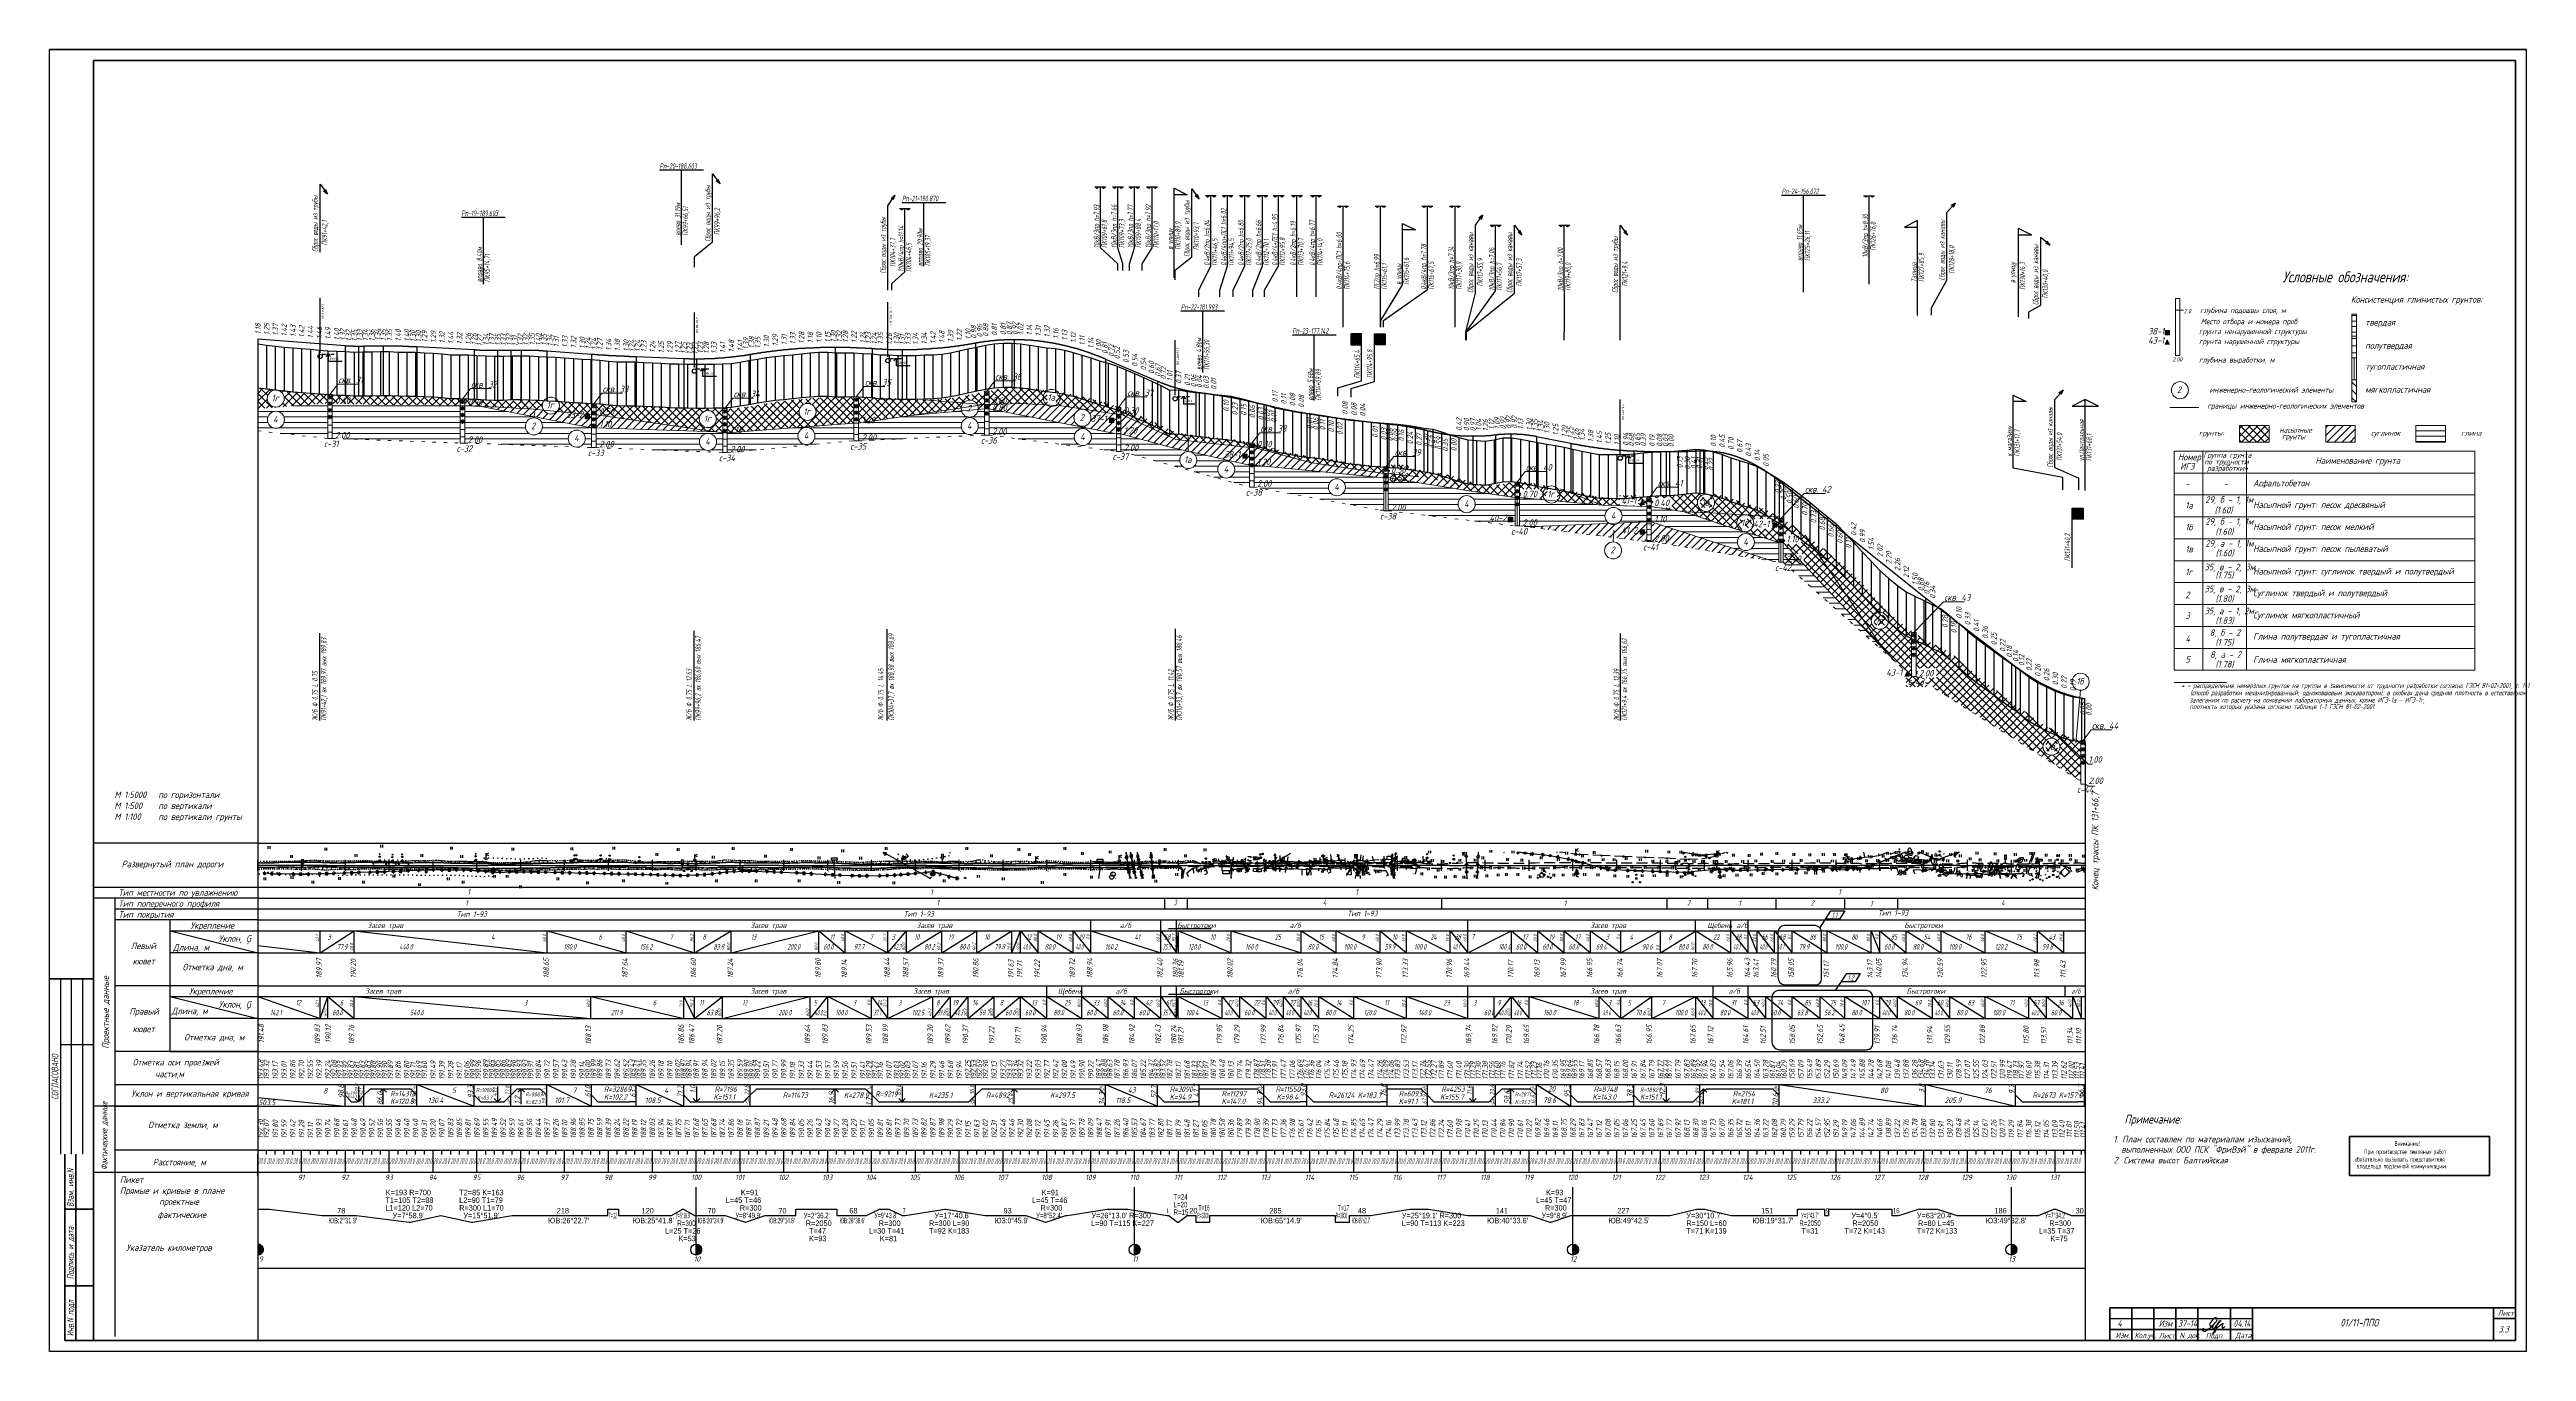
# Model space of a CAD drawing. Extents: x 2172 to 5772, y -842 to -248.
# Drawn here: x 4642 to 5772, y -842 to -248 of the extents above; entities that cross this region are included whole.
import ezdxf

# ---------------------------------------------------------------- set-up
doc = ezdxf.new("R2010")
doc.units = 0
doc.header["$MEASUREMENT"] = 0
for name, pattern in [('CONTI', [0]), ('STROT', [1.7, 0.5, -1.2]), ('TP0', [0])]:
    doc.linetypes.add(name, pattern=pattern)
doc.layers.get('0').update_dxf_attribs({"linetype": 'CONTINUOUS'})
for name, color, linetype in [('DEFAULT', 7, 'CONTI'), ('FORMAT', 7, 'CONTINUOUS'), ('OTKOSDEFAULT', 32, 'CONTI'), ('RAMKA', 7, 'CONTI'), ('SIT_LDEFAULT', 7, 'CONTI'), ('USLZNDEFAULT', 7, 'CONTI'), ('ДИНАМИЧЕСКИЕ_КОММУНИКАЦИИ', 7, 'CONTINUOUS'), ('КРАСНЫЕ_ОТМЕТКИ', 1, 'CONTINUOUS'), ('ОСЬ_УКЛОН_И_КРИВАЯ', 1, 'CONTINUOUS'), ('ОТМЕТКИ_КЮВЕТОВ', 7, 'CONTINUOUS'), ('ПИКЕТЫ', 7, 'CONTINUOUS'), ('РАБОЧИЕ_ОТМЕТКИ', 1, 'CONTINUOUS'), ('ТАБЛИЦА', 7, 'CONTINUOUS'), ('ЧЕРНЫЕ_ОТМЕТКИ', 7, 'CONTINUOUS'), ('ЧЕРНЫЙ_ПРОФИЛЬ', 7, 'CONTINUOUS')]:
    doc.layers.add(name, color=color, linetype=linetype)
for name, color, linetype, lineweight in [('геология', 7, 'CONTINUOUS', 20), ('КРАСНЫЙ_ПРОФИЛЬ', 1, 'CONTINUOUS', 30), ('проект', 7, 'CONTINUOUS', 80)]:
    doc.layers.add(name, color=color, linetype=linetype, lineweight=lineweight)
doc.styles.add('eskd', font='spds.shx', dxfattribs={"width": 1.2, "oblique": 15})
doc.styles.add('GOST', font='gost.shx')
doc.styles.add('SHRFT', font='TXT', dxfattribs={"width": 8.75})
doc.styles.add('ГОСТ', font='gost.TTF', dxfattribs={"oblique": 15, "height": 1})
pattern_1 = [(180, (1973.466, -627.3802), (-4e-16, -2.5), [])]
pattern_2 = [(180, (1973.466, -627.38), (-7e-16, -3.25), [])]
pattern_3 = [(135, (1973.466, -627.3802), (-1.767767, -1.767767), [])]
pattern_4 = [(45, (1973.466, -627.3802), (-1.767767, 1.767767), []), (135, (1973.466, -627.3802), (-1.767767, -1.767767), [])]
pattern_5 = [(45, (1973.466, -627.3802), (-1.767767, 1.767767), [])]
pattern_6 = [(45, (2171.596, -898.5895), (-1.767767, 1.767767), []), (135, (2171.596, -898.5895), (-1.767767, -1.767767), [])]
pattern_7 = [(180, (2171.596, -898.5895), (-4e-16, -2.5), [])]
pattern_8 = [(45, (2171.596, -898.5895), (-1.767767, 1.767767), [])]

# ---------------------------------------------------------------- blocks, each defined once
blk = doc.blocks.new('*U9')
at = {"layer": 'ДИНАМИЧЕСКИЕ_КОММУНИКАЦИИ', "color": 0}
blk.add_circle((0, 0), 1, dxfattribs=at)
blk = doc.blocks.new('*U10')
at = {"layer": 'ДИНАМИЧЕСКИЕ_КОММУНИКАЦИИ', "color": 0}
blk.add_text('189.96', height=1, dxfattribs=at).set_placement((4.4, -2.5))
blk = doc.blocks.new('*D11')
at = {"layer": 'ДИНАМИЧЕСКИЕ_КОММУНИКАЦИИ', "color": 0}
blk.add_circle((0, 0), 1, dxfattribs=at)
blk = doc.blocks.new('*U12')
at = {"layer": 'ДИНАМИЧЕСКИЕ_КОММУНИКАЦИИ', "color": 0}
blk.add_text('186.59', height=1, dxfattribs=at).set_placement((4.4, -2.5))
blk = doc.blocks.new('*U13')
at = {"layer": 'ДИНАМИЧЕСКИЕ_КОММУНИКАЦИИ', "color": 0}
blk.add_circle((0, 0), 1, dxfattribs=at)
blk = doc.blocks.new('*U14')
at = {"layer": 'ДИНАМИЧЕСКИЕ_КОММУНИКАЦИИ', "color": 0}
blk.add_text('166.74', height=1, dxfattribs=at).set_placement((4.4, -2.5))
blk = doc.blocks.new('*U25')
at = {"layer": 'ДИНАМИЧЕСКИЕ_КОММУНИКАЦИИ', "color": 0}
blk.add_circle((0, 0), 1, dxfattribs=at)
blk = doc.blocks.new('*U26')
at = {"layer": 'ДИНАМИЧЕСКИЕ_КОММУНИКАЦИИ', "color": 0}
blk.add_text('188.99', height=1, dxfattribs=at).set_placement((4.4, -2.5))
blk = doc.blocks.new('*U30')
at = {"layer": 'ДИНАМИЧЕСКИЕ_КОММУНИКАЦИИ', "color": 0}
blk.add_circle((0, 0), 1, dxfattribs=at)
blk = doc.blocks.new('*U31')
at = {"layer": 'ДИНАМИЧЕСКИЕ_КОММУНИКАЦИИ', "color": 0}
blk.add_text('180.3', height=1, dxfattribs=at).set_placement((4.4, -2.5))
blk = doc.blocks.new('BL_2011')
at = {"color": 0}
for p, q in [((0, 0), (0, 6)), ((4, 0), (4, 6))]:
    blk.add_line(p, q, dxfattribs=at)
blk = doc.blocks.new('BL_20')
at = {"color": 0}
blk.add_circle((0, 0), 2.5, dxfattribs=at)
blk = doc.blocks.new('BL_172')
at = {"color": 0}
for centre, radius in [((0, 0), 2), ((0, 8.5), 1.5), ((-8.5, -8.5), 1.5), ((8.5, -8.5), 1.5)]:
    blk.add_circle(centre, radius, dxfattribs=at)
blk = doc.blocks.new('BL_2010')
at = {"color": 0}
for centre, radius in [((0, 0), 2), ((0, 8.65), 1.5), ((0, 14.45), 1), ((0, 8.65), 0.75), ((-14.45, -7.2), 1), ((-8.65, -4.35), 1.5), ((-8.65, -4.35), 0.75), ((8.65, -4.35), 1.5), ((8.65, -4.35), 0.75), ((14.45, -7.2), 1)]:
    blk.add_circle(centre, radius, dxfattribs=at)
blk = doc.blocks.new('BL_22')
at = {"color": 0}
for radius in [2.5, 1.25, 0.25]:
    blk.add_circle((0, 0), radius, dxfattribs=at)
blk = doc.blocks.new('BL_13')
at = {"color": 0}
for p, q in [((-6.25, 17.5), (-6.25, 22.5)), ((-6.25, 22.5), (6.25, 22.5)), ((0, 17.5), (-6.25, 17.5)), ((0, 0), (0, 17.5)), ((6.25, 17.5), (0, 17.5)), ((5, 0), (0, 0)), ((6.25, 22.5), (6.25, 17.5))]:
    blk.add_line(p, q, dxfattribs=at)
blk = doc.blocks.new('BL_104')
at = {"color": 0}
for p, q in [((-2.25, 5), (2.25, 5)), ((0, 0), (0, 5)), ((3.75, 0), (0, 0))]:
    blk.add_line(p, q, dxfattribs=at)
for centre, radius, start, end in [((-2.5, 7.75), 2.75, 115, 270), ((-2.35, 12), 2.2, 100, 235), ((0, 14.5), 2.6, 358, 185), ((2.5, 7.75), 2.75, 270, 65), ((2.35, 12), 2.2, 305, 80)]:
    blk.add_arc(centre, radius, start, end, dxfattribs=at)
blk = doc.blocks.new('BL_15')
at = {"color": 0}
for p, q in [((2.5, 17.5), (-2.5, 17.5)), ((-2.5, 17.5), (-2.5, 9)), ((-2.5, 9), (0, 9)), ((0, 0), (0, 9)), ((0, 9), (2.5, 9)), ((2, 0), (0, 0)), ((2.5, 9), (2.5, 17.5))]:
    blk.add_line(p, q, dxfattribs=at)
blk = doc.blocks.new('BL_108')
at = {"color": 0}
for p, q in [((-5.5, 9), (0, 5)), ((-4.5, 11.75), (0, 9)), ((-3, 14.5), (0, 12.5)), ((-2, 17.5), (0, 15.75)), ((0, 0), (0, 17.5)), ((0, 15.75), (2, 17.5)), ((0, 12.5), (3, 14.5)), ((0, 9), (4.5, 11.75)), ((0, 5), (5.5, 9)), ((3.75, 0), (0, 0))]:
    blk.add_line(p, q, dxfattribs=at)
blk = doc.blocks.new('BL_107')
at = {"color": 0}
for p, q in [((-4.95, 15), (-4.35, 16.5)), ((-4.35, 16.5), (-3.75, 17.5)), ((-3.75, 17.5), (3.75, 17.5)), ((0, 0), (0, 5)), ((3.75, 0), (0, 0)), ((4.35, 16.5), (3.75, 17.5)), ((4.95, 15), (4.35, 16.5))]:
    blk.add_line(p, q, dxfattribs=at)
for centre, start, end in [((7.5, 15), 180, 232), ((-7.5, 15), 308, 0)]:
    blk.add_arc(centre, 12.5, start, end, dxfattribs=at)
blk = doc.blocks.new('BL_2004')
at = {"color": 0}
blk.add_circle((0, 0), 5, dxfattribs=at)
blk = doc.blocks.new('BL_26')
at = {"color": 0}
for radius in [2.5, 0.25]:
    blk.add_circle((0, 0), radius, dxfattribs=at)
blk = doc.blocks.new('BL_7')
at = {"color": 0}
for p, q in [((-3.5, 3.5), (3.5, -3.5)), ((-3.5, -3.5), (3.5, 3.5))]:
    blk.add_line(p, q, dxfattribs=at)
blk.add_circle((0, 0), 5, dxfattribs=at)
blk = doc.blocks.new('BL_4017')
at = {"color": 0}
for p, q in [((0, 2.5), (0, 12.5)), ((5, 12.5), (0, 10)), ((0, 10), (5, 7.5))]:
    blk.add_line(p, q, dxfattribs=at)
blk.add_circle((0, 0), 2.5, dxfattribs=at)
blk = doc.blocks.new('BL_12')
at = {"color": 0}
for p, q in [((2.5, 17.5), (-2.5, 17.5)), ((-2.5, 17.5), (-2.5, 9)), ((-2.5, 9), (0, 9)), ((0, 0), (0, 9)), ((0, 9), (2.5, 9)), ((2, 0), (0, 0)), ((2.5, 9), (2.5, 17.5))]:
    blk.add_line(p, q, dxfattribs=at)
blk = doc.blocks.new('BL_153')
at = {"color": 0}
for p, q in [((-3.75, 2.5), (3.75, 2.5)), ((-3.75, -2.5), (-3.75, 2.5)), ((-3.75, 1.5), (3.75, 1.5)), ((-3.75, 0.5), (3.75, 0.5)), ((3.75, 2.5), (3.75, -2.5)), ((-3.75, -0.5), (3.75, -0.5)), ((-3.75, -1.5), (3.75, -1.5)), ((3.75, -2.5), (-3.75, -2.5))]:
    blk.add_line(p, q, dxfattribs=at)
blk = doc.blocks.new('BL_2014')
at = {"color": 0}
for p, q in [((-2.5, 5), (0, 0)), ((0, 0), (2.5, 5))]:
    blk.add_line(p, q, dxfattribs=at)
for centre in [(-2.5, 0), (2.5, 0)]:
    blk.add_circle(centre, 0.25, dxfattribs=at)
blk = doc.blocks.new('BL_27')
at = {"color": 0}
for p, q in [((2.5, 2.5), (-2.5, 2.5)), ((-2.5, 2.5), (-2.5, -2.5)), ((2.5, -2.5), (2.5, 2.5)), ((-2.5, -2.5), (2.5, -2.5))]:
    blk.add_line(p, q, dxfattribs=at)
blk.add_circle((0, 0), 0.25, dxfattribs=at)
blk = doc.blocks.new('BL_2009')
at = {"color": 0}
for centre, radius in [((0, 0), 2), ((0, 8.65), 1.5), ((0, 8.65), 0.75), ((-8.65, -4.35), 1.5), ((-8.65, -4.35), 0.75), ((8.65, -4.35), 1.5), ((8.65, -4.35), 0.75)]:
    blk.add_circle(centre, radius, dxfattribs=at)
blk = doc.blocks.new('Ярков')
at = {"color": 5, "lineweight": 30}
blk.add_spline([(79, 129), (13, 69), (13, -43), (130, -104), (528, 81), (1153, 649), (1307, 1063), (1178, 1119), (1014, 1027), (767, 723), (660, 429), (777, 373), (943, 459), (908, 275), (948, 140), (1252, 372), (1493, 651), (1671, 899), (1505, 740), (1346, 534), (1209, 145), (1104, -184), (931, -391), (1101, -82), (1404, 259), (1742, 538), (1872, 606), (1805, 382), (1834, 194), (2053, 335)], degree=3, dxfattribs=at)

msp = doc.modelspace()

# ---------------------------------------------------------------- hatches: boundary and pattern name
at = {"linetype": 'Continuous'}
for points in [[(5235.2, -378.2), (5240.2, -378.2), (5240.2, -383.2), (5235.2, -383.2)], [(5251, -378.2), (5246, -378.2), (5246, -383.2), (5251, -383.2)], [(5569.3, -457.8), (5564.3, -457.8), (5564.3, -462.8), (5569.3, -462.8)]]:
    msp.add_hatch(color=256, dxfattribs=at).paths.add_polyline_path(points)
at = {"layer": 'геология', "ltscale": 0.5}
h = msp.add_hatch(dxfattribs=at)
h.set_pattern_fill('ANSI31', scale=20, angle=135, style=0)
h.set_pattern_definition(pattern_1)
h.paths.add_polyline_path([(5692, -379.2), (5694, -379.2), (5694, -369.2), (5692, -369.2)])
h = msp.add_hatch(dxfattribs=at)
h.set_pattern_fill('ANSI31', scale=20, angle=135, style=0)
h.set_pattern_definition(pattern_1)
h.paths.add_polyline_path([(5692, -379.2), (5694, -379.2), (5694, -369.2), (5692, -369.2)])
at = {"layer": 'геология', "linetype": 'Continuous'}
for points in [[(5606.7, -378.7), (5608.7, -378.7), (5608.7, -376.7), (5606.7, -376.7)], [(5606.7, -378.7), (5608.7, -378.7), (5608.7, -376.7), (5606.7, -376.7)], [(5606.7, -382.9), (5608.7, -382.9), (5607.7, -380.9)], [(5606.7, -382.9), (5608.7, -382.9), (5607.7, -380.9)], [(5488, -534.4), (5490, -534.4), (5489, -532.4)]]:
    msp.add_hatch(color=7, dxfattribs=at).paths.add_polyline_path(points)
h = msp.add_hatch(dxfattribs=at)
h.set_pattern_fill('ANSI31', scale=26, angle=135, style=0)
h.set_pattern_definition(pattern_2)
h.paths.add_polyline_path([(5694, -379.2), (5692, -379.2), (5692, -389.2), (5694, -389.2)])
h = msp.add_hatch(dxfattribs=at)
h.set_pattern_fill('ANSI31', scale=26, angle=135, style=0)
h.set_pattern_definition(pattern_2)
h.paths.add_polyline_path([(5694, -379.2), (5692, -379.2), (5692, -389.2), (5694, -389.2)])
h = msp.add_hatch(dxfattribs=at)
h.set_pattern_fill('ANSI37', color=1, scale=20, style=0)
h.set_pattern_definition(pattern_6)
h.paths.add_polyline_path([(4745.3, -403.8), (4744.6, -403.6), (4740.6, -403.2), (4736.6, -402.8), (4736.6, -412.4), (4768.5, -409.9), (4768.5, -405.8), (4764.6, -405.5), (4760.6, -405.3), (4756.6, -405), (4752.6, -404.6), (4748.6, -404.1), (4745.3, -403.8, -0.377539), (4748.7, -407.7, -1), (4740.9, -407.7, -0.451864)])
h.paths.add_polyline_path([(4820.6, -407.3), (4816.6, -407.1), (4812.6, -406.9), (4808.6, -406.9), (4804.6, -406.8), (4800.6, -406.6), (4796.6, -406.5), (4792.6, -406.6), (4788.6, -406.7), (4784.6, -406.7), (4780.6, -406.5), (4776.6, -406.3), (4772.6, -406.2), (4770.5, -406), (4770.5, -409.9), (4793, -410.6), (4812.7, -410.5), (4829, -411), (4829, -408), (4828.6, -408), (4824.6, -407.6)])
h.paths.add_polyline_path([(4866.4, -410.9, -0.152576), (4867.1, -408.7), (4864.6, -408.6), (4860.6, -408.5), (4856.6, -408.6), (4852.6, -408.8), (4848.6, -408.9), (4844.6, -408.9), (4840.6, -408.5), (4836.6, -408.2), (4832.6, -408), (4831, -408), (4831, -411), (4846.6, -411.6), (4862.4, -412.5), (4867, -412.9, -0.136661)])
h.paths.add_polyline_path([(4888.9, -410), (4888.6, -410), (4884.6, -409.7), (4880.6, -409.5), (4876.6, -409.1), (4873.7, -409, -0.13245), (4874.2, -410.9, -0.185885), (4873.2, -413.5), (4887.3, -414.9), (4887.9, -414.9), (4887.9, -414.9), (4888.9, -415.1)])
h.paths.add_polyline_path([(4948.7, -412.4), (4948.6, -412.4), (4944.6, -412.4), (4940.6, -412.3), (4936.6, -412.3), (4932.6, -412.2), (4928.6, -412.1), (4924.6, -411.8), (4920.6, -411.6), (4916.6, -411.4), (4912.6, -411.3), (4908.6, -411.3), (4904.6, -411.2), (4900.6, -410.9), (4896.6, -410.5), (4892.6, -410.2), (4890.9, -410.1), (4890.9, -415.1), (4912.6, -418.2), (4948.7, -423.3)])
h.paths.add_polyline_path([(4945.8, -417.1, -1), (4938.1, -417.1, -1)], flags=16)
h.paths.add_polyline_path([(4939.3, -419.1), (4944.6, -419.1), (4944.6, -414.6), (4939.3, -414.6)], flags=8)
h.paths.add_polyline_path([(4891.6, -416), (4900.1, -416), (4900.1, -411.5), (4891.6, -411.5)], flags=25)
h = msp.add_hatch(dxfattribs=at)
h.set_pattern_fill('ANSI31', scale=20, angle=135, style=0)
h.set_pattern_definition(pattern_7)
h.paths.add_polyline_path([(5310.2, -452.8), (5290.2, -449.9), (5252.3, -443.9), (5252.3, -458.9), (5310.2, -465.8)])
h.paths.add_polyline_path([(5292, -455.9, -1), (5284.2, -455.9, -1)], flags=16)
h.paths.add_polyline_path([(5307.1, -461.9), (5309.1, -461.9), (5309.1, -463.9), (5307.1, -463.9)], flags=16)
h.paths.add_polyline_path([(5250.3, -443.9), (5191.1, -438.1), (5191.1, -448.1), (5250.3, -458.9)])
h.paths.add_polyline_path([(5225, -448.2, -1), (5232.8, -448.2, -1)], flags=16)
h.paths.add_polyline_path([(5189.1, -438.1), (5162, -432, -0.35106), (5165, -435.8, -1), (5157.2, -435.8, -0.404383), (5161, -432), (5161, -431.8), (5153.4, -430.1), (5130.3, -423.8), (5130.3, -431.8), (5189.1, -448.1)])
h.paths.add_polyline_path([(5182.3, -440.1, -1), (5174.5, -440.1, -1)], flags=16)
h.paths.add_polyline_path([(5128.3, -423.8), (5070.2, -412.4), (5070.2, -424.4), (5128.3, -431.8)])
h.paths.add_polyline_path([(5116.9, -425.3, -1), (5109.1, -425.3, -1)], flags=16)
h.paths.add_polyline_path([(5068.2, -412.4), (5065.2, -412.6, -0.837484), (5057.6, -413.3), (5034.4, -415.4), (5010.6, -419), (5010.6, -427), (5068.2, -424.4)])
h.paths.add_polyline_path([(5057.5, -420.3, -1), (5065.3, -420.3, -1)], flags=16)
h.paths.add_polyline_path([(5008.6, -419), (4950.7, -423.3), (4950.7, -432.3), (5008.6, -427)])
h.paths.add_polyline_path([(4983, -424.8, -1), (4990.8, -424.8, -1)], flags=16)
h.paths.add_polyline_path([(4948.7, -423.3), (4946, -422.9), (4890.9, -421.1), (4890.9, -430.1), (4948.7, -432.3)])
h.paths.add_polyline_path([(4945.9, -427.5, -1), (4938.1, -427.5, -1)], flags=16)
h.paths.add_polyline_path([(4858.7, -420.4, -0.414214), (4862.6, -416.5), (4862.7, -416), (4838.5, -411.3), (4831, -411), (4831, -428), (4881.3, -429.8, -0.349911), (4878.2, -426, -1), (4886, -426, -0.369942), (4882.7, -429.8), (4888.9, -430.1), (4888.9, -421.1), (4862.7, -416), (4862.6, -416.5, -0.414214), (4866.5, -420.4, -1)])
h.paths.add_polyline_path([(4829, -411), (4812.7, -410.5), (4793, -410.6), (4770.5, -409.9), (4770.5, -425.9), (4829, -428)])
h.paths.add_polyline_path([(4768.5, -409.9), (4736.6, -412.4), (4736.6, -422.5), (4768.5, -425.9)])
h.paths.add_polyline_path([(4748.8, -417.4, -1), (4741, -417.4, -1)], flags=16)
h.paths.add_polyline_path([(5297.8, -464.4), (5307.6, -464.4), (5307.6, -459.9), (5297.8, -459.9)], flags=25)
h.paths.add_polyline_path([(5286.1, -458), (5290.4, -458), (5290.4, -453.5), (5286.1, -453.5)], flags=8)
h.paths.add_polyline_path([(5253, -446.2), (5261.5, -446.2), (5261.5, -441.7), (5253, -441.7)], flags=9)
h.paths.add_polyline_path([(5253, -459.7), (5261.7, -459.7), (5261.7, -455.2), (5253, -455.2)], flags=25)
h.paths.add_polyline_path([(5226.9, -450.2), (5231.1, -450.2), (5231.1, -445.7), (5226.9, -445.7)], flags=8)
h.paths.add_polyline_path([(5191.8, -448.8), (5200.5, -448.8), (5200.5, -444.3), (5191.8, -444.3)], flags=25)
h.paths.add_polyline_path([(5176.4, -442.2), (5180.6, -442.2), (5180.6, -437.6), (5176.4, -437.6)], flags=8)
h.paths.add_polyline_path([(5131, -432.5), (5139.7, -432.5), (5139.7, -428), (5131, -428)], flags=24)
h.paths.add_polyline_path([(5125.8, -436.5), (5135.2, -436.5), (5135.2, -432), (5125.8, -432)], flags=9)
h.paths.add_polyline_path([(5111, -427.4), (5115.3, -427.4), (5115.3, -422.9), (5111, -422.9)], flags=8)
h.paths.add_polyline_path([(5070.9, -414.1), (5079.6, -414.1), (5079.6, -409.6), (5070.9, -409.6)], flags=9)
h.paths.add_polyline_path([(5070.9, -425.1), (5079.6, -425.1), (5079.6, -420.6), (5070.9, -420.6)], flags=25)
h.paths.add_polyline_path([(5059.4, -422.4), (5063.6, -422.4), (5063.6, -417.8), (5059.4, -417.8)], flags=8)
h.paths.add_polyline_path([(5011.3, -427.7), (5020.1, -427.7), (5020.1, -423.2), (5011.3, -423.2)], flags=9)
h.paths.add_polyline_path([(5011.3, -419.7), (5019.4, -419.7), (5019.4, -415.2), (5011.3, -415.2)], flags=24)
h.paths.add_polyline_path([(4984.9, -426.9), (4989.2, -426.9), (4989.2, -422.4), (4984.9, -422.4)], flags=8)
h.paths.add_polyline_path([(4951.4, -433.1), (4960.1, -433.1), (4960.1, -428.6), (4951.4, -428.6)], flags=9)
h.paths.add_polyline_path([(4951.4, -424.3), (4958.8, -424.3), (4958.8, -419.8), (4951.4, -419.8)], flags=24)
h.paths.add_polyline_path([(4940, -429.6), (4944.2, -429.6), (4944.2, -425.1), (4940, -425.1)], flags=8)
h.paths.add_polyline_path([(4891.6, -430.8), (4900.4, -430.8), (4900.4, -426.3), (4891.6, -426.3)], flags=25)
h.paths.add_polyline_path([(4831.7, -428.7), (4840.4, -428.7), (4840.4, -424.2), (4831.7, -424.2)], flags=25)
h.paths.add_polyline_path([(4771.2, -410.8), (4779.9, -410.8), (4779.9, -406.3), (4771.2, -406.3)], flags=9)
h.paths.add_polyline_path([(4771.2, -426.6), (4779.9, -426.6), (4779.9, -422.1), (4771.2, -422.1)], flags=25)
h.paths.add_polyline_path([(4742.9, -419.5), (4747.1, -419.5), (4747.1, -415), (4742.9, -415)], flags=8)
h = msp.add_hatch(dxfattribs=at)
h.set_pattern_fill('ANSI37', color=1, scale=20, style=0)
h.set_pattern_definition(pattern_6)
h.paths.add_polyline_path([(5008.6, -407), (5004.6, -407), (5000.6, -406.8), (4996.6, -406.9), (4992.6, -407.4), (4988.6, -407.7), (4984.6, -408.1), (4980.6, -408.4), (4976.6, -408.8), (4972.6, -409.3), (4968.6, -410), (4964.6, -410.7), (4960.6, -411.4), (4956.6, -412), (4952.6, -412.3), (4950.7, -412.3), (4950.7, -423.3), (5008.6, -419)])
h.paths.add_polyline_path([(4983.5, -413.8, -1), (4991.2, -413.8, -1)], flags=16)
h.paths.add_polyline_path([(4984.7, -415.8), (4990, -415.8), (4990, -411.3), (4984.7, -411.3)], flags=8)
h.paths.add_polyline_path([(4951.4, -424.3), (4958.8, -424.3), (4958.8, -419.8), (4951.4, -419.8)], flags=9)
h = msp.add_hatch(dxfattribs=at)
h.set_pattern_fill('ANSI37', color=1, scale=20, style=0)
h.set_pattern_definition(pattern_6)
edge = h.paths.add_edge_path()
edge.add_line((5058.4, -409.8), (5040.6, -408.3))
edge.add_line((5040.6, -408.3), (5036.6, -408.3))
edge.add_line((5036.6, -408.3), (5032.6, -408.1))
edge.add_line((5032.6, -408.1), (5028.6, -407.8))
edge.add_line((5028.6, -407.8), (5024.6, -407.5))
edge.add_line((5024.6, -407.5), (5020.6, -407.3))
edge.add_line((5020.6, -407.3), (5016.6, -407.2))
edge.add_line((5016.6, -407.2), (5012.6, -407))
edge.add_line((5012.6, -407), (5010.6, -407))
edge.add_line((5010.6, -407), (5010.6, -419))
edge.add_line((5010.6, -419), (5057.5, -412))
edge.add_arc((5061.4, -412.3), 3.89, 139.8176, 175.1544, ccw=False)
edge = h.paths.add_edge_path()
edge.add_line((5068.2, -404.6), (5064.6, -405.4))
edge.add_line((5064.6, -405.4), (5060.6, -406.2))
edge.add_line((5060.6, -406.2), (5056.6, -407))
edge.add_line((5056.6, -407), (5052.6, -407.6))
edge.add_line((5052.6, -407.6), (5048.6, -408))
edge.add_line((5048.6, -408), (5044.6, -408.1))
edge.add_line((5044.6, -408.1), (5040.6, -408.3))
edge.add_line((5040.6, -408.3), (5058.4, -409.8))
edge.add_arc((5061.4, -412.3), 3.89, 30.6771, 139.8176, ccw=False)
edge.add_line((5064.7, -410.3), (5067.2, -410.5))
edge.add_line((5067.2, -410.5), (5068.2, -410.4))
edge.add_line((5068.2, -410.4), (5068.2, -404.6))
edge = h.paths.add_edge_path()
edge.add_line((5096.6, -404.2), (5096.6, -404.1))
edge.add_line((5096.6, -404.1), (5092.6, -403.4))
edge.add_line((5092.6, -403.4), (5088.6, -403))
edge.add_line((5088.6, -403), (5084.6, -402.7))
edge.add_line((5084.6, -402.7), (5080.6, -402.8))
edge.add_line((5080.6, -402.8), (5076.6, -403.1))
edge.add_line((5076.6, -403.1), (5072.6, -403.7))
edge.add_line((5072.6, -403.7), (5069.2, -404.4))
edge.add_line((5069.2, -404.4), (5070.2, -404.4))
edge.add_line((5070.2, -404.4), (5070.2, -410.4))
edge.add_line((5070.2, -410.4), (5084.6, -410))
edge.add_line((5084.6, -410), (5096.8, -410.8))
edge.add_arc((5098.8, -407.4), 3.89, 180, 240.0455, ccw=False)
edge.add_arc((5098.8, -407.4), 3.89, 124.1536, 180, ccw=False)
edge = h.paths.add_edge_path()
edge.add_line((5120.6, -408.9), (5116.6, -407.8))
edge.add_line((5116.6, -407.8), (5112.6, -406.9))
edge.add_line((5112.6, -406.9), (5108.6, -406))
edge.add_line((5108.6, -406), (5104.6, -405.1))
edge.add_line((5104.6, -405.1), (5101.7, -404.8))
edge.add_arc((5098.8, -407.4), 3.89, 0, 41.5226, ccw=False)
edge.add_arc((5098.8, -407.4), 3.89, 293.1131, 360, ccw=False)
edge.add_line((5100.3, -411), (5103.3, -411.1))
edge.add_line((5103.3, -411.1), (5128.3, -414.8))
edge.add_line((5128.3, -414.8), (5128.3, -411.8))
edge.add_line((5128.3, -411.8), (5129.3, -411.8))
edge.add_line((5129.3, -411.8), (5128.6, -411.5))
edge.add_line((5128.6, -411.5), (5124.6, -410.1))
edge.add_line((5124.6, -410.1), (5120.6, -408.9))
h.paths.add_polyline_path([(5156.6, -423.5), (5152.6, -421.8), (5148.6, -420), (5144.6, -418), (5140.6, -416.2), (5136.6, -414.5), (5132.6, -413), (5130.3, -412.1), (5130.3, -414.8), (5155.5, -426.4), (5189.1, -430.1), (5189.1, -428.1), (5190.1, -428.1), (5188.6, -427.7), (5184.6, -426.8), (5180.6, -426.5), (5176.6, -426), (5172.6, -425.5), (5168.6, -425.1), (5164.6, -424.6), (5160.6, -424.1)])
h.paths.add_polyline_path([(5224.6, -435.2), (5220.6, -434.8), (5216.6, -434.3), (5212.6, -433.5), (5208.6, -432.8), (5204.6, -432), (5200.6, -430.6), (5196.6, -429.7), (5192.6, -428.7), (5191.1, -428.3), (5191.1, -430.1), (5216.7, -436.9), (5250.3, -441.9), (5250.3, -438.8), (5248.6, -438.7), (5244.6, -438.3), (5240.6, -437.9), (5236.6, -437.3), (5232.6, -436.6), (5228.6, -435.9)])
h.paths.add_polyline_path([(5280.6, -442.9), (5276.6, -441.8), (5272.6, -441.6), (5268.6, -440.7), (5264.6, -440), (5260.6, -439.7), (5256.6, -439.3), (5252.6, -439.1), (5252.3, -439), (5252.3, -441.9), (5266.3, -443.5), (5276.6, -445.3), (5292.6, -446.6), (5288.6, -445.4), (5284.6, -444.1)])
h.paths.add_polyline_path([(5310.2, -445.8), (5308.6, -445.9), (5304.6, -446.8), (5300.6, -447.3), (5296.6, -447), (5292.6, -446.6), (5276.6, -445.3), (5290.2, -449.9), (5310.2, -452.8)])
edge = h.paths.add_edge_path()
edge.add_line((5325.4, -447.9), (5324.6, -447.7))
edge.add_line((5324.6, -447.7), (5320.6, -446.9))
edge.add_line((5320.6, -446.9), (5316.6, -446.1))
edge.add_line((5316.6, -446.1), (5312.6, -445.7))
edge.add_line((5312.6, -445.7), (5311.2, -445.8))
edge.add_line((5311.2, -445.8), (5312.2, -445.8))
edge.add_line((5312.2, -445.8), (5312.2, -452.8))
edge.add_line((5312.2, -452.8), (5323.7, -453.9))
edge.add_arc((5326.8, -451.5), 3.89, 180, 218.167, ccw=False)
edge.add_arc((5326.8, -451.5), 3.89, 110.836, 180, ccw=False)
edge = h.paths.add_edge_path()
edge.add_line((5330.6, -448.9), (5329.4, -448.7))
edge.add_arc((5326.8, -451.5), 3.89, 0, 47.0387, ccw=False)
edge.add_arc((5326.8, -451.5), 3.89, 310.3551, 360, ccw=False)
edge.add_line((5329.3, -454.5), (5333.4, -454.9))
edge.add_line((5333.4, -454.9), (5349.9, -456.3))
edge.add_line((5349.9, -456.3), (5330.6, -448.9))
h.paths.add_polyline_path([(5370.5, -452.4), (5368.8, -452.5), (5364.6, -453.6), (5360.6, -453.6), (5356.6, -453.5), (5352.6, -453.3), (5348.6, -452.6), (5344.6, -451.9), (5340.6, -450.9), (5336.6, -450), (5332.6, -449.3), (5330.6, -448.9), (5349.9, -456.3), (5370.3, -457)])
h.paths.add_polyline_path([(5367.2, -456), (5368.2, -454), (5369.2, -456)], flags=16)
edge = h.paths.add_edge_path()
edge.add_line((5412.6, -454.7), (5408.6, -453.2))
edge.add_line((5408.6, -453.2), (5404.6, -452))
edge.add_line((5404.6, -452), (5400.6, -451.3))
edge.add_line((5400.6, -451.3), (5396.6, -451.1))
edge.add_line((5396.6, -451.1), (5392.5, -450.8))
edge.add_line((5392.5, -450.8), (5388.5, -451.2))
edge.add_line((5388.5, -451.2), (5384.6, -451.6))
edge.add_line((5384.6, -451.6), (5380.6, -451.9))
edge.add_line((5380.6, -451.9), (5376.6, -452))
edge.add_line((5376.6, -452), (5372.7, -452.2))
edge.add_line((5372.7, -452.2), (5371.3, -452.3))
edge.add_line((5371.3, -452.3), (5372.3, -453))
edge.add_line((5372.3, -453), (5372.3, -457))
edge.add_line((5372.3, -457), (5387.3, -459.4))
edge.add_line((5387.3, -459.4), (5402, -460))
edge.add_line((5402, -460), (5414.5, -460.8))
edge.add_arc((5415.2, -464.6), 3.89, 71.8843, 100.6205, ccw=False)
edge.add_line((5416.4, -460.9), (5430.6, -461.9))
edge.add_line((5430.6, -461.9), (5428.6, -460.7))
edge.add_line((5428.6, -460.7), (5424.6, -458.4))
edge.add_line((5424.6, -458.4), (5420.6, -457.2))
edge.add_line((5420.6, -457.2), (5416.6, -455.9))
edge.add_line((5416.6, -455.9), (5412.6, -454.7))
edge = h.paths.add_edge_path(flags=16)
edge.add_arc((5397.3, -455.3), 3.89, 0, 360)
h.paths.add_polyline_path([(5253, -446.2), (5261.5, -446.2), (5261.5, -441.7), (5253, -441.7)], flags=17)
h.paths.add_polyline_path([(5253, -442.5), (5261.5, -442.5), (5261.5, -438), (5253, -438)])
h.paths.add_polyline_path([(5312.8, -453.5), (5321.6, -453.5), (5321.6, -449), (5312.8, -449)], flags=17)
h.paths.add_polyline_path([(5357.9, -456.5), (5366.5, -456.5), (5366.5, -452), (5357.9, -452)], flags=16)
h.paths.add_polyline_path([(5394.6, -457.4), (5399.9, -457.4), (5399.9, -452.8), (5394.6, -452.8)], flags=0)
h.paths.add_polyline_path([(5373, -457.5), (5381.7, -457.5), (5381.7, -453), (5373, -453.1)], flags=17)
h = msp.add_hatch(dxfattribs=at)
h.set_pattern_fill('ANSI31', scale=20, angle=90, style=0)
h.set_pattern_definition(pattern_3)
h.paths.add_polyline_path([(5694, -399.2), (5692, -399.2), (5692, -409.2), (5694, -409.2)])
h = msp.add_hatch(dxfattribs=at)
h.set_pattern_fill('ANSI31', scale=20, angle=90, style=0)
h.set_pattern_definition(pattern_3)
h.paths.add_polyline_path([(5694, -399.2), (5692, -399.2), (5692, -409.2), (5694, -409.2)])
h = msp.add_hatch(dxfattribs=at)
h.set_pattern_fill('ANSI31', scale=26, angle=135, style=0)
h.set_pattern_definition([(180, (6329.8208, -2870.2994), (-7e-16, -3.25), [])])
h.paths.add_polyline_path([(4770.5, -409.9), (4768.5, -409.9), (4768.5, -425.9), (4770.5, -425.9)])
h = msp.add_hatch(dxfattribs=at)
h.set_pattern_fill('ANSI31', scale=26, angle=135, style=0)
h.set_pattern_definition([(180, (6358.5826, -2872.382), (-7e-16, -3.25), [])])
h.paths.add_polyline_path([(4831, -411), (4829, -411), (4829, -428), (4831, -428)])
h = msp.add_hatch(dxfattribs=at)
h.set_pattern_fill('ANSI31', scale=20, style=0)
h.set_pattern_definition(pattern_8)
h.paths.add_polyline_path([(4867, -412.9), (4862.4, -412.5), (4846.6, -411.6), (4838.5, -411.3), (4888.9, -421.1), (4888.9, -415.1), (4887.9, -414.9), (4887.9, -416.9), (4885.9, -416.9), (4885.9, -414.9), (4887.3, -414.9), (4873.2, -413.5, -0.502683)])
h.paths.add_polyline_path([(4912.6, -418.2), (4890.9, -415.1), (4890.9, -421.1), (4946, -422.9)])
h.paths.add_polyline_path([(5057.5, -412.3, -0.021146), (5057.5, -412), (5034.4, -415.4), (5057.6, -413.3, -0.066881)])
h.paths.add_polyline_path([(5068.2, -410.4), (5065, -410.8, -0.09598), (5065.3, -412.3, -0.021437), (5065.2, -412.6), (5068.2, -412.4)])
h.paths.add_polyline_path([(5113.4, -412.6), (5103.3, -411.1), (5100.3, -411, -0.23578), (5096.8, -410.8), (5084.6, -410), (5070.2, -410.4), (5070.2, -412.4), (5128.3, -423.8), (5128.3, -414.8), (5113.4, -412.6, -0.372857), (5116.7, -416.5, -1), (5108.9, -416.5, -0.456816)])
h.paths.add_polyline_path([(5125.2, -416.6), (5127.2, -416.6), (5127.2, -418.6), (5125.2, -418.6)], flags=16)
h.paths.add_polyline_path([(5189.1, -430.1), (5161.1, -427), (5161, -431.8), (5189.1, -438.1)])
h.paths.add_polyline_path([(5186, -432.9), (5188, -432.9), (5188, -434.9), (5186, -434.9)], flags=16)
h.paths.add_polyline_path([(5155.5, -426.4), (5130.3, -414.8), (5130.3, -423.8), (5153.4, -430.1), (5161, -431.8), (5161.1, -427)])
h.paths.add_polyline_path([(5216.7, -436.9), (5191.1, -430.1), (5191.1, -438.1), (5250.3, -443.9), (5250.3, -441.9)])
h.paths.add_polyline_path([(5276.6, -445.3), (5266.3, -443.5), (5252.3, -441.9), (5252.3, -443.9), (5290.2, -449.9)])
h.paths.add_polyline_path([(5176.7, -435.4), (5185.7, -435.4), (5185.7, -430.9), (5176.7, -430.9)], flags=25)
h.paths.add_polyline_path([(5131, -424.6), (5139.1, -424.6), (5139.1, -420.1), (5131, -420.1)], flags=25)
h.paths.add_polyline_path([(5191.8, -438.8), (5199.9, -438.8), (5199.9, -434.3), (5191.8, -434.3)], flags=25)
h.paths.add_polyline_path([(5253, -446.2), (5261.5, -446.2), (5261.5, -441.7), (5253, -441.7)], flags=9)
at = {"layer": 'геология', "ltscale": 7}
for points in [[(4887.9, -416.9), (4887.9, -414.9), (4885.9, -414.9), (4885.9, -416.9)], [(5127.2, -418.6), (5127.2, -416.6), (5125.2, -416.6), (5125.2, -418.6)], [(5188, -434.9), (5188, -432.9), (5186, -432.9), (5186, -434.9)], [(5309.1, -463.9), (5309.1, -461.9), (5307.1, -461.9), (5307.1, -463.9)], [(5368.2, -454), (5367.2, -456), (5369.2, -456), (5368.7, -455)], [(5369.2, -469.6), (5369.2, -467.6), (5367.2, -467.6), (5367.2, -469.6)], [(5429.5, -466.6), (5429.5, -464.6), (5427.5, -464.6), (5427.5, -466.6)]]:
    msp.add_hatch(color=7, dxfattribs=at).paths.add_polyline_path(points)
at = {"layer": 'геология', "linetype": 'Continuous'}
h = msp.add_hatch(dxfattribs=at)
h.set_pattern_fill('ANSI31', scale=20, angle=135, style=0)
h.set_pattern_definition([(180, (6375.2434, -2874.4382), (-4e-16, -2.5), [])])
h.paths.add_polyline_path([(4890.9, -415.1), (4888.9, -415.1), (4888.9, -421.1), (4890.9, -421.1)])
h = msp.add_hatch(dxfattribs=at)
h.set_pattern_fill('ANSI31', scale=26, angle=135, style=0)
h.set_pattern_definition([(180, (6454.4433, -2868.754), (-7e-16, -3.25), [])])
h.paths.add_polyline_path([(5070.2, -410.4), (5068.2, -410.4), (5068.2, -412.4), (5070.2, -412.4)])
h.paths.add_polyline_path([(5070.2, -412.4), (5068.2, -412.4), (5068.2, -424.4), (5070.2, -424.4)])
h = msp.add_hatch(dxfattribs=at)
h.set_pattern_fill('ANSI31', scale=20, angle=135, style=0)
h.set_pattern_definition([(180, (6474.6277, -2876.1462), (-4e-16, -2.5), [])])
h.paths.add_polyline_path([(5130.3, -414.8), (5128.3, -414.8), (5128.3, -423.8), (5130.3, -423.8)])
h = msp.add_hatch(dxfattribs=at)
h.set_pattern_fill('ANSI31', scale=26, angle=135, style=0)
h.set_pattern_definition([(180, (6375.2434, -2874.4382), (-7e-16, -3.25), [])])
h.paths.add_polyline_path([(4890.9, -421.1), (4888.9, -421.1), (4888.9, -430.1), (4890.9, -430.1)])
h = msp.add_hatch(dxfattribs=at)
h.set_pattern_fill('ANSI31', scale=26, angle=135, style=0)
h.set_pattern_definition([(180, (6393.0406, -2876.72), (-7e-16, -3.25), [])])
h.paths.add_polyline_path([(4950.7, -423.3), (4948.7, -423.3), (4948.7, -432.3), (4950.7, -432.3)])
h = msp.add_hatch(dxfattribs=at)
h.set_pattern_fill('ANSI31', scale=26, angle=135, style=0)
h.set_pattern_definition([(180, (6423.4675, -2871.397), (-7e-16, -3.25), [])])
h.paths.add_polyline_path([(5010.6, -419), (5008.6, -419), (5008.6, -427), (5010.6, -427)])
h = msp.add_hatch(dxfattribs=at)
h.set_pattern_fill('ANSI31', scale=26, angle=135, style=0)
h.set_pattern_definition([(180, (6474.6277, -2876.1462), (-7e-16, -3.25), [])])
h.paths.add_polyline_path([(5130.3, -423.8), (5128.3, -423.8), (5128.3, -431.8), (5130.3, -431.8)])
h = msp.add_hatch(dxfattribs=at)
h.set_pattern_fill('ANSI37', color=1, scale=20, style=0)
h.set_pattern_definition(pattern_4)
h.paths.add_polyline_path([(5654.2, -427.6), (5654.2, -420), (5640.7, -420), (5640.7, -427.6)])
h = msp.add_hatch(dxfattribs=at)
h.set_pattern_fill('ANSI37', color=1, scale=20, style=0)
h.set_pattern_definition(pattern_4)
h.paths.add_polyline_path([(5654.2, -427.6), (5654.2, -420), (5640.7, -420), (5640.7, -427.6)])
h = msp.add_hatch(dxfattribs=at)
h.set_pattern_fill('ANSI31', scale=20, style=0)
h.set_pattern_definition(pattern_5)
h.paths.add_polyline_path([(5693.5, -420), (5680, -420), (5680, -427.6), (5693.5, -427.6)])
h = msp.add_hatch(dxfattribs=at)
h.set_pattern_fill('ANSI31', scale=20, style=0)
h.set_pattern_definition(pattern_5)
h.paths.add_polyline_path([(5693.5, -420), (5680, -420), (5680, -427.6), (5693.5, -427.6)])
h = msp.add_hatch(dxfattribs=at)
h.set_pattern_fill('ANSI31', scale=20, angle=135, style=0)
h.set_pattern_definition(pattern_1)
h.paths.add_polyline_path([(5721.1, -427.6), (5734.6, -427.6), (5734.6, -420), (5721.1, -420)])
h = msp.add_hatch(dxfattribs=at)
h.set_pattern_fill('ANSI31', scale=20, angle=135, style=0)
h.set_pattern_definition(pattern_1)
h.paths.add_polyline_path([(5721.1, -427.6), (5734.6, -427.6), (5734.6, -420), (5721.1, -420)])
h = msp.add_hatch(dxfattribs=at)
h.set_pattern_fill('ANSI31', scale=20, angle=135, style=0)
h.set_pattern_definition([(180, (6496.4958, -2892.445), (-4e-16, -2.5), [])])
h.paths.add_polyline_path([(5191.1, -430.1), (5189.1, -430.1), (5189.1, -438.1), (5191.1, -438.1)])
h = msp.add_hatch(dxfattribs=at)
h.set_pattern_fill('ANSI31', scale=26, angle=135, style=0)
h.set_pattern_definition([(180, (6496.4958, -2892.445), (-7e-16, -3.25), [])])
h.paths.add_polyline_path([(5191.1, -438.1), (5189.1, -438.1), (5189.1, -448.1), (5191.1, -448.1)])
h = msp.add_hatch(dxfattribs=at)
h.set_pattern_fill('ANSI31', scale=20, angle=135, style=0)
h.set_pattern_definition([(180, (6516.663, -2903.3312), (-4e-16, -2.5), [])])
h.paths.add_polyline_path([(5252.3, -441.9), (5250.3, -441.9), (5250.3, -443.9), (5251.3, -443.9), (5252.3, -443.9)])
h = msp.add_hatch(dxfattribs=at)
h.set_pattern_fill('ANSI31', scale=20, angle=135, style=0)
h.set_pattern_definition(pattern_7)
h.paths.add_polyline_path([(5483.4, -527.6), (5432.5, -473.4), (5432.5, -482.4)])
h.paths.add_polyline_path([(5406.2, -465.8), (5387.3, -459.4), (5372.3, -457), (5372.3, -464), (5428.3, -482), (5430.5, -482.4), (5430.5, -473.4), (5414.7, -468.5, -0.089295), (5413.4, -468.1)])
h.paths.add_polyline_path([(5419.4, -473.2, -1), (5411.6, -473.2, -1)], flags=16)
h.paths.add_polyline_path([(5323.7, -453.9), (5312.2, -452.8), (5312.2, -465.8), (5316, -466.3), (5353.2, -464.7, -0.271911), (5351.2, -461.3, -1), (5359, -461.3, -0.249954), (5357.3, -464.6), (5370.3, -464), (5370.3, -457), (5349.9, -456.3), (5333.4, -454.9), (5329.3, -454.5, -0.425444)])
h.paths.add_polyline_path([(5433.2, -483.1), (5442, -483.1), (5442, -478.6), (5433.2, -478.6)], flags=24)
h.paths.add_polyline_path([(5428.1, -487.1), (5437.7, -487.1), (5437.7, -482.6), (5428.1, -482.6)], flags=9)
h.paths.add_polyline_path([(5413.5, -475.2), (5417.8, -475.2), (5417.8, -470.7), (5413.5, -470.7)], flags=8)
h.paths.add_polyline_path([(5373, -465), (5380.4, -465), (5380.4, -460.5), (5373, -460.5)], flags=25)
h.paths.add_polyline_path([(5312.8, -466.5), (5321.6, -466.5), (5321.6, -462), (5312.8, -462)], flags=9)
h = msp.add_hatch(dxfattribs=at)
h.set_pattern_fill('ANSI31', scale=26, angle=135, style=0)
h.set_pattern_definition([(180, (6561.2314, -2917.4197), (-7e-16, -3.25), [])])
h.paths.add_polyline_path([(5372.3, -457), (5370.3, -457), (5370.3, -464), (5372.3, -464)])
h = msp.add_hatch(dxfattribs=at)
h.set_pattern_fill('ANSI37', color=1, scale=20, style=0)
h.set_pattern_definition(pattern_6)
edge = h.paths.add_edge_path()
edge.add_line((5414.5, -460.8), (5402, -460))
edge.add_line((5402, -460), (5387.3, -459.4))
edge.add_line((5387.3, -459.4), (5406.2, -465.8))
edge.add_line((5406.2, -465.8), (5413.4, -468.1))
edge.add_arc((5415.2, -464.6), 3.89, 180, 242.5422, ccw=False)
edge.add_arc((5415.2, -464.6), 3.89, 100.6205, 180, ccw=False)
edge = h.paths.add_edge_path()
edge.add_line((5430.5, -462.4), (5431.5, -462.4))
edge.add_line((5431.5, -462.4), (5430.6, -461.9))
edge.add_line((5430.6, -461.9), (5416.4, -460.9))
edge.add_arc((5415.2, -464.6), 3.89, 0, 71.8843, ccw=False)
edge.add_arc((5415.2, -464.6), 3.89, 262.9531, 360, ccw=False)
edge.add_line((5414.7, -468.5), (5430.5, -473.4))
edge.add_line((5430.5, -473.4), (5430.5, -462.4))
h.paths.add_polyline_path([(5427.5, -466.6), (5427.5, -464.6), (5429.5, -464.6), (5429.5, -466.6)], flags=16)
h.paths.add_polyline_path([(5442.6, -470), (5440.6, -468.5), (5436.6, -465.4), (5432.6, -463), (5432.5, -463), (5432.5, -473.4), (5478.2, -522.1)])
h.paths.add_polyline_path([(5468.6, -492.1), (5464.6, -488.2), (5460.6, -484.5), (5456.6, -480.9), (5452.6, -477.5), (5448.6, -474.5), (5444.6, -471.5), (5442.6, -470), (5478.2, -522.1), (5483.4, -527.6), (5488.9, -532.6), (5489, -532.4), (5489.2, -532.8), (5491.1, -534.5), (5491.1, -514.5), (5492.1, -514.5), (5488.6, -512), (5484.6, -508.8), (5480.6, -505.3), (5476.6, -501.3), (5472.6, -496.7)])
edge = h.paths.add_edge_path(flags=16)
edge.add_arc((5476.6, -509.1), 3.89, 0, 360)
h.paths.add_polyline_path([(5524.6, -537.2), (5520.6, -533.9), (5516.6, -530.4), (5512.6, -526.8), (5508.6, -523.7), (5504.6, -521.6), (5500.6, -519.5), (5496.6, -517.4), (5493.1, -515.2), (5493.1, -534.5), (5568.3, -582.1), (5568.3, -573.3), (5554.6, -558.3), (5552.6, -557.3), (5548.6, -554.7), (5544.6, -551.8), (5540.6, -548.9), (5536.6, -546), (5532.6, -542.9), (5528.6, -540.1)])
edge = h.paths.add_edge_path(flags=16)
edge.add_arc((5554.9, -566.6), 3.89, 0, 360)
h.paths.add_polyline_path([(5568.3, -563.9), (5568.6, -564), (5564.6, -562.7), (5560.6, -561.2), (5556.6, -559.4), (5554.6, -558.3), (5568.3, -573.3)])
h.paths.add_polyline_path([(5568.3, -564.6), (5568.3, -565.8), (5568.3, -566.7), (5568.3, -575.7), (5568.3, -574.5), (5568.3, -569.5)], flags=17)
h.paths.add_polyline_path([(5568.3, -574.5), (5568.3, -575.7), (5568.3, -582.1), (5568.3, -582.2)])
h.paths.add_polyline_path([(5418.2, -467.1), (5427.4, -467.1), (5427.4, -462.6), (5418.2, -462.6)], flags=16)
h.paths.add_polyline_path([(5433.2, -483.1), (5442, -483.1), (5442, -478.6), (5433.2, -478.6)], flags=17)
h.paths.add_polyline_path([(5433.2, -474.1), (5440.7, -474.1), (5440.7, -469.6), (5433.2, -469.6)], flags=16)
h.paths.add_polyline_path([(5474, -511.1), (5479.3, -511.1), (5479.3, -506.6), (5474, -506.6)], flags=0)
h.paths.add_polyline_path([(5552.3, -568.6), (5557.6, -568.6), (5557.6, -564.1), (5552.3, -564.1)], flags=0)
h.paths.add_polyline_path([(5493.8, -535.2), (5502.5, -535.2), (5502.5, -530.7), (5493.8, -530.7)], flags=16)
h.paths.add_polyline_path([(5488.6, -539.2), (5498, -539.2), (5498, -534.7), (5488.6, -534.7)])
h = msp.add_hatch(dxfattribs=at)
h.set_pattern_fill('ANSI31', scale=20, style=0)
h.set_pattern_definition(pattern_8)
h.paths.add_polyline_path([(5370.3, -473), (5370.3, -464), (5357.3, -464.6, -0.282117), (5353.2, -464.7), (5316, -466.3)])
h.paths.add_polyline_path([(5367.2, -469.6), (5367.2, -467.6), (5369.2, -467.6), (5369.2, -469.6)], flags=16)
h.paths.add_polyline_path([(5428.3, -482), (5372.3, -464), (5372.3, -473)])
h.paths.add_polyline_path([(5357.7, -469.9), (5370.1, -470.3), (5371.3, -465.8), (5359, -465.4)], flags=9)
h.paths.add_polyline_path([(5372.8, -473.6), (5383.4, -474), (5384.6, -469.5), (5374, -469.1)], flags=25)
h = msp.add_hatch(dxfattribs=at)
h.set_pattern_fill('ANSI31', scale=20, angle=135, style=0)
h.set_pattern_definition([(180, (6561.2314, -2917.4197), (-4e-16, -2.5), [])])
h.paths.add_polyline_path([(5372.3, -464), (5370.3, -464), (5370.3, -473), (5372.3, -473)])

# ---------------------------------------------------------------- linework, layer by layer
at = {"linetype": 'TP0'}
for p, q in [((4641.6, -842.5), (4641.6, -248.5)), ((4641.6, -248.5), (5771.6, -248.5)), ((5771.6, -248.5), (4641.6, -248.5)), ((5771.6, -842.5), (5771.6, -248.5)), ((4641.6, -842.5), (4641.6, -292.5)), ((4919.9, -303.4), (4939.9, -303.4)), ((4929.9, -333.4), (4929.9, -303.4)), ((5118.5, -311.1), (5123.5, -311.1)), ((5121, -339), (5121, -311.1)), ((5126.5, -311.1), (5131.5, -311.1)), ((5129, -339), (5129, -311.1)), ((5134, -311.1), (5139, -311.1)), ((5136.5, -339), (5136.5, -311.1)), ((5142.1, -311.1), (5147.1, -311.1)), ((5144.6, -339), (5144.6, -311.1)), ((5154.6, -314.8), (5154.6, -311.8)), ((5154.6, -311.8), (5160.6, -314.8)), ((5154.6, -352.6), (5154.6, -314.8)), ((5160.6, -314.8), (5154.6, -314.8)), ((5168.9, -315.1), (5173.9, -315.1)), ((5171.4, -347.1), (5171.4, -315.1)), ((5176.5, -315.1), (5181.5, -315.1)), ((5179, -347.1), (5179, -315.1)), ((5184.4, -315.1), (5189.4, -315.1)), ((5186.9, -347.1), (5186.9, -315.1)), ((5192.4, -315.1), (5197.4, -315.1)), ((5194.9, -347.1), (5194.9, -315.1)), ((5199.8, -315.1), (5204.8, -315.1)), ((5202.3, -347.1), (5202.3, -315.1)), ((5208.2, -315.1), (5213.2, -315.1)), ((5210.7, -347.1), (5210.7, -315.1)), ((5216.9, -315.1), (5221.9, -315.1)), ((5219.4, -361.3), (5219.4, -315.1)), ((5431.8, -314.9), (5451.8, -314.9)), ((5441.8, -344.9), (5441.8, -314.9)), ((5469.2, -315.2), (5474.2, -315.2)), ((5471.7, -340.2), (5471.7, -315.2)), ((4829.5, -324.9), (4849.5, -324.9)), ((4839.5, -354.6), (4839.5, -324.9)), ((5029.3, -321), (5034.3, -321)), ((5030.5, -318.2), (5050.5, -318.2)), ((5031.8, -349.9), (5031.8, -321)), ((5040.5, -347.3), (5040.5, -318.2)), ((5229.2, -319.9), (5234.2, -319.9)), ((5231.7, -358), (5231.7, -319.9)), ((5246.3, -319.9), (5251.3, -319.9)), ((5248.8, -357.3), (5248.8, -319.9)), ((5267.7, -319.9), (5272.7, -319.9)), ((5270.2, -358), (5270.2, -319.9)), ((5280.3, -319.9), (5285.3, -319.9)), ((5282.8, -358), (5282.8, -319.9)), ((5493.8, -326.5), (5487.8, -329.5)), ((5493.8, -329.5), (5493.8, -326.5)), ((4929.9, -334.6), (4929.9, -333.4)), ((4929.9, -337.6), (4929.9, -334.6)), ((5258.8, -330.8), (5258.8, -327.8)), ((5258.8, -327.8), (5264.8, -330.8)), ((5258.8, -355.8), (5258.8, -330.8)), ((5264.8, -330.8), (5258.8, -330.8)), ((5298.8, -328.6), (5303.8, -328.6)), ((5301.3, -358.5), (5301.3, -328.6)), ((5330.1, -328.6), (5335.1, -328.6)), ((5332.6, -358.5), (5332.6, -328.6)), ((5487.8, -329.5), (5493.8, -329.5)), ((5493.8, -354.5), (5493.8, -329.5)), ((5539.9, -333.1), (5539.9, -330.1)), ((5545.9, -333.1), (5539.9, -330.1)), ((5539.9, -358.1), (5539.9, -333.1)), ((5025.9, -355.2), (5031.8, -349.9)), ((5129, -346.3), (5121, -339)), ((5131.3, -346.3), (5129, -339)), ((5129, -349.3), (5129, -346.3)), ((5131.3, -349.3), (5131.3, -346.3)), ((5134.3, -346.3), (5136.5, -339)), ((5134.3, -349.3), (5134.3, -346.3)), ((5140, -346.3), (5144.6, -339)), ((5140, -349.3), (5140, -346.3)), ((5165.9, -358.3), (5171.4, -347.1)), ((5175.5, -358.3), (5179, -347.1)), ((5181.6, -358.3), (5186.9, -347.1)), ((5190.6, -358.3), (5194.9, -347.1)), ((5195.8, -358.3), (5202.3, -347.1)), ((5210.7, -358.3), (5210.7, -347.1)), ((5441.8, -356.2), (5441.8, -344.9)), ((5471.7, -352.5), (5471.7, -340.2)), ((4839.5, -355.6), (4839.5, -354.6)), ((4839.5, -354.6), (4839.5, -354.9)), ((5025.9, -358.2), (5025.9, -355.2)), ((5165.9, -361.3), (5165.9, -358.3)), ((5175.5, -361.3), (5175.5, -358.3)), ((5181.6, -361.3), (5181.6, -358.3)), ((5190.6, -361.3), (5190.6, -358.3)), ((5195.8, -361.3), (5195.8, -358.3)), ((5210.7, -361.3), (5210.7, -358.3)), ((5231.7, -372.1), (5231.7, -358)), ((5248.8, -372.1), (5248.8, -357.3)), ((5248.9, -372.1), (5258.8, -355.8)), ((5250.1, -372.1), (5270.2, -358)), ((5282.8, -372.1), (5282.8, -358)), ((5287.9, -377.3), (5301.3, -358.5)), ((5441.8, -359.2), (5441.8, -356.2)), ((5471.7, -355.5), (5471.7, -352.5)), ((5493.8, -366.8), (5493.8, -354.5)), ((5539.9, -370.4), (5539.9, -358.1)), ((5157.7, -367.7), (5177.7, -367.7)), ((5167.7, -395.8), (5167.7, -367.7)), ((5231.7, -375.1), (5231.7, -372.1)), ((5248.8, -375.1), (5248.8, -372.1)), ((5248.9, -375.1), (5248.9, -372.1)), ((5250.1, -375.1), (5250.1, -372.1)), ((5282.8, -375.1), (5282.8, -372.1)), ((5493.8, -369.8), (5493.8, -366.8)), ((5208.6, -378.6), (5228.6, -378.6)), ((5218.6, -408.6), (5218.6, -378.6)), ((5287.9, -381.1), (5287.9, -377.3)), ((5537.4, -406.1), (5543.4, -409.1)), ((5543.4, -409.1), (5537.4, -409.1)), ((5570.3, -408.2), (5564.3, -411.2)), ((5564.3, -411.2), (5576.3, -411.2)), ((5570.3, -411.2), (5570.3, -408.2)), ((5576.3, -411.2), (5570.3, -408.2)), ((5570.3, -436.2), (5570.3, -411.2)), ((5771.6, -842.5), (5771.6, -422.5)), ((5570.3, -449.7), (5570.3, -436.2)), ((5560.1, -446.4), (5560.1, -443.7)), ((5560.1, -449.4), (5560.1, -446.4)), ((4764.9, -554.6), (4764.9, -514.7)), ((4935.7, -554.6), (4935.7, -513.7)), ((5023.8, -554.6), (5023.8, -513)), ((5155.2, -554.6), (5155.2, -512.8)), ((5358.3, -554.6), (5358.3, -514.9)), ((4736.6, -610.6), (4661.6, -610.6)), ((4661.6, -630.6), (4736.6, -630.6)), ((4736.6, -630.6), (4736.6, -837.5)), ((4736.6, -635.6), (4661.6, -635.6)), ((4671.6, -835.6), (4671.6, -635.6)), ((4671.6, -640.6), (4736.6, -640.6)), ((4736.6, -645.6), (4671.6, -645.6)), ((4696.6, -705.6), (4696.6, -645.6)), ((4696.6, -650.6), (4736.6, -650.6)), ((4696.6, -650.6), (4736.6, -660.6)), ((4736.6, -660.6), (4696.6, -660.6)), ((4646.6, -672.5), (4646.6, -752.5)), ((4651.6, -752.5), (4651.6, -672.5)), ((4656.6, -672.5), (4656.6, -752.5)), ((4736.6, -675.6), (4671.6, -675.6)), ((4736.6, -675.6), (4696.6, -675.6)), ((4696.6, -680.6), (4736.6, -680.6)), ((4696.6, -680.6), (4736.6, -690.6)), ((4736.6, -690.6), (4696.6, -690.6)), ((4646.6, -702.5), (4661.6, -702.5)), ((4736.6, -705.6), (4671.6, -705.6)), ((4696.6, -705.6), (4736.6, -705.6)), ((4671.6, -720.6), (4736.6, -720.6)), ((4736.6, -730.6), (4661.6, -730.6)), ((4671.6, -730.6), (4736.6, -730.6)), ((4736.6, -750.6), (4671.6, -750.6)), ((4661.6, -760.6), (4736.6, -760.6)), ((5771.6, -842.5), (4641.6, -842.5))]:
    msp.add_line(p, q, dxfattribs=at)
at = {"linetype": 'Continuous'}
for p, q in [((4736.6, -380.5), (4736.6, -650.6)), ((4736.6, -402.8), (4736.6, -623.6)), ((4736.6, -610.6), (5570.2, -610.6)), ((4736.6, -630.6), (5570.2, -630.6)), ((4736.6, -635.6), (5570.2, -635.6)), ((4736.6, -640.6), (5570.2, -640.6)), ((4736.6, -645.6), (5570.2, -645.6)), ((4736.6, -650.6), (5570.2, -650.6)), ((4736.6, -660.6), (5570.2, -660.6)), ((4736.6, -675.6), (5570.2, -675.6)), ((4736.6, -680.6), (5570.2, -680.6)), ((4736.6, -690.6), (5570.2, -690.6)), ((4736.6, -705.6), (5570.2, -705.6)), ((4736.6, -720.6), (5570.2, -720.6)), ((4736.6, -730.6), (5570.2, -730.6)), ((4736.6, -750.6), (5570.2, -750.6)), ((4736.6, -760.6), (5570.2, -760.6)), ((4736.6, -804.4), (5570.2, -804.4))]:
    msp.add_line(p, q, dxfattribs=at)
for p, q in [((5150.2, -635.6), (5150.2, -640.6)), ((5160.6, -635.6), (5160.6, -640.6)), ((5276.6, -635.6), (5276.6, -640.6)), ((5379.4, -635.6), (5379.4, -640.6)), ((5398, -635.6), (5398, -640.6)), ((5429.2, -635.6), (5429.2, -640.6)), ((5460.5, -635.6), (5460.5, -640.6)), ((5484.6, -635.6), (5484.6, -640.6))]:
    msp.add_line(p, q)
for points in [[(4765, -309.9), (4768.4, -314.5), (4767.6, -312.4)], [(4765, -340.9), (4765, -309.9)], [(4768.4, -314.5), (4766.6, -313.1)], [(4944.1, -305.2), (4947.5, -309.8), (4946.7, -307.7)], [(4944.1, -336.2), (4944.1, -305.2)], [(4947.5, -309.8), (4945.7, -308.4)], [(5024.1, -319.8), (5027.2, -314.9), (5025.5, -316.4)], [(5027.2, -314.9), (5026.5, -317)], [(5162.7, -312.1), (5166.1, -316.7), (5165.3, -314.6)], [(5162.7, -343.1), (5162.7, -312.1)], [(5166.1, -316.7), (5164.3, -315.3)], [(5024.1, -358.2), (5024.1, -319.8)], [(5292.2, -328.6), (5295.4, -324), (5293.7, -325.4)], [(5295.4, -324), (5294.7, -326.1)], [(5507.2, -322.8), (5511, -318.5), (5509, -319.7)], [(5507.2, -353.7), (5507.2, -322.8)], [(5511, -318.5), (5510, -320.5)], [(4935.8, -347.8), (4935.8, -342.9), (4944.1, -336.2)], [(5292.2, -359.6), (5292.2, -328.6)], [(5309.9, -328.6), (5313.3, -333.2), (5312.5, -331.1)], [(5309.9, -359.6), (5309.9, -328.6)], [(5313.3, -333.2), (5311.6, -331.8)], [(5358.2, -328.6), (5361.5, -333.2), (5360.7, -331.1)], [(5358.2, -359.6), (5358.2, -328.6)], [(5361.5, -333.2), (5359.8, -331.8)], [(5545.9, -333.1), (5539.9, -333.1)], [(5550, -334.1), (5554.3, -337.8), (5553, -335.9)], [(5550, -365.1), (5550, -334.1)], [(5554.3, -337.8), (5552.3, -336.9)], [(5155.1, -353.6), (5155.1, -349.1), (5162.7, -343.1)], [(5287.8, -377.3), (5292.2, -359.6)], [(5288.1, -381.1), (5288.1, -377.3), (5309.9, -359.6)], [(5332.6, -358.5), (5332.6, -358.5), (5332.6, -377.3)], [(5358.2, -381.1), (5358.2, -379.3), (5358.2, -359.6)], [(5500.2, -369.7), (5500.2, -369.7), (5500.2, -366.4), (5507.2, -353.7)], [(5544.6, -371.2), (5544.6, -368.1), (5550, -365.1)], [(5229.3, -406.6), (5229.3, -402.8), (5240.2, -399.6), (5240.2, -378.2)], [(5240.2, -378.2), (5235.2, -378.2), (5235.2, -383.2), (5240.2, -383.2)], [(5235.4, -407.1), (5235.4, -407.1), (5235.4, -403.2), (5246, -399.9), (5246, -378.2)], [(5246, -378.2), (5251, -378.2), (5251, -383.2), (5246, -383.2)], [(5287.8, -381.1), (5287.8, -377.3)], [(5332.6, -381.1), (5332.6, -377.3)], [(5560.1, -443.7), (5537.4, -439.5), (5537.4, -406.1)], [(5556.5, -408.2), (5560.2, -403.9), (5558.3, -405.2)], [(5560.2, -403.9), (5559.2, -405.9)], [(5556.5, -439.1), (5556.5, -408.2)], [(5556.5, -439.1), (5567.4, -444.1)], [(5567.4, -449.3), (5567.4, -449.3), (5567.4, -444.1)], [(5564.3, -484.9), (5564.3, -457.8)], [(5564.3, -457.8), (5569.3, -457.8), (5569.3, -462.8), (5564.3, -462.8)], [(5116.7, -650.6), (5116.7, -645.6)], [(5148.6, -650.6), (5148.6, -645.6)], [(5171.6, -649.6), (5152.1, -649.6)], [(5155.7, -650.6), (5155.7, -645.6)], [(5288.6, -650.6), (5288.6, -645.6)], [(5288.6, -660.6), (5308.6, -650.6)], [(5392.5, -650.6), (5392.5, -645.6)], [(5408.6, -650.6), (5408.6, -645.6)], [(5416.6, -650.6), (5416.6, -645.6)], [(5096.6, -680.6), (5096.6, -675.6)], [(5112.6, -680.6), (5112.6, -675.6)], [(5148.6, -680.6), (5148.6, -675.6)], [(5155.7, -680.6), (5155.7, -675.6)], [(5288.6, -680.6), (5288.6, -675.6)], [(5400.6, -680.6), (5400.6, -675.6)], [(5416.6, -680.6), (5416.6, -675.6)], [(5561.2, -680.6), (5561.2, -675.6)], [(5171.6, -679.6), (5152.1, -679.6)]]:
    msp.add_lwpolyline(points, dxfattribs=at)
for points in [[(5449.2, -649.3), (5454.3, -641.5), (5460.6, -641.5), (5458.2, -645.3), (5451.9, -645.3)], [(5456.4, -677.8), (5461.5, -670.1), (5467.7, -670.1), (5465.4, -673.8), (5459, -673.8)]]:
    msp.add_lwpolyline(points)
for points in [[(5430.1, -651.1), (5430.1, -671.7, 0.386549), (5433.3, -675.2), (5447.2, -675.2, 0.419055), (5450, -672.4), (5450, -651.3, 0.364506), (5447.3, -648.2), (5433.1, -648.2, 0.409105), (5430.1, -651.1, 1.055919)], [(5467.9, -677.8), (5430.4, -677.8, 0.409105), (5427.4, -680.7)], [(5468.6, -704.8), (5470.6, -704.8, 0.419055), (5473.4, -701.9), (5473.4, -680.9, 0.364506), (5470.8, -677.8), (5467.9, -677.8)], [(5427.4, -680.7), (5427.4, -701.3, 0.386549), (5430.6, -704.8), (5468.6, -704.8)]]:
    msp.add_lwpolyline(points, format="xyb")
at = {"lineweight": 70}
msp.add_lwpolyline([(5690.8, -744.4), (5754.8, -744.4), (5754.8, -762.2), (5690.8, -762.2)], close=True, dxfattribs=at)
for centre in [(5119.5, -311.5), (5122.5, -311.5), (5127.5, -311.5), (5130.5, -311.5), (5135, -311.5), (5138, -311.5), (5143.1, -311.5), (5146.1, -311.5), (5169.9, -315.5), (5172.9, -315.5), (5177.5, -315.5), (5185.4, -315.5), (5188.4, -315.5), (5193.4, -315.5), (5196.4, -315.5), (5200.8, -315.5), (5203.8, -315.5), (5209.2, -315.5), (5212.2, -315.5), (5217.9, -315.5), (5220.9, -315.5), (5470.2, -315.5), (5473.2, -315.5), (5030.3, -321.3), (5033.3, -321.3), (5230.2, -320.2), (5233.2, -320.2), (5247.3, -320.2), (5250.3, -320.2), (5268.7, -320.2), (5271.7, -320.2), (5281.3, -320.2), (5284.3, -320.2), (5299.8, -329), (5302.8, -329), (5331.1, -329), (5334.1, -329)]:
    msp.add_circle(centre, 0.35)
at = {"color": 1}
msp.add_circle((5180.5, -315.5), 0.35, dxfattribs=at)
at = {"layer": 'DEFAULT', "color": 12, "linetype": 'CONTI'}
for p, q in [((4736.6, -623.2), (4736.6, -618.2)), ((4737.2, -620.7), (4736.6, -620.7)), ((4738.9, -620.7), (4737.2, -620.7)), ((4740.7, -620.7), (4738.9, -620.7)), ((4742.5, -620.7), (4740.7, -620.7)), ((4744.3, -620.7), (4742.5, -620.7)), ((4756.6, -623.2), (4756.6, -618.2)), ((4768.3, -620.7), (4793.8, -620.7)), ((4776.6, -623.2), (4776.6, -618.2)), ((4796.6, -623.2), (4796.6, -618.2)), ((4816.6, -623.2), (4816.6, -618.2)), ((4817.8, -620.7), (4819.2, -620.7)), ((4819.2, -620.7), (4820.7, -620.7)), ((4820.7, -620.7), (4822.1, -620.7)), ((4822.1, -620.7), (4823.5, -620.7)), ((4823.5, -620.7), (4824.9, -620.7)), ((4824.9, -620.7), (4826.3, -620.7)), ((4826.3, -620.7), (4827.7, -620.7)), ((4827.7, -620.7), (4829.1, -620.7)), ((4829.1, -620.7), (4830.5, -620.7)), ((4830.5, -620.7), (4831.9, -620.7)), ((4831.9, -620.7), (4833.3, -620.7)), ((4833.3, -620.7), (4834.7, -620.7)), ((4834.7, -620.7), (4836.1, -620.7)), ((4836.1, -620.7), (4837.5, -620.7)), ((4836.6, -623.2), (4836.6, -618.2)), ((4837.5, -620.7), (4838.9, -620.7)), ((4838.9, -620.7), (4840.3, -620.7)), ((4840.3, -620.7), (4841.7, -620.7)), ((4856.6, -623.2), (4856.6, -618.2)), ((4865.7, -620.7), (4924.7, -620.7)), ((4876.6, -623.2), (4876.6, -618.2)), ((4896.6, -623.2), (4896.6, -618.2)), ((4916.6, -623.2), (4916.6, -618.2)), ((4937, -620.7), (4935.7, -620.7)), ((4936.6, -623.2), (4936.6, -618.2)), ((4938.3, -620.7), (4937, -620.7)), ((4939.6, -620.7), (4938.3, -620.7)), ((4940.8, -620.7), (4939.6, -620.7)), ((4942.1, -620.7), (4940.8, -620.7)), ((4943.4, -620.7), (4942.1, -620.7)), ((4944.6, -620.7), (4943.4, -620.7)), ((4945.9, -620.7), (4944.6, -620.7)), ((4945.9, -620.7), (4947, -620.7)), ((4947, -620.7), (4948.3, -620.7)), ((4948.3, -620.7), (4949.5, -620.7)), ((4949.5, -620.7), (4950.8, -620.7)), ((4950.8, -620.7), (4952, -620.7)), ((4952, -620.7), (4953.3, -620.7)), ((4953.3, -620.7), (4954.5, -620.7)), ((4954.5, -620.7), (4955.8, -620.7)), ((4955.8, -620.7), (4957, -620.7)), ((4956.6, -623.2), (4956.6, -618.2)), ((4957, -620.7), (4958.3, -620.7)), ((4974.3, -620.7), (4991.1, -620.7)), ((4976.6, -623.2), (4976.6, -618.2)), ((4996.6, -623.2), (4996.6, -618.2)), ((5017, -620.7), (5015.1, -620.7)), ((5016.6, -623.2), (5016.6, -618.2)), ((5018.9, -620.7), (5017, -620.7)), ((5020.7, -620.7), (5018.9, -620.7)), ((5022.6, -620.7), (5020.7, -620.7)), ((5024.4, -620.7), (5022.6, -620.7)), ((5026.3, -620.7), (5024.4, -620.7)), ((5028.2, -620.7), (5026.3, -620.7)), ((5030, -620.7), (5028.2, -620.7)), ((5031.9, -620.7), (5030, -620.7)), ((5036.6, -623.2), (5036.6, -618.2)), ((5041.9, -620.7), (5043.3, -620.7)), ((5053.9, -620.7), (5053.3, -620.7)), ((5054.4, -620.7), (5053.9, -620.7)), ((5055, -620.7), (5054.4, -620.7)), ((5055.5, -620.7), (5055, -620.7)), ((5056.6, -623.2), (5056.6, -618.2)), ((5069.5, -620.7), (5090.6, -620.7)), ((5076.6, -623.2), (5076.6, -618.2)), ((5096.6, -623.2), (5096.6, -618.2)), ((5098.6, -620.7), (5099, -620.7)), ((5099, -620.7), (5099.5, -620.7)), ((5099.5, -620.7), (5099.9, -620.7)), ((5099.9, -620.7), (5100.3, -620.7)), ((5108.3, -620.7), (5111.5, -620.7)), ((5116.6, -623.2), (5116.6, -618.2)), ((5122.3, -620.7), (5121.5, -620.7)), ((5123, -620.7), (5122.3, -620.7)), ((5123.8, -620.7), (5123, -620.7)), ((5124.6, -620.7), (5123.8, -620.7)), ((5125.4, -620.7), (5124.6, -620.7)), ((5126.2, -620.7), (5125.4, -620.7)), ((5127, -620.7), (5126.2, -620.7)), ((5127.8, -620.7), (5127, -620.7)), ((5128.5, -620.7), (5127.8, -620.7)), ((5129.3, -620.7), (5128.5, -620.7)), ((5130.1, -620.7), (5129.3, -620.7)), ((5136.6, -623.2), (5136.6, -618.2)), ((5144.1, -620.7), (5157.2, -620.7)), ((5156.6, -623.2), (5156.6, -618.2)), ((5157.2, -620.7), (5157.5, -620.7)), ((5157.5, -620.7), (5157.8, -620.7)), ((5157.8, -620.7), (5158, -620.7)), ((5158, -620.7), (5158.3, -620.7)), ((5158.3, -620.7), (5158.6, -620.7)), ((5158.6, -620.7), (5158.9, -620.7)), ((5158.9, -620.7), (5159.2, -620.7)), ((5159.2, -620.7), (5159.4, -620.7)), ((5159.4, -620.7), (5159.7, -620.7)), ((5159.7, -620.7), (5160, -620.7)), ((5160, -620.7), (5160.3, -620.7)), ((5160.3, -620.7), (5160.5, -620.7)), ((5160.5, -620.7), (5160.8, -620.7)), ((5160.8, -620.7), (5161.1, -620.7)), ((5161.1, -620.7), (5161.4, -620.7)), ((5161.4, -620.7), (5161.7, -620.7)), ((5161.7, -620.7), (5161.9, -620.7)), ((5161.9, -620.7), (5162.2, -620.7)), ((5162.2, -620.7), (5162.5, -620.7)), ((5162.5, -620.7), (5162.8, -620.7)), ((5162.8, -620.7), (5163, -620.7)), ((5163, -620.7), (5163.3, -620.7)), ((5163.3, -620.7), (5163.6, -620.7)), ((5163.6, -620.7), (5163.9, -620.7)), ((5163.9, -620.7), (5164.1, -620.7)), ((5164.1, -620.7), (5164.4, -620.7)), ((5164.4, -620.7), (5263.1, -620.7)), ((5176.6, -623.2), (5176.6, -618.2)), ((5196.6, -623.2), (5196.6, -618.2)), ((5216.6, -623.2), (5216.6, -618.2)), ((5236.6, -623.2), (5236.6, -618.2)), ((5256.6, -623.2), (5256.6, -618.2)), ((5263.9, -620.7), (5263.1, -620.7)), ((5264.6, -620.7), (5263.9, -620.7)), ((5265.4, -620.7), (5264.6, -620.7)), ((5266.2, -620.7), (5265.4, -620.7)), ((5267, -620.7), (5266.2, -620.7)), ((5267.8, -620.7), (5267, -620.7)), ((5268.6, -620.7), (5267.8, -620.7)), ((5269.4, -620.7), (5268.6, -620.7)), ((5270.2, -620.7), (5269.4, -620.7)), ((5270.9, -620.7), (5270.2, -620.7)), ((5271.7, -620.7), (5270.9, -620.7)), ((5272.5, -620.7), (5271.7, -620.7)), ((5273.3, -620.7), (5272.5, -620.7)), ((5274.1, -620.7), (5273.3, -620.7)), ((5274.9, -620.7), (5274.1, -620.7)), ((5275.7, -620.7), (5274.9, -620.7)), ((5276.5, -620.7), (5275.7, -620.7)), ((5277.3, -620.7), (5276.5, -620.7)), ((5276.6, -623.2), (5276.6, -618.2)), ((5278, -620.7), (5277.3, -620.7)), ((5278.8, -620.7), (5278, -620.7)), ((5279.6, -620.7), (5278.8, -620.7)), ((5280.4, -620.7), (5279.6, -620.7)), ((5280.4, -620.7), (5321.2, -620.7)), ((5296.6, -623.2), (5296.6, -618.2)), ((5316.6, -623.2), (5316.6, -618.2)), ((5321.2, -620.7), (5322.5, -620.7)), ((5322.5, -620.7), (5323.8, -620.7)), ((5323.8, -620.7), (5325, -620.7)), ((5325, -620.7), (5326.3, -620.7)), ((5326.3, -620.7), (5327.6, -620.7)), ((5327.6, -620.7), (5328.9, -620.7)), ((5328.9, -620.7), (5330.2, -620.7)), ((5330.2, -620.7), (5331.5, -620.7)), ((5331.5, -620.7), (5332.8, -620.7)), ((5332.8, -620.7), (5334.1, -620.7)), ((5334.1, -620.7), (5335.4, -620.7)), ((5335.4, -620.7), (5336.7, -620.7)), ((5336.6, -623.2), (5336.6, -618.2)), ((5336.7, -620.7), (5338, -620.7)), ((5338, -620.7), (5387.2, -620.7)), ((5356.6, -623.2), (5356.6, -618.2)), ((5376.6, -623.2), (5376.6, -618.2)), ((5396.6, -623.2), (5396.6, -618.2)), ((5399.8, -620.7), (5399.2, -620.7)), ((5400.4, -620.7), (5399.8, -620.7)), ((5401, -620.7), (5400.4, -620.7)), ((5401.6, -620.7), (5401, -620.7)), ((5413.6, -620.7), (5467.4, -620.7)), ((5416.6, -623.2), (5416.6, -618.2)), ((5436.6, -623.2), (5436.6, -618.2)), ((5456.6, -623.2), (5456.6, -618.2)), ((5468.8, -620.7), (5467.4, -620.7)), ((5470.2, -620.7), (5468.8, -620.7)), ((5471.5, -620.7), (5470.2, -620.7)), ((5472.9, -620.7), (5471.5, -620.7)), ((5474.2, -620.7), (5472.9, -620.7)), ((5475.6, -620.7), (5474.2, -620.7)), ((5477, -620.7), (5475.6, -620.7)), ((5476.6, -623.2), (5476.6, -618.2)), ((5478.3, -620.7), (5477, -620.7)), ((5479.7, -620.7), (5478.3, -620.7)), ((5481.1, -620.7), (5479.7, -620.7)), ((5482.4, -620.7), (5481.1, -620.7)), ((5482.4, -620.7), (5496.3, -620.7)), ((5496.9, -620.7), (5496.3, -620.7)), ((5496.6, -623.2), (5496.6, -618.2)), ((5497.4, -620.7), (5496.9, -620.7)), ((5497.9, -620.7), (5497.4, -620.7)), ((5498.4, -620.7), (5497.9, -620.7)), ((5498.9, -620.7), (5498.4, -620.7)), ((5499.4, -620.7), (5498.9, -620.7)), ((5499.9, -620.7), (5499.4, -620.7)), ((5500.5, -620.7), (5499.9, -620.7)), ((5501, -620.7), (5500.5, -620.7)), ((5501.5, -620.7), (5501, -620.7)), ((5502, -620.7), (5501.5, -620.7)), ((5502.5, -620.7), (5502, -620.7)), ((5503, -620.7), (5502.5, -620.7)), ((5503.5, -620.7), (5503, -620.7)), ((5504, -620.7), (5503.5, -620.7)), ((5504.6, -620.7), (5504, -620.7)), ((5505.1, -620.7), (5504.6, -620.7)), ((5505.6, -620.7), (5505.1, -620.7)), ((5506.1, -620.7), (5505.6, -620.7)), ((5506.6, -620.7), (5506.1, -620.7)), ((5507.1, -620.7), (5506.6, -620.7)), ((5507.6, -620.7), (5507.1, -620.7)), ((5508.1, -620.7), (5507.6, -620.7)), ((5508.7, -620.7), (5508.1, -620.7)), ((5509.2, -620.7), (5508.7, -620.7)), ((5509.7, -620.7), (5509.2, -620.7)), ((5510.2, -620.7), (5509.7, -620.7)), ((5510.7, -620.7), (5510.2, -620.7)), ((5511.2, -620.7), (5510.7, -620.7)), ((5511.7, -620.7), (5511.2, -620.7)), ((5512.3, -620.7), (5511.7, -620.7)), ((5512.8, -620.7), (5512.3, -620.7)), ((5513.3, -620.7), (5512.8, -620.7)), ((5513.3, -620.7), (5528.7, -620.7)), ((5516.6, -623.2), (5516.6, -618.2)), ((5528.7, -620.7), (5556.9, -620.7)), ((5536.6, -623.2), (5536.6, -618.2)), ((5556.6, -623.2), (5556.6, -618.2)), ((5558.1, -620.7), (5556.9, -620.7)), ((5559.3, -620.7), (5558.1, -620.7)), ((5560.5, -620.7), (5559.3, -620.7)), ((5561.7, -620.7), (5560.5, -620.7)), ((5562.9, -620.7), (5561.7, -620.7)), ((5570.2, -620.7), (5562.9, -620.7))]:
    msp.add_line(p, q, dxfattribs=at)
for points in [[(4744.6, -620.7, 0), (4744.3, -620.7, 0)], [(4744.3, -620.7, 0), (4744.3, -620.7, 0)], [(4745, -620.7, 0), (4744.6, -620.7, 0)], [(4745.6, -620.7, 0), (4745, -620.7, 0)], [(4746.3, -620.7, 0), (4745.6, -620.7, 0)], [(4747.2, -620.7, 0), (4746.3, -620.7, 0)], [(4748.3, -620.7, 0), (4747.2, -620.7, 0)], [(4749.6, -620.7, 0), (4748.3, -620.7, 0)], [(4751, -620.7, 0), (4749.6, -620.7, 0)], [(4752.6, -620.7, 0), (4751, -620.7, 0)], [(4754.3, -620.7, 0), (4752.6, -620.7, 0)], [(4756.2, -620.7, 0), (4754.3, -620.7, 0)], [(4758.3, -620.7, 0), (4756.2, -620.7, 0)], [(4760.5, -620.7, 0), (4758.3, -620.7, 0)], [(4762.9, -620.7, 0), (4760.5, -620.7, 0)], [(4765.5, -620.7, 0), (4762.9, -620.7, 0)], [(4768.3, -620.7, 0), (4765.5, -620.7, 0)], [(4793.8, -620.7, 0), (4796.1, -620.7, 0)], [(4796.1, -620.7, 0), (4798.2, -620.7, 0)], [(4798.2, -620.7, 0), (4800.2, -620.7, 0)], [(4800.2, -620.7, 0), (4802.1, -620.7, 0)], [(4802.1, -620.7, 0), (4803.9, -620.7, 0)], [(4803.9, -620.7, 0), (4805.6, -620.7, 0)], [(4805.6, -620.7, 0), (4807.2, -620.7, 0)], [(4807.2, -620.7, 0), (4808.6, -620.7, 0)], [(4808.6, -620.7, 0), (4810, -620.7, 0)], [(4810, -620.7, 0), (4811.3, -620.7, 0)], [(4811.3, -620.7, 0), (4812.4, -620.7, 0)], [(4812.4, -620.7, 0), (4813.4, -620.7, 0)], [(4813.4, -620.7, 0), (4814.4, -620.7, 0)], [(4814.4, -620.7, 0), (4815.2, -620.7, 0)], [(4815.2, -620.7, 0), (4815.9, -620.7, 0)], [(4815.9, -620.7, 0), (4816.5, -620.7, 0)], [(4816.5, -620.7, 0), (4817, -620.7, 0)], [(4817, -620.7, 0), (4817.4, -620.7, 0)], [(4817.4, -620.7, 0), (4817.6, -620.7, 0)], [(4817.6, -620.7, 0), (4817.8, -620.7, 0)], [(4817.8, -620.7, 0), (4817.8, -620.7, 0)], [(4841.8, -620.7, 0), (4841.7, -620.7, 0)], [(4841.9, -620.7, 0), (4841.8, -620.7, 0)], [(4842.2, -620.7, 0), (4841.9, -620.7, 0)], [(4842.6, -620.7, 0), (4842.2, -620.7, 0)], [(4843.1, -620.7, 0), (4842.6, -620.7, 0)], [(4843.7, -620.7, 0), (4843.1, -620.7, 0)], [(4844.4, -620.7, 0), (4843.7, -620.7, 0)], [(4845.2, -620.7, 0), (4844.4, -620.7, 0)], [(4846.1, -620.7, 0), (4845.2, -620.7, 0)], [(4847.2, -620.7, 0), (4846.1, -620.7, 0)], [(4848.3, -620.7, 0), (4847.2, -620.7, 0)], [(4849.6, -620.7, 0), (4848.3, -620.7, 0)], [(4850.9, -620.7, 0), (4849.6, -620.7, 0)], [(4852.4, -620.7, 0), (4850.9, -620.7, 0)], [(4854, -620.7, 0), (4852.4, -620.7, 0)], [(4855.7, -620.7, 0), (4854, -620.7, 0)], [(4857.4, -620.7, 0), (4855.7, -620.7, 0)], [(4859.4, -620.7, 0), (4857.4, -620.7, 0)], [(4861.4, -620.7, 0), (4859.4, -620.7, 0)], [(4863.5, -620.7, 0), (4861.4, -620.7, 0)], [(4865.7, -620.7, 0), (4863.5, -620.7, 0)], [(4924.7, -620.7, 0), (4926.1, -620.7, 0)], [(4926.1, -620.7, 0), (4927.3, -620.7, 0)], [(4927.3, -620.7, 0), (4928.5, -620.7, 0)], [(4928.5, -620.7, 0), (4929.6, -620.7, 0)], [(4929.6, -620.7, 0), (4930.5, -620.7, 0)], [(4930.5, -620.7, 0), (4931.5, -620.7, 0)], [(4931.5, -620.7, 0), (4932.3, -620.7, 0)], [(4932.3, -620.7, 0), (4933, -620.7, 0)], [(4933, -620.7, 0), (4933.6, -620.7, 0)], [(4933.6, -620.7, 0), (4934.2, -620.7, 0)], [(4934.2, -620.7, 0), (4934.7, -620.7, 0)], [(4934.7, -620.7, 0), (4935.1, -620.7, 0)], [(4935.1, -620.7, 0), (4935.4, -620.7, 0)], [(4935.4, -620.7, 0), (4935.6, -620.7, 0)], [(4935.6, -620.7, 0), (4935.7, -620.7, 0)], [(4935.7, -620.7, 0), (4935.7, -620.7, 0)], [(4958.4, -620.7, 0), (4958.3, -620.7, 0)], [(4958.3, -620.7, 0), (4958.3, -620.7, 0)], [(4958.7, -620.7, 0), (4958.4, -620.7, 0)], [(4959, -620.7, 0), (4958.7, -620.7, 0)], [(4959.4, -620.7, 0), (4959, -620.7, 0)], [(4959.9, -620.7, 0), (4959.4, -620.7, 0)], [(4960.4, -620.7, 0), (4959.9, -620.7, 0)], [(4961.1, -620.7, 0), (4960.4, -620.7, 0)], [(4961.9, -620.7, 0), (4961.1, -620.7, 0)], [(4962.7, -620.7, 0), (4961.9, -620.7, 0)], [(4963.6, -620.7, 0), (4962.7, -620.7, 0)], [(4964.6, -620.7, 0), (4963.6, -620.7, 0)], [(4965.7, -620.7, 0), (4964.6, -620.7, 0)], [(4966.9, -620.7, 0), (4965.7, -620.7, 0)], [(4968.2, -620.7, 0), (4966.9, -620.7, 0)], [(4969.6, -620.7, 0), (4968.2, -620.7, 0)], [(4971.1, -620.7, 0), (4969.6, -620.7, 0)], [(4972.6, -620.7, 0), (4971.1, -620.7, 0)], [(4974.3, -620.7, 0), (4972.6, -620.7, 0)], [(4991.1, -620.7, 0), (4993.9, -620.7, 0)], [(4993.9, -620.7, 0), (4996.4, -620.7, 0)], [(4996.4, -620.7, 0), (4998.9, -620.7, 0)], [(4998.9, -620.7, 0), (5001.1, -620.7, 0)], [(5001.1, -620.7, 0), (5003.2, -620.7, 0)], [(5003.2, -620.7, 0), (5005.1, -620.7, 0)], [(5005.1, -620.7, 0), (5006.8, -620.7, 0)], [(5006.8, -620.7, 0), (5008.4, -620.7, 0)], [(5008.4, -620.7, 0), (5009.8, -620.7, 0)], [(5009.8, -620.7, 0), (5011.1, -620.7, 0)], [(5011.1, -620.7, 0), (5012.1, -620.7, 0)], [(5012.1, -620.7, 0), (5013.1, -620.7, 0)], [(5013.1, -620.7, 0), (5013.8, -620.7, 0)], [(5013.8, -620.7, 0), (5014.4, -620.7, 0)], [(5014.4, -620.7, 0), (5014.8, -620.7, 0)], [(5014.8, -620.7, 0), (5015, -620.7, 0)], [(5015, -620.7, 0), (5015.1, -620.7, 0)], [(5032, -620.7, 0), (5031.9, -620.7, 0)], [(5032.2, -620.7, 0), (5032, -620.7, 0)], [(5032.6, -620.7, 0), (5032.2, -620.7, 0)], [(5033.2, -620.7, 0), (5032.6, -620.7, 0)], [(5033.9, -620.7, 0), (5033.2, -620.7, 0)], [(5034.9, -620.7, 0), (5033.9, -620.7, 0)], [(5035.9, -620.7, 0), (5034.9, -620.7, 0)], [(5037.2, -620.7, 0), (5035.9, -620.7, 0)], [(5038.6, -620.7, 0), (5037.2, -620.7, 0)], [(5040.1, -620.7, 0), (5038.6, -620.7, 0)], [(5041.9, -620.7, 0), (5040.1, -620.7, 0)], [(5043.3, -620.7, 0), (5044.2, -620.7, 0)], [(5044.2, -620.7, 0), (5044.9, -620.7, 0)], [(5044.9, -620.7, 0), (5045.7, -620.7, 0)], [(5045.7, -620.7, 0), (5046.4, -620.7, 0)], [(5046.4, -620.7, 0), (5047.1, -620.7, 0)], [(5047.1, -620.7, 0), (5047.7, -620.7, 0)], [(5047.7, -620.7, 0), (5048.3, -620.7, 0)], [(5048.3, -620.7, 0), (5048.9, -620.7, 0)], [(5048.9, -620.7, 0), (5049.4, -620.7, 0)], [(5049.4, -620.7, 0), (5049.9, -620.7, 0)], [(5049.9, -620.7, 0), (5050.4, -620.7, 0)], [(5050.4, -620.7, 0), (5050.8, -620.7, 0)], [(5050.8, -620.7, 0), (5051.2, -620.7, 0)], [(5051.2, -620.7, 0), (5051.6, -620.7, 0)], [(5051.6, -620.7, 0), (5051.9, -620.7, 0)], [(5051.9, -620.7, 0), (5052.2, -620.7, 0)], [(5052.2, -620.7, 0), (5052.5, -620.7, 0)], [(5052.5, -620.7, 0), (5052.7, -620.7, 0)], [(5052.7, -620.7, 0), (5052.9, -620.7, 0)], [(5052.9, -620.7, 0), (5053.1, -620.7, 0)], [(5053.1, -620.7, 0), (5053.2, -620.7, 0)], [(5053.2, -620.7, 0), (5053.3, -620.7, 0)], [(5053.3, -620.7, 0), (5053.3, -620.7, 0)], [(5053.3, -620.7, 0), (5053.3, -620.7, 0)], [(5055.6, -620.7, 0), (5055.5, -620.7, 0)], [(5055.5, -620.7, 0), (5055.5, -620.7, 0)], [(5055.7, -620.7, 0), (5055.6, -620.7, 0)], [(5055.8, -620.7, 0), (5055.7, -620.7, 0)], [(5055.9, -620.7, 0), (5055.8, -620.7, 0)], [(5056.1, -620.7, 0), (5055.9, -620.7, 0)], [(5056.4, -620.7, 0), (5056.1, -620.7, 0)], [(5056.6, -620.7, 0), (5056.4, -620.7, 0)], [(5056.9, -620.7, 0), (5056.6, -620.7, 0)], [(5057.3, -620.7, 0), (5056.9, -620.7, 0)], [(5057.7, -620.7, 0), (5057.3, -620.7, 0)], [(5058.1, -620.7, 0), (5057.7, -620.7, 0)], [(5058.5, -620.7, 0), (5058.1, -620.7, 0)], [(5059, -620.7, 0), (5058.5, -620.7, 0)], [(5059.5, -620.7, 0), (5059, -620.7, 0)], [(5060.1, -620.7, 0), (5059.5, -620.7, 0)], [(5060.7, -620.7, 0), (5060.1, -620.7, 0)], [(5061.3, -620.7, 0), (5060.7, -620.7, 0)], [(5061.9, -620.7, 0), (5061.3, -620.7, 0)], [(5062.6, -620.7, 0), (5061.9, -620.7, 0)], [(5063.4, -620.7, 0), (5062.6, -620.7, 0)], [(5064.1, -620.7, 0), (5063.4, -620.7, 0)], [(5064.9, -620.7, 0), (5064.1, -620.7, 0)], [(5065.8, -620.7, 0), (5064.9, -620.7, 0)], [(5066.7, -620.7, 0), (5065.8, -620.7, 0)], [(5067.6, -620.7, 0), (5066.7, -620.7, 0)], [(5068.5, -620.7, 0), (5067.6, -620.7, 0)], [(5069.5, -620.7, 0), (5068.5, -620.7, 0)], [(5090.6, -620.7, 0), (5091.4, -620.7, 0)], [(5091.4, -620.7, 0), (5092.1, -620.7, 0)], [(5092.1, -620.7, 0), (5092.7, -620.7, 0)], [(5092.7, -620.7, 0), (5093.4, -620.7, 0)], [(5093.4, -620.7, 0), (5094, -620.7, 0)], [(5094, -620.7, 0), (5094.5, -620.7, 0)], [(5094.5, -620.7, 0), (5095.1, -620.7, 0)], [(5095.1, -620.7, 0), (5095.6, -620.7, 0)], [(5095.6, -620.7, 0), (5096, -620.7, 0)], [(5096, -620.7, 0), (5096.4, -620.7, 0)], [(5096.4, -620.7, 0), (5096.8, -620.7, 0)], [(5096.8, -620.7, 0), (5097.2, -620.7, 0)], [(5097.2, -620.7, 0), (5097.5, -620.7, 0)], [(5097.5, -620.7, 0), (5097.7, -620.7, 0)], [(5097.7, -620.7, 0), (5098, -620.7, 0)], [(5098, -620.7, 0), (5098.2, -620.7, 0)], [(5098.2, -620.7, 0), (5098.3, -620.7, 0)], [(5098.3, -620.7, 0), (5098.5, -620.7, 0)], [(5098.5, -620.7, 0), (5098.6, -620.7, 0)], [(5098.6, -620.7, 0), (5098.6, -620.7, 0)], [(5098.6, -620.7, 0), (5098.6, -620.7, 0)], [(5100.4, -620.7, 0), (5100.3, -620.7, 0)], [(5100.3, -620.7, 0), (5100.3, -620.7, 0)], [(5100.5, -620.7, 0), (5100.4, -620.7, 0)], [(5100.6, -620.7, 0), (5100.5, -620.7, 0)], [(5100.8, -620.7, 0), (5100.6, -620.7, 0)], [(5101, -620.7, 0), (5100.8, -620.7, 0)], [(5101.2, -620.7, 0), (5101, -620.7, 0)], [(5101.5, -620.7, 0), (5101.2, -620.7, 0)], [(5101.8, -620.7, 0), (5101.5, -620.7, 0)], [(5102.1, -620.7, 0), (5101.8, -620.7, 0)], [(5102.5, -620.7, 0), (5102.1, -620.7, 0)], [(5102.9, -620.7, 0), (5102.5, -620.7, 0)], [(5103.4, -620.7, 0), (5102.9, -620.7, 0)], [(5103.9, -620.7, 0), (5103.4, -620.7, 0)], [(5104.4, -620.7, 0), (5103.9, -620.7, 0)], [(5105, -620.7, 0), (5104.4, -620.7, 0)], [(5105.6, -620.7, 0), (5105, -620.7, 0)], [(5106.2, -620.7, 0), (5105.6, -620.7, 0)], [(5106.9, -620.7, 0), (5106.2, -620.7, 0)], [(5107.6, -620.7, 0), (5106.9, -620.7, 0)], [(5108.3, -620.7, 0), (5107.6, -620.7, 0)], [(5111.5, -620.7, 0), (5112.3, -620.7, 0)], [(5112.3, -620.7, 0), (5113.1, -620.7, 0)], [(5113.1, -620.7, 0), (5113.8, -620.7, 0)], [(5113.8, -620.7, 0), (5114.5, -620.7, 0)], [(5114.5, -620.7, 0), (5115.2, -620.7, 0)], [(5115.2, -620.7, 0), (5115.8, -620.7, 0)], [(5115.8, -620.7, 0), (5116.4, -620.7, 0)], [(5116.4, -620.7, 0), (5117, -620.7, 0)], [(5117, -620.7, 0), (5117.6, -620.7, 0)], [(5117.6, -620.7, 0), (5118.1, -620.7, 0)], [(5118.1, -620.7, 0), (5118.5, -620.7, 0)], [(5118.5, -620.7, 0), (5119, -620.7, 0)], [(5119, -620.7, 0), (5119.4, -620.7, 0)], [(5119.4, -620.7, 0), (5119.7, -620.7, 0)], [(5119.7, -620.7, 0), (5120.1, -620.7, 0)], [(5120.1, -620.7, 0), (5120.4, -620.7, 0)], [(5120.4, -620.7, 0), (5120.6, -620.7, 0)], [(5120.6, -620.7, 0), (5120.8, -620.7, 0)], [(5120.8, -620.7, 0), (5121, -620.7, 0)], [(5121, -620.7, 0), (5121.2, -620.7, 0)], [(5121.2, -620.7, 0), (5121.3, -620.7, 0)], [(5121.3, -620.7, 0), (5121.4, -620.7, 0)], [(5121.4, -620.7, 0), (5121.4, -620.7, 0)], [(5121.4, -620.7, 0), (5121.5, -620.7, 0)], [(5130.2, -620.7, 0), (5130.1, -620.7, 0)], [(5130.1, -620.7, 0), (5130.1, -620.7, 0)], [(5130.3, -620.7, 0), (5130.2, -620.7, 0)], [(5130.4, -620.7, 0), (5130.3, -620.7, 0)], [(5130.6, -620.7, 0), (5130.4, -620.7, 0)], [(5130.8, -620.7, 0), (5130.6, -620.7, 0)], [(5131, -620.7, 0), (5130.8, -620.7, 0)], [(5131.3, -620.7, 0), (5131, -620.7, 0)], [(5131.6, -620.7, 0), (5131.3, -620.7, 0)], [(5131.9, -620.7, 0), (5131.6, -620.7, 0)], [(5132.3, -620.7, 0), (5131.9, -620.7, 0)], [(5132.7, -620.7, 0), (5132.3, -620.7, 0)], [(5133.1, -620.7, 0), (5132.7, -620.7, 0)], [(5133.6, -620.7, 0), (5133.1, -620.7, 0)], [(5134.1, -620.7, 0), (5133.6, -620.7, 0)], [(5134.7, -620.7, 0), (5134.1, -620.7, 0)], [(5135.3, -620.7, 0), (5134.7, -620.7, 0)], [(5135.9, -620.7, 0), (5135.3, -620.7, 0)], [(5136.6, -620.7, 0), (5135.9, -620.7, 0)], [(5137.3, -620.7, 0), (5136.6, -620.7, 0)], [(5138, -620.7, 0), (5137.3, -620.7, 0)], [(5138.8, -620.7, 0), (5138, -620.7, 0)], [(5139.6, -620.7, 0), (5138.8, -620.7, 0)], [(5140.4, -620.7, 0), (5139.6, -620.7, 0)], [(5141.3, -620.7, 0), (5140.4, -620.7, 0)], [(5142.2, -620.7, 0), (5141.3, -620.7, 0)], [(5143.1, -620.7, 0), (5142.2, -620.7, 0)], [(5144.1, -620.7, 0), (5143.1, -620.7, 0)], [(5387.2, -620.7, 0), (5388, -620.7, 0)], [(5388, -620.7, 0), (5388.7, -620.7, 0)], [(5388.7, -620.7, 0), (5389.4, -620.7, 0)], [(5389.4, -620.7, 0), (5390.1, -620.7, 0)], [(5390.1, -620.7, 0), (5390.8, -620.7, 0)], [(5390.8, -620.7, 0), (5391.4, -620.7, 0)], [(5391.4, -620.7, 0), (5392, -620.7, 0)], [(5392, -620.7, 0), (5392.6, -620.7, 0)], [(5392.6, -620.7, 0), (5393.2, -620.7, 0)], [(5393.2, -620.7, 0), (5393.7, -620.7, 0)], [(5393.7, -620.7, 0), (5394.2, -620.7, 0)], [(5394.2, -620.7, 0), (5394.7, -620.7, 0)], [(5394.7, -620.7, 0), (5395.2, -620.7, 0)], [(5395.2, -620.7, 0), (5395.6, -620.7, 0)], [(5395.6, -620.7, 0), (5396, -620.7, 0)], [(5396, -620.7, 0), (5396.4, -620.7, 0)], [(5396.4, -620.7, 0), (5396.8, -620.7, 0)], [(5396.8, -620.7, 0), (5397.1, -620.7, 0)], [(5397.1, -620.7, 0), (5397.4, -620.7, 0)], [(5397.4, -620.7, 0), (5397.7, -620.7, 0)], [(5397.7, -620.7, 0), (5398, -620.7, 0)], [(5398, -620.7, 0), (5398.2, -620.7, 0)], [(5398.2, -620.7, 0), (5398.4, -620.7, 0)], [(5398.4, -620.7, 0), (5398.6, -620.7, 0)], [(5398.6, -620.7, 0), (5398.8, -620.7, 0)], [(5398.8, -620.7, 0), (5398.9, -620.7, 0)], [(5398.9, -620.7, 0), (5399, -620.7, 0)], [(5399, -620.7, 0), (5399.1, -620.7, 0)], [(5399.1, -620.7, 0), (5399.2, -620.7, 0)], [(5399.2, -620.7, 0), (5399.2, -620.7, 0)], [(5399.2, -620.7, 0), (5399.2, -620.7, 0)], [(5401.7, -620.7, 0), (5401.6, -620.7, 0)], [(5401.6, -620.7, 0), (5401.6, -620.7, 0)], [(5401.6, -620.7, 0), (5401.6, -620.7, 0)], [(5401.8, -620.7, 0), (5401.7, -620.7, 0)], [(5401.9, -620.7, 0), (5401.8, -620.7, 0)], [(5402, -620.7, 0), (5401.9, -620.7, 0)], [(5402.2, -620.7, 0), (5402, -620.7, 0)], [(5402.4, -620.7, 0), (5402.2, -620.7, 0)], [(5402.6, -620.7, 0), (5402.4, -620.7, 0)], [(5402.8, -620.7, 0), (5402.6, -620.7, 0)], [(5403.1, -620.7, 0), (5402.8, -620.7, 0)], [(5403.4, -620.7, 0), (5403.1, -620.7, 0)], [(5403.7, -620.7, 0), (5403.4, -620.7, 0)], [(5404, -620.7, 0), (5403.7, -620.7, 0)], [(5404.4, -620.7, 0), (5404, -620.7, 0)], [(5404.8, -620.7, 0), (5404.4, -620.7, 0)], [(5405.2, -620.7, 0), (5404.8, -620.7, 0)], [(5405.6, -620.7, 0), (5405.2, -620.7, 0)], [(5406.1, -620.7, 0), (5405.6, -620.7, 0)], [(5406.6, -620.7, 0), (5406.1, -620.7, 0)], [(5407.1, -620.7, 0), (5406.6, -620.7, 0)], [(5407.6, -620.7, 0), (5407.1, -620.7, 0)], [(5408.2, -620.7, 0), (5407.6, -620.7, 0)], [(5408.8, -620.7, 0), (5408.2, -620.7, 0)], [(5409.4, -620.7, 0), (5408.8, -620.7, 0)], [(5410, -620.7, 0), (5409.4, -620.7, 0)], [(5410.7, -620.7, 0), (5410, -620.7, 0)], [(5411.4, -620.7, 0), (5410.7, -620.7, 0)], [(5412.1, -620.7, 0), (5411.4, -620.7, 0)], [(5412.8, -620.7, 0), (5412.1, -620.7, 0)], [(5413.6, -620.7, 0), (5412.8, -620.7, 0)]]:
    msp.add_polyline3d(points, dxfattribs=at)
at = {"layer": 'FORMAT', "color": 7, "linetype": 'Continuous'}
msp.add_line((5581.6, -822.5), (5766.6, -822.5), dxfattribs=at)
at = {"layer": 'FORMAT', "lineweight": 70, "ltscale": 0.1}
for p, q in [((5766.6, -822.5), (5581.6, -822.5)), ((5581.6, -822.5), (5581.6, -837.5))]:
    msp.add_line(p, q, dxfattribs=at)
at = {"layer": 'FORMAT', "linetype": 'Continuous', "lineweight": 70}
for p, q in [((5591.6, -822.5), (5591.6, -837.5)), ((5601.6, -822.5), (5601.6, -837.5)), ((5611.6, -822.5), (5611.6, -837.5)), ((5621.6, -822.5), (5621.6, -837.5)), ((5636.6, -822.5), (5636.6, -837.5)), ((5646.6, -822.5), (5646.6, -837.5)), ((5756.6, -822.5), (5756.6, -837.5)), ((5581.6, -832.5), (5646.6, -832.5)), ((5756.6, -827.5), (5766.6, -827.5))]:
    msp.add_line(p, q, dxfattribs=at)
at = {"layer": 'FORMAT', "ltscale": 0.1}
for p, q in [((5766.6, -822.5), (5756.6, -822.5)), ((5756.6, -837.5), (5756.6, -827.5)), ((5756.6, -837.5), (5756.6, -827.5))]:
    msp.add_line(p, q, dxfattribs=at)
at = {"layer": 'FORMAT', "linetype": 'Continuous', "lineweight": -3}
msp.add_line((5581.6, -827.5), (5646.6, -827.5), dxfattribs=at)
at = {"layer": 'OTKOSDEFAULT', "color": 32}
for p, q in [((4736.7, -619.5), (4736.6, -618.8)), ((4736.6, -619.5, 38.5), (4737, -619.5, 38.5)), ((4737, -619.5, 38.5), (4738.1, -619.5, 38.5)), ((4738.1, -619.5, 38.5), (4739.2, -619.5, 38.4)), ((4738.6, -619.5), (4738.6, -619.2)), ((4739.2, -619.5, 38.4), (4740.2, -619.5, 38.4)), ((4740.2, -619.5, 38.4), (4741.2, -619.5, 38.4)), ((4740.6, -619.5), (4740.6, -618.9)), ((4741.2, -619.5, 38.4), (4742.3, -619.5, 38.4)), ((4742.3, -619.5, 38.4), (4743.2, -619.5, 38.4)), ((4742.6, -619.5), (4742.6, -619.2)), ((4743.2, -619.5, 38.4), (4744.2, -619.5, 38.4)), ((4744.2, -619.5, 38.4), (4745.2, -619.4, 38.4)), ((4744.6, -619.4), (4744.6, -618.9)), ((4745.2, -619.4, 38.4), (4746.2, -619.4, 38.4)), ((4746.2, -619.4, 38.4), (4747.1, -619.3, 38.3)), ((4746.6, -619.3), (4746.6, -619.1)), ((4747.1, -619.3, 38.3), (4748.1, -619.3, 38.3)), ((4748.1, -621.5, 38.4), (4747.1, -621.5, 38.4)), ((4748.1, -619.3, 38.3), (4749, -619.2, 38.3)), ((4748.1, -621.5), (4748.1, -621.9)), ((4749.1, -621.5, 38.3), (4748.1, -621.5, 38.4)), ((4748.6, -619.3), (4748.6, -618.9)), ((4749, -619.2, 38.3), (4749.9, -619.2, 38.3)), ((4750.1, -621.5, 38.3), (4749.1, -621.5, 38.3)), ((4749.9, -619.2, 38.3), (4750.8, -619.2, 38.3)), ((4750.1, -621.5), (4750.1, -622.3)), ((4751.1, -621.5, 38.3), (4750.1, -621.5, 38.3)), ((4750.6, -619.2), (4750.6, -619)), ((4750.8, -619.2, 38.3), (4751.7, -619.2, 38.3)), ((4752.2, -621.5, 38.3), (4751.1, -621.5, 38.3)), ((4751.7, -619.2, 38.3), (4752.6, -619.2, 38.3)), ((4752.6, -619.2), (4752.6, -618.9)), ((4752.6, -619.2, 38.3), (4753.5, -619.2, 38.3)), ((4753.5, -619.2, 38.3), (4754.3, -619.3, 38.3)), ((4754.3, -619.3, 38.3), (4755.2, -619.3, 38.3)), ((4754.5, -619.3), (4754.5, -619)), ((4755.2, -619.3, 38.3), (4756, -619.3, 38.3)), ((4756, -619.3, 38.3), (4756.9, -619.3, 38.3)), ((4756.5, -619.3), (4756.5, -618.8)), ((4756.9, -619.3, 38.3), (4757.7, -619.3, 38.3)), ((4757.7, -619.3, 38.3), (4758.5, -619.3, 38.3)), ((4758.5, -619.3), (4758.5, -618.9)), ((4758.5, -619.3, 38.3), (4759.4, -619.2, 38.2)), ((4759.4, -619.2, 38.2), (4760.2, -619.2, 38.2)), ((4760.6, -621.5, 38.2), (4759.9, -621.5, 38.2)), ((4760.2, -619.2, 38.2), (4761, -619.2, 38.2)), ((4760.5, -619.2), (4760.5, -618.5)), ((4761.3, -621.5, 38.2), (4760.6, -621.5, 38.2)), ((4761, -619.2, 38.2), (4761.9, -619.2, 38.2)), ((4762, -621.4, 38.2), (4761.3, -621.5, 38.2)), ((4761.9, -619.2, 38.2), (4762.7, -619.2, 38.2)), ((4762.8, -621.4, 38.2), (4762, -621.4, 38.2)), ((4762.2, -621.4), (4762.2, -622.3)), ((4762.5, -619.2), (4762.5, -618.9)), ((4762.7, -619.2, 38.2), (4763.5, -619.3, 38.2)), ((4763.6, -621.4, 38.2), (4762.8, -621.4, 38.2)), ((4763.5, -619.3, 38.2), (4764.4, -619.3, 38.2)), ((4764.4, -621.4, 38.2), (4763.6, -621.4, 38.2)), ((4764.2, -621.4), (4764.2, -622)), ((4764.4, -619.3, 38.2), (4765.2, -619.3, 38.2)), ((4765.2, -621.4, 38.2), (4764.4, -621.4, 38.2)), ((4764.5, -619.3), (4764.5, -618.6)), ((4765.2, -619.3, 38.2), (4766.1, -619.4, 38.2)), ((4766.1, -621.4, 38.2), (4765.2, -621.4, 38.2)), ((4766.1, -619.4, 38.2), (4766.9, -619.4, 38.2)), ((4766.9, -621.4, 38.2), (4766.1, -621.4, 38.2)), ((4766.2, -621.4), (4766.2, -622.7)), ((4766.5, -619.4), (4766.5, -619)), ((4766.9, -619.4, 38.2), (4767.7, -619.4, 38.2)), ((4767.8, -621.4, 38.2), (4766.9, -621.4, 38.2)), ((4767.7, -619.4, 38.2), (4768.6, -619.4, 38.2)), ((4768.6, -621.4, 38.2), (4767.8, -621.4, 38.2)), ((4768.2, -621.4), (4768.1, -622.1)), ((4768.5, -619.4), (4768.5, -618.8)), ((4768.6, -619.4, 38.2), (4769.4, -619.5, 38.2)), ((4769.4, -621.4, 38.2), (4768.6, -621.4, 38.2)), ((4769.4, -619.5, 38.2), (4770.2, -619.5, 38.2)), ((4770.3, -621.5, 38.2), (4769.4, -621.4, 38.2)), ((4770.2, -621.5), (4770.1, -622.7)), ((4770.2, -619.5, 38.2), (4771.1, -619.5, 38.2)), ((4771.2, -621.5, 38.1), (4770.3, -621.5, 38.2)), ((4770.5, -619.5), (4770.5, -619.1)), ((4771.1, -619.5, 38.2), (4771.9, -619.5, 38.2)), ((4772, -621.5, 38.1), (4771.2, -621.5, 38.1)), ((4771.9, -619.5, 38.2), (4772.7, -619.5, 38.1)), ((4772.5, -619.5), (4772.5, -618.8)), ((4772.7, -619.5, 38.1), (4773.5, -619.5, 38.1)), ((4773.5, -619.5, 38.1), (4774.4, -619.5, 38.1)), ((4774.4, -619.5, 38.1), (4775.2, -619.5, 38.1)), ((4774.5, -619.5), (4774.5, -619.2)), ((4775.2, -619.5, 38.1), (4776, -619.5, 38.1)), ((4776, -619.5, 38.1), (4776.8, -619.5, 38.1)), ((4776.5, -619.5), (4776.5, -618.8)), ((4776.8, -619.5, 38.1), (4777.6, -619.4, 38.1)), ((4777.6, -619.4, 38.1), (4778.4, -619.4, 38.1)), ((4778.4, -619.4, 38.1), (4779.2, -619.4, 38.1)), ((4778.5, -619.4), (4778.5, -619.1)), ((4779.2, -619.4, 38.1), (4780.1, -619.4, 38.1)), ((4780.1, -619.4, 38.1), (4781, -619.4, 38.1)), ((4780.5, -619.4), (4780.5, -618.7)), ((4781, -619.4, 38.1), (4781.9, -619.3, 38.1)), ((4781.9, -619.3, 38.1), (4782.8, -619.3, 38.1)), ((4782.5, -619.3), (4782.5, -619)), ((4782.8, -619.3, 38.1), (4783.7, -619.3, 38.1)), ((4783.7, -619.3, 38.1), (4784.5, -619.3, 38.1)), ((4784.5, -619.3), (4784.5, -618.7)), ((4784.5, -619.3, 38.1), (4785.4, -619.3, 38.1)), ((4785.4, -619.3, 38.1), (4786.2, -619.3, 38.1)), ((4786.2, -619.3, 38.1), (4787, -619.3, 38.1)), ((4786.5, -619.3), (4786.5, -619)), ((4787, -619.3, 38.1), (4787.8, -619.3, 38.1)), ((4787.8, -619.3, 38.1), (4788.6, -619.4, 38.1)), ((4788.5, -619.4), (4788.5, -618.8)), ((4788.6, -619.4, 38.1), (4789.4, -619.4, 38.1)), ((4789.4, -619.4, 38.1), (4790.2, -619.4, 38.1)), ((4790.2, -619.4, 38.1), (4791, -619.4, 38.1)), ((4790.5, -619.4), (4790.5, -619.2)), ((4791, -619.4, 38.1), (4791.8, -619.4, 38.1)), ((4791.8, -619.4, 38.1), (4792.6, -619.4, 38.1)), ((4792.5, -619.4), (4792.5, -619)), ((4792.6, -619.4, 38.1), (4793.4, -619.4, 38.1)), ((4793.4, -619.4, 38.1), (4794.2, -619.4, 38.1)), ((4794.2, -619.4, 38.1), (4795, -619.4, 38.1)), ((4794.5, -619.4), (4794.5, -619.2)), ((4795, -619.4, 38.1), (4795.8, -619.4, 38.1)), ((4795.8, -619.4, 38.1), (4796.5, -619.4, 38.1)), ((4796.5, -619.4), (4796.5, -619)), ((4796.5, -619.4, 38.1), (4797.3, -619.4, 38.1)), ((4797.3, -619.4, 38.1), (4798, -619.5, 38.1)), ((4798, -619.5, 38.1), (4798.7, -619.5, 38.1)), ((4798.5, -619.5), (4798.5, -619.3)), ((4798.7, -619.5, 38.1), (4799.5, -619.5, 38.1)), ((4799.5, -619.5, 38.1), (4800.2, -619.6, 38.1)), ((4800.2, -619.6, 38.1), (4800.9, -619.6, 38.1)), ((4800.5, -619.6), (4800.5, -619.1)), ((4800.9, -619.6, 38.1), (4801.7, -619.6, 38.1)), ((4801.7, -619.6, 38.1), (4802.4, -619.6, 38.1)), ((4802.4, -619.6, 38.1), (4803.2, -619.6, 38.1)), ((4802.5, -619.6), (4802.5, -619.3)), ((4803.2, -619.6, 38.1), (4804, -619.5, 38.1)), ((4804, -619.5, 38.1), (4804.9, -619.5, 38.1)), ((4804.5, -619.5), (4804.5, -618.9)), ((4804.9, -619.5, 38.1), (4805.7, -619.5, 38)), ((4805.7, -619.5, 38), (4806.6, -619.5, 38)), ((4806.5, -619.5), (4806.5, -619.1)), ((4806.6, -619.5, 38), (4807.4, -619.5, 38)), ((4807.4, -619.5, 38), (4808.3, -619.4, 38)), ((4808.3, -619.4, 38), (4809.1, -619.4, 38)), ((4808.6, -619.4), (4808.5, -618.7)), ((4809.1, -619.4, 38), (4810, -619.4, 38)), ((4810, -619.4, 38), (4810.9, -619.4, 38)), ((4810.6, -619.4), (4810.6, -619)), ((4810.9, -619.4, 38), (4811.7, -619.4, 38)), ((4811.7, -619.4, 38), (4812.6, -619.4, 38)), ((4812.6, -619.4), (4812.6, -618.7)), ((4812.6, -619.4, 38), (4813.4, -619.4, 38)), ((4813.4, -619.4, 38), (4814.3, -619.4, 38)), ((4814.3, -619.4, 38), (4815.1, -619.4, 38)), ((4814.6, -619.4), (4814.6, -619)), ((4815.1, -619.4, 38), (4816, -619.4, 38)), ((4816, -619.4, 38), (4816.9, -619.4, 38)), ((4816.6, -619.4), (4816.6, -618.6)), ((4816.9, -619.4, 38), (4817.7, -619.4, 38)), ((4817.7, -619.4, 38), (4818.5, -619.4, 38)), ((4818.5, -619.4, 38), (4819.2, -619.4, 38)), ((4818.6, -619.4), (4818.7, -619)), ((4819.2, -619.4, 38), (4819.9, -619.4, 38)), ((4819.9, -619.4, 38), (4820.6, -619.4, 38)), ((4820.6, -619.4, 38), (4821.3, -619.5, 38)), ((4820.7, -619.4), (4820.7, -618.7)), ((4821.3, -619.5, 38), (4822, -619.5, 38)), ((4822, -619.5, 38), (4822.6, -619.6, 38)), ((4822.6, -619.6, 38), (4823.3, -619.6, 38)), ((4822.7, -619.6), (4822.7, -619.2)), ((4823.3, -619.6, 38), (4824, -619.6, 38)), ((4824, -619.6, 38), (4824.7, -619.7, 38)), ((4824.7, -619.6), (4824.7, -619)), ((4824.7, -619.7, 38), (4825.5, -619.7, 38)), ((4825.5, -619.7, 38), (4826.3, -619.7, 38)), ((4826.3, -619.7, 38), (4827.1, -619.7, 37.9)), ((4826.7, -619.7), (4826.7, -619.3)), ((4827.1, -619.7, 37.9), (4827.9, -619.7, 37.9)), ((4827.9, -619.7, 37.9), (4828.7, -619.7, 37.9)), ((4828.7, -619.7), (4828.7, -618.9)), ((4828.7, -619.7, 37.9), (4829.3, -619.7, 37.9)), ((4829.3, -619.7, 37.9), (4830, -619.7, 37.9)), ((4830, -619.7, 37.9), (4830.7, -619.7, 37.9)), ((4830.7, -619.7, 37.9), (4831.3, -619.7, 37.9)), ((4830.8, -619.7), (4830.8, -619.3)), ((4831.3, -619.7, 37.9), (4832, -619.7, 37.9)), ((4832, -619.7, 37.9), (4832.6, -619.7, 37.9)), ((4832.6, -619.7, 37.9), (4833.3, -619.7, 37.9)), ((4832.8, -619.7), (4832.8, -619.1)), ((4833.3, -619.7, 37.9), (4833.9, -619.7, 37.9)), ((4833.9, -619.7, 37.9), (4834.6, -619.8, 37.9)), ((4834.6, -619.8, 37.9), (4835.4, -619.8, 37.9)), ((4834.8, -619.8), (4834.8, -619.4)), ((4835.4, -619.8, 37.9), (4836.2, -619.8, 37.9)), ((4836.2, -619.8, 37.9), (4837.1, -619.8, 37.9)), ((4836.8, -619.8), (4836.8, -619.1)), ((4837.1, -619.8, 37.9), (4837.9, -619.8, 37.9)), ((4837.9, -619.8, 37.9), (4838.6, -619.8, 37.9)), ((4838.6, -619.8, 37.9), (4839.3, -619.8, 37.9)), ((4838.8, -619.8), (4838.8, -619.5)), ((4839.3, -619.8, 37.9), (4839.9, -619.9, 37.9)), ((4839.9, -619.9, 37.9), (4840.5, -619.9, 37.9)), ((4840.5, -619.9, 37.9), (4841.1, -619.9, 37.9)), ((4840.8, -619.9), (4840.8, -619.3)), ((4841.1, -619.9, 37.9), (4841.7, -619.9, 37.8)), ((4841.7, -619.9, 37.8), (4842.3, -619.9, 37.8)), ((4842.3, -619.9, 37.8), (4842.9, -620, 37.8)), ((4842.8, -620), (4842.8, -619.7)), ((4842.9, -620, 37.8), (4843.5, -620, 37.8)), ((4843.5, -620, 37.8), (4844.2, -620, 37.8)), ((4844.2, -620, 37.8), (4845, -620, 37.8)), ((4844.9, -620), (4844.9, -619.6)), ((4845, -620, 37.8), (4846, -620, 37.8)), ((4846, -620, 37.8), (4846.9, -620.1, 37.8)), ((4846.9, -620.1), (4846.9, -619.8)), ((4846.9, -620.1, 37.8), (4847.9, -620.1, 37.8)), ((4847.9, -620.1, 37.8), (4848.8, -620.1, 37.8)), ((4848.8, -620.1, 37.8), (4849.6, -620.1, 37.8)), ((4848.9, -620.1), (4848.9, -619.6)), ((4849.6, -620.1, 37.8), (4850.3, -620.1, 37.9)), ((4850.3, -620.1, 37.9), (4851.1, -620.1, 37.9)), ((4850.9, -620.1), (4850.9, -619.8)), ((4851.1, -620.1, 37.9), (4851.9, -620.1, 37.9)), ((4851.9, -620.1, 37.9), (4852.7, -620, 37.9)), ((4852.7, -620, 37.9), (4853.4, -620, 37.9)), ((4852.9, -620), (4852.9, -619.5)), ((4853.4, -620, 37.9), (4854.1, -620, 37.9)), ((4854.1, -620, 37.9), (4854.8, -619.9, 37.9)), ((4854.8, -619.9, 37.9), (4855.5, -619.9, 37.9)), ((4854.9, -619.9), (4854.9, -619.7)), ((4855.5, -619.9, 37.9), (4856.1, -619.9, 37.9)), ((4856.1, -619.9, 37.9), (4856.7, -619.9, 37.9)), ((4856.7, -619.9, 37.9), (4857.4, -619.9, 37.9)), ((4856.9, -619.9), (4856.9, -619.4)), ((4857.4, -619.9, 37.9), (4858, -619.9, 37.9)), ((4858, -619.9, 37.9), (4858.7, -619.9, 37.9)), ((4858.7, -619.9, 37.9), (4859.3, -619.9, 37.9)), ((4858.9, -619.9), (4858.9, -619.6)), ((4859.3, -619.9, 37.9), (4860, -619.9, 37.9)), ((4860, -619.9, 37.9), (4860.7, -619.8, 37.9)), ((4860.7, -619.8, 37.9), (4861.4, -619.8, 37.9)), ((4860.9, -619.8), (4860.9, -619.1)), ((4861.4, -619.8, 37.9), (4862.1, -619.8, 37.9)), ((4862.1, -619.8, 37.9), (4862.9, -619.7, 37.9)), ((4862.9, -619.7), (4862.9, -619.4)), ((4862.9, -619.7, 37.9), (4863.7, -619.7, 37.9)), ((4863.7, -619.7, 37.9), (4864.4, -619.7, 37.9)), ((4864.4, -619.7, 37.9), (4865.1, -619.7, 37.9)), ((4864.9, -619.7), (4864.9, -618.6)), ((4865.1, -619.7, 37.9), (4865.9, -619.7, 37.9)), ((4865.9, -619.7, 37.9), (4866.7, -619.7, 37.9)), ((4866.7, -619.7, 37.9), (4867.5, -619.7, 37.9)), ((4866.9, -619.7), (4866.9, -619.1)), ((4867.5, -619.7, 37.9), (4868.3, -619.7, 37.9)), ((4868.3, -619.7, 37.9), (4869.1, -619.7, 37.9)), ((4868.9, -619.7), (4868.9, -618.7)), ((4869.1, -619.7, 37.9), (4869.9, -619.7, 37.9)), ((4869.9, -619.7, 37.9), (4870.7, -619.7, 37.9)), ((4870.7, -619.7, 37.9), (4871.5, -619.7, 37.9)), ((4870.9, -619.7), (4870.9, -619.2)), ((4871.5, -619.7, 37.9), (4872.3, -619.7, 37.9)), ((4872.3, -619.7, 37.9), (4873.1, -619.6, 37.9)), ((4872.9, -619.6), (4872.9, -618.7)), ((4873.1, -619.6, 37.9), (4873.9, -619.6, 37.9)), ((4873.9, -619.6, 37.9), (4874.7, -619.6, 37.8)), ((4874.7, -619.6, 37.8), (4875.5, -619.6, 37.8)), ((4874.9, -619.6), (4874.9, -619.2)), ((4875.5, -619.6, 37.8), (4876.4, -619.5, 37.8)), ((4876.4, -619.5, 37.8), (4877.2, -619.5, 37.8)), ((4876.9, -619.5), (4876.9, -618.6)), ((4877.2, -619.5, 37.8), (4878, -619.5, 37.8)), ((4878, -619.5, 37.8), (4878.9, -619.5, 37.8)), ((4878.9, -619.5), (4878.9, -619.2)), ((4878.9, -619.5, 37.8), (4879.7, -619.5, 37.8)), ((4879.7, -619.5, 37.8), (4880.6, -619.5, 37.8)), ((4880.6, -619.5, 37.8), (4881.4, -619.4, 37.8)), ((4880.9, -619.4), (4880.9, -618.2)), ((4881.4, -619.4, 37.8), (4882.1, -619.4, 37.8)), ((4882.1, -619.4, 37.8), (4882.9, -619.4, 37.8)), ((4882.9, -619.4), (4882.9, -618.8)), ((4882.9, -619.4, 37.8), (4883.7, -619.3, 37.8)), ((4883.7, -619.3, 37.8), (4884.5, -619.3, 37.8)), ((4885.1, -621.5, 37.8), (4884.3, -621.5, 37.8)), ((4884.5, -619.3, 37.8), (4885.3, -619.3, 37.8)), ((4884.9, -619.3), (4884.9, -618.4)), ((4886, -621.5, 37.8), (4885.1, -621.5, 37.8)), ((4885.3, -619.3, 37.8), (4886.1, -619.2, 37.8)), ((4885.7, -621.5), (4885.7, -622.4)), ((4886.8, -621.4, 37.8), (4886, -621.5, 37.8)), ((4886.1, -619.2, 37.8), (4886.9, -619.2, 37.8)), ((4887.6, -621.4, 37.7), (4886.8, -621.4, 37.8)), ((4886.9, -619.2), (4886.9, -618.9)), ((4886.9, -619.2, 37.8), (4887.6, -619.2, 37.8)), ((4887.6, -619.2, 37.8), (4888.4, -619.2, 37.8)), ((4888.4, -621.4, 37.7), (4887.6, -621.4, 37.7)), ((4887.7, -621.4), (4887.7, -621.9)), ((4888.4, -619.2, 37.8), (4889.2, -619.2, 37.8)), ((4889.2, -621.4, 37.7), (4888.4, -621.4, 37.7)), ((4888.9, -619.2), (4888.9, -618.5)), ((4889.2, -619.2, 37.8), (4890, -619.2, 37.8)), ((4889.9, -621.4, 37.7), (4889.2, -621.4, 37.7)), ((4889.7, -621.4), (4889.6, -622.3)), ((4890.7, -621.4, 37.7), (4889.9, -621.4, 37.7)), ((4890, -619.2, 37.8), (4890.8, -619.2, 37.8)), ((4891.5, -621.5, 37.7), (4890.7, -621.4, 37.7)), ((4890.8, -619.2, 37.8), (4891.6, -619.2, 37.8)), ((4890.9, -619.2), (4890.9, -618.8)), ((4892.3, -621.5, 37.7), (4891.5, -621.5, 37.7)), ((4891.6, -619.2, 37.8), (4892.3, -619.2, 37.8)), ((4891.7, -621.5), (4891.7, -621.9)), ((4892.3, -619.2, 37.8), (4893.1, -619.2, 37.8)), ((4893.1, -621.5, 37.7), (4892.3, -621.5, 37.7)), ((4892.9, -619.2), (4892.9, -618.4)), ((4893.1, -619.2, 37.8), (4893.9, -619.2, 37.8)), ((4893.9, -621.5, 37.7), (4893.1, -621.5, 37.7)), ((4893.7, -621.5), (4893.6, -622.3)), ((4893.9, -619.2, 37.8), (4894.7, -619.2, 37.8)), ((4894.6, -621.5, 37.7), (4893.9, -621.5, 37.7)), ((4895.4, -621.5, 37.7), (4894.6, -621.5, 37.7)), ((4894.7, -619.2, 37.8), (4895.5, -619.2, 37.7)), ((4894.9, -619.2), (4894.9, -618.9)), ((4896.2, -621.5, 37.7), (4895.4, -621.5, 37.7)), ((4895.5, -619.2, 37.7), (4896.2, -619.3, 37.7)), ((4895.7, -621.5), (4895.6, -621.9)), ((4896.2, -619.3, 37.7), (4897, -619.3, 37.7)), ((4897, -621.5, 37.7), (4896.2, -621.5, 37.7)), ((4896.9, -619.3), (4896.9, -618.5)), ((4897, -619.3, 37.7), (4897.8, -619.3, 37.7)), ((4897.8, -621.5, 37.7), (4897, -621.5, 37.7)), ((4897.7, -621.5), (4897.6, -622.3)), ((4897.8, -619.3, 37.7), (4898.6, -619.3, 37.7)), ((4898.5, -621.5, 37.7), (4897.8, -621.5, 37.7)), ((4899.3, -621.5, 37.7), (4898.5, -621.5, 37.7)), ((4898.6, -619.3, 37.7), (4899.4, -619.3, 37.7)), ((4898.9, -619.3), (4898.9, -618.9)), ((4900.2, -621.5, 37.7), (4899.3, -621.5, 37.7)), ((4899.4, -619.3, 37.7), (4900.2, -619.3, 37.7)), ((4899.7, -621.5), (4899.7, -621.9)), ((4900.2, -619.3, 37.7), (4901, -619.3, 37.7)), ((4901, -621.5, 37.7), (4900.2, -621.5, 37.7)), ((4900.9, -619.3), (4900.9, -618.3)), ((4901, -619.3, 37.7), (4901.8, -619.3, 37.7)), ((4901.8, -621.5, 37.7), (4901, -621.5, 37.7)), ((4901.6, -621.5), (4901.6, -622.4)), ((4901.8, -619.3, 37.7), (4902.6, -619.3, 37.7)), ((4902.6, -621.5, 37.6), (4901.8, -621.5, 37.7)), ((4902.6, -619.3, 37.7), (4903.3, -619.3, 37.7)), ((4903.4, -621.5, 37.6), (4902.6, -621.5, 37.6)), ((4902.9, -619.3), (4902.9, -618.8)), ((4903.3, -619.3, 37.7), (4904.2, -619.3, 37.7)), ((4904.2, -619.3, 37.7), (4905, -619.3, 37.7)), ((4904.9, -619.3), (4904.9, -618.4)), ((4905, -619.3, 37.7), (4905.9, -619.4, 37.7)), ((4905.9, -619.4, 37.7), (4906.8, -619.4, 37.7)), ((4906.8, -619.4, 37.7), (4907.7, -619.5, 37.6)), ((4906.9, -619.4), (4906.9, -619)), ((4907.7, -619.5, 37.6), (4908.6, -619.5, 37.6)), ((4908.6, -619.5, 37.6), (4909.4, -619.5, 37.6)), ((4908.9, -619.5), (4908.9, -618.8)), ((4909.4, -619.5, 37.6), (4910.3, -619.5, 37.6)), ((4910.3, -619.5, 37.6), (4911.2, -619.6, 37.6)), ((4910.9, -619.5), (4910.9, -619.3)), ((4911.2, -619.6, 37.6), (4912.2, -619.6, 37.6)), ((4912.2, -619.6, 37.6), (4913.1, -619.6, 37.6)), ((4912.9, -619.6), (4912.9, -619.2)), ((4913.1, -619.6, 37.6), (4913.9, -619.6, 37.6)), ((4913.9, -619.6, 37.6), (4914.7, -619.6, 37.6)), ((4914.7, -619.6, 37.6), (4915.3, -619.6, 37.6)), ((4914.9, -619.6), (4914.9, -619.4)), ((4915.3, -619.6, 37.6), (4915.9, -619.6, 37.6)), ((4915.9, -619.6, 37.6), (4916.4, -619.6, 37.6)), ((4916.4, -619.6, 37.6), (4917, -619.6, 37.6)), ((4916.9, -619.6), (4916.9, -619.3)), ((4917, -619.6, 37.6), (4917.6, -619.6, 37.6)), ((4917.6, -619.6, 37.6), (4918.1, -619.6, 37.6)), ((4918.1, -619.6, 37.6), (4918.7, -619.6, 37.6)), ((4918.7, -619.6, 37.6), (4919.2, -619.6, 37.5)), ((4918.9, -619.6), (4918.9, -619.4)), ((4919.2, -619.6, 37.5), (4919.8, -619.6, 37.5)), ((4919.8, -619.6, 37.5), (4920.5, -619.6, 37.5)), ((4920.5, -619.6, 37.5), (4921.2, -619.7, 37.5)), ((4920.9, -619.7), (4920.9, -619.1)), ((4921.2, -619.7, 37.5), (4922, -619.7, 37.5)), ((4922, -619.7, 37.5), (4922.8, -619.7, 37.5)), ((4922.8, -619.7, 37.5), (4923.5, -619.8, 37.5)), ((4922.9, -619.7), (4922.9, -619.4)), ((4923.5, -619.8, 37.5), (4924.2, -619.8, 37.5)), ((4924.2, -619.8, 37.5), (4924.9, -619.8, 37.5)), ((4924.9, -619.8), (4924.9, -619.1)), ((4924.9, -619.8, 37.5), (4925.6, -619.8, 37.5)), ((4925.6, -619.8, 37.5), (4926.3, -619.8, 37.5)), ((4926.3, -619.8, 37.5), (4927, -619.7, 37.5)), ((4926.9, -619.7), (4926.9, -619.4)), ((4927, -619.7, 37.5), (4927.6, -619.7, 37.5)), ((4927.6, -619.7, 37.5), (4928.3, -619.7, 37.5)), ((4928.3, -619.7, 37.5), (4929, -619.7, 37.5)), ((4928.9, -619.7), (4928.9, -619.1)), ((4929, -619.7, 37.5), (4929.8, -619.7, 37.5)), ((4929.8, -619.7, 37.5), (4930.7, -619.7, 37.5)), ((4930.7, -619.7, 37.5), (4931.7, -619.8, 37.5)), ((4930.9, -619.7), (4930.9, -619.4)), ((4931.7, -619.8, 37.5), (4932.8, -619.8, 37.5)), ((4932.8, -619.8), (4932.9, -619)), ((4932.8, -619.8, 37.5), (4933.8, -619.8, 37.5)), ((4933.8, -619.8, 37.5), (4934.6, -619.8, 37.5)), ((4934.6, -619.8, 37.5), (4935.4, -619.8, 37.5)), ((4934.8, -619.8), (4934.8, -619.4)), ((4935.4, -619.8, 37.5), (4936, -619.8, 37.5)), ((4936, -619.8, 37.5), (4936.7, -619.8, 37.5)), ((4936.7, -619.8, 37.5), (4937.3, -619.8, 37.5)), ((4936.8, -619.8), (4936.8, -618.9)), ((4937.3, -619.8, 37.5), (4937.9, -619.7, 37.5)), ((4937.9, -619.7, 37.5), (4938.6, -619.7, 37.5)), ((4938.6, -619.7, 37.5), (4939.2, -619.7, 37.5)), ((4938.8, -619.7), (4938.8, -619.3)), ((4939.2, -619.7, 37.5), (4939.8, -619.7, 37.5)), ((4939.8, -619.7, 37.5), (4940.5, -619.7, 37.5)), ((4940.5, -619.7, 37.5), (4941.3, -619.7, 37.5)), ((4940.8, -619.7), (4940.8, -619)), ((4941.3, -619.7, 37.5), (4942.2, -619.7, 37.5)), ((4942.2, -619.7, 37.5), (4943.1, -619.7, 37.5)), ((4942.7, -619.7), (4942.7, -619.3)), ((4943.1, -619.7, 37.5), (4943.9, -619.6, 37.5)), ((4943.9, -619.6, 37.5), (4944.7, -619.6, 37.5)), ((4944.7, -619.6), (4944.7, -619.1)), ((4944.7, -619.6, 37.5), (4945.4, -619.6, 37.5)), ((4945.4, -619.6, 37.5), (4946.1, -619.5, 37.5)), ((4946.1, -619.5, 37.5), (4946.7, -619.5, 37.5)), ((4946.7, -619.5), (4946.7, -619.4)), ((4946.7, -619.5, 37.5), (4947.4, -619.5, 37.5)), ((4947.4, -619.5, 37.5), (4948, -619.4, 37.5)), ((4948, -619.4, 37.5), (4948.7, -619.4, 37.5)), ((4948.7, -619.4), (4948.7, -618.5)), ((4948.7, -619.4, 37.5), (4949.3, -619.4, 37.5)), ((4949.3, -619.4, 37.5), (4950, -619.4, 37.5)), ((4950, -619.4, 37.5), (4950.7, -619.3, 37.5)), ((4950.7, -619.3, 37.5), (4951.5, -619.3, 37.5)), ((4950.8, -619.3), (4950.8, -618.9)), ((4951.5, -619.3, 37.5), (4952.4, -619.3, 37.5)), ((4952.4, -619.3, 37.5), (4953.4, -619.3, 37.5)), ((4952.8, -619.3), (4952.8, -618.5)), ((4953.4, -619.3, 37.5), (4954.3, -619.4, 37.5)), ((4954.3, -619.4, 37.5), (4955.1, -619.4, 37.5)), ((4954.8, -619.4), (4954.8, -619)), ((4955.1, -619.4, 37.5), (4955.9, -619.4, 37.5)), ((4955.9, -619.4, 37.5), (4956.6, -619.4, 37.6)), ((4956.6, -619.4, 37.6), (4957.3, -619.4, 37.6)), ((4956.8, -619.4), (4956.9, -618.6)), ((4957.3, -619.4, 37.6), (4958, -619.4, 37.6)), ((4958, -619.4, 37.6), (4958.7, -619.5, 37.6)), ((4958.7, -619.5, 37.6), (4959.4, -619.5, 37.6)), ((4958.9, -619.5), (4958.9, -619)), ((4959.4, -619.5, 37.6), (4960.1, -619.5, 37.6)), ((4960.1, -619.5, 37.6), (4960.7, -619.5, 37.6)), ((4960.7, -619.5, 37.6), (4961.5, -619.5, 37.6)), ((4960.9, -619.5), (4960.9, -618.7)), ((4961.5, -619.5, 37.6), (4962.2, -619.5, 37.6)), ((4962.2, -619.5, 37.6), (4963, -619.6, 37.6)), ((4962.9, -619.6), (4962.9, -619.2)), ((4963, -619.6, 37.6), (4963.8, -619.6, 37.7)), ((4963.8, -619.6, 37.7), (4964.6, -619.6, 37.7)), ((4964.6, -619.6, 37.7), (4965.4, -619.6, 37.7)), ((4964.9, -619.6), (4964.9, -618.9)), ((4965.4, -619.6, 37.7), (4966.2, -619.6, 37.7)), ((4966.2, -619.6, 37.7), (4967, -619.6, 37.7)), ((4966.9, -619.6), (4966.9, -619.3)), ((4967, -619.6, 37.7), (4967.9, -619.6, 37.7)), ((4967.9, -619.6, 37.7), (4968.7, -619.6, 37.7)), ((4968.7, -619.6, 37.7), (4969.6, -619.6, 37.7)), ((4968.9, -619.6), (4968.9, -619)), ((4969.6, -619.6, 37.7), (4970.5, -619.6, 37.8)), ((4970.5, -619.6, 37.8), (4971.4, -619.6, 37.8)), ((4970.9, -619.6), (4970.9, -619.3)), ((4971.4, -619.6, 37.8), (4972.3, -619.6, 37.8)), ((4972.3, -619.6, 37.8), (4973.1, -619.6, 37.8)), ((4972.9, -619.6), (4973, -619)), ((4973.1, -619.6, 37.8), (4974, -619.6, 37.8)), ((4974, -619.6, 37.8), (4974.9, -619.6, 37.8)), ((4974.9, -619.6), (4975, -619.3)), ((4974.9, -619.6, 37.8), (4975.8, -619.7, 37.8)), ((4975.8, -619.7, 37.8), (4976.7, -619.7, 37.9)), ((4976.7, -619.7, 37.9), (4977.6, -619.7, 37.9)), ((4976.9, -619.7), (4977, -619)), ((4977.6, -619.7, 37.9), (4978.5, -619.7, 37.9)), ((4978.5, -619.7, 37.9), (4979.4, -619.7, 37.9)), ((4978.9, -619.7), (4978.9, -619.3)), ((4979.4, -619.7, 37.9), (4980.4, -619.6, 37.9)), ((4980.4, -619.6, 37.9), (4981.5, -619.6, 37.9)), ((4980.9, -619.6), (4980.9, -618.9)), ((4981.5, -619.6, 37.9), (4982.7, -619.5, 37.9)), ((4982.7, -619.5, 37.9), (4983.8, -619.5, 37.9)), ((4982.9, -619.5), (4982.9, -619.1)), ((4983.8, -619.5, 37.9), (4984.8, -619.4, 38)), ((4984.8, -619.4, 38), (4985.8, -619.4, 38)), ((4984.9, -619.4), (4984.9, -618.7)), ((4985.8, -619.4, 38), (4986.7, -619.4, 38)), ((4986.7, -619.4, 38), (4987.7, -619.4, 38)), ((4986.9, -619.4), (4986.9, -619)), ((4987.7, -619.4, 38), (4988.6, -619.4, 38)), ((4988.6, -619.4, 38), (4989.5, -619.4, 38)), ((4988.9, -619.4), (4989, -618.7)), ((4989.5, -619.4, 38), (4990.4, -619.5, 38)), ((4990.4, -621.5, 38), (4989.5, -621.5, 38)), ((4990.4, -619.5, 38), (4991.4, -619.5, 38)), ((4991.4, -621.5, 38), (4990.4, -621.5, 38)), ((4990.9, -619.5), (4990.9, -619.1)), ((4991.4, -619.5, 38), (4992.3, -619.5, 38)), ((4992.3, -621.5, 38), (4991.4, -621.5, 38)), ((4991.6, -621.5), (4991.6, -621.9)), ((4992.3, -619.5, 38), (4993.2, -619.5, 38)), ((4993.3, -621.5, 38), (4992.3, -621.5, 38)), ((4992.9, -619.5), (4992.9, -618.8)), ((4993.2, -619.5, 38), (4994.1, -619.5, 38)), ((4994.3, -621.5, 38), (4993.3, -621.5, 38)), ((4993.6, -621.5), (4993.6, -622.4)), ((4994.1, -619.5, 38), (4995.1, -619.5, 38)), ((4994.9, -619.5), (4994.9, -619.2)), ((4995.1, -619.5, 38), (4996, -619.5, 38)), ((4996, -619.5, 38), (4996.9, -619.6, 38.1)), ((4996.9, -619.6), (4996.9, -618.9)), ((4996.9, -619.6, 38.1), (4997.9, -619.6, 38.1)), ((4997.9, -619.6, 38.1), (4998.8, -619.6, 38.1)), ((4998.8, -619.6, 38.1), (4999.8, -619.6, 38.1)), ((4998.9, -619.6), (4998.9, -619.3)), ((4999.8, -619.6, 38.1), (5000.8, -619.7, 38.1)), ((5000.8, -619.7, 38.1), (5001.9, -619.7, 38)), ((5000.9, -619.7), (5001, -619)), ((5001.9, -619.7, 38), (5002.9, -619.8, 38)), ((5002.9, -619.8), (5002.9, -619.6)), ((5002.9, -619.8, 38), (5003.9, -619.8, 38)), ((5003.9, -619.8, 38), (5004.9, -619.9, 38)), ((5004.9, -619.9), (5004.9, -619.1)), ((5004.9, -619.9, 38), (5005.8, -619.9, 38)), ((5005.8, -619.9, 38), (5006.6, -620, 38)), ((5006.6, -620, 38), (5007.5, -620, 38)), ((5006.9, -620), (5006.9, -619.6)), ((5007.5, -620, 38), (5008.3, -620.1, 38)), ((5008.3, -620.1, 38), (5009.1, -620.1, 38)), ((5008.9, -620.1), (5008.9, -619.4)), ((5009.1, -620.1, 38), (5010, -620.1, 38)), ((5010, -620.1, 38), (5010.8, -620.2, 38.1)), ((5010.8, -620.2, 38.1), (5011.7, -620.2, 38.1)), ((5010.9, -620.2), (5010.9, -619.8)), ((5011.7, -620.2, 38.1), (5012.5, -620.2, 38.1)), ((5012.5, -620.2, 38.1), (5013.3, -620.2, 38)), ((5012.9, -620.2), (5012.9, -619.4)), ((5013.3, -620.2, 38), (5014.2, -620.1, 38)), ((5014.2, -620.1, 38), (5015, -620.1, 38)), ((5014.9, -620.1), (5014.9, -619.7)), ((5015, -620.1, 38), (5015.9, -620, 38)), ((5015.9, -620, 38), (5016.7, -620, 38)), ((5016.7, -620, 38), (5017.6, -620, 38)), ((5016.9, -620), (5016.8, -619.1)), ((5017.6, -620, 38), (5018.5, -620, 38)), ((5018.5, -620, 38), (5019.5, -620, 38)), ((5018.9, -620), (5018.9, -619.5)), ((5019.5, -620, 38), (5020.5, -620, 38)), ((5020.5, -620, 38), (5021.5, -620, 38)), ((5020.9, -620), (5020.9, -619)), ((5021.5, -620, 38), (5022.4, -620, 38)), ((5022.4, -620, 38), (5023.2, -620.1, 38)), ((5022.8, -620.1), (5022.8, -619.5)), ((5023.2, -620.1, 38), (5024, -620, 38)), ((5024, -620, 38), (5024.6, -620, 38)), ((5024.6, -620, 38), (5025.2, -620, 38)), ((5024.8, -620), (5024.8, -619)), ((5025.2, -620, 38), (5025.8, -620, 38)), ((5025.8, -620, 38), (5026.5, -619.9, 38)), ((5026.5, -619.9, 38), (5027.1, -619.9, 38)), ((5026.8, -619.9), (5026.8, -619.4)), ((5027.1, -619.9, 38), (5027.7, -619.9, 38)), ((5027.7, -619.9, 38), (5028.3, -619.8, 38)), ((5028.4, -621.5, 38), (5027.7, -621.5, 38)), ((5028.3, -619.8, 38), (5029, -619.8, 38)), ((5029, -621.5, 38), (5028.4, -621.5, 38)), ((5028.8, -619.8), (5028.8, -618.8)), ((5029, -619.8, 38), (5029.7, -619.8, 38)), ((5029.7, -621.5, 38), (5029, -621.5, 38)), ((5029.7, -619.8, 38), (5030.4, -619.8, 38)), ((5029.7, -621.5), (5029.7, -622.1)), ((5030.5, -621.5, 38), (5029.7, -621.5, 38)), ((5030.4, -619.8, 38), (5031.2, -619.8, 37.9)), ((5031.2, -621.5, 38), (5030.5, -621.5, 38)), ((5030.8, -619.8), (5030.8, -619.3)), ((5031.2, -619.8, 37.9), (5032, -619.8, 37.9)), ((5031.9, -621.5, 37.9), (5031.2, -621.5, 38)), ((5032, -619.8, 37.9), (5032.7, -619.8, 37.9)), ((5032.7, -619.8, 37.9), (5033.5, -619.8, 37.9)), ((5032.8, -619.8), (5032.8, -618.9)), ((5033.5, -619.8, 37.9), (5034.2, -619.7, 37.9)), ((5034.2, -619.7, 37.9), (5035, -619.7, 37.9)), ((5034.8, -619.7), (5034.8, -619.3)), ((5035, -619.7, 37.9), (5035.8, -619.7, 37.9)), ((5035.8, -619.7, 37.9), (5036.5, -619.6, 37.9)), ((5036.5, -619.6, 37.9), (5037.3, -619.6, 37.9)), ((5036.8, -619.6), (5036.7, -618.9)), ((5037.3, -619.6, 37.9), (5038.1, -619.6, 37.9)), ((5038.7, -621.5, 37.9), (5038, -621.5, 37.9)), ((5038.1, -619.6, 37.9), (5038.9, -619.5, 37.9)), ((5039.5, -621.5, 37.9), (5038.7, -621.5, 37.9)), ((5038.8, -619.5), (5038.8, -619.3)), ((5038.9, -619.5, 37.9), (5039.7, -619.5, 37.9)), ((5040.4, -621.5, 37.9), (5039.5, -621.5, 37.9)), ((5039.7, -619.5, 37.9), (5040.4, -619.5, 37.9)), ((5039.7, -621.5), (5039.8, -621.8)), ((5040.4, -619.5, 37.9), (5041.2, -619.5, 37.9)), ((5041.3, -621.4, 37.9), (5040.4, -621.5, 37.9)), ((5040.8, -619.5), (5040.8, -618.9)), ((5041.2, -619.5, 37.9), (5042, -619.5, 37.9)), ((5042.2, -621.4, 37.9), (5041.3, -621.4, 37.9)), ((5041.7, -621.4), (5041.8, -622)), ((5042, -619.5, 37.9), (5042.8, -619.5, 37.9)), ((5043, -621.4, 37.9), (5042.2, -621.4, 37.9)), ((5042.8, -619.5), (5042.8, -619.2)), ((5042.8, -619.5, 37.9), (5043.5, -619.5, 37.9)), ((5043.8, -621.4, 37.9), (5043, -621.4, 37.9)), ((5043.5, -619.5, 37.9), (5044.2, -619.5, 37.9)), ((5043.7, -621.4), (5043.8, -621.7)), ((5044.5, -621.4, 37.9), (5043.8, -621.4, 37.9)), ((5044.2, -619.5, 37.9), (5044.9, -619.5, 37.9)), ((5045.2, -621.4, 37.9), (5044.5, -621.4, 37.9)), ((5044.8, -619.5), (5044.8, -619)), ((5044.9, -619.5, 37.9), (5045.7, -619.6, 37.9)), ((5045.9, -621.4, 37.9), (5045.2, -621.4, 37.9)), ((5045.7, -619.6, 37.9), (5046.4, -619.6, 37.9)), ((5045.8, -621.4), (5045.7, -622)), ((5046.5, -621.4, 37.9), (5045.9, -621.4, 37.9)), ((5046.4, -619.6, 37.9), (5047.1, -619.6, 38)), ((5047.2, -621.5, 37.9), (5046.5, -621.4, 37.9)), ((5046.8, -619.6), (5046.8, -619.4)), ((5047.1, -619.6, 38), (5047.8, -619.7, 38)), ((5047.9, -621.5, 37.9), (5047.2, -621.5, 37.9)), ((5047.8, -619.7, 38), (5048.4, -619.7, 38)), ((5047.8, -621.5), (5047.8, -621.8)), ((5048.5, -621.5, 37.9), (5047.9, -621.5, 37.9)), ((5048.4, -619.7, 38), (5049, -619.7, 38)), ((5049, -621.5, 37.9), (5048.5, -621.5, 37.9)), ((5048.7, -619.7), (5048.7, -619.3)), ((5049, -619.7, 38), (5049.6, -619.7, 38)), ((5049.6, -619.7, 38), (5050.1, -619.7, 38)), ((5050.1, -619.7, 38), (5050.7, -619.7, 38)), ((5050.7, -619.7), (5050.7, -619.4)), ((5050.7, -619.7, 38), (5051.2, -619.7, 38)), ((5051.2, -619.7, 38), (5051.7, -619.7, 38)), ((5051.7, -619.7, 38), (5052.2, -619.7, 38)), ((5052.2, -619.7, 38), (5052.7, -619.7, 38)), ((5052.7, -619.7), (5052.6, -618.9)), ((5052.7, -619.7, 38), (5053.2, -619.7, 38)), ((5053.2, -619.7, 38), (5053.7, -619.6, 38)), ((5053.7, -619.6, 38), (5054.2, -619.6, 38)), ((5054.2, -619.6, 38), (5054.6, -619.6, 38.1)), ((5054.6, -619.6), (5054.6, -619.3)), ((5054.6, -619.6, 38.1), (5055.1, -619.6, 38.1)), ((5055.1, -619.6, 38.1), (5055.6, -619.6, 38.1)), ((5055.6, -619.6, 38.1), (5056.1, -619.6, 38.1)), ((5056.1, -619.6, 38.1), (5056.7, -619.7, 38.1)), ((5056.5, -619.7), (5056.6, -619.1)), ((5056.7, -619.7, 38.1), (5057.7, -619.7, 38.1)), ((5057.7, -619.7, 38.1), (5058.8, -619.8, 38.1)), ((5058.5, -619.8), (5058.5, -619.4)), ((5058.8, -619.8, 38.1), (5060, -619.8, 38.2)), ((5060, -619.8, 38.2), (5061.1, -619.8, 38.2)), ((5060.5, -619.8), (5060.5, -619.1)), ((5061.1, -619.8, 38.2), (5062, -619.8, 38.2)), ((5062, -619.8, 38.2), (5062.6, -619.8, 38.2)), ((5062.4, -619.8), (5062.4, -619.4)), ((5062.6, -619.8, 38.2), (5063, -619.8, 38.2)), ((5063, -619.8, 38.2), (5063.4, -619.7, 38.2)), ((5063.4, -619.7, 38.2), (5063.8, -619.7, 38.2)), ((5063.8, -619.7, 38.2), (5064.3, -619.7, 38.2)), ((5064.3, -619.7, 38.2), (5064.7, -619.7, 38.2)), ((5064.4, -619.7), (5064.4, -618.5)), ((5064.7, -619.7, 38.2), (5065.1, -619.7, 38.3)), ((5065.1, -619.7, 38.3), (5065.5, -619.7, 38.3)), ((5065.5, -619.7, 38.3), (5066.1, -619.7, 38.3)), ((5066.1, -619.7, 38.3), (5067.2, -619.7, 38.3)), ((5066.4, -619.7), (5066.4, -619)), ((5067.2, -619.7, 38.3), (5068.6, -619.7, 38.3)), ((5068.4, -619.7), (5068.4, -618.6)), ((5068.6, -619.7, 38.3), (5070, -619.8, 38.3)), ((5070, -619.8, 38.3), (5071.5, -619.8, 38.4)), ((5070.4, -619.8), (5070.4, -619.3)), ((5071.5, -619.8, 38.4), (5072.8, -619.9, 38.4)), ((5072.4, -619.8), (5072.4, -619)), ((5072.8, -619.9, 38.4), (5073.7, -619.9, 38.4)), ((5073.7, -619.9, 38.4), (5074.5, -619.9, 38.4)), ((5074.4, -619.9), (5074.4, -619.5)), ((5074.5, -619.9, 38.4), (5075.3, -619.9, 38.4)), ((5075.3, -619.9, 38.4), (5076, -620, 38.4)), ((5076, -620, 38.4), (5076.8, -620, 38.5)), ((5076.4, -620), (5076.4, -619.2)), ((5076.8, -620, 38.5), (5077.5, -620, 38.5)), ((5077.5, -620, 38.5), (5078.3, -620, 38.5)), ((5078.3, -620, 38.5), (5079.1, -620, 38.5)), ((5078.4, -620), (5078.4, -619.6)), ((5079.1, -620, 38.5), (5079.8, -620, 38.5)), ((5079.8, -620, 38.5), (5080.7, -620, 38.5)), ((5080.4, -620), (5080.4, -619.1)), ((5080.7, -620, 38.5), (5081.5, -620, 38.5)), ((5081.5, -620, 38.5), (5082.3, -620, 38.5)), ((5082.3, -620, 38.5), (5083.2, -619.9, 38.5)), ((5082.4, -620), (5082.4, -619.5)), ((5083.2, -619.9, 38.5), (5084, -619.9, 38.5)), ((5084, -619.9, 38.5), (5084.9, -619.9, 38.5)), ((5084.4, -619.9), (5084.4, -618.9)), ((5084.9, -619.9, 38.5), (5085.8, -619.8, 38.5)), ((5085.8, -619.8, 38.5), (5086.7, -619.8, 38.5)), ((5086.4, -619.8), (5086.4, -619.4)), ((5086.7, -619.8, 38.5), (5087.7, -619.8, 38.5)), ((5087.7, -619.8, 38.5), (5088.7, -619.8, 38.4)), ((5088.4, -619.8), (5088.4, -619.1)), ((5088.7, -619.8, 38.4), (5089.8, -619.7, 38.4)), ((5089.8, -619.7, 38.4), (5090.8, -619.7, 38.4)), ((5090.4, -619.7), (5090.4, -619.4)), ((5090.8, -619.7, 38.4), (5091.7, -619.7, 38.4)), ((5091.7, -619.7, 38.4), (5092.6, -619.6, 38.4)), ((5092.4, -619.6), (5092.4, -619.1)), ((5092.6, -619.6, 38.4), (5093.5, -619.6, 38.4)), ((5093.5, -619.6, 38.4), (5094.4, -619.6, 38.4)), ((5094.4, -619.6), (5094.4, -619.3)), ((5094.4, -619.6, 38.4), (5095.3, -619.6, 38.4)), ((5095.3, -619.6, 38.4), (5096.2, -619.5, 38.3)), ((5096.2, -619.5, 38.3), (5097.1, -619.5, 38.3)), ((5096.4, -619.5), (5096.4, -618.9)), ((5097.1, -619.5, 38.3), (5098.1, -619.5, 38.3)), ((5098.1, -619.5, 38.3), (5099, -619.5, 38.3)), ((5098.5, -619.5), (5098.5, -619.2)), ((5099, -619.5, 38.3), (5100, -619.6, 38.3)), ((5100, -619.6, 38.3), (5101, -619.6, 38.3)), ((5100.6, -619.6), (5100.6, -618.9)), ((5101, -619.6, 38.3), (5102.1, -619.7, 38.2)), ((5102.1, -619.7, 38.2), (5103.1, -619.7, 38.2)), ((5102.6, -619.7), (5102.6, -619.3)), ((5103.1, -619.7, 38.2), (5104.1, -619.8, 38.2)), ((5104.1, -619.8, 38.2), (5105, -619.8, 38.2)), ((5104.6, -619.8), (5104.7, -619.2)), ((5105, -619.8, 38.2), (5105.9, -619.9, 38.2)), ((5105.9, -619.9, 38.2), (5106.8, -619.9, 38.2)), ((5106.6, -619.9), (5106.6, -619.6)), ((5106.8, -619.9, 38.2), (5107.6, -619.9, 38.1)), ((5107.6, -619.9, 38.1), (5108.5, -619.9, 38.1)), ((5108.5, -619.9, 38.1), (5109.4, -619.9, 38.1)), ((5108.6, -619.9), (5108.6, -619.4)), ((5109.4, -619.9, 38.1), (5110.3, -619.9, 38.1)), ((5110.3, -619.9, 38.1), (5111.2, -619.9, 38.1)), ((5110.6, -619.9), (5110.6, -619.7)), ((5111.2, -619.9, 38.1), (5112.1, -619.9, 38.1)), ((5112.1, -619.9, 38.1), (5113.3, -619.9, 38)), ((5112.6, -619.9), (5112.6, -619.4)), ((5113.3, -619.9, 38), (5114.4, -619.9, 38)), ((5114.4, -619.9, 38), (5115.6, -619.9, 38)), ((5114.6, -619.9), (5114.6, -619.6)), ((5115.6, -619.9, 38), (5116.6, -619.8, 38)), ((5116.6, -619.8), (5116.6, -619.2)), ((5116.6, -619.8, 38), (5117.5, -619.8, 38)), ((5117.5, -619.8, 38), (5118.1, -619.7, 38)), ((5118.1, -619.7, 38), (5118.5, -619.7, 37.9)), ((5118.5, -619.7, 37.9), (5118.9, -619.7, 37.9)), ((5118.6, -619.7), (5118.6, -619.4)), ((5118.9, -619.7, 37.9), (5119.3, -619.7, 37.9)), ((5119.3, -619.7, 37.9), (5119.7, -619.7, 37.9)), ((5119.7, -619.7, 37.9), (5120.1, -619.7, 37.8)), ((5120.1, -619.7, 37.8), (5120.6, -619.7, 37.8)), ((5120.5, -619.7), (5120.6, -619.2)), ((5120.6, -619.7, 37.8), (5121, -619.7, 37.8)), ((5121, -619.7, 37.8), (5121.4, -619.8, 37.8)), ((5121.4, -619.8, 37.8), (5121.9, -619.8, 37.8)), ((5121.9, -619.8, 37.8), (5122.3, -619.8, 37.8)), ((5122.3, -619.8, 37.8), (5122.8, -619.9, 37.7)), ((5122.5, -619.8), (5122.5, -619.6)), ((5122.8, -619.9, 37.7), (5123.3, -619.9, 37.7)), ((5123.3, -619.9, 37.7), (5123.8, -619.9, 37.7)), ((5123.8, -619.9, 37.7), (5124.2, -619.9, 37.7)), ((5124.2, -619.9, 37.7), (5124.7, -619.9, 37.7)), ((5124.5, -619.9), (5124.5, -619.4)), ((5124.7, -619.9, 37.7), (5125.3, -619.9, 37.7)), ((5125.3, -619.9, 37.7), (5125.8, -619.9, 37.6)), ((5125.8, -619.9, 37.6), (5126.3, -619.9, 37.6)), ((5126.3, -619.9, 37.6), (5126.9, -619.9, 37.6)), ((5126.4, -619.9), (5126.4, -619.6)), ((5126.9, -619.9, 37.6), (5127.3, -619.8, 37.6)), ((5127.3, -619.8, 37.6), (5127.8, -619.8, 37.6)), ((5127.8, -619.8, 37.6), (5128.2, -619.8, 37.6)), ((5128.2, -619.8, 37.6), (5128.6, -619.9, 37.6)), ((5128.4, -619.9), (5128.4, -619.3)), ((5128.6, -619.9, 37.6), (5129, -619.9, 37.5)), ((5129, -619.9, 37.5), (5129.4, -619.9, 37.5)), ((5129.4, -619.9, 37.5), (5129.9, -620, 37.5)), ((5129.9, -620, 37.5), (5130.3, -620, 37.5)), ((5130.3, -620), (5130.3, -619.7)), ((5130.3, -620, 37.5), (5130.7, -620, 37.5)), ((5130.7, -620, 37.5), (5131.1, -620, 37.5)), ((5131.1, -620, 37.5), (5131.5, -620, 37.5)), ((5131.5, -620, 37.5), (5131.9, -620, 37.5)), ((5131.9, -620, 37.5), (5132.3, -619.9, 37.4)), ((5132.3, -619.9), (5132.3, -619.3)), ((5132.3, -619.9, 37.4), (5132.7, -619.9, 37.4)), ((5132.7, -619.9, 37.4), (5133.1, -619.9, 37.4)), ((5133.1, -619.9, 37.4), (5133.5, -619.9, 37.4)), ((5133.5, -619.9, 37.4), (5134, -619.9, 37.4)), ((5134, -619.9, 37.4), (5134.7, -619.9, 37.3)), ((5134.3, -619.9), (5134.3, -619.6)), ((5134.7, -619.9, 37.3), (5135.5, -619.9, 37.3)), ((5135.5, -619.9, 37.3), (5136.3, -619.9, 37.3)), ((5136.2, -619.9), (5136.2, -619.2)), ((5136.3, -619.9, 37.3), (5137.2, -619.8, 37.3)), ((5137.2, -619.8, 37.3), (5138, -619.8, 37.2)), ((5138, -619.8, 37.2), (5138.8, -619.8, 37.2)), ((5138.2, -619.8), (5138.2, -619.5)), ((5138.8, -619.8, 37.2), (5139.6, -619.7, 37.2)), ((5139.6, -619.7, 37.2), (5140.4, -619.7, 37.1)), ((5140.2, -619.7), (5140.2, -619.1)), ((5140.4, -619.7, 37.1), (5141.3, -619.7, 37.1)), ((5141.3, -619.7, 37.1), (5142.2, -619.7, 37.1)), ((5142.8, -621.5, 37), (5141.6, -621.5, 37.1)), ((5142.2, -619.7), (5142.2, -619.3)), ((5142.2, -619.7, 37.1), (5143, -619.6, 37)), ((5142.5, -621.5), (5142.5, -621.8)), ((5143.9, -621.5, 37), (5142.8, -621.5, 37)), ((5143, -619.6, 37), (5143.9, -619.6, 37)), ((5143.9, -619.6, 37), (5144.7, -619.6, 36.9)), ((5144.8, -621.4, 36.9), (5143.9, -621.5, 37)), ((5144.2, -619.6), (5144.2, -618.9)), ((5144.5, -621.4), (5144.5, -622)), ((5144.7, -619.6, 36.9), (5145.5, -619.5, 36.9)), ((5145.7, -621.4, 36.9), (5144.8, -621.4, 36.9)), ((5145.5, -619.5, 36.9), (5146.3, -619.5, 36.9)), ((5146.8, -621.4, 36.8), (5145.7, -621.4, 36.9)), ((5146.2, -619.5), (5146.2, -619.2)), ((5146.3, -619.5, 36.9), (5147.1, -619.5, 36.8)), ((5146.5, -621.4), (5146.5, -621.7)), ((5147.8, -621.4, 36.8), (5146.8, -621.4, 36.8)), ((5147.1, -619.5, 36.8), (5147.9, -619.5, 36.8)), ((5148.9, -621.4, 36.7), (5147.8, -621.4, 36.8)), ((5147.9, -619.5, 36.8), (5148.8, -619.5, 36.8)), ((5148.2, -619.5), (5148.2, -618.8)), ((5148.5, -621.4), (5148.5, -622)), ((5148.8, -619.5, 36.8), (5149.6, -619.4, 36.7)), ((5149.7, -621.4, 36.6), (5148.9, -621.4, 36.7)), ((5149.6, -619.4, 36.7), (5150.4, -619.4, 36.7)), ((5150.3, -621.5, 36.6), (5149.7, -621.4, 36.6)), ((5150.2, -619.4), (5150.2, -619.1)), ((5150.5, -621.5, 36.6), (5150.3, -621.5, 36.6)), ((5150.4, -619.4, 36.7), (5150.4, -619.4, 36.7)), ((5150.4, -619.4, 36.7), (5151.3, -619.5, 36.6)), ((5150.8, -621.5, 36.6), (5150.5, -621.5, 36.6)), ((5150.5, -621.5, 36.6), (5150.5, -621.5, 36.6)), ((5151.7, -621.5, 36.6), (5150.8, -621.5, 36.6)), ((5151.2, -621.5), (5151.2, -621.7)), ((5151.3, -619.5, 36.6), (5152.4, -619.5, 36.6)), ((5152.8, -621.5, 36.5), (5151.7, -621.5, 36.6)), ((5152.4, -619.5), (5152.4, -618.9)), ((5152.4, -619.5, 36.6), (5153.6, -619.6, 36.5)), ((5154.1, -621.5, 36.5), (5152.8, -621.5, 36.5)), ((5153.2, -621.5), (5153.2, -621.9)), ((5153.6, -619.6, 36.5), (5154.8, -619.6, 36.5)), ((5155.3, -621.5, 36.4), (5154.1, -621.5, 36.5)), ((5154.4, -619.6), (5154.4, -619.3)), ((5154.8, -619.6, 36.5), (5155.8, -619.7, 36.4)), ((5155.2, -621.5), (5155.2, -621.7)), ((5156.3, -621.5, 36.4), (5155.3, -621.5, 36.4)), ((5155.8, -619.7, 36.4), (5156.6, -619.7, 36.4)), ((5156.8, -621.5, 36.4), (5156.3, -621.5, 36.4)), ((5156.4, -619.7), (5156.4, -619.1)), ((5156.6, -619.7, 36.4), (5157, -619.8, 36.4)), ((5157.1, -621.5, 36.4), (5156.8, -621.5, 36.4)), ((5157, -619.8, 36.4), (5157.1, -619.8, 36.3)), ((5157.1, -619.8, 36.3), (5157.3, -619.8, 36.3)), ((5157.4, -621.5, 36.4), (5157.1, -621.5, 36.4)), ((5157.3, -619.8, 36.3), (5157.5, -619.7, 36.3)), ((5157.5, -619.7, 36.3), (5157.7, -619.7, 36.3)), ((5157.7, -619.7, 36.3), (5157.9, -619.7, 36.3)), ((5157.9, -619.7, 36.3), (5158.1, -619.7, 36.3)), ((5158.1, -619.7, 36.3), (5158.3, -619.7, 36.3)), ((5158.3, -619.7, 36.3), (5158.6, -619.7, 36.3)), ((5158.6, -619.6), (5158.6, -619.4)), ((5158.6, -619.7, 36.3), (5158.8, -619.6, 36.3)), ((5158.8, -619.6, 36.3), (5159.1, -619.6, 36.3)), ((5159.1, -619.6, 36.3), (5159.4, -619.6, 36.3)), ((5159.4, -619.6, 36.3), (5159.8, -619.5, 36.3)), ((5159.8, -619.5, 36.3), (5160.1, -619.5, 36.3)), ((5160.1, -619.5, 36.3), (5160.4, -619.5, 36.3)), ((5160.4, -619.5, 36.3), (5160.8, -619.4, 36.3)), ((5160.8, -619.4, 36.3), (5161.4, -619.3, 36.3)), ((5161.3, -619.3), (5161.1, -618.6)), ((5161.4, -619.3, 36.3), (5162.1, -619.3, 36.3)), ((5162.1, -619.3, 36.3), (5162.9, -619.3, 36.3)), ((5162.9, -619.3, 36.3), (5163.5, -619.4, 36.3)), ((5163.5, -619.4, 36.3), (5163.9, -619.5, 36.3)), ((5163.9, -619.5, 36.3), (5164.1, -619.5, 36.3)), ((5164.1, -619.5, 36.3), (5164.3, -619.6, 36.3)), ((5164.3, -619.6, 36.3), (5164.9, -619.6, 36.3)), ((5164.9, -619.6, 36.3), (5165.6, -619.7, 36.3)), ((5165.6, -619.7, 36.3), (5166.5, -619.9, 36.3)), ((5166.1, -619.8), (5166.1, -619.7)), ((5483.4, -617.4, 28.5), (5483.3, -617.6, 28.5)), ((5483.3, -617.6, 28.5), (5483.3, -617.7, 28.5)), ((5483.3, -617.7, 28.5), (5483.4, -617.8, 28.5)), ((5483.5, -617.3, 28.5), (5483.4, -617.4, 28.5)), ((5483.4, -617.8, 28.5), (5483.5, -617.9, 28.4)), ((5483.7, -617.1, 28.6), (5483.5, -617.2, 28.5)), ((5483.5, -617.2, 28.5), (5483.5, -617.3, 28.5)), ((5483.5, -617.9, 28.4), (5483.6, -618, 28.3)), ((5483.6, -618), (5484.9, -617.6)), ((5483.6, -618, 28.3), (5483.8, -618.2, 28.2)), ((5483.8, -617, 28.6), (5483.7, -617.1, 28.6)), ((5483.9, -616.9, 28.6), (5483.8, -617, 28.6)), ((5483.8, -618.2, 28.2), (5484, -618.3, 28.1)), ((5484, -616.8, 28.6), (5483.9, -616.9, 28.6)), ((5484.1, -616.6, 28.6), (5484, -616.8, 28.6)), ((5484, -618.3, 28.1), (5484.1, -618.4, 28)), ((5484.2, -616.5, 28.6), (5484.1, -616.6, 28.6)), ((5484.1, -618.4, 28), (5484.3, -618.5, 27.9)), ((5484.4, -616.3, 28.6), (5484.2, -616.5, 28.6)), ((5484.3, -616.4), (5486.1, -616.6)), ((5484.3, -618.5, 27.9), (5484.6, -618.5, 27.9)), ((5484.6, -616.1, 28.5), (5484.4, -616.3, 28.6)), ((5484.7, -616, 28.5), (5484.6, -616.1, 28.5)), ((5484.6, -618.5, 27.9), (5484.9, -618.6, 27.9)), ((5484.9, -615.9, 28.5), (5484.7, -616, 28.5)), ((5485, -615.8, 28.5), (5484.9, -615.9, 28.5)), ((5484.9, -618.6, 27.9), (5485.4, -618.7, 27.8)), ((5485.2, -615.7, 28.5), (5485, -615.8, 28.5)), ((5485.3, -615.7, 28.5), (5485.2, -615.7, 28.5)), ((5485.5, -615.6, 28.5), (5485.3, -615.7, 28.5)), ((5485.4, -618.7), (5486.7, -617.9)), ((5485.4, -618.7, 27.8), (5485.9, -618.7, 27.8)), ((5485.7, -615.6, 28.5), (5485.5, -615.6, 28.5)), ((5485.8, -615.6, 28.5), (5485.7, -615.6, 28.5)), ((5486, -615.6, 28.4), (5485.8, -615.6, 28.5)), ((5485.9, -618.7, 27.8), (5486.4, -618.8, 27.7)), ((5486.1, -615.6, 28.4), (5486, -615.6, 28.4)), ((5486.3, -615.7, 28.4), (5486.1, -615.6, 28.4)), ((5486.4, -615.8, 28.4), (5486.3, -615.7, 28.4)), ((5486.5, -615.8, 28.3), (5486.4, -615.8, 28.4)), ((5486.4, -618.8, 27.7), (5487, -618.9, 27.7)), ((5486.7, -615.9, 28.3), (5486.5, -615.8, 28.3)), ((5486.9, -616.9), (5486.5, -616.9)), ((5486.8, -616, 28.3), (5486.7, -615.9, 28.3)), ((5486.9, -616.2, 28.2), (5486.8, -616, 28.3)), ((5486.9, -616.3, 28.2), (5486.9, -616.2, 28.2)), ((5486.9, -616.5, 28.1), (5486.9, -616.3, 28.2)), ((5486.9, -616.7, 28), (5486.9, -616.5, 28.1)), ((5486.9, -616.9, 28), (5486.9, -616.7, 28)), ((5486.9, -617.1, 27.9), (5486.9, -616.9, 28)), ((5486.9, -617.3, 27.8), (5486.9, -617.1, 27.9)), ((5487, -617.4, 27.8), (5486.9, -617.3, 27.8)), ((5487.3, -617.4, 27.8), (5487, -617.4, 27.8)), ((5487, -618.9, 27.7), (5487.5, -619, 27.7)), ((5487.8, -617.5, 27.8), (5487.3, -617.4, 27.8)), ((5487.4, -619), (5487.5, -618.7)), ((5487.5, -619, 27.7), (5487.9, -619, 27.6)), ((5488.4, -617.6, 27.7), (5487.8, -617.5, 27.8)), ((5487.9, -619, 27.6), (5488.5, -619.1, 27.6)), ((5488.5, -617.6), (5488.4, -618.5)), ((5489.1, -617.6, 27.7), (5488.4, -617.6, 27.7)), ((5488.5, -619.1, 27.6), (5489.1, -619.1, 27.5)), ((5489.8, -617.7, 27.7), (5489.1, -617.6, 27.7)), ((5489.1, -619.1, 27.5), (5489.6, -619.2, 27.5)), ((5489.4, -619.2), (5489.5, -618.6)), ((5489.6, -619.2, 27.5), (5490.2, -619.2, 27.4)), ((5490.4, -617.8, 27.6), (5489.8, -617.7, 27.7)), ((5490.2, -619.2, 27.4), (5490.7, -619.3, 27.4)), ((5491, -617.8, 27.6), (5490.4, -617.8, 27.6)), ((5490.5, -617.8), (5490.5, -618.2)), ((5490.7, -619.3, 27.4), (5491.2, -619.4, 27.3)), ((5491.4, -617.9, 27.5), (5491, -617.8, 27.6)), ((5491.2, -619.4, 27.3), (5491.7, -619.4, 27.3)), ((5491.8, -617.9, 27.5), (5491.4, -617.9, 27.5)), ((5491.4, -619.4), (5491.5, -619.1)), ((5491.7, -619.4, 27.3), (5492.2, -619.5, 27.3)), ((5492.3, -617.9, 27.4), (5491.8, -617.9, 27.5)), ((5492.2, -619.5, 27.3), (5492.7, -619.6, 27.2)), ((5492.7, -618, 27.4), (5492.3, -617.9, 27.4)), ((5492.5, -617.9), (5492.4, -618.7)), ((5493.2, -618, 27.3), (5492.7, -618, 27.4)), ((5492.7, -619.6, 27.2), (5493.2, -619.8, 27.2)), ((5493.6, -618, 27.2), (5493.2, -618, 27.3)), ((5493.2, -619.8, 27.2), (5493.7, -619.8, 27.2)), ((5493.4, -619.8), (5493.4, -619.4)), ((5494, -618.1, 27.2), (5493.6, -618, 27.2)), ((5493.7, -619.8, 27.2), (5494, -619.9, 27.2)), ((5494.5, -618.1, 27.2), (5494, -618.1, 27.2)), ((5494, -619.9, 27.2), (5494.1, -619.9, 27.2)), ((5494.1, -619.9, 27.2), (5494.4, -620, 27.2)), ((5494.4, -620, 27.2), (5494.8, -620, 27.1)), ((5494.5, -618.1), (5494.5, -618.4)), ((5495.1, -618.2, 27.1), (5494.5, -618.1, 27.2)), ((5494.8, -620, 27.1), (5495.3, -620.1, 27.1)), ((5495.8, -618.2, 27.1), (5495.1, -618.2, 27.1)), ((5495.3, -620.1), (5495.4, -619.8)), ((5495.3, -620.1, 27.1), (5495.7, -620.1, 27.1)), ((5495.7, -620.1, 27.1), (5496, -620.1, 27.1)), ((5496.4, -618.3, 27.1), (5495.8, -618.2, 27.1)), ((5496, -620.1, 27.1), (5496.3, -620.2, 27)), ((5496.3, -620.2, 27), (5496.6, -620.2, 27)), ((5496.5, -618.3), (5496.4, -618.9)), ((5496.8, -618.3, 27.1), (5496.4, -618.3, 27.1)), ((5496.6, -620.2, 27), (5496.7, -620.1, 27)), ((5496.7, -620.1, 27), (5496.9, -619.9, 27)), ((5497.2, -618.4, 27), (5496.8, -618.3, 27.1)), ((5497.2, -619.8), (5496.9, -619.3)), ((5496.9, -619.9, 27), (5497.3, -619.7, 27)), ((5497.4, -618.4, 27), (5497.2, -618.4, 27)), ((5497.3, -619.7, 27), (5497.6, -619.5, 26.9)), ((5497.5, -618.4, 27), (5497.4, -618.4, 27)), ((5497.7, -618.5, 27), (5497.5, -618.4, 27)), ((5497.6, -619.5, 26.9), (5497.9, -619.2, 26.9)), ((5497.8, -618.6, 27), (5497.7, -618.5, 27)), ((5497.9, -618.6, 26.9), (5497.8, -618.6, 27)), ((5498, -618.7, 26.9), (5497.9, -618.6, 26.9)), ((5497.9, -619.2, 26.9), (5498.1, -619.1, 26.9)), ((5498.1, -618.7, 26.9), (5498, -618.7, 26.9)), ((5498.2, -618.7, 26.9), (5498.1, -618.7, 26.9)), ((5498.1, -619.1, 26.9), (5498.2, -619, 26.9)), ((5538.8, -618.9, 23.9), (5539.2, -618.7, 24.1)), ((5539.2, -618.7, 24.1), (5538.8, -618.9, 23.9)), ((5539.2, -618.7, 24.1), (5539.3, -618.7, 24.1)), ((5539.3, -618.7, 24.1), (5539.2, -618.7, 24.1)), ((5539.3, -618.7, 24.1), (5539.5, -618.6, 24.1)), ((5539.5, -618.6, 24.1), (5539.3, -618.7, 24.1)), ((5539.5, -618.6, 24.1), (5539.8, -618.5, 24.1)), ((5539.8, -618.5, 24.1), (5539.5, -618.6, 24.1)), ((5539.8, -618.5, 24.1), (5540.2, -618.4, 24.1)), ((5540.2, -618.4, 24.1), (5539.8, -618.5, 24.1)), ((5540.2, -618.4, 24.1), (5540.5, -618.3, 24.1)), ((5540.5, -618.3, 24.1), (5540.2, -618.4, 24.1)), ((5540.3, -618.4), (5540.5, -619.3)), ((5540.5, -618.3, 24.1), (5540.8, -618.3, 24.1)), ((5540.8, -618.3, 24.1), (5540.5, -618.3, 24.1)), ((5540.7, -618.3), (5540.8, -617.3)), ((5540.8, -618.2, 24.1), (5542.1, -617.7, 23.9)), ((5542.1, -617.7, 23.9), (5540.8, -618.2, 24.1)), ((5540.8, -618.3, 24.1), (5540.8, -618.2, 24.1)), ((5540.8, -618.2, 24.1), (5540.8, -618.3, 24.1)), ((4737.1, -621.6, 38.4), (4736.6, -621.6, 38.4)), ((4738.1, -621.6, 38.4), (4737.1, -621.6, 38.4)), ((4738.1, -621.6), (4738.1, -622)), ((4739.1, -621.6, 38.4), (4738.1, -621.6, 38.4)), ((4740.1, -621.6, 38.4), (4739.1, -621.6, 38.4)), ((4740.1, -621.6), (4740.1, -621.7)), ((4741.1, -621.6, 38.4), (4740.1, -621.6, 38.4)), ((4742.1, -621.6, 38.4), (4741.1, -621.6, 38.4)), ((4742.1, -621.6), (4742.1, -621.7)), ((4743.1, -621.6, 38.4), (4742.1, -621.6, 38.4)), ((4744.1, -621.6, 38.4), (4743.1, -621.6, 38.4)), ((4745.1, -621.5, 38.4), (4744.1, -621.6, 38.4)), ((4744.1, -621.6), (4744.1, -621.9)), ((4746.1, -621.5, 38.4), (4745.1, -621.5, 38.4)), ((4746.1, -621.5), (4746.1, -622.3)), ((4747.1, -621.5, 38.4), (4746.1, -621.5, 38.4)), ((4752.1, -621.5), (4752.1, -621.9)), ((4753.3, -621.5, 38.3), (4752.2, -621.5, 38.3)), ((4754.3, -621.6, 38.3), (4753.3, -621.5, 38.3)), ((4754.1, -621.6), (4754.1, -622.4)), ((4755.4, -621.6, 38.2), (4754.3, -621.6, 38.3)), ((4756.3, -621.6, 38.2), (4755.4, -621.6, 38.2)), ((4756.1, -621.6), (4756.1, -622)), ((4757.1, -621.6, 38.2), (4756.3, -621.6, 38.2)), ((4757.8, -621.6, 38.2), (4757.1, -621.6, 38.2)), ((4758.5, -621.6, 38.2), (4757.8, -621.6, 38.2)), ((4758.2, -621.6), (4758.2, -622.4)), ((4759.2, -621.5, 38.2), (4758.5, -621.6, 38.2)), ((4759.9, -621.5, 38.2), (4759.2, -621.5, 38.2)), ((4760.2, -621.5), (4760.2, -621.9)), ((4772.8, -621.5, 38.1), (4772, -621.5, 38.1)), ((4772.2, -621.5), (4772.1, -622)), ((4773.7, -621.6, 38.1), (4772.8, -621.5, 38.1)), ((4774.4, -621.6, 38.1), (4773.7, -621.6, 38.1)), ((4774.2, -621.6), (4774.1, -622.4)), ((4775.2, -621.6, 38.1), (4774.4, -621.6, 38.1)), ((4776, -621.6, 38.1), (4775.2, -621.6, 38.1)), ((4776.8, -621.6, 38.1), (4776, -621.6, 38.1)), ((4776.2, -621.6), (4776.1, -622.1)), ((4777.6, -621.7, 38.1), (4776.8, -621.6, 38.1)), ((4778.4, -621.7, 38.1), (4777.6, -621.7, 38.1)), ((4778.2, -621.7), (4778.1, -622.6)), ((4779.2, -621.7, 38.1), (4778.4, -621.7, 38.1)), ((4780, -621.7, 38.1), (4779.2, -621.7, 38.1)), ((4780.9, -621.7, 38.1), (4780, -621.7, 38.1)), ((4780.2, -621.7), (4780.2, -622.1)), ((4781.8, -621.6, 38.1), (4780.9, -621.7, 38.1)), ((4782.7, -621.6, 38.1), (4781.8, -621.6, 38.1)), ((4782.2, -621.6), (4782.2, -622.5)), ((4783.6, -621.6, 38.1), (4782.7, -621.6, 38.1)), ((4784.5, -621.6, 38), (4783.6, -621.6, 38.1)), ((4784.2, -621.6), (4784.2, -622)), ((4785.3, -621.6, 38), (4784.5, -621.6, 38)), ((4786.1, -621.6, 38), (4785.3, -621.6, 38)), ((4787, -621.6, 38), (4786.1, -621.6, 38)), ((4786.2, -621.6), (4786.2, -622.3)), ((4787.8, -621.6, 38), (4787, -621.6, 38)), ((4788.7, -621.6, 38.1), (4787.8, -621.6, 38)), ((4788.2, -621.6), (4788.2, -622)), ((4789.5, -621.7, 38.1), (4788.7, -621.6, 38.1)), ((4790.3, -621.7, 38.1), (4789.5, -621.7, 38.1)), ((4790.2, -621.7), (4790.2, -622.3)), ((4791.1, -621.7, 38.1), (4790.3, -621.7, 38.1)), ((4791.9, -621.7, 38.1), (4791.1, -621.7, 38.1)), ((4792.7, -621.7, 38.1), (4791.9, -621.7, 38.1)), ((4792.2, -621.7), (4792.2, -622)), ((4793.5, -621.7, 38.1), (4792.7, -621.7, 38.1)), ((4794.3, -621.7, 38.1), (4793.5, -621.7, 38.1)), ((4794.2, -621.7), (4794.2, -622.4)), ((4795.1, -621.7, 38.1), (4794.3, -621.7, 38.1)), ((4795.9, -621.7, 38.1), (4795.1, -621.7, 38.1)), ((4796.6, -621.7, 38.1), (4795.9, -621.7, 38.1)), ((4796.2, -621.7), (4796.2, -622)), ((4797.3, -621.7, 38.1), (4796.6, -621.7, 38.1)), ((4798, -621.7, 38.1), (4797.3, -621.7, 38.1)), ((4798.8, -621.7, 38.1), (4798, -621.7, 38.1)), ((4798.2, -621.7), (4798.1, -622.4)), ((4799.5, -621.7, 38.1), (4798.8, -621.7, 38.1)), ((4800.2, -621.8, 38.1), (4799.5, -621.7, 38.1)), ((4800.2, -621.8), (4800.1, -622.1)), ((4800.9, -621.8, 38.1), (4800.2, -621.8, 38.1)), ((4801.6, -621.8, 38.1), (4800.9, -621.8, 38.1)), ((4802.4, -621.8, 38.1), (4801.6, -621.8, 38.1)), ((4802.1, -621.8), (4802.2, -622.5)), ((4803.2, -621.7, 38.1), (4802.4, -621.8, 38.1)), ((4804.1, -621.7, 38.1), (4803.2, -621.7, 38.1)), ((4804.1, -621.7), (4804.2, -622.1)), ((4805.1, -621.7, 38.1), (4804.1, -621.7, 38.1)), ((4806, -621.7, 38.1), (4805.1, -621.7, 38.1)), ((4806.9, -621.7, 38.1), (4806, -621.7, 38.1)), ((4806.1, -621.7), (4806.2, -622.5)), ((4807.7, -621.6, 38.1), (4806.9, -621.7, 38.1)), ((4808.5, -621.6, 38.1), (4807.7, -621.6, 38.1)), ((4808.1, -621.6), (4808.1, -622.1)), ((4809.4, -621.7, 38.1), (4808.5, -621.6, 38.1)), ((4810.2, -621.7, 38.1), (4809.4, -621.7, 38.1)), ((4810.1, -621.7), (4810.1, -622.4)), ((4811, -621.7, 38.1), (4810.2, -621.7, 38.1)), ((4811.8, -621.7, 38.1), (4811, -621.7, 38.1)), ((4812.6, -621.7, 38.1), (4811.8, -621.7, 38.1)), ((4812.1, -621.7), (4812.1, -622)), ((4813.4, -621.7, 38.1), (4812.6, -621.7, 38.1)), ((4814.2, -621.7, 38.1), (4813.4, -621.7, 38.1)), ((4814.1, -621.7), (4814.1, -622.3)), ((4815.1, -621.7, 38.1), (4814.2, -621.7, 38.1)), ((4816, -621.7, 38), (4815.1, -621.7, 38.1)), ((4816.9, -621.7, 38), (4816, -621.7, 38)), ((4816.1, -621.7), (4816.1, -622)), ((4817.7, -621.7, 38), (4816.9, -621.7, 38)), ((4818.5, -621.7, 38), (4817.7, -621.7, 38)), ((4818.1, -621.7), (4818.1, -622.4)), ((4819.2, -621.7, 38), (4818.5, -621.7, 38)), ((4819.9, -621.7, 38), (4819.2, -621.7, 38)), ((4820.6, -621.7, 38), (4819.9, -621.7, 38)), ((4820, -621.7), (4820, -622.1)), ((4821.3, -621.7, 38), (4820.6, -621.7, 38)), ((4821.9, -621.8, 38), (4821.3, -621.7, 38)), ((4822.6, -621.8, 38), (4821.9, -621.8, 38)), ((4822, -621.8), (4822, -622.7)), ((4823.3, -621.8, 38), (4822.6, -621.8, 38)), ((4824, -621.8, 38), (4823.3, -621.8, 38)), ((4824, -621.8), (4824, -622.3)), ((4824.7, -621.8, 38), (4824, -621.8, 38)), ((4825.4, -621.8, 38), (4824.7, -621.8, 38)), ((4826.2, -621.8, 38), (4825.4, -621.8, 38)), ((4826, -621.8), (4826, -622.7)), ((4827, -621.8, 38), (4826.2, -621.8, 38)), ((4827.8, -621.8, 38), (4827, -621.8, 38)), ((4828.6, -621.9, 37.9), (4827.8, -621.8, 38)), ((4828, -621.8), (4828, -622.3)), ((4829.3, -621.9, 37.9), (4828.6, -621.9, 37.9)), ((4829.9, -621.9, 37.9), (4829.3, -621.9, 37.9)), ((4829.9, -621.9), (4829.9, -622.7)), ((4830.6, -621.9, 37.9), (4829.9, -621.9, 37.9)), ((4831.2, -622, 37.9), (4830.6, -621.9, 37.9)), ((4831.9, -622, 37.9), (4831.2, -622, 37.9)), ((4831.9, -622), (4831.9, -622.4)), ((4832.5, -622, 37.9), (4831.9, -622, 37.9)), ((4833.1, -622, 37.9), (4832.5, -622, 37.9)), ((4833.8, -622.1, 38), (4833.1, -622, 37.9)), ((4834.5, -622.1, 37.9), (4833.8, -622.1, 38)), ((4833.9, -622.1), (4833.9, -622.9)), ((4835.3, -622.1, 37.9), (4834.5, -622.1, 37.9)), ((4836.1, -622.1, 37.9), (4835.3, -622.1, 37.9)), ((4835.9, -622.1), (4835.9, -622.5)), ((4836.9, -622.1, 37.9), (4836.1, -622.1, 37.9)), ((4837.8, -622.1, 37.9), (4836.9, -622.1, 37.9)), ((4837.9, -622.1), (4837.8, -623)), ((4838.6, -622.1, 37.9), (4837.8, -622.1, 37.9)), ((4839.3, -622.1, 37.9), (4838.6, -622.1, 37.9)), ((4839.9, -622.2, 37.9), (4839.3, -622.1, 37.9)), ((4839.8, -622.2), (4839.8, -622.6)), ((4840.6, -622.2, 37.9), (4839.9, -622.2, 37.9)), ((4841.2, -622.2, 37.9), (4840.6, -622.2, 37.9)), ((4841.9, -622.2, 37.9), (4841.2, -622.2, 37.9)), ((4841.8, -622.2), (4841.8, -622.9)), ((4842.6, -622.2, 37.9), (4841.9, -622.2, 37.9)), ((4843.2, -622.3, 37.9), (4842.6, -622.2, 37.9)), ((4843.9, -622.3, 37.9), (4843.2, -622.3, 37.9)), ((4843.8, -622.3), (4843.8, -622.5)), ((4844.6, -622.3, 37.9), (4843.9, -622.3, 37.9)), ((4845.4, -622.2, 37.9), (4844.6, -622.3, 37.9)), ((4846.2, -622.2, 37.9), (4845.4, -622.2, 37.9)), ((4845.8, -622.2), (4845.8, -622.9)), ((4847.1, -622.2, 37.9), (4846.2, -622.2, 37.9)), ((4847.9, -622.2, 37.9), (4847.1, -622.2, 37.9)), ((4847.7, -622.2), (4847.8, -622.6)), ((4848.7, -622.1, 37.9), (4847.9, -622.2, 37.9)), ((4849.5, -622.1, 37.9), (4848.7, -622.1, 37.9)), ((4850.2, -622.1, 37.9), (4849.5, -622.1, 37.9)), ((4849.7, -622.1), (4849.7, -623.1)), ((4851, -622.1, 37.9), (4850.2, -622.1, 37.9)), ((4851.7, -622.1, 37.9), (4851, -622.1, 37.9)), ((4851.7, -622.1), (4851.7, -622.6)), ((4852.5, -622.1, 37.9), (4851.7, -622.1, 37.9)), ((4853.2, -622.1, 37.9), (4852.5, -622.1, 37.9)), ((4853.9, -622.1, 37.9), (4853.2, -622.1, 37.9)), ((4853.7, -622.1), (4853.7, -623)), ((4854.6, -622.1, 37.9), (4853.9, -622.1, 37.9)), ((4855.2, -622.1, 37.9), (4854.6, -622.1, 37.9)), ((4855.9, -622, 37.9), (4855.2, -622.1, 37.9)), ((4855.7, -622), (4855.7, -622.5)), ((4856.5, -622, 37.9), (4855.9, -622, 37.9)), ((4857.2, -622, 37.9), (4856.5, -622, 37.9)), ((4857.9, -622, 37.9), (4857.2, -622, 37.9)), ((4857.7, -622), (4857.7, -622.8)), ((4858.5, -622, 37.9), (4857.9, -622, 37.9)), ((4859.2, -622, 37.9), (4858.5, -622, 37.9)), ((4859.8, -622, 37.9), (4859.2, -622, 37.9)), ((4859.7, -622), (4859.7, -622.4)), ((4860.6, -622, 37.9), (4859.8, -622, 37.9)), ((4861.3, -622, 37.9), (4860.6, -622, 37.9)), ((4862.1, -622, 37.9), (4861.3, -622, 37.9)), ((4861.7, -622), (4861.7, -622.8)), ((4862.9, -622, 37.9), (4862.1, -622, 37.9)), ((4863.7, -622, 37.9), (4862.9, -622, 37.9)), ((4863.7, -622), (4863.7, -622.4)), ((4864.5, -622, 37.9), (4863.7, -622, 37.9)), ((4865.3, -622, 37.9), (4864.5, -622, 37.9)), ((4866.1, -622, 37.9), (4865.3, -622, 37.9)), ((4865.7, -622), (4865.7, -622.8)), ((4867, -621.9, 37.9), (4866.1, -622, 37.9)), ((4867.8, -621.9, 37.9), (4867, -621.9, 37.9)), ((4867.7, -621.9), (4867.7, -622.4)), ((4868.6, -621.9, 37.9), (4867.8, -621.9, 37.9)), ((4869.4, -621.9, 37.9), (4868.6, -621.9, 37.9)), ((4870.2, -621.8, 37.9), (4869.4, -621.9, 37.9)), ((4869.7, -621.9), (4869.7, -622.8)), ((4871, -621.8, 37.9), (4870.2, -621.8, 37.9)), ((4871.7, -621.8, 37.9), (4871, -621.8, 37.9)), ((4872.5, -621.7, 37.8), (4871.7, -621.8, 37.9)), ((4871.7, -621.8), (4871.7, -622.2)), ((4873.2, -621.7, 37.8), (4872.5, -621.7, 37.8)), ((4873.9, -621.7, 37.8), (4873.2, -621.7, 37.8)), ((4873.7, -621.7), (4873.7, -622.6)), ((4874.7, -621.6, 37.8), (4873.9, -621.7, 37.8)), ((4875.4, -621.6, 37.8), (4874.7, -621.6, 37.8)), ((4876.2, -621.6, 37.8), (4875.4, -621.6, 37.8)), ((4875.7, -621.6), (4875.7, -622.1)), ((4877, -621.6, 37.8), (4876.2, -621.6, 37.8)), ((4877.8, -621.6, 37.8), (4877, -621.6, 37.8)), ((4877.7, -621.6), (4877.6, -622.5)), ((4878.6, -621.6, 37.8), (4877.8, -621.6, 37.8)), ((4879.4, -621.6, 37.8), (4878.6, -621.6, 37.8)), ((4880.2, -621.6, 37.8), (4879.4, -621.6, 37.8)), ((4879.7, -621.6), (4879.7, -622.1)), ((4881, -621.6, 37.8), (4880.2, -621.6, 37.8)), ((4881.8, -621.6, 37.8), (4881, -621.6, 37.8)), ((4881.7, -621.6), (4881.7, -622.5)), ((4882.6, -621.6, 37.8), (4881.8, -621.6, 37.8)), ((4883.5, -621.5, 37.8), (4882.6, -621.6, 37.8)), ((4884.3, -621.5, 37.8), (4883.5, -621.5, 37.8)), ((4883.7, -621.5), (4883.7, -622)), ((4904.2, -621.5, 37.6), (4903.4, -621.5, 37.6)), ((4903.7, -621.5), (4903.6, -622)), ((4905.1, -621.5, 37.6), (4904.2, -621.5, 37.6)), ((4906, -621.5, 37.6), (4905.1, -621.5, 37.6)), ((4905.7, -621.5), (4905.6, -622.4)), ((4906.8, -621.6, 37.6), (4906, -621.5, 37.6)), ((4907.7, -621.6, 37.6), (4906.8, -621.6, 37.6)), ((4907.6, -621.6), (4907.6, -621.9)), ((4908.5, -621.6, 37.6), (4907.7, -621.6, 37.6)), ((4909.2, -621.6, 37.6), (4908.5, -621.6, 37.6)), ((4910, -621.6, 37.6), (4909.2, -621.6, 37.6)), ((4909.6, -621.6), (4909.6, -622.4)), ((4910.8, -621.7, 37.6), (4910, -621.6, 37.6)), ((4911.5, -621.7, 37.6), (4910.8, -621.7, 37.6)), ((4912.3, -621.7, 37.6), (4911.5, -621.7, 37.6)), ((4911.6, -621.7), (4911.6, -622.1)), ((4913, -621.7, 37.6), (4912.3, -621.7, 37.6)), ((4913.8, -621.7, 37.6), (4913, -621.7, 37.6)), ((4913.6, -621.7), (4913.6, -622.5)), ((4914.5, -621.8, 37.6), (4913.8, -621.7, 37.6)), ((4915.1, -621.8, 37.6), (4914.5, -621.8, 37.6)), ((4915.8, -621.8, 37.6), (4915.1, -621.8, 37.6)), ((4915.6, -621.8), (4915.6, -622.2)), ((4916.5, -621.8, 37.6), (4915.8, -621.8, 37.6)), ((4917.1, -621.8, 37.6), (4916.5, -621.8, 37.6)), ((4917.8, -621.9, 37.6), (4917.1, -621.8, 37.6)), ((4917.6, -621.8), (4917.6, -622.6)), ((4918.5, -621.9, 37.6), (4917.8, -621.9, 37.6)), ((4919.1, -621.9, 37.6), (4918.5, -621.9, 37.6)), ((4919.8, -621.9, 37.6), (4919.1, -621.9, 37.6)), ((4919.6, -621.9), (4919.6, -622.2)), ((4920.5, -621.9, 37.6), (4919.8, -621.9, 37.6)), ((4921.2, -621.9, 37.6), (4920.5, -621.9, 37.6)), ((4921.9, -621.9, 37.6), (4921.2, -621.9, 37.6)), ((4921.6, -621.9), (4921.7, -622.5)), ((4922.7, -621.9, 37.6), (4921.9, -621.9, 37.6)), ((4923.4, -621.8, 37.6), (4922.7, -621.9, 37.6)), ((4924.1, -621.8, 37.6), (4923.4, -621.8, 37.6)), ((4923.6, -621.8), (4923.6, -622.2)), ((4924.8, -621.8, 37.6), (4924.1, -621.8, 37.6)), ((4925.5, -621.8, 37.6), (4924.8, -621.8, 37.6)), ((4926.2, -621.9, 37.6), (4925.5, -621.8, 37.6)), ((4925.6, -621.8), (4925.6, -622.6)), ((4926.9, -621.9, 37.6), (4926.2, -621.9, 37.6)), ((4927.7, -621.9, 37.5), (4926.9, -621.9, 37.6)), ((4927.6, -621.9), (4927.6, -622.2)), ((4928.4, -621.9, 37.5), (4927.7, -621.9, 37.5)), ((4929.1, -621.9, 37.5), (4928.4, -621.9, 37.5)), ((4929.9, -621.8, 37.5), (4929.1, -621.9, 37.5)), ((4929.7, -621.8), (4929.7, -622.7)), ((4930.8, -621.8, 37.5), (4929.9, -621.8, 37.5)), ((4931.7, -621.8, 37.5), (4930.8, -621.8, 37.5)), ((4932.7, -621.7, 37.5), (4931.7, -621.8, 37.5)), ((4931.7, -621.8), (4931.7, -622.2)), ((4933.6, -621.7, 37.5), (4932.7, -621.7, 37.5)), ((4934.5, -621.6, 37.5), (4933.6, -621.7, 37.5)), ((4933.7, -621.7), (4933.7, -622.4)), ((4935.3, -621.6, 37.5), (4934.5, -621.6, 37.5)), ((4936, -621.6, 37.5), (4935.3, -621.6, 37.5)), ((4935.7, -621.6), (4935.7, -622)), ((4936.7, -621.7, 37.5), (4936, -621.6, 37.5)), ((4937.4, -621.7, 37.5), (4936.7, -621.7, 37.5)), ((4938.1, -621.7, 37.5), (4937.4, -621.7, 37.5)), ((4937.7, -621.7), (4937.7, -622.5)), ((4938.7, -621.8, 37.5), (4938.1, -621.7, 37.5)), ((4939.4, -621.8, 37.5), (4938.7, -621.8, 37.5)), ((4940.1, -621.8, 37.5), (4939.4, -621.8, 37.5)), ((4939.7, -621.8), (4939.7, -622.3)), ((4940.8, -621.9, 37.5), (4940.1, -621.8, 37.5)), ((4941.6, -621.9, 37.5), (4940.8, -621.9, 37.5)), ((4942.4, -621.8, 37.5), (4941.6, -621.9, 37.5)), ((4941.8, -621.9), (4941.8, -622.8)), ((4943.2, -621.8, 37.5), (4942.4, -621.8, 37.5)), ((4944, -621.8, 37.5), (4943.2, -621.8, 37.5)), ((4943.8, -621.8), (4943.8, -622.3)), ((4944.7, -621.8, 37.5), (4944, -621.8, 37.5)), ((4945.5, -621.8, 37.5), (4944.7, -621.8, 37.5)), ((4946.2, -621.8, 37.5), (4945.5, -621.8, 37.5)), ((4945.8, -621.8), (4945.8, -622.6)), ((4946.9, -621.7, 37.5), (4946.2, -621.8, 37.5)), ((4947.6, -621.7, 37.5), (4946.9, -621.7, 37.5)), ((4948.3, -621.7, 37.5), (4947.6, -621.7, 37.5)), ((4947.8, -621.7), (4947.8, -622.1)), ((4949, -621.7, 37.5), (4948.3, -621.7, 37.5)), ((4949.7, -621.7, 37.5), (4949, -621.7, 37.5)), ((4950.4, -621.7, 37.5), (4949.7, -621.7, 37.5)), ((4949.8, -621.7), (4949.8, -622.4)), ((4951.2, -621.7, 37.5), (4950.4, -621.7, 37.5)), ((4951.9, -621.7, 37.5), (4951.2, -621.7, 37.5)), ((4951.8, -621.7), (4951.7, -622)), ((4952.7, -621.7, 37.5), (4951.9, -621.7, 37.5)), ((4953.5, -621.7, 37.5), (4952.7, -621.7, 37.5)), ((4954.3, -621.7, 37.5), (4953.5, -621.7, 37.5)), ((4953.7, -621.7), (4953.7, -622.4)), ((4955, -621.7, 37.5), (4954.3, -621.7, 37.5)), ((4955.8, -621.8, 37.6), (4955, -621.7, 37.5)), ((4955.7, -621.8), (4955.7, -622.1)), ((4956.5, -621.8, 37.6), (4955.8, -621.8, 37.6)), ((4957.2, -621.7, 37.6), (4956.5, -621.8, 37.6)), ((4957.9, -621.7, 37.6), (4957.2, -621.7, 37.6)), ((4957.7, -621.7), (4957.7, -622.5)), ((4958.6, -621.7, 37.6), (4957.9, -621.7, 37.6)), ((4959.4, -621.7, 37.6), (4958.6, -621.7, 37.6)), ((4960.1, -621.7, 37.6), (4959.4, -621.7, 37.6)), ((4959.7, -621.7), (4959.7, -622.2)), ((4960.8, -621.7, 37.6), (4960.1, -621.7, 37.6)), ((4961.5, -621.7, 37.6), (4960.8, -621.7, 37.6)), ((4962.3, -621.7, 37.6), (4961.5, -621.7, 37.6)), ((4961.7, -621.7), (4961.7, -622.7)), ((4963.1, -621.7, 37.7), (4962.3, -621.7, 37.6)), ((4963.9, -621.7, 37.7), (4963.1, -621.7, 37.7)), ((4963.6, -621.7), (4963.6, -622.2)), ((4964.7, -621.7, 37.7), (4963.9, -621.7, 37.7)), ((4965.5, -621.8, 37.7), (4964.7, -621.7, 37.7)), ((4966.3, -621.8, 37.7), (4965.5, -621.8, 37.7)), ((4965.6, -621.8), (4965.6, -622.6)), ((4967.1, -621.8, 37.7), (4966.3, -621.8, 37.7)), ((4967.9, -621.8, 37.8), (4967.1, -621.8, 37.7)), ((4967.6, -621.8), (4967.6, -622.2)), ((4968.7, -621.8, 37.8), (4967.9, -621.8, 37.8)), ((4969.6, -621.8, 37.8), (4968.7, -621.8, 37.8)), ((4969.6, -621.8), (4969.6, -622.5)), ((4970.4, -621.8, 37.8), (4969.6, -621.8, 37.8)), ((4971.2, -621.8, 37.8), (4970.4, -621.8, 37.8)), ((4972.1, -621.8, 37.8), (4971.2, -621.8, 37.8)), ((4971.6, -621.8), (4971.6, -622.2)), ((4972.9, -621.8, 37.8), (4972.1, -621.8, 37.8)), ((4973.8, -621.8, 37.8), (4972.9, -621.8, 37.8)), ((4973.6, -621.8), (4973.6, -622.5)), ((4974.7, -621.8, 37.9), (4973.8, -621.8, 37.8)), ((4975.6, -621.8, 37.9), (4974.7, -621.8, 37.9)), ((4976.5, -621.7, 37.9), (4975.6, -621.8, 37.9)), ((4975.6, -621.8), (4975.6, -622.1)), ((4977.4, -621.7, 37.9), (4976.5, -621.7, 37.9)), ((4978.3, -621.7, 37.9), (4977.4, -621.7, 37.9)), ((4977.6, -621.7), (4977.6, -622.5)), ((4979.3, -621.7, 37.9), (4978.3, -621.7, 37.9)), ((4980.3, -621.7, 37.9), (4979.3, -621.7, 37.9)), ((4979.6, -621.7), (4979.6, -622.1)), ((4981.5, -621.7, 37.9), (4980.3, -621.7, 37.9)), ((4982.6, -621.7, 37.9), (4981.5, -621.7, 37.9)), ((4981.6, -621.7), (4981.6, -622.4)), ((4983.8, -621.7, 37.9), (4982.6, -621.7, 37.9)), ((4983.6, -621.7), (4983.6, -622)), ((4984.9, -621.7, 37.9), (4983.8, -621.7, 37.9)), ((4985.8, -621.7, 37.9), (4984.9, -621.7, 37.9)), ((4985.6, -621.7), (4985.6, -622.3)), ((4986.8, -621.6, 37.9), (4985.8, -621.7, 37.9)), ((4987.7, -621.6, 38), (4986.8, -621.6, 37.9)), ((4987.6, -621.6), (4987.6, -621.9)), ((4988.6, -621.6, 38), (4987.7, -621.6, 38)), ((4989.5, -621.5, 38), (4988.6, -621.6, 38)), ((4989.6, -621.5), (4989.6, -622.3)), ((4995.4, -621.6, 38), (4994.3, -621.5, 38)), ((4996.6, -621.6, 38.1), (4995.4, -621.6, 38)), ((4995.6, -621.6), (4995.6, -622)), ((4997.6, -621.7, 38.1), (4996.6, -621.6, 38.1)), ((4997.6, -621.7), (4997.6, -622.5)), ((4998.7, -621.7, 38.1), (4997.6, -621.7, 38.1)), ((4999.6, -621.8, 38.1), (4998.7, -621.7, 38.1)), ((4999.6, -621.8), (4999.6, -622.2)), ((5000.4, -621.8, 38.1), (4999.6, -621.8, 38.1)), ((5001.3, -621.8, 38.1), (5000.4, -621.8, 38.1)), ((5002.1, -621.9, 38.1), (5001.3, -621.8, 38.1)), ((5001.6, -621.8), (5001.6, -622.7)), ((5003, -621.9, 38.1), (5002.1, -621.9, 38.1)), ((5003.8, -621.9, 38.1), (5003, -621.9, 38.1)), ((5003.6, -621.9), (5003.6, -622.3)), ((5004.7, -622, 38.1), (5003.8, -621.9, 38.1)), ((5005.5, -622, 38), (5004.7, -622, 38.1)), ((5006.4, -622, 38.1), (5005.5, -622, 38)), ((5005.6, -622), (5005.6, -622.8)), ((5007.3, -622, 38.1), (5006.4, -622, 38.1)), ((5008.1, -622.1, 38.1), (5007.3, -622, 38.1)), ((5007.6, -622), (5007.6, -622.4)), ((5009, -622.1, 38.1), (5008.1, -622.1, 38.1)), ((5009.9, -622.1, 38.1), (5009, -622.1, 38.1)), ((5009.6, -622.1), (5009.6, -622.9)), ((5010.8, -622.1, 38.1), (5009.9, -622.1, 38.1)), ((5011.6, -622.1, 38.1), (5010.8, -622.1, 38.1)), ((5011.6, -622.1), (5011.6, -622.5)), ((5012.5, -622.1, 38.1), (5011.6, -622.1, 38.1)), ((5013.3, -622.1, 38.1), (5012.5, -622.1, 38.1)), ((5014.2, -622.2, 38.1), (5013.3, -622.1, 38.1)), ((5013.7, -622.1), (5013.6, -622.9)), ((5015, -622.2, 38.1), (5014.2, -622.2, 38.1)), ((5015.9, -622.2, 38.1), (5015, -622.2, 38.1)), ((5015.7, -622.2), (5015.7, -622.5)), ((5016.7, -622.2, 38.1), (5015.9, -622.2, 38.1)), ((5017.6, -622.1, 38.1), (5016.7, -622.2, 38.1)), ((5018.5, -622.1, 38.1), (5017.6, -622.1, 38.1)), ((5017.7, -622.1), (5017.7, -622.9)), ((5019.4, -622.1, 38.1), (5018.5, -622.1, 38.1)), ((5020.4, -622, 38), (5019.4, -622.1, 38.1)), ((5019.7, -622.1), (5019.7, -622.4)), ((5021.4, -622, 38), (5020.4, -622, 38)), ((5022.3, -621.9, 38), (5021.4, -622, 38)), ((5021.7, -622), (5021.8, -622.7)), ((5023.1, -621.9, 38), (5022.3, -621.9, 38)), ((5023.8, -621.8, 38), (5023.1, -621.9, 38)), ((5023.7, -621.8), (5023.7, -622.2)), ((5024.5, -621.8, 38), (5023.8, -621.8, 38)), ((5025.1, -621.7, 38), (5024.5, -621.8, 38)), ((5025.8, -621.7, 38), (5025.1, -621.7, 38)), ((5025.7, -621.7), (5025.8, -622.4)), ((5026.4, -621.6, 38), (5025.8, -621.7, 38)), ((5027.1, -621.6, 38), (5026.4, -621.6, 38)), ((5027.7, -621.5, 38), (5027.1, -621.6, 38)), ((5027.7, -621.5), (5027.7, -621.8)), ((5031.7, -621.5), (5031.7, -621.8)), ((5032.7, -621.5, 37.9), (5031.9, -621.5, 37.9)), ((5033.4, -621.5, 37.9), (5032.7, -621.5, 37.9)), ((5034.1, -621.5, 37.9), (5033.4, -621.5, 37.9)), ((5033.7, -621.5), (5033.7, -622)), ((5034.9, -621.5, 37.9), (5034.1, -621.5, 37.9)), ((5035.6, -621.5, 37.9), (5034.9, -621.5, 37.9)), ((5036.4, -621.5, 37.9), (5035.6, -621.5, 37.9)), ((5035.7, -621.5), (5035.7, -621.8)), ((5037.2, -621.5, 37.9), (5036.4, -621.5, 37.9)), ((5038, -621.5, 37.9), (5037.2, -621.5, 37.9)), ((5037.7, -621.5), (5037.8, -622.1)), ((5049.5, -621.5, 37.9), (5049, -621.5, 37.9)), ((5050.1, -621.5, 37.9), (5049.5, -621.5, 37.9)), ((5049.8, -621.5), (5049.8, -622.2)), ((5050.6, -621.5, 37.9), (5050.1, -621.5, 37.9)), ((5051.1, -621.6, 37.9), (5050.6, -621.5, 37.9)), ((5051.6, -621.6, 38), (5051.1, -621.6, 37.9)), ((5052.1, -621.6, 38), (5051.6, -621.6, 38)), ((5051.8, -621.6), (5051.8, -621.9)), ((5052.6, -621.6, 38), (5052.1, -621.6, 38)), ((5053.1, -621.6, 38), (5052.6, -621.6, 38)), ((5053.6, -621.6, 38), (5053.1, -621.6, 38)), ((5054.1, -621.6, 38), (5053.6, -621.6, 38)), ((5053.9, -621.6), (5053.8, -622.3)), ((5054.6, -621.6, 38), (5054.1, -621.6, 38)), ((5055.1, -621.7, 38), (5054.6, -621.6, 38)), ((5055.5, -621.7, 38), (5055.1, -621.7, 38)), ((5056, -621.7, 38), (5055.5, -621.7, 38)), ((5055.9, -621.7), (5055.9, -622)), ((5056.7, -621.7, 38), (5056, -621.7, 38)), ((5057.5, -621.8, 38), (5056.7, -621.7, 38)), ((5058.5, -621.8, 38), (5057.5, -621.8, 38)), ((5057.9, -621.8), (5057.9, -622.4)), ((5059.5, -621.8, 38.1), (5058.5, -621.8, 38)), ((5060.6, -621.8, 38.1), (5059.5, -621.8, 38.1)), ((5060, -621.8), (5060, -622.1)), ((5061.5, -621.8, 38.1), (5060.6, -621.8, 38.1)), ((5062.3, -621.8, 38.1), (5061.5, -621.8, 38.1)), ((5062, -621.8), (5062, -622.5)), ((5063.1, -621.8, 38.1), (5062.3, -621.8, 38.1)), ((5063.8, -621.8, 38.2), (5063.1, -621.8, 38.1)), ((5064.5, -621.8, 38.2), (5063.8, -621.8, 38.2)), ((5064, -621.8), (5064, -622.2)), ((5065.3, -621.9, 38.2), (5064.5, -621.8, 38.2)), ((5066, -621.9, 38.2), (5065.3, -621.9, 38.2)), ((5066.1, -621.9), (5066, -622.5)), ((5066.7, -621.9, 38.2), (5066, -621.9, 38.2)), ((5067.4, -621.9, 38.2), (5066.7, -621.9, 38.2)), ((5068.2, -621.9, 38.3), (5067.4, -621.9, 38.2)), ((5068.1, -621.9), (5068.1, -622.3)), ((5069.1, -622, 38.3), (5068.2, -621.9, 38.3)), ((5070.1, -622, 38.3), (5069.1, -622, 38.3)), ((5070.1, -622), (5070.1, -622.3)), ((5071.1, -622, 38.4), (5070.1, -622, 38.3)), ((5072, -622, 38.4), (5071.1, -622, 38.4)), ((5072.9, -622.1, 38.4), (5072, -622, 38.4)), ((5072.1, -622), (5072.1, -622.4)), ((5073.8, -622.1, 38.5), (5072.9, -622.1, 38.4)), ((5074.5, -622.1, 38.5), (5073.8, -622.1, 38.5)), ((5074.1, -622.1), (5074.1, -622.8)), ((5075.3, -622.1, 38.5), (5074.5, -622.1, 38.5)), ((5076.1, -622.1, 38.5), (5075.3, -622.1, 38.5)), ((5076.1, -622.1), (5076.1, -622.5)), ((5076.9, -622.1, 38.5), (5076.1, -622.1, 38.5)), ((5077.7, -622.1, 38.5), (5076.9, -622.1, 38.5)), ((5078.4, -622.1, 38.5), (5077.7, -622.1, 38.5)), ((5078.1, -622.1), (5078.1, -622.8)), ((5079.2, -622.1, 38.5), (5078.4, -622.1, 38.5)), ((5080, -622.1, 38.5), (5079.2, -622.1, 38.5)), ((5080.8, -622.1, 38.5), (5080, -622.1, 38.5)), ((5080.1, -622.1), (5080.1, -622.4)), ((5081.7, -622.2, 38.5), (5080.8, -622.1, 38.5)), ((5082.5, -622.2, 38.5), (5081.7, -622.2, 38.5)), ((5082.1, -622.2), (5082.1, -622.8)), ((5083.4, -622.2, 38.5), (5082.5, -622.2, 38.5)), ((5084.2, -622.2, 38.5), (5083.4, -622.2, 38.5)), ((5084.1, -622.2), (5084.1, -622.5)), ((5085.1, -622.2, 38.5), (5084.2, -622.2, 38.5)), ((5086, -622.1, 38.5), (5085.1, -622.2, 38.5)), ((5086.9, -622.1, 38.5), (5086, -622.1, 38.5)), ((5086.1, -622.1), (5086.1, -622.7)), ((5087.8, -622, 38.5), (5086.9, -622.1, 38.5)), ((5088.8, -621.9, 38.4), (5087.8, -622, 38.5)), ((5088.1, -622), (5088.1, -622.3)), ((5089.8, -621.9, 38.4), (5088.8, -621.9, 38.4)), ((5090.8, -621.8, 38.4), (5089.8, -621.9, 38.4)), ((5090.1, -621.9), (5090.1, -622.4)), ((5091.7, -621.8, 38.4), (5090.8, -621.8, 38.4)), ((5092.6, -621.7, 38.4), (5091.7, -621.8, 38.4)), ((5092.1, -621.7), (5092.1, -622)), ((5093.6, -621.7, 38.4), (5092.6, -621.7, 38.4)), ((5094.5, -621.6, 38.4), (5093.6, -621.7, 38.4)), ((5094, -621.7), (5094.1, -622.3)), ((5095.4, -621.6, 38.3), (5094.5, -621.6, 38.4)), ((5096.4, -621.6, 38.3), (5095.4, -621.6, 38.3)), ((5096, -621.6), (5096, -622)), ((5097.3, -621.6, 38.3), (5096.4, -621.6, 38.3)), ((5098.2, -621.6, 38.3), (5097.3, -621.6, 38.3)), ((5098, -621.6), (5098, -622.3)), ((5099.1, -621.6, 38.3), (5098.2, -621.6, 38.3)), ((5100.1, -621.6, 38.3), (5099.1, -621.6, 38.3)), ((5099.9, -621.6), (5099.9, -621.9)), ((5101.1, -621.6, 38.3), (5100.1, -621.6, 38.3)), ((5102.1, -621.6, 38.3), (5101.1, -621.6, 38.3)), ((5101.9, -621.6), (5101.9, -622.3)), ((5103, -621.7, 38.2), (5102.1, -621.6, 38.3)), ((5104, -621.7, 38.2), (5103, -621.7, 38.2)), ((5103.9, -621.7), (5103.9, -622)), ((5104.9, -621.7, 38.2), (5104, -621.7, 38.2)), ((5105.8, -621.8, 38.2), (5104.9, -621.7, 38.2)), ((5105.9, -621.8), (5105.8, -622.3)), ((5106.6, -621.8, 38.2), (5105.8, -621.8, 38.2)), ((5107.5, -621.8, 38.2), (5106.6, -621.8, 38.2)), ((5108.4, -621.8, 38.2), (5107.5, -621.8, 38.2)), ((5107.8, -621.8), (5107.8, -622.1)), ((5109.3, -621.8, 38.1), (5108.4, -621.8, 38.2)), ((5110.2, -621.8, 38.1), (5109.3, -621.8, 38.1)), ((5109.8, -621.8), (5109.8, -622.3)), ((5111.1, -621.8, 38.1), (5110.2, -621.8, 38.1)), ((5112, -621.8, 38.1), (5111.1, -621.8, 38.1)), ((5111.8, -621.8), (5111.8, -622.1)), ((5113, -621.8, 38), (5112, -621.8, 38.1)), ((5114.1, -621.8, 38), (5113, -621.8, 38)), ((5113.8, -621.8), (5113.9, -622.5)), ((5115.1, -621.8, 38), (5114.1, -621.8, 38)), ((5116.1, -621.8, 38), (5115.1, -621.8, 38)), ((5115.9, -621.8), (5115.9, -622.2)), ((5116.9, -621.7, 37.9), (5116.1, -621.8, 38)), ((5117.6, -621.7, 37.9), (5116.9, -621.7, 37.9)), ((5118.1, -621.7, 37.9), (5117.6, -621.7, 37.9)), ((5117.9, -621.7), (5117.9, -622.6)), ((5118.6, -621.8, 37.9), (5118.1, -621.7, 37.9)), ((5119.2, -621.8, 37.9), (5118.6, -621.8, 37.9)), ((5119.8, -621.8, 37.8), (5119.2, -621.8, 37.9)), ((5120.3, -621.8, 37.8), (5119.8, -621.8, 37.8)), ((5119.9, -621.8), (5119.9, -622.2)), ((5120.8, -621.8, 37.8), (5120.3, -621.8, 37.8)), ((5121.2, -621.8, 37.8), (5120.8, -621.8, 37.8)), ((5121.7, -621.8, 37.8), (5121.2, -621.8, 37.8)), ((5122.1, -621.8, 37.8), (5121.7, -621.8, 37.8)), ((5122, -621.8), (5122, -622.5)), ((5122.5, -621.8, 37.7), (5122.1, -621.8, 37.8)), ((5123, -621.7, 37.7), (5122.5, -621.8, 37.7)), ((5123.4, -621.7, 37.7), (5123, -621.7, 37.7)), ((5123.8, -621.7, 37.7), (5123.4, -621.7, 37.7)), ((5124.3, -621.7, 37.7), (5123.8, -621.7, 37.7)), ((5124, -621.7), (5124.1, -622)), ((5124.7, -621.6, 37.7), (5124.3, -621.7, 37.7)), ((5125.2, -621.6, 37.7), (5124.7, -621.6, 37.7)), ((5125.8, -621.6, 37.7), (5125.2, -621.6, 37.7)), ((5126.4, -621.6, 37.6), (5125.8, -621.6, 37.7)), ((5126.1, -621.6), (5126.1, -622.4)), ((5126.9, -621.6, 37.6), (5126.4, -621.6, 37.6)), ((5127.4, -621.6, 37.6), (5126.9, -621.6, 37.6)), ((5127.8, -621.6, 37.6), (5127.4, -621.6, 37.6)), ((5128.2, -621.6, 37.6), (5127.8, -621.6, 37.6)), ((5128.1, -621.6), (5128.1, -622)), ((5128.6, -621.6, 37.6), (5128.2, -621.6, 37.6)), ((5129, -621.6, 37.5), (5128.6, -621.6, 37.6)), ((5129.4, -621.7, 37.5), (5129, -621.6, 37.5)), ((5129.8, -621.7, 37.5), (5129.4, -621.7, 37.5)), ((5130.1, -621.7, 37.5), (5129.8, -621.7, 37.5)), ((5130.2, -621.7), (5130.1, -622.4)), ((5130.5, -621.7, 37.5), (5130.1, -621.7, 37.5)), ((5131, -621.7, 37.5), (5130.5, -621.7, 37.5)), ((5131.5, -621.7, 37.5), (5131, -621.7, 37.5)), ((5132, -621.7, 37.5), (5131.5, -621.7, 37.5)), ((5132.6, -621.8, 37.4), (5132, -621.7, 37.5)), ((5132.2, -621.7), (5132.2, -622.1)), ((5133.1, -621.8, 37.4), (5132.6, -621.8, 37.4)), ((5133.6, -621.8, 37.4), (5133.1, -621.8, 37.4)), ((5134, -621.8, 37.4), (5133.6, -621.8, 37.4)), ((5134.3, -621.7, 37.4), (5134, -621.8, 37.4)), ((5134.3, -621.7), (5134.3, -622.4)), ((5134.7, -621.7, 37.4), (5134.3, -621.7, 37.4)), ((5135, -621.7, 37.4), (5134.7, -621.7, 37.4)), ((5135.3, -621.7, 37.3), (5135, -621.7, 37.4)), ((5135.7, -621.7, 37.3), (5135.3, -621.7, 37.3)), ((5136, -621.7, 37.3), (5135.7, -621.7, 37.3)), ((5136.3, -621.7, 37.3), (5136, -621.7, 37.3)), ((5138.5, -621.5), (5138.3, -622)), ((5138.7, -621.5, 37.2), (5138.3, -621.6, 37.2)), ((5139.5, -621.5, 37.2), (5138.7, -621.5, 37.2)), ((5140.5, -621.5, 37.1), (5139.5, -621.5, 37.2)), ((5140.5, -621.5), (5140.5, -622.3)), ((5141.6, -621.5, 37.1), (5140.5, -621.5, 37.1)), ((5157.2, -621.5), (5157.1, -622)), ((5157.6, -621.6, 36.4), (5157.4, -621.5, 36.4)), ((5157.9, -621.7, 36.4), (5157.6, -621.6, 36.4)), ((5158.1, -621.8, 36.4), (5157.9, -621.7, 36.4)), ((5158.3, -624.5), (5158, -624.5)), ((5158.2, -622, 36.4), (5158.1, -621.8, 36.4)), ((5158.3, -622.1, 36.4), (5158.2, -622, 36.4)), ((5158.4, -622.5), (5158.2, -622.6)), ((5158.2, -625.5, 36.3), (5158.3, -624.9, 36.3)), ((5158.2, -626, 36.3), (5158.2, -625.5, 36.3)), ((5158.2, -626.4, 36.3), (5158.2, -626, 36.3)), ((5158.2, -626.5, 36.3), (5158.2, -626.4, 36.3)), ((5158.4, -622.5, 36.4), (5158.3, -622.1, 36.4)), ((5158.3, -624.4, 36.3), (5158.4, -623.9, 36.3)), ((5158.3, -624.9, 36.3), (5158.3, -624.4, 36.3)), ((5158.4, -622.7, 36.4), (5158.4, -622.5, 36.4)), ((5158.4, -622.9, 36.4), (5158.4, -622.7, 36.4)), ((5158.4, -623.1, 36.4), (5158.4, -622.9, 36.4)), ((5158.4, -623.4, 36.3), (5158.4, -623.1, 36.4)), ((5158.4, -623.6, 36.3), (5158.4, -623.4, 36.3)), ((5158.4, -623.9, 36.3), (5158.4, -623.6, 36.3))]:
    msp.add_line(p, q, dxfattribs=at)
at = {"layer": 'OTKOSDEFAULT', "color": 32, "linetype": 'STROT'}
for p, q in [((4736.8, -618.8, 38.4), (4736.6, -618.8, 38.4)), ((4738.2, -618.9, 38.3), (4736.8, -618.8, 38.4)), ((4739.6, -618.9, 38.3), (4738.2, -618.9, 38.3)), ((4741, -618.9, 38.3), (4739.6, -618.9, 38.3)), ((4742.3, -618.9, 38.3), (4741, -618.9, 38.3)), ((4743.3, -618.9, 38.3), (4742.3, -618.9, 38.3)), ((4744.3, -618.9, 38.3), (4743.3, -618.9, 38.3)), ((4745.3, -618.9, 38.3), (4744.3, -618.9, 38.3)), ((4746.3, -618.9, 38.3), (4745.3, -618.9, 38.3)), ((4747.3, -618.9, 38.3), (4746.3, -618.9, 38.3)), ((4748.2, -618.9, 38.3), (4747.3, -618.9, 38.3)), ((4749.1, -618.9, 38.2), (4748.2, -618.9, 38.3)), ((4750, -618.9, 38.2), (4749.1, -618.9, 38.2)), ((4750.9, -618.9, 38.2), (4750, -618.9, 38.2)), ((4751.7, -618.9, 38.2), (4750.9, -618.9, 38.2)), ((4752.6, -618.9, 38.2), (4751.7, -618.9, 38.2)), ((4753.5, -618.8, 38.2), (4752.6, -618.9, 38.2)), ((4754.3, -618.8, 38.2), (4753.5, -618.8, 38.2)), ((4755.2, -618.8, 38.2), (4754.3, -618.8, 38.2)), ((4756, -618.8, 38.2), (4755.2, -618.8, 38.2)), ((4756.9, -618.7, 38.2), (4756, -618.8, 38.2)), ((4757.7, -618.7, 38.2), (4756.9, -618.7, 38.2)), ((4758.6, -618.6, 38.2), (4757.7, -618.7, 38.2)), ((4759.4, -618.6, 38.2), (4758.6, -618.6, 38.2)), ((4760.3, -618.5, 38.2), (4759.4, -618.6, 38.2)), ((4761.1, -618.5, 38.2), (4760.3, -618.5, 38.2)), ((4762, -618.5, 38.2), (4761.1, -618.5, 38.2)), ((4762.8, -618.5, 38.2), (4762, -618.5, 38.2)), ((4763.6, -618.5, 38.1), (4762.8, -618.5, 38.2)), ((4764.4, -618.6, 38.1), (4763.6, -618.5, 38.1)), ((4765.3, -618.6, 38.1), (4764.4, -618.6, 38.1)), ((4766.1, -618.7, 38), (4765.3, -618.6, 38.1)), ((4766.9, -618.7, 38), (4766.1, -618.7, 38)), ((4767.8, -618.8, 38), (4766.9, -618.7, 38)), ((4768.6, -618.8, 38), (4767.8, -618.8, 38)), ((4769.4, -618.8, 38), (4768.6, -618.8, 38)), ((4770.3, -618.8, 38), (4769.4, -618.8, 38)), ((4771.1, -618.8, 38), (4770.3, -618.8, 38)), ((4771.9, -618.8, 38), (4771.1, -618.8, 38)), ((4772.8, -618.8, 38), (4771.9, -618.8, 38)), ((4773.6, -618.8, 38.1), (4772.8, -618.8, 38)), ((4774.4, -618.8, 38.1), (4773.6, -618.8, 38.1)), ((4775.2, -618.8, 38.1), (4774.4, -618.8, 38.1)), ((4776, -618.8, 38.1), (4775.2, -618.8, 38.1)), ((4776.8, -618.8, 38.1), (4776, -618.8, 38.1)), ((4777.6, -618.8, 38.1), (4776.8, -618.8, 38.1)), ((4778.4, -618.8, 38.1), (4777.6, -618.8, 38.1)), ((4779.2, -618.8, 38.1), (4778.4, -618.8, 38.1)), ((4780, -618.8, 38.1), (4779.2, -618.8, 38.1)), ((4780.9, -618.7, 38.1), (4780, -618.8, 38.1)), ((4781.8, -618.7, 38.1), (4780.9, -618.7, 38.1)), ((4782.7, -618.7, 38.1), (4781.8, -618.7, 38.1)), ((4783.6, -618.7, 38.1), (4782.7, -618.7, 38.1)), ((4784.5, -618.7, 38.1), (4783.6, -618.7, 38.1)), ((4785.3, -618.7, 38.1), (4784.5, -618.7, 38.1)), ((4786.1, -618.7, 38.1), (4785.3, -618.7, 38.1)), ((4786.9, -618.7, 38.1), (4786.1, -618.7, 38.1)), ((4787.8, -618.8, 38.1), (4786.9, -618.7, 38.1)), ((4788.6, -618.8, 38.1), (4787.8, -618.8, 38.1)), ((4789.4, -618.9, 38.1), (4788.6, -618.8, 38.1)), ((4790.2, -618.9, 38.1), (4789.4, -618.9, 38.1)), ((4791, -619, 38.1), (4790.2, -618.9, 38.1)), ((4791.7, -619, 38.1), (4791, -619, 38.1)), ((4792.5, -619, 38.1), (4791.7, -619, 38.1)), ((4793.2, -619, 38.1), (4792.5, -619, 38.1)), ((4794, -619, 38.1), (4793.2, -619, 38.1)), ((4794.8, -619, 38.1), (4794, -619, 38.1)), ((4795.5, -619, 38.1), (4794.8, -619, 38.1)), ((4796.3, -619, 38.1), (4795.5, -619, 38.1)), ((4797, -619, 38.1), (4796.3, -619, 38.1)), ((4797.8, -619, 38.1), (4797, -619, 38.1)), ((4798.6, -619.1, 38.1), (4797.8, -619, 38.1)), ((4799.4, -619.1, 38.1), (4798.6, -619.1, 38.1)), ((4800.1, -619.1, 38), (4799.4, -619.1, 38.1)), ((4800.9, -619.1, 38), (4800.1, -619.1, 38)), ((4801.7, -619, 38), (4800.9, -619.1, 38)), ((4802.5, -619, 38), (4801.7, -619, 38)), ((4803.3, -619, 38), (4802.5, -619, 38)), ((4804.1, -618.9, 38), (4803.3, -619, 38)), ((4804.9, -618.8, 38), (4804.1, -618.9, 38)), ((4805.7, -618.8, 38), (4804.9, -618.8, 38)), ((4806.5, -618.7, 38), (4805.7, -618.8, 38)), ((4807.4, -618.7, 38), (4806.5, -618.7, 38)), ((4808.2, -618.7, 38), (4807.4, -618.7, 38)), ((4809.1, -618.7, 38), (4808.2, -618.7, 38)), ((4810, -618.7, 38), (4809.1, -618.7, 38)), ((4810.9, -618.7, 38), (4810, -618.7, 38)), ((4811.8, -618.7, 38), (4810.9, -618.7, 38)), ((4812.6, -618.7, 38), (4811.8, -618.7, 38)), ((4813.5, -618.7, 38), (4812.6, -618.7, 38)), ((4814.3, -618.7, 38), (4813.5, -618.7, 38)), ((4815.2, -618.7, 38), (4814.3, -618.7, 38)), ((4816, -618.6, 38), (4815.2, -618.7, 38)), ((4816.8, -618.6, 38), (4816, -618.6, 38)), ((4817.7, -618.5, 38), (4816.8, -618.6, 38)), ((4818.4, -618.5, 37.9), (4817.7, -618.5, 38)), ((4819.2, -618.5, 37.9), (4818.4, -618.5, 37.9)), ((4819.9, -618.6, 37.9), (4819.2, -618.5, 37.9)), ((4820.6, -618.7, 37.9), (4819.9, -618.6, 37.9)), ((4821.3, -618.7, 37.9), (4820.6, -618.7, 37.9)), ((4822, -618.8, 37.9), (4821.3, -618.7, 37.9)), ((4822.6, -618.9, 37.9), (4822, -618.8, 37.9)), ((4823.3, -619, 37.9), (4822.6, -618.9, 37.9)), ((4824, -619, 37.9), (4823.3, -619, 37.9)), ((4824.8, -619, 37.9), (4824, -619, 37.9)), ((4825.5, -619, 37.9), (4824.8, -619, 37.9)), ((4826.4, -619, 37.9), (4825.5, -619, 37.9)), ((4827.2, -619, 37.9), (4826.4, -619, 37.9)), ((4828, -618.9, 37.9), (4827.2, -619, 37.9)), ((4828.8, -618.9, 37.9), (4828, -618.9, 37.9)), ((4829.5, -618.9, 37.9), (4828.8, -618.9, 37.9)), ((4830.1, -618.9, 37.9), (4829.5, -618.9, 37.9)), ((4830.7, -619, 37.9), (4830.1, -618.9, 37.9)), ((4831.4, -619, 37.9), (4830.7, -619, 37.9)), ((4832, -619, 37.9), (4831.4, -619, 37.9)), ((4832.7, -619.1, 37.9), (4832, -619, 37.9)), ((4833.3, -619.1, 37.9), (4832.7, -619.1, 37.9)), ((4834, -619.1, 37.9), (4833.3, -619.1, 37.9)), ((4834.7, -619.1, 37.8), (4834, -619.1, 37.9)), ((4835.4, -619.1, 37.8), (4834.7, -619.1, 37.8)), ((4836.2, -619.1, 37.8), (4835.4, -619.1, 37.8)), ((4837.1, -619.1, 37.8), (4836.2, -619.1, 37.8)), ((4837.9, -619.1, 37.8), (4837.1, -619.1, 37.8)), ((4838.6, -619.1, 37.8), (4837.9, -619.1, 37.8)), ((4839.3, -619.2, 37.8), (4838.6, -619.1, 37.8)), ((4839.9, -619.2, 37.8), (4839.3, -619.2, 37.8)), ((4840.5, -619.3, 37.8), (4839.9, -619.2, 37.8)), ((4841.1, -619.3, 37.8), (4840.5, -619.3, 37.8)), ((4841.8, -619.4, 37.8), (4841.1, -619.3, 37.8)), ((4842.4, -619.5, 37.8), (4841.8, -619.4, 37.8)), ((4843, -619.5, 37.8), (4842.4, -619.5, 37.8)), ((4843.6, -619.5, 37.8), (4843, -619.5, 37.8)), ((4844.3, -619.6, 37.8), (4843.6, -619.5, 37.8)), ((4845.1, -619.6, 37.8), (4844.3, -619.6, 37.8)), ((4846.1, -619.6, 37.8), (4845.1, -619.6, 37.8)), ((4847, -619.6, 37.8), (4846.1, -619.6, 37.8)), ((4848, -619.6, 37.7), (4847, -619.6, 37.8)), ((4848.9, -619.6, 37.7), (4848, -619.6, 37.7)), ((4849.7, -619.6, 37.7), (4848.9, -619.6, 37.7)), ((4850.5, -619.6, 37.8), (4849.7, -619.6, 37.7)), ((4851.2, -619.6, 37.8), (4850.5, -619.6, 37.8)), ((4852, -619.6, 37.8), (4851.2, -619.6, 37.8)), ((4852.8, -619.6, 37.8), (4852, -619.6, 37.8)), ((4853.5, -619.5, 37.8), (4852.8, -619.6, 37.8)), ((4854.2, -619.5, 37.8), (4853.5, -619.5, 37.8)), ((4854.9, -619.5, 37.8), (4854.2, -619.5, 37.8)), ((4855.5, -619.5, 37.8), (4854.9, -619.5, 37.8)), ((4856.2, -619.5, 37.8), (4855.5, -619.5, 37.8)), ((4856.8, -619.5, 37.8), (4856.2, -619.5, 37.8)), ((4857.5, -619.4, 37.8), (4856.8, -619.5, 37.8)), ((4858.1, -619.4, 37.8), (4857.5, -619.4, 37.8)), ((4858.7, -619.3, 37.8), (4858.1, -619.4, 37.8)), ((4859.4, -619.3, 37.8), (4858.7, -619.3, 37.8)), ((4860, -619.2, 37.7), (4859.4, -619.3, 37.8)), ((4860.8, -619.1, 37.7), (4860, -619.2, 37.7)), ((4861.5, -619, 37.7), (4860.8, -619.1, 37.7)), ((4862.3, -618.8, 37.7), (4861.5, -619, 37.7)), ((4863, -618.7, 37.7), (4862.3, -618.8, 37.7)), ((4863.7, -618.6, 37.7), (4863, -618.7, 37.7)), ((4864.4, -618.6, 37.7), (4863.7, -618.6, 37.7)), ((4865, -618.5, 37.7), (4864.4, -618.6, 37.7)), ((4865.6, -618.5, 37.7), (4865, -618.5, 37.7)), ((4866.2, -618.6, 37.7), (4865.6, -618.5, 37.7)), ((4866.7, -618.6, 37.7), (4866.2, -618.6, 37.7)), ((4867.3, -618.6, 37.7), (4866.7, -618.6, 37.7)), ((4867.9, -618.6, 37.7), (4867.3, -618.6, 37.7)), ((4868.5, -618.6, 37.7), (4867.9, -618.6, 37.7)), ((4869.3, -618.7, 37.7), (4868.5, -618.6, 37.7)), ((4870.2, -618.7, 37.7), (4869.3, -618.7, 37.7)), ((4871.3, -618.7, 37.7), (4870.2, -618.7, 37.7)), ((4872.5, -618.7, 37.7), (4871.3, -618.7, 37.7)), ((4873.7, -618.7, 37.7), (4872.5, -618.7, 37.7)), ((4874.7, -618.7, 37.7), (4873.7, -618.7, 37.7)), ((4875.6, -618.7, 37.7), (4874.7, -618.7, 37.7)), ((4876.4, -618.7, 37.7), (4875.6, -618.7, 37.7)), ((4877.3, -618.6, 37.7), (4876.4, -618.7, 37.7)), ((4878.2, -618.5, 37.7), (4877.3, -618.6, 37.7)), ((4879.1, -618.4, 37.7), (4878.2, -618.5, 37.7)), ((4879.8, -618.3, 37.7), (4879.1, -618.4, 37.7)), ((4880.4, -618.3, 37.7), (4879.8, -618.3, 37.7)), ((4880.8, -618.2, 37.7), (4880.4, -618.3, 37.7)), ((4881, -618.2, 37.7), (4880.8, -618.2, 37.7)), ((4881.2, -618.2, 37.7), (4881, -618.2, 37.7)), ((4881.4, -618.2, 37.7), (4881.2, -618.2, 37.7)), ((4881.6, -618.2, 37.7), (4881.4, -618.2, 37.7)), ((4881.9, -618.2, 37.7), (4881.6, -618.2, 37.7)), ((4882.1, -618.2, 37.7), (4881.9, -618.2, 37.7)), ((4882.3, -618.2, 37.7), (4882.1, -618.2, 37.7)), ((4882.6, -618.3, 37.7), (4882.3, -618.2, 37.7)), ((4883.2, -618.3, 37.7), (4882.6, -618.3, 37.7)), ((4883.8, -618.4, 37.7), (4883.2, -618.3, 37.7)), ((4884.6, -618.4, 37.7), (4883.8, -618.4, 37.7)), ((4885.5, -618.5, 37.7), (4884.6, -618.4, 37.7)), ((4886.3, -618.5, 37.7), (4885.5, -618.5, 37.7)), ((4887, -618.5, 37.7), (4886.3, -618.5, 37.7)), ((4887.7, -618.5, 37.7), (4887, -618.5, 37.7)), ((4888.4, -618.5, 37.6), (4887.7, -618.5, 37.7)), ((4889.2, -618.5, 37.6), (4888.4, -618.5, 37.6)), ((4890, -618.5, 37.6), (4889.2, -618.5, 37.6)), ((4890.8, -618.4, 37.6), (4890, -618.5, 37.6)), ((4891.6, -618.4, 37.6), (4890.8, -618.4, 37.6)), ((4892.3, -618.4, 37.6), (4891.6, -618.4, 37.6)), ((4893.1, -618.4, 37.6), (4892.3, -618.4, 37.6)), ((4893.9, -618.4, 37.6), (4893.1, -618.4, 37.6)), ((4894.6, -618.5, 37.6), (4893.9, -618.4, 37.6)), ((4895.4, -618.5, 37.6), (4894.6, -618.5, 37.6)), ((4896.2, -618.5, 37.6), (4895.4, -618.5, 37.6)), ((4896.9, -618.5, 37.6), (4896.2, -618.5, 37.6)), ((4897.7, -618.5, 37.6), (4896.9, -618.5, 37.6)), ((4898.5, -618.5, 37.6), (4897.7, -618.5, 37.6)), ((4899.3, -618.4, 37.6), (4898.5, -618.5, 37.6)), ((4900.1, -618.4, 37.6), (4899.3, -618.4, 37.6)), ((4900.9, -618.3, 37.6), (4900.1, -618.4, 37.6)), ((4901.7, -618.3, 37.6), (4900.9, -618.3, 37.6)), ((4902.6, -618.3, 37.6), (4901.7, -618.3, 37.6)), ((4903.4, -618.3, 37.6), (4902.6, -618.3, 37.6)), ((4904.2, -618.3, 37.6), (4903.4, -618.3, 37.6)), ((4905, -618.4, 37.6), (4904.2, -618.3, 37.6)), ((4905.9, -618.5, 37.6), (4905, -618.4, 37.6)), ((4906.8, -618.6, 37.5), (4905.9, -618.5, 37.6)), ((4907.7, -618.7, 37.5), (4906.8, -618.6, 37.5)), ((4908.5, -618.8, 37.5), (4907.7, -618.7, 37.5)), ((4909.4, -618.9, 37.5), (4908.5, -618.8, 37.5)), ((4910.3, -618.9, 37.5), (4909.4, -618.9, 37.5)), ((4911.2, -619, 37.5), (4910.3, -618.9, 37.5)), ((4912.2, -619.1, 37.5), (4911.2, -619, 37.5)), ((4913.1, -619.2, 37.6), (4912.2, -619.1, 37.5)), ((4913.9, -619.2, 37.6), (4913.1, -619.2, 37.6)), ((4914.7, -619.3, 37.6), (4913.9, -619.2, 37.6)), ((4915.3, -619.3, 37.6), (4914.7, -619.3, 37.6)), ((4915.9, -619.3, 37.6), (4915.3, -619.3, 37.6)), ((4916.4, -619.3, 37.6), (4915.9, -619.3, 37.6)), ((4917, -619.3, 37.5), (4916.4, -619.3, 37.6)), ((4917.5, -619.2, 37.5), (4917, -619.3, 37.5)), ((4918.1, -619.2, 37.5), (4917.5, -619.2, 37.5)), ((4918.7, -619.1, 37.5), (4918.1, -619.2, 37.5)), ((4919.2, -619.1, 37.5), (4918.7, -619.1, 37.5)), ((4919.8, -619.1, 37.5), (4919.2, -619.1, 37.5)), ((4920.5, -619.1, 37.5), (4919.8, -619.1, 37.5)), ((4921.2, -619.1, 37.5), (4920.5, -619.1, 37.5)), ((4922, -619.1, 37.5), (4921.2, -619.1, 37.5)), ((4922.7, -619.1, 37.5), (4922, -619.1, 37.5)), ((4923.5, -619.1, 37.5), (4922.7, -619.1, 37.5)), ((4924.2, -619.1, 37.5), (4923.5, -619.1, 37.5)), ((4924.9, -619.1, 37.5), (4924.2, -619.1, 37.5)), ((4925.6, -619.1, 37.5), (4924.9, -619.1, 37.5)), ((4926.3, -619.1, 37.5), (4925.6, -619.1, 37.5)), ((4927, -619.1, 37.5), (4926.3, -619.1, 37.5)), ((4927.7, -619.1, 37.5), (4927, -619.1, 37.5)), ((4928.4, -619.1, 37.5), (4927.7, -619.1, 37.5)), ((4929.1, -619.1, 37.4), (4928.4, -619.1, 37.5)), ((4929.9, -619.1, 37.4), (4929.1, -619.1, 37.4)), ((4930.8, -619, 37.4), (4929.9, -619.1, 37.4)), ((4931.8, -619, 37.4), (4930.8, -619, 37.4)), ((4932.8, -619, 37.4), (4931.8, -619, 37.4)), ((4933.8, -619, 37.4), (4932.8, -619, 37.4)), ((4934.6, -618.9, 37.4), (4933.8, -619, 37.4)), ((4935.3, -618.9, 37.4), (4934.6, -618.9, 37.4)), ((4936, -618.9, 37.4), (4935.3, -618.9, 37.4)), ((4936.6, -618.9, 37.4), (4936, -618.9, 37.4)), ((4937.2, -618.9, 37.4), (4936.6, -618.9, 37.4)), ((4937.8, -619, 37.4), (4937.2, -618.9, 37.4)), ((4938.4, -619, 37.4), (4937.8, -619, 37.4)), ((4939, -619, 37.5), (4938.4, -619, 37.4)), ((4939.6, -619, 37.5), (4939, -619, 37.5)), ((4940.3, -619, 37.5), (4939.6, -619, 37.5)), ((4941.1, -619, 37.5), (4940.3, -619, 37.5)), ((4942, -619, 37.5), (4941.1, -619, 37.5)), ((4943, -619, 37.5), (4942, -619, 37.5)), ((4943.9, -619, 37.5), (4943, -619, 37.5)), ((4944.7, -618.9, 37.5), (4943.9, -619, 37.5)), ((4945.4, -618.9, 37.5), (4944.7, -618.9, 37.5)), ((4946, -618.8, 37.5), (4945.4, -618.9, 37.5)), ((4946.7, -618.8, 37.5), (4946, -618.8, 37.5)), ((4947.3, -618.7, 37.5), (4946.7, -618.8, 37.5)), ((4947.9, -618.6, 37.5), (4947.3, -618.7, 37.5)), ((4948.6, -618.5, 37.5), (4947.9, -618.6, 37.5)), ((4949.2, -618.4, 37.5), (4948.6, -618.5, 37.5)), ((4949.9, -618.4, 37.5), (4949.2, -618.4, 37.5)), ((4950.6, -618.4, 37.5), (4949.9, -618.4, 37.5)), ((4951.5, -618.4, 37.5), (4950.6, -618.4, 37.5)), ((4952.4, -618.4, 37.5), (4951.5, -618.4, 37.5)), ((4953.3, -618.5, 37.5), (4952.4, -618.4, 37.5)), ((4954.2, -618.5, 37.5), (4953.3, -618.5, 37.5)), ((4955.1, -618.6, 37.5), (4954.2, -618.5, 37.5)), ((4955.9, -618.6, 37.5), (4955.1, -618.6, 37.5)), ((4956.5, -618.6, 37.6), (4955.9, -618.6, 37.5)), ((4957.2, -618.6, 37.6), (4956.5, -618.6, 37.6)), ((4957.9, -618.6, 37.6), (4957.2, -618.6, 37.6)), ((4958.6, -618.6, 37.6), (4957.9, -618.6, 37.6)), ((4959.3, -618.6, 37.6), (4958.6, -618.6, 37.6)), ((4960, -618.6, 37.6), (4959.3, -618.6, 37.6)), ((4960.7, -618.7, 37.6), (4960, -618.6, 37.6)), ((4961.4, -618.7, 37.6), (4960.7, -618.7, 37.6)), ((4962.2, -618.7, 37.7), (4961.4, -618.7, 37.6)), ((4963, -618.8, 37.7), (4962.2, -618.7, 37.7)), ((4963.8, -618.8, 37.7), (4963, -618.8, 37.7)), ((4964.7, -618.9, 37.7), (4963.8, -618.8, 37.7)), ((4965.5, -618.9, 37.7), (4964.7, -618.9, 37.7)), ((4966.3, -619, 37.7), (4965.5, -618.9, 37.7)), ((4967.1, -619, 37.7), (4966.3, -619, 37.7)), ((4968, -619, 37.7), (4967.1, -619, 37.7)), ((4968.8, -619, 37.8), (4968, -619, 37.7)), ((4969.7, -619, 37.8), (4968.8, -619, 37.8)), ((4970.5, -619, 37.8), (4969.7, -619, 37.8)), ((4971.4, -618.9, 37.8), (4970.5, -619, 37.8)), ((4972.3, -618.9, 37.8), (4971.4, -618.9, 37.8)), ((4973.1, -619, 37.8), (4972.3, -618.9, 37.8)), ((4974, -619, 37.8), (4973.1, -619, 37.8)), ((4974.9, -619, 37.8), (4974, -619, 37.8)), ((4975.8, -619, 37.8), (4974.9, -619, 37.8)), ((4976.7, -619, 37.8), (4975.8, -619, 37.8)), ((4977.6, -619, 37.8), (4976.7, -619, 37.8)), ((4978.5, -619, 37.8), (4977.6, -619, 37.8)), ((4979.4, -618.9, 37.8), (4978.5, -619, 37.8)), ((4980.5, -618.9, 37.8), (4979.4, -618.9, 37.8)), ((4981.6, -618.8, 37.9), (4980.5, -618.9, 37.8)), ((4982.7, -618.8, 37.9), (4981.6, -618.8, 37.9)), ((4983.8, -618.7, 37.9), (4982.7, -618.8, 37.9)), ((4984.9, -618.7, 37.9), (4983.8, -618.7, 37.9)), ((4985.8, -618.7, 37.9), (4984.9, -618.7, 37.9)), ((4986.8, -618.7, 37.9), (4985.8, -618.7, 37.9)), ((4987.7, -618.7, 37.9), (4986.8, -618.7, 37.9)), ((4988.6, -618.7, 37.9), (4987.7, -618.7, 37.9)), ((4989.5, -618.7, 37.9), (4988.6, -618.7, 37.9)), ((4990.4, -618.8, 38), (4989.5, -618.7, 37.9)), ((4991.3, -618.8, 38), (4990.4, -618.8, 38)), ((4992.3, -618.8, 38), (4991.3, -618.8, 38)), ((4993.2, -618.8, 38), (4992.3, -618.8, 38)), ((4994.1, -618.9, 38), (4993.2, -618.8, 38)), ((4995.1, -618.9, 38), (4994.1, -618.9, 38)), ((4996, -618.9, 38), (4995.1, -618.9, 38)), ((4997, -618.9, 38), (4996, -618.9, 38)), ((4997.9, -618.9, 38), (4997, -618.9, 38)), ((4998.9, -618.9, 38), (4997.9, -618.9, 38)), ((4999.9, -619, 38), (4998.9, -618.9, 38)), ((5000.9, -619, 37.9), (4999.9, -619, 38)), ((5002, -619, 37.9), (5000.9, -619, 37.9)), ((5003, -619.1, 37.9), (5002, -619, 37.9)), ((5004, -619.1, 37.9), (5003, -619.1, 37.9)), ((5005, -619.1, 37.9), (5004, -619.1, 37.9)), ((5005.9, -619.2, 37.9), (5005, -619.1, 37.9)), ((5006.7, -619.2, 37.9), (5005.9, -619.2, 37.9)), ((5007.5, -619.3, 37.9), (5006.7, -619.2, 37.9)), ((5008.4, -619.3, 37.9), (5007.5, -619.3, 37.9)), ((5009.2, -619.4, 37.9), (5008.4, -619.3, 37.9)), ((5010, -619.4, 37.9), (5009.2, -619.4, 37.9)), ((5010.8, -619.4, 37.9), (5010, -619.4, 37.9)), ((5011.7, -619.5, 37.8), (5010.8, -619.4, 37.9)), ((5012.5, -619.4, 37.8), (5011.7, -619.5, 37.8)), ((5013.3, -619.4, 37.8), (5012.5, -619.4, 37.8)), ((5014.2, -619.3, 37.8), (5013.3, -619.4, 37.8)), ((5015, -619.2, 37.8), (5014.2, -619.3, 37.8)), ((5015.9, -619.2, 37.8), (5015, -619.2, 37.8)), ((5016.7, -619.1, 37.8), (5015.9, -619.2, 37.8)), ((5017.6, -619.1, 37.8), (5016.7, -619.1, 37.8)), ((5018.5, -619.1, 37.8), (5017.6, -619.1, 37.8)), ((5019.4, -619, 37.8), (5018.5, -619.1, 37.8)), ((5020.4, -619, 37.8), (5019.4, -619, 37.8)), ((5021.4, -619, 37.8), (5020.4, -619, 37.8)), ((5022.4, -619, 37.8), (5021.4, -619, 37.8)), ((5023.2, -619, 37.8), (5022.4, -619, 37.8)), ((5024, -619, 37.8), (5023.2, -619, 37.8)), ((5024.6, -619, 37.8), (5024, -619, 37.8)), ((5025.2, -619, 37.8), (5024.6, -619, 37.8)), ((5025.8, -618.9, 37.8), (5025.2, -619, 37.8)), ((5026.5, -618.9, 37.8), (5025.8, -618.9, 37.8)), ((5027.1, -618.9, 37.8), (5026.5, -618.9, 37.8)), ((5027.7, -618.8, 37.8), (5027.1, -618.9, 37.8)), ((5028.4, -618.8, 37.7), (5027.7, -618.8, 37.8)), ((5029, -618.8, 37.7), (5028.4, -618.8, 37.7)), ((5029.7, -618.8, 37.7), (5029, -618.8, 37.7)), ((5030.5, -618.9, 37.7), (5029.7, -618.8, 37.7)), ((5031.2, -618.9, 37.7), (5030.5, -618.9, 37.7)), ((5032, -618.9, 37.7), (5031.2, -618.9, 37.7)), ((5032.7, -618.9, 37.7), (5032, -618.9, 37.7)), ((5033.5, -618.9, 37.7), (5032.7, -618.9, 37.7)), ((5034.2, -618.9, 37.7), (5033.5, -618.9, 37.7)), ((5034.9, -618.9, 37.7), (5034.2, -618.9, 37.7)), ((5035.7, -618.9, 37.7), (5034.9, -618.9, 37.7)), ((5036.5, -618.9, 37.7), (5035.7, -618.9, 37.7)), ((5037.3, -619, 37.7), (5036.5, -618.9, 37.7)), ((5038, -619, 37.7), (5037.3, -619, 37.7)), ((5038.8, -619, 37.7), (5038, -619, 37.7)), ((5039.6, -619, 37.7), (5038.8, -619, 37.7)), ((5040.4, -618.9, 37.7), (5039.6, -619, 37.7)), ((5041.2, -618.9, 37.7), (5040.4, -618.9, 37.7)), ((5041.9, -618.9, 37.7), (5041.2, -618.9, 37.7)), ((5042.7, -618.9, 37.7), (5041.9, -618.9, 37.7)), ((5043.5, -618.9, 37.7), (5042.7, -618.9, 37.7)), ((5044.2, -619, 37.7), (5043.5, -618.9, 37.7)), ((5044.9, -619, 37.7), (5044.2, -619, 37.7)), ((5045.6, -619.1, 37.8), (5044.9, -619, 37.7)), ((5046.4, -619.1, 37.8), (5045.6, -619.1, 37.8)), ((5047.1, -619.2, 37.8), (5046.4, -619.1, 37.8)), ((5047.8, -619.3, 37.8), (5047.1, -619.2, 37.8)), ((5048.4, -619.3, 37.8), (5047.8, -619.3, 37.8)), ((5049, -619.3, 37.8), (5048.4, -619.3, 37.8)), ((5049.6, -619.3, 37.8), (5049, -619.3, 37.8)), ((5050.1, -619.2, 37.8), (5049.6, -619.3, 37.8)), ((5050.7, -619.2, 37.8), (5050.1, -619.2, 37.8)), ((5051.2, -619.1, 37.8), (5050.7, -619.2, 37.8)), ((5051.7, -619, 37.8), (5051.2, -619.1, 37.8)), ((5052.2, -618.9, 37.9), (5051.7, -619, 37.8)), ((5052.7, -618.9, 37.9), (5052.2, -618.9, 37.9)), ((5053.2, -618.9, 37.9), (5052.7, -618.9, 37.9)), ((5053.7, -618.9, 37.9), (5053.2, -618.9, 37.9)), ((5054.1, -618.9, 37.9), (5053.7, -618.9, 37.9)), ((5054.6, -619, 37.9), (5054.1, -618.9, 37.9)), ((5055.1, -619, 37.9), (5054.6, -619, 37.9)), ((5055.6, -619, 37.9), (5055.1, -619, 37.9)), ((5056.1, -619.1, 37.9), (5055.6, -619, 37.9)), ((5056.7, -619.1, 38), (5056.1, -619.1, 37.9)), ((5057.6, -619.1, 38), (5056.7, -619.1, 38)), ((5058.7, -619.1, 38), (5057.6, -619.1, 38)), ((5059.9, -619.1, 38.1), (5058.7, -619.1, 38)), ((5061, -619, 38.1), (5059.9, -619.1, 38.1)), ((5061.9, -619, 38.2), (5061, -619, 38.1)), ((5062.6, -618.9, 38.2), (5061.9, -619, 38.2)), ((5063, -618.8, 38.2), (5062.6, -618.9, 38.2)), ((5063.5, -618.7, 38.2), (5063, -618.8, 38.2)), ((5063.9, -618.6, 38.2), (5063.5, -618.7, 38.2)), ((5064.4, -618.5, 38.2), (5063.9, -618.6, 38.2)), ((5064.8, -618.4, 38.2), (5064.4, -618.5, 38.2)), ((5065.3, -618.3, 38.2), (5064.8, -618.4, 38.2)), ((5065.8, -618.3, 38.2), (5065.3, -618.3, 38.2)), ((5066.4, -618.3, 38.3), (5065.8, -618.3, 38.2)), ((5067.5, -618.4, 38.3), (5066.4, -618.3, 38.3)), ((5068.8, -618.6, 38.3), (5067.5, -618.4, 38.3)), ((5070.2, -618.8, 38.3), (5068.8, -618.6, 38.3)), ((5071.6, -618.9, 38.4), (5070.2, -618.8, 38.3)), ((5072.8, -619.1, 38.4), (5071.6, -618.9, 38.4)), ((5073.8, -619.2, 38.4), (5072.8, -619.1, 38.4)), ((5074.6, -619.2, 38.4), (5073.8, -619.2, 38.4)), ((5075.3, -619.2, 38.4), (5074.6, -619.2, 38.4)), ((5076.1, -619.2, 38.4), (5075.3, -619.2, 38.4)), ((5076.9, -619.2, 38.4), (5076.1, -619.2, 38.4)), ((5077.7, -619.2, 38.5), (5076.9, -619.2, 38.4)), ((5078.4, -619.1, 38.5), (5077.7, -619.2, 38.5)), ((5079.2, -619.1, 38.5), (5078.4, -619.1, 38.5)), ((5080, -619.1, 38.5), (5079.2, -619.1, 38.5)), ((5080.8, -619.1, 38.5), (5080, -619.1, 38.5)), ((5081.6, -619, 38.5), (5080.8, -619.1, 38.5)), ((5082.4, -619, 38.4), (5081.6, -619, 38.5)), ((5083.2, -618.9, 38.4), (5082.4, -619, 38.4)), ((5084, -618.9, 38.4), (5083.2, -618.9, 38.4)), ((5084.8, -618.9, 38.4), (5084, -618.9, 38.4)), ((5085.7, -618.9, 38.4), (5084.8, -618.9, 38.4)), ((5086.7, -619, 38.4), (5085.7, -618.9, 38.4)), ((5087.7, -619, 38.4), (5086.7, -619, 38.4)), ((5088.7, -619.1, 38.4), (5087.7, -619, 38.4)), ((5089.7, -619.1, 38.4), (5088.7, -619.1, 38.4)), ((5090.7, -619.2, 38.4), (5089.7, -619.1, 38.4)), ((5091.6, -619.2, 38.4), (5090.7, -619.2, 38.4)), ((5092.5, -619.1, 38.4), (5091.6, -619.2, 38.4)), ((5093.4, -619.1, 38.4), (5092.5, -619.1, 38.4)), ((5094.3, -619, 38.4), (5093.4, -619.1, 38.4)), ((5095.2, -618.9, 38.4), (5094.3, -619, 38.4)), ((5096.1, -618.9, 38.3), (5095.2, -618.9, 38.4)), ((5097, -618.8, 38.3), (5096.1, -618.9, 38.3)), ((5097.9, -618.8, 38.3), (5097, -618.8, 38.3)), ((5098.9, -618.8, 38.3), (5097.9, -618.8, 38.3)), ((5099.9, -618.8, 38.3), (5098.9, -618.8, 38.3)), ((5101, -618.9, 38.3), (5099.9, -618.8, 38.3)), ((5102.1, -619, 38.3), (5101, -618.9, 38.3)), ((5103.1, -619, 38.3), (5102.1, -619, 38.3)), ((5104.1, -619.1, 38.2), (5103.1, -619, 38.3)), ((5105, -619.2, 38.2), (5104.1, -619.1, 38.2)), ((5105.9, -619.3, 38.2), (5105, -619.2, 38.2)), ((5106.8, -619.3, 38.2), (5105.9, -619.3, 38.2)), ((5107.7, -619.4, 38.2), (5106.8, -619.3, 38.2)), ((5108.6, -619.4, 38.1), (5107.7, -619.4, 38.2)), ((5109.5, -619.4, 38.1), (5108.6, -619.4, 38.1)), ((5110.3, -619.4, 38.1), (5109.5, -619.4, 38.1)), ((5111.2, -619.4, 38.1), (5110.3, -619.4, 38.1)), ((5112.2, -619.4, 38), (5111.2, -619.4, 38.1)), ((5113.3, -619.4, 38), (5112.2, -619.4, 38)), ((5114.5, -619.3, 38), (5113.3, -619.4, 38)), ((5115.7, -619.3, 38), (5114.5, -619.3, 38)), ((5116.7, -619.2, 37.9), (5115.7, -619.3, 38)), ((5117.6, -619.1, 37.9), (5116.7, -619.2, 37.9)), ((5118.1, -619.1, 37.9), (5117.6, -619.1, 37.9)), ((5118.5, -619.1, 37.9), (5118.1, -619.1, 37.9)), ((5119, -619.1, 37.9), (5118.5, -619.1, 37.9)), ((5119.4, -619.1, 37.9), (5119, -619.1, 37.9)), ((5119.8, -619.1, 37.8), (5119.4, -619.1, 37.9)), ((5120.2, -619.2, 37.8), (5119.8, -619.1, 37.8)), ((5120.6, -619.2, 37.8), (5120.2, -619.2, 37.8)), ((5121, -619.2, 37.8), (5120.6, -619.2, 37.8)), ((5121.5, -619.2, 37.8), (5121, -619.2, 37.8)), ((5121.9, -619.3, 37.8), (5121.5, -619.2, 37.8)), ((5122.4, -619.3, 37.8), (5121.9, -619.3, 37.8)), ((5122.8, -619.3, 37.7), (5122.4, -619.3, 37.8)), ((5123.3, -619.4, 37.7), (5122.8, -619.3, 37.7)), ((5123.7, -619.4, 37.7), (5123.3, -619.4, 37.7)), ((5124.2, -619.4, 37.7), (5123.7, -619.4, 37.7)), ((5124.7, -619.4, 37.7), (5124.2, -619.4, 37.7)), ((5125.2, -619.4, 37.7), (5124.7, -619.4, 37.7)), ((5125.8, -619.4, 37.6), (5125.2, -619.4, 37.7)), ((5126.4, -619.4, 37.6), (5125.8, -619.4, 37.6)), ((5126.9, -619.3, 37.6), (5126.4, -619.4, 37.6)), ((5127.4, -619.3, 37.6), (5126.9, -619.3, 37.6)), ((5127.9, -619.3, 37.6), (5127.4, -619.3, 37.6)), ((5128.3, -619.3, 37.6), (5127.9, -619.3, 37.6)), ((5128.7, -619.3, 37.5), (5128.3, -619.3, 37.6)), ((5129, -619.4, 37.5), (5128.7, -619.3, 37.5)), ((5129.4, -619.4, 37.5), (5129, -619.4, 37.5)), ((5129.8, -619.4, 37.5), (5129.4, -619.4, 37.5)), ((5130.2, -619.4, 37.5), (5129.8, -619.4, 37.5)), ((5130.6, -619.4, 37.5), (5130.2, -619.4, 37.5)), ((5131, -619.4, 37.5), (5130.6, -619.4, 37.5)), ((5131.4, -619.4, 37.5), (5131, -619.4, 37.5)), ((5131.8, -619.4, 37.4), (5131.4, -619.4, 37.5)), ((5132.2, -619.3, 37.4), (5131.8, -619.4, 37.4)), ((5132.7, -619.3, 37.4), (5132.2, -619.3, 37.4)), ((5133.1, -619.3, 37.4), (5132.7, -619.3, 37.4)), ((5133.5, -619.3, 37.4), (5133.1, -619.3, 37.4)), ((5134, -619.3, 37.4), (5133.5, -619.3, 37.4)), ((5134.6, -619.3, 37.4), (5134, -619.3, 37.4)), ((5135.4, -619.3, 37.3), (5134.6, -619.3, 37.4)), ((5136.2, -619.2, 37.3), (5135.4, -619.3, 37.3)), ((5137.1, -619.2, 37.2), (5136.2, -619.2, 37.3)), ((5137.9, -619.2, 37.2), (5137.1, -619.2, 37.2)), ((5138.7, -619.2, 37.2), (5137.9, -619.2, 37.2)), ((5139.5, -619.1, 37.1), (5138.7, -619.2, 37.2)), ((5140.3, -619.1, 37.1), (5139.5, -619.1, 37.1)), ((5141.1, -619, 37.1), (5140.3, -619.1, 37.1)), ((5142, -619, 37), (5141.1, -619, 37.1)), ((5142.9, -619, 37), (5142, -619, 37)), ((5143.7, -618.9, 36.9), (5142.9, -619, 37)), ((5144.6, -618.9, 36.9), (5143.7, -618.9, 36.9)), ((5145.5, -618.9, 36.9), (5144.6, -618.9, 36.9)), ((5146.6, -618.9, 36.8), (5145.5, -618.9, 36.9)), ((5147.7, -618.8, 36.8), (5146.6, -618.9, 36.8)), ((5148.7, -618.8, 36.8), (5147.7, -618.8, 36.8)), ((5149.6, -618.8, 36.7), (5148.7, -618.8, 36.8)), ((5150.2, -618.8, 36.7), (5149.6, -618.8, 36.7)), ((5150.4, -618.8, 36.7), (5150.2, -618.8, 36.7)), ((5150.8, -618.8, 36.7), (5150.4, -618.8, 36.7)), ((5150.4, -618.8, 36.7), (5150.4, -619.4, 36.7)), ((5150.4, -619.4, 36.7), (5150.4, -618.8, 36.7)), ((5150.6, -621.9, 36.7), (5150.5, -621.5, 36.6)), ((5150.5, -621.5, 36.6), (5150.6, -621.9, 36.7)), ((5151.6, -618.9, 36.6), (5150.8, -618.8, 36.7)), ((5152.8, -618.9, 36.6), (5151.6, -618.9, 36.6)), ((5154.2, -619, 36.5), (5152.8, -618.9, 36.6)), ((5155.4, -619, 36.5), (5154.2, -619, 36.5)), ((5156.4, -619.1, 36.4), (5155.4, -619, 36.5)), ((5156.9, -619.1, 36.4), (5156.4, -619.1, 36.4)), ((5157.1, -619.1, 36.4), (5156.9, -619.1, 36.4)), ((5157.4, -619.1, 36.4), (5157.1, -619.1, 36.4)), ((5157.7, -619.1, 36.4), (5157.4, -619.1, 36.4)), ((5158, -619.1, 36.3), (5157.7, -619.1, 36.4)), ((5158.3, -619.1, 36.3), (5158, -619.1, 36.3)), ((5158.6, -619.1, 36.3), (5158.3, -619.1, 36.3)), ((5158.9, -619, 36.3), (5158.6, -619.1, 36.3)), ((5159.4, -618.9, 36.3), (5158.9, -619, 36.3)), ((5160.2, -618.7, 36.3), (5159.4, -618.9, 36.3)), ((5161.2, -618.6, 36.3), (5160.2, -618.7, 36.3)), ((5162.3, -618.6, 36.3), (5161.2, -618.6, 36.3)), ((5163.3, -618.7, 36.3), (5162.3, -618.6, 36.3)), ((5163.9, -618.8, 36.3), (5163.3, -618.7, 36.3)), ((5164.2, -618.9, 36.3), (5163.9, -618.8, 36.3)), ((5164.3, -619, 36.3), (5164.2, -618.9, 36.3)), ((5164.7, -619.1, 36.3), (5164.3, -619, 36.3)), ((5165.1, -619.3, 36.3), (5164.7, -619.1, 36.3)), ((5165.6, -619.5, 36.3), (5165.1, -619.3, 36.3)), ((5166, -619.7, 36.3), (5165.6, -619.5, 36.3)), ((5166.4, -619.8, 36.3), (5166, -619.7, 36.3)), ((5166.5, -619.9, 36.3), (5166.4, -619.8, 36.3)), ((5486, -615.6, 28.4), (5486.1, -617, 27.6)), ((5486.1, -617, 27.6), (5486, -615.6, 28.4)), ((5486.1, -617, 27.6), (5486.2, -617.1, 27.6)), ((5486.2, -617.1, 27.6), (5486.1, -617, 27.6)), ((5486.2, -617.1, 27.6), (5486.3, -617.2, 27.6)), ((5486.3, -617.2, 27.6), (5486.2, -617.1, 27.6)), ((5486.3, -617.2, 27.6), (5486.4, -617.5, 27.6)), ((5486.4, -617.5, 27.6), (5486.3, -617.2, 27.6)), ((5486.4, -617.5, 27.6), (5486.6, -617.7, 27.6)), ((5486.6, -617.7, 27.6), (5486.4, -617.5, 27.6)), ((5486.6, -617.7, 27.6), (5486.8, -618, 27.6)), ((5486.8, -618, 27.6), (5486.6, -617.7, 27.6)), ((5486.8, -618, 27.6), (5487, -618.2, 27.6)), ((5487, -618.2, 27.6), (5486.8, -618, 27.6)), ((5487, -618.2, 27.6), (5487.2, -618.3, 27.6)), ((5487.2, -618.3, 27.6), (5487, -618.2, 27.6)), ((5487.2, -618.3, 27.6), (5487.5, -618.4, 27.6)), ((5487.5, -618.4, 27.6), (5487.2, -618.3, 27.6)), ((5487.5, -618.4, 27.6), (5488, -618.4, 27.5)), ((5488, -618.4, 27.5), (5487.5, -618.4, 27.6)), ((5488, -618.4, 27.5), (5488.6, -618.5, 27.5)), ((5488.6, -618.5, 27.5), (5488, -618.4, 27.5)), ((5488.6, -618.5, 27.5), (5489.3, -618.6, 27.4)), ((5489.3, -618.6, 27.4), (5488.6, -618.5, 27.5)), ((5489.3, -618.6, 27.4), (5490, -618.6, 27.4)), ((5490, -618.6, 27.4), (5489.3, -618.6, 27.4)), ((5490, -618.6, 27.4), (5490.6, -618.6, 27.3)), ((5490.6, -618.6, 27.3), (5490, -618.6, 27.4)), ((5490.6, -618.6, 27.3), (5491.1, -618.7, 27.3)), ((5491.1, -618.7, 27.3), (5490.6, -618.6, 27.3)), ((5491.1, -618.7, 27.3), (5491.5, -618.7, 27.3)), ((5491.2, -618.7, 27.3), (5491.1, -618.7, 27.3)), ((5491.5, -618.8, 27.3), (5491.2, -618.7, 27.3)), ((5491.5, -618.7, 27.3), (5492, -618.7, 27.2)), ((5492, -619, 27.2), (5491.5, -618.8, 27.3)), ((5492, -618.7, 27.2), (5492.4, -618.7, 27.2)), ((5492.5, -619.2, 27.2), (5492, -619, 27.2)), ((5492.4, -618.7, 27.2), (5492.8, -618.6, 27.2)), ((5493.1, -619.3, 27.1), (5492.5, -619.2, 27.2)), ((5492.8, -618.6, 27.2), (5493.2, -618.6, 27.1)), ((5493.6, -619.5, 27.1), (5493.1, -619.3, 27.1)), ((5493.2, -618.6, 27.1), (5493.7, -618.6, 27.1)), ((5494.1, -619.5, 27.1), (5493.6, -619.5, 27.1)), ((5493.7, -618.6, 27.1), (5494.1, -618.6, 27.1)), ((5494.1, -618.6, 27.1), (5494.6, -618.7, 27)), ((5494.6, -619.5, 27), (5494.1, -619.5, 27.1)), ((5494.6, -618.7, 27), (5495.3, -618.8, 27)), ((5495.3, -619.5, 27), (5494.6, -619.5, 27)), ((5495.3, -618.8, 27), (5496, -618.8, 26.9)), ((5496.1, -619.4, 26.9), (5495.3, -619.5, 27)), ((5496, -618.8, 26.9), (5496.7, -618.9, 26.9)), ((5496.7, -619.3, 26.9), (5496.1, -619.4, 26.9)), ((5496.7, -618.9, 26.9), (5497.2, -619, 26.8)), ((5497.3, -619.2, 26.8), (5496.7, -619.3, 26.9)), ((5497.2, -619, 26.8), (5497.6, -619, 26.8)), ((5497.7, -619.1, 26.8), (5497.3, -619.2, 26.8)), ((5497.6, -619, 26.8), (5497.8, -619, 26.8)), ((5497.8, -619, 26.8), (5497.7, -619.1, 26.8)), ((5497.8, -619, 26.8), (5497.9, -619, 26.8)), ((5497.9, -619, 26.8), (5497.8, -619, 26.8)), ((5497.9, -619, 26.8), (5497.9, -619, 26.7)), ((5497.9, -619, 26.7), (5498, -619, 26.7)), ((5498, -619, 26.7), (5497.9, -619, 26.7)), ((5497.9, -619, 26.7), (5497.9, -619, 26.8)), ((5498, -619, 26.7), (5498.1, -618.9, 26.7)), ((5498.1, -618.9, 26.7), (5498, -619, 26.7)), ((5498.1, -618.9, 26.7), (5498.2, -618.7, 26.9)), ((5498.1, -618.9, 26.7), (5498.1, -618.9, 26.7)), ((5498.1, -618.9, 26.7), (5498.1, -618.9, 26.7)), ((5498.1, -618.9, 26.7), (5498.1, -618.9, 26.7)), ((5498.2, -619, 26.9), (5498.1, -618.9, 26.7)), ((5498.1, -618.9, 26.7), (5498.1, -618.9, 26.7)), ((5498.1, -618.9, 26.7), (5498.1, -618.9, 26.7)), ((5498.1, -618.9, 26.7), (5498.1, -618.9, 26.7)), ((5538.9, -618.6, 24), (5538.8, -618.8, 23.9)), ((5538.8, -618.8, 23.9), (5538.8, -618.9, 23.9)), ((5538.8, -618.9, 23.9), (5538.8, -619, 23.9)), ((5538.8, -619, 23.9), (5538.9, -619, 23.9)), ((5539.1, -618.4, 24), (5538.9, -618.6, 24)), ((5538.9, -619, 23.9), (5539.1, -619.1, 23.9)), ((5539.3, -618.1, 24), (5539.1, -618.4, 24)), ((5539.1, -619.1, 23.9), (5539.2, -619.1, 23.9)), ((5539.2, -619.1, 23.9), (5539.4, -619.1, 23.9)), ((5539.5, -617.9, 24), (5539.3, -618.1, 24)), ((5539.4, -619.1, 23.9), (5539.6, -619.1, 23.9)), ((5539.8, -617.7, 24), (5539.5, -617.9, 24)), ((5539.6, -619.1, 23.9), (5539.8, -619.1, 23.9)), ((5540, -617.6, 24), (5539.8, -617.7, 24)), ((5539.8, -619.1, 23.9), (5539.9, -619.2, 23.9)), ((5539.9, -619.2, 23.9), (5540.2, -619.2, 23.8)), ((5540.2, -617.4, 24), (5540, -617.6, 24)), ((5540.6, -617.3, 24), (5540.2, -617.4, 24)), ((5540.2, -619.2, 23.8), (5540.4, -619.2, 23.8)), ((5540.4, -619.2, 23.8), (5540.7, -619.3, 23.8)), ((5541, -617.2, 24), (5540.6, -617.3, 24)), ((5540.7, -619.3, 23.8), (5540.9, -619.3, 23.7)), ((5540.9, -619.3, 23.7), (5541.2, -619.3, 23.7)), ((5541.3, -617.2, 24), (5541, -617.2, 24)), ((5541.2, -619.3, 23.7), (5541.3, -619.2, 23.7)), ((5541.7, -617.1, 23.9), (5541.3, -617.2, 24)), ((5541.3, -619.2, 23.7), (5541.5, -619, 23.7)), ((5541.5, -619, 23.7), (5541.7, -618.7, 23.7)), ((5541.9, -617.2, 23.9), (5541.7, -617.1, 23.9)), ((5541.7, -618.7, 23.7), (5541.9, -618.4, 23.8)), ((5542.1, -617.2, 23.9), (5541.9, -617.2, 23.9)), ((5541.9, -618.4, 23.8), (5542, -618, 23.8)), ((5542, -618, 23.8), (5542.1, -617.7, 23.9)), ((5542.2, -617.4, 23.9), (5542.1, -617.2, 23.9)), ((5542.1, -617.7, 23.9), (5542.2, -617.4, 23.9)), ((4736.6, -622.4, 38.3), (4737.1, -622.4, 38.3)), ((4737.1, -622.4, 38.3), (4738.1, -622.4, 38.3)), ((4738.1, -622.4, 38.3), (4739.1, -622.3, 38.3)), ((4739.1, -622.3, 38.3), (4740.1, -622.3, 38.3)), ((4740.1, -622.3, 38.3), (4741.1, -622.3, 38.2)), ((4741.1, -622.3, 38.2), (4742.1, -622.3, 38.2)), ((4742.1, -622.3, 38.2), (4743.1, -622.3, 38.2)), ((4743.1, -622.3, 38.2), (4744.1, -622.3, 38.2)), ((4744.1, -622.3, 38.2), (4745.2, -622.3, 38.2)), ((4745.2, -622.3, 38.2), (4746.2, -622.3, 38.2)), ((4746.2, -622.3, 38.2), (4747.2, -622.3, 38.2)), ((4747.2, -622.3, 38.2), (4748.2, -622.3, 38.2)), ((4748.2, -622.3, 38.2), (4749.2, -622.3, 38.1)), ((4749.2, -622.3, 38.1), (4750.1, -622.3, 38.1)), ((4750.1, -622.3, 38.1), (4751, -622.3, 38.1)), ((4751, -622.3, 38.1), (4751.8, -622.3, 38.1)), ((4751.8, -622.3, 38.1), (4752.7, -622.3, 38.1)), ((4752.7, -622.3, 38.1), (4753.6, -622.4, 38.1)), ((4753.6, -622.4, 38.1), (4754.4, -622.4, 38.1)), ((4754.4, -622.4, 38.1), (4755.3, -622.4, 38.1)), ((4755.3, -622.4, 38.1), (4756.1, -622.4, 38)), ((4756.1, -622.4, 38), (4757, -622.4, 38)), ((4757, -622.4, 38), (4757.8, -622.4, 38)), ((4757.8, -622.4, 38), (4758.7, -622.4, 38)), ((4758.7, -622.4, 38), (4759.5, -622.3, 38)), ((4759.5, -622.3, 38), (4760.3, -622.3, 38)), ((4760.3, -622.3, 38), (4761.2, -622.3, 38)), ((4761.2, -622.3, 38), (4762, -622.3, 38)), ((4762, -622.3, 38), (4762.8, -622.4, 38)), ((4762.8, -622.4, 38), (4763.6, -622.4, 38)), ((4763.6, -622.4, 38), (4764.5, -622.5, 38)), ((4764.5, -622.5, 38), (4765.3, -622.6, 37.9)), ((4765.3, -622.6, 37.9), (4766.1, -622.7, 37.9)), ((4766.1, -622.7, 37.9), (4766.9, -622.8, 37.9)), ((4766.9, -622.8, 37.9), (4767.7, -622.8, 37.9)), ((4767.7, -622.8, 37.9), (4768.5, -622.8, 37.9)), ((4768.5, -622.8, 37.9), (4769.4, -622.7, 37.9)), ((4769.4, -622.7, 37.9), (4770.2, -622.6, 37.9)), ((4770.2, -622.6, 37.9), (4771.1, -622.6, 37.9)), ((4771.1, -622.6, 37.9), (4771.9, -622.5, 37.9)), ((4771.9, -622.5, 37.9), (4772.8, -622.4, 37.9)), ((4772.8, -622.4, 37.9), (4773.6, -622.4, 38)), ((4773.6, -622.4, 38), (4774.4, -622.4, 37.9)), ((4774.4, -622.4, 37.9), (4775.2, -622.4, 37.9)), ((4775.2, -622.4, 37.9), (4776, -622.5, 37.9)), ((4776, -622.5, 37.9), (4776.9, -622.5, 37.9)), ((4776.9, -622.5, 37.9), (4777.7, -622.6, 37.9)), ((4777.7, -622.6, 37.9), (4778.5, -622.6, 37.9)), ((4778.5, -622.6, 37.9), (4779.3, -622.6, 37.9)), ((4779.3, -622.6, 37.9), (4780.1, -622.6, 37.9)), ((4780.1, -622.6, 37.9), (4780.9, -622.6, 37.9)), ((4780.9, -622.6, 37.9), (4781.8, -622.5, 37.9)), ((4781.8, -622.5, 37.9), (4782.6, -622.4, 37.9)), ((4782.6, -622.4, 37.9), (4783.5, -622.4, 37.9)), ((4783.5, -622.4, 37.9), (4784.3, -622.3, 37.9)), ((4784.3, -622.3, 37.9), (4785.2, -622.3, 37.9)), ((4785.2, -622.3, 37.9), (4786, -622.3, 37.9)), ((4786, -622.3, 37.9), (4786.9, -622.3, 37.9)), ((4786.9, -622.3, 37.9), (4787.7, -622.3, 37.9)), ((4787.7, -622.3, 37.9), (4788.6, -622.3, 37.9)), ((4788.6, -622.3, 37.9), (4789.4, -622.3, 37.9)), ((4789.4, -622.3, 37.9), (4790.3, -622.3, 37.9)), ((4790.3, -622.3, 37.9), (4791.1, -622.3, 37.9)), ((4791.1, -622.3, 37.9), (4791.9, -622.3, 37.9)), ((4791.9, -622.3, 37.9), (4792.7, -622.3, 37.9)), ((4792.7, -622.3, 37.9), (4793.5, -622.3, 37.9)), ((4793.5, -622.3, 37.9), (4794.3, -622.4, 37.9)), ((4794.3, -622.4, 37.9), (4795, -622.4, 37.9)), ((4795, -622.4, 37.9), (4795.8, -622.4, 37.9)), ((4795.8, -622.4, 37.9), (4796.6, -622.4, 37.9)), ((4796.6, -622.4, 37.9), (4797.3, -622.4, 37.9)), ((4797.3, -622.4, 37.9), (4798, -622.4, 37.9)), ((4798, -622.4, 37.9), (4798.8, -622.4, 37.9)), ((4798.8, -622.4, 37.9), (4799.5, -622.5, 37.9)), ((4799.5, -622.5, 37.9), (4800.2, -622.5, 37.9)), ((4800.2, -622.5, 37.9), (4801, -622.5, 37.9)), ((4801, -622.5, 37.9), (4801.7, -622.5, 37.9)), ((4801.7, -622.5, 37.9), (4802.5, -622.5, 37.9)), ((4802.5, -622.5, 37.9), (4803.3, -622.5, 37.9)), ((4803.3, -622.5, 37.9), (4804.2, -622.5, 37.9)), ((4804.2, -622.5, 37.9), (4805.1, -622.5, 37.9)), ((4805.1, -622.5, 37.9), (4806, -622.5, 37.9)), ((4806, -622.5, 37.9), (4806.9, -622.5, 37.9)), ((4806.9, -622.5, 37.9), (4807.8, -622.5, 37.9)), ((4807.8, -622.5, 37.9), (4808.6, -622.5, 37.9)), ((4808.6, -622.5, 37.9), (4809.4, -622.4, 37.9)), ((4809.4, -622.4, 37.9), (4810.3, -622.4, 37.9)), ((4810.3, -622.4, 37.9), (4811.1, -622.4, 37.9)), ((4811.1, -622.4, 37.9), (4811.9, -622.4, 37.9)), ((4811.9, -622.4, 37.9), (4812.8, -622.3, 37.9)), ((4812.8, -622.3, 37.9), (4813.6, -622.3, 37.9)), ((4813.6, -622.3, 37.9), (4814.4, -622.3, 37.9)), ((4814.4, -622.3, 37.9), (4815.2, -622.3, 37.9)), ((4815.2, -622.3, 37.9), (4816.1, -622.4, 37.9)), ((4816.1, -622.4, 37.9), (4816.9, -622.4, 37.9)), ((4816.9, -622.4, 37.9), (4817.8, -622.4, 37.9)), ((4817.8, -622.4, 37.9), (4818.5, -622.4, 37.9)), ((4818.5, -622.4, 37.9), (4819.2, -622.5, 37.9)), ((4819.2, -622.5, 37.9), (4819.9, -622.5, 37.9)), ((4819.9, -622.5, 37.9), (4820.6, -622.6, 37.9)), ((4820.6, -622.6, 37.9), (4821.3, -622.6, 37.9)), ((4821.3, -622.6, 37.9), (4821.9, -622.7, 37.9)), ((4821.9, -622.7, 37.9), (4822.6, -622.7, 37.9)), ((4822.6, -622.7, 37.9), (4823.3, -622.7, 37.8)), ((4823.3, -622.7, 37.8), (4824, -622.8, 37.8)), ((4824, -622.8, 37.8), (4824.7, -622.8, 37.8)), ((4824.7, -622.8, 37.8), (4825.5, -622.8, 37.8)), ((4825.5, -622.8, 37.8), (4826.3, -622.7, 37.8)), ((4826.3, -622.7, 37.8), (4827.1, -622.7, 37.8)), ((4827.1, -622.7, 37.8), (4827.9, -622.7, 37.8)), ((4827.9, -622.7, 37.8), (4828.7, -622.7, 37.8)), ((4828.7, -622.7, 37.8), (4829.3, -622.7, 37.8)), ((4829.3, -622.7, 37.8), (4830, -622.7, 37.8)), ((4830, -622.7, 37.8), (4830.6, -622.7, 37.8)), ((4830.6, -622.7, 37.8), (4831.2, -622.8, 37.8)), ((4831.2, -622.8, 37.8), (4831.9, -622.8, 37.8)), ((4831.9, -622.8, 37.8), (4832.5, -622.9, 37.8)), ((4832.5, -622.9, 37.8), (4833.1, -622.9, 37.8)), ((4833.1, -622.9, 37.8), (4833.8, -622.9, 37.8)), ((4833.8, -622.9, 37.8), (4834.5, -622.9, 37.8)), ((4834.5, -622.9, 37.8), (4835.2, -623, 37.8)), ((4835.2, -623, 37.8), (4836, -623, 37.8)), ((4836, -623, 37.8), (4836.8, -623, 37.8)), ((4836.8, -623, 37.8), (4837.7, -623, 37.8)), ((4837.7, -623, 37.8), (4838.4, -623, 37.7)), ((4838.4, -623, 37.7), (4839.2, -623, 37.7)), ((4839.2, -623, 37.7), (4839.8, -623, 37.8)), ((4839.8, -623, 37.8), (4840.5, -623, 37.8)), ((4840.5, -623, 37.8), (4841.2, -622.9, 37.8)), ((4841.2, -622.9, 37.8), (4841.9, -622.9, 37.8)), ((4841.9, -622.9, 37.8), (4842.6, -622.9, 37.9)), ((4842.6, -622.9, 37.9), (4843.3, -622.9, 37.9)), ((4843.3, -622.9, 37.9), (4844, -622.8, 37.8)), ((4844, -622.8, 37.8), (4844.7, -622.9, 37.9)), ((4844.7, -622.9, 37.9), (4845.5, -622.9, 37.9)), ((4845.5, -622.9, 37.9), (4846.3, -622.9, 37.8)), ((4846.3, -622.9, 37.8), (4847.1, -623, 37.8)), ((4847.1, -623, 37.8), (4847.9, -623, 37.8)), ((4847.9, -623, 37.8), (4848.7, -623.1, 37.8)), ((4848.7, -623.1, 37.8), (4849.5, -623.1, 37.7)), ((4849.5, -623.1, 37.7), (4850.2, -623.1, 37.8)), ((4850.2, -623.1, 37.8), (4851, -623.1, 37.8)), ((4851, -623.1, 37.8), (4851.7, -623.1, 37.8)), ((4851.7, -623.1, 37.8), (4852.5, -623, 37.8)), ((4852.5, -623, 37.8), (4853.2, -623, 37.8)), ((4853.2, -623, 37.8), (4853.9, -623, 37.8)), ((4853.9, -623, 37.8), (4854.6, -622.9, 37.8)), ((4854.6, -622.9, 37.8), (4855.2, -622.9, 37.8)), ((4855.2, -622.9, 37.8), (4855.9, -622.9, 37.8)), ((4855.9, -622.9, 37.8), (4856.5, -622.8, 37.8)), ((4856.5, -622.8, 37.8), (4857.2, -622.8, 37.8)), ((4857.2, -622.8, 37.8), (4857.9, -622.8, 37.8)), ((4857.9, -622.8, 37.8), (4858.5, -622.8, 37.8)), ((4858.5, -622.8, 37.8), (4859.2, -622.7, 37.8)), ((4859.2, -622.7, 37.8), (4859.9, -622.7, 37.8)), ((4859.9, -622.7, 37.8), (4860.6, -622.7, 37.8)), ((4860.6, -622.7, 37.8), (4861.4, -622.8, 37.8)), ((4861.4, -622.8, 37.8), (4862.2, -622.8, 37.7)), ((4862.2, -622.8, 37.7), (4863, -622.8, 37.7)), ((4863, -622.8, 37.7), (4863.8, -622.8, 37.7)), ((4863.8, -622.8, 37.7), (4864.6, -622.8, 37.7)), ((4864.6, -622.8, 37.7), (4865.3, -622.8, 37.7)), ((4865.3, -622.8, 37.7), (4866.1, -622.8, 37.7)), ((4866.1, -622.8, 37.7), (4866.9, -622.8, 37.7)), ((4866.9, -622.8, 37.7), (4867.8, -622.8, 37.7)), ((4867.8, -622.8, 37.7), (4868.6, -622.8, 37.7)), ((4868.6, -622.8, 37.7), (4869.4, -622.8, 37.7)), ((4869.4, -622.8, 37.7), (4870.1, -622.7, 37.7)), ((4870.1, -622.7, 37.7), (4870.9, -622.7, 37.7)), ((4870.9, -622.7, 37.7), (4871.7, -622.7, 37.7)), ((4871.7, -622.7, 37.7), (4872.4, -622.7, 37.7)), ((4872.4, -622.7, 37.7), (4873.2, -622.6, 37.7)), ((4873.2, -622.6, 37.7), (4873.9, -622.6, 37.7)), ((4873.9, -622.6, 37.7), (4874.7, -622.6, 37.7)), ((4874.7, -622.6, 37.7), (4875.5, -622.5, 37.7)), ((4875.5, -622.5, 37.7), (4876.2, -622.5, 37.7)), ((4876.2, -622.5, 37.7), (4877, -622.5, 37.7)), ((4877, -622.5, 37.7), (4877.8, -622.5, 37.7)), ((4877.8, -622.5, 37.7), (4878.6, -622.5, 37.7)), ((4878.6, -622.5, 37.7), (4879.4, -622.5, 37.7)), ((4879.4, -622.5, 37.7), (4880.1, -622.5, 37.7)), ((4880.1, -622.5, 37.7), (4880.9, -622.5, 37.7)), ((4880.9, -622.5, 37.7), (4881.7, -622.5, 37.7)), ((4881.7, -622.5, 37.7), (4882.6, -622.5, 37.7)), ((4882.6, -622.5, 37.7), (4883.4, -622.4, 37.7)), ((4883.4, -622.4, 37.7), (4884.2, -622.4, 37.7)), ((4884.2, -622.4, 37.7), (4885.1, -622.4, 37.7)), ((4885.1, -622.4, 37.7), (4885.9, -622.4, 37.7)), ((4885.9, -622.4, 37.7), (4886.7, -622.4, 37.7)), ((4886.7, -622.4, 37.7), (4887.5, -622.3, 37.7)), ((4887.5, -622.3, 37.7), (4888.3, -622.3, 37.6)), ((4888.3, -622.3, 37.6), (4889.1, -622.3, 37.6)), ((4889.1, -622.3, 37.6), (4889.9, -622.3, 37.6)), ((4889.9, -622.3, 37.6), (4890.7, -622.3, 37.6)), ((4890.7, -622.3, 37.6), (4891.5, -622.4, 37.6)), ((4891.5, -622.4, 37.6), (4892.3, -622.4, 37.6)), ((4892.3, -622.4, 37.6), (4893.1, -622.3, 37.6)), ((4893.1, -622.3, 37.6), (4893.9, -622.3, 37.6)), ((4893.9, -622.3, 37.6), (4894.6, -622.3, 37.6)), ((4894.6, -622.3, 37.6), (4895.4, -622.3, 37.6)), ((4895.4, -622.3, 37.6), (4896.2, -622.3, 37.6)), ((4896.2, -622.3, 37.6), (4897, -622.3, 37.6)), ((4897, -622.3, 37.6), (4897.8, -622.3, 37.6)), ((4897.8, -622.3, 37.6), (4898.5, -622.3, 37.6)), ((4898.5, -622.3, 37.6), (4899.3, -622.3, 37.6)), ((4899.3, -622.3, 37.6), (4900.1, -622.4, 37.6)), ((4900.1, -622.4, 37.6), (4900.9, -622.4, 37.5)), ((4900.9, -622.4, 37.5), (4901.7, -622.4, 37.5)), ((4901.7, -622.4, 37.5), (4902.5, -622.4, 37.5)), ((4902.5, -622.4, 37.5), (4903.3, -622.4, 37.5)), ((4903.3, -622.4, 37.5), (4904.1, -622.4, 37.5)), ((4904.1, -622.4, 37.5), (4905, -622.4, 37.5)), ((4905, -622.4, 37.5), (4905.8, -622.4, 37.5)), ((4905.8, -622.4, 37.5), (4906.7, -622.4, 37.5)), ((4906.7, -622.4, 37.5), (4907.6, -622.4, 37.5)), ((4907.6, -622.4, 37.5), (4908.4, -622.4, 37.5)), ((4908.4, -622.4, 37.5), (4909.2, -622.4, 37.5)), ((4909.2, -622.4, 37.5), (4909.9, -622.4, 37.5)), ((4909.9, -622.4, 37.5), (4910.7, -622.5, 37.5)), ((4910.7, -622.5, 37.5), (4911.5, -622.5, 37.5)), ((4911.5, -622.5, 37.5), (4912.2, -622.5, 37.5)), ((4912.2, -622.5, 37.5), (4913, -622.5, 37.5)), ((4913, -622.5, 37.5), (4913.7, -622.5, 37.5)), ((4913.7, -622.5, 37.5), (4914.4, -622.5, 37.5)), ((4914.4, -622.5, 37.5), (4915.1, -622.5, 37.5)), ((4915.1, -622.5, 37.5), (4915.7, -622.5, 37.5)), ((4915.7, -622.5, 37.5), (4916.4, -622.5, 37.5)), ((4916.4, -622.5, 37.5), (4917.1, -622.6, 37.5)), ((4917.1, -622.6, 37.5), (4917.8, -622.6, 37.5)), ((4917.8, -622.6, 37.5), (4918.5, -622.6, 37.4)), ((4918.5, -622.6, 37.4), (4919.1, -622.6, 37.4)), ((4919.1, -622.6, 37.4), (4919.8, -622.6, 37.4)), ((4919.8, -622.6, 37.4), (4920.5, -622.5, 37.4)), ((4920.5, -622.5, 37.4), (4921.2, -622.5, 37.4)), ((4921.2, -622.5, 37.4), (4921.9, -622.5, 37.4)), ((4921.9, -622.5, 37.4), (4922.6, -622.5, 37.4)), ((4922.6, -622.5, 37.4), (4923.3, -622.5, 37.4)), ((4923.3, -622.5, 37.4), (4924, -622.5, 37.4)), ((4924, -622.5, 37.4), (4924.7, -622.5, 37.4)), ((4924.7, -622.5, 37.4), (4925.4, -622.6, 37.4)), ((4925.4, -622.6, 37.4), (4926.2, -622.6, 37.4)), ((4926.2, -622.6, 37.4), (4927, -622.7, 37.4)), ((4927, -622.7, 37.4), (4927.7, -622.7, 37.4)), ((4927.7, -622.7, 37.4), (4928.5, -622.7, 37.4)), ((4928.5, -622.7, 37.4), (4929.2, -622.7, 37.4)), ((4929.2, -622.7, 37.4), (4930, -622.7, 37.4)), ((4930, -622.7, 37.4), (4930.9, -622.7, 37.4)), ((4930.9, -622.7, 37.4), (4931.8, -622.6, 37.4)), ((4931.8, -622.6, 37.4), (4932.7, -622.5, 37.4)), ((4932.7, -622.5, 37.4), (4933.6, -622.4, 37.4)), ((4933.6, -622.4, 37.4), (4934.5, -622.4, 37.4)), ((4934.5, -622.4, 37.4), (4935.2, -622.4, 37.4)), ((4935.2, -622.4, 37.4), (4935.9, -622.4, 37.3)), ((4935.9, -622.4, 37.3), (4936.6, -622.4, 37.3)), ((4936.6, -622.4, 37.3), (4937.4, -622.5, 37.3)), ((4937.4, -622.5, 37.3), (4938.1, -622.6, 37.3)), ((4938.1, -622.6, 37.3), (4938.8, -622.7, 37.3)), ((4938.8, -622.7, 37.3), (4939.5, -622.7, 37.3)), ((4939.5, -622.7, 37.3), (4940.2, -622.8, 37.3)), ((4940.2, -622.8, 37.3), (4940.9, -622.8, 37.3)), ((4940.9, -622.8, 37.3), (4941.7, -622.8, 37.3)), ((4941.7, -622.8, 37.3), (4942.5, -622.7, 37.3)), ((4942.5, -622.7, 37.3), (4943.3, -622.7, 37.3)), ((4943.3, -622.7, 37.3), (4944.1, -622.7, 37.4)), ((4944.1, -622.7, 37.4), (4944.9, -622.7, 37.4)), ((4944.9, -622.7, 37.4), (4945.6, -622.6, 37.4)), ((4945.6, -622.6, 37.4), (4946.3, -622.6, 37.4)), ((4946.3, -622.6, 37.4), (4947, -622.5, 37.4)), ((4947, -622.5, 37.4), (4947.7, -622.5, 37.4)), ((4947.7, -622.5, 37.4), (4948.4, -622.4, 37.4)), ((4948.4, -622.4, 37.4), (4949.1, -622.4, 37.4)), ((4949.1, -622.4, 37.4), (4949.8, -622.4, 37.4)), ((4949.8, -622.4, 37.4), (4950.5, -622.4, 37.4)), ((4950.5, -622.4, 37.4), (4951.2, -622.4, 37.4)), ((4951.2, -622.4, 37.4), (4951.9, -622.4, 37.4)), ((4951.9, -622.4, 37.4), (4952.7, -622.4, 37.4)), ((4952.7, -622.4, 37.4), (4953.5, -622.4, 37.4)), ((4953.5, -622.4, 37.4), (4954.2, -622.4, 37.4)), ((4954.2, -622.4, 37.4), (4955, -622.4, 37.4)), ((4955, -622.4, 37.4), (4955.7, -622.4, 37.5)), ((4955.7, -622.4, 37.5), (4956.4, -622.5, 37.5)), ((4956.4, -622.5, 37.5), (4957.2, -622.5, 37.5)), ((4957.2, -622.5, 37.5), (4957.9, -622.5, 37.5)), ((4957.9, -622.5, 37.5), (4958.6, -622.6, 37.5)), ((4958.6, -622.6, 37.5), (4959.3, -622.6, 37.5)), ((4959.3, -622.6, 37.5), (4960, -622.7, 37.5)), ((4960, -622.7, 37.5), (4960.8, -622.7, 37.5)), ((4960.8, -622.7, 37.5), (4961.5, -622.7, 37.5)), ((4961.5, -622.7, 37.5), (4962.3, -622.7, 37.6)), ((4962.3, -622.7, 37.6), (4963.1, -622.7, 37.6)), ((4963.1, -622.7, 37.6), (4963.9, -622.7, 37.6)), ((4963.9, -622.7, 37.6), (4964.7, -622.6, 37.7)), ((4964.7, -622.6, 37.7), (4965.5, -622.6, 37.7)), ((4965.5, -622.6, 37.7), (4966.3, -622.6, 37.7)), ((4966.3, -622.6, 37.7), (4967.1, -622.6, 37.7)), ((4967.1, -622.6, 37.7), (4967.9, -622.6, 37.7)), ((4967.9, -622.6, 37.7), (4968.7, -622.6, 37.7)), ((4968.7, -622.6, 37.7), (4969.6, -622.5, 37.7)), ((4969.6, -622.5, 37.7), (4970.4, -622.5, 37.7)), ((4970.4, -622.5, 37.7), (4971.3, -622.5, 37.7)), ((4971.3, -622.5, 37.7), (4972.2, -622.5, 37.7)), ((4972.2, -622.5, 37.7), (4973, -622.5, 37.7)), ((4973, -622.5, 37.7), (4973.9, -622.5, 37.8)), ((4973.9, -622.5, 37.8), (4974.8, -622.5, 37.8)), ((4974.8, -622.5, 37.8), (4975.7, -622.5, 37.8)), ((4975.7, -622.5, 37.8), (4976.6, -622.5, 37.8)), ((4976.6, -622.5, 37.8), (4977.5, -622.5, 37.8)), ((4977.5, -622.5, 37.8), (4978.5, -622.5, 37.8)), ((4978.5, -622.5, 37.8), (4979.4, -622.5, 37.8)), ((4979.4, -622.5, 37.8), (4980.5, -622.5, 37.9)), ((4980.5, -622.5, 37.9), (4981.6, -622.4, 37.9)), ((4981.6, -622.4, 37.9), (4982.7, -622.4, 37.9)), ((4982.7, -622.4, 37.9), (4983.8, -622.3, 37.9)), ((4983.8, -622.3, 37.9), (4984.9, -622.3, 37.9)), ((4984.9, -622.3, 37.9), (4985.8, -622.3, 37.9)), ((4985.8, -622.3, 37.9), (4986.8, -622.3, 37.9)), ((4986.8, -622.3, 37.9), (4987.7, -622.3, 38)), ((4987.7, -622.3, 38), (4988.6, -622.3, 38)), ((4988.6, -622.3, 38), (4989.6, -622.3, 38)), ((4989.6, -622.3, 38), (4990.5, -622.3, 38)), ((4990.5, -622.3, 38), (4991.4, -622.3, 38.1)), ((4991.4, -622.3, 38.1), (4992.3, -622.3, 38.1)), ((4992.3, -622.3, 38.1), (4993.3, -622.4, 38.1)), ((4993.3, -622.4, 38.1), (4994.3, -622.4, 38.1)), ((4994.3, -622.4, 38.1), (4995.4, -622.4, 38.1)), ((4995.4, -622.4, 38.1), (4996.4, -622.5, 38.1)), ((4996.4, -622.5, 38.1), (4997.4, -622.5, 38.1)), ((4997.4, -622.5, 38.1), (4998.4, -622.5, 38.1)), ((4998.4, -622.5, 38.1), (4999.3, -622.6, 38)), ((4999.3, -622.6, 38), (5000.2, -622.6, 38)), ((5000.2, -622.6, 38), (5001.1, -622.6, 38)), ((5001.1, -622.6, 38), (5002, -622.7, 38)), ((5002, -622.7, 38), (5002.9, -622.7, 38)), ((5002.9, -622.7, 38), (5003.7, -622.8, 38)), ((5003.7, -622.8, 38), (5004.6, -622.8, 38)), ((5004.6, -622.8, 38), (5005.5, -622.8, 38)), ((5005.5, -622.8, 38), (5006.4, -622.8, 38)), ((5006.4, -622.8, 38), (5007.2, -622.8, 38)), ((5007.2, -622.8, 38), (5008.1, -622.9, 38)), ((5008.1, -622.9, 38), (5009, -622.9, 38)), ((5009, -622.9, 38), (5009.9, -622.9, 38)), ((5009.9, -622.9, 38), (5010.7, -622.9, 38)), ((5010.7, -622.9, 38), (5011.6, -622.9, 38)), ((5011.6, -622.9, 38), (5012.5, -622.9, 38)), ((5012.5, -622.9, 38), (5013.3, -622.9, 38)), ((5013.3, -622.9, 38), (5014.2, -622.9, 38)), ((5014.2, -622.9, 38), (5015.1, -622.9, 38)), ((5015.1, -622.9, 38), (5016, -622.9, 38)), ((5016, -622.9, 38), (5016.8, -622.9, 38)), ((5016.8, -622.9, 38), (5017.7, -622.9, 38)), ((5017.7, -622.9, 38), (5018.6, -622.8, 38)), ((5018.6, -622.8, 38), (5019.5, -622.8, 38)), ((5019.5, -622.8, 38), (5020.4, -622.8, 38)), ((5020.4, -622.8, 38), (5021.4, -622.7, 38)), ((5021.4, -622.7, 38), (5022.2, -622.7, 38)), ((5022.2, -622.7, 38), (5023, -622.6, 38)), ((5023, -622.6, 38), (5023.7, -622.6, 38)), ((5023.7, -622.6, 38), (5024.4, -622.5, 38)), ((5024.4, -622.5, 38), (5025.1, -622.5, 38)), ((5025.1, -622.5, 38), (5025.7, -622.4, 38)), ((5025.7, -622.4, 38), (5026.4, -622.3, 37.9)), ((5026.4, -622.3, 37.9), (5027, -622.2, 37.9)), ((5027, -622.2, 37.9), (5027.7, -622.2, 37.9)), ((5027.7, -622.2, 37.9), (5028.4, -622.1, 37.9)), ((5028.4, -622.1, 37.9), (5029, -622.1, 37.9)), ((5029, -622.1, 37.9), (5029.7, -622.1, 37.9)), ((5029.7, -622.1, 37.9), (5030.5, -622, 37.9)), ((5030.5, -622, 37.9), (5031.2, -622, 37.9)), ((5031.2, -622, 37.9), (5031.9, -622, 37.9)), ((5031.9, -622, 37.9), (5032.7, -622, 37.9)), ((5032.7, -622, 37.9), (5033.4, -622, 38)), ((5033.4, -622, 38), (5034.1, -622, 37.9)), ((5034.1, -622, 37.9), (5034.9, -622, 37.9)), ((5034.9, -622, 37.9), (5035.6, -622, 37.9)), ((5035.6, -622, 37.9), (5036.4, -622.1, 37.9)), ((5036.4, -622.1, 37.9), (5037.1, -622.1, 37.9)), ((5037.1, -622.1, 37.9), (5037.9, -622.1, 37.9)), ((5037.9, -622.1, 37.9), (5038.6, -622.1, 37.9)), ((5038.6, -622.1, 37.9), (5039.4, -622.1, 37.9)), ((5039.4, -622.1, 37.9), (5040.3, -622.1, 37.9)), ((5040.3, -622.1, 37.9), (5041.2, -622, 37.9)), ((5041.2, -622, 37.9), (5042.1, -622, 37.9)), ((5042.1, -622, 37.9), (5043, -622, 37.9)), ((5043, -622, 37.9), (5043.8, -621.9, 37.9)), ((5043.8, -621.9, 37.9), (5044.5, -621.9, 37.9)), ((5044.5, -621.9, 37.9), (5045.2, -621.9, 37.9)), ((5045.2, -621.9, 37.9), (5045.9, -622, 37.9)), ((5045.9, -622, 37.9), (5046.6, -622, 37.9)), ((5046.6, -622, 37.9), (5047.2, -622, 37.9)), ((5047.2, -622, 37.9), (5047.9, -622.1, 37.9)), ((5047.9, -622.1, 37.9), (5048.5, -622.1, 37.9)), ((5048.5, -622.1, 37.9), (5049, -622.1, 37.9)), ((5049, -622.1, 37.9), (5049.5, -622.1, 38)), ((5049.5, -622.1, 38), (5050, -622.2, 38)), ((5050, -622.2, 38), (5050.5, -622.2, 38)), ((5050.5, -622.2, 38), (5051, -622.2, 38)), ((5051, -622.2, 38), (5051.5, -622.2, 38)), ((5051.5, -622.2, 38), (5052, -622.3, 38)), ((5052, -622.3, 38), (5052.5, -622.3, 38)), ((5052.5, -622.3, 38), (5053, -622.3, 38)), ((5053, -622.3, 38), (5053.5, -622.3, 38)), ((5053.5, -622.3, 38), (5054, -622.3, 38)), ((5054, -622.3, 38), (5054.5, -622.3, 38)), ((5054.5, -622.3, 38), (5055, -622.3, 38)), ((5055, -622.3, 38), (5055.5, -622.3, 38)), ((5055.5, -622.3, 38), (5056, -622.3, 38)), ((5056, -622.3, 38), (5056.6, -622.3, 38)), ((5056.6, -622.3, 38), (5057.5, -622.4, 38.1)), ((5057.5, -622.4, 38.1), (5058.4, -622.4, 38.1)), ((5058.4, -622.4, 38.1), (5059.4, -622.5, 38.1)), ((5059.4, -622.5, 38.1), (5060.5, -622.5, 38.1)), ((5060.5, -622.5, 38.1), (5061.4, -622.5, 38.2)), ((5061.4, -622.5, 38.2), (5062.3, -622.5, 38.2)), ((5062.3, -622.5, 38.2), (5063, -622.5, 38.2)), ((5063, -622.5, 38.2), (5063.8, -622.5, 38.2)), ((5063.8, -622.5, 38.2), (5064.5, -622.5, 38.2)), ((5064.5, -622.5, 38.2), (5065.3, -622.5, 38.2)), ((5065.3, -622.5, 38.2), (5066, -622.5, 38.3)), ((5066, -622.5, 38.3), (5066.8, -622.5, 38.3)), ((5066.8, -622.5, 38.3), (5067.5, -622.5, 38.3)), ((5067.5, -622.5, 38.3), (5068.3, -622.6, 38.3)), ((5068.3, -622.6, 38.3), (5069.2, -622.6, 38.3)), ((5069.2, -622.6, 38.3), (5070.1, -622.7, 38.3)), ((5070.1, -622.7, 38.3), (5071.1, -622.7, 38.3)), ((5071.1, -622.7, 38.3), (5072, -622.8, 38.4)), ((5072, -622.8, 38.4), (5072.9, -622.8, 38.4)), ((5072.9, -622.8, 38.4), (5073.8, -622.8, 38.4)), ((5073.8, -622.8, 38.4), (5074.5, -622.8, 38.4)), ((5074.5, -622.8, 38.4), (5075.3, -622.8, 38.4)), ((5075.3, -622.8, 38.4), (5076.1, -622.8, 38.4)), ((5076.1, -622.8, 38.4), (5076.9, -622.8, 38.4)), ((5076.9, -622.8, 38.4), (5077.6, -622.8, 38.4)), ((5077.6, -622.8, 38.4), (5078.4, -622.8, 38.4)), ((5078.4, -622.8, 38.4), (5079.2, -622.8, 38.4)), ((5079.2, -622.8, 38.4), (5080, -622.8, 38.4)), ((5080, -622.8, 38.4), (5080.8, -622.8, 38.4)), ((5080.8, -622.8, 38.4), (5081.7, -622.8, 38.4)), ((5081.7, -622.8, 38.4), (5082.5, -622.8, 38.4)), ((5082.5, -622.8, 38.4), (5083.4, -622.8, 38.5)), ((5083.4, -622.8, 38.5), (5084.2, -622.8, 38.5)), ((5084.2, -622.8, 38.5), (5085.1, -622.8, 38.5)), ((5085.1, -622.8, 38.5), (5085.9, -622.8, 38.4)), ((5085.9, -622.8, 38.4), (5086.8, -622.7, 38.4)), ((5086.8, -622.7, 38.4), (5087.8, -622.6, 38.4)), ((5087.8, -622.6, 38.4), (5088.8, -622.6, 38.4)), ((5088.8, -622.6, 38.4), (5089.7, -622.5, 38.4)), ((5089.7, -622.5, 38.4), (5090.7, -622.4, 38.4)), ((5090.7, -622.4, 38.4), (5091.7, -622.4, 38.3)), ((5091.7, -622.4, 38.3), (5092.6, -622.3, 38.3)), ((5092.6, -622.3, 38.3), (5093.5, -622.3, 38.3)), ((5093.5, -622.3, 38.3), (5094.5, -622.3, 38.3)), ((5094.5, -622.3, 38.3), (5095.4, -622.3, 38.3)), ((5095.4, -622.3, 38.3), (5096.3, -622.3, 38.3)), ((5096.3, -622.3, 38.3), (5097.2, -622.3, 38.2)), ((5097.2, -622.3, 38.2), (5098.1, -622.3, 38.2)), ((5098.1, -622.3, 38.2), (5099.1, -622.3, 38.2)), ((5099.1, -622.3, 38.2), (5100, -622.3, 38.2)), ((5100, -622.3, 38.2), (5101, -622.3, 38.2)), ((5101, -622.3, 38.2), (5102, -622.3, 38.2)), ((5102, -622.3, 38.2), (5103, -622.3, 38.2)), ((5103, -622.3, 38.2), (5104, -622.3, 38.1)), ((5104, -622.3, 38.1), (5104.9, -622.3, 38.1)), ((5104.9, -622.3, 38.1), (5105.8, -622.3, 38.1)), ((5105.8, -622.3, 38.1), (5106.6, -622.3, 38.1)), ((5106.6, -622.3, 38.1), (5107.5, -622.3, 38.1)), ((5107.5, -622.3, 38.1), (5108.4, -622.3, 38.1)), ((5108.4, -622.3, 38.1), (5109.3, -622.3, 38)), ((5109.3, -622.3, 38), (5110.2, -622.3, 38)), ((5110.2, -622.3, 38), (5111, -622.3, 38)), ((5111, -622.3, 38), (5112, -622.4, 38)), ((5112, -622.4, 38), (5113.1, -622.4, 38)), ((5113.1, -622.4, 38), (5114.2, -622.5, 37.9)), ((5114.2, -622.5, 37.9), (5115.3, -622.5, 37.9)), ((5115.3, -622.5, 37.9), (5116.3, -622.6, 37.9)), ((5116.3, -622.6, 37.9), (5117.1, -622.6, 37.8)), ((5117.1, -622.6, 37.8), (5117.7, -622.6, 37.8)), ((5117.7, -622.6, 37.8), (5118, -622.6, 37.8)), ((5118, -622.6, 37.8), (5119, -622.6, 37.8)), ((5119, -622.6, 37.8), (5120.2, -622.6, 37.7)), ((5120.2, -622.6, 37.7), (5121.6, -622.6, 37.7)), ((5121.6, -622.6, 37.7), (5122.9, -622.5, 37.7)), ((5122.9, -622.5, 37.7), (5123.8, -622.4, 37.6)), ((5123.8, -622.4, 37.6), (5124.2, -622.4, 37.6)), ((5124.2, -622.4, 37.6), (5124.7, -622.4, 37.6)), ((5124.7, -622.4, 37.6), (5125.2, -622.4, 37.6)), ((5125.2, -622.4, 37.6), (5125.8, -622.4, 37.6)), ((5125.8, -622.4, 37.6), (5126.4, -622.3, 37.5)), ((5126.4, -622.3, 37.5), (5126.9, -622.3, 37.5)), ((5126.9, -622.3, 37.5), (5127.4, -622.3, 37.5)), ((5127.4, -622.3, 37.5), (5127.9, -622.3, 37.5)), ((5127.9, -622.3, 37.5), (5128.2, -622.3, 37.5)), ((5128.2, -622.3, 37.5), (5128.6, -622.3, 37.5)), ((5128.6, -622.3, 37.5), (5128.9, -622.3, 37.5)), ((5128.9, -622.3, 37.5), (5129.3, -622.4, 37.5)), ((5129.3, -622.4, 37.5), (5129.7, -622.4, 37.4)), ((5129.7, -622.4, 37.4), (5130, -622.4, 37.4)), ((5130, -622.4, 37.4), (5130.4, -622.4, 37.4)), ((5130.4, -622.4, 37.4), (5130.8, -622.4, 37.4)), ((5130.8, -622.4, 37.4), (5131.3, -622.4, 37.4)), ((5131.3, -622.4, 37.4), (5131.9, -622.4, 37.4)), ((5131.9, -622.4, 37.4), (5132.4, -622.4, 37.3)), ((5132.4, -622.4, 37.3), (5133, -622.4, 37.3)), ((5133, -622.4, 37.3), (5133.5, -622.4, 37.3)), ((5133.5, -622.4, 37.3), (5134, -622.4, 37.3)), ((5134, -622.4, 37.3), (5134.5, -622.5, 37.3)), ((5134.5, -622.5, 37.3), (5135, -622.5, 37.3)), ((5135, -622.5, 37.3), (5135.6, -622.5, 37.3)), ((5135.6, -622.5, 37.3), (5136.2, -622.5, 37.3)), ((5136.2, -622.5, 37.3), (5136.6, -622.5, 37.3)), ((5136.4, -621.8, 37.3), (5136.3, -621.7, 37.3)), ((5136.3, -621.7, 37.3), (5136.3, -621.7, 37.3)), ((5136.6, -621.9, 37.3), (5136.4, -621.8, 37.3)), ((5136.7, -622.1, 37.3), (5136.6, -621.9, 37.3)), ((5136.6, -622.5, 37.3), (5136.9, -622.5, 37.3)), ((5136.8, -622.2, 37.3), (5136.7, -622.1, 37.3)), ((5137, -622.4, 37.3), (5136.8, -622.2, 37.3)), ((5136.9, -622.5, 37.3), (5137, -622.5, 37.3)), ((5137, -622.5, 37.3), (5137, -622.4, 37.3)), ((5137.8, -622.3, 37.2), (5137.7, -622.4, 37.2)), ((5137.7, -622.4, 37.2), (5138, -622.4, 37.2)), ((5137.9, -622.1, 37.2), (5137.8, -622.3, 37.2)), ((5138, -621.9, 37.2), (5137.9, -622.1, 37.2)), ((5138.1, -621.8, 37.2), (5138, -621.9, 37.2)), ((5138, -622.4, 37.2), (5138.8, -622.4, 37.2)), ((5138.2, -621.7, 37.2), (5138.1, -621.8, 37.2)), ((5138.3, -621.6, 37.2), (5138.2, -621.6, 37.2)), ((5138.2, -621.6, 37.2), (5138.2, -621.7, 37.2)), ((5138.8, -622.4, 37.2), (5139.9, -622.3, 37.1)), ((5139.9, -622.3, 37.1), (5141.2, -622.2, 37.1)), ((5141.2, -622.2, 37.1), (5142.6, -622.2, 37)), ((5142.6, -622.2, 37), (5143.8, -622.1, 36.9)), ((5143.8, -622.1, 36.9), (5144.8, -622, 36.9)), ((5144.8, -622, 36.9), (5145.7, -622, 36.8)), ((5145.7, -622, 36.8), (5146.8, -622, 36.8)), ((5146.8, -622, 36.8), (5147.9, -622, 36.8)), ((5147.9, -622, 36.8), (5148.9, -622, 36.7)), ((5148.9, -622, 36.7), (5149.8, -622, 36.7)), ((5149.8, -622, 36.7), (5150.4, -621.9, 36.7)), ((5150.4, -621.9, 36.7), (5150.6, -621.9, 36.7)), ((5150.6, -621.9, 36.7), (5150.9, -621.9, 36.6)), ((5150.9, -621.9, 36.6), (5151.7, -621.9, 36.6)), ((5151.7, -621.9, 36.6), (5152.9, -621.9, 36.5)), ((5152.9, -621.9, 36.5), (5154.1, -621.9, 36.4)), ((5154.1, -621.9, 36.4), (5155.4, -621.9, 36.4)), ((5155.4, -621.9, 36.4), (5156.3, -622, 36.3)), ((5156.3, -622, 36.3), (5156.8, -622, 36.3)), ((5156.8, -622, 36.3), (5157.1, -622, 36.2)), ((5157.1, -622, 36.2), (5157.3, -622.1, 36.2)), ((5157.3, -622.1, 36.2), (5157.5, -622.1, 36.2)), ((5157.5, -622.1, 36.2), (5157.6, -622.2, 36.2)), ((5157.6, -622.2, 36.2), (5157.8, -622.4, 36.2)), ((5157.8, -622.4, 36.2), (5157.9, -622.5, 36.2)), ((5157.9, -622.5, 36.2), (5158, -622.6, 36.2)), ((5158, -626.4, 36.2), (5157.9, -626.6, 36.2)), ((5157.9, -626.6, 36.2), (5158.2, -626.5, 36.3)), ((5158, -622.6, 36.2), (5158.1, -622.7, 36.2)), ((5158.1, -624, 36.2), (5158, -624.4, 36.2)), ((5158, -624.4, 36.2), (5158, -625, 36.2)), ((5158, -625, 36.2), (5158, -625.6, 36.2)), ((5158, -625.6, 36.2), (5158, -626.1, 36.2)), ((5158, -626.1, 36.2), (5158, -626.4, 36.2)), ((5158.1, -622.7, 36.2), (5158.1, -622.9, 36.2)), ((5158.1, -622.9, 36.2), (5158.1, -623, 36.2)), ((5158.1, -623, 36.2), (5158.1, -623.2, 36.2)), ((5158.1, -623.2, 36.2), (5158.1, -623.4, 36.2)), ((5158.1, -623.4, 36.2), (5158.1, -623.5, 36.2)), ((5158.1, -623.5, 36.2), (5158.1, -623.7, 36.2)), ((5158.1, -623.7, 36.2), (5158.1, -624, 36.2))]:
    msp.add_line(p, q, dxfattribs=at)
at = {"layer": 'RAMKA', "color": 250, "lineweight": 70}
for p, q in [((4661.6, -837.5), (4661.6, -253.5)), ((4661.6, -253.5), (5766.6, -253.5)), ((5766.6, -253.5), (5766.6, -837.5)), ((4641.6, -672.5), (4661.6, -672.5)), ((4648.6, -837.5), (4648.6, -752.5)), ((4653.6, -752.5), (4653.6, -837.5)), ((4648.6, -777.5), (4661.6, -777.5)), ((4648.6, -812.5), (4661.6, -812.5)), ((4648.6, -837.5), (4661.6, -837.5)), ((5766.6, -837.5), (4661.6, -837.5))]:
    msp.add_line(p, q, dxfattribs=at)
at = {"layer": 'SIT_LDEFAULT', "color": 7}
for p, q in [((4737, -619.5), (4736.6, -619.5)), ((4737.5, -619.5), (4737, -619.5)), ((4740.2, -619.5), (4739.5, -619.5)), ((4741.2, -619.5), (4740.2, -619.5)), ((4742.3, -619.5), (4741.2, -619.5)), ((4743.2, -619.5), (4742.3, -619.5)), ((4744.2, -619.5), (4743.2, -619.5)), ((4744.5, -619.4), (4744.2, -619.5)), ((4747.1, -619.3), (4746.5, -619.4)), ((4748.1, -619.3), (4747.1, -619.3)), ((4747.1, -621.5), (4748.1, -621.5)), ((4749, -619.2), (4748.1, -619.3)), ((4748.1, -621.5), (4749.1, -621.5)), ((4749.9, -619.2), (4749, -619.2)), ((4749.1, -621.5), (4750.1, -621.5)), ((4750.8, -619.2), (4749.9, -619.2)), ((4750.1, -621.5), (4750.8, -621.5)), ((4751.4, -619.2), (4750.8, -619.2)), ((4753.5, -619.2), (4753.4, -619.2)), ((4754.3, -619.3), (4753.5, -619.2)), ((4755.2, -619.3), (4754.3, -619.3)), ((4756, -619.3), (4755.2, -619.3)), ((4756.9, -619.3), (4756, -619.3)), ((4757.7, -619.3), (4756.9, -619.3)), ((4758.4, -619.3), (4757.7, -619.3)), ((4759.9, -621.5), (4760.6, -621.5)), ((4761, -619.2), (4760.4, -619.2)), ((4760.6, -621.5), (4761.3, -621.5)), ((4761.9, -619.2), (4761, -619.2)), ((4761.3, -621.5), (4762, -621.4)), ((4762.7, -619.2), (4761.9, -619.2)), ((4762, -621.4), (4762.8, -621.4)), ((4763.5, -619.3), (4762.7, -619.2)), ((4762.8, -621.4), (4763.6, -621.4)), ((4764.4, -619.3), (4763.5, -619.3)), ((4763.6, -621.4), (4764.4, -621.4)), ((4765.2, -619.3), (4764.4, -619.3)), ((4764.4, -621.4), (4764.8, -621.4)), ((4765.4, -619.3), (4765.2, -619.3)), ((4766.8, -621.4), (4766.9, -621.4)), ((4766.9, -621.4), (4767.8, -621.4)), ((4767.7, -619.4), (4767.4, -619.4)), ((4768.6, -619.4), (4767.7, -619.4)), ((4767.8, -621.4), (4768.6, -621.4)), ((4769.4, -619.5), (4768.6, -619.4)), ((4768.6, -621.4), (4769.4, -621.4)), ((4770.2, -619.5), (4769.4, -619.5)), ((4769.4, -621.4), (4770.3, -621.5)), ((4771.1, -619.5), (4770.2, -619.5)), ((4770.3, -621.5), (4771.2, -621.5)), ((4771.9, -619.5), (4771.1, -619.5)), ((4771.2, -621.5), (4771.8, -621.5)), ((4772.4, -619.5), (4771.9, -619.5)), ((4775.2, -619.5), (4774.4, -619.5)), ((4776, -619.5), (4775.2, -619.5)), ((4776.8, -619.5), (4776, -619.5)), ((4777.6, -619.4), (4776.8, -619.5)), ((4778.4, -619.4), (4777.6, -619.4)), ((4779.2, -619.4), (4778.4, -619.4)), ((4779.4, -619.4), (4779.2, -619.4)), ((4781.9, -619.3), (4781.4, -619.3)), ((4782.8, -619.3), (4781.9, -619.3)), ((4783.7, -619.3), (4782.8, -619.3)), ((4784.5, -619.3), (4783.7, -619.3)), ((4785.4, -619.3), (4784.5, -619.3)), ((4786.2, -619.3), (4785.4, -619.3)), ((4786.4, -619.3), (4786.2, -619.3)), ((4788.6, -619.4), (4788.4, -619.4)), ((4789.4, -619.4), (4788.6, -619.4)), ((4790.2, -619.4), (4789.4, -619.4)), ((4791, -619.4), (4790.2, -619.4)), ((4790.9, -618.7), (4790.9, -618.5)), ((4790.9, -618.5), (4790.9, -618.5)), ((4790.9, -618.8), (4790.9, -618.7)), ((4791, -618.9), (4790.9, -618.8)), ((4791, -619), (4791, -618.9)), ((4791.8, -619.4), (4791, -619.4)), ((4792.6, -619.4), (4791.8, -619.4)), ((4792.2, -618.1), (4792.5, -618.2)), ((4792.5, -618.2), (4792.7, -618.2)), ((4793.4, -619.4), (4792.6, -619.4)), ((4794.2, -618.2), (4794.4, -618.2)), ((4794.4, -618.2), (4794.7, -618.2)), ((4795.8, -619.4), (4795.4, -619.4)), ((4796.5, -619.4), (4795.8, -619.4)), ((4796.2, -618.2), (4796.5, -618.2)), ((4796.5, -618.2), (4796.7, -618.2)), ((4797.3, -619.4), (4796.5, -619.4)), ((4798, -619.5), (4797.3, -619.4)), ((4798.7, -619.5), (4798, -619.5)), ((4798.2, -618.2), (4798.7, -618.2)), ((4799.5, -619.5), (4798.7, -619.5)), ((4800.2, -619.6), (4799.5, -619.5)), ((4800.2, -618.2), (4800.6, -618.2)), ((4800.4, -619.6), (4800.2, -619.6)), ((4800.6, -618.2), (4800.7, -618.2)), ((4802.3, -618.2), (4802.4, -618.2)), ((4802.4, -618.2), (4802.6, -618.1)), ((4803.2, -619.6), (4802.4, -619.6)), ((4802.4, -619.6), (4802.4, -619.6)), ((4802.6, -618.1), (4802.8, -618.1)), ((4804, -619.5), (4803.2, -619.6)), ((4804, -618.3), (4804, -618.4)), ((4804, -618.4), (4804, -618.6)), ((4804, -618.6), (4804, -618.8)), ((4804.9, -619.5), (4804, -619.5)), ((4805.7, -619.5), (4804.9, -619.5)), ((4806.6, -619.5), (4805.7, -619.5)), ((4807.4, -619.5), (4806.6, -619.5)), ((4810, -619.4), (4809.4, -619.4)), ((4810.9, -619.4), (4810, -619.4)), ((4811.7, -619.4), (4810.9, -619.4)), ((4812.6, -619.4), (4811.7, -619.4)), ((4813.4, -619.4), (4812.6, -619.4)), ((4814.3, -619.4), (4813.4, -619.4)), ((4814.5, -619.4), (4814.3, -619.4)), ((4816.9, -619.4), (4816.5, -619.4)), ((4817.7, -619.4), (4816.9, -619.4)), ((4818.5, -619.4), (4817.7, -619.4)), ((4819.2, -619.4), (4818.5, -619.4)), ((4819.9, -619.4), (4819.2, -619.4)), ((4820.6, -619.4), (4819.9, -619.4)), ((4821.3, -619.5), (4820.6, -619.4)), ((4821.5, -619.5), (4821.3, -619.5)), ((4824, -619.6), (4823.5, -619.6)), ((4824.7, -619.7), (4824, -619.6)), ((4825.5, -619.7), (4824.7, -619.7)), ((4826.3, -619.7), (4825.5, -619.7)), ((4827.1, -619.7), (4826.3, -619.7)), ((4827.9, -619.7), (4827.1, -619.7)), ((4828.6, -619.7), (4827.9, -619.7)), ((4830.7, -619.7), (4830.6, -619.7)), ((4831.3, -619.7), (4830.7, -619.7)), ((4832, -619.7), (4831.3, -619.7)), ((4832.6, -619.7), (4832, -619.7)), ((4833.3, -619.7), (4832.6, -619.7)), ((4833.9, -619.7), (4833.3, -619.7)), ((4834.6, -619.8), (4833.9, -619.7)), ((4835.4, -619.8), (4834.6, -619.8)), ((4835.4, -618.6), (4835.3, -618.5)), ((4835.4, -618.7), (4835.4, -618.6)), ((4835.4, -618.6), (4835.4, -618.6)), ((4835.4, -618.8), (4835.4, -618.7)), ((4835.5, -618.8), (4835.4, -618.8)), ((4835.6, -619.8), (4835.4, -619.8)), ((4835.5, -618.9), (4835.5, -618.8)), ((4835.6, -619), (4835.5, -618.9)), ((4835.5, -618.9), (4835.5, -618.9)), ((4835.6, -619), (4835.6, -619)), ((4836.2, -617.8), (4836.2, -617.8)), ((4836.2, -617.8), (4836.2, -617.8)), ((4836.2, -617.8), (4836.3, -617.8)), ((4836.3, -617.8), (4836.3, -617.8)), ((4836.3, -617.8), (4836.3, -617.9)), ((4836.3, -617.9), (4836.3, -617.9)), ((4836.3, -617.9), (4836.3, -617.9)), ((4836.3, -617.9), (4836.4, -617.9)), ((4836.4, -617.9), (4836.4, -618)), ((4836.4, -618), (4836.4, -618)), ((4836.4, -618), (4836.4, -618)), ((4836.4, -618), (4836.4, -618.1)), ((4836.4, -618.1), (4836.4, -618.1)), ((4836.4, -618.1), (4836.4, -618.1)), ((4836.4, -618.1), (4836.4, -618.2)), ((4836.4, -618.2), (4836.5, -618.2)), ((4837.9, -619.8), (4837.7, -619.8)), ((4838.6, -619.8), (4837.9, -619.8)), ((4839.3, -619.8), (4838.6, -619.8)), ((4839.3, -618.8), (4839.3, -618.7)), ((4839.3, -619.1), (4839.3, -618.8)), ((4839.3, -619.2), (4839.3, -619.1)), ((4839.9, -619.9), (4839.3, -619.8)), ((4839.6, -617.3), (4839.6, -617.3)), ((4839.6, -617.3), (4840.2, -617.3)), ((4840.5, -619.9), (4839.9, -619.9)), ((4841.1, -619.9), (4840.5, -619.9)), ((4841.7, -619.9), (4841.1, -619.9)), ((4841.7, -617.3), (4842.2, -617.3)), ((4842.3, -619.9), (4841.7, -619.9)), ((4842.7, -620), (4842.3, -619.9)), ((4843.8, -617.3), (4844.3, -617.3)), ((4845, -620), (4844.7, -620)), ((4846, -620), (4845, -620)), ((4845.8, -617.3), (4846.3, -617.4)), ((4846.9, -620.1), (4846, -620)), ((4847.9, -620.1), (4846.9, -620.1)), ((4847.8, -617.4), (4848.4, -617.4)), ((4848.8, -620.1), (4847.9, -620.1)), ((4849.6, -620.1), (4848.8, -620.1)), ((4849.7, -620.1), (4849.6, -620.1)), ((4849.9, -617.5), (4850.2, -617.5)), ((4850.2, -617.5), (4850.4, -617.5)), ((4851.9, -620.1), (4851.7, -620.1)), ((4851.9, -617.6), (4852.4, -617.6)), ((4852.7, -620), (4851.9, -620.1)), ((4853.4, -620), (4852.7, -620)), ((4854.1, -620), (4853.4, -620)), ((4853.9, -617.7), (4854.4, -617.7)), ((4854.8, -619.9), (4854.1, -620)), ((4855.5, -619.9), (4854.8, -619.9)), ((4856.1, -619.9), (4855.5, -619.9)), ((4856, -617.7), (4856.5, -617.7)), ((4856.7, -619.9), (4856.1, -619.9)), ((4858, -617.7), (4858.5, -617.7)), ((4859.3, -619.9), (4858.7, -619.9)), ((4860, -619.9), (4859.3, -619.9)), ((4860, -617.6), (4860.5, -617.6)), ((4860.7, -619.8), (4860, -619.9)), ((4861.4, -619.8), (4860.7, -619.8)), ((4862.1, -619.8), (4861.4, -619.8)), ((4862, -617.5), (4862.5, -617.5)), ((4862.9, -619.7), (4862.1, -619.8)), ((4863.7, -619.7), (4862.9, -619.7)), ((4863.7, -619.7), (4863.7, -619.7)), ((4864, -617.4), (4864.5, -617.4)), ((4865.9, -619.7), (4865.7, -619.7)), ((4866.7, -619.7), (4865.9, -619.7)), ((4866, -617.3), (4866.5, -617.3)), ((4867.5, -619.7), (4866.7, -619.7)), ((4868.3, -619.7), (4867.5, -619.7)), ((4868, -617.3), (4868, -617.3)), ((4868, -617.3), (4868.2, -617.5)), ((4868.2, -617.5), (4868.3, -617.7)), ((4869.1, -619.7), (4868.3, -619.7)), ((4869.9, -619.7), (4869.1, -619.7)), ((4870.7, -619.7), (4869.9, -619.7)), ((4870.7, -619.7), (4870.7, -619.7)), ((4873.1, -619.6), (4872.7, -619.6)), ((4873.9, -619.6), (4873.1, -619.6)), ((4874.7, -619.6), (4873.9, -619.6)), ((4875.5, -619.6), (4874.7, -619.6)), ((4876.4, -619.5), (4875.5, -619.6)), ((4877.2, -619.5), (4876.4, -619.5)), ((4877.7, -619.5), (4877.2, -619.5)), ((4880.6, -619.5), (4879.7, -619.5)), ((4881.4, -619.4), (4880.6, -619.5)), ((4882.1, -619.4), (4881.4, -619.4)), ((4882.9, -619.4), (4882.1, -619.4)), ((4883.7, -619.3), (4882.9, -619.4)), ((4884.5, -619.3), (4883.7, -619.3)), ((4884.7, -619.3), (4884.5, -619.3)), ((4885.3, -621.5), (4886, -621.5)), ((4886, -621.5), (4886.8, -621.4)), ((4886.9, -619.2), (4886.7, -619.2)), ((4886.8, -621.4), (4887.6, -621.4)), ((4887.6, -619.2), (4886.9, -619.2)), ((4888.4, -619.2), (4887.6, -619.2)), ((4887.6, -621.4), (4888.4, -621.4)), ((4889.2, -619.2), (4888.4, -619.2)), ((4888.4, -621.4), (4889.2, -621.4)), ((4890, -619.2), (4889.2, -619.2)), ((4889.2, -621.4), (4889.9, -621.4)), ((4889.9, -621.4), (4890.3, -621.4)), ((4890.8, -619.2), (4890, -619.2)), ((4891.6, -619.2), (4890.8, -619.2)), ((4891.7, -619.2), (4891.6, -619.2)), ((4892.2, -618), (4892.2, -617.9)), ((4892.3, -618.1), (4892.2, -618)), ((4892.3, -618.3), (4892.3, -618.1)), ((4892.3, -618.4), (4892.3, -618.3)), ((4892.3, -618.4), (4892.3, -618.4)), ((4892.3, -621.5), (4892.3, -621.5)), ((4892.3, -621.5), (4893.1, -621.5)), ((4893.1, -621.5), (4893.9, -621.5)), ((4893.4, -617.6), (4893.5, -617.6)), ((4893.5, -617.6), (4893.9, -617.6)), ((4893.9, -619.2), (4893.7, -619.2)), ((4894.7, -619.2), (4893.9, -619.2)), ((4893.9, -621.5), (4894.6, -621.5)), ((4894.6, -621.5), (4895.4, -621.5)), ((4895.5, -619.2), (4894.7, -619.2)), ((4895.4, -617.6), (4895.8, -617.6)), ((4895.4, -621.5), (4896.2, -621.5)), ((4896.2, -619.3), (4895.5, -619.2)), ((4895.8, -617.6), (4895.9, -617.6)), ((4897, -619.3), (4896.2, -619.3)), ((4896.2, -621.5), (4897, -621.5)), ((4897.8, -619.3), (4897, -619.3)), ((4897, -621.5), (4897.3, -621.5)), ((4897.4, -617.7), (4897.5, -617.7)), ((4897.5, -617.7), (4897.6, -617.7)), ((4897.6, -617.7), (4897.7, -617.8)), ((4897.7, -617.8), (4897.7, -617.9)), ((4897.7, -617.9), (4897.7, -618)), ((4898.6, -619.3), (4897.8, -619.3)), ((4898.7, -619.3), (4898.6, -619.3)), ((4899.3, -621.5), (4899.3, -621.5)), ((4899.3, -621.5), (4900.2, -621.5)), ((4900.2, -621.5), (4901, -621.5)), ((4901, -619.3), (4900.7, -619.3)), ((4901.8, -619.3), (4901, -619.3)), ((4901, -621.5), (4901.8, -621.5)), ((4902.6, -619.3), (4901.8, -619.3)), ((4901.8, -621.5), (4902.6, -621.5)), ((4903.3, -619.3), (4902.6, -619.3)), ((4902.6, -621.5), (4903.4, -621.5)), ((4904.2, -619.3), (4903.3, -619.3)), ((4905, -619.3), (4904.2, -619.3)), ((4905.7, -619.4), (4905, -619.3)), ((4908.6, -619.5), (4907.7, -619.5)), ((4909.4, -619.5), (4908.6, -619.5)), ((4910.3, -619.5), (4909.4, -619.5)), ((4911.2, -619.6), (4910.3, -619.5)), ((4912.2, -619.6), (4911.2, -619.6)), ((4912.7, -619.6), (4912.2, -619.6)), ((4915.3, -619.6), (4914.7, -619.6)), ((4915.9, -619.6), (4915.3, -619.6)), ((4916.4, -619.6), (4915.9, -619.6)), ((4917, -619.6), (4916.4, -619.6)), ((4917.6, -619.6), (4917, -619.6)), ((4918.1, -619.6), (4917.6, -619.6)), ((4918.7, -619.6), (4918.1, -619.6)), ((4919.2, -619.6), (4918.7, -619.6)), ((4919.7, -619.6), (4919.2, -619.6)), ((4922, -619.7), (4921.7, -619.7)), ((4922.8, -619.7), (4922, -619.7)), ((4923.5, -619.8), (4922.8, -619.7)), ((4924.2, -619.8), (4923.5, -619.8)), ((4924.9, -619.8), (4924.2, -619.8)), ((4925.6, -619.8), (4924.9, -619.8)), ((4926.3, -619.8), (4925.6, -619.8)), ((4926.7, -619.7), (4926.3, -619.8)), ((4929, -619.7), (4928.7, -619.7)), ((4929.8, -619.7), (4929, -619.7)), ((4930.7, -619.7), (4929.8, -619.7)), ((4931.7, -619.8), (4930.7, -619.7)), ((4932.8, -619.8), (4931.7, -619.8)), ((4933.7, -619.8), (4932.8, -619.8)), ((4936, -619.8), (4935.7, -619.8)), ((4936.7, -619.8), (4936, -619.8)), ((4937.3, -619.8), (4936.7, -619.8)), ((4937.9, -619.7), (4937.3, -619.8)), ((4938.6, -619.7), (4937.9, -619.7)), ((4939.2, -619.7), (4938.6, -619.7)), ((4939.8, -619.7), (4939.2, -619.7)), ((4940.5, -619.7), (4939.8, -619.7)), ((4940.6, -619.7), (4940.5, -619.7)), ((4943.1, -619.7), (4942.6, -619.7)), ((4943.9, -619.6), (4943.1, -619.7)), ((4944.7, -619.6), (4943.9, -619.6)), ((4945.4, -619.6), (4944.7, -619.6)), ((4946.1, -619.5), (4945.4, -619.6)), ((4946.7, -619.5), (4946.1, -619.5)), ((4947.4, -619.5), (4946.7, -619.5)), ((4947.6, -619.5), (4947.4, -619.5)), ((4950, -619.4), (4949.6, -619.4)), ((4950.7, -619.3), (4950, -619.4)), ((4951.5, -619.3), (4950.7, -619.3)), ((4952.4, -619.3), (4951.5, -619.3)), ((4953.4, -619.3), (4952.4, -619.3)), ((4954.3, -619.4), (4953.4, -619.3)), ((4954.7, -619.4), (4954.3, -619.4)), ((4957.3, -619.4), (4956.7, -619.4)), ((4958, -619.4), (4957.3, -619.4)), ((4958.7, -619.5), (4958, -619.4)), ((4959.4, -619.5), (4958.7, -619.5)), ((4960.1, -619.5), (4959.4, -619.5)), ((4960.7, -619.5), (4960.1, -619.5)), ((4961.5, -619.5), (4960.7, -619.5)), ((4961.7, -619.5), (4961.5, -619.5)), ((4964.6, -619.6), (4963.8, -619.6)), ((4963.8, -619.6), (4963.8, -619.6)), ((4965.4, -619.6), (4964.6, -619.6)), ((4966.2, -619.6), (4965.4, -619.6)), ((4967, -619.6), (4966.2, -619.6)), ((4967.9, -619.6), (4967, -619.6)), ((4968.7, -619.6), (4967.9, -619.6)), ((4968.8, -619.6), (4968.7, -619.6)), ((4971.4, -619.6), (4970.8, -619.6)), ((4972.3, -619.6), (4971.4, -619.6)), ((4973.1, -619.6), (4972.3, -619.6)), ((4974, -619.6), (4973.1, -619.6)), ((4974.9, -619.6), (4974, -619.6)), ((4975.8, -619.7), (4974.9, -619.6)), ((4975.8, -619.7), (4975.8, -619.7)), ((4978.5, -619.7), (4977.8, -619.7)), ((4979.4, -619.7), (4978.5, -619.7)), ((4980.4, -619.6), (4979.4, -619.7)), ((4981.5, -619.6), (4980.4, -619.6)), ((4982.7, -619.5), (4981.5, -619.6)), ((4982.8, -619.5), (4982.7, -619.5)), ((4985.8, -619.4), (4984.8, -619.4)), ((4984.8, -619.4), (4984.8, -619.4)), ((4986.7, -619.4), (4985.8, -619.4)), ((4987.7, -619.4), (4986.7, -619.4)), ((4988.6, -619.4), (4987.7, -619.4)), ((4989.5, -619.4), (4988.6, -619.4)), ((4989.8, -619.4), (4989.5, -619.4)), ((4990.2, -621.5), (4990.4, -621.5)), ((4990.4, -621.5), (4991.4, -621.5)), ((4991.4, -621.5), (4992.3, -621.5)), ((4992.3, -619.5), (4991.8, -619.5)), ((4993.2, -619.5), (4992.3, -619.5)), ((4992.3, -621.5), (4993.3, -621.5)), ((4994.1, -619.5), (4993.2, -619.5)), ((4993.3, -621.5), (4994.3, -621.5)), ((4995.1, -619.5), (4994.1, -619.5)), ((4996, -619.5), (4995.1, -619.5)), ((4996.8, -619.6), (4996, -619.5)), ((4999.8, -619.6), (4998.8, -619.6)), ((4998.8, -619.6), (4998.8, -619.6)), ((5000.8, -619.7), (4999.8, -619.6)), ((5001.9, -619.7), (5000.8, -619.7)), ((5002.9, -619.8), (5001.9, -619.7)), ((5003.8, -619.8), (5002.9, -619.8)), ((5006.6, -620), (5005.8, -619.9)), ((5005.8, -619.9), (5005.8, -619.9)), ((5007.5, -620), (5006.6, -620)), ((5008.3, -620.1), (5007.5, -620)), ((5009.1, -620.1), (5008.3, -620.1)), ((5010, -620.1), (5009.1, -620.1)), ((5010.7, -620.2), (5010, -620.1)), ((5013.3, -620.2), (5012.7, -620.2)), ((5014.2, -620.1), (5013.3, -620.2)), ((5015, -620.1), (5014.2, -620.1)), ((5015.9, -620), (5015, -620.1)), ((5016.7, -620), (5015.9, -620)), ((5017.6, -620), (5016.7, -620)), ((5017.7, -620), (5017.6, -620)), ((5020.5, -620), (5019.7, -620)), ((5021.5, -620), (5020.5, -620)), ((5022.4, -620), (5021.5, -620)), ((5021.7, -614.7), (5023.4, -615.8)), ((5021.9, -614.7), (5043.5, -626.7)), ((5022.7, -615.4), (5022.1, -615.6)), ((5022.3, -616.1), (5023.4, -615.8)), ((5023.2, -620.1), (5022.4, -620)), ((5022.6, -614.7), (5022.7, -615.4)), ((5023.4, -615.8), (5023.2, -614.7)), ((5024, -620), (5023.2, -620.1)), ((5024.6, -620), (5024, -620)), ((5024.7, -620), (5024.6, -620)), ((5027.1, -619.9), (5026.7, -619.9)), ((5027.7, -619.9), (5027.1, -619.9)), ((5028.3, -619.8), (5027.7, -619.9)), ((5027.7, -621.5), (5028.4, -621.5)), ((5029, -619.8), (5028.3, -619.8)), ((5028.4, -621.5), (5029, -621.5)), ((5028.5, -617.4), (5028.5, -617.4)), ((5028.5, -617.4), (5028.6, -617.6)), ((5028.7, -615.8), (5028.6, -615.9)), ((5028.6, -617.6), (5028.7, -617.8)), ((5028.8, -615.4), (5028.7, -615.5)), ((5028.7, -615.5), (5028.7, -615.8)), ((5029.7, -619.8), (5029, -619.8)), ((5029, -621.5), (5029.7, -621.5)), ((5030.4, -619.8), (5029.7, -619.8)), ((5029.7, -621.5), (5030.4, -621.5)), ((5030.2, -618.1), (5030.3, -618.1)), ((5030.3, -618.1), (5030.7, -618.1)), ((5030.4, -617.6), (5030.5, -617.3)), ((5030.4, -617.7), (5030.4, -617.6)), ((5030.4, -617.8), (5030.4, -617.7)), ((5030.5, -617.9), (5030.4, -617.8)), ((5030.4, -617.8), (5030.4, -617.8)), ((5031.2, -619.8), (5030.4, -619.8)), ((5030.5, -617.3), (5030.6, -617)), ((5030.5, -617.4), (5031.8, -618)), ((5030.6, -617.9), (5030.5, -617.9)), ((5030.6, -617), (5030.8, -616.7)), ((5030.7, -617.9), (5030.6, -617.9)), ((5030.7, -618), (5030.7, -617.9)), ((5030.8, -618), (5030.7, -618)), ((5030.8, -616.7), (5030.9, -616.4)), ((5030.9, -618), (5030.8, -618)), ((5030.9, -616.4), (5031, -616.2)), ((5031.8, -617.8), (5030.9, -616.5)), ((5030.9, -616.5), (5032.2, -617.2)), ((5030.9, -618), (5031.4, -617.2)), ((5030.9, -618.1), (5030.9, -618)), ((5030.9, -618), (5030.9, -618)), ((5031, -618.1), (5030.9, -618.1)), ((5031, -616.2), (5031.1, -616.1)), ((5031.1, -618.1), (5031, -618.1)), ((5031.2, -618.1), (5031.1, -618.1)), ((5031.1, -618.1), (5031.1, -618.1)), ((5031.4, -618), (5031.2, -618.1)), ((5031.2, -618.1), (5031.2, -618.1)), ((5031.7, -619.8), (5031.2, -619.8)), ((5031.7, -617.8), (5031.4, -618)), ((5031.5, -616.8), (5031.6, -616.7)), ((5031.5, -617.2), (5031.7, -617.1)), ((5031.5, -617.8), (5031.8, -617.9)), ((5032.1, -617.5), (5031.7, -617.8)), ((5032.6, -617.2), (5032, -616.3)), ((5032.6, -617.2), (5032.1, -617.5)), ((5032.1, -618.2), (5032.6, -618.2)), ((5033.4, -616.6), (5032.5, -615.4)), ((5033, -616.9), (5032.6, -617.2)), ((5032.6, -618.2), (5032.6, -618.2)), ((5033.3, -616.7), (5033, -616.9)), ((5033.4, -616.6), (5033.3, -616.7)), ((5034.2, -619.7), (5033.6, -619.8)), ((5034.1, -618.2), (5034.6, -618.2)), ((5035, -619.7), (5034.2, -619.7)), ((5035.8, -619.7), (5035, -619.7)), ((5036.5, -619.6), (5035.8, -619.7)), ((5036.1, -618.2), (5036.3, -618.2)), ((5036.3, -618.2), (5036.6, -618.2)), ((5037.3, -619.6), (5036.5, -619.6)), ((5038.1, -619.6), (5037.3, -619.6)), ((5038.1, -618.1), (5038.6, -618.1)), ((5038.6, -619.6), (5038.1, -619.6)), ((5039.4, -621.5), (5039.5, -621.5)), ((5039.5, -621.5), (5040.4, -621.5)), ((5040.1, -618), (5040.2, -618)), ((5040.2, -618), (5040.6, -617.9)), ((5040.4, -621.5), (5041.3, -621.4)), ((5041.2, -619.5), (5040.6, -619.5)), ((5042, -619.5), (5041.2, -619.5)), ((5041.3, -621.4), (5042.2, -621.4)), ((5042.8, -619.5), (5042, -619.5)), ((5042.1, -617.8), (5042.5, -617.7)), ((5042.2, -621.4), (5043, -621.4)), ((5042.5, -617.7), (5042.6, -617.7)), ((5043.5, -619.5), (5042.8, -619.5)), ((5043, -621.4), (5043.8, -621.4)), ((5044.2, -619.5), (5043.5, -619.5)), ((5043.8, -621.4), (5044.4, -621.4)), ((5044, -617.6), (5044.5, -617.5)), ((5044.9, -619.5), (5044.2, -619.5)), ((5045.6, -619.6), (5044.9, -619.5)), ((5046, -617.3), (5046.5, -617.3)), ((5046.4, -621.4), (5046.5, -621.4)), ((5046.5, -621.4), (5047.2, -621.5)), ((5047.2, -621.5), (5047.9, -621.5)), ((5047.8, -619.7), (5047.6, -619.7)), ((5048.4, -619.7), (5047.8, -619.7)), ((5047.9, -617.1), (5048.4, -617)), ((5047.9, -621.5), (5048.5, -621.5)), ((5049, -619.7), (5048.4, -619.7)), ((5048.5, -621.5), (5049, -621.5)), ((5049.6, -619.7), (5049, -619.7)), ((5050.1, -619.7), (5049.6, -619.7)), ((5049.8, -616.7), (5050, -616.7)), ((5050, -616.7), (5050.3, -616.7)), ((5050.7, -619.7), (5050.1, -619.7)), ((5051.2, -619.7), (5050.7, -619.7)), ((5051.7, -619.7), (5051.2, -619.7)), ((5051.6, -616.3), (5052.1, -616.2)), ((5051.6, -616.3), (5051.6, -616.3)), ((5052.2, -619.7), (5051.7, -619.7)), ((5052.5, -619.7), (5052.2, -619.7)), ((5052.4, -614.9), (5052.4, -614.7)), ((5052.5, -615.1), (5052.4, -614.9)), ((5054.6, -619.6), (5054.5, -619.6)), ((5055.1, -619.6), (5054.6, -619.6)), ((5055.6, -619.6), (5055.1, -619.6)), ((5056.1, -619.6), (5055.6, -619.6)), ((5056.7, -619.7), (5056.1, -619.6)), ((5057.7, -619.7), (5056.7, -619.7)), ((5058.8, -619.8), (5057.7, -619.7)), ((5059.3, -619.8), (5058.8, -619.8)), ((5062, -619.8), (5061.3, -619.8)), ((5062.6, -619.8), (5062, -619.8)), ((5063, -619.8), (5062.6, -619.8)), ((5063.4, -619.7), (5063, -619.8)), ((5063.8, -619.7), (5063.4, -619.7)), ((5064.3, -619.7), (5063.8, -619.7)), ((5064.7, -619.7), (5064.3, -619.7)), ((5065.1, -619.7), (5064.7, -619.7)), ((5065.5, -619.7), (5065.1, -619.7)), ((5066.1, -619.7), (5065.5, -619.7)), ((5066.3, -619.7), (5066.1, -619.7)), ((5068.6, -619.7), (5068.3, -619.7)), ((5070, -619.8), (5068.6, -619.7)), ((5071.5, -619.8), (5070, -619.8)), ((5072.8, -619.9), (5071.5, -619.8)), ((5073.3, -619.9), (5072.8, -619.9)), ((5075.3, -619.9), (5075.2, -619.9)), ((5076, -620), (5075.3, -619.9)), ((5076.8, -620), (5076, -620)), ((5077.5, -620), (5076.8, -620)), ((5078.3, -620), (5077.5, -620)), ((5079.1, -620), (5078.3, -620)), ((5079.8, -620), (5079.1, -620)), ((5080.3, -620), (5079.8, -620)), ((5082.3, -620), (5082.2, -620)), ((5083.2, -619.9), (5082.3, -620)), ((5084, -619.9), (5083.2, -619.9)), ((5084.9, -619.9), (5084, -619.9)), ((5085.8, -619.8), (5084.9, -619.9)), ((5086.7, -619.8), (5085.8, -619.8)), ((5087.2, -619.8), (5086.7, -619.8)), ((5089.8, -619.7), (5089.2, -619.8)), ((5090.8, -619.7), (5089.8, -619.7)), ((5091.7, -619.7), (5090.8, -619.7)), ((5092.6, -619.6), (5091.7, -619.7)), ((5093.5, -619.6), (5092.6, -619.6)), ((5094.3, -619.6), (5093.5, -619.6)), ((5097.1, -619.5), (5096.3, -619.5)), ((5098.1, -619.5), (5097.1, -619.5)), ((5099, -619.5), (5098.1, -619.5)), ((5100, -619.6), (5099, -619.5)), ((5101, -619.6), (5100, -619.6)), ((5101.4, -619.6), (5101, -619.6)), ((5104.1, -619.8), (5103.5, -619.7)), ((5105, -619.8), (5104.1, -619.8)), ((5105.9, -619.9), (5105, -619.8)), ((5106.8, -619.9), (5105.9, -619.9)), ((5107.6, -619.9), (5106.8, -619.9)), ((5108.5, -619.9), (5107.6, -619.9)), ((5111.2, -619.9), (5110.5, -619.9)), ((5112.1, -619.9), (5111.2, -619.9)), ((5113.3, -619.9), (5112.1, -619.9)), ((5114.4, -619.9), (5113.3, -619.9)), ((5115.5, -619.9), (5114.4, -619.9)), ((5118.1, -619.7), (5117.5, -619.8)), ((5117.5, -619.8), (5117.5, -619.8)), ((5118.5, -619.7), (5118.1, -619.7)), ((5118.9, -619.7), (5118.5, -619.7)), ((5119.3, -619.7), (5118.9, -619.7)), ((5119.7, -619.7), (5119.3, -619.7)), ((5120.1, -619.7), (5119.7, -619.7)), ((5120.6, -619.7), (5120.1, -619.7)), ((5121, -619.7), (5120.6, -619.7)), ((5121.4, -619.8), (5121, -619.7)), ((5121.9, -619.8), (5121.4, -619.8)), ((5122.3, -619.8), (5121.9, -619.8)), ((5122.4, -619.8), (5122.3, -619.8)), ((5124.7, -619.9), (5124.3, -619.9)), ((5125.3, -619.9), (5124.7, -619.9)), ((5125.8, -619.9), (5125.3, -619.9)), ((5126.3, -619.9), (5125.8, -619.9)), ((5126.9, -619.9), (5126.3, -619.9)), ((5127.3, -619.8), (5126.9, -619.9)), ((5127.8, -619.8), (5127.3, -619.8)), ((5128.2, -619.8), (5127.8, -619.8)), ((5128.6, -619.9), (5128.2, -619.8)), ((5129, -619.9), (5128.6, -619.9)), ((5129.2, -619.9), (5129, -619.9)), ((5131.5, -620), (5131.2, -620)), ((5131.9, -620), (5131.5, -620)), ((5132.3, -619.9), (5131.9, -620)), ((5132.2, -617), (5133.1, -617.6)), ((5132.7, -619.9), (5132.3, -619.9)), ((5133, -616.9), (5132.4, -616.4)), ((5133, -617), (5132.7, -614.7)), ((5132.9, -616.5), (5132.7, -614.7)), ((5132.7, -614.7), (5133.1, -617.6)), ((5133.4, -619.8), (5132.7, -620.7)), ((5133.1, -619.9), (5132.7, -619.9)), ((5132.7, -620.3), (5133.6, -621)), ((5133.5, -620.2), (5132.9, -619.8)), ((5133.3, -616.3), (5133, -616.9)), ((5134.1, -623.7), (5133, -617)), ((5133.1, -617.6), (5133.7, -616.7)), ((5133.1, -617.5), (5133.6, -621)), ((5133.5, -619.9), (5133.1, -619.9)), ((5133.1, -621.2), (5133.5, -620.6)), ((5134, -623.2), (5133.4, -619.8)), ((5134.3, -620.4), (5133.4, -619.8)), ((5133.9, -619.6), (5133.5, -620.2)), ((5134, -619.9), (5133.5, -619.9)), ((5133.5, -620.6), (5134.1, -621)), ((5133.6, -621), (5134.3, -620.1)), ((5134.7, -619.9), (5134, -619.9)), ((5134.3, -616.3), (5135.2, -617)), ((5135, -616.2), (5134.5, -615.8)), ((5135.5, -619.9), (5134.7, -619.9)), ((5135.1, -616.6), (5134.8, -614.7)), ((5135, -616.1), (5134.8, -614.7)), ((5134.8, -614.7), (5135.2, -617)), ((5134.9, -619.9), (5135.8, -620.5)), ((5135.4, -615.6), (5135, -616.2)), ((5136.5, -623.8), (5135.1, -616.6)), ((5135.7, -619.7), (5135.1, -619.3)), ((5135.7, -619.9), (5135.1, -620.8)), ((5135.2, -617), (5135.8, -616.1)), ((5135.2, -617.1), (5135.8, -620.5)), ((5136.1, -619.9), (5135.5, -619.9)), ((5135.5, -621.3), (5135.9, -620.7)), ((5136.1, -619.1), (5135.7, -619.7)), ((5136.4, -623.3), (5135.7, -619.9)), ((5136.7, -620.5), (5135.7, -619.9)), ((5135.8, -620.5), (5136.5, -619.6)), ((5135.9, -620.7), (5136.5, -621.1)), ((5137.6, -618), (5138.5, -618.6)), ((5138.3, -617.8), (5137.8, -617.4)), ((5138.1, -616.5), (5137.9, -614.7)), ((5138.1, -616), (5137.9, -614.7)), ((5137.9, -615.2), (5138.5, -618.6)), ((5137.9, -619.7), (5138.9, -620.4)), ((5139.6, -623.8), (5138.1, -616.5)), ((5138.7, -619.6), (5138.1, -619.2)), ((5138.8, -619.8), (5138.1, -619.8)), ((5138.2, -616.9), (5138.9, -620.4)), ((5138.8, -619.9), (5138.2, -620.8)), ((5138.7, -617.3), (5138.3, -617.8)), ((5138.5, -618.6), (5139.1, -617.7)), ((5138.5, -621.2), (5138.9, -620.6)), ((5139.1, -619), (5138.7, -619.6)), ((5139.6, -619.7), (5138.8, -619.8)), ((5139.5, -623.3), (5138.8, -619.9)), ((5139.7, -620.5), (5138.8, -619.9)), ((5138.9, -620.4), (5139.5, -619.4)), ((5138.9, -620.6), (5139.5, -621)), ((5140.4, -619.7), (5139.6, -619.7)), ((5141.3, -619.7), (5140.4, -619.7)), ((5142.2, -619.7), (5141.3, -619.7)), ((5141.6, -621.5), (5142.8, -621.5)), ((5143, -619.6), (5142.2, -619.7)), ((5142.8, -621.5), (5143, -621.5)), ((5143, -619.6), (5143, -619.6)), ((5143.4, -616.8), (5144.3, -617.5)), ((5144.2, -616.7), (5143.7, -616.3)), ((5143.7, -619.3), (5144.6, -620.1)), ((5144.5, -619.3), (5143.9, -618.8)), ((5144.2, -616.1), (5144, -614.7)), ((5144.1, -615.6), (5144, -614.7)), ((5144, -614.7), (5144.3, -617.5)), ((5145.2, -625.7), (5144.2, -616.1)), ((5144.7, -616.2), (5144.2, -616.7)), ((5144.2, -616.6), (5144.6, -620.1)), ((5144.3, -617.5), (5145, -616.6)), ((5144.9, -618.7), (5144.5, -619.3)), ((5144.6, -620.1), (5145.3, -619.2)), ((5145.5, -619.5), (5145, -619.6)), ((5145, -621.4), (5145.7, -621.4)), ((5146.3, -619.5), (5145.5, -619.5)), ((5145.7, -621.4), (5146.8, -621.4)), ((5147.1, -619.5), (5146.3, -619.5)), ((5146.8, -621.4), (5147.8, -621.4)), ((5147.9, -619.5), (5147.1, -619.5)), ((5147.8, -621.4), (5148.9, -621.4)), ((5148.8, -619.4), (5147.9, -619.5)), ((5149.6, -619.4), (5148.8, -619.5)), ((5148.9, -621.4), (5149.7, -621.4)), ((5150, -619.4), (5149.6, -619.4)), ((5149.7, -621.4), (5150, -621.5)), ((5152.4, -619.5), (5152, -619.5)), ((5152, -621.5), (5152.8, -621.5)), ((5153.6, -619.6), (5152.4, -619.5)), ((5152.8, -621.5), (5154.1, -621.5)), ((5154.8, -619.6), (5153.6, -619.6)), ((5154.1, -621.5), (5155.3, -621.5)), ((5155.8, -619.7), (5154.8, -619.6)), ((5155.3, -621.5), (5156.3, -621.5)), ((5156.6, -619.7), (5155.8, -619.7)), ((5156.3, -621.5), (5156.8, -621.5)), ((5157, -619.8), (5156.6, -619.7)), ((5156.8, -621.5), (5157, -621.5)), ((5157, -619.8), (5157, -619.8)), ((5159.8, -619.5), (5159.5, -619.6)), ((5160.1, -619.5), (5159.8, -619.5)), ((5160.4, -619.5), (5160.1, -619.5)), ((5160.8, -619.4), (5160.4, -619.5)), ((5161.4, -619.3), (5160.8, -619.4)), ((5162.1, -619.3), (5161.4, -619.3)), ((5161.4, -621.3), (5161.6, -621.2)), ((5161.6, -621.2), (5161.9, -621.1)), ((5161.9, -621.1), (5162.3, -621.1)), ((5162.9, -619.3), (5162.1, -619.3)), ((5162.3, -621.1), (5162.7, -621)), ((5162.7, -621), (5163.2, -621)), ((5163.5, -619.4), (5162.9, -619.3)), ((5163.2, -621), (5163.6, -621.1)), ((5163.9, -619.5), (5163.5, -619.4)), ((5163.6, -621.1), (5163.9, -621.1)), ((5164.1, -619.5), (5163.9, -619.5)), ((5163.9, -621.1), (5164, -621.1)), ((5164, -621.1), (5164.2, -621.1)), ((5164.3, -619.6), (5164.1, -619.5)), ((5164.2, -621.1), (5164.7, -621.2)), ((5164.9, -619.6), (5164.3, -619.6)), ((5164.7, -621.2), (5165.5, -621.2)), ((5165.6, -619.7), (5164.9, -619.6)), ((5165.5, -621.2), (5166.1, -621.2)), ((5165.7, -619.8), (5165.6, -619.7)), ((5166.5, -619.9), (5166.6, -619.8)), ((5166.6, -619.8), (5167, -619.8)), ((5167.5, -622.4), (5170.8, -621.3)), ((5168.3, -620.1), (5167.7, -620)), ((5168.1, -621.3), (5168.3, -621.3)), ((5169.1, -620.1), (5168.3, -620.1)), ((5168.3, -621.3), (5169.1, -621.3)), ((5168.4, -619.5), (5168.7, -619.4)), ((5168.7, -619.4), (5168.9, -619.4)), ((5168.8, -617.5), (5168.9, -617.4)), ((5168.8, -617.6), (5168.8, -617.5)), ((5168.8, -617.5), (5168.8, -617.5)), ((5168.8, -617.7), (5168.8, -617.6)), ((5168.9, -617.7), (5168.8, -617.7)), ((5168.8, -619.3), (5168.9, -619.2)), ((5168.8, -619.4), (5168.8, -619.3)), ((5168.8, -619.3), (5168.8, -619.3)), ((5168.9, -619.5), (5168.8, -619.4)), ((5168.9, -617.4), (5168.9, -617.3)), ((5168.9, -617.3), (5169, -617.3)), ((5168.9, -617.8), (5168.9, -617.7)), ((5169, -617.9), (5168.9, -617.8)), ((5168.9, -617.8), (5168.9, -617.8)), ((5168.9, -619.1), (5168.9, -619)), ((5168.9, -619), (5169, -619)), ((5168.9, -619.2), (5168.9, -619.1)), ((5168.9, -619.6), (5168.9, -619.5)), ((5169, -619.6), (5168.9, -619.6)), ((5169, -617.3), (5169.1, -617.3)), ((5169, -617.5), (5169.1, -617.4)), ((5169, -617.6), (5169, -617.5)), ((5169, -617.5), (5169, -617.5)), ((5169, -617.7), (5169, -617.6)), ((5169, -617.6), (5169, -617.6)), ((5169.1, -617.7), (5169, -617.7)), ((5169, -617.7), (5169, -617.7)), ((5169.1, -617.9), (5169, -617.9)), ((5169, -619), (5169.1, -618.9)), ((5169, -619.7), (5169, -619.6)), ((5169.1, -619.7), (5169, -619.7)), ((5169.1, -617.3), (5169.1, -617.3)), ((5169.1, -617.3), (5169.2, -617.3)), ((5169.1, -617.4), (5169.1, -617.4)), ((5169.1, -617.4), (5169.2, -617.4)), ((5169.2, -617.7), (5169.1, -617.7)), ((5169.1, -617.7), (5169.1, -617.7)), ((5169.2, -617.9), (5169.1, -617.9)), ((5169.1, -617.9), (5169.1, -617.9)), ((5169.1, -618.9), (5169.1, -618.9)), ((5169.1, -618.9), (5169.2, -618.9)), ((5169.1, -621.9), (5172.9, -619.6)), ((5169.2, -619.7), (5169.1, -619.7)), ((5169.9, -620.2), (5169.1, -620.1)), ((5169.1, -621.3), (5169.9, -621.3)), ((5169.2, -617.3), (5169.3, -617.3)), ((5169.2, -617.4), (5169.2, -617.5)), ((5169.2, -617.5), (5169.2, -617.5)), ((5169.2, -617.5), (5169.3, -617.5)), ((5169.3, -617.6), (5169.2, -617.7)), ((5169.2, -617.7), (5169.2, -617.7)), ((5169.2, -617.7), (5169.2, -617.7)), ((5169.3, -617.8), (5169.2, -617.9)), ((5169.2, -618.9), (5169.3, -618.9)), ((5169.3, -619.7), (5169.2, -619.7)), ((5169.3, -617.3), (5169.3, -617.4)), ((5169.3, -617.4), (5169.4, -617.4)), ((5169.3, -617.5), (5169.3, -617.6)), ((5169.3, -617.6), (5169.3, -617.6)), ((5169.4, -617.7), (5169.3, -617.8)), ((5169.3, -617.8), (5169.3, -617.8)), ((5169.3, -618.9), (5169.4, -618.9)), ((5169.4, -619.7), (5169.3, -619.7)), ((5169.4, -617.4), (5169.4, -617.5)), ((5169.4, -617.5), (5169.4, -617.5)), ((5169.4, -617.5), (5169.4, -617.6)), ((5169.4, -617.6), (5169.4, -617.7)), ((5169.4, -617.7), (5169.4, -617.7)), ((5169.4, -618.9), (5169.4, -619)), ((5169.4, -619), (5169.5, -619)), ((5169.5, -619.6), (5169.4, -619.7)), ((5169.4, -619.7), (5169.4, -619.7)), ((5172.4, -619.9), (5169.4, -621.7)), ((5170, -620.7), (5169.4, -621.7)), ((5169.5, -619), (5169.6, -619.1)), ((5169.6, -619.5), (5169.5, -619.6)), ((5169.5, -621.6), (5172.5, -619.9)), ((5169.6, -619.1), (5169.6, -619.2)), ((5169.6, -619.2), (5169.6, -619.2)), ((5169.6, -619.2), (5169.6, -619.3)), ((5169.6, -619.3), (5169.6, -619.4)), ((5169.6, -619.4), (5169.6, -619.5)), ((5169.6, -619.5), (5169.6, -619.5)), ((5170.8, -621.3), (5169.7, -621.2)), ((5170.7, -620.2), (5169.9, -620.2)), ((5169.9, -621.3), (5170.7, -621.3)), ((5170, -622.1), (5170.8, -621.3)), ((5170.7, -620), (5170.7, -619.9)), ((5170.7, -619.9), (5170.8, -619.9)), ((5170.7, -620.1), (5170.7, -620)), ((5170.7, -620.2), (5170.7, -620.1)), ((5170.7, -620.1), (5170.7, -620.1)), ((5171.6, -620.2), (5170.7, -620.2)), ((5170.8, -620.3), (5170.7, -620.2)), ((5170.7, -621.3), (5171.6, -621.3)), ((5170.8, -619.9), (5170.8, -619.8)), ((5170.8, -619.8), (5170.9, -619.8)), ((5170.9, -620.3), (5170.8, -620.3)), ((5170.8, -620.3), (5170.8, -620.3)), ((5170.9, -619.8), (5171, -619.8)), ((5170.9, -619.9), (5171, -619.9)), ((5170.9, -620), (5170.9, -619.9)), ((5170.9, -620.1), (5170.9, -620)), ((5170.9, -620), (5170.9, -620)), ((5170.9, -620), (5170.9, -620)), ((5170.9, -620.2), (5170.9, -620.1)), ((5170.9, -620.1), (5170.9, -620.1)), ((5171, -620.2), (5170.9, -620.2)), ((5171, -620.4), (5170.9, -620.3)), ((5171, -619.8), (5171, -619.8)), ((5171, -619.8), (5171.1, -619.8)), ((5171, -619.9), (5171, -619.9)), ((5171, -619.9), (5171.1, -619.9)), ((5171.1, -620.2), (5171, -620.2)), ((5171, -620.2), (5171, -620.2)), ((5171.1, -620.3), (5171, -620.4)), ((5171, -620.4), (5171, -620.4)), ((5171.1, -619.8), (5171.2, -619.8)), ((5171.1, -619.9), (5171.1, -620)), ((5171.1, -620), (5171.2, -620)), ((5171.2, -620.1), (5171.1, -620.2)), ((5171.1, -620.2), (5171.1, -620.2)), ((5171.1, -620.2), (5171.1, -620.2)), ((5171.2, -620.3), (5171.1, -620.3)), ((5171.2, -619.8), (5171.2, -619.8)), ((5171.2, -619.8), (5171.3, -619.9)), ((5171.2, -620), (5171.2, -620.1)), ((5171.2, -620.1), (5171.2, -620.1)), ((5171.3, -620.2), (5171.2, -620.3)), ((5171.2, -620.3), (5171.2, -620.3)), ((5171.3, -619.9), (5171.3, -620)), ((5171.3, -620), (5171.3, -620)), ((5171.3, -620), (5171.3, -620.1)), ((5171.3, -620.1), (5171.3, -620.2)), ((5171.3, -620.2), (5171.3, -620.2)), ((5172.5, -619.9), (5171.4, -619.9)), ((5172.5, -620.2), (5171.6, -620.2)), ((5171.6, -621.3), (5172.4, -621.2)), ((5171.9, -620.8), (5172.5, -619.9)), ((5172.3, -618), (5173.5, -617.4)), ((5172.9, -619.6), (5172.3, -618)), ((5172.4, -621.2), (5173.1, -621.2)), ((5172.7, -620.2), (5172.5, -620.2)), ((5172.9, -619.6), (5180.7, -619.6)), ((5173.4, -619.6), (5176.9, -619.6)), ((5173.9, -617.7), (5173.9, -618.7)), ((5173.9, -618.7), (5175, -618.7)), ((5175.4, -620.1), (5174.7, -620.2)), ((5174.7, -620.2), (5174.7, -620.2)), ((5175, -618.7), (5175, -617.7)), ((5175, -618.7), (5175.6, -619)), ((5175.1, -621.2), (5175.4, -621.2)), ((5176.1, -620.1), (5175.4, -620.1)), ((5175.4, -621.2), (5176.1, -621.2)), ((5175.6, -619), (5178.7, -619)), ((5176.9, -619.6), (5175.9, -619.1)), ((5175.9, -620.1), (5176.9, -619.6)), ((5176.8, -620.1), (5176.1, -620.1)), ((5176.1, -621.2), (5176.8, -621.2)), ((5177.7, -619.1), (5176.7, -619.6)), ((5180.2, -619.6), (5176.7, -619.6)), ((5176.7, -619.6), (5177.7, -620.1)), ((5177.5, -620.1), (5176.8, -620.1)), ((5176.8, -621.2), (5177.5, -621.2)), ((5176.9, -618.5), (5177.4, -619)), ((5177.4, -619), (5177.9, -618.5)), ((5178.1, -620), (5177.5, -620.1)), ((5177.5, -621.2), (5178.2, -621.2)), ((5177.8, -618.5), (5178.9, -618)), ((5178.5, -620), (5178.1, -620)), ((5178.2, -621.2), (5178.8, -621.2)), ((5180.4, -619.2), (5178.4, -616.3)), ((5178.4, -616.3), (5178.6, -617.5)), ((5179.4, -616.9), (5178.4, -616.3)), ((5178.7, -620), (5178.5, -620)), ((5178.7, -619), (5178.7, -620)), ((5178.8, -621.2), (5179.4, -621.2)), ((5178.9, -618), (5180.7, -619.6)), ((5179.3, -619.9), (5179.3, -619.3)), ((5182.6, -620.1), (5179.3, -619.9)), ((5179.4, -621.2), (5180, -621.2)), ((5179.7, -616.8), (5179.6, -618.3)), ((5179.6, -618), (5180.4, -618.1)), ((5180.7, -619.6), (5179.6, -618.1)), ((5179.6, -618.3), (5180.4, -618.4)), ((5179.9, -618.5), (5181.9, -621.4)), ((5180, -621.2), (5180.1, -621.2)), ((5180.7, -621.3), (5180.2, -622.3)), ((5180.4, -618.4), (5180.4, -618.1)), ((5180.4, -618.1), (5181.7, -618.2)), ((5180.7, -625.3), (5180.7, -619.6)), ((5180.7, -619.6), (5186.2, -619.6)), ((5180.7, -620.1), (5180.7, -623.6)), ((5180.7, -624.8), (5180.7, -621.3)), ((5181.2, -622.3), (5180.7, -621.3)), ((5180.9, -620.9), (5181.9, -621.4)), ((5181.9, -618.1), (5181.1, -618.1)), ((5181.1, -618.1), (5181.1, -619)), ((5181.1, -619), (5182.8, -619)), ((5181.2, -619.6), (5184.7, -619.6)), ((5181.7, -618.2), (5181.8, -617)), ((5181.9, -621.4), (5181.8, -620.3)), ((5182.1, -621.1), (5182.3, -621.1)), ((5183.2, -619.1), (5182.2, -619.6)), ((5185.7, -619.6), (5182.2, -619.6)), ((5182.2, -619.6), (5183.2, -620.1)), ((5182.3, -621.1), (5182.9, -621.1)), ((5182.8, -619), (5182.6, -620.1)), ((5182.9, -621.1), (5183.4, -621.1)), ((5183.4, -618.2), (5183.4, -619)), ((5183.4, -619), (5187.2, -619)), ((5183.4, -619.3), (5183.4, -619)), ((5183.4, -621.1), (5183.9, -621.1)), ((5184.7, -619.6), (5183.7, -619.1)), ((5183.7, -620.1), (5184.7, -619.6)), ((5183.9, -621.1), (5184.4, -621.1)), ((5184.4, -621.1), (5184.9, -621.1)), ((5185.1, -620.1), (5184.5, -620.1)), ((5184.9, -618.8), (5185.9, -618.3)), ((5184.9, -621.1), (5185.4, -621)), ((5185.8, -620.1), (5185.1, -620.1)), ((5187, -621.1), (5185.4, -618)), ((5185.4, -618), (5185.4, -619.1)), ((5186.3, -618.6), (5185.4, -618)), ((5185.4, -621), (5186, -621)), ((5185.7, -620.9), (5185.7, -620.8)), ((5185.7, -620.8), (5185.8, -620.8)), ((5185.7, -621), (5185.7, -620.9)), ((5185.7, -620.9), (5185.7, -620.9)), ((5185.7, -621.1), (5185.7, -621)), ((5185.7, -621.2), (5185.7, -621.1)), ((5185.7, -621.1), (5185.7, -621.1)), ((5185.8, -621.2), (5185.7, -621.2)), ((5186.4, -620.1), (5185.8, -620.1)), ((5185.8, -620.7), (5185.9, -620.7)), ((5185.8, -620.8), (5185.8, -620.7)), ((5185.8, -621), (5185.8, -620.9)), ((5185.8, -620.9), (5185.9, -620.9)), ((5185.8, -621.1), (5185.8, -621)), ((5185.8, -621), (5185.8, -621)), ((5185.9, -621.1), (5185.8, -621.1)), ((5185.8, -621.3), (5185.8, -621.2)), ((5185.9, -621.3), (5185.8, -621.3)), ((5185.9, -618.3), (5186.2, -619.6)), ((5185.9, -622.3), (5188.9, -620.6)), ((5185.9, -620.7), (5186, -620.7)), ((5185.9, -620.9), (5185.9, -620.8)), ((5185.9, -620.8), (5186, -620.8)), ((5185.9, -620.9), (5185.9, -620.9)), ((5186, -621.1), (5185.9, -621.1)), ((5185.9, -621.1), (5185.9, -621.1)), ((5185.9, -621.1), (5185.9, -621.1)), ((5186, -621.3), (5185.9, -621.3)), ((5186, -620.7), (5186, -620.7)), ((5186, -620.7), (5186.1, -620.7)), ((5186, -620.8), (5186, -620.9)), ((5186, -620.9), (5186.1, -620.9)), ((5186, -621), (5186.5, -621)), ((5186.1, -621.1), (5186, -621.1)), ((5186, -621.1), (5186, -621.1)), ((5186.1, -621.2), (5186, -621.3)), ((5186, -621.3), (5186, -621.3)), ((5186.1, -620.7), (5186.2, -620.8)), ((5186.1, -620.9), (5186.1, -620.9)), ((5186.1, -620.9), (5186.1, -621)), ((5186.1, -621), (5186.1, -621)), ((5186.1, -621), (5186.1, -621.1)), ((5186.2, -621.2), (5186.1, -621.2)), ((5187.2, -621.6), (5186.2, -619.6)), ((5186.2, -619.6), (5195.7, -619.7)), ((5186.2, -620.8), (5186.2, -620.8)), ((5186.2, -620.8), (5186.2, -620.9)), ((5186.2, -620.9), (5186.3, -621)), ((5186.3, -621), (5186.2, -621.1)), ((5186.2, -621.1), (5186.2, -621.2)), ((5186.2, -621.2), (5186.2, -621.2)), ((5186.3, -621), (5186.3, -621)), ((5186.4, -617.8), (5187.2, -617.8)), ((5186.4, -620), (5188, -623.2)), ((5187, -620.1), (5186.4, -620.1)), ((5186.5, -621), (5187, -621)), ((5186.7, -619.6), (5190.2, -619.6)), ((5187.5, -620.1), (5187, -620.1)), ((5187, -621), (5187.1, -621)), ((5187.2, -617.8), (5187.3, -617.3)), ((5187.2, -619), (5187.2, -617.8)), ((5187.4, -621.5), (5187.5, -621.4)), ((5187.4, -621.6), (5187.4, -621.5)), ((5188, -620.1), (5187.5, -620.1)), ((5187.5, -621.4), (5187.6, -621.3)), ((5187.5, -621.4), (5187.5, -621.4)), ((5187.6, -621.3), (5187.7, -621.3)), ((5187.7, -621.3), (5187.7, -621.3)), ((5187.7, -621.3), (5187.8, -621.3)), ((5188.9, -620.6), (5187.8, -620.6)), ((5187.8, -621.3), (5187.9, -621.3)), ((5187.9, -621.3), (5188, -621.4)), ((5188.5, -620.1), (5188, -620.1)), ((5188, -621.4), (5188, -621.4)), ((5188, -621.4), (5188.1, -621.5)), ((5188.1, -621.5), (5188.1, -621.6)), ((5188.4, -618.6), (5188.3, -618.6)), ((5188.3, -621.5), (5188.9, -620.6)), ((5188.4, -616.8), (5188.4, -616.7)), ((5188.4, -616.7), (5189.7, -616.7)), ((5188.4, -618.6), (5188.4, -617.8)), ((5189.6, -618.6), (5188.4, -618.6)), ((5189.1, -620.1), (5188.5, -620.1)), ((5189.5, -620.1), (5189.1, -620.1)), ((5189.1, -621), (5189.5, -621)), ((5190.2, -619.6), (5189.2, -619.1)), ((5189.2, -620.1), (5190.2, -619.6)), ((5189.5, -621), (5190, -621)), ((5189.6, -618.3), (5189.6, -618.6)), ((5189.7, -616.7), (5189.7, -617.3)), ((5190, -621), (5190.5, -621)), ((5190.5, -621), (5191.1, -621)), ((5192.8, -618.2), (5190.7, -618.2)), ((5190.8, -617.2), (5190.8, -616.7)), ((5190.8, -616.8), (5192.3, -616.8)), ((5191.1, -617.4), (5191.1, -617.3)), ((5191.1, -617.3), (5191.2, -617.3)), ((5191.1, -617.5), (5191.1, -617.4)), ((5191.1, -617.6), (5191.1, -617.5)), ((5191.1, -617.5), (5191.1, -617.5)), ((5191.2, -617.7), (5191.1, -617.6)), ((5191.1, -621), (5191.8, -621)), ((5191.2, -617.3), (5191.2, -617.2)), ((5191.2, -617.2), (5191.3, -617.2)), ((5191.2, -617.5), (5191.2, -617.4)), ((5191.2, -617.4), (5191.3, -617.4)), ((5191.3, -617.5), (5191.2, -617.5)), ((5191.3, -617.7), (5191.2, -617.7)), ((5191.2, -617.7), (5191.2, -617.7)), ((5191.3, -617.2), (5191.3, -617.2)), ((5191.3, -617.2), (5191.4, -617.2)), ((5191.3, -617.3), (5191.4, -617.3)), ((5191.3, -617.4), (5191.3, -617.3)), ((5191.3, -617.4), (5191.3, -617.4)), ((5191.3, -617.6), (5191.3, -617.5)), ((5191.4, -617.6), (5191.3, -617.6)), ((5191.3, -617.6), (5191.3, -617.6)), ((5191.4, -617.8), (5191.3, -617.7)), ((5191.4, -617.2), (5191.5, -617.2)), ((5191.4, -617.3), (5191.4, -617.3)), ((5191.4, -617.3), (5191.5, -617.3)), ((5191.5, -617.6), (5191.4, -617.6)), ((5191.4, -617.6), (5191.4, -617.6)), ((5191.5, -617.7), (5191.4, -617.8)), ((5191.4, -617.8), (5191.4, -617.8)), ((5191.5, -617.2), (5191.5, -617.2)), ((5191.5, -617.2), (5191.6, -617.2)), ((5191.5, -617.3), (5191.5, -617.4)), ((5191.5, -617.4), (5191.5, -617.4)), ((5191.5, -617.4), (5191.5, -617.5)), ((5191.5, -617.5), (5191.5, -617.5)), ((5191.5, -617.5), (5191.5, -617.6)), ((5191.5, -617.6), (5191.5, -617.6)), ((5191.6, -617.7), (5191.5, -617.7)), ((5191.9, -620.1), (5191.5, -620.1)), ((5191.6, -617.2), (5191.6, -617.3)), ((5191.6, -617.3), (5191.7, -617.4)), ((5191.7, -617.6), (5191.6, -617.7)), ((5191.6, -617.7), (5191.6, -617.7)), ((5191.7, -617.4), (5191.7, -617.4)), ((5191.7, -617.4), (5191.7, -617.5)), ((5191.7, -617.5), (5191.7, -617.6)), ((5191.7, -617.6), (5191.7, -617.6)), ((5192.7, -619.1), (5191.7, -619.6)), ((5195.2, -619.7), (5191.7, -619.6)), ((5191.7, -619.6), (5192.7, -620.1)), ((5191.8, -621), (5192.6, -621)), ((5192.6, -620.1), (5191.9, -620.1)), ((5192.1, -617), (5192.1, -616.9)), ((5192.1, -616.9), (5192.2, -616.9)), ((5192.1, -617.1), (5192.1, -617)), ((5192.1, -617), (5192.1, -617)), ((5192.1, -617.2), (5192.1, -617.1)), ((5192.1, -617.3), (5192.1, -617.2)), ((5192.1, -617.2), (5192.1, -617.2)), ((5192.2, -617.3), (5192.1, -617.3)), ((5192.2, -616.8), (5192.3, -616.8)), ((5192.2, -616.9), (5192.2, -616.8)), ((5192.2, -617.1), (5192.2, -617)), ((5192.2, -617), (5192.3, -617)), ((5192.2, -617.2), (5192.2, -617.1)), ((5192.2, -617.1), (5192.2, -617.1)), ((5192.3, -617.2), (5192.2, -617.2)), ((5192.3, -617.4), (5192.2, -617.3)), ((5192.3, -616.8), (5192.4, -616.8)), ((5192.3, -617), (5192.3, -616.9)), ((5192.3, -616.9), (5192.4, -616.9)), ((5192.3, -617), (5192.3, -617)), ((5192.4, -617.2), (5192.3, -617.2)), ((5192.3, -617.2), (5192.3, -617.2)), ((5192.4, -617.4), (5192.3, -617.4)), ((5192.3, -617.4), (5192.3, -617.4)), ((5192.4, -616.8), (5192.4, -616.8)), ((5192.4, -616.8), (5192.5, -616.8)), ((5192.4, -616.9), (5192.4, -617)), ((5192.4, -617), (5192.5, -617)), ((5192.5, -617.2), (5192.4, -617.2)), ((5192.4, -617.2), (5192.4, -617.2)), ((5192.4, -617.2), (5192.4, -617.2)), ((5192.5, -617.4), (5192.4, -617.4)), ((5192.5, -616.8), (5192.6, -616.9)), ((5192.5, -617), (5192.5, -617)), ((5192.5, -617), (5192.5, -617.1)), ((5192.5, -617.1), (5192.5, -617.1)), ((5192.5, -617.1), (5192.5, -617.2)), ((5192.6, -617.3), (5192.5, -617.3)), ((5192.5, -617.3), (5192.5, -617.4)), ((5192.6, -616.9), (5192.6, -616.9)), ((5192.6, -616.9), (5192.6, -617)), ((5192.6, -617), (5192.7, -617)), ((5192.7, -617.1), (5192.6, -617.2)), ((5192.6, -617.2), (5192.6, -617.2)), ((5192.6, -617.2), (5192.6, -617.3)), ((5193.4, -620.1), (5192.6, -620.1)), ((5192.6, -621), (5193.5, -621)), ((5192.7, -617), (5192.7, -617.1)), ((5192.7, -617.4), (5192.7, -617.3)), ((5192.7, -617.3), (5192.8, -617.3)), ((5192.7, -617.5), (5192.7, -617.4)), ((5192.7, -617.6), (5192.7, -617.5)), ((5192.8, -617.6), (5192.7, -617.6)), ((5192.8, -617.2), (5192.9, -617.1)), ((5192.8, -617.3), (5192.8, -617.2)), ((5192.8, -617.4), (5192.8, -618.2)), ((5192.8, -617.7), (5192.8, -617.6)), ((5192.9, -617.8), (5192.8, -617.7)), ((5192.9, -617.1), (5193, -617.1)), ((5193, -617.8), (5192.9, -617.8)), ((5192.9, -617.8), (5192.9, -617.8)), ((5193, -617.1), (5193, -617.1)), ((5193, -617.1), (5193.1, -617.1)), ((5193.1, -617.9), (5193, -617.8)), ((5193.1, -617.1), (5193.2, -617.1)), ((5193.2, -617.9), (5193.1, -617.9)), ((5193.2, -617.1), (5193.3, -617.1)), ((5193.3, -617.8), (5193.2, -617.9)), ((5193.3, -617.1), (5193.3, -617.1)), ((5193.3, -617.1), (5193.4, -617.2)), ((5193.4, -617.8), (5193.3, -617.8)), ((5193.3, -617.8), (5193.3, -617.8)), ((5193.4, -617.2), (5193.5, -617.2)), ((5193.5, -617.6), (5193.4, -617.7)), ((5193.4, -617.7), (5193.4, -617.8)), ((5194.2, -620), (5193.4, -620.1)), ((5193.5, -617.2), (5193.5, -617.3)), ((5193.5, -617.3), (5193.5, -617.4)), ((5193.5, -617.4), (5193.5, -617.5)), ((5193.5, -617.5), (5193.5, -617.6)), ((5193.5, -617.6), (5193.5, -617.6)), ((5193.5, -621), (5194.1, -621)), ((5193.7, -615.6), (5193.8, -615.5)), ((5193.7, -615.7), (5193.7, -615.6)), ((5193.7, -615.8), (5193.7, -615.7)), ((5193.7, -615.7), (5193.7, -615.7)), ((5193.7, -615.9), (5193.7, -615.8)), ((5193.8, -615.9), (5193.7, -615.9)), ((5193.7, -617), (5193.8, -616.9)), ((5193.7, -617.1), (5193.7, -617)), ((5193.7, -617), (5193.7, -617)), ((5193.7, -617.2), (5193.7, -617.1)), ((5193.7, -617.3), (5193.7, -617.2)), ((5193.7, -617.4), (5193.7, -617.3)), ((5193.8, -617.4), (5193.7, -617.4)), ((5193.8, -615.5), (5193.8, -615.5)), ((5193.8, -615.5), (5193.9, -615.5)), ((5193.8, -615.8), (5193.8, -615.7)), ((5193.8, -615.7), (5193.9, -615.7)), ((5193.9, -615.8), (5193.8, -615.8)), ((5193.8, -616), (5193.8, -615.9)), ((5193.9, -616), (5193.8, -616)), ((5193.8, -616.9), (5193.9, -616.9)), ((5193.8, -617.5), (5193.8, -617.4)), ((5193.9, -617.5), (5193.8, -617.5)), ((5193.9, -615.5), (5193.9, -615.4)), ((5193.9, -615.4), (5194, -615.4)), ((5193.9, -615.6), (5194, -615.6)), ((5193.9, -615.7), (5193.9, -615.6)), ((5193.9, -615.6), (5193.9, -615.6)), ((5193.9, -615.9), (5193.9, -615.8)), ((5193.9, -615.8), (5193.9, -615.8)), ((5194, -615.9), (5193.9, -615.9)), ((5194, -616), (5193.9, -616)), ((5193.9, -616), (5193.9, -616)), ((5193.9, -616.8), (5194, -616.8)), ((5193.9, -616.9), (5193.9, -616.8)), ((5194, -617.6), (5193.9, -617.5)), ((5194, -615.4), (5194.1, -615.4)), ((5194, -615.6), (5194, -615.6)), ((5194, -615.6), (5194.1, -615.6)), ((5194.1, -615.9), (5194, -615.9)), ((5194, -615.9), (5194, -615.9)), ((5194.1, -616), (5194, -616)), ((5194, -616.8), (5194.1, -616.8)), ((5194.1, -617.6), (5194, -617.6)), ((5194.1, -615.4), (5194.1, -615.5)), ((5194.1, -615.5), (5194.2, -615.5)), ((5194.1, -615.6), (5194.1, -615.6)), ((5194.1, -615.6), (5194.1, -615.7)), ((5194.1, -615.7), (5194.1, -615.7)), ((5194.1, -615.7), (5194.1, -615.8)), ((5194.1, -615.8), (5194.1, -615.8)), ((5194.1, -615.8), (5194.1, -615.9)), ((5194.2, -616), (5194.1, -616)), ((5194.1, -616.8), (5194.2, -616.8)), ((5194.2, -617.6), (5194.1, -617.6)), ((5194.1, -617.6), (5194.1, -617.6)), ((5194.2, -615.5), (5194.2, -615.6)), ((5194.2, -615.6), (5194.3, -615.6)), ((5194.3, -615.8), (5194.2, -615.9)), ((5194.2, -615.9), (5194.2, -615.9)), ((5194.2, -615.9), (5194.2, -616)), ((5194.2, -616.8), (5194.2, -616.8)), ((5194.2, -616.8), (5194.3, -616.8)), ((5194.3, -617.5), (5194.2, -617.6)), ((5195, -620.1), (5194.2, -620)), ((5194.3, -615.6), (5194.3, -615.7)), ((5194.3, -615.7), (5194.3, -615.8)), ((5194.3, -615.8), (5194.3, -615.8)), ((5194.3, -616.8), (5194.4, -616.9)), ((5194.4, -617.5), (5194.3, -617.5)), ((5194.4, -616.9), (5194.4, -617)), ((5194.4, -617), (5194.5, -617)), ((5194.5, -617.3), (5194.4, -617.4)), ((5194.4, -617.4), (5194.4, -617.5)), ((5194.5, -617), (5194.5, -617.1)), ((5194.5, -617.1), (5194.5, -617.2)), ((5194.5, -617.2), (5194.5, -617.3)), ((5194.5, -617.3), (5194.5, -617.3)), ((5194.7, -615.5), (5194.8, -615.4)), ((5194.8, -615.6), (5194.7, -615.5)), ((5194.7, -622.1), (5198, -620.9)), ((5194.8, -615.4), (5194.8, -615.3)), ((5194.8, -615.3), (5194.9, -615.3)), ((5194.8, -615.4), (5194.8, -615.4)), ((5194.8, -615.7), (5194.8, -615.6)), ((5194.8, -615.6), (5194.8, -615.6)), ((5194.9, -615.7), (5194.8, -615.7)), ((5194.9, -615.2), (5195, -615.2)), ((5194.9, -615.3), (5194.9, -615.2)), ((5194.9, -615.5), (5194.9, -615.4)), ((5194.9, -615.4), (5194.9, -615.4)), ((5194.9, -615.4), (5195, -615.4)), ((5194.9, -615.6), (5194.9, -615.5)), ((5194.9, -615.5), (5194.9, -615.5)), ((5195, -615.6), (5194.9, -615.6)), ((5194.9, -615.6), (5194.9, -615.6)), ((5194.9, -615.8), (5194.9, -615.7)), ((5195, -615.8), (5194.9, -615.8)), ((5195, -615.2), (5195.1, -615.2)), ((5195, -615.4), (5195, -615.3)), ((5195, -615.3), (5195.1, -615.3)), ((5195.1, -615.6), (5195, -615.6)), ((5195, -615.6), (5195, -615.6)), ((5195.1, -615.8), (5195, -615.8)), ((5195.7, -620.1), (5195, -620.1)), ((5195.1, -615.2), (5195.1, -615.2)), ((5195.1, -615.2), (5195.2, -615.2)), ((5195.1, -615.3), (5195.1, -615.4)), ((5195.1, -615.4), (5195.2, -615.4)), ((5195.2, -615.6), (5195.1, -615.6)), ((5195.1, -615.6), (5195.1, -615.6)), ((5195.2, -615.8), (5195.1, -615.8)), ((5195.1, -615.8), (5195.1, -615.8)), ((5195.2, -615.2), (5195.2, -615.3)), ((5195.2, -615.3), (5195.3, -615.3)), ((5195.2, -615.4), (5195.2, -615.4)), ((5195.2, -615.4), (5195.2, -615.5)), ((5195.2, -615.5), (5195.2, -615.5)), ((5195.2, -615.5), (5195.2, -615.6)), ((5195.3, -615.7), (5195.2, -615.8)), ((5195.7, -617.7), (5195.2, -618.8)), ((5195.3, -615.3), (5195.3, -615.4)), ((5195.3, -615.4), (5195.3, -615.5)), ((5195.3, -615.5), (5195.3, -615.5)), ((5195.3, -615.5), (5195.3, -615.6)), ((5195.3, -615.6), (5195.3, -615.7)), ((5195.3, -615.7), (5195.3, -615.7)), ((5195.6, -619.1), (5196.9, -618.5)), ((5195.7, -619.7), (5195.6, -619.1)), ((5195.8, -621.2), (5195.7, -617.7)), ((5196.2, -618.7), (5195.7, -617.7)), ((5195.7, -619.7), (5201, -619.4)), ((5195.7, -619.7), (5195.8, -621.7)), ((5196.3, -620.1), (5195.7, -620.1)), ((5195.8, -620.2), (5195.9, -623.7)), ((5202.9, -618.2), (5196.1, -622.5)), ((5196.1, -621), (5196.4, -621)), ((5196.2, -619.6), (5199.7, -619.5)), ((5196.5, -620.1), (5196.3, -620.1)), ((5196.4, -621), (5197.2, -621.1)), ((5198, -620.9), (5196.9, -620.8)), ((5197.9, -619.1), (5197, -619.6)), ((5200.5, -619.4), (5197, -619.6)), ((5197, -619.6), (5198, -620.1)), ((5197.2, -621.1), (5197.9, -621.1)), ((5197.3, -621.8), (5198, -620.9)), ((5197.9, -621.1), (5198.7, -621.1)), ((5198, -618.8), (5198.1, -618.7)), ((5198, -618.9), (5198, -618.8)), ((5198, -618.8), (5198, -618.8)), ((5198.1, -619), (5198, -618.9)), ((5198.1, -618.6), (5198.2, -618.5)), ((5198.1, -618.7), (5198.1, -618.6)), ((5198.1, -618.6), (5198.1, -618.6)), ((5198.1, -619.1), (5198.1, -619)), ((5198.1, -619), (5198.1, -619)), ((5198.2, -619.1), (5198.1, -619.1)), ((5198.2, -618.5), (5198.3, -618.5)), ((5198.2, -618.8), (5198.2, -618.7)), ((5198.2, -618.7), (5198.3, -618.7)), ((5198.2, -618.9), (5198.2, -618.8)), ((5198.2, -618.8), (5198.2, -618.8)), ((5198.2, -618.8), (5198.2, -618.8)), ((5198.3, -619), (5198.2, -618.9)), ((5198.2, -618.9), (5198.2, -618.9)), ((5198.3, -619.1), (5198.2, -619.1)), ((5198.3, -618.5), (5198.3, -618.5)), ((5198.3, -618.5), (5198.4, -618.5)), ((5198.3, -618.7), (5198.3, -618.7)), ((5198.3, -618.7), (5198.4, -618.7)), ((5198.4, -619), (5198.3, -619)), ((5198.3, -619), (5198.3, -619)), ((5198.4, -619.1), (5198.3, -619.1)), ((5198.3, -619.1), (5198.3, -619.1)), ((5198.4, -618.5), (5198.5, -618.6)), ((5198.4, -618.7), (5198.4, -618.7)), ((5198.4, -618.7), (5198.4, -618.7)), ((5198.4, -618.7), (5198.5, -618.8)), ((5198.5, -618.9), (5198.4, -618.9)), ((5198.4, -618.9), (5198.4, -618.9)), ((5198.4, -618.9), (5198.4, -619)), ((5198.5, -619.1), (5198.4, -619.1)), ((5198.5, -618.6), (5198.5, -618.6)), ((5198.5, -618.6), (5198.6, -618.7)), ((5198.5, -618.8), (5198.5, -618.8)), ((5198.5, -618.8), (5198.5, -618.9)), ((5198.6, -619), (5198.5, -619)), ((5198.5, -619), (5198.5, -619.1)), ((5198.7, -620.1), (5198.5, -620.1)), ((5198.6, -618.7), (5198.6, -618.7)), ((5198.6, -618.7), (5198.6, -618.8)), ((5198.6, -618.8), (5198.6, -618.8)), ((5198.6, -618.8), (5198.6, -618.9)), ((5198.6, -618.9), (5198.6, -619)), ((5199.7, -619.5), (5198.7, -619)), ((5199.3, -620.1), (5198.7, -620.1)), ((5198.7, -621.1), (5199.3, -621.2)), ((5198.8, -620), (5199.7, -619.5)), ((5199.2, -620.4), (5199.2, -620.3)), ((5199.2, -620.3), (5199.3, -620.3)), ((5199.3, -620.4), (5199.2, -620.4)), ((5199.3, -620.2), (5199.4, -620.1)), ((5199.8, -620.2), (5199.3, -620.1)), ((5199.3, -620.3), (5199.3, -620.2)), ((5199.3, -620.2), (5199.3, -620.2)), ((5199.3, -620.5), (5199.3, -620.4)), ((5199.4, -620.6), (5199.3, -620.5)), ((5199.3, -620.5), (5199.3, -620.5)), ((5199.3, -621.2), (5199.7, -621.2)), ((5199.4, -620.1), (5199.5, -620.1)), ((5199.5, -620.6), (5199.4, -620.6)), ((5199.4, -620.6), (5199.4, -620.6)), ((5199.5, -620.1), (5199.5, -620.1)), ((5199.5, -620.1), (5199.6, -620.1)), ((5199.6, -620.6), (5199.5, -620.6)), ((5199.6, -620.1), (5199.6, -620.1)), ((5199.6, -620.1), (5199.7, -620.2)), ((5199.7, -620.5), (5199.6, -620.6)), ((5199.6, -620.6), (5199.6, -620.6)), ((5199.6, -621.5), (5199.6, -621.5)), ((5199.7, -618.7), (5199.8, -618.6)), ((5199.7, -618.8), (5199.7, -618.7)), ((5199.7, -618.7), (5199.7, -618.7)), ((5199.7, -618.9), (5199.7, -618.8)), ((5199.7, -619), (5199.7, -618.9)), ((5199.7, -619.1), (5199.7, -619)), ((5199.7, -619), (5199.7, -619)), ((5199.8, -619.2), (5199.7, -619.1)), ((5199.7, -620.2), (5199.7, -620.2)), ((5199.7, -620.2), (5199.7, -620.3)), ((5199.7, -620.3), (5199.7, -620.4)), ((5199.7, -620.4), (5199.7, -620.4)), ((5199.7, -620.4), (5199.7, -620.5)), ((5199.7, -620.5), (5199.7, -620.5)), ((5199.7, -621.2), (5199.9, -621.2)), ((5199.7, -621.4), (5199.8, -621.4)), ((5199.6, -621.5), (5199.7, -621.4)), ((5199.8, -618.6), (5199.8, -618.5)), ((5199.8, -618.5), (5199.9, -618.5)), ((5199.9, -619.2), (5199.8, -619.2)), ((5200.4, -620.2), (5199.8, -620.2)), ((5199.8, -621.4), (5199.9, -621.4)), ((5199.9, -618.5), (5200, -618.5)), ((5200, -619.3), (5199.9, -619.2)), ((5199.9, -619.2), (5199.9, -619.2)), ((5200.1, -622.2), (5199.9, -621.2)), ((5199.9, -621.4), (5200, -621.4)), ((5200, -618.5), (5200, -618.5)), ((5200, -618.5), (5200.1, -618.5)), ((5200.1, -619.3), (5200, -619.3)), ((5200, -621.4), (5200, -621.4)), ((5200, -621.4), (5200.1, -621.5)), ((5200.1, -618.5), (5200.2, -618.5)), ((5200.2, -619.2), (5200.1, -619.3)), ((5200.1, -621.5), (5200.2, -621.5)), ((5200.6, -615.4), (5200.2, -616.5)), ((5200.2, -618.5), (5200.3, -618.5)), ((5200.3, -619.2), (5200.2, -619.2)), ((5200.3, -618.5), (5200.3, -618.6)), ((5200.3, -618.6), (5200.4, -618.6)), ((5200.4, -619.1), (5200.3, -619.2)), ((5200.3, -619.2), (5200.3, -619.2)), ((5200.4, -618.6), (5200.4, -618.7)), ((5200.4, -618.7), (5200.4, -618.8)), ((5200.4, -618.8), (5200.4, -618.9)), ((5200.4, -618.9), (5200.4, -619)), ((5200.4, -619), (5200.4, -619)), ((5200.4, -619), (5200.4, -619.1)), ((5201, -619.2), (5200.4, -620.2)), ((5200.4, -619.2), (5201, -620.2)), ((5201.1, -620.2), (5200.4, -620.2)), ((5200.9, -618.9), (5200.6, -615.4)), ((5201.2, -616.4), (5200.6, -615.4)), ((5200.6, -616.2), (5201, -619.4)), ((5200.7, -616.7), (5201, -620.2)), ((5200.7, -617), (5200.8, -616.9)), ((5200.7, -617.1), (5200.7, -617)), ((5200.7, -617), (5200.7, -617)), ((5200.7, -617.2), (5200.7, -617.1)), ((5200.7, -617.3), (5200.7, -617.2)), ((5200.7, -617.2), (5200.7, -617.2)), ((5200.7, -617.4), (5200.7, -617.3)), ((5200.8, -617.4), (5200.7, -617.4)), ((5200.8, -616.9), (5200.9, -616.9)), ((5200.8, -616.9), (5200.8, -616.9)), ((5200.8, -617.1), (5200.9, -617)), ((5200.8, -617.2), (5200.8, -617.1)), ((5200.8, -617.1), (5200.8, -617.1)), ((5200.9, -617.3), (5200.8, -617.2)), ((5200.8, -617.2), (5200.8, -617.2)), ((5200.8, -617.4), (5200.8, -617.4)), ((5200.9, -616.9), (5201, -616.9)), ((5200.9, -617), (5200.9, -617)), ((5200.9, -617), (5201, -617)), ((5200.9, -617), (5200.9, -617)), ((5201, -617.3), (5200.9, -617.3)), ((5200.9, -617.3), (5200.9, -617.3)), ((5201, -617.5), (5200.9, -617.4)), ((5200.9, -617.4), (5200.8, -617.4)), ((5200.9, -622.7), (5201, -619.2)), ((5201, -619.4), (5200.9, -623.2)), ((5200.9, -619.9), (5200.9, -623.4)), ((5200.9, -622.3), (5200.9, -621.2)), ((5200.9, -621.2), (5201.1, -621.2)), ((5201, -619.4), (5207.7, -615.1)), ((5201, -616.9), (5201, -616.9)), ((5201, -616.9), (5201.1, -616.9)), ((5201, -617), (5201, -617)), ((5201, -617), (5201.1, -617.1)), ((5201.1, -617.2), (5201, -617.3)), ((5201, -617.3), (5201, -617.3)), ((5201, -617.3), (5201, -617.3)), ((5201.1, -617.4), (5201, -617.5)), ((5201, -619.4), (5202.9, -618.2)), ((5201, -620.2), (5201.4, -619.1)), ((5201.4, -620.2), (5201, -619.2)), ((5201, -619.4), (5206.6, -619.7)), ((5201.1, -616.9), (5201.2, -616.9)), ((5201.1, -617.1), (5201.1, -617.1)), ((5201.1, -617.1), (5201.1, -617.2)), ((5201.1, -617.2), (5201.1, -617.2)), ((5201.1, -617.2), (5201.1, -617.2)), ((5201.2, -617.4), (5201.1, -617.4)), ((5201.1, -617.4), (5201.1, -617.4)), ((5201.8, -620.2), (5201.1, -620.2)), ((5201.1, -621.2), (5201.4, -621.2)), ((5201.2, -616.9), (5201.2, -617)), ((5201.2, -617), (5201.2, -617)), ((5201.2, -617), (5201.3, -617.1)), ((5201.3, -617.2), (5201.2, -617.2)), ((5201.2, -617.2), (5201.2, -617.3)), ((5201.2, -617.3), (5201.2, -617.4)), ((5201.3, -617.1), (5201.3, -617.2)), ((5201.4, -621.2), (5202, -621.2)), ((5201.5, -619.4), (5204.9, -619.6)), ((5202.5, -620.2), (5201.8, -620.2)), ((5202, -621.2), (5202.7, -621.2)), ((5203, -620.2), (5202.5, -620.2)), ((5203.6, -619.1), (5202.6, -619.5)), ((5206.1, -619.7), (5202.6, -619.5)), ((5202.6, -619.5), (5203.6, -620.1)), ((5202.7, -621.2), (5203.4, -621.1)), ((5202.8, -616.2), (5202.9, -618.7)), ((5202.9, -618.7), (5204.7, -618.7)), ((5206.1, -619.5), (5203, -617.8)), ((5203, -617.8), (5203.7, -618.8)), ((5204.2, -617.9), (5203, -617.8)), ((5203.4, -620.2), (5203, -620.2)), ((5203.5, -620.2), (5203.4, -620.2)), ((5203.4, -621.1), (5204.1, -621.1)), ((5203.5, -620.2), (5203.5, -618.8)), ((5203.9, -620.1), (5204.9, -619.6)), ((5204.9, -619.6), (5204, -619.1)), ((5204.1, -617.2), (5204.1, -617.1)), ((5204.1, -617.1), (5204.2, -617.1)), ((5204.1, -617.3), (5204.1, -617.2)), ((5204.1, -617.2), (5204.1, -617.2)), ((5204.1, -617.4), (5204.1, -617.3)), ((5204.1, -617.3), (5204.1, -617.3)), ((5204.2, -617.4), (5204.1, -617.4)), ((5204.1, -621.1), (5204.7, -621.1)), ((5204.2, -617), (5204.3, -617)), ((5204.2, -617.1), (5204.2, -617)), ((5204.2, -617.5), (5204.2, -617.4)), ((5204.3, -617.5), (5204.2, -617.5)), ((5204.3, -617), (5204.3, -617)), ((5204.3, -617), (5204.4, -617)), ((5204.4, -617.5), (5204.3, -617.5)), ((5204.3, -617.5), (5204.3, -617.5)), ((5204.4, -617), (5204.5, -617)), ((5204.5, -617.5), (5204.4, -617.5)), ((5204.5, -617), (5204.5, -617.1)), ((5204.5, -617.1), (5204.5, -617.1)), ((5204.5, -617.1), (5204.6, -617.2)), ((5204.6, -617.3), (5204.5, -617.4)), ((5204.5, -617.4), (5204.5, -617.4)), ((5204.5, -617.4), (5204.5, -617.5)), ((5204.6, -617.2), (5204.6, -617.3)), ((5204.6, -617.3), (5204.6, -617.3)), ((5204.9, -616.6), (5204.7, -618.7)), ((5204.7, -618.7), (5204.8, -620)), ((5204.7, -618.7), (5206.4, -618.9)), ((5204.7, -618.7), (5206.6, -619.7)), ((5205.4, -618.7), (5204.7, -618.7)), ((5204.7, -618.7), (5204.7, -619.4)), ((5204.7, -619.4), (5206.4, -619.4)), ((5204.7, -621.1), (5204.8, -621.1)), ((5204.8, -620), (5204.9, -620)), ((5204.9, -620), (5205.3, -620)), ((5205.1, -619), (5208.2, -620.6)), ((5205.3, -620), (5205.9, -620.1)), ((5205.5, -621.6), (5205.5, -621.5)), ((5205.5, -621.5), (5205.6, -621.5)), ((5205.6, -621.5), (5205.7, -621.4)), ((5205.7, -621.4), (5205.7, -621.4)), ((5205.7, -621.4), (5205.8, -621.4)), ((5205.8, -621.4), (5205.9, -621.4)), ((5205.9, -620.1), (5206.6, -620.1)), ((5205.9, -621.4), (5206, -621.5)), ((5206, -621.5), (5206, -621.5)), ((5206.4, -618.9), (5206.6, -616.8)), ((5206.4, -618.1), (5206.4, -618.9)), ((5206.4, -618.9), (5209, -619)), ((5206.4, -619.4), (5206.4, -618.9)), ((5206.4, -619.3), (5206.5, -619.2)), ((5206.4, -619.4), (5206.4, -619.3)), ((5206.5, -619.5), (5206.4, -619.4)), ((5206.5, -619.1), (5206.6, -619)), ((5206.5, -619.2), (5206.5, -619.1)), ((5206.5, -619.2), (5206.5, -619.2)), ((5206.5, -619.6), (5206.5, -619.5)), ((5206.5, -619.5), (5206.5, -619.5)), ((5206.6, -619.7), (5206.5, -619.6)), ((5206.6, -619), (5206.7, -619)), ((5206.6, -619.7), (5214.5, -619.6)), ((5206.7, -619.7), (5206.6, -619.7)), ((5206.6, -620.1), (5207.4, -620.1)), ((5206.7, -619), (5206.8, -619)), ((5206.8, -619.8), (5206.7, -619.7)), ((5206.7, -619.7), (5206.7, -619.7)), ((5206.8, -619), (5206.8, -619)), ((5206.8, -619), (5206.9, -619)), ((5206.9, -619.8), (5206.8, -619.8)), ((5206.8, -621.1), (5207, -621.1)), ((5206.9, -619), (5207, -619)), ((5207, -619.7), (5206.9, -619.8)), ((5207, -619), (5207.1, -619)), ((5207.1, -619.7), (5207, -619.7)), ((5207, -619.7), (5207, -619.7)), ((5207, -621.1), (5207.6, -621.1)), ((5207.1, -619), (5207.1, -619.1)), ((5207.1, -619.1), (5207.2, -619.1)), ((5207.2, -619.6), (5207.1, -619.7)), ((5207.1, -619.7), (5210.6, -619.7)), ((5207.1, -620.6), (5208.2, -620.6)), ((5207.2, -619.1), (5207.2, -619.2)), ((5207.2, -619.2), (5207.2, -619.3)), ((5207.2, -619.3), (5207.2, -619.4)), ((5207.2, -619.4), (5207.2, -619.4)), ((5207.2, -619.4), (5207.2, -619.5)), ((5207.2, -619.5), (5207.2, -619.6)), ((5207.4, -620.1), (5208.1, -620.1)), ((5208.2, -620.6), (5207.6, -619.7)), ((5207.6, -621.1), (5208.2, -621.1)), ((5208.1, -620.1), (5208.5, -620.1)), ((5208.2, -621.1), (5208.8, -621.1)), ((5208.8, -621.1), (5209.4, -621.1)), ((5209, -619), (5211.3, -619.1)), ((5209.4, -621.1), (5210, -621.1)), ((5210.6, -619.7), (5209.6, -619.2)), ((5209.6, -620.2), (5210.6, -619.7)), ((5210, -621.1), (5210.6, -621.1)), ((5211.5, -619.2), (5210.5, -619.7)), ((5214, -619.6), (5210.5, -619.7)), ((5210.5, -619.7), (5211.5, -620.2)), ((5210.5, -620.1), (5210.6, -620.1)), ((5210.5, -621.5), (5210.6, -621.5)), ((5210.6, -620.1), (5211.2, -620.1)), ((5210.6, -621.1), (5211.2, -621.1)), ((5210.6, -621.5), (5210.7, -621.4)), ((5210.7, -621.4), (5210.7, -621.4)), ((5210.7, -621.4), (5210.8, -621.4)), ((5210.8, -621.4), (5210.9, -621.5)), ((5210.9, -621.5), (5211, -621.5)), ((5211, -621.5), (5211, -621.5)), ((5211.2, -620.1), (5211.8, -620)), ((5211.2, -621.1), (5211.8, -621.1)), ((5211.4, -618.3), (5211.3, -619.1)), ((5211.3, -619.1), (5213, -619.2)), ((5211.6, -619), (5211.7, -618.9)), ((5211.6, -619.1), (5211.6, -619)), ((5211.6, -619.2), (5211.6, -619.1)), ((5211.6, -619.1), (5211.6, -619.1)), ((5211.6, -619.3), (5211.6, -619.2)), ((5211.6, -619.4), (5211.6, -619.3)), ((5211.7, -619.4), (5211.6, -619.4)), ((5211.7, -618.9), (5211.8, -618.8)), ((5211.7, -618.9), (5211.7, -618.9)), ((5211.7, -619.5), (5211.7, -619.4)), ((5211.8, -619.5), (5211.7, -619.5)), ((5211.8, -618.8), (5211.9, -618.8)), ((5211.9, -619.6), (5211.8, -619.5)), ((5211.8, -620), (5212.4, -620)), ((5211.8, -621.1), (5211.8, -621.1)), ((5211.9, -618.8), (5212, -618.8)), ((5212, -619.6), (5211.9, -619.6)), ((5212, -618.8), (5212.1, -618.8)), ((5212.1, -619.6), (5212, -619.6)), ((5212, -619.6), (5212, -619.6)), ((5212.1, -618.8), (5212.1, -618.8)), ((5212.1, -618.8), (5212.2, -618.9)), ((5212.2, -619.5), (5212.1, -619.6)), ((5212.2, -618.9), (5212.3, -618.9)), ((5212.3, -619.4), (5212.2, -619.5)), ((5212.2, -619.5), (5212.2, -619.5)), ((5212.3, -618.9), (5212.3, -619)), ((5212.3, -619), (5212.4, -619)), ((5212.4, -619.3), (5212.3, -619.4)), ((5212.3, -619.4), (5212.3, -619.4)), ((5212.4, -619), (5212.4, -619.1)), ((5212.4, -619.1), (5212.4, -619.2)), ((5212.4, -619.2), (5212.4, -619.3)), ((5212.4, -620), (5213.1, -620)), ((5213, -619.2), (5216.3, -619)), ((5213.1, -620), (5213.7, -620)), ((5213.7, -620), (5214.3, -620)), ((5213.8, -621.1), (5214.2, -621.1)), ((5216.9, -621.5), (5214.2, -619.4)), ((5214.2, -619.4), (5214.6, -620.4)), ((5215.3, -619.6), (5214.2, -619.4)), ((5214.2, -621.1), (5214.8, -621.1)), ((5214.3, -620), (5214.9, -620)), ((5214.4, -619), (5214.5, -619)), ((5214.4, -619.1), (5214.4, -619)), ((5214.4, -619.2), (5214.4, -619.1)), ((5214.4, -619.1), (5214.4, -619.1)), ((5214.4, -619.1), (5214.4, -619.1)), ((5214.5, -619.2), (5214.4, -619.2)), ((5214.4, -619.2), (5214.4, -619.2)), ((5214.4, -619.2), (5214.4, -619.2)), ((5214.5, -619), (5214.5, -619)), ((5214.5, -619), (5214.5, -619.1)), ((5214.5, -619.1), (5214.6, -619.1)), ((5214.6, -619.2), (5214.5, -619.2)), ((5214.5, -619.2), (5214.5, -619.2)), ((5214.5, -619.6), (5223.8, -619.5)), ((5217.3, -621.8), (5214.5, -619.6)), ((5214.6, -619.1), (5214.6, -619.1)), ((5214.6, -619.1), (5214.6, -619.2)), ((5214.6, -619.2), (5214.6, -619.2)), ((5214.8, -621.1), (5215.4, -621.1)), ((5214.9, -619.9), (5217.7, -622.1)), ((5214.9, -620), (5215.5, -620)), ((5215, -619.6), (5218.5, -619.6)), ((5215.4, -621.1), (5216.1, -621.1)), ((5216.1, -621.1), (5216.7, -621.1)), ((5216.3, -618.2), (5216.3, -619)), ((5216.3, -619), (5216.8, -619)), ((5216.6, -618.9), (5216.7, -618.8)), ((5216.6, -619), (5216.6, -618.9)), ((5216.6, -618.9), (5216.6, -618.9)), ((5216.6, -619.1), (5216.6, -619)), ((5216.6, -619.2), (5216.6, -619.1)), ((5216.6, -619.3), (5216.6, -619.2)), ((5216.7, -619.3), (5216.6, -619.3)), ((5216.7, -618.8), (5216.8, -618.7)), ((5216.7, -618.8), (5216.7, -618.8)), ((5216.7, -619.4), (5216.7, -619.3)), ((5216.8, -619.4), (5216.7, -619.4)), ((5216.7, -621.1), (5217.3, -621.1)), ((5216.8, -619), (5218.5, -618.7)), ((5216.8, -618.7), (5216.9, -618.7)), ((5216.9, -619.5), (5216.8, -619.4)), ((5216.9, -618.7), (5217, -618.7)), ((5217, -619.5), (5216.9, -619.5)), ((5216.9, -619.5), (5216.9, -619.5)), ((5217, -618.7), (5217, -618.7)), ((5217, -618.7), (5217.1, -618.7)), ((5217.1, -619.5), (5217, -619.5)), ((5217.1, -618.7), (5217.2, -618.7)), ((5217.2, -619.4), (5217.1, -619.5)), ((5217.2, -618.7), (5217.3, -618.8)), ((5217.2, -622), (5219, -619)), ((5217.3, -619.3), (5217.2, -619.4)), ((5217.2, -619.4), (5217.2, -619.4)), ((5217.7, -622.1), (5217.2, -621.1)), ((5217.3, -618.8), (5217.3, -618.9)), ((5217.3, -618.9), (5217.3, -618.9)), ((5217.3, -618.9), (5217.4, -619)), ((5217.4, -619.2), (5217.3, -619.2)), ((5217.3, -619.2), (5217.3, -619.3)), ((5217.3, -621.1), (5218, -621.1)), ((5217.4, -619), (5217.4, -619.1)), ((5217.4, -619.1), (5217.4, -619.2)), ((5218.5, -619.6), (5217.5, -619.1)), ((5217.5, -620.1), (5218.5, -619.6)), ((5217.5, -620), (5218.1, -620)), ((5218, -621.1), (5218.7, -621.1)), ((5219, -619), (5218.1, -619.6)), ((5218.1, -620), (5219, -620)), ((5218.4, -617.2), (5218.5, -618.7)), ((5218.5, -618.7), (5219.5, -618.7)), ((5218.7, -621.1), (5218.8, -621.1)), ((5218.9, -620.1), (5219, -619)), ((5219, -620), (5219.9, -620)), ((5219.5, -618.7), (5219.5, -617.4)), ((5219.5, -618.7), (5221.3, -618.7)), ((5220.1, -618.7), (5219.5, -618.7)), ((5219.5, -618.7), (5219.5, -619.4)), ((5219.5, -619.4), (5221.4, -619.4)), ((5220.8, -619.1), (5219.8, -619.6)), ((5223.3, -619.5), (5219.8, -619.6)), ((5219.8, -619.6), (5220.8, -620.1)), ((5219.9, -620), (5220.7, -619.9)), ((5220.7, -619.9), (5221.5, -619.9)), ((5220.8, -621.1), (5221.2, -621.1)), ((5221.2, -621.1), (5222, -621.1)), ((5221.3, -618.7), (5221.3, -617.1)), ((5221.5, -617.9), (5221.3, -618.7)), ((5221.3, -618.7), (5221.9, -618.8)), ((5221.4, -619.4), (5221.3, -618.7)), ((5221.5, -619.9), (5222, -619.9)), ((5222, -619.9), (5222.1, -619.9)), ((5222, -621.1), (5222.6, -621.1)), ((5222.1, -616.2), (5222.2, -616.1)), ((5222.1, -616.3), (5222.1, -616.2)), ((5222.1, -616.4), (5222.1, -616.3)), ((5222.1, -616.5), (5222.1, -616.4)), ((5222.1, -616.6), (5222.1, -616.5)), ((5222.2, -616.7), (5222.1, -616.6)), ((5222.1, -616.6), (5222.1, -616.6)), ((5222.1, -619.9), (5222.1, -619.6)), ((5222.2, -616.1), (5222.3, -616)), ((5222.2, -616.1), (5222.2, -616.1)), ((5222.2, -616.3), (5222.3, -616.3)), ((5222.2, -616.4), (5222.2, -616.3)), ((5222.2, -616.5), (5222.2, -616.4)), ((5222.3, -616.5), (5222.2, -616.5)), ((5222.2, -616.8), (5222.2, -616.7)), ((5222.3, -616.8), (5222.2, -616.8)), ((5222.3, -616), (5222.4, -616)), ((5222.3, -616.2), (5222.4, -616.1)), ((5222.3, -616.3), (5222.3, -616.2)), ((5222.3, -616.6), (5222.3, -616.5)), ((5222.3, -616.7), (5222.3, -616.6)), ((5222.4, -616.7), (5222.3, -616.7)), ((5222.4, -616.9), (5222.3, -616.8)), ((5222.4, -616), (5222.5, -615.9)), ((5222.4, -616.1), (5222.5, -616.1)), ((5222.4, -616.1), (5222.4, -616.1)), ((5222.4, -616.4), (5222.4, -616.3)), ((5222.4, -616.3), (5222.5, -616.3)), ((5222.4, -616.5), (5222.4, -616.4)), ((5222.4, -616.4), (5222.4, -616.4)), ((5222.5, -616.6), (5222.4, -616.5)), ((5222.4, -616.5), (5222.4, -616.5)), ((5222.5, -616.7), (5222.4, -616.7)), ((5222.5, -616.9), (5222.4, -616.9)), ((5222.5, -615.9), (5222.5, -615.9)), ((5222.5, -615.9), (5222.6, -615.9)), ((5222.5, -616.1), (5222.6, -616.1)), ((5222.5, -616.2), (5222.6, -616.2)), ((5222.5, -616.3), (5222.5, -616.2)), ((5222.6, -616.6), (5222.5, -616.6)), ((5222.5, -616.6), (5222.5, -616.6)), ((5222.5, -616.8), (5222.5, -616.7)), ((5222.6, -616.8), (5222.5, -616.8)), ((5222.6, -616.9), (5222.5, -616.9)), ((5222.5, -618.7), (5222.7, -619.9)), ((5222.6, -615.9), (5222.7, -615.9)), ((5222.6, -616.1), (5222.7, -616.1)), ((5222.6, -616.2), (5222.6, -616.2)), ((5222.6, -616.2), (5222.7, -616.2)), ((5222.7, -616.6), (5222.6, -616.6)), ((5222.6, -616.6), (5222.6, -616.6)), ((5222.7, -616.7), (5222.6, -616.8)), ((5222.7, -616.9), (5222.6, -616.9)), ((5222.6, -616.9), (5222.7, -618.3)), ((5222.6, -621.1), (5223.2, -621.1)), ((5222.7, -615.9), (5222.8, -616)), ((5222.7, -616.1), (5222.7, -616.1)), ((5222.7, -616.1), (5222.8, -616.1)), ((5222.7, -616.2), (5222.7, -616.3)), ((5222.7, -616.3), (5222.8, -616.3)), ((5222.8, -616.5), (5222.7, -616.6)), ((5222.7, -616.6), (5222.7, -616.6)), ((5222.8, -616.7), (5222.7, -616.7)), ((5222.8, -616.9), (5222.7, -616.9)), ((5222.7, -618.3), (5222.7, -618.7)), ((5222.7, -618.7), (5223.9, -618.7)), ((5222.7, -619.9), (5222.8, -619.9)), ((5222.8, -616), (5222.9, -616)), ((5222.8, -616.1), (5222.9, -616.2)), ((5222.8, -616.3), (5222.8, -616.4)), ((5222.8, -616.4), (5222.8, -616.4)), ((5222.8, -616.4), (5222.8, -616.5)), ((5222.8, -616.5), (5222.8, -616.5)), ((5222.9, -616.6), (5222.8, -616.7)), ((5222.8, -616.7), (5222.8, -616.7)), ((5222.9, -616.8), (5222.8, -616.8)), ((5222.8, -616.8), (5222.8, -616.9)), ((5222.8, -619.9), (5223.2, -619.9)), ((5222.9, -616), (5223, -616.1)), ((5222.9, -616.2), (5222.9, -616.3)), ((5222.9, -616.3), (5222.9, -616.3)), ((5222.9, -616.3), (5222.9, -616.4)), ((5222.9, -616.4), (5222.9, -616.5)), ((5222.9, -616.5), (5222.9, -616.5)), ((5222.9, -616.5), (5222.9, -616.6)), ((5223, -616.7), (5222.9, -616.8)), ((5223, -616.1), (5223, -616.1)), ((5223, -616.1), (5223, -616.2)), ((5223, -616.2), (5223.1, -616.3)), ((5223.1, -616.6), (5223, -616.7)), ((5223, -616.7), (5223, -616.7)), ((5223.1, -616.3), (5223.1, -616.4)), ((5223.1, -616.4), (5223.1, -616.5)), ((5223.1, -616.4), (5223.6, -616.4)), ((5223.1, -616.5), (5223.1, -616.6)), ((5225.2, -621.6), (5223.1, -618.7)), ((5223.1, -618.7), (5223.3, -619.8)), ((5224.1, -619.2), (5223.1, -618.7)), ((5223.2, -618.5), (5223.3, -618.4)), ((5223.2, -618.6), (5223.2, -618.5)), ((5223.2, -618.8), (5223.2, -618.6)), ((5223.2, -618.9), (5223.2, -618.8)), ((5223.3, -619), (5223.2, -618.9)), ((5223.2, -619.9), (5223.8, -619.9)), ((5223.2, -621.1), (5223.8, -621.1)), ((5223.3, -617.6), (5224.6, -617)), ((5223.8, -619.5), (5223.3, -617.6)), ((5223.3, -618.3), (5223.4, -618.2)), ((5223.3, -618.4), (5223.3, -618.3)), ((5223.3, -619.1), (5223.3, -619)), ((5223.4, -619.2), (5223.3, -619.1)), ((5223.4, -618.2), (5223.5, -618.2)), ((5223.5, -619.3), (5223.4, -619.2)), ((5223.4, -619.2), (5223.4, -619.2)), ((5223.5, -618.2), (5223.6, -618.1)), ((5223.6, -619.4), (5223.5, -619.3)), ((5223.6, -618.1), (5223.7, -618.1)), ((5223.7, -619.4), (5223.6, -619.4)), ((5223.7, -618.1), (5223.8, -618)), ((5223.8, -619.5), (5223.7, -619.4)), ((5225.5, -622), (5223.7, -619.6)), ((5223.8, -618), (5223.9, -618)), ((5223.8, -619.5), (5230.8, -619.4)), ((5223.9, -619.5), (5223.8, -619.5)), ((5223.8, -619.9), (5224.5, -619.9)), ((5223.8, -621.1), (5224.4, -621.1)), ((5223.9, -618), (5224, -618)), ((5223.9, -618.6), (5223.9, -618.5)), ((5223.9, -618.5), (5224, -618.5)), ((5223.9, -618.7), (5223.9, -618.6)), ((5223.9, -618.8), (5223.9, -618.7)), ((5224, -618.9), (5223.9, -618.8)), ((5224, -619.5), (5223.9, -619.5)), ((5224, -618), (5224.1, -618)), ((5224, -618.4), (5224.1, -618.3)), ((5224, -618.5), (5224, -618.4)), ((5224, -619), (5224, -618.9)), ((5224.1, -619), (5224, -619)), ((5224.1, -619.5), (5224, -619.5)), ((5224, -620), (5226.1, -622.8)), ((5224.1, -618), (5224.2, -618)), ((5224.1, -618.3), (5224.2, -618.2)), ((5224.1, -618.3), (5224.1, -618.3)), ((5224.1, -618.5), (5224.1, -618.4)), ((5224.1, -618.4), (5224.2, -618.4)), ((5224.1, -618.6), (5224.1, -618.5)), ((5224.1, -618.7), (5224.1, -618.6)), ((5224.1, -618.6), (5224.1, -618.6)), ((5224.1, -618.8), (5224.1, -618.7)), ((5224.1, -618.9), (5224.1, -618.8)), ((5224.2, -618.9), (5224.1, -618.9)), ((5224.1, -619.1), (5224.1, -619)), ((5224.2, -619.1), (5224.1, -619.1)), ((5224.2, -619.4), (5224.1, -619.5)), ((5224.2, -618), (5224.3, -618.1)), ((5224.2, -618.2), (5224.3, -618.2)), ((5224.2, -618.4), (5224.3, -618.3)), ((5224.2, -618.6), (5224.3, -618.5)), ((5224.2, -618.7), (5224.2, -618.6)), ((5224.2, -618.6), (5224.2, -618.6)), ((5224.2, -618.8), (5224.2, -618.7)), ((5224.2, -618.7), (5224.2, -618.7)), ((5224.3, -618.8), (5224.2, -618.8)), ((5224.2, -619), (5224.2, -618.9)), ((5224.3, -619), (5224.2, -619)), ((5224.3, -619.2), (5224.2, -619.1)), ((5224.3, -619.4), (5224.2, -619.4)), ((5224.3, -618.1), (5224.4, -618.1)), ((5224.3, -618.2), (5224.4, -618.2)), ((5224.3, -618.3), (5224.3, -618.3)), ((5224.3, -618.3), (5224.4, -618.3)), ((5224.3, -618.5), (5224.4, -618.5)), ((5224.3, -618.5), (5224.3, -618.5)), ((5224.4, -618.9), (5224.3, -618.8)), ((5224.3, -618.8), (5224.3, -618.8)), ((5224.4, -619), (5224.3, -619)), ((5224.4, -619.2), (5224.3, -619.2)), ((5224.4, -619.3), (5224.3, -619.4)), ((5224.3, -619.5), (5227.8, -619.5)), ((5224.4, -618.2), (5224.4, -617.7)), ((5224.4, -618.1), (5224.5, -618.2)), ((5224.4, -618.2), (5224.5, -618.2)), ((5224.4, -618.3), (5224.5, -618.3)), ((5224.4, -618.5), (5224.4, -618.5)), ((5224.4, -618.5), (5224.5, -618.5)), ((5224.5, -618.8), (5224.4, -618.9)), ((5224.4, -618.9), (5224.4, -618.9)), ((5224.5, -619), (5224.4, -619)), ((5224.4, -619), (5224.4, -619)), ((5224.5, -619.2), (5224.4, -619.2)), ((5224.5, -619.3), (5224.4, -619.3)), ((5224.4, -621.1), (5225, -621.1)), ((5224.5, -618.2), (5224.5, -618.3)), ((5224.5, -618.2), (5224.5, -618.2)), ((5224.5, -618.2), (5224.6, -618.2)), ((5224.5, -618.3), (5224.6, -618.3)), ((5224.5, -618.3), (5224.6, -618.3)), ((5224.5, -618.5), (5224.5, -618.5)), ((5224.5, -618.5), (5224.6, -618.6)), ((5224.6, -618.8), (5224.5, -618.8)), ((5224.5, -618.8), (5224.5, -618.8)), ((5224.6, -619), (5224.5, -619)), ((5224.6, -619.1), (5224.5, -619.2)), ((5224.6, -619.2), (5224.5, -619.3)), ((5224.5, -619.9), (5225.3, -619.9)), ((5224.6, -618.2), (5224.7, -618.3)), ((5224.6, -618.3), (5224.7, -618.4)), ((5224.6, -618.3), (5224.6, -618.4)), ((5224.6, -618.4), (5224.7, -618.4)), ((5224.6, -618.6), (5224.6, -618.6)), ((5224.6, -618.6), (5224.6, -618.7)), ((5224.6, -618.7), (5224.6, -618.7)), ((5224.6, -618.7), (5224.6, -618.8)), ((5224.7, -618.9), (5224.6, -618.9)), ((5224.6, -618.9), (5224.6, -619)), ((5224.7, -619), (5224.6, -619.1)), ((5224.6, -619.1), (5224.6, -619.2)), ((5224.7, -619.1), (5224.6, -619.1)), ((5224.7, -618.3), (5224.8, -618.3)), ((5224.7, -618.4), (5224.7, -618.5)), ((5224.7, -618.4), (5224.7, -618.5)), ((5224.7, -618.5), (5224.7, -618.7)), ((5224.7, -618.5), (5224.7, -618.6)), ((5224.7, -618.6), (5224.8, -618.6)), ((5224.7, -618.7), (5224.7, -618.8)), ((5224.8, -618.7), (5224.7, -618.8)), ((5224.7, -618.8), (5224.7, -618.9)), ((5224.7, -618.8), (5224.7, -618.9)), ((5224.7, -618.9), (5224.7, -619)), ((5224.8, -619), (5224.7, -619)), ((5224.7, -619), (5224.7, -619.1)), ((5224.8, -618.3), (5224.8, -618.4)), ((5224.8, -618.4), (5224.9, -618.5)), ((5224.8, -618.6), (5224.8, -618.7)), ((5224.9, -618.8), (5224.8, -618.9)), ((5224.8, -618.9), (5224.8, -619)), ((5224.8, -622.3), (5228, -620.8)), ((5224.9, -618.5), (5224.9, -618.6)), ((5224.9, -618.6), (5224.9, -618.7)), ((5224.9, -618.7), (5224.9, -618.7)), ((5224.9, -618.7), (5226.5, -618.6)), ((5224.9, -618.7), (5224.9, -618.8)), ((5225, -621.1), (5225.5, -621.1)), ((5225.3, -619.9), (5226, -620)), ((5225.5, -621.1), (5225.8, -621.1)), ((5225.7, -618.7), (5226.5, -618.6)), ((5226, -618.4), (5226.1, -618.3)), ((5226, -618.5), (5226, -618.4)), ((5226, -618.6), (5226, -618.5)), ((5226, -618.7), (5226, -618.6)), ((5226, -618.8), (5226, -618.7)), ((5226.1, -618.9), (5226, -618.8)), ((5226, -618.8), (5226, -618.8)), ((5226, -620), (5226.5, -620)), ((5226.1, -618.3), (5226.2, -618.2)), ((5226.1, -618.3), (5226.1, -618.3)), ((5226.1, -618.5), (5226.2, -618.4)), ((5226.1, -618.6), (5226.1, -618.5)), ((5226.1, -618.7), (5226.1, -618.6)), ((5226.2, -618.7), (5226.1, -618.7)), ((5226.1, -619), (5226.1, -618.9)), ((5226.2, -619), (5226.1, -619)), ((5226.5, -618.6), (5226.2, -615.7)), ((5226.2, -618.2), (5226.3, -618.2)), ((5226.2, -618.4), (5226.3, -618.3)), ((5226.2, -618.4), (5226.2, -618.4)), ((5226.2, -618.8), (5226.2, -618.7)), ((5226.2, -618.9), (5226.2, -618.8)), ((5226.3, -618.9), (5226.2, -618.9)), ((5226.3, -619.1), (5226.2, -619)), ((5226.3, -618.2), (5226.4, -618.1)), ((5226.3, -618.3), (5226.4, -618.3)), ((5226.3, -618.3), (5226.3, -618.3)), ((5226.3, -618.6), (5226.3, -618.5)), ((5226.3, -618.5), (5226.4, -618.5)), ((5226.3, -618.7), (5226.3, -618.6)), ((5226.3, -618.6), (5226.3, -618.6)), ((5226.4, -618.8), (5226.3, -618.7)), ((5226.3, -618.7), (5226.3, -618.7)), ((5226.4, -618.9), (5226.3, -618.9)), ((5226.4, -619.1), (5226.3, -619.1)), ((5226.4, -618.1), (5226.4, -618.1)), ((5226.4, -618.1), (5226.5, -618.1)), ((5226.4, -618.3), (5226.5, -618.3)), ((5226.4, -618.4), (5226.5, -618.4)), ((5226.4, -618.5), (5226.4, -618.4)), ((5226.5, -618.8), (5226.4, -618.8)), ((5226.4, -618.8), (5226.4, -618.8)), ((5226.4, -619), (5226.4, -618.9)), ((5226.5, -619), (5226.4, -619)), ((5226.5, -619.1), (5226.4, -619.1)), ((5226.5, -618.1), (5226.5, -617.6)), ((5226.5, -618.1), (5226.6, -618.1)), ((5226.5, -618.3), (5226.6, -618.3)), ((5226.5, -618.4), (5226.5, -618.4)), ((5226.5, -618.4), (5226.6, -618.4)), ((5226.6, -618.8), (5226.5, -618.8)), ((5226.5, -618.8), (5226.5, -618.8)), ((5226.6, -618.9), (5226.5, -619)), ((5226.6, -619.1), (5226.5, -619.1)), ((5226.6, -618.1), (5226.7, -618.2)), ((5226.6, -618.3), (5226.6, -618.3)), ((5226.6, -618.3), (5226.7, -618.3)), ((5226.6, -618.4), (5226.6, -618.5)), ((5226.6, -618.5), (5226.7, -618.5)), ((5226.7, -618.7), (5226.6, -618.8)), ((5226.6, -618.8), (5226.6, -618.8)), ((5226.7, -618.9), (5226.6, -618.9)), ((5226.7, -619.1), (5226.6, -619.1)), ((5226.7, -618.2), (5226.8, -618.2)), ((5226.7, -618.3), (5226.8, -618.4)), ((5226.7, -618.5), (5226.7, -618.6)), ((5226.7, -618.6), (5226.7, -618.6)), ((5226.7, -618.6), (5226.7, -618.7)), ((5226.7, -618.7), (5226.7, -618.7)), ((5226.8, -618.8), (5226.7, -618.9)), ((5226.7, -618.9), (5226.7, -618.9)), ((5227.8, -619.5), (5226.7, -619)), ((5226.8, -619), (5226.7, -619)), ((5226.7, -619), (5226.7, -619.1)), ((5226.8, -618.2), (5226.9, -618.3)), ((5226.8, -618.4), (5226.8, -618.4)), ((5226.8, -618.4), (5226.8, -618.5)), ((5226.8, -618.5), (5226.8, -618.6)), ((5226.8, -618.6), (5226.8, -618.7)), ((5226.8, -618.7), (5226.8, -618.7)), ((5226.8, -618.7), (5226.8, -618.8)), ((5226.9, -618.9), (5226.8, -619)), ((5227.8, -619), (5226.8, -619.5)), ((5230.3, -619.4), (5226.8, -619.5)), ((5226.8, -620), (5227.8, -619.5)), ((5226.8, -619.5), (5227.8, -620)), ((5226.9, -618.3), (5226.9, -618.3)), ((5226.9, -618.3), (5226.9, -618.4)), ((5226.9, -618.4), (5227, -618.5)), ((5227, -618.8), (5226.9, -618.9)), ((5226.9, -618.9), (5226.9, -618.9)), ((5228, -620.8), (5226.9, -620.8)), ((5227, -618.5), (5227, -618.6)), ((5227, -618.6), (5227, -618.7)), ((5227, -618.6), (5228.2, -618.6)), ((5227, -618.7), (5227, -618.8)), ((5227.3, -621.7), (5228, -620.8)), ((5227.8, -621.1), (5228.1, -621.1)), ((5228.1, -621.1), (5228.9, -621.1)), ((5228.2, -618.6), (5229.6, -618.4)), ((5228.5, -620), (5228.8, -620)), ((5228.8, -620), (5229.6, -620)), ((5228.9, -621.1), (5229.6, -621.1)), ((5229.2, -615.7), (5229.1, -616.8)), ((5230.6, -618.9), (5229.2, -615.7)), ((5230.1, -616.4), (5229.2, -615.7)), ((5229.5, -617.6), (5229.6, -618.4)), ((5230.8, -619.4), (5229.6, -616.7)), ((5229.6, -618.4), (5232.6, -618.3)), ((5229.6, -620), (5230.3, -620)), ((5229.6, -621.1), (5230.2, -621.2)), ((5229.8, -617.2), (5231.2, -620.4)), ((5230.2, -621.2), (5230.6, -621.2)), ((5230.3, -619.7), (5231.2, -620.4)), ((5230.3, -620), (5231, -620)), ((5230.6, -621.2), (5230.7, -621.2)), ((5230.7, -621.2), (5230.8, -622)), ((5231.6, -618.4), (5230.8, -618.4)), ((5230.8, -618.4), (5230.8, -619.3)), ((5230.8, -619.3), (5232.7, -619.4)), ((5230.8, -619.4), (5238.3, -619.5)), ((5231, -620), (5231.6, -620)), ((5231.2, -620.4), (5231.3, -619.3)), ((5231.3, -619.4), (5234.8, -619.5)), ((5231.6, -620), (5232.2, -620)), ((5231.6, -622), (5231.7, -621.2)), ((5231.7, -621.2), (5231.8, -621.2)), ((5231.8, -621.2), (5232.2, -621.2)), ((5232.2, -620), (5232.7, -620)), ((5232.2, -621.2), (5232.7, -621.2)), ((5232.6, -618.3), (5232.6, -617.5)), ((5232.7, -619.4), (5232.6, -618.3)), ((5232.7, -620), (5233.2, -620)), ((5232.7, -621.2), (5233.4, -621.2)), ((5233.2, -620), (5233.5, -620)), ((5233.4, -621.2), (5234.1, -621.2)), ((5234.8, -619.5), (5233.8, -618.9)), ((5233.8, -619.9), (5234.8, -619.5)), ((5234.1, -621.2), (5234.8, -621.2)), ((5234.2, -623.7), (5236.1, -620.8)), ((5235.4, -619), (5234.3, -619.5)), ((5237.8, -619.5), (5234.3, -619.5)), ((5234.3, -619.5), (5235.3, -620)), ((5234.8, -621.2), (5235.4, -621.2)), ((5237.9, -619.9), (5235.2, -622)), ((5236.1, -620.8), (5235.2, -621.4)), ((5235.7, -621), (5235.2, -622)), ((5235.4, -622.1), (5235.4, -621.2)), ((5235.4, -621.2), (5235.8, -621.2)), ((5235.5, -621.8), (5238.3, -619.5)), ((5235.5, -620), (5236.2, -620)), ((5235.9, -621.5), (5238.6, -619.3)), ((5236, -619.1), (5237.4, -618.5)), ((5236, -621.9), (5236.1, -620.8)), ((5236.2, -620), (5237.4, -620)), ((5237.1, -616.3), (5237.1, -615.6)), ((5237.1, -617.4), (5237.1, -616.3)), ((5237.5, -617.4), (5237.1, -617.4)), ((5237.7, -615.6), (5237.4, -616.7)), ((5237.4, -618.5), (5238.3, -619.5)), ((5237.4, -620), (5238.8, -620)), ((5238.6, -619.3), (5237.5, -619.6)), ((5238.3, -619.1), (5237.7, -615.6)), ((5238.4, -616.5), (5237.7, -615.6)), ((5237.8, -621.3), (5238.8, -621.3)), ((5238.1, -615.6), (5238.1, -615.9)), ((5238.1, -618.3), (5238.3, -615.8)), ((5238.1, -615.9), (5238.1, -617.4)), ((5238.1, -617.4), (5238.1, -617.4)), ((5238.1, -618.7), (5238.1, -618.3)), ((5239.6, -618.8), (5238.1, -618.7)), ((5238.1, -620.4), (5238.6, -619.3)), ((5238.1, -621.4), (5238.8, -622.3)), ((5238.3, -619.5), (5238.2, -618.3)), ((5239.7, -618.4), (5238.2, -618.3)), ((5238.2, -618.8), (5238.8, -622.3)), ((5238.3, -619.5), (5246.1, -619.5)), ((5238.8, -619.5), (5242.3, -619.5)), ((5238.8, -620), (5240.2, -620)), ((5238.8, -622.3), (5239.1, -621.2)), ((5238.8, -621.3), (5240.2, -621.3)), ((5239.7, -618.4), (5239.6, -618.8)), ((5239.7, -618.4), (5239.9, -615.9)), ((5240.6, -618.6), (5239.7, -618.4)), ((5240.2, -620), (5240.5, -620)), ((5240.2, -621.3), (5241.5, -621.4)), ((5240.9, -616.3), (5240.6, -618.6)), ((5240.6, -617.8), (5240.6, -618.6)), ((5240.6, -618.6), (5242.6, -618.6)), ((5242.3, -619.5), (5241.3, -619)), ((5241.3, -620), (5242.3, -619.5)), ((5241.5, -621.4), (5242.4, -621.4)), ((5243.1, -619), (5242.1, -619.5)), ((5245.6, -619.5), (5242.1, -619.5)), ((5242.1, -619.5), (5243.1, -620)), ((5242.4, -621.4), (5242.7, -621.4)), ((5242.5, -620), (5242.6, -620)), ((5242.6, -617.8), (5242.6, -618.6)), ((5242.6, -618.6), (5245.6, -618.4)), ((5242.8, -620), (5242.6, -620)), ((5242.8, -621.4), (5242.7, -621.4)), ((5243.1, -620), (5242.8, -620)), ((5243.1, -621.4), (5242.8, -621.4)), ((5243.6, -620), (5243.1, -620)), ((5244.3, -620), (5243.6, -620)), ((5244.8, -620), (5244.3, -620)), ((5245.5, -621.4), (5245.1, -621.4)), ((5245.6, -618.4), (5245.2, -616.7)), ((5246, -621.4), (5245.5, -621.4)), ((5248, -618.2), (5245.6, -618.4)), ((5246, -618.9), (5245.6, -618.5)), ((5246.6, -621.4), (5246, -621.4)), ((5253.8, -619.5), (5246.1, -619.5)), ((5246.6, -619.5), (5250.1, -619.5)), ((5247.4, -621.4), (5246.6, -621.4)), ((5247.5, -620), (5246.8, -620)), ((5248.2, -621.5), (5247.4, -621.4)), ((5248.3, -620), (5247.5, -620)), ((5248.1, -618.3), (5248, -618.2)), ((5249.1, -621.5), (5248.2, -621.5)), ((5249.2, -620), (5248.3, -620)), ((5248.9, -618.4), (5248.9, -618.2)), ((5250, -618.3), (5248.9, -618.3)), ((5250.1, -619.5), (5249.1, -619)), ((5249.1, -620), (5250.1, -619.5)), ((5249.9, -621.5), (5249.1, -621.5)), ((5250, -620.1), (5249.2, -620)), ((5249.7, -617.7), (5250.4, -618.1)), ((5250.8, -619), (5249.8, -619.5)), ((5253.3, -619.5), (5249.8, -619.5)), ((5249.8, -619.5), (5250.8, -620)), ((5250.1, -621.5), (5249.9, -621.5)), ((5250.4, -618.1), (5250, -618.3)), ((5250.6, -620.1), (5250, -620.1)), ((5250.4, -618), (5250.4, -616.5)), ((5251.8, -618), (5250.4, -618)), ((5250.4, -618.1), (5250.4, -618)), ((5251.1, -620.1), (5250.6, -620.1)), ((5251.5, -620.1), (5251.1, -620.1)), ((5251.8, -620.1), (5251.5, -620.1)), ((5251.8, -618), (5251.8, -616.5)), ((5251.8, -616.5), (5253.7, -616.5)), ((5253.7, -618.1), (5251.8, -618)), ((5252.4, -621.4), (5252.1, -621.4)), ((5252.8, -621.4), (5252.4, -621.4)), ((5255.2, -618), (5252.8, -620.5)), ((5253.1, -619.5), (5252.8, -620.5)), ((5252.8, -620.5), (5253.9, -620.1)), ((5253, -621.4), (5252.8, -621.4)), ((5253.2, -621.5), (5253, -621.4)), ((5253.4, -621.6), (5253.2, -621.5)), ((5253.4, -618.7), (5253.8, -619.7)), ((5254.2, -615.5), (5253.6, -616.4)), ((5253.7, -616.5), (5253.7, -618.1)), ((5253.8, -619.5), (5254.2, -615.7)), ((5254.2, -616.2), (5253.8, -619.7)), ((5255.5, -617.6), (5253.8, -619.5)), ((5253.8, -619.7), (5254.4, -618.8)), ((5254.8, -626.7), (5253.8, -619.5)), ((5254.1, -620.1), (5253.8, -620.1)), ((5253.9, -619), (5254.2, -615.5)), ((5253.9, -619.9), (5254.4, -623.4)), ((5254.5, -620.1), (5254.1, -620.1)), ((5254.6, -616.5), (5254.2, -615.5)), ((5254.2, -619.1), (5256.5, -616.5)), ((5254.9, -620.1), (5254.5, -620.1)), ((5254.5, -621.6), (5254.6, -621.5)), ((5254.6, -621.5), (5254.7, -621.4)), ((5254.7, -620.5), (5255.1, -621.6)), ((5254.7, -621.4), (5254.8, -621.4)), ((5255.4, -619.4), (5254.8, -620.4)), ((5254.8, -621.4), (5255, -621.4)), ((5255.3, -620.1), (5254.9, -620.1)), ((5255.4, -618.9), (5255, -623.4)), ((5255, -621.4), (5255.2, -621.3)), ((5255.5, -618.1), (5255.1, -621.6)), ((5255.4, -619.4), (5255.1, -622.8)), ((5255.1, -622.9), (5255.4, -619.4)), ((5255.1, -621.6), (5255.7, -620.6)), ((5255.8, -614.9), (5255.2, -615.8)), ((5255.2, -621.3), (5255.5, -621.3)), ((5255.7, -620.1), (5255.3, -620.1)), ((5255.4, -617.6), (5255.8, -617.5)), ((5255.4, -618.9), (5255.5, -617.6)), ((5261.4, -619.4), (5255.4, -618.9)), ((5255.8, -620.5), (5255.4, -619.4)), ((5255.5, -618.4), (5255.8, -614.9)), ((5256.5, -616.5), (5255.5, -616.9)), ((5255.6, -617.4), (5255.5, -617.8)), ((5255.5, -621.3), (5255.7, -621.3)), ((5256, -620), (5255.7, -620.1)), ((5255.7, -621.3), (5255.8, -621.3)), ((5256.2, -615.9), (5255.8, -614.9)), ((5255.9, -618.9), (5259.4, -619.2)), ((5256.4, -620), (5256, -620)), ((5256.2, -617.6), (5256.5, -616.5)), ((5256.7, -620), (5256.4, -620)), ((5257.1, -620), (5256.7, -620)), ((5257.5, -620), (5257.1, -620)), ((5258.5, -618.6), (5257.4, -619)), ((5260.9, -619.4), (5257.4, -619)), ((5257.4, -619), (5258.4, -619.6)), ((5257.9, -620), (5257.5, -620)), ((5257.8, -621.3), (5257.8, -621.3)), ((5257.8, -621.3), (5258.4, -621.3)), ((5258.3, -620), (5257.9, -620)), ((5258.3, -619.6), (5259.4, -619.2)), ((5258.5, -620), (5258.3, -620)), ((5259.4, -619.2), (5258.4, -618.6)), ((5258.4, -621.3), (5258.9, -621.3)), ((5258.7, -620), (5258.5, -620)), ((5259.6, -617.4), (5258.7, -617.5)), ((5258.7, -617.5), (5258.7, -618.6)), ((5258.7, -618.6), (5259.6, -618.6)), ((5258.7, -618.6), (5258.7, -618.7)), ((5258.7, -618.7), (5258.7, -618.9)), ((5258.7, -618.9), (5258.7, -619.2)), ((5258.7, -619.2), (5258.7, -619.5)), ((5258.7, -619.5), (5258.7, -619.7)), ((5258.7, -619.7), (5258.7, -619.9)), ((5258.7, -619.9), (5258.7, -620)), ((5258.8, -620), (5258.7, -620)), ((5258.9, -621.3), (5259.3, -621.3)), ((5259.3, -621.3), (5259.8, -621.3)), ((5259.6, -618.6), (5259.6, -617.4)), ((5259.6, -618.6), (5259.6, -618.7)), ((5259.6, -618.7), (5259.6, -618.9)), ((5259.6, -618.9), (5259.7, -619.2)), ((5259.7, -619.2), (5259.7, -619.5)), ((5259.7, -619.5), (5259.7, -619.7)), ((5259.7, -619.7), (5259.7, -619.9)), ((5259.7, -619.9), (5259.7, -620)), ((5259.8, -621.3), (5260.3, -621.3)), ((5263.5, -618.8), (5260.1, -619.8)), ((5260.9, -619), (5260.1, -619.8)), ((5260.1, -619.8), (5261.2, -620)), ((5260.3, -621.3), (5260.7, -621.3)), ((5260.5, -618.7), (5260.4, -617.7)), ((5260.5, -618.7), (5261.2, -618.8)), ((5260.7, -621.3), (5261.2, -621.3)), ((5261.2, -620), (5260.8, -620)), ((5261.2, -618.8), (5261.1, -617.8)), ((5261.2, -618), (5261.2, -618.8)), ((5261.2, -618.8), (5261.8, -618.8)), ((5261.8, -620), (5261.2, -620)), ((5261.2, -621.3), (5261.7, -621.3)), ((5263.9, -618.7), (5261.4, -619.4)), ((5261.4, -619.4), (5262.2, -619.5)), ((5261.8, -618.8), (5261.7, -618)), ((5261.7, -621.3), (5262.2, -621.3)), ((5261.8, -618.8), (5261.8, -619.3)), ((5261.8, -619.3), (5263, -619.3)), ((5262.3, -620), (5261.8, -620)), ((5261.9, -619.3), (5265.2, -618.3)), ((5262.2, -621.3), (5262.6, -621.3)), ((5262.8, -620), (5262.3, -620)), ((5262.6, -621.3), (5262.8, -621.3)), ((5262.7, -621.4), (5263.1, -622)), ((5263.2, -620), (5262.8, -620)), ((5263, -619.3), (5262.9, -618.8)), ((5263.7, -618.8), (5262.9, -618.8)), ((5263.7, -620), (5263.2, -620)), ((5263.7, -618.8), (5263.6, -617.9)), ((5264.2, -618.7), (5263.7, -618.8)), ((5263.7, -618.8), (5263.7, -619.3)), ((5263.7, -618.8), (5264.2, -618.8)), ((5263.7, -619.3), (5267.5, -619.2)), ((5264.1, -620.1), (5263.7, -620)), ((5265.2, -618.3), (5264.1, -618.1)), ((5264.5, -620.1), (5264.1, -620.1)), ((5264.4, -619.1), (5265.2, -618.3)), ((5265, -620.1), (5264.5, -620.1)), ((5264.8, -621.4), (5265.2, -621.4)), ((5265.4, -620.1), (5265, -620.1)), ((5265.2, -621.4), (5265.6, -621.4)), ((5265.7, -620.1), (5265.4, -620.1)), ((5265.6, -621.4), (5266, -621.5)), ((5266, -621.5), (5266.4, -621.5)), ((5267.5, -619.2), (5268.1, -619.1)), ((5268.1, -619.9), (5267.7, -619.9)), ((5267.7, -619.9), (5267.7, -619.9)), ((5268, -618.7), (5268.1, -619.1)), ((5268.1, -619.1), (5268.4, -619.1)), ((5268.5, -619.9), (5268.1, -619.9)), ((5268.4, -619.1), (5268.2, -616.5)), ((5268.9, -619.9), (5268.5, -619.9)), ((5269.5, -620), (5268.9, -619.9)), ((5270.1, -620), (5269.5, -620)), ((5270.8, -620), (5270.1, -620)), ((5270.9, -619.3), (5270.8, -619.1)), ((5271.5, -620), (5270.8, -620)), ((5272.2, -620.1), (5271.5, -620)), ((5272.6, -620.1), (5272.2, -620.1)), ((5275.2, -620.2), (5274.6, -620.2)), ((5274.6, -620.2), (5274.6, -620.2)), ((5275.8, -620.3), (5275.2, -620.2)), ((5276.2, -620.3), (5275.8, -620.3)), ((5276.6, -620.3), (5276.2, -620.3)), ((5276.8, -620.3), (5276.6, -620.3)), ((5277.1, -620.2), (5276.8, -620.3)), ((5277.3, -620.2), (5277.1, -620.2)), ((5277.6, -620.1), (5277.3, -620.2)), ((5277.8, -620.1), (5277.6, -620.1)), ((5278.1, -620.1), (5277.8, -620.1)), ((5278.3, -620), (5278.1, -620.1)), ((5278.9, -620), (5278.3, -620)), ((5279.5, -620), (5278.9, -620)), ((5281.8, -619.9), (5281.5, -619.9)), ((5283.6, -619.8), (5281.8, -619.9)), ((5285.4, -619.7), (5283.6, -619.8)), ((5286.4, -619.6), (5285.4, -619.7)), ((5286, -614.9), (5286.4, -616)), ((5287.1, -614.7), (5286.4, -616)), ((5286.4, -616), (5287.4, -615.7)), ((5286.7, -615.3), (5286.6, -614.7)), ((5287.4, -615.1), (5286.7, -615.3)), ((5287.1, -616.4), (5288, -617.2)), ((5288, -619.7), (5287.2, -620.5)), ((5287.9, -616.4), (5287.4, -615.9)), ((5287.5, -621), (5288, -620.5)), ((5287.9, -614.7), (5288.1, -623.7)), ((5287.9, -614.7), (5288, -617.2)), ((5288.4, -615.9), (5287.9, -616.4)), ((5288, -617.2), (5288.7, -616.4)), ((5288.1, -623.2), (5288, -619.7)), ((5288.8, -620.5), (5288, -619.7)), ((5288, -620.5), (5288.5, -621)), ((5288.7, -619.6), (5288.4, -619.6)), ((5289.5, -619.6), (5288.7, -619.6)), ((5290.2, -619.6), (5289.5, -619.6)), ((5290.9, -619.6), (5290.2, -619.6)), ((5291.7, -619.6), (5290.9, -619.6)), ((5292.4, -619.6), (5291.7, -619.6)), ((5293.1, -619.6), (5292.4, -619.6)), ((5293.2, -619.8), (5292.4, -620.5)), ((5292.5, -616.7), (5293.3, -617.5)), ((5292.7, -621.1), (5293.2, -620.6)), ((5293.3, -616.7), (5292.9, -616.2)), ((5293.4, -614.7), (5293, -623.8)), ((5293.4, -619.6), (5293.1, -619.6)), ((5293.1, -623.3), (5293.2, -619.8)), ((5294, -620.6), (5293.2, -619.8)), ((5293.2, -620.6), (5293.7, -621.1)), ((5293.4, -614.7), (5293.3, -617.5)), ((5293.9, -616.2), (5293.3, -616.7)), ((5293.3, -617.5), (5294.1, -616.7)), ((5296.9, -619.7), (5295.4, -619.6)), ((5298.3, -619.7), (5296.9, -619.7)), ((5299.6, -619.7), (5298.3, -619.7)), ((5300.4, -619.7), (5299.6, -619.7)), ((5302.5, -619.8), (5302.4, -619.8)), ((5302.9, -619.8), (5302.5, -619.8)), ((5303.9, -619.8), (5302.9, -619.8)), ((5305.2, -619.8), (5303.9, -619.8)), ((5305.1, -614.9), (5305.3, -614.7)), ((5306.6, -619.8), (5305.2, -619.8)), ((5307.4, -619.8), (5306.6, -619.8)), ((5310.1, -619.8), (5309.4, -619.8)), ((5310.8, -619.8), (5310.1, -619.8)), ((5310.8, -614.7), (5311.5, -615.6)), ((5311.4, -619.8), (5310.8, -619.8)), ((5314.7, -615.1), (5311.1, -614.7)), ((5314.2, -615), (5311.1, -614.7)), ((5312.1, -619.8), (5311.4, -619.8)), ((5311.6, -614.8), (5311.6, -614.7)), ((5312, -615.3), (5311.6, -614.8)), ((5312.7, -619.8), (5312.1, -619.8)), ((5313.3, -619.8), (5312.7, -619.8)), ((5314, -619.8), (5313.3, -619.8)), ((5314.4, -619.8), (5314, -619.8)), ((5326.2, -616.3), (5314.7, -615.1)), ((5315.2, -615.1), (5318.7, -615.5)), ((5317.3, -619.7), (5316.4, -619.7)), ((5319.3, -619.7), (5317.3, -619.7)), ((5317.9, -615.4), (5317.4, -615.9)), ((5317.5, -614.9), (5317.9, -615.4)), ((5317.8, -616.2), (5318.7, -615.5)), ((5318.7, -615.5), (5318.1, -614.7)), ((5321.4, -619.6), (5319.3, -619.7)), ((5323, -615.1), (5322.1, -615.8)), ((5325.7, -616.3), (5322.1, -615.8)), ((5322.1, -615.8), (5322.8, -616.7)), ((5322.9, -615.9), (5323.5, -615.5)), ((5323.4, -616.5), (5322.9, -615.9)), ((5325.2, -619.6), (5323.5, -619.6)), ((5323.5, -619.6), (5323.5, -619.6)), ((5326.3, -619.6), (5325.2, -619.6)), ((5337.8, -618.7), (5326.2, -616.3)), ((5327, -619.6), (5326.3, -619.6)), ((5326.8, -616.4), (5330.3, -617)), ((5327.7, -619.6), (5327, -619.6)), ((5328.4, -619.6), (5327.7, -619.6)), ((5328.5, -619.6), (5328.4, -619.6)), ((5329.5, -616.9), (5328.9, -617.3)), ((5329.2, -614.8), (5329.1, -614.7)), ((5329.1, -614.7), (5329.1, -614.7)), ((5329.1, -616.3), (5329.5, -616.9)), ((5329.3, -614.8), (5329.2, -614.8)), ((5329.4, -614.7), (5329.3, -614.7)), ((5329.3, -614.7), (5329.3, -614.8)), ((5329.4, -617.7), (5330.3, -617)), ((5330.3, -617), (5329.7, -616.1)), ((5333.5, -615), (5330.5, -614.7)), ((5331.2, -619.6), (5330.5, -619.6)), ((5332, -619.6), (5331.2, -619.6)), ((5332.9, -619.6), (5332, -619.6)), ((5333.9, -619.6), (5332.9, -619.6)), ((5334.8, -617.1), (5333.8, -617.7)), ((5337.3, -618.6), (5333.8, -617.7)), ((5333.8, -617.7), (5334.4, -618.7)), ((5334.9, -619.6), (5333.9, -619.6)), ((5334.6, -617.9), (5335.2, -617.6)), ((5335, -618.5), (5334.6, -617.9)), ((5335.6, -619.6), (5334.9, -619.6)), ((5337.9, -615.7), (5335.6, -615.3)), ((5337.9, -619.6), (5337.6, -619.6)), ((5352.5, -622.8), (5337.8, -618.7)), ((5343.6, -615.9), (5337.9, -615.7)), ((5339.4, -619.6), (5337.9, -619.6)), ((5338.3, -618.8), (5341.7, -619.8)), ((5339.4, -615.7), (5339.4, -615.6)), ((5339.4, -615.6), (5339.5, -615.6)), ((5339.4, -615.8), (5339.4, -615.7)), ((5339.4, -615.7), (5339.4, -615.7)), ((5339.4, -615.9), (5339.4, -615.8)), ((5339.5, -616), (5339.4, -615.9)), ((5339.4, -615.9), (5339.4, -615.9)), ((5341.5, -619.6), (5339.4, -619.6)), ((5339.5, -615.6), (5339.5, -615.5)), ((5339.5, -615.5), (5339.6, -615.5)), ((5339.6, -616), (5339.5, -616)), ((5339.5, -616), (5339.5, -616)), ((5339.6, -615.5), (5339.7, -615.5)), ((5339.7, -616), (5339.6, -616)), ((5339.7, -615.5), (5339.7, -615.5)), ((5339.7, -615.5), (5339.8, -615.6)), ((5339.8, -616), (5339.7, -616)), ((5339.7, -616), (5339.7, -616)), ((5339.8, -615.6), (5339.8, -615.6)), ((5339.8, -615.6), (5339.9, -615.7)), ((5339.9, -615.9), (5339.8, -615.9)), ((5339.8, -615.9), (5339.8, -616)), ((5339.9, -615.7), (5339.9, -615.7)), ((5339.9, -615.7), (5339.9, -615.8)), ((5339.9, -615.8), (5339.9, -615.8)), ((5339.9, -615.8), (5339.9, -615.9)), ((5340.9, -619.6), (5340.3, -619.9)), ((5340.5, -618.9), (5340.9, -619.6)), ((5340.7, -620.3), (5341.7, -619.8)), ((5341.7, -619.8), (5341.1, -618.8)), ((5342.6, -619.6), (5341.5, -619.6)), ((5347, -619.6), (5344.6, -619.6)), ((5353.6, -616.4), (5345.6, -616)), ((5349.6, -619.6), (5347, -619.6)), ((5349.7, -621.1), (5348.7, -621.7)), ((5349.4, -616.1), (5349.5, -616)), ((5349.4, -616.2), (5349.4, -616.1)), ((5349.4, -616.1), (5349.4, -616.1)), ((5349.4, -616.3), (5349.4, -616.2)), ((5349.4, -616.2), (5349.4, -616.2)), ((5349.4, -616.4), (5349.4, -616.3)), ((5349.5, -616.4), (5349.4, -616.4)), ((5349.5, -616), (5349.5, -616)), ((5349.5, -616), (5349.6, -616)), ((5349.6, -616.5), (5349.5, -616.4)), ((5349.5, -616.4), (5349.5, -616.4)), ((5349.6, -616), (5349.6, -616)), ((5349.6, -616), (5349.7, -616)), ((5349.7, -616.5), (5349.6, -616.5)), ((5349.7, -616), (5349.8, -616)), ((5349.8, -616.4), (5349.7, -616.4)), ((5349.7, -616.4), (5349.7, -616.5)), ((5349.8, -616), (5349.8, -616)), ((5349.8, -616), (5349.9, -616.1)), ((5349.9, -616.3), (5349.8, -616.4)), ((5349.8, -616.4), (5349.8, -616.4)), ((5349.9, -616.1), (5349.9, -616.1)), ((5349.9, -616.1), (5349.9, -616.2)), ((5349.9, -616.2), (5349.9, -616.3)), ((5349.9, -616.3), (5349.9, -616.3)), ((5352.3, -619.7), (5351.6, -619.7)), ((5354.2, -619.7), (5352.3, -619.7)), ((5355.7, -619.7), (5354.2, -619.7)), ((5363.6, -616.8), (5355.6, -616.5)), ((5356.6, -619.7), (5355.7, -619.7)), ((5358.7, -619.7), (5358.6, -619.7)), ((5360.2, -619.7), (5358.7, -619.7)), ((5359.4, -616.6), (5359.4, -616.5)), ((5359.4, -616.5), (5359.5, -616.5)), ((5359.4, -616.7), (5359.4, -616.6)), ((5359.4, -616.6), (5359.4, -616.6)), ((5359.4, -616.8), (5359.4, -616.7)), ((5359.4, -616.7), (5359.4, -616.7)), ((5359.5, -616.8), (5359.4, -616.8)), ((5359.5, -616.5), (5359.5, -616.4)), ((5359.5, -616.4), (5359.6, -616.4)), ((5359.5, -616.9), (5359.5, -616.8)), ((5359.6, -616.9), (5359.5, -616.9)), ((5359.6, -616.4), (5359.6, -616.4)), ((5359.6, -616.4), (5359.7, -616.4)), ((5359.7, -616.9), (5359.6, -616.9)), ((5359.6, -616.9), (5359.6, -616.9)), ((5359.7, -616.4), (5359.8, -616.4)), ((5359.8, -616.9), (5359.7, -616.9)), ((5359.8, -616.4), (5359.8, -616.5)), ((5359.8, -616.5), (5359.8, -616.5)), ((5359.8, -616.5), (5359.9, -616.6)), ((5359.9, -616.7), (5359.8, -616.8)), ((5359.8, -616.8), (5359.8, -616.8)), ((5359.8, -616.8), (5359.8, -616.9)), ((5359.9, -616.6), (5359.9, -616.6)), ((5359.9, -616.6), (5359.9, -616.7)), ((5361.7, -619.7), (5360.2, -619.7)), ((5363.2, -619.7), (5361.7, -619.7)), ((5363.6, -619.7), (5363.2, -619.7)), ((5373.6, -617.3), (5365.6, -616.9)), ((5366.3, -619.7), (5365.6, -619.7)), ((5367.9, -619.7), (5366.3, -619.7)), ((5369.6, -619.7), (5367.9, -619.7)), ((5369.4, -617), (5369.4, -616.9)), ((5369.4, -616.9), (5369.5, -616.9)), ((5369.4, -617.1), (5369.4, -617)), ((5369.4, -617.2), (5369.4, -617.1)), ((5369.4, -617.1), (5369.4, -617.1)), ((5369.5, -617.3), (5369.4, -617.2)), ((5369.4, -617.2), (5369.4, -617.2)), ((5369.5, -616.9), (5369.6, -616.8)), ((5369.5, -616.9), (5369.5, -616.9)), ((5369.6, -617.3), (5369.5, -617.3)), ((5369.5, -617.3), (5369.5, -617.3)), ((5369.6, -616.8), (5369.6, -616.8)), ((5369.6, -616.8), (5369.7, -616.8)), ((5369.7, -617.3), (5369.6, -617.3)), ((5369.6, -617.3), (5369.6, -617.3)), ((5370.6, -619.7), (5369.6, -619.7)), ((5369.7, -616.8), (5369.7, -616.9)), ((5369.7, -616.9), (5369.8, -616.9)), ((5369.8, -617.3), (5369.7, -617.3)), ((5369.8, -616.9), (5369.8, -617)), ((5369.8, -617), (5369.9, -617)), ((5369.9, -617.1), (5369.8, -617.2)), ((5369.8, -617.2), (5369.8, -617.3)), ((5369.8, -617.3), (5369.8, -617.3)), ((5369.9, -617), (5369.9, -617.1)), ((5369.9, -617.1), (5369.9, -617.1)), ((5373.1, -619.7), (5372.6, -619.7)), ((5374.8, -619.7), (5373.1, -619.7)), ((5376.4, -619.7), (5374.8, -619.7)), ((5383.6, -617.7), (5375.6, -617.3)), ((5377.6, -619.8), (5376.4, -619.7)), ((5379.4, -617.3), (5379.5, -617.3)), ((5379.4, -617.4), (5379.4, -617.3)), ((5379.4, -617.5), (5379.4, -617.4)), ((5379.4, -617.4), (5379.4, -617.4)), ((5379.4, -617.6), (5379.4, -617.5)), ((5379.4, -617.7), (5379.4, -617.6)), ((5379.4, -617.6), (5379.4, -617.6)), ((5379.5, -617.7), (5379.4, -617.7)), ((5379.4, -617.7), (5379.4, -617.7)), ((5379.5, -617.3), (5379.6, -617.3)), ((5379.6, -617.8), (5379.5, -617.7)), ((5379.6, -617.3), (5379.6, -617.3)), ((5379.6, -617.3), (5379.7, -617.3)), ((5379.7, -617.8), (5379.6, -617.8)), ((5379.6, -617.8), (5379.6, -617.8)), ((5379.7, -619.8), (5379.6, -619.8)), ((5379.7, -617.3), (5379.7, -617.3)), ((5379.7, -617.3), (5379.8, -617.3)), ((5379.8, -617.7), (5379.7, -617.7)), ((5379.7, -617.7), (5379.7, -617.8)), ((5381.4, -619.8), (5379.7, -619.8)), ((5379.8, -617.3), (5379.8, -617.4)), ((5379.8, -617.4), (5379.8, -617.5)), ((5379.8, -617.5), (5379.9, -617.5)), ((5379.9, -617.5), (5379.8, -617.6)), ((5379.8, -617.6), (5379.8, -617.6)), ((5379.8, -617.6), (5379.8, -617.7)), ((5383.1, -619.8), (5381.4, -619.8)), ((5384.6, -619.8), (5383.1, -619.8)), ((5393.4, -618), (5385.6, -617.8)), ((5386.1, -614.7), (5387.6, -615)), ((5394.4, -616.1), (5386.3, -614.7)), ((5386.9, -614.9), (5386.3, -615.3)), ((5387.6, -619.9), (5386.6, -619.9)), ((5386.7, -615.6), (5387.6, -615)), ((5386.8, -614.7), (5386.9, -614.9)), ((5387.6, -615), (5387.5, -614.7)), ((5389, -619.9), (5387.6, -619.9)), ((5390.4, -620), (5389, -619.9)), ((5389.3, -617.9), (5389.4, -617.8)), ((5389.3, -618), (5389.3, -617.9)), ((5389.3, -617.9), (5389.3, -617.9)), ((5389.4, -618.1), (5389.3, -618)), ((5389.3, -618), (5389.3, -618)), ((5389.4, -617.8), (5389.5, -617.7)), ((5389.4, -617.8), (5389.4, -617.8)), ((5389.5, -618.2), (5389.4, -618.1)), ((5389.4, -618.1), (5389.4, -618.1)), ((5389.5, -617.7), (5389.5, -617.7)), ((5389.5, -617.7), (5389.6, -617.7)), ((5389.6, -618.2), (5389.5, -618.2)), ((5389.5, -618.2), (5389.5, -618.2)), ((5389.6, -617.7), (5389.6, -617.7)), ((5389.6, -617.7), (5389.7, -617.7)), ((5389.7, -618.2), (5389.6, -618.2)), ((5389.7, -617.7), (5389.7, -617.8)), ((5389.7, -617.8), (5389.8, -617.8)), ((5389.8, -618.1), (5389.7, -618.2)), ((5389.7, -618.2), (5389.7, -618.2)), ((5389.8, -617.8), (5389.8, -617.9)), ((5389.8, -617.9), (5389.8, -617.9)), ((5389.8, -617.9), (5389.8, -618)), ((5389.8, -618), (5389.8, -618.1)), ((5389.8, -618.1), (5389.8, -618.1)), ((5391.6, -620), (5390.4, -620)), ((5391.6, -614.9), (5390.7, -615.6)), ((5393.9, -616.1), (5390.7, -615.6)), ((5390.7, -615.6), (5391.3, -616.5)), ((5391.5, -615.7), (5392, -615.3)), ((5391.9, -616.3), (5391.5, -615.7)), ((5394.5, -620), (5393.6, -620)), ((5404.2, -615.5), (5394.4, -616.1)), ((5395.7, -620), (5394.5, -620)), ((5394.8, -616.2), (5397.9, -616.3)), ((5402.3, -616.5), (5395.3, -617.9)), ((5396.7, -619.9), (5395.7, -620)), ((5397.5, -619.9), (5396.7, -619.9)), ((5396.8, -615.8), (5397.2, -616.3)), ((5397.2, -616.3), (5396.8, -616.8)), ((5397.9, -616.3), (5397.2, -615.5)), ((5397.2, -617.1), (5397.9, -616.3)), ((5398.4, -620), (5397.5, -619.9)), ((5398.5, -620), (5398.4, -620)), ((5398.7, -617.4), (5398.8, -617.3)), ((5398.7, -617.5), (5398.7, -617.4)), ((5398.7, -617.4), (5398.7, -617.4)), ((5398.7, -617.6), (5398.7, -617.6)), ((5398.7, -617.6), (5398.7, -617.5)), ((5398.8, -617.7), (5398.7, -617.6)), ((5398.8, -617.3), (5398.8, -617.2)), ((5398.8, -617.2), (5398.9, -617.2)), ((5398.8, -617.3), (5398.8, -617.3)), ((5398.9, -617.7), (5398.8, -617.7)), ((5398.8, -617.7), (5398.8, -617.7)), ((5398.9, -617.2), (5399, -617.2)), ((5399, -617.7), (5398.9, -617.7)), ((5398.9, -617.7), (5398.9, -617.7)), ((5399, -617.2), (5399, -617.2)), ((5399, -617.2), (5399.1, -617.3)), ((5399.1, -617.6), (5399, -617.7)), ((5399, -617.7), (5399, -617.7)), ((5399.1, -617.3), (5399.1, -617.3)), ((5399.1, -617.3), (5399.1, -617.3)), ((5399.1, -617.3), (5399.2, -617.4)), ((5399.2, -617.5), (5399.1, -617.5)), ((5399.1, -617.5), (5399.1, -617.6)), ((5399.1, -617.6), (5399.1, -617.6)), ((5399.2, -617.4), (5399.2, -617.5)), ((5401, -620), (5400.4, -620)), ((5401.4, -615.2), (5400.8, -616.1)), ((5403.8, -615.6), (5400.8, -616.1)), ((5400.8, -616.1), (5401.6, -616.8)), ((5401.8, -620), (5401, -620)), ((5401.5, -616), (5401.9, -615.5)), ((5402, -616.5), (5401.5, -616)), ((5402.5, -620), (5401.8, -620)), ((5403.2, -620), (5402.5, -620)), ((5403.9, -620), (5403.2, -620)), ((5404.6, -620), (5403.9, -620)), ((5404.6, -615.3), (5406.2, -614.7)), ((5405.2, -620), (5404.6, -620)), ((5405.3, -620), (5405.2, -620)), ((5406.8, -614.7), (5406.6, -615.1)), ((5407.1, -615.3), (5407.3, -614.7)), ((5408.1, -620.1), (5407.3, -620.1)), ((5407.3, -620.1), (5407.3, -620.1)), ((5409.1, -620.1), (5408.1, -620.1)), ((5410.1, -620), (5409.1, -620.1)), ((5411.1, -620), (5410.1, -620)), ((5411.9, -620), (5411.1, -620)), ((5412.2, -619.9), (5411.9, -620)), ((5414.4, -619.9), (5414.2, -619.9)), ((5416.2, -620), (5414.4, -619.9)), ((5418.3, -620), (5416.2, -620)), ((5419.2, -620), (5418.3, -620)), ((5422.8, -620), (5421.2, -620)), ((5424.6, -620), (5422.8, -620)), ((5426.2, -620), (5424.6, -620)), ((5426.6, -621.5), (5427.8, -621.5)), ((5427.8, -621.5), (5429.4, -621.5)), ((5429.5, -619.9), (5428.2, -619.9)), ((5431.1, -619.9), (5429.5, -619.9)), ((5432.7, -619.9), (5431.1, -619.9)), ((5433.2, -619.9), (5432.7, -619.9)), ((5436, -619.8), (5435.2, -619.8)), ((5437.7, -619.8), (5436, -619.8)), ((5439.5, -619.8), (5437.7, -619.8)), ((5440.2, -619.8), (5439.5, -619.8)), ((5441.2, -621.5), (5443.1, -621.5)), ((5443.2, -619.7), (5442.2, -619.8)), ((5443.1, -621.5), (5444.7, -621.5)), ((5444.9, -619.7), (5443.2, -619.8)), ((5444.7, -621.5), (5445.6, -621.5)), ((5446.4, -619.7), (5444.9, -619.7)), ((5447.2, -619.7), (5446.4, -619.7)), ((5447.6, -621.4), (5448.3, -621.4)), ((5448.3, -621.4), (5449.3, -621.4)), ((5449.4, -619.7), (5449.2, -619.7)), ((5449.3, -621.4), (5450.3, -621.5)), ((5450.4, -619.7), (5449.4, -619.7)), ((5450.3, -621.5), (5451.3, -621.5)), ((5451.3, -619.7), (5450.4, -619.7)), ((5452.2, -619.7), (5451.3, -619.7)), ((5451.3, -621.8), (5451.6, -621.5)), ((5451.3, -621.5), (5452.3, -621.5)), ((5453.1, -619.7), (5452.2, -619.7)), ((5452.3, -621.5), (5452.6, -621.5)), ((5454, -619.7), (5453.1, -619.7)), ((5454.2, -619.7), (5454, -619.7)), ((5454.6, -621.5), (5454.9, -621.5)), ((5454.9, -621.5), (5455.8, -621.5)), ((5455.8, -621.5), (5456.6, -621.5)), ((5456.9, -619.8), (5456.2, -619.7)), ((5456.6, -621.5), (5457.5, -621.5)), ((5457.8, -619.8), (5456.9, -619.8)), ((5457.5, -621.5), (5458.3, -621.4)), ((5458.7, -619.8), (5457.8, -619.8)), ((5458.1, -621.5), (5458.2, -621.5)), ((5458.2, -621.5), (5458.2, -621.5)), ((5458.2, -621.5), (5458.3, -621.5)), ((5458.3, -621.4), (5459.1, -621.4)), ((5458.3, -621.5), (5458.4, -621.5)), ((5459.3, -619.8), (5458.7, -619.8)), ((5459.1, -621.4), (5459.6, -621.4)), ((5459.7, -619.8), (5459.3, -619.8)), ((5459.9, -619.8), (5459.7, -619.8)), ((5460.2, -619.8), (5459.9, -619.8)), ((5460.4, -619.8), (5460.2, -619.8)), ((5460.7, -619.8), (5460.4, -619.8)), ((5460.6, -615.7), (5460.7, -615.6)), ((5460.6, -615.8), (5460.6, -615.7)), ((5460.6, -615.9), (5460.6, -615.8)), ((5460.6, -616), (5460.6, -615.9)), ((5460.6, -615.9), (5460.6, -615.9)), ((5460.6, -616.1), (5460.6, -616)), ((5460.7, -616.2), (5460.6, -616.1)), ((5460.7, -615.6), (5460.7, -615.5)), ((5460.7, -615.5), (5460.8, -615.5)), ((5460.7, -615.8), (5460.8, -615.7)), ((5460.7, -615.9), (5460.7, -615.8)), ((5460.7, -616), (5460.7, -615.9)), ((5460.8, -616.1), (5460.7, -616)), ((5460.7, -616), (5460.7, -616)), ((5460.7, -616.3), (5460.7, -616.2)), ((5460.8, -616.3), (5460.7, -616.3)), ((5460.7, -619.2), (5460.7, -618.9)), ((5460.7, -618.9), (5460.7, -618.9)), ((5460.7, -618.9), (5460.8, -619.2)), ((5460.7, -619.1), (5462.4, -619)), ((5460.8, -619.2), (5460.7, -619.2)), ((5460.9, -619.8), (5460.7, -619.8)), ((5460.8, -615.5), (5460.9, -615.5)), ((5460.8, -615.7), (5460.9, -615.6)), ((5460.8, -615.7), (5460.8, -615.7)), ((5460.8, -616.2), (5460.8, -616.1)), ((5460.9, -616.2), (5460.8, -616.2)), ((5460.9, -616.4), (5460.8, -616.3)), ((5460.9, -618.1), (5460.8, -618)), ((5460.9, -615.5), (5461, -615.4)), ((5460.9, -615.6), (5460.9, -615.6)), ((5460.9, -615.6), (5461, -615.6)), ((5460.9, -615.8), (5461, -615.7)), ((5460.9, -615.9), (5460.9, -615.8)), ((5460.9, -615.8), (5460.9, -615.8)), ((5460.9, -616), (5460.9, -615.9)), ((5460.9, -615.9), (5460.9, -615.9)), ((5460.9, -616.1), (5460.9, -616)), ((5460.9, -616), (5460.9, -616)), ((5461, -616.1), (5460.9, -616.1)), ((5461, -616.3), (5460.9, -616.2)), ((5460.9, -616.2), (5460.9, -616.2)), ((5461, -616.4), (5460.9, -616.4)), ((5460.9, -616.4), (5460.9, -616.4)), ((5460.9, -618.3), (5460.9, -618.1)), ((5461, -618.7), (5460.9, -618.3)), ((5461.1, -619.8), (5460.9, -619.8)), ((5461, -615.4), (5461.1, -615.4)), ((5461, -615.6), (5461.1, -615.6)), ((5461, -615.7), (5461.1, -615.7)), ((5461.1, -616.1), (5461, -616.1)), ((5461, -616.1), (5461, -616.1)), ((5461.1, -616.3), (5461, -616.3)), ((5461.1, -616.4), (5461, -616.4)), ((5461.1, -619.1), (5461, -618.7)), ((5461.1, -615.4), (5461.2, -615.4)), ((5461.1, -615.6), (5461.2, -615.6)), ((5461.1, -615.7), (5461.1, -615.7)), ((5461.1, -615.7), (5461.2, -615.7)), ((5461.2, -616.1), (5461.1, -616.1)), ((5461.1, -616.1), (5461.1, -616.1)), ((5461.2, -616.3), (5461.1, -616.3)), ((5461.2, -616.4), (5461.1, -616.4)), ((5461.1, -619.4), (5461.1, -619.1)), ((5461.2, -619.7), (5461.1, -619.4)), ((5461.2, -619.7), (5461.1, -619.8)), ((5461.2, -615.4), (5461.3, -615.5)), ((5461.2, -615.6), (5461.2, -615.6)), ((5461.2, -615.6), (5461.3, -615.7)), ((5461.2, -615.7), (5461.2, -615.8)), ((5461.2, -615.8), (5461.2, -615.8)), ((5461.2, -615.8), (5461.3, -615.9)), ((5461.3, -616), (5461.2, -616)), ((5461.2, -616), (5461.2, -616.1)), ((5461.3, -616.2), (5461.2, -616.2)), ((5461.2, -616.2), (5461.2, -616.3)), ((5461.3, -616.4), (5461.2, -616.4)), ((5461.2, -619.7), (5461.2, -619.7)), ((5461.3, -615.5), (5461.3, -615.5)), ((5461.3, -615.5), (5461.4, -615.5)), ((5461.3, -615.7), (5461.4, -615.7)), ((5461.3, -615.9), (5461.3, -615.9)), ((5461.3, -615.9), (5461.3, -616)), ((5461.4, -616.1), (5461.3, -616.2)), ((5461.4, -616.3), (5461.3, -616.4)), ((5461.3, -616.4), (5462.4, -618.1)), ((5462.4, -618.9), (5461.3, -619)), ((5461.4, -615.5), (5461.5, -615.6)), ((5461.4, -615.7), (5461.4, -615.8)), ((5461.4, -615.8), (5461.4, -615.8)), ((5461.4, -615.8), (5461.4, -615.9)), ((5461.4, -615.9), (5461.4, -616)), ((5461.4, -616), (5461.4, -616.1)), ((5461.4, -616.1), (5461.4, -616.1)), ((5461.5, -616.2), (5461.4, -616.3)), ((5461.4, -616.3), (5461.4, -616.3)), ((5461.5, -617.7), (5461.4, -617.6)), ((5461.5, -615.7), (5461.9, -615.4)), ((5461.5, -615.6), (5461.5, -615.7)), ((5461.5, -615.7), (5461.5, -615.8)), ((5461.5, -615.8), (5461.6, -615.9)), ((5461.6, -616), (5461.5, -616.1)), ((5461.5, -616.1), (5461.5, -616.2)), ((5461.6, -618.1), (5461.5, -617.7)), ((5461.6, -615.9), (5461.6, -615.9)), ((5461.6, -615.9), (5461.6, -616)), ((5461.7, -618.5), (5461.6, -618.1)), ((5461.6, -621.4), (5462.1, -621.4)), ((5461.8, -619), (5461.7, -618.5)), ((5462, -619.4), (5461.8, -619)), ((5462.1, -619.7), (5462, -619.4)), ((5462.1, -619.9), (5462.1, -619.7)), ((5462.1, -621.4), (5462.7, -621.4)), ((5462.4, -618.1), (5463.3, -617.9)), ((5462.4, -619.1), (5462.4, -618.8)), ((5462.4, -618.8), (5462.4, -618.9)), ((5462.4, -619), (5462.4, -618.9)), ((5462.4, -618.9), (5462.5, -619.1)), ((5462.4, -619), (5462.4, -619)), ((5462.5, -619.1), (5462.4, -619.1)), ((5462.7, -621.4), (5463.3, -621.4)), ((5463.4, -619.9), (5463.2, -619.9)), ((5463.3, -617.8), (5463.4, -617.7)), ((5463.3, -617.9), (5463.3, -617.8)), ((5463.4, -618), (5463.3, -617.9)), ((5463.3, -621.4), (5463.9, -621.4)), ((5463.4, -617.7), (5463.4, -617.6)), ((5463.4, -617.6), (5463.5, -617.6)), ((5463.4, -618.1), (5463.4, -618)), ((5463.5, -618.2), (5463.4, -618.1)), ((5463.4, -618.1), (5463.4, -618.1)), ((5463.7, -619.9), (5463.4, -619.9)), ((5463.5, -617.5), (5463.6, -617.4)), ((5463.5, -617.6), (5463.5, -617.5)), ((5463.5, -617.7), (5463.6, -617.6)), ((5463.5, -617.8), (5463.5, -617.7)), ((5463.5, -617.9), (5463.5, -617.8)), ((5463.5, -617.8), (5463.5, -617.8)), ((5463.5, -618), (5463.5, -617.9)), ((5463.5, -618.1), (5463.5, -618)), ((5463.6, -618.1), (5463.5, -618.1)), ((5463.5, -618.3), (5463.5, -618.2)), ((5463.6, -618.3), (5463.5, -618.3)), ((5463.6, -617.4), (5463.7, -617.4)), ((5463.6, -617.6), (5463.7, -617.5)), ((5463.6, -617.6), (5463.6, -617.6)), ((5463.6, -617.8), (5463.7, -617.8)), ((5463.6, -617.9), (5463.6, -617.8)), ((5463.7, -618), (5463.6, -617.9)), ((5463.6, -617.9), (5463.6, -617.9)), ((5463.6, -618.2), (5463.6, -618.1)), ((5463.7, -618.2), (5463.6, -618.2)), ((5463.7, -618.4), (5463.6, -618.3)), ((5463.8, -617.4), (5463.7, -616.9)), ((5463.7, -617.4), (5463.8, -617.4)), ((5463.7, -617.5), (5463.8, -617.5)), ((5463.7, -617.8), (5463.7, -617.7)), ((5463.7, -617.7), (5463.8, -617.7)), ((5463.7, -618.1), (5463.7, -618)), ((5463.7, -618), (5463.7, -618)), ((5463.8, -618.1), (5463.7, -618.1)), ((5463.8, -618.2), (5463.7, -618.2)), ((5463.8, -618.4), (5463.7, -618.4)), ((5464, -619.9), (5463.7, -619.9)), ((5463.8, -617.4), (5463.8, -617.4)), ((5463.8, -617.4), (5463.9, -617.4)), ((5463.8, -617.5), (5463.9, -617.5)), ((5463.8, -617.7), (5463.8, -617.7)), ((5463.8, -617.7), (5463.9, -617.7)), ((5463.9, -618.1), (5463.8, -618.1)), ((5463.9, -618.2), (5463.8, -618.2)), ((5463.9, -618.4), (5463.8, -618.4)), ((5463.9, -617.4), (5464, -617.4)), ((5463.9, -617.5), (5463.9, -617.5)), ((5463.9, -617.5), (5464, -617.6)), ((5463.9, -617.7), (5463.9, -617.7)), ((5463.9, -617.7), (5464, -617.7)), ((5464, -618), (5463.9, -618.1)), ((5463.9, -618.1), (5463.9, -618.1)), ((5464, -618.2), (5463.9, -618.2)), ((5463.9, -618.2), (5463.9, -618.2)), ((5464, -618.4), (5463.9, -618.4)), ((5463.9, -621.4), (5464.5, -621.4)), ((5464, -617.4), (5464.1, -617.4)), ((5464, -617.6), (5464.1, -617.6)), ((5464, -617.7), (5464, -617.8)), ((5464, -617.8), (5464, -617.8)), ((5464, -617.8), (5464, -617.9)), ((5464, -617.9), (5464, -617.9)), ((5464, -617.9), (5464, -618)), ((5464, -618), (5464, -618)), ((5464.1, -618.1), (5464, -618.2)), ((5464.1, -618.3), (5464, -618.4)), ((5464.3, -619.9), (5464, -619.9)), ((5464.1, -617.4), (5464.2, -617.5)), ((5464.1, -617.6), (5464.1, -617.7)), ((5464.1, -617.7), (5464.2, -617.7)), ((5464.2, -618), (5464.1, -618.1)), ((5464.1, -618.1), (5464.1, -618.1)), ((5464.2, -618.2), (5464.1, -618.3)), ((5464.1, -618.3), (5464.1, -618.3)), ((5464.2, -617.5), (5464.2, -617.6)), ((5464.2, -617.6), (5464.3, -617.6)), ((5464.2, -617.7), (5464.2, -617.8)), ((5464.2, -617.8), (5464.2, -617.9)), ((5464.2, -617.9), (5464.2, -617.9)), ((5464.2, -617.9), (5464.2, -618)), ((5464.3, -618.2), (5464.2, -618.2)), ((5464.3, -617.6), (5464.3, -617.7)), ((5464.3, -617.8), (5465.5, -617.6)), ((5464.3, -617.7), (5464.3, -617.8)), ((5464.3, -617.8), (5464.3, -617.9)), ((5464.3, -617.9), (5464.3, -618)), ((5464.3, -618), (5464.3, -618.1)), ((5464.3, -618.1), (5464.3, -618.2)), ((5464.8, -619.9), (5464.3, -619.9)), ((5464.5, -621.4), (5465, -621.4)), ((5465.4, -619.9), (5464.8, -619.9)), ((5465, -621.4), (5465.6, -621.5)), ((5466, -619.9), (5465.4, -619.9)), ((5465.5, -617.6), (5467.3, -617.4)), ((5465.6, -621.5), (5466.1, -621.5)), ((5466.6, -619.9), (5466, -619.9)), ((5466.1, -621.5), (5466.6, -621.5)), ((5467.3, -619.9), (5466.6, -619.9)), ((5467.3, -617.1), (5467.4, -617.1)), ((5467.3, -617.2), (5467.3, -617.1)), ((5467.3, -617.3), (5467.3, -617.2)), ((5467.3, -617.4), (5467.3, -617.3)), ((5467.3, -617.5), (5467.3, -617.4)), ((5467.4, -617.6), (5467.3, -617.5)), ((5467.9, -620), (5467.3, -619.9)), ((5467.4, -617), (5467.5, -616.9)), ((5467.4, -617.1), (5467.4, -617)), ((5467.4, -617.3), (5467.5, -617.2)), ((5467.5, -617.4), (5467.4, -617.3)), ((5467.4, -617.3), (5467.4, -617.3)), ((5467.5, -617.7), (5467.4, -617.6)), ((5467.4, -617.6), (5467.4, -617.6)), ((5467.5, -616.9), (5467.6, -616.8)), ((5467.5, -616.9), (5467.5, -616.9)), ((5467.5, -617.1), (5467.6, -617)), ((5467.5, -617.2), (5467.5, -617.1)), ((5467.5, -617.1), (5467.5, -617.1)), ((5467.5, -617.5), (5467.5, -617.4)), ((5467.6, -617.6), (5467.5, -617.5)), ((5467.5, -617.5), (5467.5, -617.5)), ((5467.6, -617.7), (5467.5, -617.7)), ((5467.7, -616.8), (5467.6, -616.3)), ((5467.6, -616.8), (5467.7, -616.8)), ((5467.6, -617), (5467.7, -617)), ((5467.6, -617.2), (5467.7, -617.1)), ((5467.6, -617.2), (5467.6, -617.2)), ((5467.6, -617.3), (5467.6, -617.2)), ((5467.6, -617.4), (5467.6, -617.3)), ((5467.6, -617.3), (5467.6, -617.3)), ((5467.7, -617.4), (5467.6, -617.4)), ((5467.7, -617.6), (5467.6, -617.6)), ((5467.7, -617.8), (5467.6, -617.7)), ((5467.7, -616.8), (5467.8, -616.8)), ((5467.7, -617), (5467.7, -617)), ((5467.7, -617), (5467.8, -617)), ((5467.7, -617.1), (5467.7, -617.1)), ((5467.7, -617.1), (5467.8, -617.1)), ((5467.7, -617.5), (5467.7, -617.4)), ((5467.8, -617.5), (5467.7, -617.5)), ((5467.8, -617.6), (5467.7, -617.6)), ((5467.7, -617.6), (5467.7, -617.6)), ((5467.8, -617.8), (5467.7, -617.8)), ((5467.7, -617.8), (5467.7, -617.8)), ((5467.8, -616.8), (5467.9, -616.8)), ((5467.8, -617), (5467.9, -617)), ((5467.8, -617.1), (5467.8, -617.1)), ((5467.8, -617.1), (5467.9, -617.1)), ((5467.9, -617.5), (5467.8, -617.5)), ((5467.8, -617.5), (5467.8, -617.5)), ((5467.9, -617.6), (5467.8, -617.6)), ((5467.9, -617.8), (5467.8, -617.8)), ((5467.9, -616.8), (5468, -616.8)), ((5467.9, -617), (5467.9, -617)), ((5467.9, -617), (5468, -617)), ((5467.9, -617.1), (5467.9, -617.2)), ((5467.9, -617.2), (5468, -617.2)), ((5468, -617.4), (5467.9, -617.4)), ((5467.9, -617.4), (5467.9, -617.5)), ((5467.9, -617.5), (5467.9, -617.5)), ((5468, -617.6), (5467.9, -617.6)), ((5467.9, -617.6), (5467.9, -617.6)), ((5468, -617.8), (5467.9, -617.8)), ((5476.4, -619.4), (5467.9, -622.1)), ((5468.2, -620), (5467.9, -620)), ((5468, -616.8), (5468, -616.9)), ((5468, -616.9), (5468.1, -616.9)), ((5468, -617), (5468.1, -617.1)), ((5468, -617.2), (5468, -617.2)), ((5468, -617.2), (5468, -617.3)), ((5468, -617.3), (5468, -617.4)), ((5468.1, -617.5), (5468, -617.6)), ((5468.1, -617.7), (5468, -617.8)), ((5468.1, -616.9), (5468.2, -617)), ((5468.1, -617.1), (5468.1, -617.2)), ((5468.1, -617.2), (5468.1, -617.2)), ((5468.1, -617.2), (5468.1, -617.3)), ((5468.1, -617.3), (5468.1, -617.4)), ((5468.1, -617.4), (5468.1, -617.4)), ((5468.1, -617.4), (5468.1, -617.5)), ((5468.2, -617.6), (5468.1, -617.6)), ((5468.1, -617.6), (5468.1, -617.7)), ((5468.2, -617), (5468.2, -617.1)), ((5468.2, -617.1), (5468.2, -617.1)), ((5468.2, -617.1), (5468.3, -617.2)), ((5468.3, -617.4), (5468.2, -617.5)), ((5468.2, -617.5), (5468.2, -617.6)), ((5468.3, -617.2), (5469.6, -617)), ((5468.3, -617.2), (5468.3, -617.3)), ((5468.3, -617.3), (5468.3, -617.4)), ((5468.3, -622), (5471.7, -621)), ((5469.2, -614.7), (5469.6, -617)), ((5469.6, -617), (5471.4, -616.8)), ((5471.3, -620), (5470.2, -620)), ((5470.3, -620.9), (5471, -621.2)), ((5471, -621.2), (5470.6, -621.9)), ((5471.7, -621), (5470.7, -620.5)), ((5471.2, -622), (5471.7, -621)), ((5471.3, -616), (5471.4, -616.8)), ((5472.9, -620), (5471.3, -620)), ((5471.4, -616.8), (5473.2, -616.6)), ((5476, -619.6), (5472.7, -620.7)), ((5473.2, -619.7), (5472.7, -620.7)), ((5472.7, -620.7), (5473.7, -621.2)), ((5474.4, -620), (5472.9, -620)), ((5473.2, -616.6), (5476, -616.2)), ((5473.4, -620.5), (5473.7, -619.8)), ((5474.1, -620.8), (5473.4, -620.5)), ((5475.2, -620), (5474.4, -620)), ((5476, -615.4), (5476.2, -616.2)), ((5476, -616.2), (5476.2, -616.2)), ((5476.2, -616.2), (5480.3, -614.7)), ((5488.2, -614.7), (5476.4, -619.4)), ((5476.9, -619.3), (5480.1, -618)), ((5477.2, -620), (5477.1, -620)), ((5477.9, -620), (5477.2, -620)), ((5478.6, -620), (5477.9, -620)), ((5479.3, -620), (5478.6, -620)), ((5478.8, -618), (5479.4, -618.3)), ((5480.1, -618), (5479.1, -617.6)), ((5479.4, -618.3), (5479.1, -619)), ((5479.9, -620), (5479.3, -620)), ((5479.7, -619.1), (5480.1, -618)), ((5480.6, -620), (5479.9, -620)), ((5481.3, -619.9), (5480.6, -620)), ((5481.1, -614.9), (5481.4, -615.6)), ((5482.1, -619.9), (5481.3, -619.9)), ((5481.4, -615.6), (5483.6, -614.7)), ((5482.1, -619.9), (5482.1, -619.9)), ((5483, -621.5), (5484.1, -621.5)), ((5485, -619.8), (5484.1, -619.9)), ((5484.1, -621.5), (5485.1, -621.4)), ((5486, -619.8), (5485, -619.8)), ((5485.1, -621.4), (5486, -621.4)), ((5486.8, -619.8), (5486, -619.8)), ((5486, -621.4), (5486.8, -621.4)), ((5487.5, -619.8), (5486.8, -619.8)), ((5486.8, -621.4), (5487.3, -621.3)), ((5487.3, -621.3), (5487.7, -621.3)), ((5488, -619.8), (5487.5, -619.8)), ((5487.6, -617), (5487.8, -616.7)), ((5488.3, -614.7), (5487.7, -614.9)), ((5487.8, -614.7), (5487.7, -614.9)), ((5487.7, -614.9), (5488.7, -615.4)), ((5487.8, -616.7), (5487.9, -616.6)), ((5488.6, -619.8), (5488, -619.8)), ((5489.1, -614.9), (5488.6, -614.7)), ((5489.1, -619.8), (5488.6, -619.8)), ((5489, -618), (5488.8, -617.8)), ((5489.2, -618), (5489, -618)), ((5489.1, -615.6), (5489.5, -615.3)), ((5489.7, -621.4), (5489.8, -621.4)), ((5489.8, -621.4), (5490, -621.4)), ((5490, -621.4), (5490.1, -621.4)), ((5490.1, -615.9), (5490.2, -615.6)), ((5490.1, -621.4), (5490.2, -621.4)), ((5490.2, -621.4), (5490.3, -621.4)), ((5490.3, -621.4), (5490.4, -621.4)), ((5490.4, -621.4), (5490.5, -621.4)), ((5490.5, -621.4), (5490.6, -621.4)), ((5490.9, -618.6), (5490.6, -618.5)), ((5490.6, -621.5), (5490.7, -621.4)), ((5490.6, -621.4), (5490.7, -621.4)), ((5490.7, -621.4), (5490.8, -621.4)), ((5490.8, -621.4), (5490.9, -621.4)), ((5491.1, -618.7), (5490.9, -618.6)), ((5490.9, -621.4), (5491, -621.4)), ((5491, -621.4), (5491.1, -621.5)), ((5491.1, -615.9), (5491.1, -616)), ((5491.1, -616), (5491.1, -616.3)), ((5491.1, -616.3), (5491.1, -616.4)), ((5491.2, -619.8), (5491.1, -619.8)), ((5491.1, -621.5), (5491.2, -621.5)), ((5491.6, -619.8), (5491.2, -619.8)), ((5491.2, -621.5), (5491.3, -621.5)), ((5491.3, -621.5), (5491.4, -621.5)), ((5492, -619.8), (5491.6, -619.8)), ((5492.4, -619.9), (5492, -619.8)), ((5492.2, -616.9), (5492.6, -616.8)), ((5492.9, -619.9), (5492.4, -619.9)), ((5492.6, -616.8), (5492.7, -616.8)), ((5493.3, -619.9), (5492.9, -619.9)), ((5493.7, -619.9), (5493.3, -619.9)), ((5494.3, -614.9), (5493.6, -615.1)), ((5494.1, -619.9), (5493.7, -619.9)), ((5493.9, -614.7), (5495, -615.2)), ((5493.9, -615.6), (5495, -615.2)), ((5493.9, -617.3), (5493.9, -617.5)), ((5493.9, -617.5), (5494, -617.8)), ((5494, -617.8), (5494, -617.8)), ((5494.1, -619.3), (5494.1, -619.4)), ((5494.1, -619.4), (5494.1, -619.5)), ((5494.1, -619.5), (5494.1, -619.5)), ((5494.4, -620), (5494.1, -619.9)), ((5494.2, -614.7), (5494.3, -614.9)), ((5494.8, -620), (5494.4, -620)), ((5502.7, -618.1), (5494.5, -614.7)), ((5495, -615.2), (5494.8, -614.7)), ((5495.3, -620.1), (5494.8, -620)), ((5495.7, -620.1), (5495.3, -620.1)), ((5496, -620.1), (5495.7, -620.1)), ((5496.1, -620.1), (5496, -620.1)), ((5498.1, -619.7), (5497.9, -619.7)), ((5498.1, -618.8), (5500.1, -618.3)), ((5498.2, -619.5), (5498.1, -619.7)), ((5498.2, -618.9), (5500.1, -618.4)), ((5498.2, -619), (5498.2, -618.7)), ((5498.2, -618.7), (5498.2, -618.7)), ((5498.2, -618.7), (5498.2, -619)), ((5498.2, -619), (5498.2, -619)), ((5498.4, -619.4), (5498.2, -619.5)), ((5498.5, -619.3), (5498.4, -619.4)), ((5498.6, -619.1), (5498.5, -619.3)), ((5498.7, -619), (5498.6, -619.1)), ((5498.8, -618.8), (5498.7, -619)), ((5498.9, -618.7), (5498.8, -618.8)), ((5499, -618.6), (5498.9, -618.7)), ((5499.1, -618.4), (5499, -618.6)), ((5499.2, -618.3), (5499.1, -618.4)), ((5499.3, -618), (5499.2, -618.1)), ((5499.2, -618.1), (5499.2, -618.3)), ((5499.4, -617.7), (5499.3, -617.8)), ((5499.3, -617.8), (5499.3, -618)), ((5500.2, -616.9), (5499.4, -617.4)), ((5502.3, -618.1), (5499.4, -617.4)), ((5499.4, -617.4), (5499.8, -618.4)), ((5499.5, -617.4), (5499.4, -617.7)), ((5499.7, -617.1), (5499.5, -617.4)), ((5499.8, -616.7), (5499.7, -617.1)), ((5500, -616.3), (5499.8, -616.7)), ((5500.2, -616), (5500, -616.3)), ((5500, -617.6), (5500.5, -617.3)), ((5500.3, -618.2), (5500, -617.6)), ((5500, -618.2), (5500.1, -618.1)), ((5500, -618.3), (5500, -618.2)), ((5500.1, -618.5), (5500, -618.3)), ((5500, -618.3), (5500, -618.3)), ((5500, -618.3), (5500.1, -618.5)), ((5500.1, -618.1), (5500.2, -617.9)), ((5500.1, -618.6), (5500.1, -618.5)), ((5500.1, -618.5), (5500.1, -618.5)), ((5500.1, -618.5), (5500.1, -618.5)), ((5500.1, -618.7), (5500.1, -618.6)), ((5500.1, -618.8), (5500.1, -618.7)), ((5500.1, -618.9), (5500.1, -618.8)), ((5500.1, -619), (5500.1, -618.9)), ((5500.1, -618.9), (5500.1, -618.9)), ((5500.2, -619.1), (5500.1, -619)), ((5500.1, -619), (5500.1, -619)), ((5500.3, -615.7), (5500.2, -616)), ((5500.2, -617.9), (5500.3, -617.6)), ((5500.2, -619.2), (5500.2, -619.1)), ((5500.3, -619.4), (5500.2, -619.2)), ((5500.3, -615.6), (5500.3, -615.7)), ((5500.3, -617.4), (5500.4, -617.2)), ((5500.3, -617.6), (5500.3, -617.4)), ((5500.3, -619.5), (5500.3, -619.4)), ((5500.4, -619.7), (5500.3, -619.5)), ((5500.4, -617.2), (5500.5, -617)), ((5500.4, -619.8), (5500.4, -619.7)), ((5500.5, -619.9), (5500.4, -619.8)), ((5500.5, -617), (5500.6, -616.8)), ((5500.6, -619.9), (5500.5, -619.9)), ((5500.6, -616.7), (5500.7, -616.5)), ((5500.6, -616.8), (5500.6, -616.7)), ((5500.7, -620), (5500.6, -619.9)), ((5500.7, -616.3), (5500.8, -616.1)), ((5500.7, -616.5), (5500.7, -616.3)), ((5500.8, -620.1), (5500.7, -620)), ((5500.8, -616.1), (5500.8, -616)), ((5500.8, -616), (5500.8, -616)), ((5500.9, -620.1), (5500.8, -620.1)), ((5501, -620.2), (5500.9, -620.1)), ((5501.1, -620.2), (5501, -620.2)), ((5501.3, -620.2), (5501.1, -620.2)), ((5501.8, -620.2), (5501.3, -620.2)), ((5502.4, -620.2), (5501.8, -620.2)), ((5502.1, -615.1), (5502, -615)), ((5502.1, -615.1), (5502.1, -615.1)), ((5503, -620.2), (5502.4, -620.2)), ((5512.8, -614.7), (5502.7, -618.1)), ((5503.2, -616.5), (5502.9, -616.2)), ((5503.1, -620.2), (5503, -620.2)), ((5503.1, -618.2), (5506.1, -618)), ((5504.6, -616.7), (5504.3, -616.8)), ((5504.7, -616.6), (5504.6, -616.7)), ((5505, -617.6), (5505.4, -618.1)), ((5505.1, -620), (5505, -620)), ((5505.4, -618.1), (5505.1, -618.6)), ((5505.5, -620), (5505.1, -620)), ((5506.1, -618), (5505.4, -617.3)), ((5505.5, -618.9), (5506.1, -618)), ((5505.9, -620.1), (5505.5, -620)), ((5505.8, -615.5), (5505.6, -615.7)), ((5505.6, -615.7), (5505.6, -615.7)), ((5505.9, -615.4), (5505.8, -615.5)), ((5506.3, -620.1), (5505.9, -620.1)), ((5506.6, -620.2), (5506.3, -620.1)), ((5507, -620.2), (5506.6, -620.2)), ((5507.2, -620.2), (5507, -620.2)), ((5507.5, -620.2), (5507.2, -620.2)), ((5507.7, -620.2), (5507.5, -620.2)), ((5507.9, -620.2), (5507.7, -620.2)), ((5508.1, -620.2), (5507.9, -620.2)), ((5508.3, -620.2), (5508.1, -620.2)), ((5508.6, -620.2), (5508.3, -620.2)), ((5508.8, -620.2), (5508.6, -620.2)), ((5509, -620.2), (5508.8, -620.2)), ((5508.8, -621.5), (5509.1, -621.5)), ((5509.3, -620.2), (5509, -620.2)), ((5509.1, -621.5), (5509.4, -621.5)), ((5509.6, -620.1), (5509.3, -620.2)), ((5509.4, -621.5), (5509.5, -621.5)), ((5509.8, -620.1), (5509.6, -620.1)), ((5512.7, -614.9), (5510.3, -616.5)), ((5510.7, -615.5), (5510.3, -616.5)), ((5510.3, -616.5), (5511.2, -616.9)), ((5510.8, -621.5), (5510.8, -621.6)), ((5510.9, -616.2), (5511.1, -615.5)), ((5511.4, -616.4), (5510.9, -616.2)), ((5511.6, -621.5), (5511.7, -621.5)), ((5511.7, -621.5), (5511.9, -621.5)), ((5512.4, -620), (5511.8, -620.1)), ((5511.8, -620.1), (5511.8, -620.1)), ((5511.9, -621.5), (5511.9, -621.5)), ((5511.9, -621.5), (5512.1, -621.5)), ((5512.1, -618.6), (5512, -618.5)), ((5512, -618.9), (5512, -618.5)), ((5512, -618.5), (5512.3, -618.5)), ((5512.1, -618.7), (5512, -618.9)), ((5512.3, -618.9), (5512, -618.9)), ((5512.1, -621.5), (5512.5, -621.5)), ((5512.3, -618.5), (5512.2, -618.6)), ((5512.3, -618.9), (5512.2, -618.7)), ((5512.3, -618.5), (5512.3, -618.9)), ((5513.1, -620), (5512.4, -620)), ((5512.5, -621.5), (5513, -621.5)), ((5513, -621.5), (5513.5, -621.4)), ((5513.7, -619.9), (5513.1, -620)), ((5513.5, -621.4), (5514, -621.4)), ((5514.3, -619.8), (5513.7, -619.9)), ((5514, -621.4), (5514.5, -621.4)), ((5514.9, -619.8), (5514.3, -619.8)), ((5514.5, -621.4), (5514.9, -621.4)), ((5515.3, -619.8), (5514.9, -619.8)), ((5514.9, -621.4), (5515.3, -621.4)), ((5515.8, -619.7), (5515.3, -619.8)), ((5515.3, -621.4), (5515.8, -621.3)), ((5516.3, -619.7), (5515.8, -619.7)), ((5515.8, -621.3), (5516.3, -621.3)), ((5516.7, -619.7), (5516.3, -619.7)), ((5516.3, -621.3), (5516.7, -621.3)), ((5519, -619.7), (5518.7, -619.7)), ((5518.7, -621.3), (5518.9, -621.3)), ((5518.9, -621.3), (5519.3, -621.3)), ((5519.4, -619.7), (5519, -619.7)), ((5519.3, -621.3), (5519.7, -621.3)), ((5519.9, -619.7), (5519.4, -619.7)), ((5519.7, -621.3), (5520.2, -621.3)), ((5520.3, -619.7), (5519.9, -619.7)), ((5520.2, -621.3), (5520.6, -621.3)), ((5520.7, -619.8), (5520.3, -619.7)), ((5520.6, -621.3), (5521, -621.3)), ((5521.2, -619.8), (5520.7, -619.8)), ((5521, -621.3), (5521.4, -621.3)), ((5521.6, -619.8), (5521.2, -619.8)), ((5521.4, -621.3), (5521.9, -621.3)), ((5522, -619.8), (5521.6, -619.8)), ((5521.9, -621.3), (5522.3, -621.3)), ((5522.4, -619.8), (5522, -619.8)), ((5522.3, -621.3), (5522.8, -621.3)), ((5522.8, -619.8), (5522.4, -619.8)), ((5523.2, -619.8), (5522.8, -619.8)), ((5522.8, -621.3), (5523.2, -621.3)), ((5523.7, -619.8), (5523.2, -619.8)), ((5523.2, -621.3), (5523.7, -621.3)), ((5523.7, -619.8), (5523.7, -619.8)), ((5523.7, -621.3), (5523.7, -621.3)), ((5525.8, -619.8), (5525.7, -619.8)), ((5525.7, -621.3), (5526, -621.3)), ((5526.3, -619.8), (5525.8, -619.8)), ((5526, -621.3), (5526.4, -621.3)), ((5526.7, -619.8), (5526.3, -619.8)), ((5526.4, -621.3), (5526.8, -621.3)), ((5527.2, -619.8), (5526.7, -619.8)), ((5526.8, -621.3), (5527.1, -621.3)), ((5527.1, -621.3), (5527.4, -621.3)), ((5527.8, -619.8), (5527.2, -619.8)), ((5527.4, -621.3), (5527.7, -621.4)), ((5527.7, -621.4), (5528, -621.4)), ((5528.6, -619.8), (5527.8, -619.8)), ((5528, -621.4), (5528.3, -621.4)), ((5528.3, -621.4), (5528.6, -621.4)), ((5529.5, -619.8), (5528.6, -619.8)), ((5528.6, -621.4), (5528.8, -621.4)), ((5528.8, -621.4), (5529, -621.4)), ((5529, -621.4), (5529, -621.4)), ((5529, -621.4), (5529, -621.6)), ((5529, -621.4), (5529.1, -621.4)), ((5529.1, -621.4), (5529.3, -621.4)), ((5529.3, -621.4), (5529.4, -621.4)), ((5529.4, -621.4), (5529.5, -621.4)), ((5530.4, -619.8), (5529.5, -619.8)), ((5529.5, -621.4), (5529.7, -621.4)), ((5529.7, -621.4), (5529.8, -621.4)), ((5529.8, -621.4), (5530, -621.4)), ((5530, -621.4), (5529.9, -621.6)), ((5530, -621.4), (5530, -621.4)), ((5530, -621.4), (5530.2, -621.4)), ((5530.2, -621.4), (5530.5, -621.4)), ((5530.7, -619.8), (5530.4, -619.8)), ((5530.5, -621.4), (5530.7, -621.4)), ((5532.9, -619.9), (5532.7, -619.9)), ((5532.7, -619.9), (5532.7, -619.9)), ((5532.7, -621.4), (5532.8, -621.4)), ((5532.8, -621.4), (5533, -621.4)), ((5533.2, -619.9), (5532.9, -619.9)), ((5533, -621.4), (5533.2, -621.4)), ((5533.4, -619.9), (5533.2, -619.9)), ((5533.2, -621.4), (5533.4, -621.4)), ((5533.6, -619.9), (5533.4, -619.9)), ((5533.4, -621.4), (5533.5, -621.4)), ((5533.5, -621.4), (5533.7, -622.9)), ((5533.5, -621.4), (5533.7, -621.4)), ((5533.8, -619.9), (5533.6, -619.9)), ((5533.7, -621.4), (5533.9, -621.4)), ((5534.1, -620), (5533.8, -619.9)), ((5533.9, -621.4), (5534, -621.4)), ((5534, -621.4), (5534.2, -621.4)), ((5534.4, -620), (5534.1, -619.9)), ((5534.2, -621.4), (5534.3, -621.4)), ((5534.3, -621.4), (5534.5, -621.4)), ((5534.7, -620), (5534.4, -620)), ((5534.5, -621.4), (5534.7, -621.4)), ((5535.1, -620), (5534.7, -620)), ((5534.7, -621.4), (5535, -622.8)), ((5534.7, -621.4), (5534.8, -621.4)), ((5534.8, -621.4), (5535, -621.4)), ((5535, -621.4), (5535.3, -621.4)), ((5535.5, -620.1), (5535.1, -620)), ((5535.3, -621.4), (5535.5, -621.4)), ((5535.9, -620.1), (5535.5, -620.1)), ((5535.5, -621.4), (5535.7, -621.4)), ((5535.7, -621.4), (5536, -621.4)), ((5536.2, -620.1), (5535.9, -620.1)), ((5536, -621.4), (5536.2, -621.5)), ((5536.6, -620.1), (5536.2, -620.1)), ((5536.2, -621.4), (5536.5, -621.4)), ((5536.5, -621.5), (5536.9, -621.4)), ((5537, -620.1), (5536.6, -620.1)), ((5536.9, -621.4), (5537.3, -621.4)), ((5537.5, -620.1), (5537, -620.1)), ((5537.3, -621.4), (5537.7, -621.4)), ((5537.7, -620.1), (5537.5, -620.1)), ((5539.9, -620.2), (5539.7, -620.2)), ((5539.7, -621.4), (5539.7, -621.4)), ((5539.7, -621.4), (5540.3, -621.5)), ((5540.5, -620.2), (5539.9, -620.2)), ((5540.3, -621.5), (5540.8, -621.5)), ((5541.1, -620.2), (5540.5, -620.2)), ((5540.8, -621.5), (5541.4, -621.5)), ((5541.7, -620.2), (5541.1, -620.2)), ((5541.4, -621.5), (5542, -621.5)), ((5542.3, -620.2), (5541.7, -620.2)), ((5542.8, -620.2), (5542.3, -620.2)), ((5543.1, -620.2), (5542.8, -620.2)), ((5543.3, -620.2), (5543.1, -620.2)), ((5543.6, -620.1), (5543.3, -620.2)), ((5543.8, -620.1), (5543.6, -620.1)), ((5544, -620.1), (5543.8, -620.1)), ((5544.3, -620.1), (5544, -620.1)), ((5544.5, -620), (5544.3, -620.1)), ((5544.7, -620), (5544.5, -620)), ((5544.7, -619.9), (5544.8, -619.8)), ((5544.7, -620), (5544.7, -619.9)), ((5544.7, -620), (5544.7, -620)), ((5545.8, -620.1), (5544.7, -620)), ((5544.8, -619.7), (5544.9, -619.6)), ((5544.8, -619.8), (5544.8, -619.7)), ((5544.9, -619.6), (5545, -619.5)), ((5545, -619.3), (5545.1, -619.1)), ((5545, -619.5), (5545, -619.3)), ((5545.1, -619.1), (5545.2, -618.8)), ((5545.2, -618.8), (5545.4, -618.3)), ((5545.7, -621.5), (5545.2, -621.5)), ((5545.4, -618.3), (5545.6, -617.8)), ((5545.6, -617.8), (5545.8, -617.3)), ((5545.8, -618.8), (5545.6, -619.1)), ((5545.6, -619.1), (5545.6, -619.2)), ((5546.1, -621.5), (5545.7, -621.5)), ((5545.8, -617.3), (5545.9, -616.8)), ((5545.9, -618.4), (5545.8, -618.8)), ((5545.9, -620.1), (5545.8, -620.1)), ((5545.8, -620.1), (5545.8, -620.1)), ((5545.9, -616.8), (5546, -616.5)), ((5546.1, -618), (5545.9, -618.4)), ((5546, -620.1), (5545.9, -620.1)), ((5545.9, -620.1), (5545.9, -620.1)), ((5546, -616.5), (5546.2, -616.2)), ((5546.1, -620.1), (5546, -620.1)), ((5546.2, -617.6), (5546.1, -618)), ((5546.2, -620.1), (5546.1, -620.1)), ((5546.1, -620.1), (5546.1, -620.1)), ((5546.1, -621.5), (5546.6, -621.5)), ((5546.1, -621.5), (5546.1, -621.5)), ((5546.2, -616.2), (5546.3, -615.8)), ((5546.4, -617.1), (5546.2, -617.6)), ((5546.4, -620.1), (5546.2, -620.1)), ((5546.3, -615.8), (5546.4, -615.4)), ((5546.4, -615.4), (5546.5, -615)), ((5546.5, -616.8), (5546.4, -617.1)), ((5546.8, -620.1), (5546.4, -620.1)), ((5546.5, -615), (5546.7, -614.7)), ((5546.6, -616.4), (5546.5, -616.8)), ((5546.8, -616), (5546.6, -616.4)), ((5546.6, -621.5), (5547.1, -621.4)), ((5546.7, -614.7), (5546.7, -614.7)), ((5547, -615.6), (5546.8, -616)), ((5547.4, -620), (5546.8, -620.1)), ((5547.1, -615.2), (5547, -615.6)), ((5547.2, -614.9), (5547.1, -615.2)), ((5547.1, -621.4), (5547.7, -621.4)), ((5547.3, -614.7), (5547.2, -614.9)), ((5548.1, -620), (5547.4, -620)), ((5547.7, -621.4), (5548.3, -621.4)), ((5548.8, -620), (5548.1, -620)), ((5548.3, -619.7), (5548.4, -618.9)), ((5548.3, -621.4), (5548.9, -621.4)), ((5548.9, -620), (5548.8, -620)), ((5548.9, -621.4), (5549.5, -621.3)), ((5549.5, -621.3), (5550, -621.3)), ((5550, -621.3), (5550.6, -621.3)), ((5550.6, -621.3), (5551.1, -621.3)), ((5551, -620), (5550.9, -620)), ((5551.5, -620), (5551, -620)), ((5551.1, -621.3), (5551.1, -621.3)), ((5552, -620), (5551.5, -620)), ((5552.5, -620), (5552, -620)), ((5553, -620), (5552.5, -620)), ((5553.4, -620), (5553, -620)), ((5553.1, -621.4), (5553.1, -621.4)), ((5553.1, -621.4), (5553.5, -621.4)), ((5554, -619.9), (5553.4, -620)), ((5553.5, -621.4), (5553.8, -621.4)), ((5553.8, -621.4), (5554.2, -621.4)), ((5554.6, -619.9), (5554, -619.9)), ((5554.2, -621.4), (5554.6, -621.4)), ((5555.3, -619.9), (5554.6, -619.9)), ((5554.6, -621.4), (5554.9, -621.4)), ((5554.9, -621.4), (5555.3, -621.4)), ((5555.9, -619.9), (5555.3, -619.9)), ((5555.3, -621.4), (5555.6, -621.4)), ((5555.6, -621.4), (5555.9, -621.4)), ((5555.9, -621.4), (5556.1, -621.4)), ((5556.1, -621.4), (5556.4, -621.3)), ((5556.4, -621.3), (5556.7, -621.3)), ((5556.7, -621.3), (5556.9, -621.3)), ((5556.9, -621.3), (5557.2, -621.3)), ((5557.2, -621.3), (5557.5, -621.3)), ((5557.5, -621.3), (5557.8, -621.2)), ((5557.8, -621.2), (5558.1, -621.2)), ((5558.3, -619.9), (5557.9, -619.9)), ((5558.7, -619.9), (5558.3, -619.9)), ((5559.2, -619.9), (5558.7, -619.9)), ((5559.7, -619.9), (5559.2, -619.9)), ((5560.2, -619.9), (5559.7, -619.9)), ((5560.1, -621.1), (5560.3, -621.1)), ((5560.7, -619.9), (5560.2, -619.9)), ((5560.3, -621.1), (5560.8, -621.1)), ((5561.2, -619.9), (5560.7, -619.9)), ((5560.8, -621.1), (5561.1, -621.2)), ((5561.1, -621.2), (5561.4, -621.2)), ((5561.6, -619.9), (5561.2, -619.9)), ((5561.4, -621.2), (5561.8, -621.3)), ((5562.2, -619.9), (5561.6, -619.9)), ((5561.8, -621.3), (5562.1, -621.4)), ((5562.1, -621.4), (5562.4, -621.5)), ((5562.7, -619.9), (5562.2, -619.9)), ((5562.4, -621.5), (5562.6, -621.6)), ((5562.9, -619.9), (5562.7, -619.9)), ((5565, -619.8), (5564.9, -619.8)), ((5565.3, -619.7), (5565, -619.8)), ((5565.6, -619.7), (5565.3, -619.7)), ((5565.9, -619.7), (5565.6, -619.7)), ((5566.2, -619.7), (5565.9, -619.7)), ((5566.5, -619.7), (5566.2, -619.7)), ((5566.9, -619.7), (5566.5, -619.7)), ((5567.3, -619.7), (5566.9, -619.7)), ((5567.8, -619.7), (5567.3, -619.7)), ((5568.3, -619.7), (5567.8, -619.7)), ((5568.7, -619.8), (5568.3, -619.7)), ((5569.2, -619.8), (5568.7, -619.8)), ((5569.5, -619.8), (5569.2, -619.8)), ((5569.9, -619.8), (5569.5, -619.8)), ((4736.6, -621.6), (4736.7, -621.6)), ((4737.1, -624.7), (4737.2, -624.7)), ((4737.2, -624.6), (4737.6, -624.6)), ((4738.7, -621.6), (4739.1, -621.6)), ((4739.8, -623.6), (4739, -624.3)), ((4742.5, -624.5), (4739, -624.3)), ((4739, -624.3), (4739.7, -625.2)), ((4739.1, -621.6), (4740.1, -621.6)), ((4739.1, -624.3), (4739.3, -624.3)), ((4739.3, -624.3), (4739.6, -624.2)), ((4739.8, -624.4), (4740.3, -623.9)), ((4740.3, -624.9), (4739.8, -624.4)), ((4740.1, -621.6), (4741.1, -621.6)), ((4741.1, -621.6), (4742.1, -621.6)), ((4741.1, -623.9), (4741.3, -623.8)), ((4741.3, -623.8), (4741.6, -623.8)), ((4742.1, -621.6), (4743.1, -621.6)), ((4756.2, -624.7), (4743, -624.5)), ((4743.1, -621.6), (4743.8, -621.6)), ((4743.1, -623.7), (4743.3, -623.6)), ((4743.3, -623.6), (4743.6, -623.7)), ((4743.5, -624.6), (4747.1, -624.7)), ((4745.1, -623.9), (4745.3, -623.9)), ((4745.3, -623.9), (4745.6, -624)), ((4745.8, -621.5), (4746.1, -621.5)), ((4745.8, -624.1), (4746.3, -624.7)), ((4746.3, -624.7), (4745.8, -625.1)), ((4746.1, -621.5), (4747.1, -621.5)), ((4747.1, -624.7), (4746.3, -623.9)), ((4746.3, -625.5), (4747.1, -624.7)), ((4747.1, -624.4), (4747.2, -624.4)), ((4747.2, -624.4), (4747.6, -624.5)), ((4749.1, -624.9), (4749.2, -624.9)), ((4749.2, -624.9), (4749.6, -624.9)), ((4751.1, -625), (4751.6, -625)), ((4753, -623.9), (4752.2, -624.7)), ((4755.7, -624.7), (4752.2, -624.7)), ((4752.2, -624.7), (4753, -625.5)), ((4752.8, -621.5), (4753.3, -621.5)), ((4753, -624.7), (4753.5, -624.2)), ((4753.5, -625.2), (4753, -624.7)), ((4753.1, -625), (4753.6, -625)), ((4753.3, -621.5), (4754.3, -621.6)), ((4754.3, -621.6), (4755.4, -621.6)), ((4755.1, -624.9), (4755.6, -624.9)), ((4755.4, -621.6), (4756.3, -621.6)), ((4768, -624.5), (4756.2, -624.7)), ((4756.3, -621.6), (4757.1, -621.6)), ((4756.7, -624.7), (4760.3, -624.7)), ((4757.1, -621.6), (4757.8, -621.6)), ((4757.1, -624.9), (4757.6, -624.8)), ((4757.8, -621.6), (4757.8, -621.6)), ((4758.9, -624.2), (4759.4, -624.7)), ((4759.4, -624.7), (4759, -625.2)), ((4759.2, -624.8), (4759.7, -624.7)), ((4760.3, -624.7), (4759.4, -623.9)), ((4759.5, -625.5), (4760.3, -624.7)), ((4759.8, -621.5), (4759.9, -621.5)), ((4761.2, -624.7), (4761.4, -624.7)), ((4761.4, -624.7), (4761.7, -624.7)), ((4763.2, -624.6), (4763.3, -624.6)), ((4763.3, -624.6), (4763.7, -624.6)), ((4764.7, -623.8), (4764, -624.6)), ((4767.5, -624.5), (4764, -624.6)), ((4764, -624.6), (4764.8, -625.4)), ((4764.8, -624.6), (4765.3, -624)), ((4765.3, -625), (4764.8, -624.6)), ((4764.8, -625.4), (4764.8, -625.5)), ((4764.8, -625.5), (4764.8, -625.9)), ((4779.4, -624.1), (4768, -624.5)), ((4768.5, -624.5), (4772, -624.3)), ((4770.6, -623.9), (4771.2, -624.4)), ((4771.2, -624.4), (4770.7, -624.9)), ((4772, -624.3), (4771.1, -623.6)), ((4771.2, -625.2), (4772, -624.3)), ((4773.3, -625.4), (4773.6, -625.2)), ((4773.3, -625.5), (4773.3, -625.4)), ((4773.8, -621.6), (4774.4, -621.6)), ((4774.4, -621.6), (4775.2, -621.6)), ((4775.1, -625.1), (4775.6, -625.1)), ((4775.2, -621.6), (4776, -621.6)), ((4776.1, -623.4), (4775.4, -624.2)), ((4778.9, -624.1), (4775.4, -624.2)), ((4775.4, -624.2), (4776.2, -625)), ((4776, -621.6), (4776.8, -621.6)), ((4776.2, -624.2), (4776.6, -623.7)), ((4776.7, -624.7), (4776.2, -624.2)), ((4776.8, -621.6), (4777.6, -621.7)), ((4777.1, -625.1), (4777.6, -625.1)), ((4777.6, -621.7), (4778.4, -621.7)), ((4778.4, -621.7), (4778.8, -621.7)), ((4779.1, -625), (4779.6, -625)), ((4791.1, -623.7), (4779.4, -624.1)), ((4779.9, -624.1), (4783.4, -624)), ((4780.8, -621.7), (4780.9, -621.7)), ((4780.9, -621.7), (4781.8, -621.6)), ((4781.1, -625), (4781.2, -625)), ((4781.2, -625), (4781.6, -625)), ((4781.8, -621.6), (4782.7, -621.6)), ((4782, -623.5), (4782.6, -624)), ((4782.6, -624), (4782.1, -624.5)), ((4783.4, -624), (4782.5, -623.2)), ((4782.6, -624.8), (4783.4, -624)), ((4782.7, -621.6), (4783.6, -621.6)), ((4783.1, -625), (4783.6, -625)), ((4783.6, -621.6), (4784.5, -621.6)), ((4784.5, -621.6), (4785.3, -621.6)), ((4785.1, -625), (4785.6, -625)), ((4785.3, -621.6), (4785.8, -621.6)), ((4787.9, -623), (4787.1, -623.9)), ((4790.6, -623.8), (4787.1, -623.9)), ((4787.1, -623.9), (4787.9, -624.6)), ((4787.1, -625), (4787.6, -625)), ((4787.8, -621.6), (4787.8, -621.6)), ((4787.8, -621.6), (4788.7, -621.6)), ((4787.9, -623.8), (4788.4, -623.3)), ((4788.4, -624.3), (4787.9, -623.8)), ((4788.7, -621.6), (4789.5, -621.7)), ((4789.1, -625), (4789.6, -625)), ((4789.5, -621.7), (4790.3, -621.7)), ((4790.3, -621.7), (4791.1, -621.7)), ((4791.1, -621.7), (4791.9, -621.7)), ((4801.8, -623.4), (4791.1, -623.7)), ((4791.1, -625), (4791.6, -625)), ((4791.6, -623.7), (4795.1, -623.6)), ((4791.9, -621.7), (4792.7, -621.7)), ((4792.7, -621.7), (4792.8, -621.7)), ((4793.1, -625), (4793.6, -625)), ((4793.8, -623.2), (4794.3, -623.6)), ((4794.3, -623.6), (4793.8, -624.2)), ((4795.1, -623.6), (4794.3, -622.8)), ((4794.3, -624.4), (4795.1, -623.6)), ((4794.8, -621.7), (4795.1, -621.7)), ((4795.1, -621.7), (4795.9, -621.7)), ((4795.1, -625), (4795.6, -625)), ((4795.9, -621.7), (4796.6, -621.7)), ((4796.6, -621.7), (4797.3, -621.7)), ((4797.1, -625), (4797.6, -625)), ((4797.3, -621.7), (4798, -621.7)), ((4798.6, -622.7), (4797.8, -623.5)), ((4801.3, -623.4), (4797.8, -623.5)), ((4797.8, -623.5), (4798.7, -624.3)), ((4798, -621.7), (4798.8, -621.7)), ((4798.6, -623.5), (4799.1, -623)), ((4799.2, -624), (4798.6, -623.5)), ((4798.8, -621.7), (4799.5, -621.8)), ((4799.1, -625), (4799.6, -625)), ((4799.5, -621.7), (4799.8, -621.8)), ((4801.1, -625), (4801.6, -625)), ((4801.8, -621.8), (4802.4, -621.8)), ((4813.5, -622.9), (4801.8, -623.4)), ((4802.3, -623.4), (4805.8, -623.2)), ((4802.4, -621.8), (4803.2, -621.7)), ((4803, -625), (4803.5, -625)), ((4803.2, -621.7), (4804.1, -621.7)), ((4803.5, -625), (4803.5, -625)), ((4804.1, -621.7), (4805.1, -621.7)), ((4804.5, -622.7), (4805, -623.2)), ((4805, -623.2), (4804.5, -623.7)), ((4805.8, -623.2), (4804.9, -622.4)), ((4805, -624), (4805.8, -623.2)), ((4805, -625), (4805.5, -625)), ((4805.1, -621.7), (4806, -621.7)), ((4806, -621.7), (4806.8, -621.7)), ((4807, -625), (4807.5, -625)), ((4808.8, -621.6), (4809.4, -621.7)), ((4808.9, -625.1), (4809.4, -625.1)), ((4809.4, -621.7), (4810.2, -621.7)), ((4810.3, -622.1), (4809.5, -623)), ((4813, -622.9), (4809.5, -623)), ((4809.5, -623), (4810.3, -623.7)), ((4810.2, -621.7), (4811, -621.7)), ((4810.3, -622.9), (4810.8, -622.4)), ((4810.8, -623.4), (4810.3, -622.9)), ((4810.9, -625.1), (4811.4, -625.1)), ((4811, -621.7), (4811.8, -621.7)), ((4811.8, -621.7), (4812.6, -621.7)), ((4812.6, -621.7), (4813.4, -621.7)), ((4812.8, -625.2), (4813.3, -625.2)), ((4813.3, -625.2), (4813.3, -625.2)), ((4813.4, -621.7), (4813.7, -621.7)), ((4813.4, -623.5), (4813.6, -622.3)), ((4824, -622.8), (4813.5, -622.9)), ((4814, -622.8), (4817.4, -622.7)), ((4814.8, -625.2), (4815.3, -625.2)), ((4815.7, -621.7), (4816, -621.7)), ((4816, -621.7), (4816.9, -621.7)), ((4816.1, -622.3), (4816.6, -622.7)), ((4816.6, -622.7), (4816.1, -623.2)), ((4817.4, -622.7), (4816.6, -621.9)), ((4816.6, -623.5), (4817.4, -622.7)), ((4816.7, -625.2), (4817.2, -625.2)), ((4816.9, -621.7), (4817.7, -621.7)), ((4817.7, -621.7), (4818.5, -621.7)), ((4818.5, -621.7), (4819.2, -621.7)), ((4818.6, -625.2), (4819.1, -625.2)), ((4819.2, -621.7), (4819.9, -621.7)), ((4819.9, -621.7), (4820.6, -621.7)), ((4820.8, -621.9), (4820, -622.7)), ((4823.5, -622.8), (4820, -622.7)), ((4820, -622.7), (4820.8, -623.5)), ((4820.6, -621.7), (4820.7, -621.7)), ((4820.6, -625.2), (4820.8, -625.2)), ((4820.8, -622.7), (4821.3, -622.2)), ((4821.3, -623.2), (4820.8, -622.7)), ((4820.8, -625.2), (4821.1, -625.2)), ((4822.5, -625.2), (4823, -625.2)), ((4822.7, -621.8), (4823.3, -621.8)), ((4823.3, -621.8), (4824, -621.8)), ((4824, -621.8), (4824.7, -621.8)), ((4833.8, -622.9), (4824, -622.8)), ((4824.4, -625.1), (4824.9, -625.2)), ((4824.5, -622.8), (4827.9, -622.7)), ((4824.7, -621.8), (4825.4, -621.8)), ((4825.4, -621.8), (4826.2, -621.8)), ((4826.2, -621.8), (4827, -621.8)), ((4826.4, -625.2), (4826.8, -625.2)), ((4826.6, -622.2), (4827.1, -622.7)), ((4827.1, -622.7), (4826.6, -623.2)), ((4827, -621.8), (4827.6, -621.8)), ((4827.9, -622.7), (4827.1, -621.9)), ((4827.1, -623.5), (4827.9, -622.7)), ((4828.3, -625.2), (4828.8, -625.2)), ((4829.6, -621.9), (4829.9, -621.9)), ((4830.7, -622), (4829.8, -622.8)), ((4833.3, -622.9), (4829.8, -622.8)), ((4829.8, -622.8), (4830.6, -623.6)), ((4829.9, -621.9), (4830.6, -621.9)), ((4830.2, -625.3), (4830.7, -625.3)), ((4830.6, -621.9), (4831.2, -622)), ((4830.6, -622.8), (4831.1, -622.3)), ((4831.1, -623.3), (4830.6, -622.8)), ((4831.2, -622), (4831.9, -622)), ((4831.9, -622), (4832.5, -622)), ((4832.1, -625.4), (4832.3, -625.4)), ((4832.3, -625.4), (4832.6, -625.4)), ((4832.5, -622), (4833.1, -622)), ((4833.1, -622), (4833.8, -622.1)), ((4833.8, -622.1), (4834.5, -622.1)), ((4843.8, -623.9), (4833.8, -622.9)), ((4834.1, -625.5), (4834.5, -625.5)), ((4834.3, -622.9), (4837.7, -623.2)), ((4834.5, -622.1), (4834.5, -622.1)), ((4836, -625.6), (4836.5, -625.6)), ((4836.9, -623.1), (4836.4, -623.6)), ((4836.5, -622.1), (4836.9, -622.1)), ((4836.5, -622.6), (4836.9, -623.1)), ((4836.8, -623.9), (4837.7, -623.2)), ((4836.9, -622.1), (4837.8, -622.1)), ((4837.7, -623.2), (4837, -622.3)), ((4837.8, -622.1), (4838.6, -622.1)), ((4837.9, -625.7), (4838.1, -625.7)), ((4838.1, -625.7), (4838.4, -625.8)), ((4838.6, -622.1), (4839.3, -622.1)), ((4839.3, -622.1), (4839.9, -622.2)), ((4839.8, -625.8), (4840.3, -625.7)), ((4839.9, -622.2), (4840.6, -622.2)), ((4840.8, -622.7), (4839.9, -623.4)), ((4843.3, -623.8), (4839.9, -623.4)), ((4839.9, -623.4), (4840.6, -624.3)), ((4840.6, -622.2), (4841.2, -622.2)), ((4840.7, -623.5), (4841.2, -623)), ((4841.1, -624), (4840.7, -623.5)), ((4841.2, -622.2), (4841.4, -622.2)), ((4841.7, -625.5), (4841.9, -625.5)), ((4841.9, -625.5), (4842.2, -625.5)), ((4843.4, -622.3), (4843.9, -622.3)), ((4843.6, -625.6), (4843.6, -625.6)), ((4843.6, -625.6), (4844, -625.9)), ((4843.8, -623.9), (4844, -622.8)), ((4843.8, -623.9), (4854.7, -623.6)), ((4843.9, -622.3), (4844.6, -622.3)), ((4844.3, -623.8), (4847.7, -623.7)), ((4844.6, -622.3), (4845.4, -622.2)), ((4845.4, -622.2), (4846.2, -622.2)), ((4846.2, -622.2), (4847.1, -622.2)), ((4846.4, -623.2), (4846.9, -623.7)), ((4846.9, -623.7), (4846.5, -624.2)), ((4847.7, -623.7), (4846.9, -622.9)), ((4847, -624.5), (4847.7, -623.7)), ((4847.1, -622.2), (4847.9, -622.2)), ((4847.9, -622.2), (4848.4, -622.1)), ((4850.4, -622.1), (4851, -622.1)), ((4851.5, -622.8), (4850.7, -623.6)), ((4854.2, -623.6), (4850.7, -623.6)), ((4850.7, -623.6), (4851.5, -624.4)), ((4851, -622.1), (4851.7, -622.1)), ((4851.5, -623.6), (4852, -623.1)), ((4852, -624.1), (4851.5, -623.6)), ((4851.7, -622.1), (4852.5, -622.1)), ((4852.5, -622.1), (4853.2, -622.1)), ((4853.2, -622.1), (4853.9, -622.1)), ((4853.9, -622.1), (4854.6, -622.1)), ((4854.6, -622.1), (4855.2, -622.1)), ((4854.7, -623.6), (4864.6, -623.7)), ((4855.2, -622.1), (4855.3, -622.1)), ((4855.2, -623.6), (4858.6, -623.6)), ((4857.3, -622), (4857.9, -622)), ((4857.3, -623.1), (4857.8, -623.6)), ((4857.8, -623.6), (4857.3, -624.1)), ((4858.6, -623.6), (4857.8, -622.8)), ((4857.8, -624.4), (4858.6, -623.6)), ((4857.9, -622), (4858.5, -622)), ((4858.5, -622), (4859.2, -622)), ((4859.2, -622), (4859.8, -622)), ((4859.8, -622), (4860.6, -622)), ((4860.6, -622), (4861.3, -622)), ((4861.4, -622.9), (4860.6, -623.7)), ((4864.1, -623.7), (4860.6, -623.7)), ((4860.6, -623.7), (4861.4, -624.5)), ((4861.3, -622), (4862.1, -622)), ((4861.4, -623.7), (4861.9, -623.2)), ((4861.9, -624.2), (4861.4, -623.7)), ((4862.1, -622), (4862.3, -622)), ((4864.3, -622), (4864.5, -622)), ((4864.5, -622), (4865.3, -622)), ((4864.6, -623.7), (4875.5, -624)), ((4865.1, -623.7), (4868.6, -623.8)), ((4865.3, -622), (4866.1, -622)), ((4866.1, -622), (4867, -621.9)), ((4867, -621.9), (4867.8, -621.9)), ((4867.3, -623.3), (4867.8, -623.8)), ((4867.8, -623.8), (4867.3, -624.3)), ((4867.8, -621.9), (4868.6, -621.9)), ((4868.6, -623.8), (4867.8, -623)), ((4867.8, -624.6), (4868.6, -623.8)), ((4868.6, -621.9), (4869.3, -621.9)), ((4871.3, -621.8), (4871.7, -621.8)), ((4872.3, -623.1), (4871.5, -623.9)), ((4875, -624), (4871.5, -623.9)), ((4871.5, -623.9), (4872.3, -624.7)), ((4871.7, -621.8), (4872.5, -621.7)), ((4872.3, -623.9), (4872.8, -623.4)), ((4872.8, -624.4), (4872.3, -623.9)), ((4872.5, -621.7), (4873.2, -621.7)), ((4873.2, -621.7), (4873.9, -621.7)), ((4873.9, -621.7), (4874.7, -621.6)), ((4874.7, -621.6), (4875.4, -621.6)), ((4875.4, -621.6), (4876.2, -621.6)), ((4875.5, -624), (4886.7, -624.2)), ((4876, -624), (4879.5, -624.1)), ((4876.2, -621.6), (4876.3, -621.6)), ((4878.2, -623.5), (4878.7, -624.1)), ((4878.7, -624.1), (4878.2, -624.5)), ((4878.3, -621.6), (4878.6, -621.6)), ((4878.6, -621.6), (4879.4, -621.6)), ((4879.5, -624.1), (4878.7, -623.3)), ((4878.7, -624.9), (4879.5, -624.1)), ((4879.4, -621.6), (4880.2, -621.6)), ((4880.2, -621.6), (4881, -621.6)), ((4881, -621.6), (4881.8, -621.6)), ((4881.8, -621.6), (4882.6, -621.6)), ((4882.6, -621.6), (4883.3, -621.6)), ((4883.5, -623.4), (4882.7, -624.1)), ((4886.2, -624.2), (4882.7, -624.1)), ((4882.7, -624.1), (4883.5, -625)), ((4883.5, -624.2), (4884, -623.7)), ((4884, -624.7), (4883.5, -624.2)), ((4886.7, -624.2), (4898, -624.5)), ((4887.2, -624.2), (4890.7, -624.3)), ((4889.4, -623.8), (4889.9, -624.3)), ((4889.9, -624.3), (4889.4, -624.8)), ((4890.7, -624.3), (4889.9, -623.5)), ((4889.9, -625.1), (4890.7, -624.3)), ((4894.8, -623.6), (4894, -624.4)), ((4897.5, -624.5), (4894, -624.4)), ((4894, -624.4), (4894.8, -625.2)), ((4894.8, -624.4), (4895.3, -623.9)), ((4895.3, -624.9), (4894.8, -624.4)), ((4898, -624.5), (4908.9, -624.7)), ((4898.5, -624.5), (4902, -624.6)), ((4900.7, -624), (4901.2, -624.6)), ((4901.2, -624.6), (4900.7, -625)), ((4902, -624.6), (4901.2, -623.8)), ((4901.2, -625.4), (4902, -624.6)), ((4903.4, -621.5), (4904.2, -621.5)), ((4904.2, -621.5), (4904.3, -621.5)), ((4905.7, -623.9), (4904.9, -624.6)), ((4908.4, -624.7), (4904.9, -624.6)), ((4904.9, -624.6), (4905.7, -625.5)), ((4905.7, -624.7), (4906.2, -624.2)), ((4906.2, -625.2), (4905.7, -624.7)), ((4906.3, -621.6), (4906.8, -621.6)), ((4906.8, -621.6), (4907.7, -621.6)), ((4907.7, -621.6), (4908.5, -621.6)), ((4908.5, -621.6), (4909.2, -621.6)), ((4908.9, -624.7), (4919.1, -625)), ((4909.2, -621.6), (4910, -621.7)), ((4909.4, -624.7), (4912.9, -624.8)), ((4910, -621.6), (4910.8, -621.7)), ((4910.8, -621.7), (4911.3, -621.7)), ((4911.6, -624.3), (4912.1, -624.8)), ((4912.1, -624.8), (4911.6, -625.3)), ((4912.9, -624.8), (4912.1, -624)), ((4912.1, -625.6), (4912.9, -624.8)), ((4913.3, -621.7), (4913.8, -621.7)), ((4913.8, -621.7), (4914.5, -621.8)), ((4914.5, -621.8), (4915.1, -621.8)), ((4915.1, -621.8), (4915.8, -621.8)), ((4915.9, -624.1), (4915.1, -624.9)), ((4918.6, -625), (4915.1, -624.9)), ((4915.1, -624.9), (4915.9, -625.7)), ((4915.8, -621.8), (4916.5, -621.8)), ((4915.9, -624.9), (4916.4, -624.4)), ((4916.4, -625.4), (4915.9, -624.9)), ((4916.5, -621.8), (4917.1, -621.8)), ((4917.1, -621.8), (4917.8, -621.9)), ((4917.8, -621.9), (4918.3, -621.9)), ((4919.1, -625), (4929.4, -625.3)), ((4919.6, -625), (4923.1, -625.1)), ((4920.3, -621.9), (4920.5, -621.9)), ((4920.5, -621.9), (4921.2, -621.9)), ((4921.2, -621.9), (4921.9, -621.9)), ((4921.8, -624.6), (4922.3, -625.1)), ((4922.3, -625.1), (4921.8, -625.6)), ((4921.9, -621.9), (4922.7, -621.9)), ((4923.1, -625.1), (4922.3, -624.3)), ((4922.3, -625.9), (4923.1, -625.1)), ((4922.7, -621.9), (4923.4, -621.8)), ((4923.4, -621.8), (4924.1, -621.8)), ((4924.1, -621.8), (4924.8, -621.8)), ((4924.8, -621.8), (4925.3, -621.8)), ((4926.2, -624.4), (4925.4, -625.2)), ((4928.9, -625.3), (4925.4, -625.2)), ((4925.4, -625.2), (4926.2, -626)), ((4926.2, -625.2), (4926.7, -624.7)), ((4926.7, -625.7), (4926.2, -625.2)), ((4927.3, -621.9), (4927.7, -621.9)), ((4927.7, -621.9), (4928.4, -621.9)), ((4928.4, -621.9), (4929.1, -621.9)), ((4929.1, -621.9), (4929.9, -621.8)), ((4929.4, -625.3), (4940.4, -624.9)), ((4929.9, -621.8), (4930.8, -621.8)), ((4929.9, -625.3), (4933.6, -625.2)), ((4930.8, -621.8), (4931.7, -621.8)), ((4931.7, -621.8), (4932.3, -621.7)), ((4932.2, -624.8), (4932.7, -625.3)), ((4932.7, -625.3), (4932.2, -625.8)), ((4933.6, -625.2), (4932.7, -624.5)), ((4932.7, -626.1), (4933.6, -625.2)), ((4934.3, -621.6), (4934.5, -621.6)), ((4934.5, -621.6), (4935.3, -621.6)), ((4935.3, -621.6), (4936, -621.6)), ((4936, -621.6), (4936.7, -621.7)), ((4937, -624.3), (4936.3, -625.2)), ((4939.9, -625), (4936.3, -625.2)), ((4936.3, -625.2), (4937.1, -625.9)), ((4936.7, -621.7), (4937.4, -621.7)), ((4937.1, -625.1), (4937.6, -624.6)), ((4937.6, -625.6), (4937.1, -625.1)), ((4937.4, -621.7), (4938.1, -621.7)), ((4938.1, -621.7), (4938.7, -621.8)), ((4938.7, -621.8), (4939.4, -621.8)), ((4940.4, -624.9), (4950.6, -623.7)), ((4940.9, -624.9), (4944.6, -624.5)), ((4941.4, -621.9), (4941.6, -621.9)), ((4941.6, -621.9), (4942.4, -621.8)), ((4942.4, -621.8), (4943.2, -621.8)), ((4943.2, -621.8), (4944, -621.8)), ((4943.2, -624.2), (4943.7, -624.6)), ((4943.7, -624.6), (4943.3, -625.2)), ((4944.6, -624.5), (4943.6, -623.8)), ((4943.8, -625.4), (4944.6, -624.5)), ((4944, -621.8), (4944.7, -621.8)), ((4944.7, -621.8), (4945.5, -621.8)), ((4945.5, -621.8), (4946.2, -621.7)), ((4946.2, -621.8), (4946.4, -621.7)), ((4947.4, -623.3), (4946.8, -624.2)), ((4950.1, -623.8), (4946.8, -624.2)), ((4946.8, -624.2), (4947.6, -624.9)), ((4947.5, -624.1), (4947.9, -623.6)), ((4948.1, -624.5), (4947.5, -624.1)), ((4948.4, -621.7), (4949, -621.7)), ((4949, -621.7), (4949.7, -621.7)), ((4949.7, -621.7), (4950.4, -621.7)), ((4950.4, -621.7), (4951.2, -621.7)), ((4950.6, -623.7), (4960.8, -623.3)), ((4951.1, -623.7), (4954.5, -623.5)), ((4951.2, -621.7), (4951.9, -621.7)), ((4951.9, -621.7), (4952.7, -621.7)), ((4952.7, -621.7), (4953.4, -621.7)), ((4953.2, -623), (4953.7, -623.5)), ((4953.7, -623.5), (4953.3, -624)), ((4954.5, -623.5), (4953.7, -622.7)), ((4953.8, -624.3), (4954.5, -623.5)), ((4955.4, -621.7), (4955.8, -621.7)), ((4955.8, -621.8), (4956.5, -621.8)), ((4956.5, -621.8), (4957.2, -621.7)), ((4957.6, -622.5), (4956.9, -623.3)), ((4960.3, -623.3), (4956.9, -623.3)), ((4956.9, -623.3), (4957.7, -624.1)), ((4957.2, -621.7), (4957.9, -621.7)), ((4957.6, -623.3), (4958.1, -622.8)), ((4958.1, -623.8), (4957.6, -623.3)), ((4957.9, -621.7), (4958.6, -621.7)), ((4958.6, -621.7), (4959.4, -621.7)), ((4959.4, -621.7), (4960.1, -621.7)), ((4960.1, -621.7), (4960.3, -621.7)), ((4960.8, -623.3), (4972.2, -623.6)), ((4961.3, -623.3), (4964.7, -623.3)), ((4962.3, -621.7), (4962.3, -621.7)), ((4962.3, -621.7), (4963.1, -621.7)), ((4963.1, -621.7), (4963.9, -621.7)), ((4963.4, -622.8), (4963.9, -623.3)), ((4963.9, -623.3), (4963.4, -623.8)), ((4963.9, -621.7), (4964.7, -621.7)), ((4964.7, -623.3), (4963.9, -622.5)), ((4963.9, -624.1), (4964.7, -623.3)), ((4964.7, -621.7), (4965.5, -621.8)), ((4965.5, -621.8), (4966.3, -621.8)), ((4966.3, -621.8), (4967.1, -621.8)), ((4967.1, -621.8), (4967.3, -621.8)), ((4969, -622.7), (4968.2, -623.4)), ((4971.7, -623.6), (4968.2, -623.4)), ((4968.2, -623.4), (4968.9, -624.3)), ((4969, -623.5), (4969.5, -623)), ((4969.5, -624), (4969, -623.5)), ((4969.2, -621.8), (4969.6, -621.8)), ((4969.6, -621.8), (4970.4, -621.8)), ((4970.4, -621.8), (4971.2, -621.8)), ((4971.2, -621.8), (4972.1, -621.8)), ((4972.1, -621.8), (4972.9, -621.8)), ((4972.2, -623.6), (4985.8, -624.3)), ((4972.7, -623.6), (4976.1, -623.8)), ((4972.9, -621.8), (4973.8, -621.8)), ((4973.8, -621.8), (4974.2, -621.8)), ((4975.3, -623.8), (4974.8, -624.2)), ((4974.9, -623.2), (4975.3, -623.8)), ((4975.3, -624.6), (4976.1, -623.8)), ((4976.1, -623.8), (4975.4, -623)), ((4976.2, -621.8), (4976.5, -621.7)), ((4976.5, -621.7), (4977.4, -621.7)), ((4977.4, -621.7), (4978.3, -621.7)), ((4978.3, -621.7), (4979.3, -621.7)), ((4979.3, -621.7), (4980.3, -621.7)), ((4980.3, -621.7), (4981.2, -621.7)), ((4982.6, -623.3), (4981.8, -624.1)), ((4985.3, -624.3), (4981.8, -624.1)), ((4981.8, -624.1), (4982.5, -624.9)), ((4982.6, -624.1), (4983.1, -623.7)), ((4983.1, -624.7), (4982.6, -624.1)), ((4983.2, -621.7), (4983.8, -621.7)), ((4983.8, -621.7), (4984.9, -621.7)), ((4984.9, -621.7), (4985.8, -621.7)), ((4985.8, -621.7), (4986.8, -621.6)), ((4985.8, -624.3), (4998.9, -625)), ((4986.3, -624.3), (4989.8, -624.5)), ((4986.8, -621.6), (4987.7, -621.6)), ((4987.7, -621.6), (4988.2, -621.6)), ((4989, -624.5), (4988.4, -624.9)), ((4988.5, -623.9), (4989, -624.5)), ((4988.9, -625.3), (4989.8, -624.5)), ((4989.8, -624.5), (4989, -623.7)), ((4994.3, -621.5), (4995.2, -621.6)), ((4995.7, -624), (4994.9, -624.8)), ((4998.4, -625), (4994.9, -624.8)), ((4994.9, -624.8), (4995.6, -625.6)), ((4995.7, -624.8), (4996.2, -624.4)), ((4996.1, -625.4), (4995.7, -624.8)), ((4997.2, -621.7), (4997.6, -621.7)), ((4997.6, -621.7), (4998.7, -621.7)), ((4998.7, -621.7), (4999.6, -621.8)), ((4998.9, -625), (5011.1, -625.5)), ((4999.4, -625), (5002.9, -625.2)), ((4999.6, -621.8), (5000.4, -621.8)), ((4999.6, -621.8), (4999.8, -626.7)), ((5000.4, -621.8), (5001.3, -621.8)), ((5001.3, -621.8), (5002.1, -621.9)), ((5001.6, -624.6), (5002.1, -625.2)), ((5002.1, -625.2), (5001.6, -625.6)), ((5002.1, -621.9), (5002.2, -621.9)), ((5002.9, -625.2), (5002.1, -624.4)), ((5002.1, -626), (5002.9, -625.2)), ((5004.2, -621.9), (5004.7, -622)), ((5004.7, -622), (5005.5, -622)), ((5005.5, -622), (5006.4, -622)), ((5006.4, -622), (5007.3, -622)), ((5007.8, -624.6), (5007, -625.4)), ((5010.6, -625.5), (5007, -625.4)), ((5007, -625.4), (5007.8, -626.2)), ((5007.3, -622), (5008.1, -622.1)), ((5007.8, -625.4), (5008.3, -624.9)), ((5008.3, -625.9), (5007.8, -625.4)), ((5008.1, -622.1), (5009, -622.1)), ((5009, -622.1), (5009.3, -622.1)), ((5011.1, -625.5), (5023.7, -625.3)), ((5011.3, -622.1), (5011.6, -622.1)), ((5011.6, -622.1), (5012.5, -622.1)), ((5011.6, -625.5), (5015.2, -625.5)), ((5012.5, -622.1), (5013.3, -622.1)), ((5013.3, -622.1), (5014.2, -622.2)), ((5013.8, -625), (5014.3, -625.5)), ((5014.3, -625.5), (5013.8, -626)), ((5014.2, -622.2), (5015, -622.2)), ((5015.2, -625.5), (5014.3, -624.7)), ((5014.3, -626.3), (5015.2, -625.5)), ((5015, -622.2), (5015.9, -622.2)), ((5015.9, -622.2), (5016.3, -622.2)), ((5018.3, -622.1), (5018.5, -622.1)), ((5018.5, -622.1), (5019.4, -622.1)), ((5019.4, -622.1), (5020.4, -622)), ((5020.4, -624.6), (5019.6, -625.5)), ((5023.2, -625.4), (5019.6, -625.5)), ((5019.6, -625.5), (5020.4, -626.2)), ((5020.4, -622), (5021.4, -622)), ((5020.4, -625.4), (5020.9, -624.9)), ((5020.9, -625.9), (5020.4, -625.4)), ((5021.4, -622), (5022.3, -621.9)), ((5022.3, -621.9), (5023.1, -621.9)), ((5023.1, -621.9), (5023.3, -621.9)), ((5023.7, -625.3), (5033.2, -624.7)), ((5024.2, -625.3), (5027.8, -625.1)), ((5025.4, -621.7), (5025.8, -621.7)), ((5025.8, -621.7), (5026.4, -621.6)), ((5026.4, -621.6), (5027.1, -621.6)), ((5026.4, -624.7), (5027, -625.2)), ((5027, -625.2), (5026.5, -625.7)), ((5027.8, -625.1), (5026.9, -624.4)), ((5027, -626), (5027.8, -625.1)), ((5027.1, -621.6), (5027.7, -621.5)), ((5029.9, -624.1), (5029.2, -625)), ((5032.7, -624.7), (5029.2, -625)), ((5029.2, -625), (5030.1, -625.7)), ((5030, -624.9), (5030.5, -624.4)), ((5030.5, -625.4), (5030, -624.9)), ((5032.4, -621.5), (5032.7, -621.5)), ((5032.7, -621.5), (5033.4, -621.5)), ((5033.2, -624.7), (5044.7, -623.5)), ((5033.4, -621.5), (5034.1, -621.5)), ((5033.7, -624.6), (5037.3, -624.3)), ((5034.1, -621.5), (5034.9, -621.5)), ((5034.9, -621.5), (5035.6, -621.5)), ((5035.6, -621.5), (5036.4, -621.5)), ((5035.9, -623.9), (5036.5, -624.4)), ((5036.5, -624.4), (5036, -624.9)), ((5036.4, -621.5), (5037.2, -621.5)), ((5037.3, -624.3), (5036.4, -623.6)), ((5036.6, -625.2), (5037.3, -624.3)), ((5037.2, -621.5), (5037.4, -621.5)), ((5041.4, -623.1), (5040.7, -623.9)), ((5044.2, -623.6), (5040.7, -623.9)), ((5040.7, -623.9), (5041.6, -624.6)), ((5041.5, -623.9), (5041.9, -623.3)), ((5042, -624.3), (5041.5, -623.9)), ((5044, -626.3), (5042.9, -626.6)), ((5043.2, -626.7), (5042.9, -626.6)), ((5042.9, -626.6), (5043, -626.7)), ((5044.5, -624.6), (5044.7, -623.5)), ((5044.7, -623.5), (5055.6, -626.6)), ((5045.1, -623.7), (5048.5, -624.9)), ((5047.7, -624.6), (5047.1, -624.9)), ((5047.4, -624), (5047.7, -624.6)), ((5047.5, -625.4), (5048.5, -624.9)), ((5048.5, -624.9), (5048, -623.9)), ((5049, -621.5), (5049.5, -621.5)), ((5049.5, -621.5), (5050.1, -621.5)), ((5050.1, -621.5), (5050.6, -621.5)), ((5050.6, -621.5), (5051.1, -621.6)), ((5051.1, -621.6), (5051.4, -621.6)), ((5052.3, -625.1), (5051.2, -625.7)), ((5055.1, -626.5), (5051.2, -625.7)), ((5051.2, -625.7), (5051.8, -626.7)), ((5052, -625.9), (5052.7, -625.5)), ((5052.4, -626.5), (5052, -625.9)), ((5053.5, -621.6), (5053.6, -621.6)), ((5053.6, -621.6), (5054.1, -621.6)), ((5054.1, -621.6), (5054.6, -621.6)), ((5054.6, -621.6), (5055.1, -621.7)), ((5055.1, -621.7), (5055.5, -621.7)), ((5055.5, -621.7), (5056, -621.7)), ((5055.6, -626.6), (5056.6, -626.7)), ((5056, -621.7), (5056.7, -621.7)), ((5056.2, -626.7), (5056.3, -626.7)), ((5056.7, -621.7), (5057.5, -621.8)), ((5057.5, -621.8), (5058.5, -621.8)), ((5058.5, -621.8), (5058.6, -621.8)), ((5059.4, -626.3), (5058.7, -626.7)), ((5058.8, -626.5), (5059, -626.7)), ((5059.8, -626.7), (5059.4, -626.3)), ((5059.7, -626.7), (5059.9, -626.6)), ((5060.6, -621.8), (5061.5, -621.8)), ((5061.5, -621.8), (5062.3, -621.8)), ((5062.3, -621.8), (5063.1, -621.8)), ((5063.1, -621.8), (5063.8, -621.8)), ((5063.8, -621.8), (5064.5, -621.8)), ((5064.5, -621.8), (5065.3, -621.9)), ((5065.3, -621.9), (5065.7, -621.9)), ((5067.7, -621.9), (5068.2, -621.9)), ((5068.2, -621.9), (5069.1, -622)), ((5069.1, -622), (5070.1, -622)), ((5070.1, -622), (5071.1, -622)), ((5071.1, -622), (5072, -622)), ((5072, -622), (5072.7, -622.1)), ((5074.7, -622.1), (5075.3, -622.1)), ((5075.3, -622.1), (5076.1, -622.1)), ((5076.1, -622.1), (5076.9, -622.1)), ((5076.9, -622.1), (5077.7, -622.1)), ((5077.7, -622.1), (5078.4, -622.1)), ((5078.4, -622.1), (5079.2, -622.1)), ((5079.2, -622.1), (5079.7, -622.1)), ((5081.7, -622.2), (5082.5, -622.2)), ((5082.5, -622.2), (5083.4, -622.2)), ((5083.4, -622.2), (5084.2, -622.2)), ((5084.2, -622.2), (5085.1, -622.2)), ((5085.1, -622.2), (5086, -622.1)), ((5086, -622.1), (5086.7, -622.1)), ((5088.7, -622), (5088.8, -621.9)), ((5088.8, -621.9), (5089.8, -621.9)), ((5089.8, -621.9), (5090.8, -621.8)), ((5090.8, -621.8), (5091.7, -621.8)), ((5091.7, -621.8), (5092.6, -621.7)), ((5092.6, -621.7), (5093.6, -621.7)), ((5093.6, -621.7), (5093.7, -621.7)), ((5095.7, -621.6), (5096.4, -621.6)), ((5096.4, -621.6), (5097.3, -621.6)), ((5097.3, -621.6), (5098.2, -621.6)), ((5098.2, -621.6), (5099.1, -621.6)), ((5099.1, -621.6), (5100.1, -621.6)), ((5100.1, -621.6), (5100.6, -621.6)), ((5102.5, -621.6), (5103, -621.7)), ((5103, -621.7), (5104, -621.7)), ((5104, -621.7), (5104.9, -621.7)), ((5104.9, -621.7), (5105.8, -621.8)), ((5105.8, -621.8), (5106.6, -621.8)), ((5106.6, -621.8), (5107.5, -621.8)), ((5109.5, -621.8), (5110.2, -621.8)), ((5110.2, -621.8), (5111.1, -621.8)), ((5111.1, -621.8), (5112, -621.8)), ((5112, -621.8), (5113, -621.8)), ((5113, -621.8), (5114.1, -621.8)), ((5114.1, -621.8), (5114.5, -621.8)), ((5116.5, -621.7), (5116.9, -621.7)), ((5116.9, -621.7), (5117.6, -621.7)), ((5117.6, -621.7), (5118.1, -621.7)), ((5118.1, -621.7), (5118.6, -621.8)), ((5118.6, -621.8), (5119.2, -621.8)), ((5119.2, -621.8), (5119.8, -621.8)), ((5119.8, -621.8), (5120.3, -621.8)), ((5120.8, -622.4), (5120.2, -626.7)), ((5120.3, -621.8), (5120.8, -621.8)), ((5120.8, -621.8), (5121.2, -621.8)), ((5121.2, -621.8), (5121.6, -621.8)), ((5123.7, -621.7), (5123.8, -621.7)), ((5123.8, -621.7), (5124.3, -621.7)), ((5124.3, -621.7), (5124.7, -621.6)), ((5124.7, -621.6), (5125.2, -621.6)), ((5125.2, -621.6), (5125.8, -621.6)), ((5125.5, -625.7), (5125.6, -625.2)), ((5125.8, -621.6), (5126.4, -621.6)), ((5126.3, -624), (5126.4, -623.9)), ((5126.4, -621.6), (5126.9, -621.6)), ((5126.4, -623.9), (5126.7, -623.9)), ((5126.7, -623.9), (5126.8, -623.8)), ((5126.9, -621.6), (5127.4, -621.6)), ((5127.4, -621.6), (5127.8, -621.6)), ((5127.8, -621.6), (5128.2, -621.6)), ((5127.8, -624.6), (5127.9, -624.9)), ((5127.9, -624.9), (5127.9, -625.1)), ((5127.9, -626.6), (5127.9, -626.7)), ((5128.2, -621.6), (5128.6, -621.6)), ((5128.6, -621.6), (5128.8, -621.6)), ((5130.8, -621.7), (5131, -621.7)), ((5131, -621.7), (5131.5, -621.7)), ((5131.5, -621.7), (5132, -621.7)), ((5132, -621.7), (5132.6, -621.8)), ((5132.6, -621.8), (5133.1, -621.8)), ((5133.1, -621.8), (5133.6, -621.8)), ((5133.9, -622.5), (5133.2, -623.4)), ((5133.6, -621.8), (5134, -621.8)), ((5133.6, -623.9), (5134, -623.3)), ((5134.5, -625.9), (5133.9, -622.5)), ((5134.8, -623.1), (5133.9, -622.5)), ((5134, -621.8), (5134.3, -621.7)), ((5134, -623.3), (5134.6, -623.7)), ((5134.6, -626.4), (5134.1, -623.7)), ((5134.4, -626.7), (5134.1, -626.5)), ((5134.2, -624.2), (5134.7, -626.7)), ((5134.3, -621.7), (5134.7, -621.7)), ((5134.7, -621.7), (5135, -621.7)), ((5135.1, -626.3), (5134.8, -626.7)), ((5135, -621.7), (5135.3, -621.7)), ((5135.3, -621.7), (5135.7, -621.7)), ((5135.7, -621.7), (5135.9, -621.7)), ((5136.3, -622.9), (5135.7, -623.8)), ((5136.1, -624.3), (5136.5, -623.7)), ((5137.2, -626.3), (5136.3, -622.9)), ((5137.3, -623.5), (5136.3, -622.9)), ((5136.5, -623.7), (5137.1, -624)), ((5137.3, -626.7), (5136.5, -623.8)), ((5136.7, -624.3), (5137.3, -626.7)), ((5137, -626.7), (5136.7, -626.5)), ((5137.7, -626.3), (5137.5, -626.7)), ((5137.9, -621.6), (5138, -621.6)), ((5138, -621.6), (5138.3, -621.6)), ((5138.3, -621.6), (5138.7, -621.5)), ((5138.7, -621.5), (5139.5, -621.5)), ((5139.7, -624.5), (5139.1, -625.4)), ((5139.5, -621.5), (5140.5, -621.5)), ((5139.5, -625.8), (5139.9, -625.3)), ((5140.2, -626.7), (5139.6, -623.8)), ((5139.9, -626.7), (5139.6, -626.5)), ((5139.7, -624.3), (5140.2, -626.7)), ((5140.2, -626.7), (5139.7, -624.5)), ((5140.7, -625.1), (5139.7, -624.5)), ((5139.9, -625.3), (5140.5, -625.7)), ((5140.6, -626.3), (5140.4, -626.7)), ((5140.5, -621.5), (5141.6, -621.5)), ((5144.8, -621.8), (5144, -622.6)), ((5144.4, -623.1), (5144.8, -622.6)), ((5145.2, -625.8), (5144.5, -626.7)), ((5145.1, -625.2), (5144.8, -621.8)), ((5145.6, -622.5), (5144.8, -621.8)), ((5144.8, -622.6), (5145.4, -623)), ((5145.3, -626.7), (5145.2, -625.7)), ((5145.3, -626.7), (5145.2, -625.8)), ((5146, -626.6), (5145.2, -625.8)), ((5145.2, -626.2), (5145.3, -626.7)), ((5145.2, -626.7), (5145.2, -626.6)), ((5145.2, -626.6), (5145.4, -626.7)), ((5158.3, -624.9), (5158.2, -625.5)), ((5158.2, -625.5), (5158.2, -626)), ((5158.2, -626), (5158.2, -626.4)), ((5158.2, -626.4), (5158.2, -626.5)), ((5158.4, -623.9), (5158.3, -624.4)), ((5158.3, -624.4), (5158.3, -624.9)), ((5158.4, -622.3), (5158.4, -622.5)), ((5158.4, -622.5), (5158.4, -622.7)), ((5158.4, -622.7), (5158.4, -622.9)), ((5158.4, -622.9), (5158.4, -623.1)), ((5158.4, -623.1), (5158.4, -623.4)), ((5158.4, -623.4), (5158.4, -623.6)), ((5158.4, -623.6), (5158.4, -623.9)), ((5158.7, -626.5), (5158.8, -626.1)), ((5158.7, -626.6), (5158.7, -626.5)), ((5158.8, -625.5), (5158.9, -624.8)), ((5158.8, -626.1), (5158.8, -625.5)), ((5158.9, -624.8), (5159, -624.1)), ((5159, -624.1), (5159.1, -623.6)), ((5159.1, -623.6), (5159.2, -623.2)), ((5159.2, -623.2), (5159.3, -622.9)), ((5159.3, -622.9), (5159.4, -622.7)), ((5159.4, -622.7), (5159.5, -622.4)), ((5159.5, -622.4), (5159.7, -622.2)), ((5159.7, -622.2), (5159.8, -622)), ((5163.3, -622), (5160.4, -624.2)), ((5160.4, -624.2), (5160.5, -624.5)), ((5160.7, -624.2), (5160.5, -624.5)), ((5160.5, -624.5), (5160.7, -625)), ((5160.7, -625), (5161, -625.8)), ((5165.1, -622), (5163.3, -622)), ((5163.3, -622), (5163.5, -624.2)), ((5163.4, -622.8), (5163.3, -622)), ((5164.9, -623.2), (5165.1, -622)), ((5165.7, -623.3), (5164.9, -623.2)), ((5168.6, -622.1), (5165.3, -623.2)), ((5166.1, -622.4), (5165.3, -623.2)), ((5165.3, -623.2), (5166.4, -623.3)), ((5165.7, -623.3), (5165.8, -622.6)), ((5165.7, -623.9), (5165.7, -623.3)), ((5165.8, -622.6), (5167, -622.6)), ((5166.5, -622), (5166.4, -622.6)), ((5169.1, -622.1), (5166.5, -622)), ((5167, -622.6), (5169.1, -621.9)), ((5167, -622.6), (5167, -623.8)), ((5168.4, -623.1), (5169.2, -623)), ((5168.7, -624.9), (5169.9, -624.3)), ((5169.9, -624.3), (5169.1, -621.9)), ((5169.2, -623), (5169.1, -622.1)), ((5169.4, -621.7), (5170.5, -621.6)), ((5176.8, -624.6), (5176.8, -623)), ((5176.8, -623), (5179.8, -623)), ((5179.8, -624.5), (5176.8, -624.6)), ((5179.8, -623), (5179.8, -624.5)), ((5180.6, -622.5), (5180.1, -623.5)), ((5180.2, -622.6), (5180.7, -623.6)), ((5180.4, -622.9), (5180.9, -622.4)), ((5180.6, -622.1), (5180.9, -622.4)), ((5180.7, -626), (5180.6, -622.5)), ((5181.1, -623.5), (5180.6, -622.5)), ((5180.7, -623.6), (5181.2, -622.6)), ((5180.7, -626.5), (5180.7, -625.3)), ((5180.7, -625.8), (5180.7, -626.7)), ((5180.9, -622.4), (5181.4, -621.9)), ((5180.9, -624.9), (5180.9, -622.4)), ((5180.9, -622.4), (5181.9, -622.4)), ((5181.8, -623.4), (5181.9, -622.4)), ((5181.9, -622.4), (5183.3, -622.5)), ((5183.3, -622.5), (5183.2, -623.5)), ((5183.4, -622.1), (5183.3, -622.5)), ((5185.4, -622.6), (5183.3, -622.5)), ((5184.1, -622.1), (5183.4, -622.1)), ((5186.8, -621.8), (5183.7, -623.5)), ((5184.3, -622.6), (5183.7, -623.5)), ((5183.7, -623.5), (5184.8, -623.5)), ((5189.1, -622), (5184.1, -622.1)), ((5184.1, -622.9), (5184.1, -622.1)), ((5185.4, -622.6), (5187.2, -621.6)), ((5185.4, -623.6), (5185.4, -622.6)), ((5187.1, -622.5), (5188, -623.2)), ((5187.1, -624), (5188.8, -623)), ((5188.8, -623), (5187.2, -621.6)), ((5187.4, -621.7), (5187.4, -621.6)), ((5187.4, -621.8), (5187.4, -621.7)), ((5187.4, -621.7), (5187.4, -621.7)), ((5187.4, -621.9), (5187.4, -621.8)), ((5187.4, -622), (5187.4, -621.9)), ((5187.5, -622), (5187.4, -622)), ((5187.6, -622.1), (5187.5, -622)), ((5187.7, -622.1), (5187.6, -622.1)), ((5187.6, -622.1), (5187.6, -622.1)), ((5187.6, -623.3), (5187.7, -623.2)), ((5187.6, -623.4), (5187.6, -623.3)), ((5187.6, -623.5), (5187.6, -623.4)), ((5187.6, -623.4), (5187.6, -623.4)), ((5187.7, -623.6), (5187.6, -623.5)), ((5187.8, -622.1), (5187.7, -622.1)), ((5187.7, -623.2), (5187.7, -623.2)), ((5187.7, -623.2), (5187.8, -623.2)), ((5187.7, -623.7), (5187.7, -623.6)), ((5187.7, -623.6), (5187.7, -623.6)), ((5187.8, -623.7), (5187.7, -623.7)), ((5187.9, -622.1), (5187.8, -622.1)), ((5187.8, -623.2), (5187.9, -623.1)), ((5187.8, -623.4), (5187.8, -623.3)), ((5187.8, -623.3), (5187.9, -623.3)), ((5187.8, -623.5), (5187.8, -623.4)), ((5187.8, -623.4), (5187.8, -623.4)), ((5187.9, -623.6), (5187.8, -623.5)), ((5187.8, -623.5), (5187.8, -623.5)), ((5187.8, -623.5), (5187.8, -623.5)), ((5187.9, -623.7), (5187.8, -623.7)), ((5188, -622), (5187.9, -622.1)), ((5187.9, -623.1), (5187.9, -623.1)), ((5187.9, -623.1), (5188, -623.1)), ((5187.9, -623.3), (5187.9, -623.3)), ((5187.9, -623.3), (5187.9, -623.3)), ((5187.9, -623.3), (5188, -623.3)), ((5188, -623.6), (5187.9, -623.6)), ((5187.9, -623.6), (5187.9, -623.6)), ((5188, -623.7), (5187.9, -623.7)), ((5187.9, -623.7), (5187.9, -623.7)), ((5188.1, -621.9), (5188, -622)), ((5188, -623.2), (5188, -622)), ((5188, -622), (5188, -622)), ((5188, -623.1), (5188.1, -623.2)), ((5188, -623.3), (5188, -623.3)), ((5188, -623.3), (5188.1, -623.4)), ((5188.1, -623.5), (5188, -623.5)), ((5188, -623.5), (5188, -623.5)), ((5188, -623.5), (5188, -623.6)), ((5188.1, -623.7), (5188, -623.7)), ((5188.1, -621.6), (5188.2, -621.6)), ((5188.2, -621.7), (5188.1, -621.8)), ((5188.1, -621.8), (5188.1, -621.9)), ((5188.1, -621.9), (5188.1, -621.9)), ((5188.1, -623.2), (5188.1, -623.2)), ((5188.1, -623.2), (5188.2, -623.3)), ((5188.1, -623.4), (5188.1, -623.4)), ((5188.1, -623.4), (5188.1, -623.5)), ((5188.2, -623.6), (5188.1, -623.6)), ((5188.1, -623.6), (5188.1, -623.7)), ((5188.2, -621.6), (5188.2, -621.7)), ((5188.2, -623.3), (5188.2, -623.3)), ((5188.2, -623.3), (5188.2, -623.4)), ((5188.2, -623.4), (5188.2, -623.5)), ((5188.2, -623.5), (5188.2, -623.5)), ((5188.2, -623.5), (5188.2, -623.6)), ((5189.1, -622.8), (5189.1, -622)), ((5190.8, -623.5), (5190.9, -622.2)), ((5192.5, -623.6), (5190.8, -623.5)), ((5190.9, -622.2), (5192.5, -622.2)), ((5195.3, -621.9), (5192.1, -623.1)), ((5192.8, -622.3), (5192.1, -623.1)), ((5192.1, -623.1), (5193.2, -623.2)), ((5192.5, -622.2), (5192.5, -621.8)), ((5192.5, -621.8), (5193.1, -621.8)), ((5192.5, -622.2), (5192.5, -623.6)), ((5192.5, -622.2), (5194.3, -622.3)), ((5194.4, -623.7), (5192.5, -623.6)), ((5193.1, -621.8), (5193.1, -622.3)), ((5195.8, -621.7), (5194.3, -622.3)), ((5194.3, -622.3), (5194.4, -622.3)), ((5194.4, -622.3), (5194.4, -623.7)), ((5195.4, -622.7), (5195.9, -623.7)), ((5195.9, -623.7), (5196.4, -622.6)), ((5199.6, -622.2), (5196.6, -622.2)), ((5197.3, -621.7), (5197.4, -621.7)), ((5197.3, -621.8), (5197.3, -621.7)), ((5197.3, -621.7), (5197.3, -621.7)), ((5197.3, -621.9), (5197.3, -621.8)), ((5197.3, -621.8), (5197.3, -621.8)), ((5197.3, -621.8), (5197.3, -621.8)), ((5197.4, -621.9), (5197.3, -621.9)), ((5197.4, -621.7), (5197.4, -621.7)), ((5197.4, -621.7), (5197.5, -621.7)), ((5197.5, -621.9), (5197.4, -621.9)), ((5197.4, -621.9), (5197.4, -621.9)), ((5197.4, -621.9), (5197.4, -621.9)), ((5197.5, -621.7), (5197.5, -621.7)), ((5197.5, -621.7), (5197.5, -621.8)), ((5197.5, -621.8), (5197.5, -621.8)), ((5197.5, -621.8), (5197.5, -621.9)), ((5199.5, -621.6), (5199.6, -621.5)), ((5199.5, -621.7), (5199.5, -621.6)), ((5199.5, -621.8), (5199.5, -621.7)), ((5199.5, -621.7), (5199.5, -621.7)), ((5199.5, -621.9), (5199.5, -621.8)), ((5199.5, -622), (5199.5, -621.9)), ((5199.6, -622), (5199.5, -622)), ((5199.6, -622), (5199.6, -621.9)), ((5199.6, -622.1), (5199.6, -622)), ((5199.6, -622.1), (5199.6, -622)), ((5199.6, -622.2), (5199.6, -622.1)), ((5199.7, -622.1), (5199.6, -622.1)), ((5199.6, -622.3), (5199.6, -622.2)), ((5199.6, -622.4), (5199.6, -622.3)), ((5199.6, -622.5), (5199.6, -622.4)), ((5199.7, -622.5), (5199.6, -622.5)), ((5199.7, -621.9), (5199.8, -621.8)), ((5199.6, -621.9), (5199.7, -621.9)), ((5199.7, -622.2), (5199.7, -622.1)), ((5199.7, -622.1), (5199.8, -622.1)), ((5199.8, -622.2), (5199.7, -622.1)), ((5199.7, -622.3), (5199.7, -622.2)), ((5199.7, -622.4), (5199.7, -622.3)), ((5199.8, -622.4), (5199.7, -622.4)), ((5199.7, -622.6), (5199.7, -622.5)), ((5199.8, -622.7), (5199.7, -622.6)), ((5199.8, -621.8), (5199.9, -621.8)), ((5199.8, -622), (5199.9, -622)), ((5199.8, -622.1), (5199.8, -622)), ((5199.9, -622.2), (5199.8, -622.2)), ((5199.8, -622.5), (5199.8, -622.4)), ((5199.9, -622.5), (5199.8, -622.5)), ((5199.9, -622.7), (5199.8, -622.7)), ((5199.9, -621.8), (5199.9, -621.7)), ((5199.9, -621.7), (5200, -621.7)), ((5199.9, -621.9), (5200, -621.9)), ((5199.9, -622), (5199.9, -621.9)), ((5199.9, -622.1), (5200, -622)), ((5199.9, -622.2), (5199.9, -622.1)), ((5199.9, -622.1), (5199.9, -622.1)), ((5199.9, -622.3), (5199.9, -622.2)), ((5199.9, -622.2), (5199.9, -622.2)), ((5200, -622.2), (5199.9, -622.2)), ((5199.9, -622.2), (5199.9, -622.2)), ((5199.9, -622.4), (5199.9, -622.3)), ((5199.9, -622.3), (5199.9, -622.3)), ((5200, -622.4), (5199.9, -622.4)), ((5200, -622.6), (5199.9, -622.5)), ((5200, -622.7), (5199.9, -622.7)), ((5200, -621.7), (5200.1, -621.7)), ((5200, -621.9), (5200.1, -621.9)), ((5200, -622), (5200, -622)), ((5200, -622), (5200.1, -622)), ((5200.1, -622.1), (5200, -622.2)), ((5200.1, -622.4), (5200, -622.4)), ((5200, -622.4), (5200, -622.4)), ((5200.1, -622.6), (5200, -622.6)), ((5200, -622.6), (5200, -622.6)), ((5200.1, -622.7), (5200, -622.7)), ((5200.1, -622.7), (5200, -623.2)), ((5200.1, -621.7), (5200.2, -621.8)), ((5200.1, -621.9), (5200.1, -621.9)), ((5200.1, -621.9), (5200.2, -621.9)), ((5200.1, -622), (5200.1, -622)), ((5200.1, -622), (5200.2, -622.1)), ((5200.2, -622.1), (5200.1, -622.1)), ((5200.2, -622.4), (5200.1, -622.4)), ((5200.1, -622.4), (5200.1, -622.4)), ((5200.2, -622.6), (5200.1, -622.6)), ((5200.2, -622.7), (5200.1, -622.7)), ((5200.1, -622.7), (5200.1, -622.7)), ((5200.2, -621.5), (5200.2, -621.6)), ((5200.2, -621.6), (5200.3, -621.6)), ((5200.2, -621.8), (5200.3, -621.8)), ((5200.2, -621.9), (5200.3, -622)), ((5200.3, -622), (5200.2, -622)), ((5200.2, -622), (5200.2, -622.1)), ((5200.2, -622.1), (5200.2, -622.1)), ((5200.2, -622.1), (5200.3, -622.2)), ((5200.3, -622.3), (5200.2, -622.3)), ((5200.2, -622.3), (5200.2, -622.4)), ((5200.3, -622.5), (5200.2, -622.5)), ((5200.2, -622.5), (5200.2, -622.6)), ((5200.3, -622.7), (5200.2, -622.7)), ((5200.3, -621.6), (5200.3, -621.7)), ((5200.3, -621.7), (5200.3, -621.8)), ((5200.3, -621.8), (5200.4, -621.8)), ((5200.3, -621.8), (5200.3, -621.9)), ((5200.3, -622), (5200.3, -622)), ((5200.3, -621.9), (5200.3, -622)), ((5200.3, -622), (5200.4, -622.1)), ((5200.3, -622.2), (5200.3, -622.2)), ((5200.3, -622.2), (5200.3, -622.3)), ((5200.4, -622.4), (5200.3, -622.5)), ((5200.4, -622.6), (5200.3, -622.7)), ((5200.4, -621.8), (5200.4, -621.9)), ((5200.4, -621.9), (5200.5, -622)), ((5200.4, -622.1), (5200.4, -622.1)), ((5200.4, -622.1), (5200.4, -622.2)), ((5200.4, -622.2), (5200.4, -622.3)), ((5200.4, -622.3), (5200.4, -622.4)), ((5200.4, -622.4), (5200.9, -623.4)), ((5200.4, -622.4), (5200.4, -622.4)), ((5200.5, -622.5), (5200.4, -622.5)), ((5200.4, -622.5), (5200.4, -622.6)), ((5200.5, -622), (5200.5, -622)), ((5200.5, -622), (5200.6, -622.1)), ((5200.6, -622.3), (5200.5, -622.4)), ((5200.5, -622.4), (5200.5, -622.5)), ((5200.6, -622.1), (5200.6, -622.2)), ((5200.6, -622.2), (5200.6, -622.3)), ((5202.4, -622.3), (5200.9, -622.3)), ((5200.9, -623.4), (5201.4, -622.4)), ((5202.4, -622.2), (5202.5, -622.1)), ((5202.4, -622.3), (5202.4, -622.2)), ((5202.4, -622.4), (5202.4, -622.4)), ((5202.4, -622.4), (5202.4, -622.3)), ((5202.5, -622.5), (5202.4, -622.4)), ((5202.5, -622), (5202.6, -621.9)), ((5202.5, -622.1), (5202.5, -622)), ((5202.5, -622.6), (5202.5, -622.5)), ((5202.6, -622.7), (5202.5, -622.6)), ((5202.6, -621.9), (5202.7, -621.8)), ((5202.6, -621.9), (5202.6, -621.9)), ((5202.6, -622.1), (5202.7, -622)), ((5202.6, -622.2), (5202.6, -622.1)), ((5202.6, -622.1), (5202.6, -622.1)), ((5202.6, -622.3), (5202.6, -622.2)), ((5202.6, -622.4), (5202.6, -622.4)), ((5202.6, -622.4), (5202.6, -622.3)), ((5202.6, -622.5), (5202.6, -622.4)), ((5202.7, -622.5), (5202.6, -622.5)), ((5202.7, -622.8), (5202.6, -622.7)), ((5202.6, -622.7), (5202.6, -622.7)), ((5202.7, -621.8), (5202.8, -621.8)), ((5202.7, -622), (5202.8, -622)), ((5202.7, -622.2), (5202.8, -622.1)), ((5202.7, -622.3), (5202.7, -622.2)), ((5202.7, -622.2), (5202.7, -622.2)), ((5202.7, -622.4), (5202.7, -622.4)), ((5202.7, -622.4), (5202.7, -622.3)), ((5202.8, -622.4), (5202.7, -622.4)), ((5202.7, -622.6), (5202.7, -622.5)), ((5202.8, -622.6), (5202.7, -622.6)), ((5202.8, -622.8), (5202.7, -622.8)), ((5202.8, -621.8), (5202.9, -621.8)), ((5202.8, -622), (5202.8, -622)), ((5202.8, -622), (5202.9, -621.9)), ((5202.8, -622.1), (5202.9, -622.1)), ((5202.8, -622.1), (5202.8, -622.1)), ((5202.8, -622.5), (5202.8, -622.4)), ((5202.8, -623.7), (5202.9, -622.4)), ((5202.9, -622.5), (5202.8, -622.5)), ((5202.9, -622.6), (5202.8, -622.6)), ((5202.9, -622.8), (5202.8, -622.8)), ((5202.9, -621.8), (5203, -621.8)), ((5202.9, -621.9), (5203, -622)), ((5202.9, -622.1), (5202.9, -622.1)), ((5202.9, -622.1), (5203, -622.1)), ((5202.9, -622.4), (5205.4, -622.5)), ((5203, -622.5), (5202.9, -622.5)), ((5202.9, -622.5), (5202.9, -622.5)), ((5203, -622.6), (5202.9, -622.6)), ((5202.9, -622.6), (5202.9, -622.6)), ((5203, -622.8), (5202.9, -622.8)), ((5202.9, -622.8), (5202.9, -623.3)), ((5203, -621.8), (5203, -621.8)), ((5203, -621.8), (5203.1, -621.8)), ((5203, -622), (5203.1, -622)), ((5203, -622.1), (5203, -622.1)), ((5203, -622.1), (5203.1, -622.2)), ((5203.1, -622.4), (5203, -622.4)), ((5203, -622.4), (5203, -622.5)), ((5203.1, -622.6), (5203, -622.6)), ((5203.1, -622.8), (5203, -622.8)), ((5203.1, -621.8), (5203.2, -621.9)), ((5203.1, -622), (5203.1, -622)), ((5203.1, -622), (5203.2, -622.1)), ((5203.1, -622.2), (5203.1, -622.2)), ((5203.1, -622.2), (5203.1, -622.3)), ((5203.1, -622.3), (5203.1, -622.3)), ((5203.1, -622.3), (5203.1, -622.4)), ((5203.2, -622.5), (5203.1, -622.5)), ((5203.1, -622.5), (5203.1, -622.6)), ((5203.2, -622.7), (5203.1, -622.8)), ((5203.2, -621.9), (5203.3, -622)), ((5203.2, -622.1), (5203.2, -622.1)), ((5203.2, -622.1), (5203.2, -622.2)), ((5203.2, -622.2), (5203.3, -622.3)), ((5203.3, -622.4), (5203.2, -622.4)), ((5203.2, -622.4), (5203.2, -622.5)), ((5203.3, -622.6), (5203.2, -622.7)), ((5203.2, -622.7), (5203.2, -622.7)), ((5203.3, -622), (5203.3, -622)), ((5203.3, -622), (5203.4, -622.1)), ((5203.3, -622.3), (5203.3, -622.4)), ((5203.4, -622.5), (5203.3, -622.5)), ((5203.3, -622.5), (5203.3, -622.6)), ((5203.4, -622.1), (5203.4, -622.2)), ((5203.4, -622.2), (5203.4, -622.3)), ((5203.4, -622.3), (5203.4, -622.4)), ((5203.4, -622.4), (5203.4, -622.5)), ((5205.4, -622.5), (5205.3, -623.9)), ((5205.4, -621.7), (5205.4, -621.6)), ((5205.4, -621.6), (5205.5, -621.6)), ((5205.4, -621.8), (5205.4, -621.7)), ((5205.4, -621.9), (5205.4, -621.9)), ((5205.4, -621.9), (5205.4, -621.8)), ((5205.4, -622), (5205.4, -621.9)), ((5205.4, -622.1), (5205.4, -622)), ((5205.5, -622.1), (5205.4, -622.1)), ((5205.4, -622.5), (5205.4, -622.3)), ((5205.4, -622.3), (5209.1, -622.3)), ((5205.6, -622.2), (5205.5, -622.1)), ((5205.7, -622.2), (5205.6, -622.2)), ((5205.6, -622.2), (5205.6, -622.2)), ((5205.8, -622.2), (5205.7, -622.2)), ((5205.9, -622.2), (5205.8, -622.2)), ((5206, -622.2), (5205.9, -622.2)), ((5206, -621.5), (5206.1, -621.6)), ((5206.1, -622.1), (5206, -622.1)), ((5206, -622.1), (5206, -622.2)), ((5206.1, -621.6), (5206.1, -621.7)), ((5206.1, -621.7), (5206.1, -621.8)), ((5206.1, -621.8), (5206.2, -621.8)), ((5206.2, -621.8), (5206.1, -621.9)), ((5206.1, -621.9), (5206.1, -622)), ((5206.1, -622), (5206.1, -622.1)), ((5207.2, -621.8), (5207.7, -622.3)), ((5207.7, -622.3), (5208.2, -621.8)), ((5208.2, -621.7), (5208.2, -621.7)), ((5208.2, -621.7), (5208.3, -621.7)), ((5208.2, -621.8), (5208.2, -621.7)), ((5208.2, -621.9), (5208.2, -621.8)), ((5208.2, -621.8), (5208.2, -621.8)), ((5208.2, -621.8), (5208.2, -621.8)), ((5208.3, -621.9), (5208.2, -621.9)), ((5208.2, -621.9), (5208.2, -621.9)), ((5208.2, -621.9), (5208.2, -621.9)), ((5208.3, -621.7), (5208.3, -621.8)), ((5208.3, -621.8), (5208.3, -621.8)), ((5208.3, -621.8), (5208.4, -621.8)), ((5208.4, -621.8), (5208.3, -621.9)), ((5208.3, -621.9), (5208.3, -621.9)), ((5208.3, -621.9), (5208.3, -621.9)), ((5208.3, -621.9), (5208.3, -621.9)), ((5213, -622.6), (5209.1, -622.3)), ((5210.4, -621.7), (5210.4, -621.6)), ((5210.4, -621.6), (5210.5, -621.6)), ((5210.4, -621.8), (5210.4, -621.7)), ((5210.4, -621.9), (5210.4, -621.8)), ((5210.4, -622), (5210.4, -621.9)), ((5210.4, -621.9), (5210.4, -621.9)), ((5210.4, -622.1), (5210.4, -622)), ((5210.5, -622.1), (5210.4, -622.1)), ((5210.5, -621.6), (5210.5, -621.5)), ((5210.6, -622.2), (5210.5, -622.1)), ((5210.7, -622.2), (5210.6, -622.2)), ((5210.6, -622.2), (5210.6, -622.2)), ((5210.8, -622.2), (5210.7, -622.2)), ((5210.9, -622.2), (5210.8, -622.2)), ((5211, -622.2), (5210.9, -622.2)), ((5211, -621.5), (5211.1, -621.6)), ((5211.1, -622.1), (5211, -622.1)), ((5211, -622.1), (5211, -622.2)), ((5211.1, -621.6), (5211.1, -621.7)), ((5211.1, -621.7), (5211.1, -621.8)), ((5211.1, -621.8), (5211.1, -621.8)), ((5211.1, -621.8), (5211.1, -621.9)), ((5211.1, -621.9), (5211.1, -622)), ((5211.1, -622), (5211.1, -622.1)), ((5213, -622.6), (5215, -622.5)), ((5213, -623.4), (5213, -622.6)), ((5213.1, -625.2), (5213, -622.6)), ((5215, -622.5), (5214.9, -622.1)), ((5214.9, -622.1), (5215.6, -622.1)), ((5215, -622.5), (5215, -625.1)), ((5217.1, -622.2), (5215.3, -625.2)), ((5215.4, -624.1), (5215.3, -625.2)), ((5215.3, -625.2), (5216.2, -624.6)), ((5215.6, -622.1), (5215.6, -622.1)), ((5215.6, -622.1), (5215.6, -622.5)), ((5215.6, -622.5), (5216.9, -622.5)), ((5216.6, -621.8), (5217.7, -622.1)), ((5216.9, -622.5), (5217.3, -621.8)), ((5220.7, -622.4), (5216.9, -622.5)), ((5216.9, -622.5), (5217, -625.1)), ((5220.6, -623.2), (5220.7, -622.4)), ((5220.7, -622.4), (5220.7, -622.1)), ((5220.7, -622.1), (5221.7, -622.2)), ((5220.7, -623.1), (5220.7, -622.4)), ((5221.7, -622.2), (5221.7, -622.3)), ((5221.7, -622.3), (5222.6, -622.5)), ((5225, -622.2), (5221.8, -623.6)), ((5222.5, -622.7), (5221.8, -623.6)), ((5221.8, -623.6), (5222.9, -623.6)), ((5222.6, -622.5), (5222.6, -622)), ((5222.6, -622), (5223.2, -622)), ((5222.6, -622.5), (5222.6, -623.6)), ((5223.2, -622), (5223.2, -622.5)), ((5223.2, -622.5), (5224.4, -622.5)), ((5224.4, -622.5), (5225.5, -622)), ((5225.3, -622.4), (5224.4, -622.5)), ((5224.4, -622.5), (5224.4, -623.5)), ((5224.9, -624.3), (5226.2, -623.7)), ((5225.1, -622.3), (5226.1, -622.8)), ((5225.4, -622.1), (5225.3, -622.4)), ((5225.8, -622.1), (5225.4, -622.1)), ((5226.2, -623.7), (5225.5, -622)), ((5226.8, -622), (5225.8, -622.1)), ((5225.8, -622.6), (5225.8, -622.1)), ((5226.1, -622.8), (5225.9, -621.7)), ((5230.8, -622), (5226.8, -622)), ((5230.8, -622.8), (5230.8, -622)), ((5233.1, -622.1), (5231.6, -622)), ((5235.4, -622.1), (5233.1, -622.1)), ((5233.1, -622.9), (5233.1, -622.1)), ((5235.2, -622.3), (5233.3, -625.2)), ((5233.4, -624.1), (5233.3, -625.2)), ((5233.3, -625.2), (5234.3, -624.6)), ((5234, -624.2), (5235.5, -621.8)), ((5234.7, -624.8), (5235.5, -624.8)), ((5235.2, -622), (5236.3, -621.8)), ((5235.5, -624.8), (5235.4, -622.1)), ((5236.9, -622.2), (5236.9, -622.6)), ((5237.8, -622.2), (5236.9, -622.2)), ((5236.9, -622.6), (5237.8, -622.6)), ((5237.4, -626.7), (5237.5, -625.3)), ((5237.5, -625.3), (5239.5, -625.4)), ((5237.9, -622.6), (5237.8, -622.2)), ((5237.8, -622.4), (5238.4, -622.3)), ((5238.4, -622.4), (5237.8, -622.5)), ((5238, -624), (5237.8, -622.4)), ((5238.4, -622.5), (5237.9, -622.6)), ((5238.5, -622.6), (5237.9, -622.7)), ((5238.5, -622.7), (5237.9, -622.8)), ((5238.5, -622.8), (5237.9, -622.9)), ((5238.5, -622.9), (5237.9, -623)), ((5238.5, -623), (5237.9, -623.1)), ((5238.5, -623.1), (5237.9, -623.2)), ((5238.5, -623.2), (5237.9, -623.3)), ((5238.5, -623.3), (5238, -623.4)), ((5238.6, -623.4), (5238, -623.5)), ((5238.6, -623.5), (5238, -623.6)), ((5238.6, -623.6), (5238, -623.7)), ((5238.6, -623.7), (5238, -623.8)), ((5238.6, -623.8), (5238, -623.9)), ((5238.6, -623.9), (5238, -624)), ((5238.3, -625), (5238, -624)), ((5238.3, -625.3), (5238.5, -625)), ((5238.3, -625.3), (5238.3, -625)), ((5238.3, -625), (5238.8, -625)), ((5238.4, -622.3), (5238.6, -623.9)), ((5238.5, -625), (5238.7, -625.3)), ((5238.6, -623.9), (5238.6, -623.9)), ((5238.8, -625), (5238.6, -623.9)), ((5238.8, -625), (5238.7, -625.3)), ((5239.5, -623.7), (5239.4, -621.7)), ((5239.5, -625.4), (5239.5, -626.7)), ((5239.8, -623), (5240, -622.6)), ((5240.7, -624.1), (5240.3, -624)), ((5240.6, -625.1), (5240.7, -624.1)), ((5240.6, -625.1), (5240.9, -624.9)), ((5241.5, -625.2), (5240.6, -625.1)), ((5241, -624.5), (5240.7, -624.1)), ((5240.7, -624.1), (5240.7, -624.1)), ((5240.7, -624.1), (5241.6, -624.2)), ((5241.2, -622.1), (5241.4, -622.1)), ((5241.2, -624.5), (5241.6, -624.2)), ((5241.3, -623.9), (5241.3, -624.1)), ((5241.5, -625.2), (5241.3, -624.9)), ((5241.4, -622.1), (5241.4, -622.4)), ((5241.6, -624.2), (5241.5, -625.2)), ((5246.3, -622.9), (5245.6, -622.9)), ((5246.3, -623.7), (5246.3, -622.9)), ((5247.4, -623), (5246.3, -622.9)), ((5246.3, -622.9), (5246.5, -624.3)), ((5247.3, -623.8), (5247.4, -623)), ((5247.4, -623), (5247.5, -624)), ((5247.4, -623), (5248, -623)), ((5249.2, -623.1), (5248, -623)), ((5248, -623), (5248.1, -624.1)), ((5249.1, -623.9), (5249.2, -623.1)), ((5249.2, -623), (5249.2, -623.3)), ((5249.8, -623.1), (5249.9, -623.3)), ((5251.4, -623.2), (5249.9, -623.2)), ((5252.4, -625.1), (5251.4, -623.2)), ((5251.6, -625.4), (5252.4, -625.1)), ((5253.5, -621.8), (5253.4, -621.6)), ((5253.5, -622.1), (5253.5, -621.8)), ((5253.6, -622.4), (5253.5, -622.1)), ((5253.6, -622.7), (5253.6, -622.4)), ((5253.6, -623), (5253.6, -622.7)), ((5253.7, -623.3), (5253.6, -623)), ((5253.7, -623.6), (5253.7, -623.3)), ((5253.8, -623.9), (5253.7, -623.6)), ((5253.8, -624.3), (5253.8, -623.9)), ((5253.8, -624.6), (5253.8, -624.3)), ((5253.8, -624.9), (5253.8, -624.6)), ((5253.8, -625.1), (5253.8, -624.9)), ((5253.9, -625.2), (5253.8, -625.1)), ((5254.1, -623.2), (5254.2, -623.1)), ((5254.1, -623.3), (5254.1, -623.2)), ((5254.1, -623.2), (5254.1, -623.2)), ((5254.2, -623.3), (5254.1, -623.3)), ((5254.2, -622.4), (5254.3, -622.3)), ((5254.3, -622.5), (5254.2, -622.4)), ((5254.2, -623.1), (5254.3, -623)), ((5254.2, -623.1), (5254.2, -623.1)), ((5254.2, -623.4), (5254.2, -623.3)), ((5254.3, -623.4), (5254.2, -623.4)), ((5254.3, -621.9), (5254.4, -621.8)), ((5254.3, -622.1), (5254.3, -621.9)), ((5254.3, -622.2), (5254.3, -622.1)), ((5254.3, -622.3), (5254.3, -622.2)), ((5254.3, -622.6), (5254.3, -622.5)), ((5254.3, -622.7), (5254.3, -622.6)), ((5254.3, -622.9), (5254.3, -622.7)), ((5254.3, -623), (5254.3, -622.9)), ((5254.3, -623.2), (5254.3, -623)), ((5254.3, -623), (5254.3, -623)), ((5254.3, -623), (5254.4, -623)), ((5254.3, -623.5), (5254.3, -623.2)), ((5254.4, -623.4), (5254.3, -623.4)), ((5254.3, -623.4), (5254.3, -623.4)), ((5254.4, -624), (5254.3, -623.5)), ((5254.3, -624.7), (5254.3, -624.6)), ((5254.3, -624.6), (5254.4, -624.6)), ((5254.4, -624.8), (5254.3, -624.7)), ((5254.3, -624.7), (5254.3, -624.7)), ((5254.4, -621.7), (5254.5, -621.6)), ((5254.4, -621.8), (5254.4, -621.7)), ((5254.4, -623), (5254.4, -623)), ((5254.4, -623), (5254.5, -623.1)), ((5254.5, -623.4), (5254.4, -623.4)), ((5254.4, -623.4), (5254.4, -623.4)), ((5254.4, -624.4), (5254.4, -624)), ((5254.4, -624.8), (5254.4, -624.4)), ((5254.4, -624.6), (5254.4, -624.5)), ((5254.4, -624.5), (5254.5, -624.5)), ((5254.4, -625.1), (5254.4, -624.8)), ((5254.5, -624.8), (5254.4, -624.8)), ((5254.4, -624.8), (5254.4, -624.8)), ((5254.4, -625.2), (5254.4, -625.1)), ((5254.5, -623.1), (5254.5, -623.1)), ((5254.5, -623.1), (5254.5, -623.2)), ((5254.5, -623.2), (5254.5, -623.2)), ((5254.5, -623.2), (5254.5, -623.3)), ((5254.5, -623.3), (5254.5, -623.3)), ((5254.5, -623.3), (5254.5, -623.4)), ((5255, -624.4), (5254.5, -625.4)), ((5254.8, -626.7), (5254.5, -624.5)), ((5254.5, -624.5), (5254.5, -624.5)), ((5254.5, -624.5), (5254.6, -624.5)), ((5254.5, -624.9), (5254.5, -624.8)), ((5254.6, -624.9), (5254.5, -624.9)), ((5254.5, -626.4), (5254.7, -626.7)), ((5254.6, -624.5), (5254.6, -624.5)), ((5254.6, -624.5), (5254.7, -624.5)), ((5254.7, -624.8), (5254.6, -624.8)), ((5254.6, -624.8), (5254.6, -624.9)), ((5254.7, -621.8), (5255.1, -622.8)), ((5254.7, -624.5), (5254.7, -624.6)), ((5254.7, -624.6), (5254.7, -624.6)), ((5254.7, -624.6), (5254.7, -624.7)), ((5254.7, -624.7), (5254.7, -624.7)), ((5254.7, -624.7), (5254.7, -624.8)), ((5254.7, -624.8), (5254.7, -624.8)), ((5255, -623.4), (5255, -626.7)), ((5255, -623.9), (5255, -626.7)), ((5255, -626.7), (5255, -624.4)), ((5255.5, -625.4), (5255, -624.4)), ((5255.1, -622.8), (5255.7, -621.9)), ((5255.1, -622), (5255.1, -623.4)), ((5255.1, -623.4), (5255.1, -625.7)), ((5255.6, -624), (5255.1, -624.5)), ((5255.1, -624.5), (5255.6, -625)), ((5255.2, -621.9), (5255.2, -622.1)), ((5255.4, -626.7), (5255.5, -626.4)), ((5260.6, -621.8), (5255.8, -622)), ((5255.8, -621.9), (5255.8, -622.1)), ((5260.6, -621.8), (5262.5, -621.9)), ((5260.7, -622.6), (5260.6, -621.8)), ((5262.5, -621.9), (5265.2, -622.1)), ((5263.1, -622), (5263.7, -621.5)), ((5264.2, -624.6), (5264.1, -624.4)), ((5265.2, -622.1), (5264.6, -624.7)), ((5266.4, -621.5), (5266.8, -621.5)), ((5266.8, -621.5), (5267.2, -621.6)), ((5267.2, -621.6), (5267.6, -621.6)), ((5267.6, -621.6), (5268, -621.7)), ((5268, -621.7), (5268.4, -621.7)), ((5268.4, -621.7), (5268.9, -621.8)), ((5268.9, -621.8), (5269.5, -621.8)), ((5269.5, -621.8), (5269.9, -621.8)), ((5271.9, -622), (5272.4, -622)), ((5272.4, -622), (5273, -622)), ((5273, -622), (5273.6, -622)), ((5273.6, -622), (5274.2, -622)), ((5274.2, -622), (5274.9, -622)), ((5274.9, -622), (5275.5, -622)), ((5275.5, -622), (5276, -622)), ((5276, -622), (5276.5, -622)), ((5276.5, -622), (5276.8, -622)), ((5276.8, -622), (5277, -622)), ((5277, -622), (5277.1, -622)), ((5279.2, -622.1), (5280.3, -622.1)), ((5280.3, -622.1), (5281.9, -622)), ((5281.9, -622), (5283.7, -621.9)), ((5283.7, -621.9), (5284.2, -621.9)), ((5286.2, -621.8), (5287, -621.8)), ((5287, -621.8), (5288, -621.7)), ((5288, -626.7), (5287.7, -626.4)), ((5288, -621.7), (5288.8, -621.7)), ((5288.1, -623.7), (5288.2, -626.7)), ((5288.1, -624.2), (5288.2, -626.7)), ((5288.7, -626.4), (5288.3, -626.7)), ((5288.8, -621.7), (5289.5, -621.6)), ((5289.5, -621.6), (5290.2, -621.6)), ((5290.2, -621.6), (5291, -621.6)), ((5291, -621.6), (5291.2, -621.6)), ((5292.7, -626.7), (5292.4, -626.4)), ((5293, -623.8), (5292.9, -626.7)), ((5293, -624.3), (5292.9, -626.7)), ((5293.2, -621.6), (5294.1, -621.6)), ((5293.4, -626.5), (5293.2, -626.7)), ((5294.1, -621.6), (5295.3, -621.6)), ((5295.3, -621.6), (5296.7, -621.6)), ((5296.7, -621.6), (5298.1, -621.7)), ((5298.1, -621.7), (5298.2, -621.7)), ((5300.2, -621.8), (5300.3, -621.8)), ((5300.3, -621.8), (5300.8, -621.8)), ((5300.8, -621.8), (5301, -621.8)), ((5301, -621.8), (5301.3, -621.8)), ((5301.3, -621.8), (5301.5, -621.7)), ((5301.5, -621.7), (5301.8, -621.7)), ((5301.8, -621.7), (5302, -621.7)), ((5302, -621.7), (5302.3, -621.7)), ((5302.3, -621.7), (5302.5, -621.7)), ((5302.5, -621.7), (5303, -621.7)), ((5303, -621.7), (5304, -621.7)), ((5304, -621.7), (5305.2, -621.7)), ((5307.2, -621.8), (5308.1, -621.8)), ((5308.1, -621.8), (5309.3, -621.8)), ((5309.3, -621.8), (5310.2, -621.8)), ((5310.2, -621.8), (5310.9, -621.9)), ((5310.9, -621.9), (5311.5, -621.9)), ((5311.5, -621.9), (5312.2, -621.9)), ((5312.2, -621.9), (5312.2, -621.9)), ((5314.2, -621.9), (5314.8, -621.9)), ((5314.8, -621.9), (5315.5, -621.9)), ((5315.5, -621.9), (5316.4, -621.9)), ((5316.4, -621.9), (5317.3, -621.9)), ((5317.3, -621.9), (5318.2, -621.9)), ((5318.2, -621.9), (5319.2, -621.9)), ((5320.4, -625.5), (5320.3, -625.6)), ((5320.6, -625.2), (5320.4, -625.5)), ((5320.9, -625), (5320.6, -625.2)), ((5321.2, -621.8), (5321.7, -621.8)), ((5321.7, -621.8), (5322.4, -621.8)), ((5322.1, -623.9), (5322, -624)), ((5322.3, -623.9), (5322.1, -623.9)), ((5322.5, -623.8), (5322.3, -623.9)), ((5322.4, -621.8), (5323.1, -621.8)), ((5323.1, -621.8), (5323.9, -621.8)), ((5323.9, -621.8), (5324.6, -621.8)), ((5324, -623.8), (5323.9, -623.8)), ((5324.4, -623.9), (5324, -623.8)), ((5324.4, -623.9), (5324.4, -623.9)), ((5324.6, -621.8), (5325.3, -621.8)), ((5325.3, -621.8), (5326.1, -621.8)), ((5325.9, -624.5), (5325.7, -624.4)), ((5326.1, -624.7), (5325.9, -624.5)), ((5326.1, -621.8), (5326.1, -621.8)), ((5326.7, -626.1), (5326.7, -626)), ((5326.8, -626.5), (5326.7, -626.1)), ((5326.8, -626.5), (5326.8, -626.5)), ((5328.1, -621.7), (5328.3, -621.7)), ((5328.3, -621.7), (5329.1, -621.6)), ((5329.1, -621.6), (5329.9, -621.6)), ((5329.9, -621.6), (5330.7, -621.6)), ((5330.7, -621.6), (5331.5, -621.5)), ((5331.5, -621.5), (5332.3, -621.5)), ((5332.3, -621.5), (5333, -621.5)), ((5335, -621.6), (5335, -621.6)), ((5335, -621.6), (5336, -621.6)), ((5336, -621.6), (5337, -621.6)), ((5337, -621.6), (5337.9, -621.6)), ((5337.9, -621.6), (5339.2, -621.6)), ((5339.2, -621.6), (5340, -621.6)), ((5342, -621.6), (5343.5, -621.6)), ((5343.5, -621.6), (5346.1, -621.6)), ((5346.1, -621.6), (5347, -621.6)), ((5352.1, -622.6), (5348.7, -621.7)), ((5348.7, -621.7), (5349.3, -622.7)), ((5349, -621.6), (5351, -621.6)), ((5349.5, -621.9), (5350.1, -621.6)), ((5349.8, -622.5), (5349.5, -621.9)), ((5351, -621.6), (5353, -621.6)), ((5352.5, -622.8), (5352.8, -622)), ((5364.9, -623.1), (5352.5, -622.8)), ((5353, -621.6), (5354, -621.6)), ((5353, -622.8), (5356.5, -622.9)), ((5355.7, -622.9), (5355.2, -623.3)), ((5355.3, -622.4), (5355.7, -622.9)), ((5355.7, -623.7), (5356.5, -622.9)), ((5356.5, -622.9), (5355.8, -622.1)), ((5356, -621.6), (5356.4, -621.6)), ((5356.4, -621.6), (5358.1, -621.6)), ((5358.1, -621.6), (5359.8, -621.7)), ((5359.8, -621.7), (5361, -621.7)), ((5361.8, -622.2), (5360.9, -623)), ((5364.4, -623.1), (5360.9, -623)), ((5360.9, -623), (5361.7, -623.8)), ((5361.7, -623), (5362.3, -622.6)), ((5362.2, -623.6), (5361.7, -623)), ((5363, -621.7), (5363.2, -621.7)), ((5363.2, -621.7), (5364.9, -621.7)), ((5364.9, -621.7), (5366.5, -621.7)), ((5376.3, -623.6), (5364.9, -623.1)), ((5365.4, -623.2), (5368.9, -623.3)), ((5366.5, -621.7), (5368, -621.7)), ((5368.1, -623.3), (5367.6, -623.7)), ((5367.7, -622.7), (5368.1, -623.3)), ((5368.1, -624.1), (5368.9, -623.3)), ((5368.9, -623.3), (5368.2, -622.5)), ((5370, -621.8), (5371.4, -621.8)), ((5371.4, -621.8), (5373.1, -621.8)), ((5373.2, -622.6), (5372.3, -623.4)), ((5375.8, -623.5), (5372.3, -623.4)), ((5372.3, -623.4), (5373.1, -624.2)), ((5373.1, -621.8), (5374.7, -621.8)), ((5373.1, -623.4), (5373.6, -623)), ((5373.6, -624), (5373.1, -623.4)), ((5374.7, -621.8), (5375, -621.8)), ((5387.5, -624), (5376.3, -623.6)), ((5376.8, -623.6), (5380.3, -623.7)), ((5377, -621.8), (5377.9, -621.8)), ((5377.9, -621.8), (5379.6, -621.8)), ((5379, -623.2), (5379.5, -623.7)), ((5379.5, -623.7), (5379, -624.2)), ((5379.5, -624.5), (5380.3, -623.7)), ((5379.6, -621.8), (5381.2, -621.8)), ((5380.3, -623.7), (5379.6, -622.9)), ((5381.2, -621.8), (5382, -621.8)), ((5384.3, -623.1), (5383.5, -623.8)), ((5387, -624), (5383.5, -623.8)), ((5383.5, -623.8), (5384.2, -624.7)), ((5384, -621.9), (5384.5, -621.9)), ((5384.3, -623.9), (5384.8, -623.4)), ((5384.7, -624.4), (5384.3, -623.9)), ((5384.5, -621.9), (5386, -621.9)), ((5386, -621.9), (5387.4, -621.9)), ((5387.4, -621.9), (5388.7, -621.9)), ((5403.2, -622.5), (5387.5, -624)), ((5388, -624), (5391.6, -624.1)), ((5388.7, -621.9), (5389, -622)), ((5388.7, -624.4), (5388.7, -624.4)), ((5388.7, -624.4), (5388.9, -624.6)), ((5389.2, -623.4), (5388.9, -623.4)), ((5388.9, -623.4), (5388.9, -623.4)), ((5388.9, -624.6), (5389, -624.7)), ((5389, -624.7), (5389.1, -624.7)), ((5389.4, -623.4), (5389.2, -623.4)), ((5390.2, -623.6), (5390.7, -624.1)), ((5390.7, -624.1), (5390.2, -624.6)), ((5391.6, -624.1), (5390.7, -623.3)), ((5390.7, -624.9), (5391.6, -624.1)), ((5390.8, -624.4), (5390.7, -624.2)), ((5390.7, -624.7), (5390.8, -624.7)), ((5390.9, -624.5), (5390.8, -624.4)), ((5390.8, -624.7), (5390.9, -624.6)), ((5390.9, -624.6), (5390.9, -624.5)), ((5391, -622), (5391.7, -622)), ((5391.7, -622), (5393.1, -622)), ((5393.1, -622), (5394.5, -622)), ((5394.5, -622), (5395.7, -622)), ((5395.7, -622), (5396.2, -622)), ((5398.2, -621.9), (5398.8, -621.9)), ((5398.8, -621.9), (5399.9, -621.9)), ((5399.7, -622.6), (5399, -623.6)), ((5402.7, -622.7), (5399, -623.6)), ((5399, -623.6), (5400.1, -624.2)), ((5399.9, -621.9), (5400.9, -621.9)), ((5399.9, -623.4), (5400.3, -622.8)), ((5400.6, -623.8), (5399.9, -623.4)), ((5400.9, -621.9), (5401.9, -621.8)), ((5401.9, -621.8), (5402.7, -621.8)), ((5402.7, -621.8), (5403.4, -621.7)), ((5402.7, -625.8), (5403.8, -626.5)), ((5403.7, -625.7), (5403, -625.3)), ((5403.5, -623.7), (5403.2, -622.5)), ((5413, -623), (5403.2, -622.5)), ((5403.2, -622.5), (5404.1, -626.7)), ((5403.3, -623), (5403.8, -626.5)), ((5403.4, -621.7), (5403.5, -621.7)), ((5404.2, -625.1), (5403.7, -625.7)), ((5403.8, -622.6), (5407.4, -622.9)), ((5403.8, -626.5), (5404.6, -625.6)), ((5405.5, -621.8), (5405.7, -621.8)), ((5405.7, -621.8), (5406.3, -621.9)), ((5406.6, -622.9), (5406, -623.3)), ((5406.1, -622.3), (5406.6, -622.9)), ((5406.3, -621.9), (5406.8, -621.9)), ((5406.6, -623.7), (5407.4, -622.9)), ((5407.4, -622.9), (5406.7, -622.1)), ((5406.8, -621.9), (5407.4, -622)), ((5407.4, -622), (5408.1, -622)), ((5408.1, -622), (5409.1, -622)), ((5409.8, -622.2), (5408.9, -623)), ((5412.5, -623), (5408.9, -623)), ((5408.9, -623), (5409.7, -623.8)), ((5409.1, -622), (5410.1, -622)), ((5409.8, -623), (5410.3, -622.5)), ((5410.3, -623.5), (5409.8, -623)), ((5410.1, -622), (5410.6, -622)), ((5412.6, -622), (5412.7, -622)), ((5412.7, -622), (5412.9, -622)), ((5412.9, -622), (5413.4, -621.9)), ((5424.2, -622.8), (5413, -623)), ((5413.4, -621.9), (5414.6, -621.9)), ((5413.5, -623), (5417, -622.9)), ((5414.6, -621.9), (5416.3, -621.8)), ((5415.7, -622.4), (5416.2, -622.9)), ((5416.2, -622.9), (5415.7, -623.4)), ((5417, -622.9), (5416.2, -622.1)), ((5416.2, -623.7), (5417, -622.9)), ((5416.3, -621.8), (5417.6, -621.8)), ((5419.6, -621.7), (5420.6, -621.6)), ((5421, -622.1), (5420.2, -622.9)), ((5423.7, -622.9), (5420.2, -622.9)), ((5420.2, -622.9), (5421, -623.7)), ((5420.6, -621.6), (5422.8, -621.6)), ((5421, -622.9), (5421.5, -622.4)), ((5421.5, -623.4), (5421, -622.9)), ((5422.8, -621.6), (5424.6, -621.5)), ((5435.7, -622.6), (5424.2, -622.8)), ((5424.6, -621.5), (5424.6, -621.5)), ((5424.7, -622.3), (5424.6, -622.5)), ((5424.7, -622.8), (5428.2, -622.8)), ((5426.9, -622.3), (5427.4, -622.8)), ((5427.4, -622.8), (5426.9, -623.3)), ((5428.2, -622.8), (5427.4, -622)), ((5427.4, -623.6), (5428.2, -622.8)), ((5429.4, -621.5), (5431, -621.5)), ((5431, -621.5), (5431.6, -621.5)), ((5432.4, -621.9), (5431.7, -622.7)), ((5435.2, -622.6), (5431.7, -622.7)), ((5431.7, -622.7), (5432.5, -623.5)), ((5432.5, -622.7), (5432.9, -622.2)), ((5433, -623.2), (5432.5, -622.7)), ((5433.6, -621.6), (5434.2, -621.6)), ((5434.2, -621.6), (5435.8, -621.6)), ((5447.2, -622.4), (5435.7, -622.6)), ((5435.8, -621.6), (5437.5, -621.6)), ((5436.2, -622.6), (5439.7, -622.6)), ((5437.5, -621.6), (5438.6, -621.5)), ((5438.3, -622.1), (5438.9, -622.6)), ((5438.9, -622.6), (5438.4, -623.1)), ((5439.7, -622.6), (5438.8, -621.8)), ((5438.9, -623.4), (5439.7, -622.6)), ((5440.6, -621.5), (5441.2, -621.5)), ((5444, -621.7), (5443.2, -622.5)), ((5446.7, -622.5), (5443.2, -622.5)), ((5443.2, -622.5), (5444.1, -623.3)), ((5444, -622.5), (5444.5, -622)), ((5444.6, -623), (5444, -622.5)), ((5446.6, -621.8), (5446.6, -621.7)), ((5447.7, -622.5), (5451.2, -622.6)), ((5450.4, -622.5), (5449.9, -623)), ((5450, -622), (5450.4, -622.5)), ((5450.4, -623.3), (5451.2, -622.6)), ((5451.2, -622.6), (5450.5, -621.7)), ((5451.6, -622.3), (5451, -622)), ((5454.1, -621.9), (5451.5, -622)), ((5451.5, -622), (5451.6, -622.3)), ((5456.8, -622), (5454.1, -621.9)), ((5455.1, -621.9), (5454.3, -622.6)), ((5457.8, -622.7), (5454.3, -622.6)), ((5454.3, -622.6), (5455.1, -623.5)), ((5455.1, -622.7), (5455.6, -622.2)), ((5455.6, -623.2), (5455.1, -622.7)), ((5456.1, -621.9), (5455.6, -622.4)), ((5456.5, -622.3), (5456.1, -621.9)), ((5457.1, -623.7), (5456.8, -622)), ((5457.7, -622), (5456.8, -622)), ((5457.7, -621.9), (5457.8, -621.8)), ((5457.7, -622), (5457.7, -621.9)), ((5457.7, -622.1), (5457.7, -622)), ((5457.8, -622.2), (5457.7, -622.1)), ((5457.8, -621.7), (5457.9, -621.6)), ((5457.8, -621.8), (5457.8, -621.7)), ((5457.8, -621.7), (5457.8, -621.7)), ((5457.9, -622.3), (5457.8, -622.2)), ((5457.8, -622.2), (5457.8, -622.2)), ((5457.9, -621.6), (5458, -621.5)), ((5457.9, -621.8), (5458, -621.7)), ((5457.9, -621.9), (5457.9, -621.8)), ((5457.9, -622), (5457.9, -621.9)), ((5457.9, -621.9), (5457.9, -621.9)), ((5457.9, -622.1), (5457.9, -622)), ((5457.9, -622.2), (5457.9, -622.1)), ((5458, -622.2), (5457.9, -622.2)), ((5457.9, -622.4), (5457.9, -622.3)), ((5458, -622.4), (5457.9, -622.4)), ((5458, -621.5), (5458.1, -621.5)), ((5458, -621.7), (5458.1, -621.6)), ((5458, -621.7), (5458, -621.7)), ((5458, -621.9), (5458.1, -621.9)), ((5458, -622), (5458, -621.9)), ((5458.1, -622.1), (5458, -622)), ((5458, -622), (5458, -622)), ((5458, -622.3), (5458, -622.2)), ((5458.1, -622.3), (5458, -622.3)), ((5458.1, -622.5), (5458, -622.4)), ((5458.1, -621.6), (5458.2, -621.6)), ((5458.1, -621.9), (5458.1, -621.8)), ((5458.1, -621.8), (5458.2, -621.8)), ((5458.1, -622.2), (5458.1, -622.1)), ((5458.1, -622.1), (5458.1, -622.1)), ((5458.2, -622.2), (5458.1, -622.2)), ((5458.2, -622.3), (5458.1, -622.3)), ((5458.2, -622.5), (5458.1, -622.5)), ((5458.2, -621.6), (5458.3, -621.6)), ((5458.2, -621.8), (5458.2, -621.8)), ((5458.2, -621.8), (5458.3, -621.8)), ((5458.3, -622.2), (5458.2, -622.2)), ((5458.3, -622.3), (5458.2, -622.3)), ((5458.3, -622.5), (5458.2, -622.5)), ((5458.2, -622.5), (5458.2, -623)), ((5458.3, -621.6), (5458.3, -621.6)), ((5458.3, -621.6), (5458.4, -621.7)), ((5458.3, -621.8), (5458.3, -621.8)), ((5458.3, -621.8), (5458.4, -621.8)), ((5458.4, -622.1), (5458.3, -622.2)), ((5458.3, -622.2), (5458.3, -622.2)), ((5458.4, -622.3), (5458.3, -622.3)), ((5458.3, -622.3), (5458.3, -622.3)), ((5458.4, -622.5), (5458.3, -622.5)), ((5458.4, -621.5), (5458.5, -621.5)), ((5458.4, -621.7), (5458.5, -621.7)), ((5458.4, -621.8), (5458.4, -621.9)), ((5458.4, -621.9), (5458.4, -621.9)), ((5458.4, -621.9), (5458.4, -622)), ((5458.4, -622), (5458.4, -622)), ((5458.4, -622), (5458.4, -622.1)), ((5458.4, -622.1), (5458.4, -622.1)), ((5458.5, -622.2), (5458.4, -622.3)), ((5458.5, -622.4), (5458.4, -622.5)), ((5458.5, -621.5), (5458.6, -621.6)), ((5458.5, -621.7), (5458.5, -621.8)), ((5458.5, -621.8), (5458.6, -621.8)), ((5458.6, -622.1), (5458.5, -622.2)), ((5458.5, -622.2), (5458.5, -622.2)), ((5458.6, -622.3), (5458.5, -622.4)), ((5458.5, -622.4), (5458.5, -622.4)), ((5458.6, -621.6), (5458.6, -621.7)), ((5458.6, -621.7), (5458.7, -621.7)), ((5458.6, -621.8), (5458.6, -621.9)), ((5458.6, -621.9), (5458.6, -622)), ((5458.6, -622), (5458.6, -622)), ((5458.6, -622), (5458.6, -622.1)), ((5458.7, -622.3), (5458.6, -622.3)), ((5458.7, -621.7), (5458.7, -621.8)), ((5458.7, -621.8), (5458.7, -621.9)), ((5458.7, -621.9), (5458.7, -622)), ((5459.7, -622), (5458.7, -622)), ((5458.7, -622), (5458.7, -622.1)), ((5458.7, -622.1), (5458.7, -622.2)), ((5458.7, -622.2), (5458.7, -622.3)), ((5458.8, -622.7), (5462.3, -622.5)), ((5461.7, -622), (5459.7, -622)), ((5461, -622.1), (5461.5, -622.5)), ((5461.5, -622.5), (5461, -623.1)), ((5462.3, -622.5), (5461.5, -621.7)), ((5461.6, -623.3), (5462.3, -622.5)), ((5461.7, -622), (5461.8, -621.9)), ((5461.7, -622.1), (5461.7, -622)), ((5461.7, -622.2), (5461.7, -622.1)), ((5461.8, -622.2), (5461.7, -622.2)), ((5461.8, -621.8), (5461.8, -621.7)), ((5461.8, -621.7), (5461.9, -621.7)), ((5461.8, -621.9), (5461.8, -621.8)), ((5461.8, -622.3), (5461.8, -622.2)), ((5461.9, -622.4), (5461.8, -622.3)), ((5461.9, -621.7), (5462, -621.6)), ((5461.9, -621.9), (5462, -621.8)), ((5461.9, -621.9), (5461.9, -621.9)), ((5461.9, -622), (5461.9, -621.9)), ((5461.9, -622.1), (5461.9, -622)), ((5461.9, -622.2), (5461.9, -622.1)), ((5462, -622.3), (5461.9, -622.2)), ((5461.9, -622.2), (5461.9, -622.2)), ((5461.9, -622.5), (5461.9, -622.4)), ((5462, -622.5), (5461.9, -622.5)), ((5462, -621.6), (5462.1, -621.6)), ((5462, -621.8), (5462.1, -621.7)), ((5462, -621.8), (5462, -621.8)), ((5462, -622), (5462.1, -621.9)), ((5462, -622.1), (5462, -622)), ((5462, -622), (5462, -622)), ((5462.1, -622.2), (5462, -622.1)), ((5462.1, -622.4), (5462, -622.3)), ((5462, -622.3), (5462, -622.3)), ((5462.1, -622.5), (5462, -622.5)), ((5462.1, -621.6), (5462.2, -621.6)), ((5462.1, -621.7), (5462.2, -621.7)), ((5462.1, -621.9), (5462.1, -621.9)), ((5462.1, -621.9), (5462.2, -621.9)), ((5462.2, -622.3), (5462.1, -622.2)), ((5462.1, -622.2), (5462.1, -622.2)), ((5462.1, -622.2), (5462.1, -622.2)), ((5462.2, -622.4), (5462.1, -622.4)), ((5462.2, -622.6), (5462.1, -622.5)), ((5462.2, -621.6), (5462.2, -621.6)), ((5462.2, -621.6), (5462.3, -621.6)), ((5462.2, -621.7), (5462.3, -621.7)), ((5462.2, -621.9), (5462.2, -621.9)), ((5462.2, -621.9), (5462.3, -621.9)), ((5462.3, -622.3), (5462.2, -622.3)), ((5462.3, -622.4), (5462.2, -622.4)), ((5462.3, -622.6), (5462.2, -622.6)), ((5462.2, -622.6), (5462.2, -623.1)), ((5462.3, -621.6), (5462.4, -621.6)), ((5462.3, -621.7), (5462.3, -621.7)), ((5462.3, -621.7), (5462.4, -621.7)), ((5462.3, -621.9), (5462.3, -621.9)), ((5462.3, -621.9), (5462.4, -621.9)), ((5462.4, -622.2), (5462.3, -622.2)), ((5462.3, -622.2), (5462.3, -622.3)), ((5462.4, -622.4), (5462.3, -622.4)), ((5462.3, -622.4), (5462.3, -622.4)), ((5462.4, -622.5), (5462.3, -622.6)), ((5462.4, -621.6), (5462.5, -621.6)), ((5462.4, -621.7), (5462.5, -621.8)), ((5462.4, -621.9), (5462.4, -622)), ((5462.4, -622), (5462.4, -622)), ((5462.4, -622), (5462.4, -622.1)), ((5462.4, -622.1), (5462.4, -622.1)), ((5462.4, -622.1), (5462.4, -622.2)), ((5462.4, -622.2), (5462.4, -622.2)), ((5462.5, -622.3), (5462.4, -622.4)), ((5462.5, -622.5), (5462.4, -622.5)), ((5462.4, -622.5), (5462.4, -622.5)), ((5462.5, -621.6), (5462.6, -621.7)), ((5462.5, -621.8), (5462.5, -621.8)), ((5462.5, -621.8), (5462.6, -621.9)), ((5462.6, -622.2), (5462.5, -622.3)), ((5462.5, -622.3), (5462.5, -622.3)), ((5462.6, -622.4), (5462.5, -622.5)), ((5462.6, -621.7), (5462.6, -621.7)), ((5462.6, -621.7), (5462.7, -621.8)), ((5462.6, -621.9), (5462.6, -622)), ((5462.6, -622), (5462.6, -622.1)), ((5462.6, -622.1), (5462.6, -622.1)), ((5462.6, -622.1), (5462.6, -622.2)), ((5462.7, -622.3), (5462.6, -622.4)), ((5462.7, -621.8), (5462.7, -621.9)), ((5462.7, -621.9), (5462.7, -622)), ((5462.7, -622), (5462.7, -622.1)), ((5463.9, -622.1), (5462.7, -622.1)), ((5462.7, -622.1), (5462.7, -622.2)), ((5462.7, -622.2), (5462.7, -622.3)), ((5462.7, -622.3), (5462.7, -622.3)), ((5464.6, -621.5), (5463.9, -622.4)), ((5465.7, -622.1), (5463.9, -622.1)), ((5467.4, -622.2), (5463.9, -622.4)), ((5463.9, -622.4), (5464.7, -623.1)), ((5464.7, -622.3), (5465.1, -621.8)), ((5465.2, -622.8), (5464.7, -622.3)), ((5465.7, -622.1), (5465.8, -622)), ((5465.7, -622.2), (5465.7, -622.1)), ((5465.7, -622.3), (5465.7, -622.2)), ((5465.8, -622.4), (5465.7, -622.3)), ((5465.8, -621.9), (5465.8, -621.8)), ((5465.8, -621.8), (5465.9, -621.8)), ((5465.8, -622), (5465.8, -621.9)), ((5465.8, -622.4), (5465.8, -622.4)), ((5465.9, -622.5), (5465.8, -622.4)), ((5465.9, -621.8), (5466, -621.7)), ((5465.9, -622), (5466, -621.9)), ((5465.9, -622), (5465.9, -622)), ((5465.9, -622.1), (5465.9, -622)), ((5465.9, -622.2), (5465.9, -622.1)), ((5465.9, -622.3), (5465.9, -622.2)), ((5466, -622.4), (5465.9, -622.3)), ((5465.9, -622.3), (5465.9, -622.3)), ((5465.9, -622.6), (5465.9, -622.5)), ((5466, -622.6), (5465.9, -622.6)), ((5466, -621.7), (5466.1, -621.7)), ((5466, -621.9), (5466.1, -621.8)), ((5466, -621.9), (5466, -621.9)), ((5466, -622.1), (5466.1, -622)), ((5466, -622.2), (5466, -622.2)), ((5466, -622.2), (5466, -622.1)), ((5466.1, -622.3), (5466, -622.2)), ((5466.1, -622.5), (5466, -622.4)), ((5466, -622.4), (5466, -622.4)), ((5466.1, -622.6), (5466, -622.6)), ((5466.1, -621.7), (5466.1, -621.7)), ((5466.1, -621.7), (5466.2, -621.7)), ((5466.1, -621.8), (5466.2, -621.8)), ((5466.1, -622), (5466.1, -622)), ((5466.1, -622), (5466.2, -622)), ((5466.2, -622.4), (5466.1, -622.3)), ((5466.1, -622.3), (5466.1, -622.3)), ((5466.1, -622.3), (5466.1, -622.3)), ((5466.2, -622.5), (5466.1, -622.5)), ((5466.2, -622.7), (5466.1, -622.6)), ((5466.2, -621.7), (5466.3, -621.7)), ((5466.2, -621.8), (5466.3, -621.8)), ((5466.2, -622), (5466.2, -622)), ((5466.2, -622), (5466.3, -622)), ((5466.3, -622.4), (5466.2, -622.4)), ((5466.3, -622.5), (5466.2, -622.5)), ((5466.3, -622.7), (5466.2, -622.7)), ((5466.2, -622.7), (5466.2, -623.2)), ((5466.3, -621.7), (5466.4, -621.7)), ((5466.3, -621.8), (5466.3, -621.8)), ((5466.3, -621.8), (5466.4, -621.8)), ((5466.3, -622.3), (5466.3, -622)), ((5466.3, -622), (5466.3, -622)), ((5466.3, -622), (5466.4, -622)), ((5466.4, -622.3), (5466.3, -622.3)), ((5466.3, -622.3), (5466.3, -622.4)), ((5466.4, -622.5), (5466.3, -622.5)), ((5466.3, -622.5), (5466.3, -622.5)), ((5466.4, -622.6), (5466.3, -622.7)), ((5466.4, -621.7), (5466.5, -621.7)), ((5466.4, -621.8), (5466.5, -621.9)), ((5466.4, -622), (5466.4, -622.1)), ((5466.4, -622.1), (5466.4, -622.1)), ((5466.4, -622.1), (5466.4, -622.2)), ((5466.4, -622.2), (5466.4, -622.2)), ((5466.4, -622.2), (5466.4, -622.3)), ((5466.4, -622.3), (5466.4, -622.3)), ((5466.5, -622.4), (5466.4, -622.5)), ((5466.5, -622.6), (5466.4, -622.6)), ((5466.4, -622.6), (5466.4, -622.6)), ((5466.5, -621.7), (5466.6, -621.8)), ((5466.5, -621.9), (5466.5, -621.9)), ((5466.5, -621.9), (5466.6, -622)), ((5466.6, -622.3), (5466.5, -622.4)), ((5466.5, -622.4), (5466.5, -622.4)), ((5466.6, -622.5), (5466.5, -622.6)), ((5466.6, -621.8), (5466.6, -621.8)), ((5466.6, -621.8), (5466.7, -621.9)), ((5466.6, -622), (5466.6, -622.1)), ((5466.6, -622.1), (5466.6, -622.2)), ((5466.6, -622.2), (5466.6, -622.2)), ((5466.6, -622.2), (5466.6, -622.3)), ((5466.7, -622.4), (5466.6, -622.4)), ((5466.6, -622.4), (5466.6, -622.5)), ((5466.7, -621.9), (5466.7, -622)), ((5466.7, -622), (5466.7, -622.1)), ((5466.7, -622.1), (5466.7, -622.2)), ((5466.7, -622.2), (5466.7, -622.3)), ((5466.7, -622.3), (5466.7, -622.4)), ((5466.8, -622), (5466.9, -621.9)), ((5466.8, -622.1), (5466.8, -622)), ((5466.8, -622.2), (5466.8, -622.1)), ((5466.8, -622.3), (5466.8, -622.2)), ((5466.8, -622.4), (5466.8, -622.3)), ((5466.9, -622.5), (5466.8, -622.4)), ((5466.9, -621.9), (5467, -621.8)), ((5466.9, -621.9), (5466.9, -621.9)), ((5467, -622.6), (5466.9, -622.5)), ((5466.9, -622.5), (5466.9, -622.5)), ((5467, -621.8), (5467, -621.8)), ((5467, -621.8), (5467.1, -621.7)), ((5467, -622), (5467, -621.9)), ((5467, -621.9), (5467.1, -621.9)), ((5467, -622.1), (5467, -622)), ((5467, -622.2), (5467, -622.1)), ((5467, -622.1), (5467, -622.1)), ((5467, -622.3), (5467, -622.2)), ((5467, -622.4), (5467, -622.3)), ((5467.1, -622.5), (5467, -622.4)), ((5467, -622.4), (5467, -622.4)), ((5467.1, -622.6), (5467, -622.6)), ((5467.1, -621.7), (5467.2, -621.7)), ((5467.1, -621.9), (5467.2, -621.9)), ((5467.1, -622.1), (5467.2, -622)), ((5467.2, -622.3), (5467.1, -622.1)), ((5467.1, -622.1), (5467.1, -622.1)), ((5467.1, -622.2), (5467.1, -622.1)), ((5467.1, -622.3), (5467.1, -622.2)), ((5467.1, -622.2), (5467.1, -622.2)), ((5467.2, -622.3), (5467.1, -622.3)), ((5467.2, -622.5), (5467.1, -622.5)), ((5467.2, -622.7), (5467.1, -622.6)), ((5467.2, -621.7), (5467.3, -621.7)), ((5467.2, -621.9), (5467.2, -621.8)), ((5467.2, -621.8), (5467.3, -621.8)), ((5467.2, -622), (5467.2, -622)), ((5467.2, -622), (5467.3, -622)), ((5467.2, -622.4), (5467.2, -622.3)), ((5467.3, -622.4), (5467.2, -622.4)), ((5467.3, -622.5), (5467.2, -622.5)), ((5467.2, -622.5), (5467.2, -622.5)), ((5467.3, -622.7), (5467.2, -622.7)), ((5467.3, -622.7), (5467.2, -623.2)), ((5467.3, -621.7), (5467.4, -621.7)), ((5467.3, -621.8), (5467.4, -621.8)), ((5467.3, -622), (5467.3, -622)), ((5467.3, -622), (5467.4, -622)), ((5471.8, -622.3), (5467.3, -622.2)), ((5467.3, -622.2), (5467.4, -622.8)), ((5467.4, -622.4), (5467.3, -622.4)), ((5467.3, -622.4), (5467.3, -622.4)), ((5467.4, -622.5), (5467.3, -622.5)), ((5467.4, -622.7), (5467.3, -622.7)), ((5467.3, -622.7), (5467.3, -622.7)), ((5467.4, -621.7), (5467.5, -621.7)), ((5467.4, -621.8), (5467.5, -621.9)), ((5467.4, -622), (5467.4, -622)), ((5467.4, -622), (5467.5, -622.1)), ((5467.5, -622.3), (5467.4, -622.3)), ((5467.4, -622.3), (5467.4, -622.4)), ((5467.5, -622.5), (5467.4, -622.5)), ((5467.5, -622.6), (5467.4, -622.7)), ((5467.9, -622.7), (5467.4, -622.8)), ((5467.4, -622.8), (5467.5, -623.9)), ((5467.5, -621.7), (5467.6, -621.8)), ((5467.5, -621.9), (5467.5, -621.9)), ((5467.5, -621.9), (5467.6, -622)), ((5467.5, -622.1), (5467.5, -622.1)), ((5467.5, -622.1), (5467.5, -622.2)), ((5467.5, -622.2), (5467.5, -622.2)), ((5467.5, -622.2), (5467.5, -622.3)), ((5467.6, -622.4), (5467.5, -622.4)), ((5467.5, -622.4), (5467.5, -622.5)), ((5467.6, -622.6), (5467.5, -622.6)), ((5467.6, -621.8), (5467.6, -621.8)), ((5467.6, -621.8), (5467.7, -621.9)), ((5467.6, -622), (5467.6, -622)), ((5467.6, -622), (5467.6, -622.1)), ((5467.6, -622.1), (5467.7, -622.2)), ((5467.7, -622.2), (5467.6, -622.3)), ((5467.6, -622.3), (5467.6, -622.3)), ((5467.6, -622.3), (5467.6, -622.4)), ((5467.7, -622.5), (5467.6, -622.6)), ((5467.7, -621.9), (5467.7, -621.9)), ((5467.7, -621.9), (5467.8, -622)), ((5467.8, -622.4), (5467.7, -622.5)), ((5467.7, -622.5), (5467.7, -622.5)), ((5467.8, -622), (5467.8, -622.1)), ((5467.8, -622.1), (5467.8, -622.2)), ((5467.8, -622.2), (5467.8, -622.3)), ((5467.8, -622.3), (5467.8, -622.4)), ((5468.6, -621.6), (5468.6, -621.6)), ((5468.6, -621.6), (5469.8, -621.7)), ((5469.8, -621.7), (5471.3, -621.7)), ((5471.3, -621.7), (5472.8, -621.7)), ((5476.4, -622.3), (5471.8, -622.3)), ((5471.8, -623.1), (5471.8, -622.3)), ((5472.8, -621.7), (5473.7, -621.8)), ((5475.7, -621.8), (5476.5, -621.8)), ((5476.8, -622.3), (5476.4, -622.3)), ((5476.5, -621.8), (5477.2, -621.7)), ((5481.2, -622.2), (5476.8, -622.3)), ((5476.9, -623.1), (5476.8, -622.3)), ((5477.2, -621.7), (5477.9, -621.7)), ((5477.9, -621.7), (5478.5, -621.7)), ((5478.5, -621.7), (5479.2, -621.7)), ((5479.2, -621.7), (5479.9, -621.7)), ((5479.9, -621.7), (5480.6, -621.7)), ((5480.6, -621.7), (5480.7, -621.6)), ((5481.9, -622.2), (5481.2, -622.2)), ((5484.5, -622.2), (5481.9, -622.2)), ((5481.9, -623), (5481.9, -622.2)), ((5482.7, -621.6), (5483, -621.5)), ((5485.3, -624.5), (5484.5, -622.2)), ((5484.6, -624.8), (5485.3, -624.5)), ((5485.4, -624.5), (5485.7, -624.4)), ((5485.4, -624.6), (5485.4, -624.5)), ((5485.7, -624.4), (5486, -624.2)), ((5485.7, -625.2), (5485.8, -625.1)), ((5485.8, -625.1), (5486, -625)), ((5486, -624.2), (5486.3, -624)), ((5486, -625), (5486.3, -624.8)), ((5486.3, -624), (5486.7, -623.7)), ((5486.3, -624.8), (5486.6, -624.5)), ((5486.6, -624.5), (5487, -624.3)), ((5486.7, -623.7), (5487.1, -623.5)), ((5487, -624.3), (5487.4, -624)), ((5487.1, -623.5), (5487.5, -623.3)), ((5487.4, -624), (5487.7, -623.8)), ((5487.5, -623.3), (5487.8, -623)), ((5487.7, -623.8), (5488.1, -623.5)), ((5487.8, -623), (5488.3, -622.7)), ((5488.1, -623.5), (5488.6, -623.1)), ((5488.3, -622.7), (5488.7, -622.3)), ((5488.6, -623.1), (5489.2, -622.6)), ((5488.7, -622.3), (5489.2, -622)), ((5489.2, -622), (5489.5, -621.8)), ((5489.2, -622.6), (5489.7, -622.2)), ((5489.7, -622.2), (5490.2, -621.8)), ((5490.2, -621.8), (5490.6, -621.5)), ((5491.4, -621.5), (5491.5, -621.5)), ((5491.5, -621.5), (5491.9, -621.5)), ((5494, -622.8), (5491.8, -622.9)), ((5491.8, -622.9), (5492, -623.4)), ((5491.9, -621.5), (5492.3, -621.5)), ((5492.3, -623.2), (5492, -623.4)), ((5492, -623.4), (5492.5, -624.6)), ((5492.3, -621.5), (5492.8, -621.6)), ((5492.8, -621.6), (5493.2, -621.6)), ((5493.2, -621.6), (5493.7, -621.6)), ((5493.7, -621.6), (5494, -621.6)), ((5494, -621.6), (5494.3, -621.6)), ((5496.3, -623.1), (5494, -622.8)), ((5494.3, -621.6), (5494.7, -621.6)), ((5494.7, -621.6), (5494.7, -621.6)), ((5496.1, -621.6), (5496.1, -621.7)), ((5496.1, -621.7), (5496.1, -621.9)), ((5496.1, -621.9), (5496.2, -622.2)), ((5496.2, -622.2), (5496.2, -622.5)), ((5496.2, -622.5), (5496.3, -622.8)), ((5496.2, -623.9), (5496.3, -623.1)), ((5496.3, -622.8), (5496.3, -623)), ((5496.3, -623), (5496.3, -623.1)), ((5496.4, -623.2), (5496.3, -623)), ((5496.7, -621.7), (5496.8, -621.7)), ((5496.8, -621.7), (5497, -621.7)), ((5497, -621.7), (5497.1, -621.7)), ((5497.1, -621.7), (5497.3, -621.7)), ((5497.3, -621.7), (5497.3, -621.8)), ((5497.3, -621.8), (5497.4, -621.9)), ((5497.3, -621.7), (5497.5, -621.7)), ((5497.4, -621.9), (5497.4, -622.2)), ((5497.4, -622.2), (5497.4, -622.5)), ((5497.4, -622.5), (5497.4, -622.7)), ((5497.4, -622.7), (5497.5, -622.9)), ((5497.4, -623.1), (5497.4, -622.9)), ((5497.5, -621.7), (5497.7, -621.7)), ((5499.2, -622.7), (5497.5, -623)), ((5497.5, -622.9), (5497.5, -623)), ((5497.7, -621.7), (5497.9, -621.7)), ((5497.9, -621.7), (5498.1, -621.7)), ((5498.1, -621.7), (5498.3, -621.7)), ((5498.3, -621.7), (5498.5, -621.8)), ((5498.5, -621.8), (5498.7, -621.8)), ((5498.7, -621.8), (5499, -621.8)), ((5499, -621.8), (5499.3, -621.8)), ((5501, -622.6), (5499.2, -622.7)), ((5499.3, -621.8), (5499.6, -621.8)), ((5499.6, -621.8), (5500, -621.8)), ((5500, -621.8), (5500.4, -621.8)), ((5500.5, -622.7), (5500, -623.2)), ((5500.4, -621.8), (5500.8, -621.8)), ((5501, -623), (5500.5, -622.7)), ((5500.8, -621.8), (5501.1, -621.8)), ((5502.3, -622.8), (5501, -622.6)), ((5501.1, -621.8), (5501.5, -621.8)), ((5501.5, -621.8), (5502, -621.8)), ((5502, -621.8), (5502.1, -621.8)), ((5503.1, -623.4), (5502.2, -623.9)), ((5503.1, -623.4), (5502.3, -622.8)), ((5503, -622.7), (5503.1, -622.6)), ((5503, -622.8), (5503, -622.7)), ((5503, -622.9), (5503, -622.8)), ((5503, -622.8), (5503, -622.8)), ((5503.1, -623), (5503, -622.9)), ((5507.6, -624.4), (5503, -625.4)), ((5504.3, -624.7), (5503, -625.4)), ((5503, -625.4), (5504.6, -625.7)), ((5503.1, -622.5), (5503.2, -622.4)), ((5503.1, -622.6), (5503.1, -622.5)), ((5503.1, -623.1), (5503.1, -623)), ((5503.2, -623.2), (5503.1, -623.1)), ((5503.2, -623.2), (5503.1, -623.4)), ((5503.2, -622.4), (5503.3, -622.4)), ((5503.2, -622.7), (5503.3, -622.6)), ((5503.2, -622.8), (5503.2, -622.7)), ((5503.2, -622.7), (5503.2, -622.7)), ((5503.2, -622.9), (5503.2, -622.8)), ((5503.2, -623), (5503.2, -622.9)), ((5503.3, -623), (5503.2, -623)), ((5503.3, -623.3), (5503.2, -623.2)), ((5503.2, -623.2), (5503.2, -623.2)), ((5503.3, -622.4), (5503.4, -622.4)), ((5503.3, -622.6), (5503.4, -622.5)), ((5503.3, -622.6), (5503.3, -622.6)), ((5503.3, -623.1), (5503.3, -623)), ((5503.4, -623.1), (5503.3, -623.1)), ((5503.4, -623.3), (5503.3, -623.3)), ((5503.4, -622.4), (5503.5, -622.3)), ((5503.4, -622.5), (5503.5, -622.5)), ((5503.4, -622.7), (5503.5, -622.6)), ((5503.4, -622.8), (5503.4, -622.7)), ((5503.4, -622.7), (5503.4, -622.7)), ((5503.4, -622.9), (5503.4, -622.8)), ((5503.4, -622.8), (5503.4, -622.8)), ((5503.4, -623), (5503.4, -622.9)), ((5503.4, -622.9), (5503.4, -622.9)), ((5503.5, -623), (5503.4, -623)), ((5503.5, -623.2), (5503.4, -623.1)), ((5503.5, -623.3), (5503.4, -623.3)), ((5503.5, -622.3), (5503.6, -622.3)), ((5503.5, -622.5), (5503.5, -622.5)), ((5503.5, -622.5), (5503.6, -622.5)), ((5503.5, -622.6), (5503.6, -622.6)), ((5503.6, -623), (5503.5, -623)), ((5503.5, -623), (5503.5, -623)), ((5503.5, -623.7), (5504, -623.1)), ((5503.6, -623.2), (5503.5, -623.2)), ((5503.7, -623.3), (5503.5, -623.3)), ((5503.6, -622.3), (5503.7, -622.3)), ((5503.6, -622.5), (5503.7, -622.5)), ((5503.6, -622.6), (5503.6, -622.6)), ((5503.6, -622.6), (5503.7, -622.6)), ((5504, -623.1), (5503.6, -622.8)), ((5503.7, -623), (5503.6, -623)), ((5503.7, -623.2), (5503.6, -623.2)), ((5503.7, -622.3), (5503.8, -622.3)), ((5503.7, -622.5), (5503.8, -622.5)), ((5503.7, -622.6), (5503.7, -622.7)), ((5503.7, -622.7), (5503.8, -622.7)), ((5503.8, -622.9), (5503.7, -623)), ((5503.7, -623), (5503.7, -623)), ((5503.8, -623.1), (5503.7, -623.2)), ((5503.8, -623.3), (5503.7, -623.3)), ((5503.8, -622.3), (5503.9, -622.4)), ((5503.8, -622.5), (5503.9, -622.6)), ((5503.8, -622.7), (5503.8, -622.8)), ((5503.8, -622.8), (5503.8, -622.8)), ((5503.8, -622.8), (5503.8, -622.9)), ((5503.8, -622.9), (5503.8, -622.9)), ((5503.9, -623), (5503.8, -623.1)), ((5503.8, -623.1), (5503.8, -623.1)), ((5503.9, -623.3), (5503.8, -623.3)), ((5503.9, -622.4), (5503.9, -622.4)), ((5503.9, -622.4), (5504, -622.5)), ((5503.9, -622.6), (5503.9, -622.6)), ((5503.9, -622.6), (5504, -622.7)), ((5504, -622.9), (5503.9, -623)), ((5503.9, -623), (5503.9, -623)), ((5504, -623.1), (5503.9, -623.2)), ((5503.9, -623.2), (5503.9, -623.3)), ((5504, -622.5), (5504.1, -622.6)), ((5504, -622.7), (5504, -622.8)), ((5504, -622.8), (5504, -622.8)), ((5504, -622.8), (5504, -622.9)), ((5504.1, -623.1), (5504, -623.1)), ((5506.7, -624.2), (5504, -623.1)), ((5504.1, -622.6), (5504.1, -622.6)), ((5504.1, -622.6), (5504.1, -622.7)), ((5504.1, -622.7), (5504.2, -622.8)), ((5504.2, -622.9), (5504.1, -623)), ((5504.1, -623), (5504.1, -623.1)), ((5504.1, -623.1), (5504.6, -623.4)), ((5504.2, -621.7), (5504.5, -621.7)), ((5504.2, -622.8), (5504.2, -622.9)), ((5504.5, -621.7), (5505, -621.7)), ((5504.7, -622.8), (5504.6, -622.8)), ((5504.9, -622.8), (5504.7, -622.8)), ((5505.1, -622.9), (5504.9, -622.8)), ((5505, -621.7), (5505.7, -621.7)), ((5505.2, -622.9), (5505.1, -622.9)), ((5505.6, -625), (5509.8, -623.5)), ((5505.7, -621.7), (5506.4, -621.7)), ((5506.1, -625.2), (5507, -625.7)), ((5506.4, -621.7), (5507.2, -621.6)), ((5506.7, -623.9), (5506.6, -623.7)), ((5506.6, -623.7), (5506.6, -623.7)), ((5506.7, -624.1), (5506.7, -623.9)), ((5506.7, -624.2), (5506.7, -624.1)), ((5506.7, -624.2), (5506.7, -624.2)), ((5508.1, -624.6), (5506.7, -624.2)), ((5507, -625.7), (5508.1, -624.6)), ((5507.2, -621.6), (5507.8, -621.6)), ((5507.8, -621.6), (5508.4, -621.5)), ((5508.4, -621.5), (5508.8, -621.5)), ((5509.8, -623.5), (5508.4, -623.6)), ((5508.8, -624.4), (5513.4, -624.7)), ((5509, -624.5), (5509.8, -623.5)), ((5509.9, -624.4), (5509.8, -624.7)), ((5509.8, -624.7), (5509.8, -624.7)), ((5510.1, -624.1), (5509.9, -624.4)), ((5510.2, -623.8), (5510.1, -624.1)), ((5510.4, -623.4), (5510.2, -623.8)), ((5510.5, -623.1), (5510.4, -623.4)), ((5510.6, -622.8), (5510.5, -623.1)), ((5510.7, -622.4), (5510.6, -622.6)), ((5510.6, -622.6), (5510.6, -622.8)), ((5510.8, -621.7), (5510.7, -621.9)), ((5510.7, -621.9), (5510.7, -622.1)), ((5510.7, -622.1), (5510.7, -622.4)), ((5510.8, -621.6), (5510.8, -621.7)), ((5511.3, -624.5), (5511.2, -624.6)), ((5511.2, -624.6), (5511.2, -624.7)), ((5511.4, -623.9), (5511.3, -624.2)), ((5511.3, -624.2), (5511.3, -624.5)), ((5511.5, -623.6), (5511.4, -623.9)), ((5511.6, -623.1), (5511.5, -623.3)), ((5511.5, -623.3), (5511.5, -623.6)), ((5511.7, -622.8), (5511.6, -623.1)), ((5511.8, -622.2), (5511.7, -622.5)), ((5511.7, -622.5), (5511.7, -622.8)), ((5511.9, -621.7), (5511.8, -621.9)), ((5511.8, -621.9), (5511.8, -622.2)), ((5512.3, -624.7), (5511.8, -625.8)), ((5511.9, -621.5), (5511.9, -621.7)), ((5512, -625.2), (5513.4, -624.7)), ((5513.4, -624.7), (5512.1, -624.2)), ((5513.6, -624.2), (5512.3, -624.7)), ((5516.1, -624.6), (5512.3, -624.7)), ((5514.5, -624.7), (5512.3, -624.7)), ((5512.3, -624.7), (5513.6, -625.2)), ((5513.4, -625.8), (5514.2, -626)), ((5514.2, -626), (5514.5, -624.7)), ((5518, -625.3), (5515.8, -625.2)), ((5516.7, -624.2), (5516, -625)), ((5516.1, -626.7), (5516.7, -624.2)), ((5516.5, -625.1), (5516.1, -626.7)), ((5516.9, -625.3), (5516.7, -624.2)), ((5517.1, -624.6), (5520.6, -624.6)), ((5518, -625.3), (5517.7, -626.7)), ((5518, -626.1), (5518, -625.3)), ((5520.4, -625.4), (5518, -625.3)), ((5520.6, -624.1), (5519.6, -624.6)), ((5520.6, -624.6), (5519.6, -624.1)), ((5523.1, -624.6), (5519.6, -624.6)), ((5519.6, -624.6), (5520.6, -625.1)), ((5519.6, -625.1), (5520.6, -624.6)), ((5521.1, -625.7), (5520.4, -625.4)), ((5520.7, -626.4), (5521.1, -625.7)), ((5521.1, -625.9), (5521.2, -625.6)), ((5521.9, -626), (5522, -625.6)), ((5523.4, -625.1), (5522.9, -626.7)), ((5523.1, -626.2), (5524.1, -622.8)), ((5524.1, -622.8), (5523.4, -623.6)), ((5524.3, -623.9), (5524.1, -622.8)), ((5524.1, -624.7), (5527.6, -624.7)), ((5527.6, -624.7), (5526.6, -624.2)), ((5526.6, -625.2), (5527.6, -624.7)), ((5528.2, -624.2), (5527.2, -624.7)), ((5530.8, -624.7), (5527.2, -624.7)), ((5527.2, -624.7), (5528.2, -625.2)), ((5528.3, -624.7), (5527.4, -625.8)), ((5527.7, -623.9), (5527.6, -624)), ((5527.8, -623.8), (5527.7, -623.9)), ((5528, -623.6), (5527.8, -623.8)), ((5528.2, -623.3), (5528, -623.6)), ((5528.2, -624.2), (5528, -624.3)), ((5528, -624.3), (5528, -624.4)), ((5528.4, -623.1), (5528.2, -623.3)), ((5528.4, -624), (5528.2, -624.2)), ((5529, -624.7), (5528.3, -624.7)), ((5528.6, -622.8), (5528.4, -623.1)), ((5528.6, -623.7), (5528.4, -624)), ((5528.7, -622.6), (5528.6, -622.8)), ((5528.9, -623.5), (5528.6, -623.7)), ((5528.8, -622.4), (5528.7, -622.6)), ((5528.9, -622.2), (5528.8, -622.4)), ((5529, -621.6), (5528.9, -621.7)), ((5528.9, -621.7), (5528.9, -622)), ((5528.9, -622), (5528.9, -622.2)), ((5529.1, -623.2), (5528.9, -623.5)), ((5531.6, -624.5), (5529, -624.7)), ((5529, -625.5), (5529, -624.7)), ((5529.3, -623), (5529.1, -623.2)), ((5529.4, -622.7), (5529.3, -623)), ((5529.6, -622.4), (5529.4, -622.7)), ((5529.7, -622.1), (5529.6, -622.4)), ((5529.8, -621.8), (5529.7, -622.1)), ((5529.9, -621.6), (5529.8, -621.8)), ((5531, -624.1), (5531, -624)), ((5531, -624), (5531, -624)), ((5531, -624), (5531.1, -624)), ((5531, -624.2), (5531, -624.1)), ((5531, -624.1), (5531, -624.1)), ((5531, -624.3), (5531, -624.2)), ((5531, -624.3), (5531, -624.3)), ((5531.1, -624.3), (5531, -624.3)), ((5531.7, -626.7), (5531.1, -623.9)), ((5531.1, -624), (5531.1, -623.9)), ((5531.1, -623.9), (5531.2, -623.9)), ((5531.2, -624.3), (5531.1, -624.3)), ((5531.1, -624.3), (5531.1, -624.3)), ((5531.2, -623.9), (5531.2, -624)), ((5531.2, -624), (5531.3, -624)), ((5531.3, -624.3), (5531.2, -624.3)), ((5531.3, -624), (5531.3, -624)), ((5531.3, -624), (5531.4, -624.1)), ((5531.4, -624.2), (5531.3, -624.2)), ((5531.3, -624.2), (5531.3, -624.3)), ((5531.3, -624.3), (5531.3, -624.3)), ((5531.4, -624.1), (5531.4, -624.1)), ((5531.4, -624.1), (5531.4, -624.2)), ((5531.4, -625.2), (5531.7, -626.7)), ((5534, -624.4), (5531.6, -624.5)), ((5531.8, -624.7), (5535.3, -624.7)), ((5534.9, -624.2), (5533.9, -624.7)), ((5533.9, -625.3), (5534, -624.4)), ((5537.4, -624.6), (5533.9, -624.7)), ((5533.9, -624.7), (5534.9, -625.2)), ((5534.7, -625.4), (5533.9, -625.3)), ((5534, -624.3), (5534, -624.4)), ((5534, -625.2), (5534, -624.4)), ((5534, -624.4), (5534.7, -624.4)), ((5534.1, -625.8), (5534.8, -626)), ((5535.3, -624.7), (5534.3, -624.2)), ((5534.3, -625.2), (5535.3, -624.7)), ((5534.7, -624.4), (5534.7, -625.4)), ((5534.9, -624.5), (5534.7, -624.4)), ((5534.8, -626), (5535.1, -624.7)), ((5535.1, -624.7), (5534.9, -624.5)), ((5535.4, -624.7), (5535.1, -626)), ((5535.3, -624.3), (5535.4, -624.7)), ((5536.2, -624.7), (5535.4, -624.7)), ((5536.2, -624.7), (5536.3, -624.6)), ((5538.5, -624.6), (5536.2, -624.7)), ((5536.3, -624.6), (5536.6, -624.3)), ((5536.4, -626.7), (5538, -624.5)), ((5537.6, -625), (5536.4, -626.7)), ((5538, -624.5), (5537, -625.1)), ((5537.8, -623.5), (5538.2, -623.2)), ((5537.8, -625.6), (5538, -624.5)), ((5539, -626.7), (5538, -624.8)), ((5538, -624.8), (5538, -625.9)), ((5538.9, -625.4), (5538, -624.8)), ((5538.1, -625.1), (5539, -626.7)), ((5539.4, -624.6), (5538.5, -624.6)), ((5538.5, -625.4), (5538.5, -624.6)), ((5539.3, -623.5), (5539.1, -623.3)), ((5542.4, -624.5), (5539.4, -624.6)), ((5539.6, -622.9), (5539.8, -622.9)), ((5539.8, -622.9), (5540.1, -623)), ((5541.4, -623.8), (5541.5, -623.9)), ((5541.5, -623.9), (5541.8, -624.1)), ((5541.5, -625.6), (5542.3, -625.6)), ((5542, -621.5), (5542.5, -621.5)), ((5542.3, -625.6), (5542.4, -624.5)), ((5542.5, -621.5), (5543, -621.5)), ((5543, -621.5), (5543, -621.6)), ((5543.4, -621.5), (5543, -621.5)), ((5543, -621.6), (5543.1, -621.6)), ((5543.1, -621.6), (5543.2, -621.7)), ((5543.2, -621.7), (5543.3, -621.8)), ((5543.3, -621.8), (5543.4, -621.9)), ((5543.4, -624.4), (5543.3, -624.6)), ((5543.3, -624.6), (5543.3, -624.6)), ((5543.9, -621.5), (5543.4, -621.5)), ((5543.4, -621.9), (5543.6, -622)), ((5543.5, -624.1), (5543.4, -624.4)), ((5543.6, -623.5), (5543.5, -623.8)), ((5543.5, -623.8), (5543.5, -624.1)), ((5543.6, -622), (5543.6, -622.1)), ((5543.6, -622.1), (5543.7, -622.3)), ((5543.7, -623.2), (5543.6, -623.5)), ((5543.7, -622.3), (5543.7, -622.4)), ((5543.7, -622.4), (5543.7, -622.5)), ((5543.7, -622.5), (5543.7, -622.6)), ((5543.7, -622.6), (5543.7, -622.8)), ((5543.7, -622.8), (5543.7, -622.9)), ((5543.7, -622.9), (5543.7, -623)), ((5543.7, -623), (5543.7, -623.2)), ((5544.3, -621.5), (5543.9, -621.5)), ((5544.3, -623.9), (5544.2, -624.3)), ((5544.2, -624.3), (5544.2, -624.5)), ((5544.2, -624.5), (5544.2, -624.7)), ((5544.2, -624.7), (5544.2, -624.8)), ((5544.8, -621.5), (5544.3, -621.5)), ((5544.4, -623.3), (5544.3, -623.6)), ((5544.3, -623.6), (5544.3, -623.9)), ((5544.5, -622.9), (5544.4, -623.1)), ((5544.4, -623.1), (5544.4, -623.3)), ((5544.6, -622.6), (5544.5, -622.8)), ((5544.5, -622.8), (5544.5, -622.9)), ((5544.7, -622.3), (5544.6, -622.5)), ((5544.6, -622.5), (5544.6, -622.6)), ((5544.8, -622.2), (5544.7, -622.3)), ((5545.2, -621.5), (5544.8, -621.5)), ((5544.9, -622.1), (5544.8, -622.2)), ((5545.1, -622), (5544.9, -622.1)), ((5545.3, -621.9), (5545.1, -622)), ((5545.5, -621.8), (5545.3, -621.9)), ((5545.7, -621.6), (5545.5, -621.8)), ((5545.9, -621.6), (5545.7, -621.6)), ((5546.1, -621.5), (5545.9, -621.6)), ((5546, -625.8), (5545.9, -625.8)), ((5546.3, -625.6), (5546, -625.8)), ((5546.4, -625.6), (5546.3, -625.6)), ((5548.4, -625.5), (5547.9, -625.5)), ((5549.4, -622.3), (5548.9, -626.7)), ((5550.2, -625.5), (5549.9, -625.5)), ((5550.4, -625.5), (5550.2, -625.5)), ((5551.9, -625.1), (5551.8, -625.2)), ((5552.2, -625), (5551.9, -625.1)), ((5552.2, -624.9), (5552.2, -625)), ((5553.3, -623.2), (5553.1, -623.6)), ((5553.1, -623.6), (5553.1, -623.6)), ((5554.5, -622.1), (5554.4, -622.2)), ((5554.8, -622), (5554.5, -622.1)), ((5554.8, -622), (5554.8, -622)), ((5556.5, -622.2), (5556.3, -622.1)), ((5556.3, -622.1), (5556.3, -622.1)), ((5556.7, -622.3), (5556.5, -622.2)), ((5557.9, -623.5), (5557.8, -623.4)), ((5558, -623.7), (5557.9, -623.5)), ((5558, -623.8), (5558, -623.7)), ((5558.3, -625.5), (5558.3, -625.3)), ((5558.3, -625.7), (5558.3, -625.5)), ((5558.3, -625.8), (5558.3, -625.7)), ((5558.8, -623.9), (5561.2, -621.7)), ((5560.8, -626), (5558.8, -623.9)), ((5563.3, -623.8), (5560.8, -626)), ((5561.2, -621.7), (5563.3, -623.8)), ((5562.6, -621.6), (5562.9, -621.7)), ((5562.9, -621.7), (5563.1, -621.9)), ((5563.3, -623.3), (5563, -623.5)), ((5563.1, -621.9), (5563.3, -622.1)), ((5563.3, -623.7), (5563.1, -623.5)), ((5563.4, -623.6), (5563.2, -623.4)), ((5563.3, -622.1), (5563.5, -622.4)), ((5563.5, -623.5), (5563.3, -623.3)), ((5563.3, -623.8), (5563.5, -623.5)), ((5563.5, -622.4), (5563.7, -622.7)), ((5563.7, -622.7), (5563.9, -623)), ((5563.9, -623), (5564, -623.3)), ((5564, -623.3), (5564.1, -623.5)), ((5564.1, -623.5), (5564.1, -623.5)), ((5566.1, -623.3), (5566, -623.3)), ((5566.2, -623.2), (5566.1, -623.3)), ((5566.5, -623), (5566.2, -623.2)), ((5569.1, -622.9), (5566.3, -623.9)), ((5566.7, -622.9), (5566.5, -623)), ((5567, -622.7), (5566.7, -622.9)), ((5567.3, -622.6), (5567, -622.7)), ((5567.5, -622.5), (5567.3, -622.6)), ((5567.8, -622.4), (5567.5, -622.5)), ((5568.1, -622.3), (5567.8, -622.4)), ((5568.4, -622.2), (5568.1, -622.3)), ((5568.8, -622.2), (5568.4, -622.2)), ((5569.2, -622.1), (5568.8, -622.2)), ((5569.1, -622.7), (5569.1, -622.6)), ((5569.1, -622.6), (5569.2, -622.6)), ((5569.1, -622.8), (5569.1, -622.7)), ((5569.1, -622.9), (5569.1, -622.8)), ((5569.1, -623), (5569.1, -622.9)), ((5569.2, -623.1), (5569.1, -623)), ((5569.5, -622), (5569.2, -622.1)), ((5569.2, -622.5), (5569.3, -622.4)), ((5569.2, -622.6), (5569.2, -622.5)), ((5569.3, -623.2), (5569.2, -623.1)), ((5569.2, -623.1), (5569.2, -623.1)), ((5569.3, -622.4), (5569.4, -622.3)), ((5569.3, -622.4), (5569.3, -622.4)), ((5569.3, -622.6), (5569.4, -622.5)), ((5569.3, -622.7), (5569.3, -622.6)), ((5569.3, -622.8), (5569.3, -622.7)), ((5569.3, -622.7), (5569.3, -622.7)), ((5569.3, -622.9), (5569.3, -622.8)), ((5569.3, -623), (5569.3, -622.9)), ((5569.4, -623.1), (5569.3, -623)), ((5569.3, -623), (5569.3, -623)), ((5569.4, -623.2), (5569.3, -623.2)), ((5569.4, -622.3), (5569.5, -622.3)), ((5569.4, -622.5), (5569.4, -622.5)), ((5569.4, -622.5), (5569.5, -622.5)), ((5569.4, -622.8), (5569.4, -622.7)), ((5569.4, -622.7), (5569.5, -622.7)), ((5569.4, -622.9), (5569.4, -622.8)), ((5569.4, -622.8), (5569.4, -622.8)), ((5569.5, -623), (5569.4, -622.9)), ((5569.4, -622.9), (5569.4, -622.9)), ((5569.5, -623.1), (5569.4, -623.1)), ((5569.5, -623.3), (5569.4, -623.2)), ((5569.8, -622), (5569.5, -622)), ((5569.5, -622.3), (5569.6, -622.3)), ((5569.5, -622.5), (5569.6, -622.4)), ((5569.5, -622.7), (5569.5, -622.6)), ((5569.5, -622.6), (5569.6, -622.6)), ((5569.6, -623), (5569.5, -623)), ((5569.5, -623), (5569.5, -623)), ((5569.6, -623.1), (5569.5, -623.1)), ((5569.5, -623.1), (5569.5, -623.1)), ((5569.6, -623.3), (5569.5, -623.3)), ((5569.6, -622.3), (5569.7, -622.3)), ((5569.6, -622.4), (5569.6, -622.4)), ((5569.6, -622.4), (5569.7, -622.5)), ((5569.6, -622.6), (5569.6, -622.6)), ((5569.6, -622.6), (5569.7, -622.6)), ((5570.2, -622.7), (5569.6, -622.8)), ((5569.6, -622.8), (5569.6, -623.9)), ((5569.7, -623), (5569.6, -623)), ((5569.7, -623.1), (5569.6, -623.1)), ((5569.7, -623.3), (5569.6, -623.3)), ((5569.7, -622.3), (5569.8, -622.3)), ((5569.7, -622.5), (5569.8, -622.5)), ((5569.7, -622.6), (5569.7, -622.6)), ((5569.7, -622.6), (5569.8, -622.7)), ((5569.8, -622.9), (5569.7, -622.9)), ((5569.7, -622.9), (5569.7, -623)), ((5569.7, -623), (5569.7, -623)), ((5569.8, -623.1), (5569.7, -623.1)), ((5569.8, -623.2), (5569.7, -623.3)), ((5569.7, -623.3), (5569.7, -623.3)), ((5570, -621.9), (5569.8, -622)), ((5569.8, -622.3), (5569.9, -622.4)), ((5569.8, -622.5), (5569.8, -622.5)), ((5569.8, -622.5), (5569.9, -622.6)), ((5569.8, -622.7), (5569.8, -622.7)), ((5569.8, -622.7), (5569.8, -622.8)), ((5569.8, -622.8), (5569.8, -622.8)), ((5569.8, -622.8), (5569.8, -622.9)), ((5569.9, -623), (5569.8, -623.1)), ((5569.8, -623.1), (5569.8, -623.1)), ((5569.9, -623.2), (5569.8, -623.2)), ((5569.8, -623.3), (5569.9, -623.7)), ((5569.9, -622.4), (5569.9, -622.4)), ((5569.9, -622.4), (5570, -622.5)), ((5569.9, -622.6), (5569.9, -622.7)), ((5569.9, -622.7), (5569.9, -622.7)), ((5569.9, -622.7), (5570, -622.8)), ((5570, -622.8), (5569.9, -622.9)), ((5569.9, -622.9), (5569.9, -622.9)), ((5569.9, -622.9), (5569.9, -623)), ((5570, -623.1), (5569.9, -623.2)), ((5570, -622.5), (5570, -622.6)), ((5570, -622.6), (5570.1, -622.6)), ((5570.1, -623), (5570, -623.1)), ((5570, -623.1), (5570, -623.1)), ((5570.1, -622.6), (5570.1, -622.7)), ((5570.1, -622.7), (5570.1, -622.8)), ((5570.1, -622.8), (5570.1, -622.9)), ((5570.1, -622.9), (5570.1, -623))]:
    msp.add_line(p, q, dxfattribs=at)
at = {"layer": 'геология', "color": 7, "linetype": 'CONTI'}
for p, q in [((5611.5, -362.1), (5611.5, -388.1)), ((5611.5, -362.1), (5611.5, -388.1)), ((5611.5, -367.4), (5615.1, -367.4)), ((5611.5, -367.4), (5615.1, -367.4)), ((5613.5, -388.1), (5613.5, -362.1)), ((5613.5, -388.1), (5613.5, -362.1)), ((5692, -369.2), (5692, -409.2)), ((5692, -369.2), (5692, -409.2)), ((5694, -409.2), (5694, -369.2)), ((5694, -409.2), (5694, -369.2)), ((5611.5, -388.1), (5613.5, -388.1)), ((5611.5, -388.1), (5613.5, -388.1)), ((5610.9, -431.7), (5748.1, -431.7)), ((5610.9, -431.7), (5610.9, -531.7)), ((5610.9, -431.7), (5748.1, -431.7)), ((5610.9, -431.7), (5610.9, -531.7)), ((5623.9, -431.7), (5623.9, -441.7)), ((5623.9, -431.7), (5623.9, -441.7)), ((5643.9, -431.7), (5643.9, -531.7)), ((5643.9, -431.7), (5643.9, -531.7)), ((5748.1, -431.7), (5748.1, -441.7)), ((5748.1, -431.7), (5748.1, -441.7)), ((5610.9, -441.7), (5748.1, -441.7)), ((5610.9, -441.7), (5711.2, -441.7)), ((5610.9, -441.7), (5748.1, -441.7)), ((5610.9, -441.7), (5711.2, -441.7)), ((5610.9, -451.7), (5748.1, -451.7)), ((5610.9, -451.7), (5748.1, -451.7)), ((5614.1, -441.7), (5748.1, -441.7)), ((5614.1, -441.7), (5748.1, -441.7)), ((5623.9, -441.7), (5623.9, -531.7)), ((5623.9, -441.7), (5623.9, -531.7)), ((5748.1, -441.7), (5748.1, -531.7)), ((5748.1, -441.7), (5748.1, -531.7)), ((5610.9, -461.7), (5748.1, -461.7)), ((5610.9, -461.7), (5748.1, -461.7)), ((5610.9, -471.7), (5748.1, -471.7)), ((5610.9, -471.7), (5748.1, -471.7)), ((5610.9, -471.7), (5748.1, -471.7)), ((5610.9, -471.7), (5748.1, -471.7)), ((5610.9, -481.7), (5748.1, -481.7)), ((5610.9, -481.7), (5748.1, -481.7)), ((5610.9, -481.7), (5748.1, -481.7)), ((5610.9, -481.7), (5748.1, -481.7)), ((5610.9, -491.7), (5748.1, -491.7)), ((5610.9, -491.7), (5748.1, -491.7)), ((5610.9, -491.7), (5748.1, -491.7)), ((5610.9, -491.7), (5748.1, -491.7)), ((5610.9, -501.7), (5748.1, -501.7)), ((5610.9, -501.7), (5748.1, -501.7)), ((5610.9, -501.7), (5748.1, -501.7)), ((5610.9, -501.7), (5748.1, -501.7)), ((5610.9, -511.7), (5748.1, -511.7)), ((5610.9, -511.7), (5748.1, -511.7)), ((5610.9, -511.7), (5748.1, -511.7)), ((5610.9, -511.7), (5748.1, -511.7)), ((5610.9, -521.7), (5748.1, -521.7)), ((5610.9, -521.7), (5748.1, -521.7)), ((5610.9, -521.7), (5748.1, -521.7)), ((5610.9, -521.7), (5748.1, -521.7)), ((5610.9, -531.7), (5748.1, -531.7)), ((5610.9, -531.7), (5748.1, -531.7)), ((5610.9, -531.7), (5748.1, -531.7)), ((5610.9, -531.7), (5748.1, -531.7))]:
    msp.add_line(p, q, dxfattribs=at)
at = {"layer": 'геология', "color": 7, "ltscale": 7}
for p, q in [((5611.5, -362.1), (5613.5, -362.1)), ((5611.5, -362.1), (5613.5, -362.1)), ((5692, -369.2), (5694, -369.2)), ((5692, -369.2), (5694, -369.2)), ((5692, -379.2), (5694, -379.2)), ((5692, -379.2), (5694, -379.2)), ((5692, -389.2), (5694, -389.2)), ((5692, -389.2), (5694, -389.2)), ((5692, -399.2), (5694, -399.2)), ((5692, -399.2), (5694, -399.2)), ((4887.9, -414.9), (4885.9, -414.9)), ((4885.9, -414.9), (4885.9, -416.9)), ((4885.9, -416.9), (4887.9, -416.9)), ((4887.9, -416.9), (4887.9, -414.9)), ((5127.2, -416.6), (5125.2, -416.6)), ((5125.2, -416.6), (5125.2, -418.6)), ((5127.2, -418.6), (5127.2, -416.6)), ((5692, -409.2), (5694, -409.2)), ((5692, -409.2), (5694, -409.2)), ((5125.2, -418.6), (5127.2, -418.6)), ((5186, -432.9), (5186, -434.9)), ((5186, -434.9), (5188, -434.9)), ((5188, -434.9), (5188, -432.9)), ((5309.1, -461.9), (5307.1, -461.9)), ((5307.1, -461.9), (5307.1, -463.9)), ((5309.1, -463.9), (5309.1, -461.9)), ((5367.2, -456), (5369.2, -456)), ((5307.1, -463.9), (5309.1, -463.9)), ((5369.2, -467.6), (5367.2, -467.6)), ((5367.2, -467.6), (5367.2, -469.6)), ((5367.2, -469.6), (5369.2, -469.6)), ((5369.2, -469.6), (5369.2, -467.6)), ((5429.5, -464.6), (5427.5, -464.6)), ((5429.5, -466.6), (5429.5, -464.6)), ((5488, -534.4), (5490, -534.4))]:
    msp.add_line(p, q, dxfattribs=at)
at = {"layer": 'геология', "color": 7, "linetype": 'Continuous'}
for p, q in [((5606.7, -378.7), (5606.7, -376.7)), ((5606.7, -376.7), (5608.7, -376.7)), ((5606.7, -378.7), (5606.7, -376.7)), ((5606.7, -376.7), (5608.7, -376.7)), ((5606.7, -378.7), (5608.7, -378.7)), ((5606.7, -378.7), (5608.7, -378.7)), ((5607.7, -380.9), (5606.7, -382.9)), ((5607.7, -380.9), (5606.7, -382.9)), ((5606.7, -382.9), (5608.7, -382.9)), ((5606.7, -382.9), (5608.7, -382.9)), ((5606.7, -382.9), (5608.7, -382.9)), ((5606.7, -382.9), (5608.7, -382.9)), ((5608.7, -382.9), (5607.7, -380.9)), ((5608.7, -382.9), (5607.7, -380.9)), ((5608.7, -376.7), (5608.7, -378.7)), ((5608.7, -376.7), (5608.7, -378.7)), ((5692, -389.2), (5693, -389.2)), ((5692, -389.2), (5693, -389.2)), ((5693, -389.2), (5693, -399.2)), ((5693, -389.2), (5693, -399.2)), ((4768.5, -405.9), (4770.5, -405.9)), ((4769.5, -405.9), (4773.1, -401.1)), ((4773.1, -401.1), (4782.6, -401.1)), ((4830, -408), (4833.6, -403.2)), ((4833.6, -403.2), (4843.1, -403.2)), ((4889.9, -410.1), (4893.6, -405.2)), ((4893.6, -405.2), (4903, -405.2)), ((5009.6, -407), (5013.3, -402.2)), ((5013.3, -402.2), (5022.7, -402.2)), ((5068.2, -404.4), (5070.2, -404.4)), ((5069.2, -404.4), (5072.8, -399.6)), ((5072.8, -399.6), (5082.3, -399.6)), ((4768.5, -409.9), (4770.5, -409.9)), ((4768.5, -409.9), (4770.5, -409.9)), ((4829, -408), (4831, -408)), ((4829, -411), (4831, -411)), ((4829, -411), (4831, -411)), ((4831, -411), (4846.6, -411.6)), ((4888.9, -421.1), (4838.5, -411.3)), ((4846.6, -411.6), (4862.4, -412.5)), ((4862.4, -412.5), (4888.9, -415.1)), ((4862.6, -416.5), (4863, -414.1)), ((4888.9, -410.1), (4890.9, -410.1)), ((4888.9, -415.1), (4890.9, -415.1)), ((4888.9, -415.1), (4890.9, -415.1)), ((4890.9, -415.1), (4912.6, -418.2)), ((4948.7, -412.3), (4950.7, -412.3)), ((4949.7, -412.3), (4953.3, -407.5)), ((4953.3, -407.5), (4962.8, -407.5)), ((5008.6, -407), (5010.6, -407)), ((5010.6, -419), (5068.2, -410.4)), ((5068.2, -412.4), (5034.4, -415.4)), ((5067.2, -410.5), (5040.6, -408.3)), ((5068.2, -410.4), (5070.2, -410.4)), ((5068.2, -410.4), (5070.2, -410.4)), ((5068.2, -412.4), (5070.2, -412.4)), ((5070.2, -410.4), (5084.6, -410)), ((5070.2, -412.4), (5128.3, -423.8)), ((5084.6, -410), (5103.3, -411.1)), ((5103.3, -411.1), (5128.3, -414.8)), ((5128.3, -411.8), (5130.3, -411.8)), ((5128.3, -414.8), (5130.3, -414.8)), ((5128.3, -414.8), (5130.3, -414.8)), ((5129.3, -411.8), (5132.9, -407)), ((5130.3, -414.8), (5155.5, -426.4)), ((5132.9, -407), (5142.4, -407)), ((4768.5, -425.9), (4770.5, -425.9)), ((4768.5, -425.9), (4770.5, -425.9)), ((4768.5, -425.9), (4770.5, -425.9)), ((4829, -428), (4831, -428)), ((4829, -428), (4831, -428)), ((4829, -428), (4831, -428)), ((4888.9, -421.1), (4890.9, -421.1)), ((4890.9, -421.1), (4946, -422.9)), ((4912.6, -418.2), (4948.7, -423.3)), ((4948.7, -423.3), (4950.7, -423.3)), ((4948.7, -423.3), (4950.7, -423.3)), ((4950.7, -423.3), (5008.6, -419)), ((5008.6, -419), (5010.6, -419)), ((5008.6, -419), (5010.6, -419)), ((5008.6, -427), (5010.6, -427)), ((5008.6, -427), (5010.6, -427)), ((5008.6, -427), (5010.6, -427)), ((5068.2, -424.4), (5070.2, -424.4)), ((5068.2, -424.4), (5070.2, -424.4)), ((5068.2, -424.4), (5070.2, -424.4)), ((5128.3, -423.8), (5130.3, -423.8)), ((5128.3, -423.8), (5130.3, -423.8)), ((5130.3, -423.8), (5153.4, -430.1)), ((5155.5, -426.4), (5189.1, -430.1)), ((5161, -432), (5161.1, -425.4)), ((5189.1, -428.1), (5191.1, -428.1)), ((5190.1, -428.1), (5193.7, -423.3)), ((5193.7, -423.3), (5203.2, -423.3)), ((4888.9, -430.1), (4890.9, -430.1)), ((4888.9, -430.1), (4890.9, -430.1)), ((4888.9, -430.1), (4890.9, -430.1)), ((4948.7, -432.3), (4950.7, -432.3)), ((4948.7, -432.3), (4950.7, -432.3)), ((4948.7, -432.3), (4950.7, -432.3)), ((5128.3, -431.8), (5130.3, -431.8)), ((5128.3, -431.8), (5130.3, -431.8)), ((5128.3, -431.8), (5130.3, -431.8)), ((5153.4, -430.1), (5189.1, -438.1)), ((5189.1, -430.1), (5191.1, -430.1)), ((5189.1, -430.1), (5191.1, -430.1)), ((5189.1, -438.1), (5191.1, -438.1)), ((5189.1, -438.1), (5191.1, -438.1)), ((5191.1, -430.1), (5216.7, -436.9)), ((5191.1, -438.1), (5250.3, -443.9)), ((5216.7, -436.9), (5250.3, -441.9)), ((5250.3, -438.9), (5252.3, -438.9)), ((5251.3, -438.9), (5254.9, -434.1)), ((5254.9, -434.1), (5264.4, -434.1)), ((5189.1, -448.1), (5191.1, -448.1)), ((5189.1, -448.1), (5191.1, -448.1)), ((5189.1, -448.1), (5191.1, -448.1)), ((5250.3, -441.9), (5252.3, -441.9)), ((5250.3, -441.9), (5252.3, -441.9)), ((5250.3, -443.9), (5252.3, -443.9)), ((5250.3, -443.9), (5251.3, -443.9)), ((5250.3, -443.9), (5252.3, -443.9)), ((5251.3, -443.9), (5251.3, -458.9)), ((5252.3, -441.9), (5266.3, -443.5)), ((5252.3, -443.9), (5290.2, -449.9)), ((5290.2, -449.9), (5310.2, -452.8)), ((5310.2, -445.8), (5312.2, -445.8)), ((5311.2, -445.8), (5314.8, -441)), ((5314.8, -441), (5324.2, -441)), ((5349.9, -456.3), (5330.6, -448.9)), ((5371.3, -453), (5375, -448.2)), ((5375, -448.2), (5384.4, -448.2)), ((5431.5, -462.4), (5442.1, -451)), ((5442.1, -451), (5451.6, -451)), ((5250.3, -458.9), (5252.3, -458.9)), ((5250.3, -458.9), (5252.3, -458.9)), ((5250.3, -458.9), (5252.3, -458.9)), ((5310.2, -452.8), (5312.2, -452.8)), ((5310.2, -452.8), (5311.2, -452.8)), ((5310.2, -452.8), (5312.2, -452.8)), ((5311.2, -452.8), (5311.2, -465.8)), ((5312.2, -452.8), (5333.4, -454.9)), ((5333.4, -454.9), (5349.9, -456.3)), ((5349.9, -456.3), (5370.3, -457)), ((5368.2, -454), (5367.2, -456)), ((5367.2, -456), (5369.2, -456)), ((5369.2, -456), (5368.2, -454)), ((5370.3, -453), (5372.3, -453)), ((5370.3, -457), (5372.3, -457)), ((5370.3, -457), (5372.3, -457)), ((5372.3, -457), (5387.3, -459.4)), ((5387.3, -459.4), (5406.2, -465.8)), ((5387.3, -459.4), (5402, -460)), ((5402, -460), (5430.6, -461.9)), ((5430.5, -462.4), (5432.5, -462.4)), ((5310.2, -465.8), (5312.2, -465.8)), ((5310.2, -465.8), (5312.2, -465.8)), ((5310.2, -465.8), (5312.2, -465.8)), ((5370.3, -464), (5316, -466.3)), ((5354.9, -473.1), (5355.2, -467.7)), ((5370.3, -464), (5372.3, -464)), ((5370.3, -473), (5372.3, -473)), ((5370.3, -473), (5372.3, -473)), ((5370.3, -473), (5372.3, -473)), ((5372.3, -464), (5428.3, -482)), ((5406.2, -465.8), (5430.5, -473.4)), ((5430.5, -473.4), (5432.5, -473.4)), ((5430.5, -473.4), (5431.5, -473.4)), ((5430.5, -473.4), (5432.5, -473.4)), ((5431.5, -473.4), (5431.5, -482.4)), ((5432.5, -473.4), (5483.4, -527.6)), ((5442.6, -470), (5478.2, -522.1)), ((5430.5, -482.4), (5432.5, -482.4)), ((5430.5, -482.4), (5432.5, -482.4)), ((5430.5, -482.4), (5432.5, -482.4)), ((5492.1, -514.5), (5505.7, -500.4)), ((5505.7, -500.4), (5515.1, -500.4)), ((5491.1, -514.5), (5493.1, -514.5)), ((5491.1, -514.5), (5491.1, -534.5)), ((5489, -532.4), (5488, -534.4)), ((5488, -534.4), (5490, -534.4)), ((5490, -534.4), (5489, -532.4)), ((5491.1, -534.5), (5493.1, -534.5)), ((5491.1, -534.5), (5493.1, -534.5)), ((5491.1, -534.5), (5493.1, -534.5)), ((5568.2, -540.8), (5566, -564.9)), ((5610.8, -537.2), (5634.7, -537.2)), ((5610.8, -537.2), (5634.7, -537.2)), ((5571.6, -574.5), (5554.6, -558.3)), ((5568.3, -563.7), (5570.3, -563.7)), ((5568.3, -563.7), (5568.3, -583.7)), ((5569.3, -563.7), (5573, -558.9)), ((5573, -558.9), (5582.4, -558.9)), ((5570.3, -573.7), (5568.3, -573.7)), ((5570.3, -574.5), (5570.3, -574.5)), ((5571.6, -574.5), (5573.6, -574.5)), ((5568.3, -583.7), (5570.3, -583.7)), ((5571.6, -584.5), (5573.6, -584.5)), ((5571.6, -584.5), (5573.6, -584.5))]:
    msp.add_line(p, q, dxfattribs=at)
at = {"layer": 'геология', "color": 7, "linetype": 'Continuous', "ltscale": 5}
for p, q in [((4768.5, -405.9), (4768.5, -425.9)), ((4770.5, -405.9), (4770.5, -425.9)), ((5068.2, -404.4), (5068.2, -424.4)), ((5070.2, -404.4), (5070.2, -424.4)), ((4829, -408), (4829, -428)), ((4831, -408), (4831, -428)), ((4888.9, -410.1), (4888.9, -430.1)), ((4890.9, -410.1), (4890.9, -430.1)), ((4948.7, -412.3), (4948.7, -432.3)), ((4950.7, -412.3), (4950.7, -432.3)), ((5008.6, -407), (5008.6, -427)), ((5010.6, -407), (5010.6, -427)), ((5128.3, -411.8), (5128.3, -431.8)), ((5130.3, -411.8), (5130.3, -431.8)), ((5189.1, -428.1), (5189.1, -448.1)), ((5191.1, -428.1), (5191.1, -448.1)), ((5250.3, -438.9), (5250.3, -458.9)), ((5252.3, -438.9), (5252.3, -458.9)), ((5310.2, -445.8), (5310.2, -465.8)), ((5312.2, -445.8), (5312.2, -465.8)), ((5370.3, -453), (5370.3, -473)), ((5372.3, -453), (5372.3, -473)), ((5430.5, -462.4), (5430.5, -482.4)), ((5432.5, -462.4), (5432.5, -482.4)), ((5493.1, -514.5), (5493.1, -534.5)), ((5570.3, -563.7), (5570.3, -583.7))]:
    msp.add_line(p, q, dxfattribs=at)
at = {"layer": 'геология', "color": 1, "linetype": 'Continuous'}
for p, q in [((4768.8, -407.8), (4770.2, -406.4)), ((4770.2, -407.8), (4768.8, -406.4)), ((4769.5, -406.1), (4769.5, -408.1)), ((5068.2, -405.5), (5070.2, -405.5)), ((5068.5, -406.3), (5069.9, -404.8)), ((5069.9, -406.3), (5068.5, -404.8)), ((5069.2, -404.5), (5069.2, -406.5)), ((4768.5, -407.1), (4770.5, -407.1)), ((4768.5, -410.1), (4770.5, -410.1)), ((4768.5, -413.1), (4770.5, -413.1)), ((4768.5, -416.1), (4770.5, -416.1)), ((4768.8, -410.8), (4770.2, -409.4)), ((4770.2, -410.8), (4768.8, -409.4)), ((4768.8, -413.8), (4770.2, -412.4)), ((4770.2, -413.8), (4768.8, -412.4)), ((4768.8, -416.8), (4770.2, -415.4)), ((4770.2, -416.8), (4768.8, -415.4)), ((4769.5, -409.1), (4769.5, -411.1)), ((4769.5, -412.1), (4769.5, -414.1)), ((4769.5, -415.1), (4769.5, -417.1)), ((4829, -409.2), (4831, -409.2)), ((4829, -412.2), (4831, -412.2)), ((4829, -415.2), (4831, -415.2)), ((4829.3, -409.9), (4830.7, -408.5)), ((4830.7, -409.9), (4829.3, -408.5)), ((4829.3, -412.9), (4830.7, -411.5)), ((4830.7, -412.9), (4829.3, -411.5)), ((4829.3, -415.9), (4830.7, -414.5)), ((4830.7, -415.9), (4829.3, -414.5)), ((4829.3, -418.9), (4830.7, -417.5)), ((4830.7, -418.9), (4829.3, -417.5)), ((4830, -408.2), (4830, -410.2)), ((4830, -411.2), (4830, -413.2)), ((4830, -414.2), (4830, -416.2)), ((4830, -417.2), (4830, -419.2)), ((4888.9, -411.2), (4890.9, -411.2)), ((4888.9, -414.2), (4890.9, -414.2)), ((4888.9, -417.2), (4890.9, -417.2)), ((4889.2, -411.9), (4890.7, -410.5)), ((4890.7, -411.9), (4889.2, -410.5)), ((4889.2, -414.9), (4890.7, -413.5)), ((4890.7, -414.9), (4889.2, -413.5)), ((4889.2, -417.9), (4890.7, -416.5)), ((4890.7, -417.9), (4889.2, -416.5)), ((4889.9, -410.2), (4889.9, -412.2)), ((4889.9, -413.2), (4889.9, -415.2)), ((4889.9, -416.2), (4889.9, -418.2)), ((4948.7, -413.5), (4950.7, -413.5)), ((4948.7, -416.5), (4950.7, -416.5)), ((4949, -414.2), (4950.4, -412.8)), ((4950.4, -414.2), (4949, -412.8)), ((4949, -417.2), (4950.4, -415.8)), ((4950.4, -417.2), (4949, -415.8)), ((4949.7, -412.5), (4949.7, -414.5)), ((4949.7, -415.5), (4949.7, -417.5)), ((5008.6, -408.2), (5010.6, -408.2)), ((5008.6, -411.2), (5010.6, -411.2)), ((5008.6, -414.2), (5010.6, -414.2)), ((5008.6, -417.2), (5010.6, -417.2)), ((5008.9, -408.9), (5010.3, -407.5)), ((5010.3, -408.9), (5008.9, -407.5)), ((5008.9, -411.9), (5010.3, -410.5)), ((5010.3, -411.9), (5008.9, -410.5)), ((5008.9, -414.9), (5010.3, -413.5)), ((5010.3, -414.9), (5008.9, -413.5)), ((5008.9, -417.9), (5010.3, -416.5)), ((5010.3, -417.9), (5008.9, -416.5)), ((5009.6, -407.2), (5009.6, -409.2)), ((5009.6, -410.2), (5009.6, -412.2)), ((5009.6, -413.2), (5009.6, -415.2)), ((5009.6, -416.2), (5009.6, -418.2)), ((5068.2, -408.5), (5070.2, -408.5)), ((5068.2, -411.5), (5070.2, -411.5)), ((5068.2, -414.5), (5070.2, -414.5)), ((5068.5, -409.3), (5069.9, -407.8)), ((5069.9, -409.3), (5068.5, -407.8)), ((5068.5, -412.3), (5069.9, -410.8)), ((5069.9, -412.3), (5068.5, -410.8)), ((5068.5, -415.3), (5069.9, -413.8)), ((5069.9, -415.3), (5068.5, -413.8)), ((5069.2, -407.5), (5069.2, -409.5)), ((5069.2, -410.5), (5069.2, -412.5)), ((5069.2, -413.5), (5069.2, -415.5)), ((5128.3, -412.9), (5130.3, -412.9)), ((5128.3, -415.9), (5130.3, -415.9)), ((5128.6, -413.6), (5130, -412.2)), ((5130, -413.6), (5128.6, -412.2)), ((5128.6, -416.6), (5130, -415.2)), ((5130, -416.6), (5128.6, -415.2)), ((5129.3, -411.9), (5129.3, -413.9)), ((5129.3, -414.9), (5129.3, -416.9)), ((5129.3, -417.9), (5129.3, -419.9)), ((4829, -418.2), (4831, -418.2)), ((4888.9, -420.2), (4890.9, -420.2)), ((4889.2, -420.9), (4890.7, -419.5)), ((4890.7, -420.9), (4889.2, -419.5)), ((4889.9, -419.2), (4889.9, -421.2)), ((4948.7, -419.5), (4950.7, -419.5)), ((4948.7, -422.5), (4950.7, -422.5)), ((4949, -420.2), (4950.4, -418.8)), ((4950.4, -420.2), (4949, -418.8)), ((4949, -423.2), (4950.4, -421.8)), ((4950.4, -423.2), (4949, -421.8)), ((4949.7, -418.5), (4949.7, -420.5)), ((4949.7, -421.5), (4949.7, -423.5)), ((5128.3, -418.9), (5130.3, -418.9)), ((5128.3, -421.9), (5130.3, -421.9)), ((5128.6, -419.6), (5130, -418.2)), ((5130, -419.6), (5128.6, -418.2)), ((5128.6, -422.6), (5130, -421.2)), ((5130, -422.6), (5128.6, -421.2)), ((5129.3, -420.9), (5129.3, -422.9)), ((5189.1, -429.2), (5191.1, -429.2)), ((5189.4, -429.9), (5190.8, -428.5)), ((5190.8, -429.9), (5189.4, -428.5)), ((5190.1, -428.2), (5190.1, -430.2)), ((5189.1, -432.2), (5191.1, -432.2)), ((5189.1, -435.2), (5191.1, -435.2)), ((5189.1, -438.2), (5191.1, -438.2)), ((5189.4, -432.9), (5190.8, -431.5)), ((5190.8, -432.9), (5189.4, -431.5)), ((5189.4, -435.9), (5190.8, -434.5)), ((5190.8, -435.9), (5189.4, -434.5)), ((5189.4, -438.9), (5190.8, -437.5)), ((5190.8, -438.9), (5189.4, -437.5)), ((5190.1, -431.2), (5190.1, -433.2)), ((5190.1, -434.2), (5190.1, -436.2)), ((5190.1, -437.2), (5190.1, -439.2)), ((5250.3, -440.1), (5252.3, -440.1)), ((5250.6, -440.8), (5252, -439.4)), ((5252, -440.8), (5250.6, -439.4)), ((5251.3, -439.1), (5251.3, -441.1)), ((5250.3, -443.1), (5252.3, -443.1)), ((5250.3, -446.1), (5252.3, -446.1)), ((5250.3, -449.1), (5252.3, -449.1)), ((5250.6, -443.8), (5252, -442.4)), ((5252, -443.8), (5250.6, -442.4)), ((5250.6, -446.8), (5252, -445.4)), ((5252, -446.8), (5250.6, -445.4)), ((5250.6, -449.8), (5252, -448.4)), ((5252, -449.8), (5250.6, -448.4)), ((5251.3, -442.1), (5251.3, -444.1)), ((5251.3, -445.1), (5251.3, -447.1)), ((5251.3, -448.1), (5251.3, -450.1)), ((5310.2, -447), (5312.2, -447)), ((5310.2, -450), (5312.2, -450)), ((5310.5, -447.7), (5311.9, -446.3)), ((5311.9, -447.7), (5310.5, -446.3)), ((5310.5, -450.7), (5311.9, -449.3)), ((5311.9, -450.7), (5310.5, -449.3)), ((5311.2, -446), (5311.2, -448)), ((5311.2, -449), (5311.2, -451)), ((5311.2, -452), (5311.2, -454)), ((5310.2, -453), (5312.2, -453)), ((5310.2, -456), (5312.2, -456)), ((5310.5, -453.7), (5311.9, -452.3)), ((5311.9, -453.7), (5310.5, -452.3)), ((5310.5, -456.7), (5311.9, -455.3)), ((5311.9, -456.7), (5310.5, -455.3)), ((5311.2, -455), (5311.2, -457)), ((5370.3, -454.2), (5372.3, -454.2)), ((5370.3, -457.2), (5372.3, -457.2)), ((5370.3, -460.2), (5372.3, -460.2)), ((5370.3, -463.2), (5372.3, -463.2)), ((5370.6, -454.9), (5372, -453.5)), ((5372, -454.9), (5370.6, -453.5)), ((5370.6, -457.9), (5372, -456.5)), ((5372, -457.9), (5370.6, -456.5)), ((5370.6, -460.9), (5372, -459.5)), ((5372, -460.9), (5370.6, -459.5)), ((5370.6, -463.9), (5372, -462.5)), ((5372, -463.9), (5370.6, -462.5)), ((5371.3, -453.2), (5371.3, -455.2)), ((5371.3, -456.2), (5371.3, -458.2)), ((5371.3, -459.2), (5371.3, -461.2)), ((5371.3, -462.2), (5371.3, -464.2)), ((5430.8, -464.3), (5432.2, -462.9)), ((5432.2, -464.3), (5430.8, -462.9)), ((5431.5, -462.6), (5431.5, -464.6)), ((5430.5, -463.6), (5432.5, -463.6)), ((5430.5, -466.6), (5432.5, -466.6)), ((5430.5, -469.6), (5432.5, -469.6)), ((5430.5, -472.6), (5432.5, -472.6)), ((5430.8, -467.3), (5432.2, -465.9)), ((5432.2, -467.3), (5430.8, -465.9)), ((5430.8, -470.3), (5432.2, -468.9)), ((5432.2, -470.3), (5430.8, -468.9)), ((5430.8, -473.3), (5432.2, -471.9)), ((5432.2, -473.3), (5430.8, -471.9)), ((5431.5, -465.6), (5431.5, -467.6)), ((5431.5, -468.6), (5431.5, -470.6)), ((5431.5, -471.6), (5431.5, -473.6)), ((5491.1, -515.7), (5493.1, -515.7)), ((5491.1, -518.7), (5493.1, -518.7)), ((5491.4, -516.4), (5492.8, -514.9)), ((5492.8, -516.4), (5491.4, -514.9)), ((5491.4, -519.4), (5492.8, -517.9)), ((5492.8, -519.4), (5491.4, -517.9)), ((5492.1, -514.7), (5492.1, -516.7)), ((5492.1, -517.7), (5492.1, -519.7)), ((5491.1, -521.7), (5493.1, -521.7)), ((5491.1, -524.7), (5493.1, -524.7)), ((5491.4, -522.4), (5492.8, -520.9)), ((5492.8, -522.4), (5491.4, -520.9)), ((5491.4, -525.4), (5492.8, -523.9)), ((5492.8, -525.4), (5491.4, -523.9)), ((5492.1, -520.7), (5492.1, -522.7)), ((5492.1, -523.7), (5492.1, -525.7)), ((5568.3, -564.8), (5570.3, -564.8)), ((5568.6, -565.5), (5570.1, -564.1)), ((5570.1, -565.5), (5568.6, -564.1)), ((5569.3, -563.8), (5569.3, -565.8)), ((5568.3, -567.8), (5570.3, -567.8)), ((5568.3, -570.8), (5570.3, -570.8)), ((5568.6, -568.5), (5570.1, -567.1)), ((5570.1, -568.5), (5568.6, -567.1)), ((5568.6, -571.5), (5570.1, -570.1)), ((5570.1, -571.5), (5568.6, -570.1)), ((5568.6, -574.5), (5570.1, -573.1)), ((5570.1, -574.5), (5568.6, -573.1)), ((5569.3, -566.8), (5569.3, -568.8)), ((5569.3, -569.8), (5569.3, -571.8)), ((5569.3, -572.8), (5569.3, -574.8))]:
    msp.add_line(p, q, dxfattribs=at)
at = {"layer": 'геология', "color": 7, "linetype": 'TP0'}
msp.add_line((5608.9, -411.8), (5622.1, -411.8), dxfattribs=at)
msp.add_line((5608.9, -411.8), (5622.1, -411.8), dxfattribs=at)
at = {"layer": 'геология', "color": 7, "linetype": 'STROT', "ltscale": 3}
for p, q in [((4736.6, -422.5), (4768.5, -425.9)), ((4770.5, -425.9), (4829, -428)), ((4831, -428), (4888.9, -430.1)), ((4950.7, -432.3), (5008.6, -427)), ((5010.6, -427), (5068.2, -424.4)), ((5070.2, -424.4), (5128.3, -431.8)), ((4890.9, -430.1), (4948.7, -432.3)), ((5130.3, -431.8), (5189.1, -448.1)), ((5191.1, -448.1), (5250.3, -458.9)), ((5252.3, -458.9), (5310.2, -465.8)), ((5312.2, -465.8), (5370.3, -473)), ((5372.3, -473), (5430.5, -482.4)), ((5432.5, -482.4), (5491.1, -534.5)), ((5493.1, -534.5), (5571.6, -584.5)), ((5573.6, -584.5), (5574.6, -584.5))]:
    msp.add_line(p, q, dxfattribs=at)
at = {"layer": 'геология', "color": 7, "linetype": 'Continuous'}
for points in [[(5640.7, -420), (5654.2, -420), (5654.2, -427.6), (5640.7, -427.6)], [(5640.7, -420), (5654.2, -420), (5654.2, -427.6), (5640.7, -427.6)], [(5680, -420), (5693.5, -420), (5693.5, -427.6), (5680, -427.6)], [(5680, -420), (5693.5, -420), (5693.5, -427.6), (5680, -427.6)], [(5721.1, -420), (5734.6, -420), (5734.6, -427.6), (5721.1, -427.6)], [(5721.1, -420), (5734.6, -420), (5734.6, -427.6), (5721.1, -427.6)]]:
    msp.add_lwpolyline(points, close=True, dxfattribs=at)
for centre in [(4744.8, -407.7), (5098.8, -407.4), (4744.9, -417.4), (4862.6, -420.4), (4870.3, -410.9), (4941.9, -417.1), (4987.4, -413.8), (5061.4, -412.3), (5061.4, -420.3), (5112.8, -416.5), (4882.1, -426), (4942, -427.5), (4986.9, -424.8), (5113, -425.3), (5161.1, -435.8), (5178.4, -440.1), (5228.9, -448.2), (5326.8, -451.5), (5397.3, -455.3), (5288.1, -455.9), (5355.1, -461.3), (5415.2, -464.6), (5354.9, -477), (5415.5, -473.2), (5476.6, -509.1), (5568.2, -536.9), (5554.9, -566.6)]:
    msp.add_circle(centre, 3.89, dxfattribs=at)
at = {"layer": 'геология', "color": 7, "linetype": 'CONTI'}
msp.add_circle((5613.5, -403.9), 3.89, dxfattribs=at)
msp.add_circle((5613.5, -403.9), 3.89, dxfattribs=at)
at = {"layer": 'ДИНАМИЧЕСКИЕ_КОММУНИКАЦИИ', "color": 7}
for points in [[(4765, -386.8), (4765, -361.8)], [(4935.8, -393.5), (4935.8, -368.5)], [(5024.1, -388.7), (5024.1, -363.7)], [(5155.1, -406.1), (5155.1, -381.1)], [(4766, -387.5), (4767.5, -387.5)], [(4767.7, -388.5), (4768.7, -387.5), (4769.7, -388.5)], [(4768, -387.5), (4769.5, -387.5)], [(4768.7, -387.5), (4768.7, -390.7), (4775.1, -390.7)], [(4770, -387.5), (4771.5, -387.5)], [(4936.8, -394.2), (4938.3, -394.2)], [(4938.5, -395.2), (4939.5, -394.2), (4940.5, -395.2)], [(4938.8, -394.2), (4940.3, -394.2)], [(4939.5, -394.2), (4939.5, -397.5), (4945.9, -397.5)], [(4940.8, -394.2), (4942.3, -394.2)], [(5025.1, -389.4), (5026.6, -389.4)], [(5026.8, -390.4), (5027.8, -389.4), (5028.8, -390.4)], [(5027.1, -389.4), (5028.6, -389.4)], [(5027.8, -389.4), (5027.8, -392.7), (5034.2, -392.7)], [(5029.1, -389.4), (5030.6, -389.4)], [(5156.1, -406.8), (5157.6, -406.8)], [(5157.9, -407.8), (5158.9, -406.8), (5159.9, -407.8)], [(5158.1, -406.8), (5159.6, -406.8)], [(5158.9, -406.8), (5158.9, -410.1), (5164.1, -410.1)], [(5160.1, -406.8), (5161.6, -406.8)], [(5358.2, -433.2), (5358.2, -408.2)], [(5359.2, -433.9), (5360.7, -433.9)], [(5360.9, -434.9), (5361.9, -433.9), (5362.9, -434.9)], [(5361.2, -433.9), (5362.7, -433.9)], [(5361.9, -433.9), (5361.9, -437.2), (5368.3, -437.2)], [(5363.2, -433.9), (5364.7, -433.9)]]:
    msp.add_lwpolyline(points, dxfattribs=at)
at = {"layer": 'КРАСНЫЙ_ПРОФИЛЬ'}
for p, q in [((4736.6, -380.5), (4776.4, -383.5)), ((4776.4, -383.5), (4776.4, -406.2)), ((4782.6, -383.8), (4782.6, -406.4)), ((4785, -383.8), (4785, -406.4)), ((4793.8, -383.6), (4793.8, -406.3)), ((4809.2, -384), (4809.2, -406.6)), ((4809.2, -384), (4835.3, -385.4)), ((5064, -382.3), (5064, -404.3)), ((5081.7, -380.7), (5081.7, -402.6)), ((4835.3, -385.4), (4835.3, -408)), ((4846, -385.7), (4846, -408.4)), ((4852, -385.6), (4852, -408.3)), ((4856.8, -385.6), (4856.8, -408.2)), ((4868.5, -386), (4868.5, -408.7)), ((4868.5, -386), (4888.8, -387.4)), ((4888.8, -387.4), (4888.8, -409.9)), ((4909.2, -388.6), (4909.2, -411.1)), ((4909.2, -388.6), (4930.9, -389.5)), ((4930.9, -389.5), (4930.9, -412)), ((4936.8, -389.6), (4936.8, -412.1)), ((4961.2, -387.5), (4961.2, -410.3)), ((5000, -384.2), (5000, -406.8)), ((5016.9, -384.9), (5016.9, -407.3)), ((5030.5, -385.4), (5030.5, -408)), ((5123.4, -389.7), (5123.4, -411.3)), ((5123.4, -389.7), (5147.1, -399.8)), ((5147.1, -399.8), (5147.1, -421.1)), ((5166.1, -405), (5166.1, -425.1)), ((5195.5, -410.4), (5195.5, -430.4)), ((5215.2, -414.5), (5215.2, -434.4)), ((5251.9, -419.2), (5251.9, -439.1)), ((5270.2, -422.3), (5270.2, -441.4)), ((5290.9, -424.8), (5290.9, -446.8)), ((5301.3, -424.2), (5301.3, -446.4)), ((5308.3, -423.8), (5308.3, -445.6)), ((5319.9, -425), (5319.9, -447.6)), ((5319.9, -425), (5335.7, -428.1)), ((5335.7, -428.1), (5335.7, -450.6)), ((5364.3, -431.6), (5364.3, -452.9)), ((5379.1, -431.9), (5379.1, -451.9)), ((5394.5, -431.6), (5394.5, -450.9)), ((5396.2, -431.5), (5396.2, -451.1)), ((5430.7, -445.3), (5430.7, -464.6)), ((5430.7, -445.3), (5497.4, -498.7)), ((5497.4, -498.7), (5497.4, -520.2)), ((5497.4, -498.7), (5538.5, -530)), ((5538.5, -530), (5538.5, -550.2)), ((5569.9, -544.6), (5569.9, -564.5))]:
    msp.add_line(p, q, dxfattribs=at)
for points in [[(4776.4, -383.5), (4776.4, -383.6), (4776.4, -383.6), (4776.5, -383.6), (4776.5, -383.6), (4776.6, -383.6), (4776.6, -383.6), (4776.6, -383.6), (4776.6, -383.6), (4776.7, -383.6), (4776.7, -383.6), (4776.8, -383.6), (4776.8, -383.6), (4776.8, -383.6), (4776.9, -383.6), (4776.9, -383.6), (4777, -383.6), (4777, -383.6), (4777, -383.6), (4777.1, -383.6), (4777.1, -383.6), (4777.2, -383.6), (4777.2, -383.6), (4777.2, -383.6), (4777.3, -383.6), (4777.3, -383.6), (4777.4, -383.6), (4777.4, -383.6), (4777.4, -383.6), (4777.5, -383.6), (4777.5, -383.6), (4777.6, -383.6), (4777.6, -383.6), (4777.6, -383.6), (4777.7, -383.6), (4777.7, -383.6), (4777.8, -383.6), (4777.8, -383.6), (4777.8, -383.7), (4777.9, -383.7), (4777.9, -383.7), (4778, -383.7), (4778, -383.7), (4778, -383.7), (4778.1, -383.7), (4778.1, -383.7), (4778.1, -383.7), (4778.2, -383.7), (4778.2, -383.7), (4778.3, -383.7), (4778.3, -383.7), (4778.3, -383.7), (4778.4, -383.7), (4778.4, -383.7), (4778.5, -383.7), (4778.5, -383.7), (4778.5, -383.7), (4778.6, -383.7), (4778.6, -383.7), (4778.7, -383.7), (4778.7, -383.7), (4778.7, -383.7), (4778.8, -383.7), (4778.8, -383.7), (4778.9, -383.7), (4778.9, -383.7), (4778.9, -383.7), (4779, -383.7), (4779, -383.7), (4779.1, -383.7), (4779.1, -383.7), (4779.1, -383.7), (4779.2, -383.7), (4779.2, -383.7), (4779.3, -383.7), (4779.3, -383.7), (4779.3, -383.7), (4779.4, -383.7), (4779.4, -383.7), (4779.5, -383.7), (4779.5, -383.7), (4779.5, -383.7), (4779.6, -383.7), (4779.6, -383.7), (4779.7, -383.7), (4779.7, -383.7), (4779.7, -383.7), (4779.8, -383.7), (4779.8, -383.7), (4779.9, -383.7), (4779.9, -383.7), (4779.9, -383.7), (4780, -383.7), (4780, -383.7), (4780.1, -383.7), (4780.1, -383.8), (4780.1, -383.8), (4780.2, -383.8), (4780.2, -383.8), (4780.3, -383.8), (4780.3, -383.8), (4780.3, -383.8), (4780.4, -383.8), (4780.4, -383.8), (4780.5, -383.8), (4780.5, -383.8), (4780.5, -383.8), (4780.6, -383.8), (4780.6, -383.8), (4780.6, -383.8), (4780.7, -383.8), (4780.7, -383.8), (4780.7, -383.8), (4780.8, -383.8), (4780.8, -383.8), (4780.9, -383.8), (4780.9, -383.8), (4780.9, -383.8), (4781, -383.8), (4781, -383.8), (4781.1, -383.8), (4781.1, -383.8), (4781.1, -383.8), (4781.2, -383.8), (4781.2, -383.8), (4781.3, -383.8), (4781.3, -383.8), (4781.3, -383.8), (4781.4, -383.8), (4781.4, -383.8), (4781.5, -383.8), (4781.5, -383.8), (4781.5, -383.8), (4781.6, -383.8), (4781.6, -383.8), (4781.7, -383.8), (4781.7, -383.8), (4781.7, -383.8), (4781.8, -383.8), (4781.8, -383.8), (4781.9, -383.8), (4781.9, -383.8), (4781.9, -383.8), (4782, -383.8), (4782, -383.8), (4782.1, -383.8), (4782.1, -383.8), (4782.1, -383.8), (4782.2, -383.8), (4782.2, -383.8), (4782.3, -383.8), (4782.3, -383.8), (4782.3, -383.8), (4782.4, -383.8), (4782.4, -383.8), (4782.5, -383.8), (4782.5, -383.8), (4782.5, -383.8), (4782.6, -383.8), (4782.6, -383.8), (4782.7, -383.8), (4782.7, -383.8), (4782.7, -383.8), (4782.8, -383.8), (4782.8, -383.8), (4782.9, -383.8), (4782.9, -383.8), (4782.9, -383.8), (4783, -383.8), (4783, -383.8), (4783.1, -383.8), (4783.1, -383.8), (4783.1, -383.8), (4783.2, -383.8), (4783.2, -383.8), (4783.3, -383.8), (4783.3, -383.8), (4783.3, -383.8), (4783.4, -383.8), (4783.4, -383.8), (4783.5, -383.8), (4783.5, -383.8), (4783.5, -383.8), (4783.6, -383.8), (4783.6, -383.8), (4783.7, -383.8), (4783.7, -383.8), (4783.7, -383.8), (4783.8, -383.8), (4783.8, -383.8), (4783.9, -383.8), (4783.9, -383.8), (4783.9, -383.8), (4784, -383.8), (4784, -383.8), (4784.1, -383.8), (4784.1, -383.8), (4784.1, -383.8), (4784.2, -383.8), (4784.2, -383.8), (4784.3, -383.8), (4784.3, -383.8), (4784.3, -383.8), (4784.4, -383.8), (4784.4, -383.8), (4784.5, -383.8), (4784.5, -383.8), (4784.5, -383.8), (4784.6, -383.8), (4784.6, -383.8), (4784.6, -383.8), (4784.7, -383.8), (4784.7, -383.8), (4784.7, -383.8), (4784.8, -383.8), (4784.8, -383.8), (4784.9, -383.8), (4784.9, -383.8), (4784.9, -383.8), (4785, -383.8), (4785, -383.8)], [(4785, -383.8), (4785.1, -383.7), (4785.1, -383.7), (4785.1, -383.7), (4785.2, -383.7), (4785.2, -383.7), (4785.3, -383.7), (4785.3, -383.7), (4785.3, -383.7), (4785.4, -383.7), (4785.4, -383.7), (4785.5, -383.7), (4785.5, -383.7), (4785.5, -383.7), (4785.6, -383.7), (4785.6, -383.7), (4785.7, -383.7), (4785.7, -383.7), (4785.7, -383.7), (4785.8, -383.7), (4785.8, -383.7), (4785.9, -383.7), (4785.9, -383.7), (4785.9, -383.7), (4786, -383.7), (4786, -383.7), (4786.1, -383.7), (4786.1, -383.7), (4786.1, -383.7), (4786.2, -383.7), (4786.2, -383.7), (4786.3, -383.7), (4786.3, -383.7), (4786.3, -383.7), (4786.4, -383.7), (4786.4, -383.7), (4786.5, -383.7), (4786.5, -383.7), (4786.5, -383.7), (4786.6, -383.7), (4786.6, -383.7), (4786.7, -383.7), (4786.7, -383.7), (4786.7, -383.7), (4786.8, -383.7), (4786.8, -383.7), (4786.9, -383.7), (4786.9, -383.7), (4786.9, -383.7), (4787, -383.7), (4787, -383.7), (4787.1, -383.7), (4787.1, -383.7), (4787.1, -383.7), (4787.2, -383.7), (4787.2, -383.7), (4787.2, -383.7), (4787.3, -383.7), (4787.3, -383.7), (4787.4, -383.7), (4787.4, -383.7), (4787.4, -383.7), (4787.5, -383.7), (4787.5, -383.7), (4787.6, -383.7), (4787.6, -383.7), (4787.6, -383.7), (4787.7, -383.7), (4787.7, -383.7), (4787.8, -383.7), (4787.8, -383.7), (4787.8, -383.7), (4787.9, -383.7), (4787.9, -383.7), (4788, -383.7), (4788, -383.7), (4788, -383.7), (4788.1, -383.7), (4788.1, -383.7), (4788.2, -383.7), (4788.2, -383.7), (4788.2, -383.7), (4788.3, -383.7), (4788.3, -383.7), (4788.4, -383.7), (4788.4, -383.7), (4788.4, -383.7), (4788.5, -383.7), (4788.5, -383.7), (4788.6, -383.7), (4788.6, -383.7), (4788.6, -383.7), (4788.6, -383.7), (4788.7, -383.7), (4788.7, -383.7), (4788.8, -383.7), (4788.8, -383.7), (4788.8, -383.7), (4788.9, -383.7), (4788.9, -383.7), (4789, -383.7), (4789, -383.7), (4789, -383.7), (4789.1, -383.7), (4789.1, -383.7), (4789.2, -383.7), (4789.2, -383.7), (4789.2, -383.7), (4789.3, -383.7), (4789.3, -383.7), (4789.4, -383.7), (4789.4, -383.7), (4789.4, -383.7), (4789.5, -383.7), (4789.5, -383.6), (4789.6, -383.6), (4789.6, -383.6), (4789.6, -383.6), (4789.7, -383.6), (4789.7, -383.6), (4789.8, -383.6), (4789.8, -383.6), (4789.8, -383.6), (4789.9, -383.6), (4789.9, -383.6), (4790, -383.6), (4790, -383.6), (4790, -383.6), (4790.1, -383.6), (4790.1, -383.6), (4790.2, -383.6), (4790.2, -383.6), (4790.2, -383.6), (4790.3, -383.6), (4790.3, -383.6), (4790.4, -383.6), (4790.4, -383.6), (4790.4, -383.6), (4790.5, -383.6), (4790.5, -383.6), (4790.6, -383.6), (4790.6, -383.6), (4790.6, -383.6), (4790.7, -383.6), (4790.7, -383.6), (4790.8, -383.6), (4790.8, -383.6), (4790.8, -383.6), (4790.9, -383.6), (4790.9, -383.6), (4791, -383.6), (4791, -383.6), (4791, -383.6), (4791.1, -383.6), (4791.1, -383.6), (4791.2, -383.6), (4791.2, -383.6), (4791.2, -383.6), (4791.3, -383.6), (4791.3, -383.6), (4791.4, -383.6), (4791.4, -383.6), (4791.4, -383.6), (4791.5, -383.6), (4791.5, -383.6), (4791.6, -383.6), (4791.6, -383.6), (4791.6, -383.6), (4791.7, -383.6), (4791.7, -383.6), (4791.8, -383.6), (4791.8, -383.6), (4791.8, -383.6), (4791.9, -383.6), (4791.9, -383.6), (4792, -383.6), (4792, -383.6), (4792, -383.6), (4792.1, -383.6), (4792.1, -383.6), (4792.2, -383.6), (4792.2, -383.6), (4792.2, -383.6), (4792.3, -383.6), (4792.3, -383.6), (4792.4, -383.6), (4792.4, -383.6), (4792.4, -383.6), (4792.5, -383.6), (4792.5, -383.6), (4792.6, -383.6), (4792.6, -383.6), (4792.6, -383.6), (4792.6, -383.6), (4792.7, -383.6), (4792.7, -383.6), (4792.8, -383.6), (4792.8, -383.6), (4792.8, -383.6), (4792.9, -383.6), (4792.9, -383.6), (4793, -383.6), (4793, -383.6), (4793, -383.6), (4793.1, -383.6), (4793.1, -383.6), (4793.2, -383.6), (4793.2, -383.6), (4793.2, -383.6), (4793.3, -383.6), (4793.3, -383.6), (4793.4, -383.6), (4793.4, -383.6), (4793.4, -383.6), (4793.5, -383.6), (4793.5, -383.6), (4793.6, -383.6), (4793.6, -383.6), (4793.6, -383.6), (4793.7, -383.6), (4793.7, -383.6), (4793.8, -383.6), (4793.8, -383.6), (4793.8, -383.6), (4793.9, -383.6), (4793.9, -383.6), (4794, -383.6), (4794, -383.6), (4794, -383.6), (4794.1, -383.6), (4794.1, -383.6), (4794.2, -383.6), (4794.2, -383.6), (4794.2, -383.6), (4794.3, -383.6), (4794.3, -383.6), (4794.4, -383.6), (4794.4, -383.6), (4794.4, -383.6), (4794.5, -383.6), (4794.5, -383.6), (4794.6, -383.6), (4794.6, -383.6), (4794.6, -383.6), (4794.7, -383.6), (4794.7, -383.6), (4794.8, -383.6), (4794.8, -383.6), (4794.8, -383.6), (4794.9, -383.6), (4794.9, -383.6), (4795, -383.6), (4795, -383.6), (4795, -383.6), (4795.1, -383.6), (4795.1, -383.6), (4795.2, -383.6), (4795.2, -383.6), (4795.2, -383.6), (4795.3, -383.6), (4795.3, -383.6), (4795.4, -383.6), (4795.4, -383.6), (4795.4, -383.6), (4795.5, -383.6), (4795.5, -383.6), (4795.6, -383.6), (4795.6, -383.6), (4795.6, -383.6), (4795.7, -383.6), (4795.7, -383.6), (4795.8, -383.6), (4795.8, -383.6), (4795.8, -383.6), (4795.9, -383.6), (4795.9, -383.6), (4796, -383.6), (4796, -383.6), (4796, -383.6), (4796.1, -383.6), (4796.1, -383.6), (4796.2, -383.6), (4796.2, -383.6), (4796.2, -383.6), (4796.3, -383.6), (4796.3, -383.6), (4796.4, -383.6), (4796.4, -383.6), (4796.4, -383.6), (4796.5, -383.6), (4796.5, -383.6), (4796.6, -383.6), (4796.6, -383.6), (4796.6, -383.6), (4796.6, -383.6), (4796.7, -383.6), (4796.7, -383.6), (4796.8, -383.6), (4796.8, -383.6), (4796.8, -383.6), (4796.9, -383.6), (4796.9, -383.6), (4797, -383.6), (4797, -383.6), (4797, -383.6), (4797.1, -383.6), (4797.1, -383.6), (4797.2, -383.6), (4797.2, -383.6), (4797.2, -383.6), (4797.3, -383.6), (4797.3, -383.6), (4797.4, -383.6), (4797.4, -383.6), (4797.4, -383.6), (4797.5, -383.6), (4797.5, -383.6), (4797.6, -383.6), (4797.6, -383.6), (4797.6, -383.6), (4797.7, -383.6), (4797.7, -383.6), (4797.8, -383.6), (4797.8, -383.6), (4797.8, -383.6), (4797.9, -383.6), (4797.9, -383.6), (4798, -383.6), (4798, -383.6), (4798, -383.6), (4798.1, -383.6), (4798.1, -383.6), (4798.2, -383.7), (4798.2, -383.7), (4798.2, -383.7), (4798.3, -383.7), (4798.3, -383.7), (4798.4, -383.7), (4798.4, -383.7), (4798.4, -383.7), (4798.5, -383.7), (4798.5, -383.7), (4798.6, -383.7), (4798.6, -383.7), (4798.6, -383.7), (4798.7, -383.7), (4798.7, -383.7), (4798.8, -383.7), (4798.8, -383.7), (4798.8, -383.7), (4798.9, -383.7), (4798.9, -383.7), (4799, -383.7), (4799, -383.7), (4799, -383.7), (4799.1, -383.7), (4799.1, -383.7), (4799.2, -383.7), (4799.2, -383.7), (4799.2, -383.7), (4799.3, -383.7), (4799.3, -383.7), (4799.4, -383.7), (4799.4, -383.7), (4799.4, -383.7), (4799.5, -383.7), (4799.5, -383.7), (4799.6, -383.7), (4799.6, -383.7), (4799.6, -383.7), (4799.7, -383.7), (4799.7, -383.7), (4799.8, -383.7), (4799.8, -383.7), (4799.8, -383.7), (4799.9, -383.7), (4799.9, -383.7), (4800, -383.7), (4800, -383.7), (4800, -383.7), (4800.1, -383.7), (4800.1, -383.7), (4800.2, -383.7), (4800.2, -383.7), (4800.2, -383.7), (4800.3, -383.7), (4800.3, -383.7), (4800.4, -383.7), (4800.4, -383.7), (4800.4, -383.7), (4800.5, -383.7), (4800.5, -383.7), (4800.6, -383.7), (4800.6, -383.7), (4800.6, -383.7), (4800.6, -383.7), (4800.7, -383.7), (4800.7, -383.7), (4800.8, -383.7), (4800.8, -383.7), (4800.8, -383.7), (4800.9, -383.7), (4800.9, -383.7), (4800.9, -383.7), (4801, -383.7), (4801, -383.7), (4801.1, -383.7), (4801.1, -383.7), (4801.1, -383.7), (4801.2, -383.7), (4801.2, -383.7), (4801.3, -383.7), (4801.3, -383.7), (4801.3, -383.7), (4801.4, -383.7), (4801.4, -383.7), (4801.5, -383.7), (4801.5, -383.7), (4801.5, -383.7), (4801.6, -383.7), (4801.6, -383.7), (4801.7, -383.7), (4801.7, -383.7), (4801.7, -383.7), (4801.8, -383.7), (4801.8, -383.7), (4801.9, -383.7), (4801.9, -383.7), (4801.9, -383.7), (4802, -383.7), (4802, -383.7), (4802.1, -383.7), (4802.1, -383.7), (4802.1, -383.7), (4802.2, -383.7), (4802.2, -383.7), (4802.3, -383.7), (4802.3, -383.7), (4802.3, -383.7), (4802.4, -383.7), (4802.4, -383.7), (4802.5, -383.7), (4802.5, -383.7), (4802.5, -383.7), (4802.6, -383.8), (4802.6, -383.8), (4802.7, -383.8), (4802.7, -383.8), (4802.7, -383.8), (4802.8, -383.8), (4802.8, -383.8), (4802.9, -383.8), (4802.9, -383.8), (4802.9, -383.8), (4803, -383.8), (4803, -383.8), (4803.1, -383.8), (4803.1, -383.8), (4803.1, -383.8), (4803.2, -383.8), (4803.2, -383.8), (4803.3, -383.8), (4803.3, -383.8), (4803.3, -383.8), (4803.4, -383.8), (4803.4, -383.8), (4803.5, -383.8), (4803.5, -383.8), (4803.5, -383.8), (4803.6, -383.8), (4803.6, -383.8), (4803.7, -383.8), (4803.7, -383.8), (4803.7, -383.8), (4803.8, -383.8), (4803.8, -383.8), (4803.9, -383.8), (4803.9, -383.8), (4803.9, -383.8), (4804, -383.8), (4804, -383.8), (4804.1, -383.8), (4804.1, -383.8), (4804.1, -383.8), (4804.2, -383.8), (4804.2, -383.8), (4804.3, -383.8), (4804.3, -383.8), (4804.3, -383.8), (4804.4, -383.8), (4804.4, -383.8), (4804.5, -383.8), (4804.5, -383.8), (4804.5, -383.8), (4804.6, -383.8), (4804.6, -383.8), (4804.6, -383.8), (4804.7, -383.8), (4804.7, -383.8), (4804.7, -383.8), (4804.8, -383.8), (4804.8, -383.8), (4804.9, -383.8), (4804.9, -383.8), (4804.9, -383.8), (4805, -383.8), (4805, -383.8), (4805.1, -383.8), (4805.1, -383.8), (4805.1, -383.8), (4805.2, -383.8), (4805.2, -383.8), (4805.3, -383.8), (4805.3, -383.8), (4805.3, -383.8), (4805.4, -383.9), (4805.4, -383.9), (4805.5, -383.9), (4805.5, -383.9), (4805.5, -383.9), (4805.6, -383.9), (4805.6, -383.9), (4805.7, -383.9), (4805.7, -383.9), (4805.7, -383.9), (4805.8, -383.9), (4805.8, -383.9), (4805.9, -383.9), (4805.9, -383.9), (4805.9, -383.9), (4806, -383.9), (4806, -383.9), (4806.1, -383.9), (4806.1, -383.9), (4806.1, -383.9), (4806.2, -383.9), (4806.2, -383.9), (4806.3, -383.9), (4806.3, -383.9), (4806.3, -383.9), (4806.4, -383.9), (4806.4, -383.9), (4806.5, -383.9), (4806.5, -383.9), (4806.5, -383.9), (4806.6, -383.9), (4806.6, -383.9), (4806.7, -383.9), (4806.7, -383.9), (4806.7, -383.9), (4806.8, -383.9), (4806.8, -383.9), (4806.9, -383.9), (4806.9, -383.9), (4806.9, -383.9), (4807, -383.9), (4807, -383.9), (4807.1, -383.9), (4807.1, -383.9), (4807.1, -383.9), (4807.2, -383.9), (4807.2, -383.9), (4807.3, -383.9), (4807.3, -383.9), (4807.3, -383.9), (4807.4, -383.9), (4807.4, -383.9), (4807.5, -383.9), (4807.5, -383.9), (4807.5, -383.9), (4807.6, -383.9), (4807.6, -383.9), (4807.7, -384), (4807.7, -384), (4807.7, -384), (4807.8, -384), (4807.8, -384), (4807.9, -384), (4807.9, -384), (4807.9, -384), (4808, -384), (4808, -384), (4808.1, -384), (4808.1, -384), (4808.1, -384), (4808.2, -384), (4808.2, -384), (4808.3, -384), (4808.3, -384), (4808.3, -384), (4808.4, -384), (4808.4, -384), (4808.5, -384), (4808.5, -384), (4808.5, -384), (4808.6, -384), (4808.6, -384), (4808.6, -384), (4808.7, -384), (4808.7, -384), (4808.7, -384), (4808.8, -384), (4808.8, -384), (4808.9, -384), (4808.9, -384), (4808.9, -384), (4809, -384), (4809, -384), (4809.1, -384), (4809.1, -384), (4809.1, -384), (4809.2, -384)], [(5016.9, -384.9), (5017, -384.9), (5017, -384.9), (5017, -384.9), (5017.1, -384.9), (5017.1, -384.9), (5017.2, -384.9), (5017.2, -384.9), (5017.2, -384.9), (5017.3, -384.9), (5017.3, -384.9), (5017.4, -384.9), (5017.4, -384.9), (5017.4, -384.9), (5017.5, -384.9), (5017.5, -384.9), (5017.6, -384.9), (5017.6, -384.9), (5017.6, -384.9), (5017.7, -384.9), (5017.7, -384.9), (5017.8, -384.9), (5017.8, -384.9), (5017.8, -384.9), (5017.9, -384.9), (5017.9, -384.9), (5018, -384.9), (5018, -384.9), (5018, -384.9), (5018.1, -385), (5018.1, -385), (5018.2, -385), (5018.2, -385), (5018.2, -385), (5018.3, -385), (5018.3, -385), (5018.4, -385), (5018.4, -385), (5018.4, -385), (5018.5, -385), (5018.5, -385), (5018.6, -385), (5018.6, -385), (5018.6, -385), (5018.7, -385), (5018.7, -385), (5018.8, -385), (5018.8, -385), (5018.8, -385), (5018.9, -385), (5018.9, -385), (5019, -385), (5019, -385), (5019, -385), (5019.1, -385), (5019.1, -385), (5019.2, -385), (5019.2, -385), (5019.2, -385), (5019.3, -385), (5019.3, -385), (5019.4, -385), (5019.4, -385), (5019.4, -385), (5019.5, -385), (5019.5, -385), (5019.6, -385), (5019.6, -385), (5019.6, -385.1), (5019.7, -385.1), (5019.7, -385.1), (5019.8, -385.1), (5019.8, -385.1), (5019.8, -385.1), (5019.9, -385.1), (5019.9, -385.1), (5020, -385.1), (5020, -385.1), (5020, -385.1), (5020.1, -385.1), (5020.1, -385.1), (5020.2, -385.1), (5020.2, -385.1), (5020.2, -385.1), (5020.3, -385.1), (5020.3, -385.1), (5020.4, -385.1), (5020.4, -385.1), (5020.4, -385.1), (5020.5, -385.1), (5020.5, -385.1), (5020.6, -385.1), (5020.6, -385.1), (5020.6, -385.1), (5020.6, -385.1), (5020.7, -385.1), (5020.7, -385.1), (5020.8, -385.1), (5020.8, -385.1), (5020.8, -385.1), (5020.9, -385.1), (5020.9, -385.1), (5021, -385.1), (5021, -385.1), (5021, -385.1), (5021.1, -385.1), (5021.1, -385.1), (5021.2, -385.1), (5021.2, -385.1), (5021.2, -385.1), (5021.3, -385.1), (5021.3, -385.1), (5021.4, -385.1), (5021.4, -385.1), (5021.4, -385.1), (5021.5, -385.2), (5021.5, -385.2), (5021.6, -385.2), (5021.6, -385.2), (5021.6, -385.2), (5021.7, -385.2), (5021.7, -385.2), (5021.8, -385.2), (5021.8, -385.2), (5021.8, -385.2), (5021.9, -385.2), (5021.9, -385.2), (5022, -385.2), (5022, -385.2), (5022, -385.2), (5022.1, -385.2), (5022.1, -385.2), (5022.2, -385.2), (5022.2, -385.2), (5022.2, -385.2), (5022.3, -385.2), (5022.3, -385.2), (5022.4, -385.2), (5022.4, -385.2), (5022.4, -385.2), (5022.5, -385.2), (5022.5, -385.2), (5022.6, -385.2), (5022.6, -385.2), (5022.6, -385.2), (5022.7, -385.2), (5022.7, -385.2), (5022.8, -385.2), (5022.8, -385.2), (5022.8, -385.2), (5022.9, -385.2), (5022.9, -385.2), (5023, -385.2), (5023, -385.2), (5023, -385.2), (5023.1, -385.2), (5023.1, -385.2), (5023.2, -385.2), (5023.2, -385.2), (5023.2, -385.2), (5023.3, -385.2), (5023.3, -385.2), (5023.4, -385.2), (5023.4, -385.2), (5023.4, -385.2), (5023.5, -385.2), (5023.5, -385.2), (5023.6, -385.2), (5023.6, -385.2), (5023.6, -385.2), (5023.7, -385.2), (5023.7, -385.2), (5023.8, -385.2), (5023.8, -385.2), (5023.8, -385.3), (5023.9, -385.3), (5023.9, -385.3), (5024, -385.3), (5024, -385.3), (5024, -385.3), (5024.1, -385.3), (5024.1, -385.3), (5024.2, -385.3), (5024.2, -385.3), (5024.2, -385.3), (5024.3, -385.3), (5024.3, -385.3), (5024.4, -385.3), (5024.4, -385.3), (5024.4, -385.3), (5024.5, -385.3), (5024.5, -385.3), (5024.6, -385.3), (5024.6, -385.3), (5024.6, -385.3), (5024.6, -385.3), (5024.7, -385.3), (5024.7, -385.3), (5024.8, -385.3), (5024.8, -385.3), (5024.8, -385.3), (5024.9, -385.3), (5024.9, -385.3), (5025, -385.3), (5025, -385.3), (5025, -385.3), (5025.1, -385.3), (5025.1, -385.3), (5025.2, -385.3), (5025.2, -385.3), (5025.2, -385.3), (5025.3, -385.3), (5025.3, -385.3), (5025.4, -385.3), (5025.4, -385.3), (5025.4, -385.3), (5025.5, -385.3), (5025.5, -385.3), (5025.6, -385.3), (5025.6, -385.3), (5025.6, -385.3), (5025.7, -385.3), (5025.7, -385.3), (5025.8, -385.3), (5025.8, -385.3), (5025.8, -385.3), (5025.9, -385.3), (5025.9, -385.3), (5026, -385.3), (5026, -385.3), (5026, -385.3), (5026.1, -385.3), (5026.1, -385.3), (5026.2, -385.3), (5026.2, -385.3), (5026.2, -385.3), (5026.3, -385.3), (5026.3, -385.3), (5026.4, -385.3), (5026.4, -385.3), (5026.4, -385.3), (5026.5, -385.3), (5026.5, -385.3), (5026.6, -385.3), (5026.6, -385.3), (5026.6, -385.3), (5026.7, -385.3), (5026.7, -385.3), (5026.8, -385.3), (5026.8, -385.3), (5026.8, -385.3), (5026.9, -385.3), (5026.9, -385.3), (5027, -385.3), (5027, -385.3), (5027, -385.3), (5027.1, -385.3), (5027.1, -385.3), (5027.2, -385.3), (5027.2, -385.3), (5027.2, -385.3), (5027.3, -385.3), (5027.3, -385.3), (5027.4, -385.3), (5027.4, -385.3), (5027.4, -385.3), (5027.5, -385.3), (5027.5, -385.4), (5027.6, -385.4), (5027.6, -385.4), (5027.6, -385.4), (5027.7, -385.4), (5027.7, -385.4), (5027.8, -385.4), (5027.8, -385.4), (5027.8, -385.4), (5027.9, -385.4), (5027.9, -385.4), (5028, -385.4), (5028, -385.4), (5028, -385.4), (5028.1, -385.4), (5028.1, -385.4), (5028.2, -385.4), (5028.2, -385.4), (5028.2, -385.4), (5028.3, -385.4), (5028.3, -385.4), (5028.4, -385.4), (5028.4, -385.4), (5028.4, -385.4), (5028.5, -385.4), (5028.5, -385.4), (5028.6, -385.4), (5028.6, -385.4), (5028.6, -385.4), (5028.6, -385.4), (5028.7, -385.4), (5028.7, -385.4), (5028.8, -385.4), (5028.8, -385.4), (5028.8, -385.4), (5028.9, -385.4), (5028.9, -385.4), (5029, -385.4), (5029, -385.4), (5029, -385.4), (5029.1, -385.4), (5029.1, -385.4), (5029.2, -385.4), (5029.2, -385.4), (5029.2, -385.4), (5029.3, -385.4), (5029.3, -385.4), (5029.4, -385.4), (5029.4, -385.4), (5029.4, -385.4), (5029.5, -385.4), (5029.5, -385.4), (5029.6, -385.4), (5029.6, -385.4), (5029.6, -385.4), (5029.7, -385.4), (5029.7, -385.4), (5029.8, -385.4), (5029.8, -385.4), (5029.8, -385.4), (5029.9, -385.4), (5029.9, -385.4), (5030, -385.4), (5030, -385.4), (5030, -385.4), (5030.1, -385.4), (5030.1, -385.4), (5030.2, -385.4), (5030.2, -385.4), (5030.2, -385.4), (5030.3, -385.4), (5030.3, -385.4), (5030.4, -385.4), (5030.4, -385.4), (5030.4, -385.4), (5030.5, -385.4), (5030.5, -385.4), (5030.6, -385.4), (5030.6, -385.4), (5030.6, -385.4), (5030.7, -385.4), (5030.7, -385.4), (5030.8, -385.4), (5030.8, -385.4), (5030.8, -385.4), (5030.9, -385.4), (5030.9, -385.4), (5031, -385.4), (5031, -385.4), (5031, -385.4), (5031.1, -385.4), (5031.1, -385.4), (5031.2, -385.4), (5031.2, -385.4), (5031.2, -385.4), (5031.3, -385.4), (5031.3, -385.4), (5031.4, -385.4), (5031.4, -385.4), (5031.4, -385.4), (5031.5, -385.4), (5031.5, -385.4), (5031.6, -385.4), (5031.6, -385.4), (5031.6, -385.4), (5031.7, -385.4), (5031.7, -385.4), (5031.8, -385.4), (5031.8, -385.4), (5031.8, -385.4), (5031.9, -385.4), (5031.9, -385.4), (5032, -385.4), (5032, -385.4), (5032, -385.4), (5032.1, -385.4), (5032.1, -385.4), (5032.2, -385.4), (5032.2, -385.4), (5032.2, -385.4), (5032.3, -385.4), (5032.3, -385.4), (5032.4, -385.4), (5032.4, -385.4), (5032.4, -385.4), (5032.5, -385.4), (5032.5, -385.4), (5032.6, -385.4), (5032.6, -385.4), (5032.6, -385.4), (5032.6, -385.4), (5032.7, -385.4), (5032.7, -385.4), (5032.8, -385.4), (5032.8, -385.4), (5032.8, -385.4), (5032.9, -385.4), (5032.9, -385.4), (5033, -385.4), (5033, -385.4), (5033, -385.4), (5033.1, -385.4), (5033.1, -385.4), (5033.2, -385.4), (5033.2, -385.4), (5033.2, -385.4), (5033.3, -385.4), (5033.3, -385.4), (5033.4, -385.4), (5033.4, -385.4), (5033.4, -385.4), (5033.5, -385.4), (5033.5, -385.4), (5033.6, -385.4), (5033.6, -385.4), (5033.6, -385.3), (5033.7, -385.3), (5033.7, -385.3), (5033.8, -385.3), (5033.8, -385.3), (5033.8, -385.3), (5033.9, -385.3), (5033.9, -385.3), (5034, -385.3), (5034, -385.3), (5034, -385.3), (5034.1, -385.3), (5034.1, -385.3), (5034.2, -385.3), (5034.2, -385.3), (5034.2, -385.3), (5034.3, -385.3), (5034.3, -385.3), (5034.4, -385.3), (5034.4, -385.3), (5034.4, -385.3), (5034.5, -385.3), (5034.5, -385.3), (5034.6, -385.3), (5034.6, -385.3), (5034.6, -385.3), (5034.7, -385.3), (5034.7, -385.3), (5034.8, -385.3), (5034.8, -385.3), (5034.8, -385.3), (5034.9, -385.3), (5034.9, -385.3), (5035, -385.3), (5035, -385.3), (5035, -385.3), (5035.1, -385.3), (5035.1, -385.3), (5035.2, -385.3), (5035.2, -385.3), (5035.2, -385.3), (5035.3, -385.3), (5035.3, -385.3), (5035.4, -385.3), (5035.4, -385.3), (5035.4, -385.3), (5035.5, -385.3), (5035.5, -385.3), (5035.6, -385.3), (5035.6, -385.3), (5035.6, -385.3), (5035.7, -385.3), (5035.7, -385.3), (5035.8, -385.3), (5035.8, -385.3), (5035.8, -385.3), (5035.9, -385.3), (5035.9, -385.3), (5036, -385.3), (5036, -385.3), (5036, -385.3), (5036.1, -385.3), (5036.1, -385.3), (5036.2, -385.3), (5036.2, -385.3), (5036.2, -385.3), (5036.3, -385.3), (5036.3, -385.3), (5036.4, -385.3), (5036.4, -385.3), (5036.4, -385.3), (5036.5, -385.3), (5036.5, -385.3), (5036.6, -385.3), (5036.6, -385.3), (5036.6, -385.3), (5036.6, -385.3), (5036.7, -385.3), (5036.7, -385.3), (5036.8, -385.3), (5036.8, -385.3), (5036.8, -385.3), (5036.9, -385.3), (5036.9, -385.3), (5037, -385.3), (5037, -385.3), (5037, -385.3), (5037.1, -385.3), (5037.1, -385.3), (5037.2, -385.3), (5037.2, -385.3), (5037.2, -385.3), (5037.3, -385.2), (5037.3, -385.2), (5037.4, -385.2), (5037.4, -385.2), (5037.4, -385.2), (5037.5, -385.2), (5037.5, -385.2), (5037.6, -385.2), (5037.6, -385.2), (5037.6, -385.2), (5037.7, -385.2), (5037.7, -385.2), (5037.8, -385.2), (5037.8, -385.2), (5037.8, -385.2), (5037.9, -385.2), (5037.9, -385.2), (5038, -385.2), (5038, -385.2), (5038, -385.2), (5038.1, -385.2), (5038.1, -385.2), (5038.2, -385.2), (5038.2, -385.2), (5038.2, -385.2), (5038.3, -385.2), (5038.3, -385.2), (5038.4, -385.2), (5038.4, -385.2), (5038.4, -385.2), (5038.5, -385.2), (5038.5, -385.2), (5038.6, -385.2), (5038.6, -385.2), (5038.6, -385.2), (5038.7, -385.2), (5038.7, -385.2), (5038.8, -385.2), (5038.8, -385.2), (5038.8, -385.2), (5038.9, -385.2), (5038.9, -385.2), (5039, -385.2), (5039, -385.2), (5039, -385.2), (5039.1, -385.2), (5039.1, -385.2), (5039.2, -385.2), (5039.2, -385.2), (5039.2, -385.2), (5039.3, -385.2), (5039.3, -385.2), (5039.4, -385.2), (5039.4, -385.2), (5039.4, -385.2), (5039.5, -385.2), (5039.5, -385.2), (5039.6, -385.2), (5039.6, -385.2), (5039.6, -385.1), (5039.7, -385.1), (5039.7, -385.1), (5039.8, -385.1), (5039.8, -385.1), (5039.8, -385.1), (5039.9, -385.1), (5039.9, -385.1), (5040, -385.1), (5040, -385.1), (5040, -385.1), (5040.1, -385.1), (5040.1, -385.1), (5040.2, -385.1), (5040.2, -385.1), (5040.2, -385.1), (5040.3, -385.1), (5040.3, -385.1), (5040.4, -385.1), (5040.4, -385.1), (5040.4, -385.1), (5040.5, -385.1), (5040.5, -385.1), (5040.6, -385.1), (5040.6, -385.1), (5040.6, -385.1), (5040.6, -385.1), (5040.7, -385.1), (5040.7, -385.1), (5040.8, -385.1), (5040.8, -385.1), (5040.8, -385.1), (5040.9, -385.1), (5040.9, -385.1), (5041, -385.1), (5041, -385.1), (5041, -385.1), (5041.1, -385.1), (5041.1, -385.1), (5041.2, -385.1), (5041.2, -385.1), (5041.2, -385.1), (5041.3, -385.1), (5041.3, -385.1), (5041.4, -385.1), (5041.4, -385.1), (5041.4, -385.1), (5041.5, -385), (5041.5, -385), (5041.6, -385), (5041.6, -385), (5041.6, -385), (5041.7, -385), (5041.7, -385), (5041.8, -385), (5041.8, -385), (5041.8, -385), (5041.9, -385), (5041.9, -385), (5042, -385), (5042, -385), (5042, -385), (5042.1, -385), (5042.1, -385), (5042.2, -385), (5042.2, -385), (5042.2, -385), (5042.3, -385), (5042.3, -385), (5042.4, -385), (5042.4, -385), (5042.4, -385), (5042.5, -385), (5042.5, -385), (5042.6, -385), (5042.6, -385), (5042.6, -385), (5042.7, -385), (5042.7, -385), (5042.8, -385), (5042.8, -385), (5042.8, -385), (5042.9, -385), (5042.9, -385), (5043, -385), (5043, -385), (5043, -384.9), (5043.1, -384.9), (5043.1, -384.9), (5043.2, -384.9), (5043.2, -384.9), (5043.2, -384.9), (5043.3, -384.9), (5043.3, -384.9), (5043.4, -384.9), (5043.4, -384.9), (5043.4, -384.9), (5043.5, -384.9), (5043.5, -384.9), (5043.6, -384.9), (5043.6, -384.9), (5043.6, -384.9), (5043.7, -384.9), (5043.7, -384.9), (5043.8, -384.9), (5043.8, -384.9), (5043.8, -384.9), (5043.9, -384.9), (5043.9, -384.9), (5044, -384.9), (5044, -384.9), (5044, -384.9), (5044.1, -384.9), (5044.1, -384.9), (5044.2, -384.9), (5044.2, -384.9), (5044.2, -384.9), (5044.3, -384.9), (5044.3, -384.9), (5044.4, -384.9), (5044.4, -384.9), (5044.4, -384.9), (5044.5, -384.8), (5044.5, -384.8), (5044.6, -384.8), (5044.6, -384.8), (5044.6, -384.8), (5044.6, -384.8), (5044.7, -384.8), (5044.7, -384.8), (5044.8, -384.8), (5044.8, -384.8), (5044.8, -384.8), (5044.9, -384.8), (5044.9, -384.8), (5045, -384.8), (5045, -384.8), (5045, -384.8), (5045.1, -384.8), (5045.1, -384.8), (5045.2, -384.8), (5045.2, -384.8), (5045.2, -384.8), (5045.3, -384.8), (5045.3, -384.8), (5045.4, -384.8), (5045.4, -384.8), (5045.4, -384.8), (5045.5, -384.8), (5045.5, -384.8), (5045.6, -384.8), (5045.6, -384.8), (5045.6, -384.8), (5045.7, -384.8), (5045.7, -384.7), (5045.8, -384.7), (5045.8, -384.7), (5045.8, -384.7), (5045.9, -384.7), (5045.9, -384.7), (5046, -384.7), (5046, -384.7), (5046, -384.7), (5046.1, -384.7), (5046.1, -384.7), (5046.2, -384.7), (5046.2, -384.7), (5046.2, -384.7), (5046.3, -384.7), (5046.3, -384.7), (5046.4, -384.7), (5046.4, -384.7), (5046.4, -384.7), (5046.5, -384.7), (5046.5, -384.7), (5046.6, -384.7), (5046.6, -384.7), (5046.6, -384.7), (5046.7, -384.7), (5046.7, -384.7), (5046.8, -384.7), (5046.8, -384.7), (5046.8, -384.7), (5046.9, -384.6), (5046.9, -384.6), (5047, -384.6), (5047, -384.6), (5047, -384.6), (5047.1, -384.6), (5047.1, -384.6), (5047.2, -384.6), (5047.2, -384.6), (5047.2, -384.6), (5047.3, -384.6), (5047.3, -384.6), (5047.4, -384.6), (5047.4, -384.6), (5047.4, -384.6), (5047.5, -384.6), (5047.5, -384.6), (5047.6, -384.6), (5047.6, -384.6), (5047.6, -384.6), (5047.7, -384.6), (5047.7, -384.6), (5047.8, -384.6), (5047.8, -384.6), (5047.8, -384.6), (5047.9, -384.6), (5047.9, -384.6), (5048, -384.6), (5048, -384.5), (5048, -384.5), (5048.1, -384.5), (5048.1, -384.5), (5048.2, -384.5), (5048.2, -384.5), (5048.2, -384.5), (5048.3, -384.5), (5048.3, -384.5), (5048.4, -384.5), (5048.4, -384.5), (5048.4, -384.5), (5048.5, -384.5), (5048.5, -384.5), (5048.6, -384.5), (5048.6, -384.5), (5048.6, -384.5), (5048.6, -384.5), (5048.7, -384.5), (5048.7, -384.5), (5048.8, -384.5), (5048.8, -384.5), (5048.8, -384.5), (5048.9, -384.5), (5048.9, -384.5), (5049, -384.5), (5049, -384.4), (5049, -384.4), (5049.1, -384.4), (5049.1, -384.4), (5049.2, -384.4), (5049.2, -384.4), (5049.2, -384.4), (5049.3, -384.4), (5049.3, -384.4), (5049.4, -384.4), (5049.4, -384.4), (5049.4, -384.4), (5049.5, -384.4), (5049.5, -384.4), (5049.6, -384.4), (5049.6, -384.4), (5049.6, -384.4), (5049.7, -384.4), (5049.7, -384.4), (5049.8, -384.4), (5049.8, -384.4), (5049.8, -384.4), (5049.9, -384.4), (5049.9, -384.4), (5050, -384.4), (5050, -384.4), (5050, -384.3), (5050.1, -384.3), (5050.1, -384.3), (5050.2, -384.3), (5050.2, -384.3), (5050.2, -384.3), (5050.3, -384.3), (5050.3, -384.3), (5050.4, -384.3), (5050.4, -384.3), (5050.4, -384.3), (5050.5, -384.3), (5050.5, -384.3), (5050.6, -384.3), (5050.6, -384.3), (5050.6, -384.3), (5050.7, -384.3), (5050.7, -384.3), (5050.8, -384.3), (5050.8, -384.3), (5050.8, -384.3), (5050.9, -384.3), (5050.9, -384.3), (5051, -384.2), (5051, -384.2), (5051, -384.2), (5051.1, -384.2), (5051.1, -384.2), (5051.2, -384.2), (5051.2, -384.2), (5051.2, -384.2), (5051.3, -384.2), (5051.3, -384.2), (5051.4, -384.2), (5051.4, -384.2), (5051.4, -384.2), (5051.5, -384.2), (5051.5, -384.2), (5051.6, -384.2), (5051.6, -384.2), (5051.6, -384.2), (5051.7, -384.2), (5051.7, -384.2), (5051.8, -384.2), (5051.8, -384.1), (5051.8, -384.1), (5051.9, -384.1), (5051.9, -384.1), (5052, -384.1), (5052, -384.1), (5052, -384.1), (5052.1, -384.1), (5052.1, -384.1), (5052.2, -384.1), (5052.2, -384.1), (5052.2, -384.1), (5052.3, -384.1), (5052.3, -384.1), (5052.4, -384.1), (5052.4, -384.1), (5052.4, -384.1), (5052.5, -384.1), (5052.5, -384.1), (5052.6, -384.1), (5052.6, -384.1), (5052.6, -384.1), (5052.6, -384), (5052.7, -384), (5052.7, -384), (5052.8, -384), (5052.8, -384), (5052.8, -384), (5052.9, -384), (5052.9, -384), (5053, -384), (5053, -384), (5053, -384), (5053.1, -384), (5053.1, -384), (5053.2, -384), (5053.2, -384), (5053.2, -384), (5053.3, -384), (5053.3, -384), (5053.4, -384), (5053.4, -384), (5053.4, -384), (5053.5, -383.9), (5053.5, -383.9), (5053.6, -383.9), (5053.6, -383.9), (5053.6, -383.9), (5053.7, -383.9), (5053.7, -383.9), (5053.8, -383.9), (5053.8, -383.9), (5053.8, -383.9), (5053.9, -383.9), (5053.9, -383.9), (5054, -383.9), (5054, -383.9), (5054, -383.9), (5054.1, -383.9), (5054.1, -383.9), (5054.2, -383.9), (5054.2, -383.9), (5054.2, -383.9), (5054.3, -383.8), (5054.3, -383.8), (5054.4, -383.8), (5054.4, -383.8), (5054.4, -383.8), (5054.5, -383.8), (5054.5, -383.8), (5054.6, -383.8), (5054.6, -383.8), (5054.6, -383.8), (5054.7, -383.8), (5054.7, -383.8), (5054.8, -383.8), (5054.8, -383.8), (5054.8, -383.8), (5054.9, -383.8), (5054.9, -383.8), (5055, -383.8), (5055, -383.8), (5055, -383.7), (5055.1, -383.7), (5055.1, -383.7), (5055.2, -383.7), (5055.2, -383.7), (5055.2, -383.7), (5055.3, -383.7), (5055.3, -383.7), (5055.4, -383.7), (5055.4, -383.7), (5055.4, -383.7), (5055.5, -383.7), (5055.5, -383.7), (5055.6, -383.7), (5055.6, -383.7), (5055.6, -383.7), (5055.7, -383.7), (5055.7, -383.7), (5055.8, -383.7), (5055.8, -383.6), (5055.8, -383.6), (5055.9, -383.6), (5055.9, -383.6), (5056, -383.6), (5056, -383.6), (5056, -383.6), (5056.1, -383.6), (5056.1, -383.6), (5056.2, -383.6), (5056.2, -383.6), (5056.2, -383.6), (5056.3, -383.6), (5056.3, -383.6), (5056.4, -383.6), (5056.4, -383.6), (5056.4, -383.6), (5056.5, -383.5), (5056.5, -383.5), (5056.6, -383.5), (5056.6, -383.5), (5056.6, -383.5), (5056.6, -383.5), (5056.7, -383.5), (5056.7, -383.5), (5056.8, -383.5), (5056.8, -383.5), (5056.8, -383.5), (5056.9, -383.5), (5056.9, -383.5), (5057, -383.5), (5057, -383.5), (5057, -383.5), (5057.1, -383.5), (5057.1, -383.5), (5057.2, -383.5), (5057.2, -383.4), (5057.2, -383.4), (5057.3, -383.4), (5057.3, -383.4), (5057.4, -383.4), (5057.4, -383.4), (5057.4, -383.4), (5057.5, -383.4), (5057.5, -383.4), (5057.6, -383.4), (5057.6, -383.4), (5057.6, -383.4), (5057.7, -383.4), (5057.7, -383.4), (5057.8, -383.4), (5057.8, -383.4), (5057.8, -383.4), (5057.9, -383.3), (5057.9, -383.3), (5058, -383.3), (5058, -383.3), (5058, -383.3), (5058.1, -383.3), (5058.1, -383.3), (5058.2, -383.3), (5058.2, -383.3), (5058.2, -383.3), (5058.3, -383.3), (5058.3, -383.3), (5058.4, -383.3), (5058.4, -383.3), (5058.4, -383.3), (5058.5, -383.3), (5058.5, -383.3), (5058.6, -383.2), (5058.6, -383.2), (5058.6, -383.2), (5058.7, -383.2), (5058.7, -383.2), (5058.8, -383.2), (5058.8, -383.2), (5058.8, -383.2), (5058.9, -383.2), (5058.9, -383.2), (5059, -383.2), (5059, -383.2), (5059, -383.2), (5059.1, -383.2), (5059.1, -383.2), (5059.2, -383.2), (5059.2, -383.1), (5059.2, -383.1), (5059.3, -383.1), (5059.3, -383.1), (5059.4, -383.1), (5059.4, -383.1), (5059.4, -383.1), (5059.5, -383.1), (5059.5, -383.1), (5059.6, -383.1), (5059.6, -383.1), (5059.6, -383.1), (5059.7, -383.1), (5059.7, -383.1), (5059.8, -383.1), (5059.8, -383.1), (5059.8, -383), (5059.9, -383), (5059.9, -383), (5060, -383), (5060, -383), (5060, -383), (5060.1, -383), (5060.1, -383), (5060.2, -383), (5060.2, -383), (5060.2, -383), (5060.3, -383), (5060.3, -383), (5060.4, -383), (5060.4, -383), (5060.4, -383), (5060.5, -382.9), (5060.5, -382.9), (5060.6, -382.9), (5060.6, -382.9), (5060.6, -382.9), (5060.6, -382.9), (5060.7, -382.9), (5060.7, -382.9), (5060.8, -382.9), (5060.8, -382.9), (5060.8, -382.9), (5060.9, -382.9), (5060.9, -382.9), (5061, -382.9), (5061, -382.9), (5061, -382.9), (5061.1, -382.8), (5061.1, -382.8), (5061.2, -382.8), (5061.2, -382.8), (5061.2, -382.8), (5061.3, -382.8), (5061.3, -382.8), (5061.4, -382.8), (5061.4, -382.8), (5061.4, -382.8), (5061.5, -382.8), (5061.5, -382.8), (5061.6, -382.8), (5061.6, -382.8), (5061.6, -382.8), (5061.7, -382.7), (5061.7, -382.7), (5061.8, -382.7), (5061.8, -382.7), (5061.8, -382.7), (5061.9, -382.7), (5061.9, -382.7), (5062, -382.7), (5062, -382.7), (5062, -382.7), (5062.1, -382.7), (5062.1, -382.7), (5062.2, -382.7), (5062.2, -382.7), (5062.2, -382.6), (5062.3, -382.6), (5062.3, -382.6), (5062.4, -382.6), (5062.4, -382.6), (5062.4, -382.6), (5062.5, -382.6), (5062.5, -382.6), (5062.6, -382.6), (5062.6, -382.6), (5062.6, -382.6), (5062.7, -382.6), (5062.7, -382.6), (5062.8, -382.6), (5062.8, -382.6), (5062.8, -382.5), (5062.9, -382.5), (5062.9, -382.5), (5063, -382.5), (5063, -382.5), (5063, -382.5), (5063.1, -382.5), (5063.1, -382.5), (5063.2, -382.5), (5063.2, -382.5), (5063.2, -382.5), (5063.3, -382.5), (5063.3, -382.5), (5063.4, -382.5), (5063.4, -382.4), (5063.4, -382.4), (5063.5, -382.4), (5063.5, -382.4), (5063.6, -382.4), (5063.6, -382.4), (5063.6, -382.4), (5063.7, -382.4), (5063.7, -382.4), (5063.8, -382.4), (5063.8, -382.4), (5063.8, -382.4), (5063.9, -382.4), (5063.9, -382.4), (5064, -382.3)], [(5064, -382.3), (5064, -382.3), (5064, -382.3), (5064.1, -382.3), (5064.1, -382.3), (5064.2, -382.3), (5064.2, -382.3), (5064.2, -382.3), (5064.3, -382.3), (5064.3, -382.3), (5064.4, -382.3), (5064.4, -382.3), (5064.4, -382.3), (5064.5, -382.3), (5064.5, -382.2), (5064.6, -382.2), (5064.6, -382.2), (5064.6, -382.2), (5064.6, -382.2), (5064.7, -382.2), (5064.7, -382.2), (5064.8, -382.2), (5064.8, -382.2), (5064.8, -382.2), (5064.9, -382.2), (5064.9, -382.2), (5065, -382.2), (5065, -382.2), (5065, -382.2), (5065.1, -382.1), (5065.1, -382.1), (5065.2, -382.1), (5065.2, -382.1), (5065.2, -382.1), (5065.3, -382.1), (5065.3, -382.1), (5065.4, -382.1), (5065.4, -382.1), (5065.4, -382.1), (5065.5, -382.1), (5065.5, -382.1), (5065.6, -382.1), (5065.6, -382.1), (5065.6, -382.1), (5065.7, -382), (5065.7, -382), (5065.8, -382), (5065.8, -382), (5065.8, -382), (5065.9, -382), (5065.9, -382), (5066, -382), (5066, -382), (5066, -382), (5066.1, -382), (5066.1, -382), (5066.2, -382), (5066.2, -382), (5066.2, -382), (5066.3, -382), (5066.3, -381.9), (5066.4, -381.9), (5066.4, -381.9), (5066.4, -381.9), (5066.5, -381.9), (5066.5, -381.9), (5066.6, -381.9), (5066.6, -381.9), (5066.6, -381.9), (5066.7, -381.9), (5066.7, -381.9), (5066.8, -381.9), (5066.8, -381.9), (5066.8, -381.9), (5066.9, -381.9), (5066.9, -381.9), (5067, -381.8), (5067, -381.8), (5067, -381.8), (5067.1, -381.8), (5067.1, -381.8), (5067.2, -381.8), (5067.2, -381.8), (5067.2, -381.8), (5067.3, -381.8), (5067.3, -381.8), (5067.4, -381.8), (5067.4, -381.8), (5067.4, -381.8), (5067.5, -381.8), (5067.5, -381.8), (5067.6, -381.8), (5067.6, -381.8), (5067.6, -381.7), (5067.7, -381.7), (5067.7, -381.7), (5067.8, -381.7), (5067.8, -381.7), (5067.8, -381.7), (5067.9, -381.7), (5067.9, -381.7), (5068, -381.7), (5068, -381.7), (5068, -381.7), (5068.1, -381.7), (5068.1, -381.7), (5068.2, -381.7), (5068.2, -381.7), (5068.2, -381.7), (5068.3, -381.7), (5068.3, -381.7), (5068.4, -381.6), (5068.4, -381.6), (5068.4, -381.6), (5068.5, -381.6), (5068.5, -381.6), (5068.6, -381.6), (5068.6, -381.6), (5068.6, -381.6), (5068.6, -381.6), (5068.7, -381.6), (5068.7, -381.6), (5068.8, -381.6), (5068.8, -381.6), (5068.8, -381.6), (5068.9, -381.6), (5068.9, -381.6), (5069, -381.6), (5069, -381.6), (5069, -381.6), (5069.1, -381.6), (5069.1, -381.5), (5069.2, -381.5), (5069.2, -381.5), (5069.2, -381.5), (5069.3, -381.5), (5069.3, -381.5), (5069.4, -381.5), (5069.4, -381.5), (5069.4, -381.5), (5069.5, -381.5), (5069.5, -381.5), (5069.6, -381.5), (5069.6, -381.5), (5069.6, -381.5), (5069.7, -381.5), (5069.7, -381.5), (5069.8, -381.5), (5069.8, -381.5), (5069.8, -381.5), (5069.9, -381.5), (5069.9, -381.4), (5070, -381.4), (5070, -381.4), (5070, -381.4), (5070.1, -381.4), (5070.1, -381.4), (5070.2, -381.4), (5070.2, -381.4), (5070.2, -381.4), (5070.3, -381.4), (5070.3, -381.4), (5070.4, -381.4), (5070.4, -381.4), (5070.4, -381.4), (5070.5, -381.4), (5070.5, -381.4), (5070.6, -381.4), (5070.6, -381.4), (5070.6, -381.4), (5070.7, -381.4), (5070.7, -381.4), (5070.8, -381.4), (5070.8, -381.3), (5070.8, -381.3), (5070.9, -381.3), (5070.9, -381.3), (5071, -381.3), (5071, -381.3), (5071, -381.3), (5071.1, -381.3), (5071.1, -381.3), (5071.2, -381.3), (5071.2, -381.3), (5071.2, -381.3), (5071.3, -381.3), (5071.3, -381.3), (5071.4, -381.3), (5071.4, -381.3), (5071.4, -381.3), (5071.5, -381.3), (5071.5, -381.3), (5071.6, -381.3), (5071.6, -381.3), (5071.6, -381.3), (5071.7, -381.3), (5071.7, -381.2), (5071.8, -381.2), (5071.8, -381.2), (5071.8, -381.2), (5071.9, -381.2), (5071.9, -381.2), (5072, -381.2), (5072, -381.2), (5072, -381.2), (5072.1, -381.2), (5072.1, -381.2), (5072.2, -381.2), (5072.2, -381.2), (5072.2, -381.2), (5072.3, -381.2), (5072.3, -381.2), (5072.4, -381.2), (5072.4, -381.2), (5072.4, -381.2), (5072.5, -381.2), (5072.5, -381.2), (5072.6, -381.2), (5072.6, -381.2), (5072.6, -381.2), (5072.6, -381.2), (5072.7, -381.2), (5072.7, -381.2), (5072.8, -381.1), (5072.8, -381.1), (5072.8, -381.1), (5072.9, -381.1), (5072.9, -381.1), (5073, -381.1), (5073, -381.1), (5073, -381.1), (5073.1, -381.1), (5073.1, -381.1), (5073.2, -381.1), (5073.2, -381.1), (5073.2, -381.1), (5073.3, -381.1), (5073.3, -381.1), (5073.3, -381.1), (5073.4, -381.1), (5073.4, -381.1), (5073.5, -381.1), (5073.5, -381.1), (5073.5, -381.1), (5073.6, -381.1), (5073.6, -381.1), (5073.7, -381.1), (5073.7, -381.1), (5073.7, -381.1), (5073.8, -381.1), (5073.8, -381.1), (5073.9, -381.1), (5073.9, -381.1), (5073.9, -381), (5074, -381), (5074, -381), (5074.1, -381), (5074.1, -381), (5074.1, -381), (5074.2, -381), (5074.2, -381), (5074.3, -381), (5074.3, -381), (5074.3, -381), (5074.4, -381), (5074.4, -381), (5074.5, -381), (5074.5, -381), (5074.5, -381), (5074.6, -381), (5074.6, -381), (5074.7, -381), (5074.7, -381), (5074.7, -381), (5074.8, -381), (5074.8, -381), (5074.9, -381), (5074.9, -381), (5074.9, -381), (5075, -381), (5075, -381), (5075.1, -381), (5075.1, -381), (5075.1, -381), (5075.2, -381), (5075.2, -381), (5075.3, -381), (5075.3, -380.9), (5075.3, -380.9), (5075.4, -380.9), (5075.4, -380.9), (5075.5, -380.9), (5075.5, -380.9), (5075.5, -380.9), (5075.6, -380.9), (5075.6, -380.9), (5075.7, -380.9), (5075.7, -380.9), (5075.7, -380.9), (5075.8, -380.9), (5075.8, -380.9), (5075.9, -380.9), (5075.9, -380.9), (5075.9, -380.9), (5076, -380.9), (5076, -380.9), (5076.1, -380.9), (5076.1, -380.9), (5076.1, -380.9), (5076.2, -380.9), (5076.2, -380.9), (5076.3, -380.9), (5076.3, -380.9), (5076.3, -380.9), (5076.4, -380.9), (5076.4, -380.9), (5076.5, -380.9), (5076.5, -380.9), (5076.5, -380.9), (5076.6, -380.9), (5076.6, -380.9), (5076.6, -380.9), (5076.7, -380.9), (5076.7, -380.9), (5076.7, -380.9), (5076.8, -380.9), (5076.8, -380.9), (5076.9, -380.9), (5076.9, -380.9), (5076.9, -380.9), (5077, -380.9), (5077, -380.9), (5077.1, -380.8), (5077.1, -380.8), (5077.1, -380.8), (5077.2, -380.8), (5077.2, -380.8), (5077.3, -380.8), (5077.3, -380.8), (5077.3, -380.8), (5077.4, -380.8), (5077.4, -380.8), (5077.5, -380.8), (5077.5, -380.8), (5077.5, -380.8), (5077.6, -380.8), (5077.6, -380.8), (5077.7, -380.8), (5077.7, -380.8), (5077.7, -380.8), (5077.8, -380.8), (5077.8, -380.8), (5077.9, -380.8), (5077.9, -380.8), (5077.9, -380.8), (5078, -380.8), (5078, -380.8), (5078.1, -380.8), (5078.1, -380.8), (5078.1, -380.8), (5078.2, -380.8), (5078.2, -380.8), (5078.3, -380.8), (5078.3, -380.8), (5078.3, -380.8), (5078.4, -380.8), (5078.4, -380.8), (5078.5, -380.8), (5078.5, -380.8), (5078.5, -380.8), (5078.6, -380.8), (5078.6, -380.8), (5078.7, -380.8), (5078.7, -380.8), (5078.7, -380.8), (5078.8, -380.8), (5078.8, -380.8), (5078.9, -380.8), (5078.9, -380.8), (5078.9, -380.8), (5079, -380.8), (5079, -380.8), (5079.1, -380.8), (5079.1, -380.8), (5079.1, -380.8), (5079.2, -380.8), (5079.2, -380.8), (5079.3, -380.8), (5079.3, -380.8), (5079.3, -380.8), (5079.4, -380.8), (5079.4, -380.8), (5079.5, -380.8), (5079.5, -380.8), (5079.5, -380.8), (5079.6, -380.8), (5079.6, -380.8), (5079.7, -380.8), (5079.7, -380.8), (5079.7, -380.8), (5079.8, -380.8), (5079.8, -380.8), (5079.9, -380.8), (5079.9, -380.8), (5079.9, -380.8), (5080, -380.8), (5080, -380.8), (5080.1, -380.8), (5080.1, -380.8), (5080.1, -380.8), (5080.2, -380.8), (5080.2, -380.8), (5080.3, -380.8), (5080.3, -380.8), (5080.3, -380.8), (5080.4, -380.8), (5080.4, -380.8), (5080.5, -380.8), (5080.5, -380.8), (5080.5, -380.8), (5080.6, -380.8), (5080.6, -380.8), (5080.6, -380.7), (5080.7, -380.7), (5080.7, -380.7), (5080.7, -380.7), (5080.8, -380.7), (5080.8, -380.7), (5080.9, -380.7), (5080.9, -380.7), (5080.9, -380.7), (5081, -380.7), (5081, -380.7), (5081.1, -380.7), (5081.1, -380.7), (5081.1, -380.7), (5081.2, -380.7), (5081.2, -380.7), (5081.3, -380.7), (5081.3, -380.7), (5081.3, -380.7), (5081.4, -380.7), (5081.4, -380.7), (5081.5, -380.7), (5081.5, -380.7), (5081.5, -380.7), (5081.6, -380.7), (5081.6, -380.7), (5081.7, -380.7), (5081.7, -380.7), (5081.7, -380.7), (5081.8, -380.7), (5081.8, -380.7), (5081.9, -380.7), (5081.9, -380.7), (5081.9, -380.7), (5082, -380.7), (5082, -380.7), (5082.1, -380.7), (5082.1, -380.7), (5082.1, -380.7), (5082.2, -380.7), (5082.2, -380.7), (5082.3, -380.7), (5082.3, -380.7), (5082.3, -380.7), (5082.4, -380.7), (5082.4, -380.7), (5082.5, -380.7), (5082.5, -380.7), (5082.5, -380.7), (5082.6, -380.7), (5082.6, -380.7), (5082.7, -380.7), (5082.7, -380.7), (5082.7, -380.7), (5082.8, -380.8), (5082.8, -380.8), (5082.9, -380.8), (5082.9, -380.8), (5082.9, -380.8), (5083, -380.8), (5083, -380.8), (5083.1, -380.8), (5083.1, -380.8), (5083.1, -380.8), (5083.2, -380.8), (5083.2, -380.8), (5083.3, -380.8), (5083.3, -380.8), (5083.3, -380.8), (5083.4, -380.8), (5083.4, -380.8), (5083.5, -380.8), (5083.5, -380.8), (5083.5, -380.8), (5083.6, -380.8), (5083.6, -380.8), (5083.7, -380.8), (5083.7, -380.8), (5083.7, -380.8), (5083.8, -380.8), (5083.8, -380.8), (5083.9, -380.8), (5083.9, -380.8), (5083.9, -380.8), (5084, -380.8), (5084, -380.8), (5084.1, -380.8), (5084.1, -380.8), (5084.1, -380.8), (5084.2, -380.8), (5084.2, -380.8), (5084.3, -380.8), (5084.3, -380.8), (5084.3, -380.8), (5084.4, -380.8), (5084.4, -380.8), (5084.5, -380.8), (5084.5, -380.8), (5084.5, -380.8), (5084.6, -380.8), (5084.6, -380.8), (5084.6, -380.8), (5084.7, -380.8), (5084.7, -380.8), (5084.7, -380.8), (5084.8, -380.8), (5084.8, -380.8), (5084.9, -380.8), (5084.9, -380.8), (5084.9, -380.8), (5085, -380.8), (5085, -380.8), (5085.1, -380.8), (5085.1, -380.8), (5085.1, -380.8), (5085.2, -380.8), (5085.2, -380.8), (5085.3, -380.8), (5085.3, -380.8), (5085.3, -380.8), (5085.4, -380.8), (5085.4, -380.8), (5085.5, -380.8), (5085.5, -380.8), (5085.5, -380.8), (5085.6, -380.8), (5085.6, -380.8), (5085.7, -380.8), (5085.7, -380.8), (5085.7, -380.8), (5085.8, -380.8), (5085.8, -380.8), (5085.9, -380.8), (5085.9, -380.8), (5085.9, -380.8), (5086, -380.8), (5086, -380.8), (5086.1, -380.8), (5086.1, -380.8), (5086.1, -380.8), (5086.2, -380.8), (5086.2, -380.8), (5086.3, -380.8), (5086.3, -380.8), (5086.3, -380.9), (5086.4, -380.9), (5086.4, -380.9), (5086.5, -380.9), (5086.5, -380.9), (5086.5, -380.9), (5086.6, -380.9), (5086.6, -380.9), (5086.7, -380.9), (5086.7, -380.9), (5086.7, -380.9), (5086.8, -380.9), (5086.8, -380.9), (5086.9, -380.9), (5086.9, -380.9), (5086.9, -380.9), (5087, -380.9), (5087, -380.9), (5087.1, -380.9), (5087.1, -380.9), (5087.1, -380.9), (5087.2, -380.9), (5087.2, -380.9), (5087.3, -380.9), (5087.3, -380.9), (5087.3, -380.9), (5087.4, -380.9), (5087.4, -380.9), (5087.5, -380.9), (5087.5, -380.9), (5087.5, -380.9), (5087.6, -380.9), (5087.6, -380.9), (5087.7, -380.9), (5087.7, -380.9), (5087.7, -380.9), (5087.8, -380.9), (5087.8, -380.9), (5087.9, -380.9), (5087.9, -380.9), (5087.9, -380.9), (5088, -380.9), (5088, -380.9), (5088.1, -380.9), (5088.1, -381), (5088.1, -381), (5088.2, -381), (5088.2, -381), (5088.3, -381), (5088.3, -381), (5088.3, -381), (5088.4, -381), (5088.4, -381), (5088.5, -381), (5088.5, -381), (5088.5, -381), (5088.6, -381), (5088.6, -381), (5088.6, -381), (5088.7, -381), (5088.7, -381), (5088.7, -381), (5088.8, -381), (5088.8, -381), (5088.9, -381), (5088.9, -381), (5088.9, -381), (5089, -381), (5089, -381), (5089.1, -381), (5089.1, -381), (5089.1, -381), (5089.2, -381), (5089.2, -381), (5089.3, -381), (5089.3, -381), (5089.3, -381), (5089.4, -381), (5089.4, -381), (5089.5, -381.1), (5089.5, -381.1), (5089.5, -381.1), (5089.6, -381.1), (5089.6, -381.1), (5089.7, -381.1), (5089.7, -381.1), (5089.7, -381.1), (5089.8, -381.1), (5089.8, -381.1), (5089.9, -381.1), (5089.9, -381.1), (5089.9, -381.1), (5090, -381.1), (5090, -381.1), (5090.1, -381.1), (5090.1, -381.1), (5090.1, -381.1), (5090.2, -381.1), (5090.2, -381.1), (5090.3, -381.1), (5090.3, -381.1), (5090.3, -381.1), (5090.4, -381.1), (5090.4, -381.1), (5090.5, -381.1), (5090.5, -381.1), (5090.5, -381.1), (5090.6, -381.1), (5090.6, -381.1), (5090.7, -381.2), (5090.7, -381.2), (5090.7, -381.2), (5090.8, -381.2), (5090.8, -381.2), (5090.9, -381.2), (5090.9, -381.2), (5090.9, -381.2), (5091, -381.2), (5091, -381.2), (5091.1, -381.2), (5091.1, -381.2), (5091.1, -381.2), (5091.2, -381.2), (5091.2, -381.2), (5091.3, -381.2), (5091.3, -381.2), (5091.3, -381.2), (5091.4, -381.2), (5091.4, -381.2), (5091.5, -381.2), (5091.5, -381.2), (5091.5, -381.2), (5091.6, -381.2), (5091.6, -381.2), (5091.7, -381.2), (5091.7, -381.3), (5091.7, -381.3), (5091.8, -381.3), (5091.8, -381.3), (5091.9, -381.3), (5091.9, -381.3), (5091.9, -381.3), (5092, -381.3), (5092, -381.3), (5092.1, -381.3), (5092.1, -381.3), (5092.1, -381.3), (5092.2, -381.3), (5092.2, -381.3), (5092.3, -381.3), (5092.3, -381.3), (5092.3, -381.3), (5092.4, -381.3), (5092.4, -381.3), (5092.5, -381.3), (5092.5, -381.3), (5092.5, -381.3), (5092.6, -381.3), (5092.6, -381.3), (5092.6, -381.4), (5092.7, -381.4), (5092.7, -381.4), (5092.7, -381.4), (5092.8, -381.4), (5092.8, -381.4), (5092.9, -381.4), (5092.9, -381.4), (5092.9, -381.4), (5093, -381.4), (5093, -381.4), (5093.1, -381.4), (5093.1, -381.4), (5093.1, -381.4), (5093.2, -381.4), (5093.2, -381.4), (5093.3, -381.4), (5093.3, -381.4), (5093.3, -381.4), (5093.4, -381.4), (5093.4, -381.4), (5093.5, -381.4), (5093.5, -381.5), (5093.5, -381.5), (5093.6, -381.5), (5093.6, -381.5), (5093.7, -381.5), (5093.7, -381.5), (5093.7, -381.5), (5093.8, -381.5), (5093.8, -381.5), (5093.9, -381.5), (5093.9, -381.5), (5093.9, -381.5), (5094, -381.5), (5094, -381.5), (5094.1, -381.5), (5094.1, -381.5), (5094.1, -381.5), (5094.2, -381.5), (5094.2, -381.5), (5094.3, -381.5), (5094.3, -381.6), (5094.3, -381.6), (5094.4, -381.6), (5094.4, -381.6), (5094.5, -381.6), (5094.5, -381.6), (5094.5, -381.6), (5094.6, -381.6), (5094.6, -381.6), (5094.7, -381.6), (5094.7, -381.6), (5094.7, -381.6), (5094.8, -381.6), (5094.8, -381.6), (5094.9, -381.6), (5094.9, -381.6), (5094.9, -381.6), (5095, -381.6), (5095, -381.7), (5095.1, -381.7), (5095.1, -381.7), (5095.1, -381.7), (5095.2, -381.7), (5095.2, -381.7), (5095.3, -381.7), (5095.3, -381.7), (5095.3, -381.7), (5095.4, -381.7), (5095.4, -381.7), (5095.5, -381.7), (5095.5, -381.7), (5095.5, -381.7), (5095.6, -381.7), (5095.6, -381.7), (5095.7, -381.7), (5095.7, -381.7), (5095.7, -381.8), (5095.8, -381.8), (5095.8, -381.8), (5095.9, -381.8), (5095.9, -381.8), (5095.9, -381.8), (5096, -381.8), (5096, -381.8), (5096.1, -381.8), (5096.1, -381.8), (5096.1, -381.8), (5096.2, -381.8), (5096.2, -381.8), (5096.3, -381.8), (5096.3, -381.8), (5096.3, -381.8), (5096.4, -381.8), (5096.4, -381.9), (5096.5, -381.9), (5096.5, -381.9), (5096.5, -381.9), (5096.6, -381.9), (5096.6, -381.9), (5096.6, -381.9), (5096.7, -381.9), (5096.7, -381.9), (5096.7, -381.9), (5096.8, -381.9), (5096.8, -381.9), (5096.9, -381.9), (5096.9, -381.9), (5096.9, -381.9), (5097, -381.9), (5097, -381.9), (5097.1, -381.9), (5097.1, -382), (5097.1, -382), (5097.2, -382), (5097.2, -382), (5097.3, -382), (5097.3, -382), (5097.3, -382), (5097.4, -382), (5097.4, -382), (5097.5, -382), (5097.5, -382), (5097.5, -382), (5097.6, -382), (5097.6, -382), (5097.7, -382), (5097.7, -382.1), (5097.7, -382.1), (5097.8, -382.1), (5097.8, -382.1), (5097.9, -382.1), (5097.9, -382.1), (5097.9, -382.1), (5098, -382.1), (5098, -382.1), (5098.1, -382.1), (5098.1, -382.1), (5098.1, -382.1), (5098.2, -382.1), (5098.2, -382.1), (5098.3, -382.1), (5098.3, -382.2), (5098.3, -382.2), (5098.4, -382.2), (5098.4, -382.2), (5098.5, -382.2), (5098.5, -382.2), (5098.5, -382.2), (5098.6, -382.2), (5098.6, -382.2), (5098.7, -382.2), (5098.7, -382.2), (5098.7, -382.2), (5098.8, -382.2), (5098.8, -382.2), (5098.9, -382.2), (5098.9, -382.3), (5098.9, -382.3), (5099, -382.3), (5099, -382.3), (5099.1, -382.3), (5099.1, -382.3), (5099.1, -382.3), (5099.2, -382.3), (5099.2, -382.3), (5099.3, -382.3), (5099.3, -382.3), (5099.3, -382.3), (5099.4, -382.3), (5099.4, -382.3), (5099.5, -382.4), (5099.5, -382.4), (5099.5, -382.4), (5099.6, -382.4), (5099.6, -382.4), (5099.7, -382.4), (5099.7, -382.4), (5099.7, -382.4), (5099.8, -382.4), (5099.8, -382.4), (5099.9, -382.4), (5099.9, -382.4), (5099.9, -382.4), (5100, -382.5), (5100, -382.5), (5100.1, -382.5), (5100.1, -382.5), (5100.1, -382.5), (5100.2, -382.5), (5100.2, -382.5), (5100.3, -382.5), (5100.3, -382.5), (5100.3, -382.5), (5100.4, -382.5), (5100.4, -382.5), (5100.5, -382.5), (5100.5, -382.6), (5100.5, -382.6), (5100.6, -382.6), (5100.6, -382.6), (5100.6, -382.6), (5100.7, -382.6), (5100.7, -382.6), (5100.7, -382.6), (5100.8, -382.6), (5100.8, -382.6), (5100.9, -382.6), (5100.9, -382.6), (5100.9, -382.6), (5101, -382.6), (5101, -382.7), (5101.1, -382.7), (5101.1, -382.7), (5101.1, -382.7), (5101.2, -382.7), (5101.2, -382.7), (5101.3, -382.7), (5101.3, -382.7), (5101.3, -382.7), (5101.4, -382.7), (5101.4, -382.7), (5101.5, -382.7), (5101.5, -382.7), (5101.5, -382.8), (5101.6, -382.8), (5101.6, -382.8), (5101.7, -382.8), (5101.7, -382.8), (5101.7, -382.8), (5101.8, -382.8), (5101.8, -382.8), (5101.9, -382.8), (5101.9, -382.8), (5101.9, -382.8), (5102, -382.8), (5102, -382.9), (5102.1, -382.9), (5102.1, -382.9), (5102.1, -382.9), (5102.2, -382.9), (5102.2, -382.9), (5102.3, -382.9), (5102.3, -382.9), (5102.3, -382.9), (5102.4, -382.9), (5102.4, -382.9), (5102.5, -382.9), (5102.5, -383), (5102.5, -383), (5102.6, -383), (5102.6, -383), (5102.7, -383), (5102.7, -383), (5102.7, -383), (5102.8, -383), (5102.8, -383), (5102.9, -383), (5102.9, -383), (5102.9, -383), (5103, -383.1), (5103, -383.1), (5103.1, -383.1), (5103.1, -383.1), (5103.1, -383.1), (5103.2, -383.1), (5103.2, -383.1), (5103.3, -383.1), (5103.3, -383.1), (5103.3, -383.1), (5103.4, -383.1), (5103.4, -383.2), (5103.5, -383.2), (5103.5, -383.2), (5103.5, -383.2), (5103.6, -383.2), (5103.6, -383.2), (5103.7, -383.2), (5103.7, -383.2), (5103.7, -383.2), (5103.8, -383.2), (5103.8, -383.2), (5103.9, -383.3), (5103.9, -383.3), (5103.9, -383.3), (5104, -383.3), (5104, -383.3), (5104.1, -383.3), (5104.1, -383.3), (5104.1, -383.3), (5104.2, -383.3), (5104.2, -383.3), (5104.3, -383.3), (5104.3, -383.4), (5104.3, -383.4), (5104.4, -383.4), (5104.4, -383.4), (5104.5, -383.4), (5104.5, -383.4), (5104.5, -383.4), (5104.6, -383.4), (5104.6, -383.4), (5104.6, -383.4), (5104.7, -383.4), (5104.7, -383.4), (5104.7, -383.5), (5104.8, -383.5), (5104.8, -383.5), (5104.9, -383.5), (5104.9, -383.5), (5104.9, -383.5), (5105, -383.5), (5105, -383.5), (5105.1, -383.5), (5105.1, -383.5), (5105.1, -383.6), (5105.2, -383.6), (5105.2, -383.6), (5105.3, -383.6), (5105.3, -383.6), (5105.3, -383.6), (5105.4, -383.6), (5105.4, -383.6), (5105.5, -383.6), (5105.5, -383.6), (5105.5, -383.7), (5105.6, -383.7), (5105.6, -383.7), (5105.7, -383.7), (5105.7, -383.7), (5105.7, -383.7), (5105.8, -383.7), (5105.8, -383.7), (5105.9, -383.7), (5105.9, -383.7), (5105.9, -383.7), (5106, -383.8), (5106, -383.8), (5106.1, -383.8), (5106.1, -383.8), (5106.1, -383.8), (5106.2, -383.8), (5106.2, -383.8), (5106.3, -383.8), (5106.3, -383.8), (5106.3, -383.8), (5106.4, -383.9), (5106.4, -383.9), (5106.5, -383.9), (5106.5, -383.9), (5106.5, -383.9), (5106.6, -383.9), (5106.6, -383.9), (5106.7, -383.9), (5106.7, -383.9), (5106.7, -383.9), (5106.8, -384), (5106.8, -384), (5106.9, -384), (5106.9, -384), (5106.9, -384), (5107, -384), (5107, -384), (5107.1, -384), (5107.1, -384), (5107.1, -384.1), (5107.2, -384.1), (5107.2, -384.1), (5107.3, -384.1), (5107.3, -384.1), (5107.3, -384.1), (5107.4, -384.1), (5107.4, -384.1), (5107.5, -384.1), (5107.5, -384.1), (5107.5, -384.2), (5107.6, -384.2), (5107.6, -384.2), (5107.7, -384.2), (5107.7, -384.2), (5107.7, -384.2), (5107.8, -384.2), (5107.8, -384.2), (5107.9, -384.2), (5107.9, -384.3), (5107.9, -384.3), (5108, -384.3), (5108, -384.3), (5108.1, -384.3), (5108.1, -384.3), (5108.1, -384.3), (5108.2, -384.3), (5108.2, -384.3), (5108.3, -384.4), (5108.3, -384.4), (5108.3, -384.4), (5108.4, -384.4), (5108.4, -384.4), (5108.5, -384.4), (5108.5, -384.4), (5108.5, -384.4), (5108.6, -384.4), (5108.6, -384.4), (5108.6, -384.4), (5108.7, -384.5), (5108.7, -384.5), (5108.7, -384.5), (5108.8, -384.5), (5108.8, -384.5), (5108.9, -384.5), (5108.9, -384.5), (5108.9, -384.5), (5109, -384.5), (5109, -384.6), (5109.1, -384.6), (5109.1, -384.6), (5109.1, -384.6), (5109.2, -384.6), (5109.2, -384.6), (5109.3, -384.6), (5109.3, -384.6), (5109.3, -384.6), (5109.4, -384.7), (5109.4, -384.7), (5109.5, -384.7), (5109.5, -384.7), (5109.5, -384.7), (5109.6, -384.7), (5109.6, -384.7), (5109.7, -384.7), (5109.7, -384.8), (5109.7, -384.8), (5109.8, -384.8), (5109.8, -384.8), (5109.9, -384.8), (5109.9, -384.8), (5109.9, -384.8), (5110, -384.8), (5110, -384.8), (5110.1, -384.9), (5110.1, -384.9), (5110.1, -384.9), (5110.2, -384.9), (5110.2, -384.9), (5110.3, -384.9), (5110.3, -384.9), (5110.3, -384.9), (5110.4, -384.9), (5110.4, -385), (5110.5, -385), (5110.5, -385), (5110.5, -385), (5110.6, -385), (5110.6, -385), (5110.7, -385), (5110.7, -385), (5110.7, -385.1), (5110.8, -385.1), (5110.8, -385.1), (5110.9, -385.1), (5110.9, -385.1), (5110.9, -385.1), (5111, -385.1), (5111, -385.1), (5111.1, -385.2), (5111.1, -385.2), (5111.1, -385.2), (5111.2, -385.2), (5111.2, -385.2), (5111.3, -385.2), (5111.3, -385.2), (5111.3, -385.2), (5111.4, -385.2), (5111.4, -385.3), (5111.5, -385.3), (5111.5, -385.3), (5111.5, -385.3), (5111.6, -385.3), (5111.6, -385.3), (5111.7, -385.3), (5111.7, -385.3), (5111.7, -385.4), (5111.8, -385.4), (5111.8, -385.4), (5111.9, -385.4), (5111.9, -385.4), (5111.9, -385.4), (5112, -385.4), (5112, -385.4), (5112.1, -385.5), (5112.1, -385.5), (5112.1, -385.5), (5112.2, -385.5), (5112.2, -385.5), (5112.3, -385.5), (5112.3, -385.5), (5112.3, -385.5), (5112.4, -385.6), (5112.4, -385.6), (5112.5, -385.6), (5112.5, -385.6), (5112.5, -385.6), (5112.6, -385.6), (5112.6, -385.6), (5112.6, -385.6), (5112.7, -385.6), (5112.7, -385.7), (5112.7, -385.7), (5112.8, -385.7), (5112.8, -385.7), (5112.9, -385.7), (5112.9, -385.7), (5112.9, -385.7), (5113, -385.7), (5113, -385.8), (5113.1, -385.8), (5113.1, -385.8), (5113.1, -385.8), (5113.2, -385.8), (5113.2, -385.8), (5113.3, -385.8), (5113.3, -385.8), (5113.3, -385.9), (5113.4, -385.9), (5113.4, -385.9), (5113.5, -385.9), (5113.5, -385.9), (5113.5, -385.9), (5113.6, -385.9), (5113.6, -386), (5113.7, -386), (5113.7, -386), (5113.7, -386), (5113.8, -386), (5113.8, -386), (5113.8, -386), (5113.9, -386), (5113.9, -386.1), (5114, -386.1), (5114, -386.1), (5114.1, -386.1), (5114.1, -386.1), (5114.1, -386.1), (5114.2, -386.1), (5114.2, -386.1), (5114.3, -386.2), (5114.3, -386.2), (5114.3, -386.2), (5114.4, -386.2), (5114.4, -386.2), (5114.5, -386.2), (5114.5, -386.2), (5114.5, -386.3), (5114.6, -386.3), (5114.6, -386.3), (5114.7, -386.3), (5114.7, -386.3), (5114.7, -386.3), (5114.8, -386.3), (5114.8, -386.4), (5114.9, -386.4), (5114.9, -386.4), (5114.9, -386.4), (5115, -386.4), (5115, -386.4), (5115.1, -386.4), (5115.1, -386.4), (5115.1, -386.5), (5115.2, -386.5), (5115.2, -386.5), (5115.3, -386.5), (5115.3, -386.5), (5115.3, -386.5), (5115.4, -386.5), (5115.4, -386.6), (5115.5, -386.6), (5115.5, -386.6), (5115.5, -386.6), (5115.6, -386.6), (5115.6, -386.6), (5115.7, -386.6), (5115.7, -386.7), (5115.7, -386.7), (5115.8, -386.7), (5115.8, -386.7), (5115.8, -386.7), (5115.9, -386.7), (5115.9, -386.7), (5116, -386.7), (5116, -386.8), (5116, -386.8), (5116.1, -386.8), (5116.1, -386.8), (5116.2, -386.8), (5116.2, -386.8), (5116.2, -386.8), (5116.3, -386.9), (5116.3, -386.9), (5116.4, -386.9), (5116.4, -386.9), (5116.4, -386.9), (5116.5, -386.9), (5116.5, -386.9), (5116.6, -387), (5116.6, -387), (5116.6, -387), (5116.6, -387), (5116.7, -387), (5116.7, -387), (5116.8, -387), (5116.8, -387), (5116.8, -387.1), (5116.9, -387.1), (5116.9, -387.1), (5117, -387.1), (5117, -387.1), (5117, -387.1), (5117.1, -387.1), (5117.1, -387.2), (5117.2, -387.2), (5117.2, -387.2), (5117.2, -387.2), (5117.3, -387.2), (5117.3, -387.2), (5117.4, -387.3), (5117.4, -387.3), (5117.4, -387.3), (5117.5, -387.3), (5117.5, -387.3), (5117.6, -387.3), (5117.6, -387.3), (5117.6, -387.4), (5117.7, -387.4), (5117.7, -387.4), (5117.8, -387.4), (5117.8, -387.4), (5117.8, -387.4), (5117.9, -387.4), (5117.9, -387.5), (5118, -387.5), (5118, -387.5), (5118, -387.5), (5118.1, -387.5), (5118.1, -387.5), (5118.2, -387.5), (5118.2, -387.6), (5118.2, -387.6), (5118.3, -387.6), (5118.3, -387.6), (5118.4, -387.6), (5118.4, -387.6), (5118.4, -387.6), (5118.5, -387.7), (5118.5, -387.7), (5118.6, -387.7), (5118.6, -387.7), (5118.6, -387.7), (5118.7, -387.7), (5118.7, -387.8), (5118.8, -387.8), (5118.8, -387.8), (5118.8, -387.8), (5118.9, -387.8), (5118.9, -387.8), (5119, -387.8), (5119, -387.9), (5119, -387.9), (5119.1, -387.9), (5119.1, -387.9), (5119.2, -387.9), (5119.2, -387.9), (5119.2, -388), (5119.3, -388), (5119.3, -388), (5119.4, -388), (5119.4, -388), (5119.4, -388), (5119.5, -388), (5119.5, -388.1), (5119.6, -388.1), (5119.6, -388.1), (5119.6, -388.1), (5119.7, -388.1), (5119.7, -388.1), (5119.8, -388.2), (5119.8, -388.2), (5119.8, -388.2), (5119.9, -388.2), (5119.9, -388.2), (5120, -388.2), (5120, -388.2), (5120, -388.3), (5120.1, -388.3), (5120.1, -388.3), (5120.2, -388.3), (5120.2, -388.3), (5120.2, -388.3), (5120.3, -388.4), (5120.3, -388.4), (5120.4, -388.4), (5120.4, -388.4), (5120.4, -388.4), (5120.5, -388.4), (5120.5, -388.5), (5120.6, -388.5), (5120.6, -388.5), (5120.6, -388.5), (5120.6, -388.5), (5120.7, -388.5), (5120.7, -388.5), (5120.8, -388.5), (5120.8, -388.6), (5120.8, -388.6), (5120.9, -388.6), (5120.9, -388.6), (5121, -388.6), (5121, -388.6), (5121, -388.7), (5121.1, -388.7), (5121.1, -388.7), (5121.2, -388.7), (5121.2, -388.7), (5121.2, -388.7), (5121.3, -388.8), (5121.3, -388.8), (5121.4, -388.8), (5121.4, -388.8), (5121.4, -388.8), (5121.5, -388.8), (5121.5, -388.9), (5121.6, -388.9), (5121.6, -388.9), (5121.6, -388.9), (5121.7, -388.9), (5121.7, -388.9), (5121.8, -389), (5121.8, -389), (5121.8, -389), (5121.9, -389), (5121.9, -389), (5122, -389), (5122, -389.1), (5122, -389.1), (5122.1, -389.1), (5122.1, -389.1), (5122.2, -389.1), (5122.2, -389.1), (5122.2, -389.2), (5122.3, -389.2), (5122.3, -389.2), (5122.4, -389.2), (5122.4, -389.2), (5122.4, -389.2), (5122.5, -389.3), (5122.5, -389.3), (5122.6, -389.3), (5122.6, -389.3), (5122.6, -389.3), (5122.7, -389.3), (5122.7, -389.4), (5122.8, -389.4), (5122.8, -389.4), (5122.8, -389.4), (5122.9, -389.4), (5122.9, -389.4), (5123, -389.5), (5123, -389.5), (5123, -389.5), (5123.1, -389.5), (5123.1, -389.5), (5123.2, -389.5), (5123.2, -389.6), (5123.2, -389.6), (5123.3, -389.6), (5123.3, -389.6), (5123.4, -389.6), (5123.4, -389.6), (5123.4, -389.7)], [(4835.3, -385.4), (4835.3, -385.4), (4835.3, -385.4), (4835.4, -385.4), (4835.4, -385.4), (4835.5, -385.4), (4835.5, -385.4), (4835.5, -385.4), (4835.6, -385.4), (4835.6, -385.4), (4835.7, -385.5), (4835.7, -385.5), (4835.7, -385.5), (4835.8, -385.5), (4835.8, -385.5), (4835.9, -385.5), (4835.9, -385.5), (4835.9, -385.5), (4836, -385.5), (4836, -385.5), (4836.1, -385.5), (4836.1, -385.5), (4836.1, -385.5), (4836.2, -385.5), (4836.2, -385.5), (4836.3, -385.5), (4836.3, -385.5), (4836.3, -385.5), (4836.4, -385.5), (4836.4, -385.5), (4836.5, -385.5), (4836.5, -385.5), (4836.5, -385.5), (4836.6, -385.5), (4836.6, -385.5), (4836.6, -385.5), (4836.7, -385.5), (4836.7, -385.5), (4836.7, -385.5), (4836.8, -385.5), (4836.8, -385.5), (4836.9, -385.5), (4836.9, -385.5), (4836.9, -385.5), (4837, -385.5), (4837, -385.5), (4837.1, -385.5), (4837.1, -385.5), (4837.1, -385.5), (4837.2, -385.5), (4837.2, -385.5), (4837.3, -385.5), (4837.3, -385.5), (4837.3, -385.5), (4837.4, -385.5), (4837.4, -385.5), (4837.5, -385.5), (4837.5, -385.5), (4837.5, -385.5), (4837.6, -385.5), (4837.6, -385.5), (4837.7, -385.5), (4837.7, -385.5), (4837.7, -385.5), (4837.8, -385.5), (4837.8, -385.6), (4837.9, -385.6), (4837.9, -385.6), (4837.9, -385.6), (4838, -385.6), (4838, -385.6), (4838.1, -385.6), (4838.1, -385.6), (4838.1, -385.6), (4838.2, -385.6), (4838.2, -385.6), (4838.3, -385.6), (4838.3, -385.6), (4838.3, -385.6), (4838.4, -385.6), (4838.4, -385.6), (4838.5, -385.6), (4838.5, -385.6), (4838.5, -385.6), (4838.6, -385.6), (4838.6, -385.6), (4838.7, -385.6), (4838.7, -385.6), (4838.7, -385.6), (4838.8, -385.6), (4838.8, -385.6), (4838.9, -385.6), (4838.9, -385.6), (4838.9, -385.6), (4839, -385.6), (4839, -385.6), (4839.1, -385.6), (4839.1, -385.6), (4839.1, -385.6), (4839.2, -385.6), (4839.2, -385.6), (4839.3, -385.6), (4839.3, -385.6), (4839.3, -385.6), (4839.4, -385.6), (4839.4, -385.6), (4839.5, -385.6), (4839.5, -385.6), (4839.5, -385.6), (4839.6, -385.6), (4839.6, -385.6), (4839.7, -385.6), (4839.7, -385.6), (4839.7, -385.6), (4839.8, -385.6), (4839.8, -385.6), (4839.9, -385.6), (4839.9, -385.6), (4839.9, -385.6), (4840, -385.6), (4840, -385.6), (4840.1, -385.6), (4840.1, -385.6), (4840.1, -385.6), (4840.2, -385.6), (4840.2, -385.6), (4840.3, -385.6), (4840.3, -385.6), (4840.3, -385.6), (4840.4, -385.6), (4840.4, -385.6), (4840.5, -385.6), (4840.5, -385.6), (4840.5, -385.6), (4840.6, -385.6), (4840.6, -385.7), (4840.6, -385.7), (4840.7, -385.7), (4840.7, -385.7), (4840.7, -385.7), (4840.8, -385.7), (4840.8, -385.7), (4840.9, -385.7), (4840.9, -385.7), (4840.9, -385.7), (4841, -385.7), (4841, -385.7), (4841.1, -385.7), (4841.1, -385.7), (4841.1, -385.7), (4841.2, -385.7), (4841.2, -385.7), (4841.3, -385.7), (4841.3, -385.7), (4841.3, -385.7), (4841.4, -385.7), (4841.4, -385.7), (4841.5, -385.7), (4841.5, -385.7), (4841.5, -385.7), (4841.6, -385.7), (4841.6, -385.7), (4841.7, -385.7), (4841.7, -385.7), (4841.7, -385.7), (4841.8, -385.7), (4841.8, -385.7), (4841.9, -385.7), (4841.9, -385.7), (4841.9, -385.7), (4842, -385.7), (4842, -385.7), (4842.1, -385.7), (4842.1, -385.7), (4842.1, -385.7), (4842.2, -385.7), (4842.2, -385.7), (4842.3, -385.7), (4842.3, -385.7), (4842.3, -385.7), (4842.4, -385.7), (4842.4, -385.7), (4842.5, -385.7), (4842.5, -385.7), (4842.5, -385.7), (4842.6, -385.7), (4842.6, -385.7), (4842.7, -385.7), (4842.7, -385.7), (4842.7, -385.7), (4842.8, -385.7), (4842.8, -385.7), (4842.9, -385.7), (4842.9, -385.7), (4842.9, -385.7), (4843, -385.7), (4843, -385.7), (4843.1, -385.7), (4843.1, -385.7), (4843.1, -385.7), (4843.2, -385.7), (4843.2, -385.7), (4843.3, -385.7), (4843.3, -385.7), (4843.3, -385.7), (4843.4, -385.7), (4843.4, -385.7), (4843.5, -385.7), (4843.5, -385.7), (4843.5, -385.7), (4843.6, -385.7), (4843.6, -385.7), (4843.7, -385.7), (4843.7, -385.7), (4843.7, -385.7), (4843.8, -385.7), (4843.8, -385.7), (4843.9, -385.7), (4843.9, -385.7), (4843.9, -385.7), (4844, -385.7), (4844, -385.7), (4844, -385.7), (4844.1, -385.7), (4844.1, -385.7), (4844.2, -385.7), (4844.2, -385.7), (4844.2, -385.7), (4844.3, -385.7), (4844.3, -385.7), (4844.4, -385.7), (4844.4, -385.7), (4844.4, -385.7), (4844.5, -385.7), (4844.5, -385.7), (4844.6, -385.7), (4844.6, -385.7), (4844.6, -385.7), (4844.6, -385.7), (4844.7, -385.7), (4844.7, -385.7), (4844.8, -385.7), (4844.8, -385.7), (4844.8, -385.7), (4844.9, -385.7), (4844.9, -385.7), (4845, -385.7), (4845, -385.7), (4845, -385.7), (4845.1, -385.7), (4845.1, -385.7), (4845.2, -385.7), (4845.2, -385.7), (4845.2, -385.7), (4845.3, -385.7), (4845.3, -385.7), (4845.4, -385.7), (4845.4, -385.7), (4845.4, -385.7), (4845.5, -385.7), (4845.5, -385.7), (4845.6, -385.7), (4845.6, -385.7), (4845.6, -385.7), (4845.7, -385.7), (4845.7, -385.7), (4845.8, -385.7), (4845.8, -385.7), (4845.8, -385.7), (4845.9, -385.7), (4845.9, -385.7), (4846, -385.7), (4846, -385.7), (4846, -385.7), (4846.1, -385.7), (4846.1, -385.7), (4846.2, -385.7), (4846.2, -385.7), (4846.2, -385.7), (4846.3, -385.7), (4846.3, -385.7), (4846.4, -385.7), (4846.4, -385.7), (4846.4, -385.7), (4846.5, -385.7), (4846.5, -385.7), (4846.6, -385.7), (4846.6, -385.7), (4846.6, -385.7), (4846.7, -385.7), (4846.7, -385.7), (4846.8, -385.7), (4846.8, -385.7), (4846.8, -385.7), (4846.9, -385.7), (4846.9, -385.7), (4847, -385.7), (4847, -385.7), (4847, -385.7), (4847.1, -385.7), (4847.1, -385.7), (4847.2, -385.7), (4847.2, -385.7), (4847.2, -385.7), (4847.3, -385.7), (4847.3, -385.7), (4847.4, -385.7), (4847.4, -385.7), (4847.4, -385.7), (4847.5, -385.7), (4847.5, -385.7), (4847.6, -385.7), (4847.6, -385.7), (4847.6, -385.7), (4847.7, -385.7), (4847.7, -385.7), (4847.8, -385.7), (4847.8, -385.7), (4847.8, -385.7), (4847.9, -385.7), (4847.9, -385.7), (4848, -385.7), (4848, -385.7), (4848, -385.7), (4848.1, -385.7), (4848.1, -385.7), (4848.2, -385.7), (4848.2, -385.7), (4848.2, -385.7), (4848.3, -385.7), (4848.3, -385.7), (4848.4, -385.7), (4848.4, -385.7), (4848.4, -385.7), (4848.5, -385.7), (4848.5, -385.7), (4848.6, -385.7), (4848.6, -385.7), (4848.6, -385.7), (4848.6, -385.7), (4848.7, -385.7), (4848.7, -385.7), (4848.8, -385.7), (4848.8, -385.7), (4848.8, -385.7), (4848.9, -385.7), (4848.9, -385.7), (4849, -385.7), (4849, -385.7), (4849, -385.7), (4849.1, -385.7), (4849.1, -385.7), (4849.2, -385.7), (4849.2, -385.7), (4849.2, -385.7), (4849.3, -385.7), (4849.3, -385.7), (4849.4, -385.7), (4849.4, -385.7), (4849.4, -385.7), (4849.5, -385.7), (4849.5, -385.7), (4849.6, -385.7), (4849.6, -385.7), (4849.6, -385.7), (4849.7, -385.7), (4849.7, -385.7), (4849.8, -385.7), (4849.8, -385.7), (4849.8, -385.7), (4849.9, -385.7), (4849.9, -385.7), (4850, -385.7), (4850, -385.7), (4850, -385.7), (4850.1, -385.7), (4850.1, -385.7), (4850.2, -385.7), (4850.2, -385.7), (4850.2, -385.7), (4850.3, -385.7), (4850.3, -385.7), (4850.4, -385.7), (4850.4, -385.7), (4850.4, -385.7), (4850.5, -385.7), (4850.5, -385.7), (4850.6, -385.7), (4850.6, -385.7), (4850.6, -385.7), (4850.7, -385.7), (4850.7, -385.7), (4850.8, -385.7), (4850.8, -385.7), (4850.8, -385.7), (4850.9, -385.7), (4850.9, -385.7), (4851, -385.7), (4851, -385.7), (4851, -385.7), (4851.1, -385.7), (4851.1, -385.7), (4851.2, -385.7), (4851.2, -385.7), (4851.2, -385.7), (4851.3, -385.7), (4851.3, -385.7), (4851.4, -385.7), (4851.4, -385.7), (4851.4, -385.6), (4851.5, -385.6), (4851.5, -385.6), (4851.6, -385.6), (4851.6, -385.6), (4851.6, -385.6), (4851.7, -385.6), (4851.7, -385.6), (4851.8, -385.6), (4851.8, -385.6), (4851.8, -385.6), (4851.9, -385.6), (4851.9, -385.6), (4852, -385.6), (4852, -385.6)], [(4852, -385.6), (4852, -385.6), (4852.1, -385.6), (4852.1, -385.6), (4852.2, -385.6), (4852.2, -385.6), (4852.2, -385.6), (4852.3, -385.6), (4852.3, -385.6), (4852.4, -385.6), (4852.4, -385.6), (4852.4, -385.6), (4852.5, -385.6), (4852.5, -385.6), (4852.6, -385.6), (4852.6, -385.6), (4852.6, -385.6), (4852.7, -385.6), (4852.7, -385.6), (4852.8, -385.6), (4852.8, -385.6), (4852.8, -385.6), (4852.9, -385.6), (4852.9, -385.6), (4853, -385.6), (4853, -385.6), (4853, -385.6), (4853.1, -385.6), (4853.1, -385.6), (4853.2, -385.6), (4853.2, -385.6), (4853.2, -385.6), (4853.3, -385.6), (4853.3, -385.6), (4853.4, -385.6), (4853.4, -385.6), (4853.4, -385.6), (4853.5, -385.6), (4853.5, -385.6), (4853.6, -385.6), (4853.6, -385.6), (4853.6, -385.6), (4853.7, -385.6), (4853.7, -385.6), (4853.8, -385.6), (4853.8, -385.6), (4853.8, -385.6), (4853.9, -385.6), (4853.9, -385.6), (4854, -385.6), (4854, -385.6), (4854, -385.6), (4854.1, -385.6), (4854.1, -385.6), (4854.2, -385.6), (4854.2, -385.6), (4854.2, -385.6), (4854.3, -385.6), (4854.3, -385.6), (4854.4, -385.6), (4854.4, -385.6), (4854.4, -385.6), (4854.5, -385.6), (4854.5, -385.6), (4854.6, -385.6), (4854.6, -385.6), (4854.6, -385.6), (4854.7, -385.6), (4854.7, -385.6), (4854.8, -385.6), (4854.8, -385.6), (4854.8, -385.6), (4854.9, -385.6), (4854.9, -385.6), (4855, -385.6), (4855, -385.6), (4855, -385.6), (4855.1, -385.6), (4855.1, -385.6), (4855.2, -385.6), (4855.2, -385.6), (4855.2, -385.6), (4855.3, -385.6), (4855.3, -385.6), (4855.4, -385.6), (4855.4, -385.6), (4855.4, -385.6), (4855.5, -385.6), (4855.5, -385.6), (4855.6, -385.6), (4855.6, -385.6), (4855.6, -385.6), (4855.7, -385.6), (4855.7, -385.6), (4855.8, -385.6), (4855.8, -385.6), (4855.8, -385.6), (4855.9, -385.6), (4855.9, -385.6), (4856, -385.6), (4856, -385.6), (4856, -385.6), (4856.1, -385.6), (4856.1, -385.6), (4856.2, -385.6), (4856.2, -385.6), (4856.2, -385.6), (4856.3, -385.6), (4856.3, -385.6), (4856.4, -385.6), (4856.4, -385.6), (4856.4, -385.6), (4856.5, -385.6), (4856.5, -385.6), (4856.6, -385.6), (4856.6, -385.6), (4856.6, -385.6), (4856.6, -385.6), (4856.7, -385.6), (4856.7, -385.6), (4856.8, -385.6), (4856.8, -385.6), (4856.8, -385.6), (4856.9, -385.6), (4856.9, -385.6), (4857, -385.6), (4857, -385.6), (4857, -385.6), (4857.1, -385.6), (4857.1, -385.6), (4857.2, -385.6), (4857.2, -385.6), (4857.2, -385.6), (4857.3, -385.6), (4857.3, -385.6), (4857.4, -385.6), (4857.4, -385.6), (4857.4, -385.6), (4857.5, -385.6), (4857.5, -385.6), (4857.6, -385.6), (4857.6, -385.6), (4857.6, -385.6), (4857.7, -385.6), (4857.7, -385.6), (4857.8, -385.6), (4857.8, -385.6), (4857.8, -385.6), (4857.9, -385.6), (4857.9, -385.6), (4858, -385.6), (4858, -385.6), (4858, -385.6), (4858.1, -385.6), (4858.1, -385.6), (4858.2, -385.6), (4858.2, -385.6), (4858.2, -385.6), (4858.3, -385.6), (4858.3, -385.6), (4858.4, -385.6), (4858.4, -385.6), (4858.4, -385.6), (4858.5, -385.6), (4858.5, -385.6), (4858.6, -385.6), (4858.6, -385.6), (4858.6, -385.6), (4858.7, -385.6), (4858.7, -385.6), (4858.8, -385.6), (4858.8, -385.6), (4858.8, -385.6), (4858.9, -385.6), (4858.9, -385.6), (4859, -385.6), (4859, -385.6), (4859, -385.6), (4859.1, -385.6), (4859.1, -385.6), (4859.2, -385.6), (4859.2, -385.6), (4859.2, -385.6), (4859.3, -385.6), (4859.3, -385.6), (4859.4, -385.6), (4859.4, -385.6), (4859.4, -385.6), (4859.5, -385.6), (4859.5, -385.6), (4859.6, -385.6), (4859.6, -385.6), (4859.6, -385.6), (4859.7, -385.6), (4859.7, -385.6), (4859.8, -385.6), (4859.8, -385.6), (4859.8, -385.6), (4859.9, -385.6), (4859.9, -385.6), (4860, -385.6), (4860, -385.6), (4860, -385.6), (4860.1, -385.6), (4860.1, -385.6), (4860.2, -385.6), (4860.2, -385.6), (4860.2, -385.6), (4860.3, -385.6), (4860.3, -385.6), (4860.3, -385.6), (4860.4, -385.6), (4860.4, -385.6), (4860.5, -385.6), (4860.5, -385.6), (4860.5, -385.6), (4860.6, -385.6), (4860.6, -385.6), (4860.6, -385.6), (4860.7, -385.6), (4860.7, -385.6), (4860.7, -385.6), (4860.8, -385.6), (4860.8, -385.6), (4860.9, -385.6), (4860.9, -385.6), (4860.9, -385.6), (4861, -385.6), (4861, -385.6), (4861.1, -385.6), (4861.1, -385.6), (4861.1, -385.6), (4861.2, -385.6), (4861.2, -385.6), (4861.3, -385.6), (4861.3, -385.6), (4861.3, -385.6), (4861.4, -385.6), (4861.4, -385.6), (4861.5, -385.6), (4861.5, -385.6), (4861.5, -385.6), (4861.6, -385.6), (4861.6, -385.6), (4861.7, -385.6), (4861.7, -385.6), (4861.7, -385.6), (4861.8, -385.6), (4861.8, -385.6), (4861.9, -385.6), (4861.9, -385.6), (4861.9, -385.6), (4862, -385.6), (4862, -385.6), (4862.1, -385.6), (4862.1, -385.6), (4862.1, -385.6), (4862.2, -385.6), (4862.2, -385.7), (4862.3, -385.7), (4862.3, -385.7), (4862.3, -385.7), (4862.4, -385.7), (4862.4, -385.7), (4862.5, -385.7), (4862.5, -385.7), (4862.5, -385.7), (4862.6, -385.7), (4862.6, -385.7), (4862.7, -385.7), (4862.7, -385.7), (4862.7, -385.7), (4862.8, -385.7), (4862.8, -385.7), (4862.9, -385.7), (4862.9, -385.7), (4862.9, -385.7), (4863, -385.7), (4863, -385.7), (4863.1, -385.7), (4863.1, -385.7), (4863.1, -385.7), (4863.2, -385.7), (4863.2, -385.7), (4863.3, -385.7), (4863.3, -385.7), (4863.3, -385.7), (4863.4, -385.7), (4863.4, -385.7), (4863.5, -385.7), (4863.5, -385.7), (4863.5, -385.7), (4863.6, -385.7), (4863.6, -385.7), (4863.7, -385.7), (4863.7, -385.7), (4863.7, -385.7), (4863.8, -385.7), (4863.8, -385.7), (4863.9, -385.7), (4863.9, -385.7), (4863.9, -385.7), (4864, -385.7), (4864, -385.7), (4864.1, -385.7), (4864.1, -385.7), (4864.1, -385.7), (4864.2, -385.7), (4864.2, -385.7), (4864.3, -385.7), (4864.3, -385.7), (4864.3, -385.7), (4864.4, -385.7), (4864.4, -385.7), (4864.5, -385.7), (4864.5, -385.7), (4864.5, -385.7), (4864.6, -385.7), (4864.6, -385.7), (4864.6, -385.7), (4864.7, -385.7), (4864.7, -385.7), (4864.7, -385.7), (4864.8, -385.8), (4864.8, -385.8), (4864.9, -385.8), (4864.9, -385.8), (4864.9, -385.8), (4865, -385.8), (4865, -385.8), (4865.1, -385.8), (4865.1, -385.8), (4865.1, -385.8), (4865.2, -385.8), (4865.2, -385.8), (4865.3, -385.8), (4865.3, -385.8), (4865.3, -385.8), (4865.4, -385.8), (4865.4, -385.8), (4865.5, -385.8), (4865.5, -385.8), (4865.5, -385.8), (4865.6, -385.8), (4865.6, -385.8), (4865.7, -385.8), (4865.7, -385.8), (4865.7, -385.8), (4865.8, -385.8), (4865.8, -385.8), (4865.9, -385.8), (4865.9, -385.8), (4865.9, -385.8), (4866, -385.8), (4866, -385.8), (4866.1, -385.8), (4866.1, -385.8), (4866.1, -385.8), (4866.2, -385.8), (4866.2, -385.8), (4866.3, -385.8), (4866.3, -385.8), (4866.3, -385.8), (4866.4, -385.8), (4866.4, -385.8), (4866.5, -385.8), (4866.5, -385.8), (4866.5, -385.8), (4866.6, -385.9), (4866.6, -385.9), (4866.7, -385.9), (4866.7, -385.9), (4866.7, -385.9), (4866.8, -385.9), (4866.8, -385.9), (4866.9, -385.9), (4866.9, -385.9), (4866.9, -385.9), (4867, -385.9), (4867, -385.9), (4867.1, -385.9), (4867.1, -385.9), (4867.1, -385.9), (4867.2, -385.9), (4867.2, -385.9), (4867.3, -385.9), (4867.3, -385.9), (4867.3, -385.9), (4867.4, -385.9), (4867.4, -385.9), (4867.5, -385.9), (4867.5, -385.9), (4867.5, -385.9), (4867.6, -385.9), (4867.6, -385.9), (4867.7, -385.9), (4867.7, -385.9), (4867.7, -385.9), (4867.8, -385.9), (4867.8, -385.9), (4867.9, -385.9), (4867.9, -385.9), (4867.9, -385.9), (4868, -385.9), (4868, -385.9), (4868.1, -385.9), (4868.1, -385.9), (4868.1, -386), (4868.2, -386), (4868.2, -386), (4868.3, -386), (4868.3, -386), (4868.3, -386), (4868.4, -386), (4868.4, -386), (4868.5, -386)], [(4888.8, -387.4), (4888.8, -387.4), (4888.9, -387.4), (4888.9, -387.4), (4889, -387.4), (4889, -387.4), (4889, -387.5), (4889.1, -387.5), (4889.1, -387.5), (4889.2, -387.5), (4889.2, -387.5), (4889.2, -387.5), (4889.3, -387.5), (4889.3, -387.5), (4889.4, -387.5), (4889.4, -387.5), (4889.4, -387.5), (4889.5, -387.5), (4889.5, -387.5), (4889.6, -387.5), (4889.6, -387.5), (4889.6, -387.5), (4889.7, -387.5), (4889.7, -387.5), (4889.8, -387.5), (4889.8, -387.5), (4889.8, -387.5), (4889.9, -387.5), (4889.9, -387.5), (4890, -387.5), (4890, -387.5), (4890, -387.5), (4890.1, -387.5), (4890.1, -387.5), (4890.2, -387.5), (4890.2, -387.5), (4890.2, -387.5), (4890.3, -387.5), (4890.3, -387.5), (4890.4, -387.5), (4890.4, -387.5), (4890.4, -387.6), (4890.5, -387.6), (4890.5, -387.6), (4890.6, -387.6), (4890.6, -387.6), (4890.6, -387.6), (4890.7, -387.6), (4890.7, -387.6), (4890.8, -387.6), (4890.8, -387.6), (4890.8, -387.6), (4890.9, -387.6), (4890.9, -387.6), (4891, -387.6), (4891, -387.6), (4891, -387.6), (4891.1, -387.6), (4891.1, -387.6), (4891.2, -387.6), (4891.2, -387.6), (4891.2, -387.6), (4891.3, -387.6), (4891.3, -387.6), (4891.4, -387.6), (4891.4, -387.6), (4891.4, -387.6), (4891.5, -387.6), (4891.5, -387.6), (4891.6, -387.6), (4891.6, -387.6), (4891.6, -387.6), (4891.7, -387.6), (4891.7, -387.6), (4891.8, -387.6), (4891.8, -387.6), (4891.8, -387.6), (4891.9, -387.6), (4891.9, -387.7), (4892, -387.7), (4892, -387.7), (4892, -387.7), (4892.1, -387.7), (4892.1, -387.7), (4892.2, -387.7), (4892.2, -387.7), (4892.2, -387.7), (4892.3, -387.7), (4892.3, -387.7), (4892.4, -387.7), (4892.4, -387.7), (4892.4, -387.7), (4892.5, -387.7), (4892.5, -387.7), (4892.6, -387.7), (4892.6, -387.7), (4892.6, -387.7), (4892.6, -387.7), (4892.7, -387.7), (4892.7, -387.7), (4892.8, -387.7), (4892.8, -387.7), (4892.8, -387.7), (4892.9, -387.7), (4892.9, -387.7), (4893, -387.7), (4893, -387.7), (4893, -387.7), (4893.1, -387.7), (4893.1, -387.7), (4893.2, -387.7), (4893.2, -387.7), (4893.2, -387.7), (4893.3, -387.7), (4893.3, -387.7), (4893.4, -387.7), (4893.4, -387.7), (4893.4, -387.8), (4893.5, -387.8), (4893.5, -387.8), (4893.6, -387.8), (4893.6, -387.8), (4893.6, -387.8), (4893.7, -387.8), (4893.7, -387.8), (4893.8, -387.8), (4893.8, -387.8), (4893.8, -387.8), (4893.9, -387.8), (4893.9, -387.8), (4894, -387.8), (4894, -387.8), (4894, -387.8), (4894.1, -387.8), (4894.1, -387.8), (4894.2, -387.8), (4894.2, -387.8), (4894.2, -387.8), (4894.3, -387.8), (4894.3, -387.8), (4894.4, -387.8), (4894.4, -387.8), (4894.4, -387.8), (4894.5, -387.8), (4894.5, -387.8), (4894.6, -387.8), (4894.6, -387.8), (4894.6, -387.8), (4894.7, -387.8), (4894.7, -387.8), (4894.8, -387.8), (4894.8, -387.8), (4894.8, -387.8), (4894.9, -387.8), (4894.9, -387.8), (4895, -387.8), (4895, -387.9), (4895, -387.9), (4895.1, -387.9), (4895.1, -387.9), (4895.2, -387.9), (4895.2, -387.9), (4895.2, -387.9), (4895.3, -387.9), (4895.3, -387.9), (4895.4, -387.9), (4895.4, -387.9), (4895.4, -387.9), (4895.5, -387.9), (4895.5, -387.9), (4895.6, -387.9), (4895.6, -387.9), (4895.6, -387.9), (4895.7, -387.9), (4895.7, -387.9), (4895.8, -387.9), (4895.8, -387.9), (4895.8, -387.9), (4895.9, -387.9), (4895.9, -387.9), (4896, -387.9), (4896, -387.9), (4896, -387.9), (4896.1, -387.9), (4896.1, -387.9), (4896.2, -387.9), (4896.2, -387.9), (4896.2, -387.9), (4896.3, -387.9), (4896.3, -387.9), (4896.4, -387.9), (4896.4, -387.9), (4896.4, -387.9), (4896.5, -387.9), (4896.5, -387.9), (4896.6, -387.9), (4896.6, -387.9), (4896.6, -387.9), (4896.6, -388), (4896.7, -388), (4896.7, -388), (4896.8, -388), (4896.8, -388), (4896.8, -388), (4896.9, -388), (4896.9, -388), (4897, -388), (4897, -388), (4897, -388), (4897.1, -388), (4897.1, -388), (4897.2, -388), (4897.2, -388), (4897.2, -388), (4897.3, -388), (4897.3, -388), (4897.4, -388), (4897.4, -388), (4897.4, -388), (4897.5, -388), (4897.5, -388), (4897.6, -388), (4897.6, -388), (4897.6, -388), (4897.7, -388), (4897.7, -388), (4897.8, -388), (4897.8, -388), (4897.8, -388), (4897.9, -388), (4897.9, -388), (4898, -388), (4898, -388), (4898, -388), (4898.1, -388), (4898.1, -388), (4898.2, -388), (4898.2, -388), (4898.2, -388), (4898.3, -388), (4898.3, -388.1), (4898.4, -388.1), (4898.4, -388.1), (4898.4, -388.1), (4898.5, -388.1), (4898.5, -388.1), (4898.6, -388.1), (4898.6, -388.1), (4898.6, -388.1), (4898.7, -388.1), (4898.7, -388.1), (4898.8, -388.1), (4898.8, -388.1), (4898.8, -388.1), (4898.9, -388.1), (4898.9, -388.1), (4899, -388.1), (4899, -388.1), (4899, -388.1), (4899.1, -388.1), (4899.1, -388.1), (4899.2, -388.1), (4899.2, -388.1), (4899.2, -388.1), (4899.3, -388.1), (4899.3, -388.1), (4899.4, -388.1), (4899.4, -388.1), (4899.4, -388.1), (4899.5, -388.1), (4899.5, -388.1), (4899.6, -388.1), (4899.6, -388.1), (4899.6, -388.1), (4899.7, -388.1), (4899.7, -388.1), (4899.8, -388.1), (4899.8, -388.1), (4899.8, -388.1), (4899.9, -388.1), (4899.9, -388.1), (4900, -388.1), (4900, -388.1), (4900, -388.1), (4900.1, -388.1), (4900.1, -388.2), (4900.2, -388.2), (4900.2, -388.2), (4900.2, -388.2), (4900.3, -388.2), (4900.3, -388.2), (4900.4, -388.2), (4900.4, -388.2), (4900.4, -388.2), (4900.5, -388.2), (4900.5, -388.2), (4900.6, -388.2), (4900.6, -388.2), (4900.6, -388.2), (4900.6, -388.2), (4900.7, -388.2), (4900.7, -388.2), (4900.8, -388.2), (4900.8, -388.2), (4900.8, -388.2), (4900.9, -388.2), (4900.9, -388.2), (4901, -388.2), (4901, -388.2), (4901, -388.2), (4901.1, -388.2), (4901.1, -388.2), (4901.2, -388.2), (4901.2, -388.2), (4901.2, -388.2), (4901.3, -388.2), (4901.3, -388.2), (4901.4, -388.2), (4901.4, -388.2), (4901.4, -388.2), (4901.5, -388.2), (4901.5, -388.2), (4901.6, -388.2), (4901.6, -388.2), (4901.6, -388.2), (4901.7, -388.2), (4901.7, -388.2), (4901.8, -388.2), (4901.8, -388.2), (4901.8, -388.2), (4901.9, -388.2), (4901.9, -388.2), (4902, -388.2), (4902, -388.3), (4902, -388.3), (4902.1, -388.3), (4902.1, -388.3), (4902.2, -388.3), (4902.2, -388.3), (4902.2, -388.3), (4902.3, -388.3), (4902.3, -388.3), (4902.4, -388.3), (4902.4, -388.3), (4902.4, -388.3), (4902.5, -388.3), (4902.5, -388.3), (4902.6, -388.3), (4902.6, -388.3), (4902.6, -388.3), (4902.7, -388.3), (4902.7, -388.3), (4902.8, -388.3), (4902.8, -388.3), (4902.8, -388.3), (4902.9, -388.3), (4902.9, -388.3), (4903, -388.3), (4903, -388.3), (4903, -388.3), (4903.1, -388.3), (4903.1, -388.3), (4903.2, -388.3), (4903.2, -388.3), (4903.2, -388.3), (4903.3, -388.3), (4903.3, -388.3), (4903.4, -388.3), (4903.4, -388.3), (4903.4, -388.3), (4903.5, -388.3), (4903.5, -388.3), (4903.6, -388.3), (4903.6, -388.3), (4903.6, -388.3), (4903.7, -388.3), (4903.7, -388.3), (4903.8, -388.3), (4903.8, -388.3), (4903.8, -388.3), (4903.9, -388.3), (4903.9, -388.3), (4904, -388.3), (4904, -388.4), (4904, -388.4), (4904.1, -388.4), (4904.1, -388.4), (4904.2, -388.4), (4904.2, -388.4), (4904.2, -388.4), (4904.3, -388.4), (4904.3, -388.4), (4904.4, -388.4), (4904.4, -388.4), (4904.4, -388.4), (4904.5, -388.4), (4904.5, -388.4), (4904.6, -388.4), (4904.6, -388.4), (4904.6, -388.4), (4904.6, -388.4), (4904.7, -388.4), (4904.7, -388.4), (4904.8, -388.4), (4904.8, -388.4), (4904.8, -388.4), (4904.9, -388.4), (4904.9, -388.4), (4905, -388.4), (4905, -388.4), (4905, -388.4), (4905.1, -388.4), (4905.1, -388.4), (4905.2, -388.4), (4905.2, -388.4), (4905.2, -388.4), (4905.3, -388.4), (4905.3, -388.4), (4905.4, -388.4), (4905.4, -388.4), (4905.4, -388.4), (4905.5, -388.4), (4905.5, -388.4), (4905.6, -388.4), (4905.6, -388.4), (4905.6, -388.4), (4905.7, -388.4), (4905.7, -388.4), (4905.8, -388.4), (4905.8, -388.4), (4905.8, -388.4), (4905.9, -388.4), (4905.9, -388.4), (4906, -388.4), (4906, -388.4), (4906, -388.4), (4906.1, -388.4), (4906.1, -388.5), (4906.2, -388.5), (4906.2, -388.5), (4906.2, -388.5), (4906.3, -388.5), (4906.3, -388.5), (4906.4, -388.5), (4906.4, -388.5), (4906.4, -388.5), (4906.5, -388.5), (4906.5, -388.5), (4906.6, -388.5), (4906.6, -388.5), (4906.6, -388.5), (4906.7, -388.5), (4906.7, -388.5), (4906.8, -388.5), (4906.8, -388.5), (4906.8, -388.5), (4906.9, -388.5), (4906.9, -388.5), (4907, -388.5), (4907, -388.5), (4907, -388.5), (4907.1, -388.5), (4907.1, -388.5), (4907.2, -388.5), (4907.2, -388.5), (4907.2, -388.5), (4907.3, -388.5), (4907.3, -388.5), (4907.4, -388.5), (4907.4, -388.5), (4907.4, -388.5), (4907.5, -388.5), (4907.5, -388.5), (4907.6, -388.5), (4907.6, -388.5), (4907.6, -388.5), (4907.7, -388.5), (4907.7, -388.5), (4907.8, -388.5), (4907.8, -388.5), (4907.8, -388.5), (4907.9, -388.5), (4907.9, -388.5), (4908, -388.5), (4908, -388.5), (4908, -388.5), (4908.1, -388.5), (4908.1, -388.5), (4908.2, -388.5), (4908.2, -388.5), (4908.2, -388.5), (4908.3, -388.5), (4908.3, -388.5), (4908.4, -388.5), (4908.4, -388.6), (4908.4, -388.6), (4908.5, -388.6), (4908.5, -388.6), (4908.6, -388.6), (4908.6, -388.6), (4908.6, -388.6), (4908.6, -388.6), (4908.7, -388.6), (4908.7, -388.6), (4908.8, -388.6), (4908.8, -388.6), (4908.8, -388.6), (4908.9, -388.6), (4908.9, -388.6), (4909, -388.6), (4909, -388.6), (4909, -388.6), (4909.1, -388.6), (4909.1, -388.6), (4909.2, -388.6), (4909.2, -388.6), (4909.2, -388.6)], [(4930.9, -389.5), (4931, -389.5), (4931, -389.5), (4931, -389.5), (4931.1, -389.5), (4931.1, -389.5), (4931.2, -389.5), (4931.2, -389.5), (4931.2, -389.5), (4931.3, -389.5), (4931.3, -389.5), (4931.4, -389.5), (4931.4, -389.5), (4931.4, -389.5), (4931.5, -389.5), (4931.5, -389.5), (4931.6, -389.5), (4931.6, -389.5), (4931.6, -389.5), (4931.7, -389.5), (4931.7, -389.5), (4931.8, -389.5), (4931.8, -389.5), (4931.8, -389.5), (4931.9, -389.5), (4931.9, -389.5), (4932, -389.5), (4932, -389.5), (4932, -389.5), (4932.1, -389.5), (4932.1, -389.5), (4932.2, -389.5), (4932.2, -389.5), (4932.2, -389.5), (4932.3, -389.5), (4932.3, -389.5), (4932.4, -389.5), (4932.4, -389.5), (4932.4, -389.5), (4932.5, -389.5), (4932.5, -389.5), (4932.6, -389.5), (4932.6, -389.5), (4932.6, -389.5), (4932.6, -389.5), (4932.7, -389.5), (4932.7, -389.5), (4932.8, -389.5), (4932.8, -389.5), (4932.8, -389.5), (4932.9, -389.5), (4932.9, -389.5), (4933, -389.5), (4933, -389.5), (4933, -389.5), (4933.1, -389.5), (4933.1, -389.5), (4933.2, -389.5), (4933.2, -389.5), (4933.2, -389.5), (4933.3, -389.5), (4933.3, -389.5), (4933.4, -389.6), (4933.4, -389.6), (4933.4, -389.6), (4933.5, -389.6), (4933.5, -389.6), (4933.6, -389.6), (4933.6, -389.6), (4933.6, -389.6), (4933.7, -389.6), (4933.7, -389.6), (4933.8, -389.6), (4933.8, -389.6), (4933.8, -389.6), (4933.9, -389.6), (4933.9, -389.6), (4934, -389.6), (4934, -389.6), (4934, -389.6), (4934.1, -389.6), (4934.1, -389.6), (4934.2, -389.6), (4934.2, -389.6), (4934.2, -389.6), (4934.3, -389.6), (4934.3, -389.6), (4934.4, -389.6), (4934.4, -389.6), (4934.4, -389.6), (4934.5, -389.6), (4934.5, -389.6), (4934.6, -389.6), (4934.6, -389.6), (4934.6, -389.6), (4934.7, -389.6), (4934.7, -389.6), (4934.8, -389.6), (4934.8, -389.6), (4934.8, -389.6), (4934.9, -389.6), (4934.9, -389.6), (4935, -389.6), (4935, -389.6), (4935, -389.6), (4935.1, -389.6), (4935.1, -389.6), (4935.2, -389.6), (4935.2, -389.6), (4935.2, -389.6), (4935.3, -389.6), (4935.3, -389.6), (4935.4, -389.6), (4935.4, -389.6), (4935.4, -389.6), (4935.5, -389.6), (4935.5, -389.6), (4935.6, -389.6), (4935.6, -389.6), (4935.6, -389.6), (4935.7, -389.6), (4935.7, -389.6), (4935.8, -389.6), (4935.8, -389.6), (4935.8, -389.6), (4935.9, -389.6), (4935.9, -389.6), (4936, -389.6), (4936, -389.6), (4936, -389.6), (4936.1, -389.6), (4936.1, -389.6), (4936.2, -389.6), (4936.2, -389.6), (4936.2, -389.6), (4936.3, -389.6), (4936.3, -389.6), (4936.4, -389.6), (4936.4, -389.6), (4936.4, -389.6), (4936.5, -389.6), (4936.5, -389.6), (4936.6, -389.6), (4936.6, -389.6), (4936.6, -389.6), (4936.6, -389.6), (4936.7, -389.6), (4936.7, -389.6), (4936.8, -389.6), (4936.8, -389.6), (4936.8, -389.6), (4936.9, -389.6), (4936.9, -389.6), (4937, -389.6), (4937, -389.6), (4937, -389.6), (4937.1, -389.6), (4937.1, -389.6), (4937.2, -389.6), (4937.2, -389.6), (4937.2, -389.6), (4937.3, -389.6), (4937.3, -389.6), (4937.4, -389.6), (4937.4, -389.6), (4937.4, -389.6), (4937.5, -389.6), (4937.5, -389.6), (4937.6, -389.6), (4937.6, -389.6), (4937.6, -389.6), (4937.7, -389.6), (4937.7, -389.6), (4937.8, -389.6), (4937.8, -389.6), (4937.8, -389.6), (4937.9, -389.6), (4937.9, -389.6), (4938, -389.6), (4938, -389.6), (4938, -389.6), (4938.1, -389.6), (4938.1, -389.6), (4938.2, -389.6), (4938.2, -389.6), (4938.2, -389.6), (4938.3, -389.6), (4938.3, -389.6), (4938.4, -389.6), (4938.4, -389.6), (4938.4, -389.6), (4938.5, -389.6), (4938.5, -389.6), (4938.6, -389.6), (4938.6, -389.6), (4938.6, -389.6), (4938.7, -389.6), (4938.7, -389.6), (4938.8, -389.6), (4938.8, -389.6), (4938.8, -389.6), (4938.9, -389.6), (4938.9, -389.6), (4939, -389.6), (4939, -389.6), (4939, -389.6), (4939.1, -389.6), (4939.1, -389.6), (4939.2, -389.6), (4939.2, -389.6), (4939.2, -389.6), (4939.3, -389.6), (4939.3, -389.6), (4939.4, -389.6), (4939.4, -389.6), (4939.4, -389.6), (4939.5, -389.6), (4939.5, -389.6), (4939.6, -389.6), (4939.6, -389.6), (4939.6, -389.6), (4939.7, -389.6), (4939.7, -389.6), (4939.8, -389.6), (4939.8, -389.6), (4939.8, -389.6), (4939.9, -389.6), (4939.9, -389.6), (4940, -389.6), (4940, -389.6), (4940, -389.6), (4940.1, -389.6), (4940.1, -389.6), (4940.2, -389.6), (4940.2, -389.6), (4940.2, -389.5), (4940.3, -389.5), (4940.3, -389.5), (4940.4, -389.5), (4940.4, -389.5), (4940.4, -389.5), (4940.5, -389.5), (4940.5, -389.5), (4940.6, -389.5), (4940.6, -389.5), (4940.6, -389.5), (4940.6, -389.5), (4940.7, -389.5), (4940.7, -389.5), (4940.8, -389.5), (4940.8, -389.5), (4940.8, -389.5), (4940.9, -389.5), (4940.9, -389.5), (4941, -389.5), (4941, -389.5), (4941, -389.5), (4941.1, -389.5), (4941.1, -389.5), (4941.2, -389.5), (4941.2, -389.5), (4941.2, -389.5), (4941.3, -389.5), (4941.3, -389.5), (4941.4, -389.5), (4941.4, -389.5), (4941.4, -389.5), (4941.5, -389.5), (4941.5, -389.5), (4941.6, -389.5), (4941.6, -389.5), (4941.6, -389.5), (4941.7, -389.5), (4941.7, -389.5), (4941.8, -389.5), (4941.8, -389.5), (4941.8, -389.5), (4941.9, -389.5), (4941.9, -389.5), (4942, -389.5), (4942, -389.5), (4942, -389.5), (4942.1, -389.5), (4942.1, -389.5), (4942.2, -389.5), (4942.2, -389.5), (4942.2, -389.5), (4942.3, -389.5), (4942.3, -389.5), (4942.4, -389.5), (4942.4, -389.5), (4942.4, -389.5), (4942.5, -389.5), (4942.5, -389.5), (4942.6, -389.5), (4942.6, -389.5), (4942.6, -389.5), (4942.7, -389.5), (4942.7, -389.5), (4942.8, -389.5), (4942.8, -389.5), (4942.8, -389.5), (4942.9, -389.5), (4942.9, -389.5), (4943, -389.5), (4943, -389.5), (4943, -389.5), (4943.1, -389.5), (4943.1, -389.5), (4943.2, -389.4), (4943.2, -389.4), (4943.2, -389.4), (4943.3, -389.4), (4943.3, -389.4), (4943.4, -389.4), (4943.4, -389.4), (4943.4, -389.4), (4943.5, -389.4), (4943.5, -389.4), (4943.6, -389.4), (4943.6, -389.4), (4943.6, -389.4), (4943.7, -389.4), (4943.7, -389.4), (4943.8, -389.4), (4943.8, -389.4), (4943.8, -389.4), (4943.9, -389.4), (4943.9, -389.4), (4944, -389.4), (4944, -389.4), (4944, -389.4), (4944.1, -389.4), (4944.1, -389.4), (4944.2, -389.4), (4944.2, -389.4), (4944.2, -389.4), (4944.3, -389.4), (4944.3, -389.4), (4944.4, -389.4), (4944.4, -389.4), (4944.4, -389.4), (4944.5, -389.4), (4944.5, -389.4), (4944.6, -389.4), (4944.6, -389.4), (4944.6, -389.4), (4944.6, -389.4), (4944.7, -389.4), (4944.7, -389.4), (4944.8, -389.4), (4944.8, -389.4), (4944.8, -389.4), (4944.9, -389.4), (4944.9, -389.4), (4945, -389.4), (4945, -389.4), (4945, -389.4), (4945.1, -389.4), (4945.1, -389.3), (4945.2, -389.3), (4945.2, -389.3), (4945.2, -389.3), (4945.3, -389.3), (4945.3, -389.3), (4945.4, -389.3), (4945.4, -389.3), (4945.4, -389.3), (4945.5, -389.3), (4945.5, -389.3), (4945.6, -389.3), (4945.6, -389.3), (4945.6, -389.3), (4945.7, -389.3), (4945.7, -389.3), (4945.8, -389.3), (4945.8, -389.3), (4945.8, -389.3), (4945.9, -389.3), (4945.9, -389.3), (4946, -389.3), (4946, -389.3), (4946, -389.3), (4946.1, -389.3), (4946.1, -389.3), (4946.2, -389.3), (4946.2, -389.3), (4946.2, -389.3), (4946.3, -389.3), (4946.3, -389.3), (4946.4, -389.3), (4946.4, -389.3), (4946.4, -389.3), (4946.5, -389.3), (4946.5, -389.3), (4946.6, -389.3), (4946.6, -389.3), (4946.6, -389.3), (4946.7, -389.3), (4946.7, -389.2), (4946.8, -389.2), (4946.8, -389.2), (4946.8, -389.2), (4946.9, -389.2), (4946.9, -389.2), (4947, -389.2), (4947, -389.2), (4947, -389.2), (4947.1, -389.2), (4947.1, -389.2), (4947.2, -389.2), (4947.2, -389.2), (4947.2, -389.2), (4947.3, -389.2), (4947.3, -389.2), (4947.4, -389.2), (4947.4, -389.2), (4947.4, -389.2), (4947.5, -389.2), (4947.5, -389.2), (4947.6, -389.2), (4947.6, -389.2), (4947.6, -389.2), (4947.7, -389.2), (4947.7, -389.2), (4947.8, -389.2), (4947.8, -389.2), (4947.8, -389.2), (4947.9, -389.2), (4947.9, -389.2), (4948, -389.2), (4948, -389.2), (4948, -389.2), (4948.1, -389.1), (4948.1, -389.1), (4948.2, -389.1), (4948.2, -389.1), (4948.2, -389.1), (4948.3, -389.1), (4948.3, -389.1), (4948.4, -389.1), (4948.4, -389.1), (4948.4, -389.1), (4948.5, -389.1), (4948.5, -389.1), (4948.6, -389.1), (4948.6, -389.1), (4948.6, -389.1), (4948.6, -389.1), (4948.7, -389.1), (4948.7, -389.1), (4948.8, -389.1), (4948.8, -389.1), (4948.8, -389.1), (4948.9, -389.1), (4948.9, -389.1), (4949, -389.1), (4949, -389.1), (4949, -389.1), (4949.1, -389.1), (4949.1, -389.1), (4949.2, -389.1), (4949.2, -389.1), (4949.2, -389.1), (4949.3, -389), (4949.3, -389), (4949.4, -389), (4949.4, -389), (4949.4, -389), (4949.5, -389), (4949.5, -389), (4949.6, -389), (4949.6, -389), (4949.6, -389), (4949.7, -389), (4949.7, -389), (4949.8, -389), (4949.8, -389), (4949.8, -389), (4949.9, -389), (4949.9, -389), (4950, -389), (4950, -389), (4950, -389), (4950.1, -389), (4950.1, -389), (4950.2, -389), (4950.2, -389), (4950.2, -389), (4950.3, -389), (4950.3, -389), (4950.4, -389), (4950.4, -388.9), (4950.4, -388.9), (4950.5, -388.9), (4950.5, -388.9), (4950.6, -388.9), (4950.6, -388.9), (4950.6, -388.9), (4950.7, -388.9), (4950.7, -388.9), (4950.8, -388.9), (4950.8, -388.9), (4950.8, -388.9), (4950.9, -388.9), (4950.9, -388.9), (4951, -388.9), (4951, -388.9), (4951, -388.9), (4951.1, -388.9), (4951.1, -388.9), (4951.2, -388.9), (4951.2, -388.9), (4951.2, -388.9), (4951.3, -388.9), (4951.3, -388.9), (4951.4, -388.9), (4951.4, -388.8), (4951.4, -388.8), (4951.5, -388.8), (4951.5, -388.8), (4951.6, -388.8), (4951.6, -388.8), (4951.6, -388.8), (4951.7, -388.8), (4951.7, -388.8), (4951.8, -388.8), (4951.8, -388.8), (4951.8, -388.8), (4951.9, -388.8), (4951.9, -388.8), (4952, -388.8), (4952, -388.8), (4952, -388.8), (4952.1, -388.8), (4952.1, -388.8), (4952.2, -388.8), (4952.2, -388.8), (4952.2, -388.8), (4952.3, -388.8), (4952.3, -388.8), (4952.4, -388.7), (4952.4, -388.7), (4952.4, -388.7), (4952.5, -388.7), (4952.5, -388.7), (4952.6, -388.7), (4952.6, -388.7), (4952.6, -388.7), (4952.6, -388.7), (4952.7, -388.7), (4952.7, -388.7), (4952.8, -388.7), (4952.8, -388.7), (4952.8, -388.7), (4952.9, -388.7), (4952.9, -388.7), (4953, -388.7), (4953, -388.7), (4953, -388.7), (4953.1, -388.7), (4953.1, -388.7), (4953.2, -388.7), (4953.2, -388.7), (4953.2, -388.7), (4953.3, -388.6), (4953.3, -388.6), (4953.4, -388.6), (4953.4, -388.6), (4953.4, -388.6), (4953.5, -388.6), (4953.5, -388.6), (4953.6, -388.6), (4953.6, -388.6), (4953.6, -388.6), (4953.7, -388.6), (4953.7, -388.6), (4953.8, -388.6), (4953.8, -388.6), (4953.8, -388.6), (4953.9, -388.6), (4953.9, -388.6), (4954, -388.6), (4954, -388.6), (4954, -388.6), (4954.1, -388.6), (4954.1, -388.5), (4954.2, -388.5), (4954.2, -388.5), (4954.2, -388.5), (4954.3, -388.5), (4954.3, -388.5), (4954.4, -388.5), (4954.4, -388.5), (4954.4, -388.5), (4954.5, -388.5), (4954.5, -388.5), (4954.6, -388.5), (4954.6, -388.5), (4954.6, -388.5), (4954.7, -388.5), (4954.7, -388.5), (4954.8, -388.5), (4954.8, -388.5), (4954.8, -388.5), (4954.9, -388.5), (4954.9, -388.4), (4955, -388.4), (4955, -388.4), (4955, -388.4), (4955.1, -388.4), (4955.1, -388.4), (4955.2, -388.4), (4955.2, -388.4), (4955.2, -388.4), (4955.3, -388.4), (4955.3, -388.4), (4955.4, -388.4), (4955.4, -388.4), (4955.4, -388.4), (4955.5, -388.4), (4955.5, -388.4), (4955.6, -388.4), (4955.6, -388.4), (4955.6, -388.4), (4955.7, -388.4), (4955.7, -388.3), (4955.8, -388.3), (4955.8, -388.3), (4955.8, -388.3), (4955.9, -388.3), (4955.9, -388.3), (4956, -388.3), (4956, -388.3), (4956, -388.3), (4956.1, -388.3), (4956.1, -388.3), (4956.2, -388.3), (4956.2, -388.3), (4956.2, -388.3), (4956.3, -388.3), (4956.3, -388.3), (4956.4, -388.3), (4956.4, -388.3), (4956.4, -388.3), (4956.5, -388.2), (4956.5, -388.2), (4956.6, -388.2), (4956.6, -388.2), (4956.6, -388.2), (4956.6, -388.2), (4956.7, -388.2), (4956.7, -388.2), (4956.8, -388.2), (4956.8, -388.2), (4956.8, -388.2), (4956.9, -388.2), (4956.9, -388.2), (4957, -388.2), (4957, -388.2), (4957, -388.2), (4957.1, -388.2), (4957.1, -388.2), (4957.2, -388.2), (4957.2, -388.1), (4957.2, -388.1), (4957.3, -388.1), (4957.3, -388.1), (4957.4, -388.1), (4957.4, -388.1), (4957.4, -388.1), (4957.5, -388.1), (4957.5, -388.1), (4957.6, -388.1), (4957.6, -388.1), (4957.6, -388.1), (4957.7, -388.1), (4957.7, -388.1), (4957.8, -388.1), (4957.8, -388.1), (4957.8, -388.1), (4957.9, -388), (4957.9, -388), (4958, -388), (4958, -388), (4958, -388), (4958.1, -388), (4958.1, -388), (4958.2, -388), (4958.2, -388), (4958.2, -388), (4958.3, -388), (4958.3, -388), (4958.4, -388), (4958.4, -388), (4958.4, -388), (4958.5, -388), (4958.5, -388), (4958.6, -387.9), (4958.6, -387.9), (4958.6, -387.9), (4958.7, -387.9), (4958.7, -387.9), (4958.8, -387.9), (4958.8, -387.9), (4958.8, -387.9), (4958.9, -387.9), (4958.9, -387.9), (4959, -387.9), (4959, -387.9), (4959, -387.9), (4959.1, -387.9), (4959.1, -387.9), (4959.2, -387.9), (4959.2, -387.8), (4959.2, -387.8), (4959.3, -387.8), (4959.3, -387.8), (4959.4, -387.8), (4959.4, -387.8), (4959.4, -387.8), (4959.5, -387.8), (4959.5, -387.8), (4959.6, -387.8), (4959.6, -387.8), (4959.6, -387.8), (4959.7, -387.8), (4959.7, -387.8), (4959.8, -387.8), (4959.8, -387.8), (4959.8, -387.7), (4959.9, -387.7), (4959.9, -387.7), (4960, -387.7), (4960, -387.7), (4960, -387.7), (4960.1, -387.7), (4960.1, -387.7), (4960.2, -387.7), (4960.2, -387.7), (4960.2, -387.7), (4960.3, -387.7), (4960.3, -387.7), (4960.4, -387.7), (4960.4, -387.7), (4960.4, -387.6), (4960.5, -387.6), (4960.5, -387.6), (4960.6, -387.6), (4960.6, -387.6), (4960.6, -387.6), (4960.6, -387.6), (4960.7, -387.6), (4960.7, -387.6), (4960.8, -387.6), (4960.8, -387.6), (4960.8, -387.6), (4960.9, -387.6), (4960.9, -387.6), (4961, -387.6), (4961, -387.6), (4961, -387.5), (4961.1, -387.5), (4961.1, -387.5), (4961.2, -387.5)], [(4961.2, -387.5), (4961.2, -387.5), (4961.2, -387.5), (4961.3, -387.5), (4961.3, -387.5), (4961.4, -387.5), (4961.4, -387.5), (4961.4, -387.5), (4961.5, -387.5), (4961.5, -387.5), (4961.6, -387.5), (4961.6, -387.5), (4961.6, -387.4), (4961.7, -387.4), (4961.7, -387.4), (4961.8, -387.4), (4961.8, -387.4), (4961.8, -387.4), (4961.9, -387.4), (4961.9, -387.4), (4962, -387.4), (4962, -387.4), (4962, -387.4), (4962.1, -387.4), (4962.1, -387.4), (4962.2, -387.4), (4962.2, -387.4), (4962.2, -387.3), (4962.3, -387.3), (4962.3, -387.3), (4962.4, -387.3), (4962.4, -387.3), (4962.4, -387.3), (4962.5, -387.3), (4962.5, -387.3), (4962.6, -387.3), (4962.6, -387.3), (4962.6, -387.3), (4962.7, -387.3), (4962.7, -387.3), (4962.8, -387.3), (4962.8, -387.3), (4962.8, -387.3), (4962.9, -387.2), (4962.9, -387.2), (4963, -387.2), (4963, -387.2), (4963, -387.2), (4963.1, -387.2), (4963.1, -387.2), (4963.2, -387.2), (4963.2, -387.2), (4963.2, -387.2), (4963.3, -387.2), (4963.3, -387.2), (4963.4, -387.2), (4963.4, -387.2), (4963.4, -387.2), (4963.5, -387.1), (4963.5, -387.1), (4963.6, -387.1), (4963.6, -387.1), (4963.6, -387.1), (4963.7, -387.1), (4963.7, -387.1), (4963.8, -387.1), (4963.8, -387.1), (4963.8, -387.1), (4963.9, -387.1), (4963.9, -387.1), (4963.9, -387.1), (4964, -387.1), (4964, -387.1), (4964.1, -387.1), (4964.1, -387), (4964.1, -387), (4964.2, -387), (4964.2, -387), (4964.3, -387), (4964.3, -387), (4964.3, -387), (4964.4, -387), (4964.4, -387), (4964.5, -387), (4964.5, -387), (4964.5, -387), (4964.6, -387), (4964.6, -387), (4964.6, -387), (4964.7, -387), (4964.7, -387), (4964.7, -386.9), (4964.8, -386.9), (4964.8, -386.9), (4964.9, -386.9), (4964.9, -386.9), (4964.9, -386.9), (4965, -386.9), (4965, -386.9), (4965.1, -386.9), (4965.1, -386.9), (4965.1, -386.9), (4965.2, -386.9), (4965.2, -386.9), (4965.3, -386.9), (4965.3, -386.9), (4965.3, -386.9), (4965.4, -386.9), (4965.4, -386.8), (4965.5, -386.8), (4965.5, -386.8), (4965.5, -386.8), (4965.6, -386.8), (4965.6, -386.8), (4965.7, -386.8), (4965.7, -386.8), (4965.7, -386.8), (4965.8, -386.8), (4965.8, -386.8), (4965.9, -386.8), (4965.9, -386.8), (4965.9, -386.8), (4966, -386.8), (4966, -386.8), (4966.1, -386.7), (4966.1, -386.7), (4966.1, -386.7), (4966.2, -386.7), (4966.2, -386.7), (4966.3, -386.7), (4966.3, -386.7), (4966.3, -386.7), (4966.4, -386.7), (4966.4, -386.7), (4966.5, -386.7), (4966.5, -386.7), (4966.5, -386.7), (4966.6, -386.7), (4966.6, -386.7), (4966.7, -386.7), (4966.7, -386.7), (4966.7, -386.7), (4966.8, -386.6), (4966.8, -386.6), (4966.9, -386.6), (4966.9, -386.6), (4966.9, -386.6), (4967, -386.6), (4967, -386.6), (4967.1, -386.6), (4967.1, -386.6), (4967.1, -386.6), (4967.2, -386.6), (4967.2, -386.6), (4967.3, -386.6), (4967.3, -386.6), (4967.3, -386.6), (4967.4, -386.6), (4967.4, -386.6), (4967.5, -386.5), (4967.5, -386.5), (4967.5, -386.5), (4967.6, -386.5), (4967.6, -386.5), (4967.7, -386.5), (4967.7, -386.5), (4967.7, -386.5), (4967.8, -386.5), (4967.8, -386.5), (4967.9, -386.5), (4967.9, -386.5), (4967.9, -386.5), (4968, -386.5), (4968, -386.5), (4968.1, -386.5), (4968.1, -386.5), (4968.1, -386.5), (4968.2, -386.4), (4968.2, -386.4), (4968.3, -386.4), (4968.3, -386.4), (4968.3, -386.4), (4968.4, -386.4), (4968.4, -386.4), (4968.5, -386.4), (4968.5, -386.4), (4968.5, -386.4), (4968.6, -386.4), (4968.6, -386.4), (4968.6, -386.4), (4968.7, -386.4), (4968.7, -386.4), (4968.7, -386.4), (4968.8, -386.4), (4968.8, -386.4), (4968.9, -386.4), (4968.9, -386.3), (4968.9, -386.3), (4969, -386.3), (4969, -386.3), (4969.1, -386.3), (4969.1, -386.3), (4969.1, -386.3), (4969.2, -386.3), (4969.2, -386.3), (4969.3, -386.3), (4969.3, -386.3), (4969.3, -386.3), (4969.4, -386.3), (4969.4, -386.3), (4969.5, -386.3), (4969.5, -386.3), (4969.5, -386.3), (4969.6, -386.3), (4969.6, -386.3), (4969.7, -386.2), (4969.7, -386.2), (4969.7, -386.2), (4969.8, -386.2), (4969.8, -386.2), (4969.9, -386.2), (4969.9, -386.2), (4969.9, -386.2), (4970, -386.2), (4970, -386.2), (4970.1, -386.2), (4970.1, -386.2), (4970.1, -386.2), (4970.2, -386.2), (4970.2, -386.2), (4970.3, -386.2), (4970.3, -386.2), (4970.3, -386.2), (4970.4, -386.2), (4970.4, -386.1), (4970.5, -386.1), (4970.5, -386.1), (4970.5, -386.1), (4970.6, -386.1), (4970.6, -386.1), (4970.7, -386.1), (4970.7, -386.1), (4970.7, -386.1), (4970.8, -386.1), (4970.8, -386.1), (4970.9, -386.1), (4970.9, -386.1), (4970.9, -386.1), (4971, -386.1), (4971, -386.1), (4971.1, -386.1), (4971.1, -386.1), (4971.1, -386.1), (4971.2, -386.1), (4971.2, -386), (4971.3, -386), (4971.3, -386), (4971.3, -386), (4971.4, -386), (4971.4, -386), (4971.5, -386), (4971.5, -386), (4971.5, -386), (4971.6, -386), (4971.6, -386), (4971.7, -386), (4971.7, -386), (4971.7, -386), (4971.8, -386), (4971.8, -386), (4971.9, -386), (4971.9, -386), (4971.9, -386), (4972, -386), (4972, -385.9), (4972.1, -385.9), (4972.1, -385.9), (4972.1, -385.9), (4972.2, -385.9), (4972.2, -385.9), (4972.3, -385.9), (4972.3, -385.9), (4972.3, -385.9), (4972.4, -385.9), (4972.4, -385.9), (4972.5, -385.9), (4972.5, -385.9), (4972.5, -385.9), (4972.6, -385.9), (4972.6, -385.9), (4972.6, -385.9), (4972.7, -385.9), (4972.7, -385.9), (4972.7, -385.9), (4972.8, -385.9), (4972.8, -385.9), (4972.9, -385.8), (4972.9, -385.8), (4972.9, -385.8), (4973, -385.8), (4973, -385.8), (4973.1, -385.8), (4973.1, -385.8), (4973.1, -385.8), (4973.2, -385.8), (4973.2, -385.8), (4973.3, -385.8), (4973.3, -385.8), (4973.3, -385.8), (4973.4, -385.8), (4973.4, -385.8), (4973.5, -385.8), (4973.5, -385.8), (4973.5, -385.8), (4973.6, -385.8), (4973.6, -385.8), (4973.7, -385.8), (4973.7, -385.7), (4973.7, -385.7), (4973.8, -385.7), (4973.8, -385.7), (4973.9, -385.7), (4973.9, -385.7), (4973.9, -385.7), (4974, -385.7), (4974, -385.7), (4974.1, -385.7), (4974.1, -385.7), (4974.1, -385.7), (4974.2, -385.7), (4974.2, -385.7), (4974.3, -385.7), (4974.3, -385.7), (4974.3, -385.7), (4974.4, -385.7), (4974.4, -385.7), (4974.5, -385.7), (4974.5, -385.7), (4974.5, -385.7), (4974.6, -385.7), (4974.6, -385.6), (4974.7, -385.6), (4974.7, -385.6), (4974.7, -385.6), (4974.8, -385.6), (4974.8, -385.6), (4974.9, -385.6), (4974.9, -385.6), (4974.9, -385.6), (4975, -385.6), (4975, -385.6), (4975.1, -385.6), (4975.1, -385.6), (4975.1, -385.6), (4975.2, -385.6), (4975.2, -385.6), (4975.3, -385.6), (4975.3, -385.6), (4975.3, -385.6), (4975.4, -385.6), (4975.4, -385.6), (4975.5, -385.6), (4975.5, -385.5), (4975.5, -385.5), (4975.6, -385.5), (4975.6, -385.5), (4975.7, -385.5), (4975.7, -385.5), (4975.7, -385.5), (4975.8, -385.5), (4975.8, -385.5), (4975.9, -385.5), (4975.9, -385.5), (4975.9, -385.5), (4976, -385.5), (4976, -385.5), (4976.1, -385.5), (4976.1, -385.5), (4976.1, -385.5), (4976.2, -385.5), (4976.2, -385.5), (4976.3, -385.5), (4976.3, -385.5), (4976.3, -385.5), (4976.4, -385.5), (4976.4, -385.5), (4976.5, -385.4), (4976.5, -385.4), (4976.5, -385.4), (4976.6, -385.4), (4976.6, -385.4), (4976.6, -385.4), (4976.7, -385.4), (4976.7, -385.4), (4976.7, -385.4), (4976.8, -385.4), (4976.8, -385.4), (4976.9, -385.4), (4976.9, -385.4), (4976.9, -385.4), (4977, -385.4), (4977, -385.4), (4977.1, -385.4), (4977.1, -385.4), (4977.1, -385.4), (4977.2, -385.4), (4977.2, -385.4), (4977.3, -385.4), (4977.3, -385.4), (4977.3, -385.4), (4977.4, -385.4), (4977.4, -385.4), (4977.5, -385.4), (4977.5, -385.3), (4977.5, -385.3), (4977.6, -385.3), (4977.6, -385.3), (4977.7, -385.3), (4977.7, -385.3), (4977.7, -385.3), (4977.8, -385.3), (4977.8, -385.3), (4977.9, -385.3), (4977.9, -385.3), (4977.9, -385.3), (4978, -385.3), (4978, -385.3), (4978.1, -385.3), (4978.1, -385.3), (4978.1, -385.3), (4978.2, -385.3), (4978.2, -385.3), (4978.3, -385.3), (4978.3, -385.3), (4978.3, -385.3), (4978.4, -385.3), (4978.4, -385.3), (4978.5, -385.3), (4978.5, -385.2), (4978.5, -385.2), (4978.6, -385.2), (4978.6, -385.2), (4978.7, -385.2), (4978.7, -385.2), (4978.7, -385.2), (4978.8, -385.2), (4978.8, -385.2), (4978.9, -385.2), (4978.9, -385.2), (4978.9, -385.2), (4979, -385.2), (4979, -385.2), (4979.1, -385.2), (4979.1, -385.2), (4979.1, -385.2), (4979.2, -385.2), (4979.2, -385.2), (4979.3, -385.2), (4979.3, -385.2), (4979.3, -385.2), (4979.4, -385.2), (4979.4, -385.2), (4979.5, -385.2), (4979.5, -385.2), (4979.5, -385.2), (4979.6, -385.2), (4979.6, -385.1), (4979.7, -385.1), (4979.7, -385.1), (4979.7, -385.1), (4979.8, -385.1), (4979.8, -385.1), (4979.9, -385.1), (4979.9, -385.1), (4979.9, -385.1), (4980, -385.1), (4980, -385.1), (4980.1, -385.1), (4980.1, -385.1), (4980.1, -385.1), (4980.2, -385.1), (4980.2, -385.1), (4980.3, -385.1), (4980.3, -385.1), (4980.3, -385.1), (4980.4, -385.1), (4980.4, -385.1), (4980.5, -385.1), (4980.5, -385.1), (4980.5, -385.1), (4980.6, -385.1), (4980.6, -385.1), (4980.6, -385.1), (4980.7, -385.1), (4980.7, -385.1), (4980.7, -385.1), (4980.8, -385), (4980.8, -385), (4980.9, -385), (4980.9, -385), (4980.9, -385), (4981, -385), (4981, -385), (4981.1, -385), (4981.1, -385), (4981.1, -385), (4981.2, -385), (4981.2, -385), (4981.3, -385), (4981.3, -385), (4981.3, -385), (4981.4, -385), (4981.4, -385), (4981.5, -385), (4981.5, -385), (4981.5, -385), (4981.6, -385), (4981.6, -385), (4981.7, -385), (4981.7, -385), (4981.7, -385), (4981.8, -385), (4981.8, -385), (4981.9, -385), (4981.9, -385), (4981.9, -385), (4982, -384.9), (4982, -384.9), (4982.1, -384.9), (4982.1, -384.9), (4982.1, -384.9), (4982.2, -384.9), (4982.2, -384.9), (4982.3, -384.9), (4982.3, -384.9), (4982.3, -384.9), (4982.4, -384.9), (4982.4, -384.9), (4982.5, -384.9), (4982.5, -384.9), (4982.5, -384.9), (4982.6, -384.9), (4982.6, -384.9), (4982.7, -384.9), (4982.7, -384.9), (4982.7, -384.9), (4982.8, -384.9), (4982.8, -384.9), (4982.9, -384.9), (4982.9, -384.9), (4982.9, -384.9), (4983, -384.9), (4983, -384.9), (4983.1, -384.9), (4983.1, -384.9), (4983.1, -384.9), (4983.2, -384.9), (4983.2, -384.9), (4983.3, -384.9), (4983.3, -384.9), (4983.3, -384.8), (4983.4, -384.8), (4983.4, -384.8), (4983.5, -384.8), (4983.5, -384.8), (4983.5, -384.8), (4983.6, -384.8), (4983.6, -384.8), (4983.7, -384.8), (4983.7, -384.8), (4983.7, -384.8), (4983.8, -384.8), (4983.8, -384.8), (4983.9, -384.8), (4983.9, -384.8), (4983.9, -384.8), (4984, -384.8), (4984, -384.8), (4984.1, -384.8), (4984.1, -384.8), (4984.1, -384.8), (4984.2, -384.8), (4984.2, -384.8), (4984.3, -384.8), (4984.3, -384.8), (4984.3, -384.8), (4984.4, -384.8), (4984.4, -384.8), (4984.5, -384.8), (4984.5, -384.8), (4984.5, -384.8), (4984.6, -384.8), (4984.6, -384.8), (4984.6, -384.8), (4984.7, -384.8), (4984.7, -384.8), (4984.7, -384.7), (4984.8, -384.7), (4984.8, -384.7), (4984.9, -384.7), (4984.9, -384.7), (4984.9, -384.7), (4985, -384.7), (4985, -384.7), (4985.1, -384.7), (4985.1, -384.7), (4985.1, -384.7), (4985.2, -384.7), (4985.2, -384.7), (4985.3, -384.7), (4985.3, -384.7), (4985.3, -384.7), (4985.4, -384.7), (4985.4, -384.7), (4985.5, -384.7), (4985.5, -384.7), (4985.5, -384.7), (4985.6, -384.7), (4985.6, -384.7), (4985.7, -384.7), (4985.7, -384.7), (4985.7, -384.7), (4985.8, -384.7), (4985.8, -384.7), (4985.9, -384.7), (4985.9, -384.7), (4985.9, -384.7), (4986, -384.7), (4986, -384.7), (4986.1, -384.7), (4986.1, -384.7), (4986.1, -384.7), (4986.2, -384.7), (4986.2, -384.7), (4986.3, -384.7), (4986.3, -384.7), (4986.3, -384.6), (4986.4, -384.6), (4986.4, -384.6), (4986.5, -384.6), (4986.5, -384.6), (4986.5, -384.6), (4986.6, -384.6), (4986.6, -384.6), (4986.7, -384.6), (4986.7, -384.6), (4986.7, -384.6), (4986.8, -384.6), (4986.8, -384.6), (4986.9, -384.6), (4986.9, -384.6), (4986.9, -384.6), (4987, -384.6), (4987, -384.6), (4987.1, -384.6), (4987.1, -384.6), (4987.1, -384.6), (4987.2, -384.6), (4987.2, -384.6), (4987.3, -384.6), (4987.3, -384.6), (4987.3, -384.6), (4987.4, -384.6), (4987.4, -384.6), (4987.5, -384.6), (4987.5, -384.6), (4987.5, -384.6), (4987.6, -384.6), (4987.6, -384.6), (4987.7, -384.6), (4987.7, -384.6), (4987.7, -384.6), (4987.8, -384.6), (4987.8, -384.6), (4987.9, -384.6), (4987.9, -384.6), (4987.9, -384.6), (4988, -384.6), (4988, -384.6), (4988.1, -384.6), (4988.1, -384.6), (4988.1, -384.5), (4988.2, -384.5), (4988.2, -384.5), (4988.3, -384.5), (4988.3, -384.5), (4988.3, -384.5), (4988.4, -384.5), (4988.4, -384.5), (4988.5, -384.5), (4988.5, -384.5), (4988.5, -384.5), (4988.6, -384.5), (4988.6, -384.5), (4988.6, -384.5), (4988.7, -384.5), (4988.7, -384.5), (4988.7, -384.5), (4988.8, -384.5), (4988.8, -384.5), (4988.9, -384.5), (4988.9, -384.5), (4988.9, -384.5), (4989, -384.5), (4989, -384.5), (4989.1, -384.5), (4989.1, -384.5), (4989.1, -384.5), (4989.2, -384.5), (4989.2, -384.5), (4989.3, -384.5), (4989.3, -384.5), (4989.3, -384.5), (4989.4, -384.5), (4989.4, -384.5), (4989.5, -384.5), (4989.5, -384.5), (4989.5, -384.5), (4989.6, -384.5), (4989.6, -384.5), (4989.7, -384.5), (4989.7, -384.5), (4989.7, -384.5), (4989.8, -384.5), (4989.8, -384.5), (4989.9, -384.5), (4989.9, -384.5), (4989.9, -384.5), (4990, -384.5), (4990, -384.5), (4990.1, -384.5), (4990.1, -384.5), (4990.1, -384.5), (4990.2, -384.5), (4990.2, -384.5), (4990.3, -384.4), (4990.3, -384.4), (4990.3, -384.4), (4990.4, -384.4), (4990.4, -384.4), (4990.5, -384.4), (4990.5, -384.4), (4990.5, -384.4), (4990.6, -384.4), (4990.6, -384.4), (4990.7, -384.4), (4990.7, -384.4), (4990.7, -384.4), (4990.8, -384.4), (4990.8, -384.4), (4990.9, -384.4), (4990.9, -384.4), (4990.9, -384.4), (4991, -384.4), (4991, -384.4), (4991.1, -384.4), (4991.1, -384.4), (4991.1, -384.4), (4991.2, -384.4), (4991.2, -384.4), (4991.3, -384.4), (4991.3, -384.4), (4991.3, -384.4), (4991.4, -384.4), (4991.4, -384.4), (4991.5, -384.4), (4991.5, -384.4), (4991.5, -384.4), (4991.6, -384.4), (4991.6, -384.4), (4991.7, -384.4), (4991.7, -384.4), (4991.7, -384.4), (4991.8, -384.4), (4991.8, -384.4), (4991.9, -384.4), (4991.9, -384.4), (4991.9, -384.4), (4992, -384.4), (4992, -384.4), (4992.1, -384.4), (4992.1, -384.4), (4992.1, -384.4), (4992.2, -384.4), (4992.2, -384.4), (4992.3, -384.4), (4992.3, -384.4), (4992.3, -384.4), (4992.4, -384.4), (4992.4, -384.4), (4992.5, -384.4), (4992.5, -384.4), (4992.5, -384.4), (4992.6, -384.4), (4992.6, -384.4), (4992.6, -384.4), (4992.7, -384.4), (4992.7, -384.4), (4992.7, -384.4), (4992.8, -384.4), (4992.8, -384.4), (4992.9, -384.4), (4992.9, -384.4), (4992.9, -384.4), (4993, -384.4), (4993, -384.4), (4993.1, -384.4), (4993.1, -384.4), (4993.1, -384.3), (4993.2, -384.3), (4993.2, -384.3), (4993.3, -384.3), (4993.3, -384.3), (4993.3, -384.3), (4993.4, -384.3), (4993.4, -384.3), (4993.5, -384.3), (4993.5, -384.3), (4993.5, -384.3), (4993.6, -384.3), (4993.6, -384.3), (4993.7, -384.3), (4993.7, -384.3), (4993.7, -384.3), (4993.8, -384.3), (4993.8, -384.3), (4993.9, -384.3), (4993.9, -384.3), (4993.9, -384.3), (4994, -384.3), (4994, -384.3), (4994.1, -384.3), (4994.1, -384.3), (4994.1, -384.3), (4994.2, -384.3), (4994.2, -384.3), (4994.3, -384.3), (4994.3, -384.3), (4994.3, -384.3), (4994.4, -384.3), (4994.4, -384.3), (4994.5, -384.3), (4994.5, -384.3), (4994.5, -384.3), (4994.6, -384.3), (4994.6, -384.3), (4994.7, -384.3), (4994.7, -384.3), (4994.7, -384.3), (4994.8, -384.3), (4994.8, -384.3), (4994.9, -384.3), (4994.9, -384.3), (4994.9, -384.3), (4995, -384.3), (4995, -384.3), (4995.1, -384.3), (4995.1, -384.3), (4995.1, -384.3), (4995.2, -384.3), (4995.2, -384.3), (4995.3, -384.3), (4995.3, -384.3), (4995.3, -384.3), (4995.4, -384.3), (4995.4, -384.3), (4995.5, -384.3), (4995.5, -384.3), (4995.5, -384.3), (4995.6, -384.3), (4995.6, -384.3), (4995.7, -384.3), (4995.7, -384.3), (4995.7, -384.3), (4995.8, -384.3), (4995.8, -384.3), (4995.9, -384.3), (4995.9, -384.3), (4995.9, -384.3), (4996, -384.3), (4996, -384.3), (4996.1, -384.3), (4996.1, -384.3), (4996.1, -384.3), (4996.2, -384.3), (4996.2, -384.3), (4996.3, -384.3), (4996.3, -384.3), (4996.3, -384.3), (4996.4, -384.3), (4996.4, -384.3), (4996.5, -384.3), (4996.5, -384.3), (4996.5, -384.3), (4996.6, -384.3), (4996.6, -384.3), (4996.6, -384.3), (4996.7, -384.3), (4996.7, -384.3), (4996.7, -384.3), (4996.8, -384.3), (4996.8, -384.3), (4996.9, -384.3), (4996.9, -384.3), (4996.9, -384.3), (4997, -384.3), (4997, -384.3), (4997.1, -384.3), (4997.1, -384.3), (4997.1, -384.3), (4997.2, -384.3), (4997.2, -384.3), (4997.3, -384.3), (4997.3, -384.3), (4997.3, -384.3), (4997.4, -384.3), (4997.4, -384.3), (4997.5, -384.3), (4997.5, -384.3), (4997.5, -384.3), (4997.6, -384.3), (4997.6, -384.3), (4997.7, -384.3), (4997.7, -384.3), (4997.7, -384.3), (4997.8, -384.3), (4997.8, -384.3), (4997.9, -384.3), (4997.9, -384.3), (4997.9, -384.3), (4998, -384.3), (4998, -384.3), (4998.1, -384.3), (4998.1, -384.3), (4998.1, -384.3), (4998.2, -384.3), (4998.2, -384.3), (4998.3, -384.3), (4998.3, -384.3), (4998.3, -384.3), (4998.4, -384.3), (4998.4, -384.3), (4998.5, -384.3), (4998.5, -384.3), (4998.5, -384.3), (4998.6, -384.3), (4998.6, -384.3), (4998.7, -384.3), (4998.7, -384.3), (4998.7, -384.2), (4998.8, -384.2), (4998.8, -384.2), (4998.9, -384.2), (4998.9, -384.2), (4998.9, -384.2), (4999, -384.2), (4999, -384.2), (4999.1, -384.2), (4999.1, -384.2), (4999.1, -384.2), (4999.2, -384.2), (4999.2, -384.2), (4999.3, -384.2), (4999.3, -384.2), (4999.3, -384.2), (4999.4, -384.2), (4999.4, -384.2), (4999.5, -384.2), (4999.5, -384.2), (4999.5, -384.2), (4999.6, -384.2), (4999.6, -384.2), (4999.7, -384.2), (4999.7, -384.2), (4999.7, -384.2), (4999.8, -384.2), (4999.8, -384.2), (4999.9, -384.2), (4999.9, -384.2), (4999.9, -384.2), (5000, -384.2), (5000, -384.2), (5000.1, -384.2), (5000.1, -384.2), (5000.1, -384.2), (5000.2, -384.2), (5000.2, -384.2), (5000.3, -384.2), (5000.3, -384.2), (5000.3, -384.2), (5000.4, -384.2), (5000.4, -384.2), (5000.5, -384.2), (5000.5, -384.2), (5000.5, -384.2), (5000.6, -384.2), (5000.6, -384.2), (5000.6, -384.2), (5000.7, -384.2), (5000.7, -384.2), (5000.7, -384.2), (5000.8, -384.2), (5000.8, -384.2), (5000.9, -384.2), (5000.9, -384.2), (5000.9, -384.2), (5001, -384.2), (5001, -384.2), (5001.1, -384.2), (5001.1, -384.2), (5001.1, -384.2), (5001.2, -384.2), (5001.2, -384.2), (5001.3, -384.3), (5001.3, -384.3), (5001.3, -384.3), (5001.4, -384.3), (5001.4, -384.3), (5001.5, -384.3), (5001.5, -384.3), (5001.5, -384.3), (5001.6, -384.3), (5001.6, -384.3), (5001.7, -384.3), (5001.7, -384.3), (5001.7, -384.3), (5001.8, -384.3), (5001.8, -384.3), (5001.9, -384.3), (5001.9, -384.3), (5001.9, -384.3), (5002, -384.3), (5002, -384.3), (5002.1, -384.3), (5002.1, -384.3), (5002.1, -384.3), (5002.2, -384.3), (5002.2, -384.3), (5002.3, -384.3), (5002.3, -384.3), (5002.3, -384.3), (5002.4, -384.3), (5002.4, -384.3), (5002.5, -384.3), (5002.5, -384.3), (5002.5, -384.3), (5002.6, -384.3), (5002.6, -384.3), (5002.7, -384.3), (5002.7, -384.3), (5002.7, -384.3), (5002.8, -384.3), (5002.8, -384.3), (5002.9, -384.3), (5002.9, -384.3), (5002.9, -384.3), (5003, -384.3), (5003, -384.3), (5003.1, -384.3), (5003.1, -384.3), (5003.1, -384.3), (5003.2, -384.3), (5003.2, -384.3), (5003.3, -384.3), (5003.3, -384.3), (5003.3, -384.3), (5003.4, -384.3), (5003.4, -384.3), (5003.5, -384.3), (5003.5, -384.3), (5003.5, -384.3), (5003.6, -384.3), (5003.6, -384.3), (5003.7, -384.3), (5003.7, -384.3), (5003.7, -384.3), (5003.8, -384.3), (5003.8, -384.3), (5003.9, -384.3), (5003.9, -384.3), (5003.9, -384.3), (5004, -384.3), (5004, -384.3), (5004.1, -384.3), (5004.1, -384.3), (5004.1, -384.3), (5004.2, -384.3), (5004.2, -384.3), (5004.3, -384.3), (5004.3, -384.3), (5004.3, -384.3), (5004.4, -384.3), (5004.4, -384.3), (5004.5, -384.3), (5004.5, -384.3), (5004.5, -384.3), (5004.6, -384.3), (5004.6, -384.3), (5004.6, -384.3), (5004.7, -384.3), (5004.7, -384.3), (5004.7, -384.3), (5004.8, -384.3), (5004.8, -384.3), (5004.9, -384.3), (5004.9, -384.3), (5004.9, -384.3), (5005, -384.3), (5005, -384.3), (5005.1, -384.3), (5005.1, -384.3), (5005.1, -384.3), (5005.2, -384.3), (5005.2, -384.3), (5005.3, -384.3), (5005.3, -384.3), (5005.3, -384.3), (5005.4, -384.3), (5005.4, -384.3), (5005.5, -384.3), (5005.5, -384.3), (5005.5, -384.3), (5005.6, -384.3), (5005.6, -384.3), (5005.7, -384.3), (5005.7, -384.3), (5005.7, -384.3), (5005.8, -384.3), (5005.8, -384.3), (5005.9, -384.3), (5005.9, -384.3), (5005.9, -384.3), (5006, -384.3), (5006, -384.3), (5006.1, -384.3), (5006.1, -384.3), (5006.1, -384.3), (5006.2, -384.3), (5006.2, -384.3), (5006.3, -384.3), (5006.3, -384.3), (5006.3, -384.3), (5006.4, -384.3), (5006.4, -384.3), (5006.5, -384.3), (5006.5, -384.3), (5006.5, -384.3), (5006.6, -384.3), (5006.6, -384.3), (5006.7, -384.3), (5006.7, -384.3), (5006.7, -384.3), (5006.8, -384.3), (5006.8, -384.3), (5006.9, -384.4), (5006.9, -384.4), (5006.9, -384.4), (5007, -384.4), (5007, -384.4), (5007.1, -384.4), (5007.1, -384.4), (5007.1, -384.4), (5007.2, -384.4), (5007.2, -384.4), (5007.3, -384.4), (5007.3, -384.4), (5007.3, -384.4), (5007.4, -384.4), (5007.4, -384.4), (5007.5, -384.4), (5007.5, -384.4), (5007.5, -384.4), (5007.6, -384.4), (5007.6, -384.4), (5007.7, -384.4), (5007.7, -384.4), (5007.7, -384.4), (5007.8, -384.4), (5007.8, -384.4), (5007.9, -384.4), (5007.9, -384.4), (5007.9, -384.4), (5008, -384.4), (5008, -384.4), (5008.1, -384.4), (5008.1, -384.4), (5008.1, -384.4), (5008.2, -384.4), (5008.2, -384.4), (5008.3, -384.4), (5008.3, -384.4), (5008.3, -384.4), (5008.4, -384.4), (5008.4, -384.4), (5008.5, -384.4), (5008.5, -384.4), (5008.5, -384.4), (5008.6, -384.4), (5008.6, -384.4), (5008.6, -384.4), (5008.7, -384.4), (5008.7, -384.4), (5008.7, -384.4), (5008.8, -384.4), (5008.8, -384.4), (5008.9, -384.4), (5008.9, -384.4), (5008.9, -384.4), (5009, -384.4), (5009, -384.4), (5009.1, -384.4), (5009.1, -384.4), (5009.1, -384.4), (5009.2, -384.4), (5009.2, -384.4), (5009.3, -384.4), (5009.3, -384.4), (5009.3, -384.4), (5009.4, -384.4), (5009.4, -384.4), (5009.5, -384.4), (5009.5, -384.4), (5009.5, -384.4), (5009.6, -384.4), (5009.6, -384.4), (5009.7, -384.4), (5009.7, -384.4), (5009.7, -384.5), (5009.8, -384.5), (5009.8, -384.5), (5009.9, -384.5), (5009.9, -384.5), (5009.9, -384.5), (5010, -384.5), (5010, -384.5), (5010.1, -384.5), (5010.1, -384.5), (5010.1, -384.5), (5010.2, -384.5), (5010.2, -384.5), (5010.3, -384.5), (5010.3, -384.5), (5010.3, -384.5), (5010.4, -384.5), (5010.4, -384.5), (5010.5, -384.5), (5010.5, -384.5), (5010.5, -384.5), (5010.6, -384.5), (5010.6, -384.5), (5010.7, -384.5), (5010.7, -384.5), (5010.7, -384.5), (5010.8, -384.5), (5010.8, -384.5), (5010.9, -384.5), (5010.9, -384.5), (5010.9, -384.5), (5011, -384.5), (5011, -384.5), (5011.1, -384.5), (5011.1, -384.5), (5011.1, -384.5), (5011.2, -384.5), (5011.2, -384.5), (5011.3, -384.5), (5011.3, -384.5), (5011.3, -384.5), (5011.4, -384.5), (5011.4, -384.5), (5011.5, -384.5), (5011.5, -384.5), (5011.5, -384.5), (5011.6, -384.5), (5011.6, -384.5), (5011.7, -384.5), (5011.7, -384.5), (5011.7, -384.5), (5011.8, -384.5), (5011.8, -384.5), (5011.9, -384.6), (5011.9, -384.6), (5011.9, -384.6), (5012, -384.6), (5012, -384.6), (5012.1, -384.6), (5012.1, -384.6), (5012.1, -384.6), (5012.2, -384.6), (5012.2, -384.6), (5012.3, -384.6), (5012.3, -384.6), (5012.3, -384.6), (5012.4, -384.6), (5012.4, -384.6), (5012.5, -384.6), (5012.5, -384.6), (5012.5, -384.6), (5012.6, -384.6), (5012.6, -384.6), (5012.6, -384.6), (5012.7, -384.6), (5012.7, -384.6), (5012.7, -384.6), (5012.8, -384.6), (5012.8, -384.6), (5012.9, -384.6), (5012.9, -384.6), (5012.9, -384.6), (5013, -384.6), (5013, -384.6), (5013.1, -384.6), (5013.1, -384.6), (5013.1, -384.6), (5013.2, -384.6), (5013.2, -384.6), (5013.3, -384.6), (5013.3, -384.6), (5013.3, -384.6), (5013.4, -384.6), (5013.4, -384.6), (5013.5, -384.6), (5013.5, -384.6), (5013.5, -384.6), (5013.6, -384.6), (5013.6, -384.6), (5013.7, -384.7), (5013.7, -384.7), (5013.7, -384.7), (5013.8, -384.7), (5013.8, -384.7), (5013.9, -384.7), (5013.9, -384.7), (5013.9, -384.7), (5014, -384.7), (5014, -384.7), (5014.1, -384.7), (5014.1, -384.7), (5014.1, -384.7), (5014.2, -384.7), (5014.2, -384.7), (5014.2, -384.7), (5014.3, -384.7), (5014.3, -384.7), (5014.4, -384.7), (5014.4, -384.7), (5014.4, -384.7), (5014.5, -384.7), (5014.5, -384.7), (5014.6, -384.7), (5014.6, -384.7), (5014.6, -384.7), (5014.7, -384.7), (5014.7, -384.7), (5014.8, -384.7), (5014.8, -384.7), (5014.8, -384.7), (5014.9, -384.7), (5014.9, -384.7), (5015, -384.7), (5015, -384.7), (5015, -384.7), (5015.1, -384.7), (5015.1, -384.7), (5015.2, -384.7), (5015.2, -384.7), (5015.2, -384.8), (5015.3, -384.8), (5015.3, -384.8), (5015.4, -384.8), (5015.4, -384.8), (5015.4, -384.8), (5015.5, -384.8), (5015.5, -384.8), (5015.6, -384.8), (5015.6, -384.8), (5015.6, -384.8), (5015.7, -384.8), (5015.7, -384.8), (5015.8, -384.8), (5015.8, -384.8), (5015.8, -384.8), (5015.9, -384.8), (5015.9, -384.8), (5016, -384.8), (5016, -384.8), (5016, -384.8), (5016.1, -384.8), (5016.1, -384.8), (5016.2, -384.8), (5016.2, -384.8), (5016.2, -384.8), (5016.3, -384.8), (5016.3, -384.8), (5016.4, -384.8), (5016.4, -384.8), (5016.4, -384.8), (5016.5, -384.8), (5016.5, -384.8), (5016.6, -384.8), (5016.6, -384.8), (5016.6, -384.8), (5016.6, -384.9), (5016.7, -384.9), (5016.7, -384.9), (5016.8, -384.9), (5016.8, -384.9), (5016.8, -384.9), (5016.9, -384.9), (5016.9, -384.9)], [(5147.1, -399.8), (5147.2, -399.8), (5147.2, -399.8), (5147.3, -399.8), (5147.3, -399.8), (5147.3, -399.9), (5147.4, -399.9), (5147.4, -399.9), (5147.5, -399.9), (5147.5, -399.9), (5147.5, -399.9), (5147.6, -400), (5147.6, -400), (5147.7, -400), (5147.7, -400), (5147.7, -400), (5147.8, -400), (5147.8, -400.1), (5147.9, -400.1), (5147.9, -400.1), (5147.9, -400.1), (5148, -400.1), (5148, -400.1), (5148.1, -400.2), (5148.1, -400.2), (5148.1, -400.2), (5148.2, -400.2), (5148.2, -400.2), (5148.3, -400.2), (5148.3, -400.3), (5148.3, -400.3), (5148.4, -400.3), (5148.4, -400.3), (5148.5, -400.3), (5148.5, -400.3), (5148.5, -400.4), (5148.6, -400.4), (5148.6, -400.4), (5148.6, -400.4), (5148.7, -400.4), (5148.7, -400.4), (5148.7, -400.4), (5148.8, -400.5), (5148.8, -400.5), (5148.9, -400.5), (5148.9, -400.5), (5148.9, -400.5), (5149, -400.5), (5149, -400.5), (5149.1, -400.6), (5149.1, -400.6), (5149.1, -400.6), (5149.2, -400.6), (5149.2, -400.6), (5149.3, -400.6), (5149.3, -400.7), (5149.3, -400.7), (5149.4, -400.7), (5149.4, -400.7), (5149.5, -400.7), (5149.5, -400.7), (5149.5, -400.7), (5149.6, -400.8), (5149.6, -400.8), (5149.7, -400.8), (5149.7, -400.8), (5149.7, -400.8), (5149.8, -400.8), (5149.8, -400.9), (5149.9, -400.9), (5149.9, -400.9), (5149.9, -400.9), (5150, -400.9), (5150, -400.9), (5150.1, -400.9), (5150.1, -401), (5150.1, -401), (5150.2, -401), (5150.2, -401), (5150.3, -401), (5150.3, -401), (5150.3, -401.1), (5150.4, -401.1), (5150.4, -401.1), (5150.5, -401.1), (5150.5, -401.1), (5150.5, -401.1), (5150.6, -401.1), (5150.6, -401.2), (5150.7, -401.2), (5150.7, -401.2), (5150.7, -401.2), (5150.8, -401.2), (5150.8, -401.2), (5150.9, -401.2), (5150.9, -401.3), (5150.9, -401.3), (5151, -401.3), (5151, -401.3), (5151.1, -401.3), (5151.1, -401.3), (5151.1, -401.3), (5151.2, -401.4), (5151.2, -401.4), (5151.3, -401.4), (5151.3, -401.4), (5151.3, -401.4), (5151.4, -401.4), (5151.4, -401.5), (5151.5, -401.5), (5151.5, -401.5), (5151.5, -401.5), (5151.6, -401.5), (5151.6, -401.5), (5151.7, -401.5), (5151.7, -401.5), (5151.7, -401.6), (5151.8, -401.6), (5151.8, -401.6), (5151.9, -401.6), (5151.9, -401.6), (5151.9, -401.6), (5152, -401.6), (5152, -401.7), (5152.1, -401.7), (5152.1, -401.7), (5152.1, -401.7), (5152.2, -401.7), (5152.2, -401.7), (5152.3, -401.7), (5152.3, -401.8), (5152.3, -401.8), (5152.4, -401.8), (5152.4, -401.8), (5152.5, -401.8), (5152.5, -401.8), (5152.5, -401.8), (5152.6, -401.9), (5152.6, -401.9), (5152.6, -401.9), (5152.7, -401.9), (5152.7, -401.9), (5152.7, -401.9), (5152.8, -401.9), (5152.8, -401.9), (5152.9, -401.9), (5152.9, -402), (5152.9, -402), (5153, -402), (5153, -402), (5153.1, -402), (5153.1, -402), (5153.1, -402), (5153.2, -402.1), (5153.2, -402.1), (5153.3, -402.1), (5153.3, -402.1), (5153.3, -402.1), (5153.4, -402.1), (5153.4, -402.1), (5153.5, -402.1), (5153.5, -402.2), (5153.5, -402.2), (5153.6, -402.2), (5153.6, -402.2), (5153.7, -402.2), (5153.7, -402.2), (5153.7, -402.2), (5153.8, -402.2), (5153.8, -402.3), (5153.9, -402.3), (5153.9, -402.3), (5153.9, -402.3), (5154, -402.3), (5154, -402.3), (5154.1, -402.3), (5154.1, -402.4), (5154.1, -402.4), (5154.2, -402.4), (5154.2, -402.4), (5154.3, -402.4), (5154.3, -402.4), (5154.3, -402.4), (5154.4, -402.4), (5154.4, -402.4), (5154.5, -402.5), (5154.5, -402.5), (5154.5, -402.5), (5154.6, -402.5), (5154.6, -402.5), (5154.7, -402.5), (5154.7, -402.5), (5154.7, -402.5), (5154.8, -402.6), (5154.8, -402.6), (5154.9, -402.6), (5154.9, -402.6), (5154.9, -402.6), (5155, -402.6), (5155, -402.6), (5155.1, -402.6), (5155.1, -402.7), (5155.1, -402.7), (5155.2, -402.7), (5155.2, -402.7), (5155.3, -402.7), (5155.3, -402.7), (5155.3, -402.7), (5155.4, -402.7), (5155.4, -402.8), (5155.5, -402.8), (5155.5, -402.8), (5155.5, -402.8), (5155.6, -402.8), (5155.6, -402.8), (5155.7, -402.8), (5155.7, -402.8), (5155.7, -402.8), (5155.8, -402.9), (5155.8, -402.9), (5155.9, -402.9), (5155.9, -402.9), (5155.9, -402.9), (5156, -402.9), (5156, -402.9), (5156.1, -402.9), (5156.1, -402.9), (5156.1, -403), (5156.2, -403), (5156.2, -403), (5156.3, -403), (5156.3, -403), (5156.3, -403), (5156.4, -403), (5156.4, -403), (5156.5, -403), (5156.5, -403.1), (5156.5, -403.1), (5156.6, -403.1), (5156.6, -403.1), (5156.6, -403.1), (5156.7, -403.1), (5156.7, -403.1), (5156.7, -403.1), (5156.8, -403.1), (5156.8, -403.1), (5156.9, -403.2), (5156.9, -403.2), (5156.9, -403.2), (5157, -403.2), (5157, -403.2), (5157.1, -403.2), (5157.1, -403.2), (5157.1, -403.2), (5157.2, -403.2), (5157.2, -403.3), (5157.3, -403.3), (5157.3, -403.3), (5157.3, -403.3), (5157.4, -403.3), (5157.4, -403.3), (5157.5, -403.3), (5157.5, -403.3), (5157.5, -403.3), (5157.6, -403.3), (5157.6, -403.4), (5157.7, -403.4), (5157.7, -403.4), (5157.7, -403.4), (5157.8, -403.4), (5157.8, -403.4), (5157.9, -403.4), (5157.9, -403.4), (5157.9, -403.4), (5158, -403.4), (5158, -403.5), (5158.1, -403.5), (5158.1, -403.5), (5158.1, -403.5), (5158.2, -403.5), (5158.2, -403.5), (5158.3, -403.5), (5158.3, -403.5), (5158.3, -403.5), (5158.4, -403.5), (5158.4, -403.6), (5158.5, -403.6), (5158.5, -403.6), (5158.5, -403.6), (5158.6, -403.6), (5158.6, -403.6), (5158.7, -403.6), (5158.7, -403.6), (5158.7, -403.6), (5158.8, -403.6), (5158.8, -403.7), (5158.9, -403.7), (5158.9, -403.7), (5158.9, -403.7), (5159, -403.7), (5159, -403.7), (5159.1, -403.7), (5159.1, -403.7), (5159.1, -403.7), (5159.2, -403.7), (5159.2, -403.7), (5159.3, -403.8), (5159.3, -403.8), (5159.3, -403.8), (5159.4, -403.8), (5159.4, -403.8), (5159.5, -403.8), (5159.5, -403.8), (5159.5, -403.8), (5159.6, -403.8), (5159.6, -403.8), (5159.7, -403.8), (5159.7, -403.9), (5159.7, -403.9), (5159.8, -403.9), (5159.8, -403.9), (5159.9, -403.9), (5159.9, -403.9), (5159.9, -403.9), (5160, -403.9), (5160, -403.9), (5160.1, -403.9), (5160.1, -403.9), (5160.1, -404), (5160.2, -404), (5160.2, -404), (5160.3, -404), (5160.3, -404), (5160.3, -404), (5160.4, -404), (5160.4, -404), (5160.5, -404), (5160.5, -404), (5160.5, -404), (5160.6, -404), (5160.6, -404.1), (5160.6, -404.1), (5160.7, -404.1), (5160.7, -404.1), (5160.7, -404.1), (5160.8, -404.1), (5160.8, -404.1), (5160.9, -404.1), (5160.9, -404.1), (5160.9, -404.1), (5161, -404.1), (5161, -404.1), (5161.1, -404.1), (5161.1, -404.2), (5161.1, -404.2), (5161.2, -404.2), (5161.2, -404.2), (5161.3, -404.2), (5161.3, -404.2), (5161.3, -404.2), (5161.4, -404.2), (5161.4, -404.2), (5161.5, -404.2), (5161.5, -404.2), (5161.5, -404.2), (5161.6, -404.2), (5161.6, -404.3), (5161.7, -404.3), (5161.7, -404.3), (5161.7, -404.3), (5161.8, -404.3), (5161.8, -404.3), (5161.9, -404.3), (5161.9, -404.3), (5161.9, -404.3), (5162, -404.3), (5162, -404.3), (5162.1, -404.3), (5162.1, -404.3), (5162.1, -404.4), (5162.2, -404.4), (5162.2, -404.4), (5162.3, -404.4), (5162.3, -404.4), (5162.3, -404.4), (5162.4, -404.4), (5162.4, -404.4), (5162.5, -404.4), (5162.5, -404.4), (5162.5, -404.4), (5162.6, -404.4), (5162.6, -404.4), (5162.7, -404.4), (5162.7, -404.5), (5162.7, -404.5), (5162.8, -404.5), (5162.8, -404.5), (5162.9, -404.5), (5162.9, -404.5), (5162.9, -404.5), (5163, -404.5), (5163, -404.5), (5163.1, -404.5), (5163.1, -404.5), (5163.1, -404.5), (5163.2, -404.5), (5163.2, -404.5), (5163.3, -404.5), (5163.3, -404.6), (5163.3, -404.6), (5163.4, -404.6), (5163.4, -404.6), (5163.5, -404.6), (5163.5, -404.6), (5163.5, -404.6), (5163.6, -404.6), (5163.6, -404.6), (5163.7, -404.6), (5163.7, -404.6), (5163.7, -404.6), (5163.8, -404.6), (5163.8, -404.6), (5163.9, -404.6), (5163.9, -404.7), (5163.9, -404.7), (5164, -404.7), (5164, -404.7), (5164.1, -404.7), (5164.1, -404.7), (5164.1, -404.7), (5164.2, -404.7), (5164.2, -404.7), (5164.3, -404.7), (5164.3, -404.7), (5164.3, -404.7), (5164.4, -404.7), (5164.4, -404.7), (5164.5, -404.7), (5164.5, -404.7), (5164.5, -404.7), (5164.6, -404.8), (5164.6, -404.8), (5164.6, -404.8), (5164.7, -404.8), (5164.7, -404.8), (5164.7, -404.8), (5164.8, -404.8), (5164.8, -404.8), (5164.9, -404.8), (5164.9, -404.8), (5164.9, -404.8), (5165, -404.8), (5165, -404.8), (5165.1, -404.8), (5165.1, -404.8), (5165.1, -404.8), (5165.2, -404.8), (5165.2, -404.8), (5165.3, -404.8), (5165.3, -404.9), (5165.3, -404.9), (5165.4, -404.9), (5165.4, -404.9), (5165.5, -404.9), (5165.5, -404.9), (5165.5, -404.9), (5165.6, -404.9), (5165.6, -404.9), (5165.6, -404.9), (5165.7, -404.9), (5165.7, -404.9), (5165.8, -404.9), (5165.8, -404.9), (5165.8, -404.9), (5165.9, -404.9), (5165.9, -404.9), (5166, -404.9), (5166, -404.9), (5166, -405), (5166.1, -405), (5166.1, -405)], [(5166.1, -405), (5166.2, -405), (5166.2, -405), (5166.2, -405), (5166.3, -405), (5166.3, -405), (5166.4, -405), (5166.4, -405), (5166.4, -405), (5166.5, -405), (5166.5, -405), (5166.6, -405), (5166.6, -405), (5166.6, -405), (5166.7, -405), (5166.7, -405), (5166.8, -405), (5166.8, -405), (5166.8, -405), (5166.9, -405.1), (5166.9, -405.1), (5167, -405.1), (5167, -405.1), (5167, -405.1), (5167.1, -405.1), (5167.1, -405.1), (5167.2, -405.1), (5167.2, -405.1), (5167.2, -405.1), (5167.3, -405.1), (5167.3, -405.1), (5167.4, -405.1), (5167.4, -405.1), (5167.4, -405.1), (5167.5, -405.1), (5167.5, -405.1), (5167.6, -405.1), (5167.6, -405.1), (5167.6, -405.1), (5167.7, -405.2), (5167.7, -405.2), (5167.8, -405.2), (5167.8, -405.2), (5167.8, -405.2), (5167.9, -405.2), (5167.9, -405.2), (5168, -405.2), (5168, -405.2), (5168, -405.2), (5168.1, -405.2), (5168.1, -405.2), (5168.2, -405.2), (5168.2, -405.2), (5168.2, -405.2), (5168.3, -405.2), (5168.3, -405.2), (5168.4, -405.2), (5168.4, -405.2), (5168.4, -405.3), (5168.5, -405.3), (5168.5, -405.3), (5168.6, -405.3), (5168.6, -405.3), (5168.6, -405.3), (5168.6, -405.3), (5168.7, -405.3), (5168.7, -405.3), (5168.8, -405.3), (5168.8, -405.3), (5168.8, -405.3), (5168.9, -405.3), (5168.9, -405.3), (5169, -405.3), (5169, -405.3), (5169, -405.3), (5169.1, -405.3), (5169.1, -405.3), (5169.2, -405.3), (5169.2, -405.4), (5169.2, -405.4), (5169.3, -405.4), (5169.3, -405.4), (5169.4, -405.4), (5169.4, -405.4), (5169.4, -405.4), (5169.5, -405.4), (5169.5, -405.4), (5169.6, -405.4), (5169.6, -405.4), (5169.6, -405.4), (5169.7, -405.4), (5169.7, -405.4), (5169.8, -405.4), (5169.8, -405.4), (5169.8, -405.4), (5169.9, -405.4), (5169.9, -405.4), (5170, -405.5), (5170, -405.5), (5170, -405.5), (5170.1, -405.5), (5170.1, -405.5), (5170.2, -405.5), (5170.2, -405.5), (5170.2, -405.5), (5170.3, -405.5), (5170.3, -405.5), (5170.4, -405.5), (5170.4, -405.5), (5170.4, -405.5), (5170.5, -405.5), (5170.5, -405.5), (5170.6, -405.5), (5170.6, -405.5), (5170.6, -405.5), (5170.7, -405.6), (5170.7, -405.6), (5170.8, -405.6), (5170.8, -405.6), (5170.8, -405.6), (5170.9, -405.6), (5170.9, -405.6), (5171, -405.6), (5171, -405.6), (5171, -405.6), (5171.1, -405.6), (5171.1, -405.6), (5171.2, -405.6), (5171.2, -405.6), (5171.2, -405.6), (5171.3, -405.6), (5171.3, -405.6), (5171.4, -405.6), (5171.4, -405.7), (5171.4, -405.7), (5171.5, -405.7), (5171.5, -405.7), (5171.6, -405.7), (5171.6, -405.7), (5171.6, -405.7), (5171.7, -405.7), (5171.7, -405.7), (5171.8, -405.7), (5171.8, -405.7), (5171.8, -405.7), (5171.9, -405.7), (5171.9, -405.7), (5172, -405.7), (5172, -405.7), (5172, -405.7), (5172.1, -405.8), (5172.1, -405.8), (5172.2, -405.8), (5172.2, -405.8), (5172.2, -405.8), (5172.3, -405.8), (5172.3, -405.8), (5172.4, -405.8), (5172.4, -405.8), (5172.4, -405.8), (5172.5, -405.8), (5172.5, -405.8), (5172.6, -405.8), (5172.6, -405.8), (5172.6, -405.8), (5172.6, -405.8), (5172.7, -405.8), (5172.7, -405.8), (5172.8, -405.9), (5172.8, -405.9), (5172.8, -405.9), (5172.9, -405.9), (5172.9, -405.9), (5173, -405.9), (5173, -405.9), (5173, -405.9), (5173.1, -405.9), (5173.1, -405.9), (5173.2, -405.9), (5173.2, -405.9), (5173.2, -405.9), (5173.3, -405.9), (5173.3, -405.9), (5173.4, -405.9), (5173.4, -405.9), (5173.4, -406), (5173.5, -406), (5173.5, -406), (5173.6, -406), (5173.6, -406), (5173.6, -406), (5173.7, -406), (5173.7, -406), (5173.8, -406), (5173.8, -406), (5173.8, -406), (5173.9, -406), (5173.9, -406), (5174, -406), (5174, -406), (5174, -406), (5174.1, -406.1), (5174.1, -406.1), (5174.2, -406.1), (5174.2, -406.1), (5174.2, -406.1), (5174.3, -406.1), (5174.3, -406.1), (5174.4, -406.1), (5174.4, -406.1), (5174.4, -406.1), (5174.5, -406.1), (5174.5, -406.1), (5174.6, -406.1), (5174.6, -406.1), (5174.6, -406.1), (5174.7, -406.1), (5174.7, -406.2), (5174.8, -406.2), (5174.8, -406.2), (5174.8, -406.2), (5174.9, -406.2), (5174.9, -406.2), (5175, -406.2), (5175, -406.2), (5175, -406.2), (5175.1, -406.2), (5175.1, -406.2), (5175.2, -406.2), (5175.2, -406.2), (5175.2, -406.2), (5175.3, -406.2), (5175.3, -406.2), (5175.4, -406.3), (5175.4, -406.3), (5175.4, -406.3), (5175.5, -406.3), (5175.5, -406.3), (5175.6, -406.3), (5175.6, -406.3), (5175.6, -406.3), (5175.7, -406.3), (5175.7, -406.3), (5175.8, -406.3), (5175.8, -406.3), (5175.8, -406.3), (5175.9, -406.3), (5175.9, -406.3), (5176, -406.4), (5176, -406.4), (5176, -406.4), (5176.1, -406.4), (5176.1, -406.4), (5176.2, -406.4), (5176.2, -406.4), (5176.2, -406.4), (5176.3, -406.4), (5176.3, -406.4), (5176.4, -406.4), (5176.4, -406.4), (5176.4, -406.4), (5176.5, -406.4), (5176.5, -406.4), (5176.6, -406.5), (5176.6, -406.5), (5176.6, -406.5), (5176.7, -406.5), (5176.7, -406.5), (5176.8, -406.5), (5176.8, -406.5), (5176.8, -406.5), (5176.9, -406.5), (5176.9, -406.5), (5177, -406.5), (5177, -406.5), (5177, -406.5), (5177.1, -406.5), (5177.1, -406.5), (5177.2, -406.6), (5177.2, -406.6), (5177.2, -406.6), (5177.3, -406.6), (5177.3, -406.6), (5177.4, -406.6), (5177.4, -406.6), (5177.4, -406.6), (5177.5, -406.6), (5177.5, -406.6), (5177.6, -406.6), (5177.6, -406.6), (5177.6, -406.6), (5177.7, -406.6), (5177.7, -406.6), (5177.8, -406.7), (5177.8, -406.7), (5177.8, -406.7), (5177.9, -406.7), (5177.9, -406.7), (5178, -406.7), (5178, -406.7), (5178, -406.7), (5178.1, -406.7), (5178.1, -406.7), (5178.2, -406.7), (5178.2, -406.7), (5178.2, -406.7), (5178.3, -406.7), (5178.3, -406.7), (5178.4, -406.8), (5178.4, -406.8), (5178.4, -406.8), (5178.5, -406.8), (5178.5, -406.8), (5178.6, -406.8), (5178.6, -406.8), (5178.6, -406.8), (5178.7, -406.8), (5178.7, -406.8), (5178.8, -406.8), (5178.8, -406.8), (5178.8, -406.8), (5178.9, -406.8), (5178.9, -406.9), (5179, -406.9), (5179, -406.9), (5179, -406.9), (5179.1, -406.9), (5179.1, -406.9), (5179.2, -406.9), (5179.2, -406.9), (5179.2, -406.9), (5179.3, -406.9), (5179.3, -406.9), (5179.4, -406.9), (5179.4, -406.9), (5179.4, -406.9), (5179.5, -407), (5179.5, -407), (5179.6, -407), (5179.6, -407), (5179.6, -407), (5179.7, -407), (5179.7, -407), (5179.8, -407), (5179.8, -407), (5179.8, -407), (5179.9, -407), (5179.9, -407), (5180, -407), (5180, -407), (5180, -407.1), (5180.1, -407.1), (5180.1, -407.1), (5180.2, -407.1), (5180.2, -407.1), (5180.2, -407.1), (5180.3, -407.1), (5180.3, -407.1), (5180.4, -407.1), (5180.4, -407.1), (5180.4, -407.1), (5180.5, -407.1), (5180.5, -407.1), (5180.6, -407.1), (5180.6, -407.2), (5180.6, -407.2), (5180.6, -407.2), (5180.7, -407.2), (5180.7, -407.2), (5180.8, -407.2), (5180.8, -407.2), (5180.8, -407.2), (5180.9, -407.2), (5180.9, -407.2), (5181, -407.2), (5181, -407.2), (5181, -407.2), (5181.1, -407.2), (5181.1, -407.3), (5181.2, -407.3), (5181.2, -407.3), (5181.2, -407.3), (5181.3, -407.3), (5181.3, -407.3), (5181.3, -407.3), (5181.4, -407.3), (5181.4, -407.3), (5181.5, -407.3), (5181.5, -407.3), (5181.5, -407.3), (5181.6, -407.3), (5181.6, -407.3), (5181.7, -407.4), (5181.7, -407.4), (5181.7, -407.4), (5181.8, -407.4), (5181.8, -407.4), (5181.9, -407.4), (5181.9, -407.4), (5181.9, -407.4), (5182, -407.4), (5182, -407.4), (5182.1, -407.4), (5182.1, -407.4), (5182.1, -407.4), (5182.2, -407.5), (5182.2, -407.5), (5182.3, -407.5), (5182.3, -407.5), (5182.3, -407.5), (5182.4, -407.5), (5182.4, -407.5), (5182.5, -407.5), (5182.5, -407.5), (5182.5, -407.5), (5182.6, -407.5), (5182.6, -407.5), (5182.7, -407.5), (5182.7, -407.6), (5182.7, -407.6), (5182.8, -407.6), (5182.8, -407.6), (5182.9, -407.6), (5182.9, -407.6), (5182.9, -407.6), (5183, -407.6), (5183, -407.6), (5183.1, -407.6), (5183.1, -407.6), (5183.1, -407.6), (5183.2, -407.6), (5183.2, -407.7), (5183.3, -407.7), (5183.3, -407.7), (5183.3, -407.7), (5183.4, -407.7), (5183.4, -407.7), (5183.5, -407.7), (5183.5, -407.7), (5183.5, -407.7), (5183.6, -407.7), (5183.6, -407.7), (5183.7, -407.7), (5183.7, -407.7), (5183.7, -407.8), (5183.8, -407.8), (5183.8, -407.8), (5183.9, -407.8), (5183.9, -407.8), (5183.9, -407.8), (5184, -407.8), (5184, -407.8), (5184.1, -407.8), (5184.1, -407.8), (5184.1, -407.8), (5184.2, -407.8), (5184.2, -407.9), (5184.3, -407.9), (5184.3, -407.9), (5184.3, -407.9), (5184.4, -407.9), (5184.4, -407.9), (5184.5, -407.9), (5184.5, -407.9), (5184.5, -407.9), (5184.6, -407.9), (5184.6, -407.9), (5184.6, -407.9), (5184.7, -407.9), (5184.7, -407.9), (5184.7, -408), (5184.8, -408), (5184.8, -408), (5184.9, -408), (5184.9, -408), (5184.9, -408), (5185, -408), (5185, -408), (5185.1, -408), (5185.1, -408), (5185.1, -408), (5185.2, -408), (5185.2, -408.1), (5185.3, -408.1), (5185.3, -408.1), (5185.3, -408.1), (5185.4, -408.1), (5185.4, -408.1), (5185.5, -408.1), (5185.5, -408.1), (5185.5, -408.1), (5185.6, -408.1), (5185.6, -408.1), (5185.7, -408.1), (5185.7, -408.2), (5185.7, -408.2), (5185.8, -408.2), (5185.8, -408.2), (5185.9, -408.2), (5185.9, -408.2), (5185.9, -408.2), (5186, -408.2), (5186, -408.2), (5186.1, -408.2), (5186.1, -408.2), (5186.1, -408.2), (5186.2, -408.3), (5186.2, -408.3), (5186.3, -408.3), (5186.3, -408.3), (5186.3, -408.3), (5186.4, -408.3), (5186.4, -408.3), (5186.5, -408.3), (5186.5, -408.3), (5186.5, -408.3), (5186.6, -408.3), (5186.6, -408.3), (5186.7, -408.4), (5186.7, -408.4), (5186.7, -408.4), (5186.8, -408.4), (5186.8, -408.4), (5186.9, -408.4), (5186.9, -408.4), (5186.9, -408.4), (5187, -408.4), (5187, -408.4), (5187.1, -408.4), (5187.1, -408.4), (5187.1, -408.5), (5187.2, -408.5), (5187.2, -408.5), (5187.3, -408.5), (5187.3, -408.5), (5187.3, -408.5), (5187.4, -408.5), (5187.4, -408.5), (5187.5, -408.5), (5187.5, -408.5), (5187.5, -408.5), (5187.6, -408.5), (5187.6, -408.6), (5187.7, -408.6), (5187.7, -408.6), (5187.7, -408.6), (5187.8, -408.6), (5187.8, -408.6), (5187.9, -408.6), (5187.9, -408.6), (5187.9, -408.6), (5188, -408.6), (5188, -408.6), (5188.1, -408.7), (5188.1, -408.7), (5188.1, -408.7), (5188.2, -408.7), (5188.2, -408.7), (5188.3, -408.7), (5188.3, -408.7), (5188.3, -408.7), (5188.4, -408.7), (5188.4, -408.7), (5188.5, -408.7), (5188.5, -408.7), (5188.5, -408.8), (5188.6, -408.8), (5188.6, -408.8), (5188.6, -408.8), (5188.7, -408.8), (5188.7, -408.8), (5188.7, -408.8), (5188.8, -408.8), (5188.8, -408.8), (5188.9, -408.8), (5188.9, -408.8), (5188.9, -408.8), (5189, -408.9), (5189, -408.9), (5189.1, -408.9), (5189.1, -408.9), (5189.1, -408.9), (5189.2, -408.9), (5189.2, -408.9), (5189.3, -408.9), (5189.3, -408.9), (5189.3, -408.9), (5189.4, -408.9), (5189.4, -408.9), (5189.5, -409), (5189.5, -409), (5189.5, -409), (5189.6, -409), (5189.6, -409), (5189.7, -409), (5189.7, -409), (5189.7, -409), (5189.8, -409), (5189.8, -409), (5189.9, -409), (5189.9, -409.1), (5189.9, -409.1), (5190, -409.1), (5190, -409.1), (5190.1, -409.1), (5190.1, -409.1), (5190.1, -409.1), (5190.2, -409.1), (5190.2, -409.1), (5190.3, -409.1), (5190.3, -409.1), (5190.3, -409.2), (5190.4, -409.2), (5190.4, -409.2), (5190.5, -409.2), (5190.5, -409.2), (5190.5, -409.2), (5190.6, -409.2), (5190.6, -409.2), (5190.7, -409.2), (5190.7, -409.2), (5190.7, -409.2), (5190.8, -409.3), (5190.8, -409.3), (5190.9, -409.3), (5190.9, -409.3), (5190.9, -409.3), (5191, -409.3), (5191, -409.3), (5191.1, -409.3), (5191.1, -409.3), (5191.1, -409.3), (5191.2, -409.3), (5191.2, -409.4), (5191.3, -409.4), (5191.3, -409.4), (5191.3, -409.4), (5191.4, -409.4), (5191.4, -409.4), (5191.5, -409.4), (5191.5, -409.4), (5191.5, -409.4), (5191.6, -409.4), (5191.6, -409.5), (5191.7, -409.5), (5191.7, -409.5), (5191.7, -409.5), (5191.8, -409.5), (5191.8, -409.5), (5191.9, -409.5), (5191.9, -409.5), (5191.9, -409.5), (5192, -409.5), (5192, -409.5), (5192.1, -409.6), (5192.1, -409.6), (5192.1, -409.6), (5192.2, -409.6), (5192.2, -409.6), (5192.3, -409.6), (5192.3, -409.6), (5192.3, -409.6), (5192.4, -409.6), (5192.4, -409.6), (5192.5, -409.6), (5192.5, -409.7), (5192.5, -409.7), (5192.6, -409.7), (5192.6, -409.7), (5192.6, -409.7), (5192.7, -409.7), (5192.7, -409.7), (5192.7, -409.7), (5192.8, -409.7), (5192.8, -409.7), (5192.9, -409.7), (5192.9, -409.8), (5192.9, -409.8), (5193, -409.8), (5193, -409.8), (5193.1, -409.8), (5193.1, -409.8), (5193.1, -409.8), (5193.2, -409.8), (5193.2, -409.8), (5193.3, -409.8), (5193.3, -409.8), (5193.3, -409.9), (5193.4, -409.9), (5193.4, -409.9), (5193.5, -409.9), (5193.5, -409.9), (5193.5, -409.9), (5193.6, -409.9), (5193.6, -409.9), (5193.7, -409.9), (5193.7, -409.9), (5193.7, -410), (5193.8, -410), (5193.8, -410), (5193.9, -410), (5193.9, -410), (5193.9, -410), (5194, -410), (5194, -410), (5194.1, -410), (5194.1, -410), (5194.1, -410.1), (5194.2, -410.1), (5194.2, -410.1), (5194.3, -410.1), (5194.3, -410.1), (5194.3, -410.1), (5194.4, -410.1), (5194.4, -410.1), (5194.5, -410.1), (5194.5, -410.1), (5194.5, -410.1), (5194.6, -410.2), (5194.6, -410.2), (5194.7, -410.2), (5194.7, -410.2), (5194.7, -410.2), (5194.8, -410.2), (5194.8, -410.2), (5194.9, -410.2), (5194.9, -410.2), (5194.9, -410.2), (5195, -410.3), (5195, -410.3), (5195.1, -410.3), (5195.1, -410.3), (5195.1, -410.3), (5195.2, -410.3), (5195.2, -410.3), (5195.3, -410.3), (5195.3, -410.3), (5195.3, -410.3), (5195.4, -410.4), (5195.4, -410.4), (5195.5, -410.4), (5195.5, -410.4), (5195.5, -410.4)], [(5195.5, -410.4), (5195.6, -410.4), (5195.6, -410.4), (5195.7, -410.4), (5195.7, -410.4), (5195.7, -410.4), (5195.8, -410.5), (5195.8, -410.5), (5195.9, -410.5), (5195.9, -410.5), (5195.9, -410.5), (5196, -410.5), (5196, -410.5), (5196.1, -410.5), (5196.1, -410.5), (5196.1, -410.5), (5196.2, -410.6), (5196.2, -410.6), (5196.3, -410.6), (5196.3, -410.6), (5196.3, -410.6), (5196.4, -410.6), (5196.4, -410.6), (5196.5, -410.6), (5196.5, -410.6), (5196.5, -410.6), (5196.6, -410.7), (5196.6, -410.7), (5196.6, -410.7), (5196.7, -410.7), (5196.7, -410.7), (5196.7, -410.7), (5196.8, -410.7), (5196.8, -410.7), (5196.9, -410.7), (5196.9, -410.7), (5196.9, -410.7), (5197, -410.7), (5197, -410.8), (5197.1, -410.8), (5197.1, -410.8), (5197.1, -410.8), (5197.2, -410.8), (5197.2, -410.8), (5197.3, -410.8), (5197.3, -410.8), (5197.3, -410.8), (5197.4, -410.8), (5197.4, -410.9), (5197.5, -410.9), (5197.5, -410.9), (5197.5, -410.9), (5197.6, -410.9), (5197.6, -410.9), (5197.7, -410.9), (5197.7, -410.9), (5197.7, -410.9), (5197.8, -410.9), (5197.8, -411), (5197.9, -411), (5197.9, -411), (5197.9, -411), (5198, -411), (5198, -411), (5198.1, -411), (5198.1, -411), (5198.1, -411), (5198.2, -411), (5198.2, -411), (5198.3, -411.1), (5198.3, -411.1), (5198.3, -411.1), (5198.4, -411.1), (5198.4, -411.1), (5198.5, -411.1), (5198.5, -411.1), (5198.5, -411.1), (5198.6, -411.1), (5198.6, -411.1), (5198.7, -411.2), (5198.7, -411.2), (5198.7, -411.2), (5198.8, -411.2), (5198.8, -411.2), (5198.9, -411.2), (5198.9, -411.2), (5198.9, -411.2), (5199, -411.2), (5199, -411.2), (5199.1, -411.2), (5199.1, -411.3), (5199.1, -411.3), (5199.2, -411.3), (5199.2, -411.3), (5199.3, -411.3), (5199.3, -411.3), (5199.3, -411.3), (5199.4, -411.3), (5199.4, -411.3), (5199.5, -411.3), (5199.5, -411.3), (5199.5, -411.4), (5199.6, -411.4), (5199.6, -411.4), (5199.6, -411.4), (5199.7, -411.4), (5199.7, -411.4), (5199.8, -411.4), (5199.8, -411.4), (5199.8, -411.4), (5199.9, -411.4), (5199.9, -411.5), (5200, -411.5), (5200, -411.5), (5200, -411.5), (5200.1, -411.5), (5200.1, -411.5), (5200.2, -411.5), (5200.2, -411.5), (5200.2, -411.5), (5200.3, -411.5), (5200.3, -411.5), (5200.4, -411.6), (5200.4, -411.6), (5200.4, -411.6), (5200.5, -411.6), (5200.5, -411.6), (5200.6, -411.6), (5200.6, -411.6), (5200.6, -411.6), (5200.6, -411.6), (5200.7, -411.6), (5200.7, -411.6), (5200.8, -411.6), (5200.8, -411.7), (5200.8, -411.7), (5200.9, -411.7), (5200.9, -411.7), (5201, -411.7), (5201, -411.7), (5201, -411.7), (5201.1, -411.7), (5201.1, -411.7), (5201.2, -411.7), (5201.2, -411.7), (5201.2, -411.8), (5201.3, -411.8), (5201.3, -411.8), (5201.4, -411.8), (5201.4, -411.8), (5201.4, -411.8), (5201.5, -411.8), (5201.5, -411.8), (5201.6, -411.8), (5201.6, -411.8), (5201.6, -411.8), (5201.7, -411.9), (5201.7, -411.9), (5201.8, -411.9), (5201.8, -411.9), (5201.8, -411.9), (5201.9, -411.9), (5201.9, -411.9), (5202, -411.9), (5202, -411.9), (5202, -411.9), (5202.1, -411.9), (5202.1, -411.9), (5202.2, -412), (5202.2, -412), (5202.2, -412), (5202.3, -412), (5202.3, -412), (5202.4, -412), (5202.4, -412), (5202.4, -412), (5202.5, -412), (5202.5, -412), (5202.6, -412), (5202.6, -412.1), (5202.6, -412.1), (5202.7, -412.1), (5202.7, -412.1), (5202.8, -412.1), (5202.8, -412.1), (5202.8, -412.1), (5202.9, -412.1), (5202.9, -412.1), (5203, -412.1), (5203, -412.1), (5203, -412.2), (5203.1, -412.2), (5203.1, -412.2), (5203.2, -412.2), (5203.2, -412.2), (5203.2, -412.2), (5203.3, -412.2), (5203.3, -412.2), (5203.4, -412.2), (5203.4, -412.2), (5203.4, -412.2), (5203.5, -412.2), (5203.5, -412.3), (5203.6, -412.3), (5203.6, -412.3), (5203.6, -412.3), (5203.7, -412.3), (5203.7, -412.3), (5203.8, -412.3), (5203.8, -412.3), (5203.8, -412.3), (5203.9, -412.3), (5203.9, -412.3), (5204, -412.3), (5204, -412.4), (5204, -412.4), (5204.1, -412.4), (5204.1, -412.4), (5204.2, -412.4), (5204.2, -412.4), (5204.2, -412.4), (5204.3, -412.4), (5204.3, -412.4), (5204.4, -412.4), (5204.4, -412.4), (5204.4, -412.5), (5204.5, -412.5), (5204.5, -412.5), (5204.6, -412.5), (5204.6, -412.5), (5204.6, -412.5), (5204.6, -412.5), (5204.7, -412.5), (5204.7, -412.5), (5204.8, -412.5), (5204.8, -412.5), (5204.8, -412.5), (5204.9, -412.5), (5204.9, -412.6), (5205, -412.6), (5205, -412.6), (5205, -412.6), (5205.1, -412.6), (5205.1, -412.6), (5205.2, -412.6), (5205.2, -412.6), (5205.2, -412.6), (5205.3, -412.6), (5205.3, -412.6), (5205.4, -412.6), (5205.4, -412.7), (5205.4, -412.7), (5205.5, -412.7), (5205.5, -412.7), (5205.6, -412.7), (5205.6, -412.7), (5205.6, -412.7), (5205.7, -412.7), (5205.7, -412.7), (5205.8, -412.7), (5205.8, -412.7), (5205.8, -412.7), (5205.9, -412.7), (5205.9, -412.8), (5206, -412.8), (5206, -412.8), (5206, -412.8), (5206.1, -412.8), (5206.1, -412.8), (5206.2, -412.8), (5206.2, -412.8), (5206.2, -412.8), (5206.3, -412.8), (5206.3, -412.8), (5206.4, -412.8), (5206.4, -412.9), (5206.4, -412.9), (5206.5, -412.9), (5206.5, -412.9), (5206.6, -412.9), (5206.6, -412.9), (5206.6, -412.9), (5206.7, -412.9), (5206.7, -412.9), (5206.8, -412.9), (5206.8, -412.9), (5206.8, -412.9), (5206.9, -413), (5206.9, -413), (5207, -413), (5207, -413), (5207, -413), (5207.1, -413), (5207.1, -413), (5207.2, -413), (5207.2, -413), (5207.2, -413), (5207.3, -413), (5207.3, -413), (5207.4, -413), (5207.4, -413.1), (5207.4, -413.1), (5207.5, -413.1), (5207.5, -413.1), (5207.6, -413.1), (5207.6, -413.1), (5207.6, -413.1), (5207.7, -413.1), (5207.7, -413.1), (5207.8, -413.1), (5207.8, -413.1), (5207.8, -413.1), (5207.9, -413.2), (5207.9, -413.2), (5208, -413.2), (5208, -413.2), (5208, -413.2), (5208.1, -413.2), (5208.1, -413.2), (5208.2, -413.2), (5208.2, -413.2), (5208.2, -413.2), (5208.3, -413.2), (5208.3, -413.2), (5208.4, -413.2), (5208.4, -413.3), (5208.4, -413.3), (5208.5, -413.3), (5208.5, -413.3), (5208.6, -413.3), (5208.6, -413.3), (5208.6, -413.3), (5208.6, -413.3), (5208.7, -413.3), (5208.7, -413.3), (5208.8, -413.3), (5208.8, -413.3), (5208.8, -413.3), (5208.9, -413.3), (5208.9, -413.4), (5209, -413.4), (5209, -413.4), (5209, -413.4), (5209.1, -413.4), (5209.1, -413.4), (5209.2, -413.4), (5209.2, -413.4), (5209.2, -413.4), (5209.3, -413.4), (5209.3, -413.4), (5209.4, -413.4), (5209.4, -413.4), (5209.4, -413.5), (5209.5, -413.5), (5209.5, -413.5), (5209.6, -413.5), (5209.6, -413.5), (5209.6, -413.5), (5209.7, -413.5), (5209.7, -413.5), (5209.8, -413.5), (5209.8, -413.5), (5209.8, -413.5), (5209.9, -413.5), (5209.9, -413.5), (5210, -413.5), (5210, -413.6), (5210, -413.6), (5210.1, -413.6), (5210.1, -413.6), (5210.2, -413.6), (5210.2, -413.6), (5210.2, -413.6), (5210.3, -413.6), (5210.3, -413.6), (5210.4, -413.6), (5210.4, -413.6), (5210.4, -413.6), (5210.5, -413.6), (5210.5, -413.7), (5210.6, -413.7), (5210.6, -413.7), (5210.6, -413.7), (5210.7, -413.7), (5210.7, -413.7), (5210.8, -413.7), (5210.8, -413.7), (5210.8, -413.7), (5210.9, -413.7), (5210.9, -413.7), (5211, -413.7), (5211, -413.7), (5211, -413.7), (5211.1, -413.8), (5211.1, -413.8), (5211.2, -413.8), (5211.2, -413.8), (5211.2, -413.8), (5211.3, -413.8), (5211.3, -413.8), (5211.4, -413.8), (5211.4, -413.8), (5211.4, -413.8), (5211.5, -413.8), (5211.5, -413.8), (5211.6, -413.8), (5211.6, -413.9), (5211.6, -413.9), (5211.7, -413.9), (5211.7, -413.9), (5211.8, -413.9), (5211.8, -413.9), (5211.8, -413.9), (5211.9, -413.9), (5211.9, -413.9), (5212, -413.9), (5212, -413.9), (5212, -413.9), (5212.1, -413.9), (5212.1, -413.9), (5212.2, -414), (5212.2, -414), (5212.2, -414), (5212.3, -414), (5212.3, -414), (5212.4, -414), (5212.4, -414), (5212.4, -414), (5212.5, -414), (5212.5, -414), (5212.6, -414), (5212.6, -414), (5212.6, -414), (5212.6, -414), (5212.7, -414), (5212.7, -414.1), (5212.8, -414.1), (5212.8, -414.1), (5212.8, -414.1), (5212.9, -414.1), (5212.9, -414.1), (5213, -414.1), (5213, -414.1), (5213, -414.1), (5213.1, -414.1), (5213.1, -414.1), (5213.2, -414.1), (5213.2, -414.1), (5213.2, -414.1), (5213.3, -414.1), (5213.3, -414.2), (5213.4, -414.2), (5213.4, -414.2), (5213.4, -414.2), (5213.5, -414.2), (5213.5, -414.2), (5213.6, -414.2), (5213.6, -414.2), (5213.6, -414.2), (5213.7, -414.2), (5213.7, -414.2), (5213.8, -414.2), (5213.8, -414.2), (5213.8, -414.2), (5213.9, -414.3), (5213.9, -414.3), (5214, -414.3), (5214, -414.3), (5214, -414.3), (5214.1, -414.3), (5214.1, -414.3), (5214.2, -414.3), (5214.2, -414.3), (5214.2, -414.3), (5214.3, -414.3), (5214.3, -414.3), (5214.4, -414.3), (5214.4, -414.3), (5214.4, -414.3), (5214.5, -414.4), (5214.5, -414.4), (5214.6, -414.4), (5214.6, -414.4), (5214.6, -414.4), (5214.7, -414.4), (5214.7, -414.4), (5214.8, -414.4), (5214.8, -414.4), (5214.8, -414.4), (5214.9, -414.4), (5214.9, -414.4), (5215, -414.4), (5215, -414.4), (5215, -414.4), (5215.1, -414.5), (5215.1, -414.5), (5215.2, -414.5), (5215.2, -414.5)], [(5215.2, -414.5), (5215.2, -414.5), (5215.3, -414.5), (5215.3, -414.5), (5215.4, -414.5), (5215.4, -414.5), (5215.4, -414.5), (5215.5, -414.5), (5215.5, -414.5), (5215.6, -414.5), (5215.6, -414.5), (5215.6, -414.5), (5215.7, -414.6), (5215.7, -414.6), (5215.8, -414.6), (5215.8, -414.6), (5215.8, -414.6), (5215.9, -414.6), (5215.9, -414.6), (5216, -414.6), (5216, -414.6), (5216, -414.6), (5216.1, -414.6), (5216.1, -414.6), (5216.2, -414.6), (5216.2, -414.6), (5216.2, -414.6), (5216.3, -414.6), (5216.3, -414.7), (5216.4, -414.7), (5216.4, -414.7), (5216.4, -414.7), (5216.5, -414.7), (5216.5, -414.7), (5216.6, -414.7), (5216.6, -414.7), (5216.6, -414.7), (5216.6, -414.7), (5216.7, -414.7), (5216.7, -414.7), (5216.8, -414.7), (5216.8, -414.7), (5216.8, -414.7), (5216.9, -414.7), (5216.9, -414.8), (5217, -414.8), (5217, -414.8), (5217, -414.8), (5217.1, -414.8), (5217.1, -414.8), (5217.2, -414.8), (5217.2, -414.8), (5217.2, -414.8), (5217.3, -414.8), (5217.3, -414.8), (5217.4, -414.8), (5217.4, -414.8), (5217.4, -414.8), (5217.5, -414.8), (5217.5, -414.8), (5217.6, -414.9), (5217.6, -414.9), (5217.6, -414.9), (5217.7, -414.9), (5217.7, -414.9), (5217.8, -414.9), (5217.8, -414.9), (5217.8, -414.9), (5217.9, -414.9), (5217.9, -414.9), (5218, -414.9), (5218, -414.9), (5218, -414.9), (5218.1, -414.9), (5218.1, -414.9), (5218.2, -415), (5218.2, -415), (5218.2, -415), (5218.3, -415), (5218.3, -415), (5218.4, -415), (5218.4, -415), (5218.4, -415), (5218.5, -415), (5218.5, -415), (5218.6, -415), (5218.6, -415), (5218.6, -415), (5218.7, -415), (5218.7, -415), (5218.8, -415), (5218.8, -415.1), (5218.8, -415.1), (5218.9, -415.1), (5218.9, -415.1), (5219, -415.1), (5219, -415.1), (5219, -415.1), (5219.1, -415.1), (5219.1, -415.1), (5219.2, -415.1), (5219.2, -415.1), (5219.2, -415.1), (5219.3, -415.1), (5219.3, -415.1), (5219.4, -415.1), (5219.4, -415.1), (5219.4, -415.2), (5219.5, -415.2), (5219.5, -415.2), (5219.6, -415.2), (5219.6, -415.2), (5219.6, -415.2), (5219.7, -415.2), (5219.7, -415.2), (5219.8, -415.2), (5219.8, -415.2), (5219.8, -415.2), (5219.9, -415.2), (5219.9, -415.2), (5220, -415.2), (5220, -415.2), (5220, -415.2), (5220.1, -415.3), (5220.1, -415.3), (5220.2, -415.3), (5220.2, -415.3), (5220.2, -415.3), (5220.3, -415.3), (5220.3, -415.3), (5220.4, -415.3), (5220.4, -415.3), (5220.4, -415.3), (5220.5, -415.3), (5220.5, -415.3), (5220.6, -415.3), (5220.6, -415.3), (5220.6, -415.3), (5220.6, -415.3), (5220.7, -415.3), (5220.7, -415.4), (5220.8, -415.4), (5220.8, -415.4), (5220.8, -415.4), (5220.9, -415.4), (5220.9, -415.4), (5221, -415.4), (5221, -415.4), (5221, -415.4), (5221.1, -415.4), (5221.1, -415.4), (5221.2, -415.4), (5221.2, -415.4), (5221.2, -415.4), (5221.3, -415.4), (5221.3, -415.4), (5221.4, -415.4), (5221.4, -415.5), (5221.4, -415.5), (5221.5, -415.5), (5221.5, -415.5), (5221.6, -415.5), (5221.6, -415.5), (5221.6, -415.5), (5221.7, -415.5), (5221.7, -415.5), (5221.8, -415.5), (5221.8, -415.5), (5221.8, -415.5), (5221.9, -415.5), (5221.9, -415.5), (5222, -415.5), (5222, -415.5), (5222, -415.6), (5222.1, -415.6), (5222.1, -415.6), (5222.2, -415.6), (5222.2, -415.6), (5222.2, -415.6), (5222.3, -415.6), (5222.3, -415.6), (5222.4, -415.6), (5222.4, -415.6), (5222.4, -415.6), (5222.5, -415.6), (5222.5, -415.6), (5222.6, -415.6), (5222.6, -415.6), (5222.6, -415.6), (5222.7, -415.6), (5222.7, -415.7), (5222.8, -415.7), (5222.8, -415.7), (5222.8, -415.7), (5222.9, -415.7), (5222.9, -415.7), (5223, -415.7), (5223, -415.7), (5223, -415.7), (5223.1, -415.7), (5223.1, -415.7), (5223.2, -415.7), (5223.2, -415.7), (5223.2, -415.7), (5223.3, -415.7), (5223.3, -415.7), (5223.4, -415.8), (5223.4, -415.8), (5223.4, -415.8), (5223.5, -415.8), (5223.5, -415.8), (5223.6, -415.8), (5223.6, -415.8), (5223.6, -415.8), (5223.7, -415.8), (5223.7, -415.8), (5223.8, -415.8), (5223.8, -415.8), (5223.8, -415.8), (5223.9, -415.8), (5223.9, -415.8), (5224, -415.8), (5224, -415.8), (5224, -415.9), (5224.1, -415.9), (5224.1, -415.9), (5224.2, -415.9), (5224.2, -415.9), (5224.2, -415.9), (5224.3, -415.9), (5224.3, -415.9), (5224.4, -415.9), (5224.4, -415.9), (5224.4, -415.9), (5224.5, -415.9), (5224.5, -415.9), (5224.6, -415.9), (5224.6, -415.9), (5224.6, -415.9), (5224.6, -415.9), (5224.7, -415.9), (5224.7, -416), (5224.8, -416), (5224.8, -416), (5224.8, -416), (5224.9, -416), (5224.9, -416), (5225, -416), (5225, -416), (5225, -416), (5225.1, -416), (5225.1, -416), (5225.2, -416), (5225.2, -416), (5225.2, -416), (5225.3, -416), (5225.3, -416), (5225.4, -416), (5225.4, -416.1), (5225.4, -416.1), (5225.5, -416.1), (5225.5, -416.1), (5225.6, -416.1), (5225.6, -416.1), (5225.6, -416.1), (5225.7, -416.1), (5225.7, -416.1), (5225.8, -416.1), (5225.8, -416.1), (5225.8, -416.1), (5225.9, -416.1), (5225.9, -416.1), (5226, -416.1), (5226, -416.1), (5226, -416.1), (5226.1, -416.1), (5226.1, -416.2), (5226.2, -416.2), (5226.2, -416.2), (5226.2, -416.2), (5226.3, -416.2), (5226.3, -416.2), (5226.4, -416.2), (5226.4, -416.2), (5226.4, -416.2), (5226.5, -416.2), (5226.5, -416.2), (5226.6, -416.2), (5226.6, -416.2), (5226.6, -416.2), (5226.7, -416.2), (5226.7, -416.2), (5226.8, -416.2), (5226.8, -416.3), (5226.8, -416.3), (5226.9, -416.3), (5226.9, -416.3), (5227, -416.3), (5227, -416.3), (5227, -416.3), (5227.1, -416.3), (5227.1, -416.3), (5227.2, -416.3), (5227.2, -416.3), (5227.2, -416.3), (5227.3, -416.3), (5227.3, -416.3), (5227.4, -416.3), (5227.4, -416.3), (5227.4, -416.3), (5227.5, -416.3), (5227.5, -416.4), (5227.6, -416.4), (5227.6, -416.4), (5227.6, -416.4), (5227.7, -416.4), (5227.7, -416.4), (5227.8, -416.4), (5227.8, -416.4), (5227.8, -416.4), (5227.9, -416.4), (5227.9, -416.4), (5228, -416.4), (5228, -416.4), (5228, -416.4), (5228.1, -416.4), (5228.1, -416.4), (5228.2, -416.4), (5228.2, -416.5), (5228.2, -416.5), (5228.3, -416.5), (5228.3, -416.5), (5228.4, -416.5), (5228.4, -416.5), (5228.4, -416.5), (5228.5, -416.5), (5228.5, -416.5), (5228.6, -416.5), (5228.6, -416.5), (5228.6, -416.5), (5228.6, -416.5), (5228.7, -416.5), (5228.7, -416.5), (5228.8, -416.5), (5228.8, -416.5), (5228.8, -416.5), (5228.9, -416.5), (5228.9, -416.6), (5229, -416.6), (5229, -416.6), (5229, -416.6), (5229.1, -416.6), (5229.1, -416.6), (5229.2, -416.6), (5229.2, -416.6), (5229.2, -416.6), (5229.3, -416.6), (5229.3, -416.6), (5229.4, -416.6), (5229.4, -416.6), (5229.4, -416.6), (5229.5, -416.6), (5229.5, -416.6), (5229.6, -416.6), (5229.6, -416.6), (5229.6, -416.6), (5229.7, -416.7), (5229.7, -416.7), (5229.8, -416.7), (5229.8, -416.7), (5229.8, -416.7), (5229.9, -416.7), (5229.9, -416.7), (5230, -416.7), (5230, -416.7), (5230, -416.7), (5230.1, -416.7), (5230.1, -416.7), (5230.2, -416.7), (5230.2, -416.7), (5230.2, -416.7), (5230.3, -416.7), (5230.3, -416.7), (5230.4, -416.7), (5230.4, -416.8), (5230.4, -416.8), (5230.5, -416.8), (5230.5, -416.8), (5230.6, -416.8), (5230.6, -416.8), (5230.6, -416.8), (5230.7, -416.8), (5230.7, -416.8), (5230.8, -416.8), (5230.8, -416.8), (5230.8, -416.8), (5230.9, -416.8), (5230.9, -416.8), (5231, -416.8), (5231, -416.8), (5231, -416.8), (5231.1, -416.8), (5231.1, -416.8), (5231.2, -416.9), (5231.2, -416.9), (5231.2, -416.9), (5231.3, -416.9), (5231.3, -416.9), (5231.4, -416.9), (5231.4, -416.9), (5231.4, -416.9), (5231.5, -416.9), (5231.5, -416.9), (5231.6, -416.9), (5231.6, -416.9), (5231.6, -416.9), (5231.7, -416.9), (5231.7, -416.9), (5231.8, -416.9), (5231.8, -416.9), (5231.8, -416.9), (5231.9, -417), (5231.9, -417), (5232, -417), (5232, -417), (5232, -417), (5232.1, -417), (5232.1, -417), (5232.2, -417), (5232.2, -417), (5232.2, -417), (5232.3, -417), (5232.3, -417), (5232.4, -417), (5232.4, -417), (5232.4, -417), (5232.5, -417), (5232.5, -417), (5232.6, -417), (5232.6, -417), (5232.6, -417), (5232.6, -417.1), (5232.7, -417.1), (5232.7, -417.1), (5232.8, -417.1), (5232.8, -417.1), (5232.8, -417.1), (5232.9, -417.1), (5232.9, -417.1), (5233, -417.1), (5233, -417.1), (5233, -417.1), (5233.1, -417.1), (5233.1, -417.1), (5233.2, -417.1), (5233.2, -417.1), (5233.2, -417.1), (5233.3, -417.1), (5233.3, -417.1), (5233.4, -417.1), (5233.4, -417.2), (5233.4, -417.2), (5233.5, -417.2), (5233.5, -417.2), (5233.6, -417.2), (5233.6, -417.2), (5233.6, -417.2), (5233.7, -417.2), (5233.7, -417.2), (5233.8, -417.2), (5233.8, -417.2), (5233.8, -417.2), (5233.9, -417.2), (5233.9, -417.2), (5234, -417.2), (5234, -417.2), (5234, -417.2), (5234.1, -417.2), (5234.1, -417.2), (5234.2, -417.2), (5234.2, -417.3), (5234.2, -417.3), (5234.3, -417.3), (5234.3, -417.3), (5234.4, -417.3), (5234.4, -417.3), (5234.4, -417.3), (5234.5, -417.3), (5234.5, -417.3), (5234.6, -417.3), (5234.6, -417.3), (5234.6, -417.3), (5234.7, -417.3), (5234.7, -417.3), (5234.8, -417.3), (5234.8, -417.3), (5234.8, -417.3), (5234.9, -417.3), (5234.9, -417.3), (5235, -417.4), (5235, -417.4), (5235, -417.4), (5235.1, -417.4), (5235.1, -417.4), (5235.2, -417.4), (5235.2, -417.4), (5235.2, -417.4), (5235.3, -417.4), (5235.3, -417.4), (5235.4, -417.4), (5235.4, -417.4), (5235.4, -417.4), (5235.5, -417.4), (5235.5, -417.4), (5235.6, -417.4), (5235.6, -417.4), (5235.6, -417.4), (5235.7, -417.4), (5235.7, -417.4), (5235.8, -417.5), (5235.8, -417.5), (5235.8, -417.5), (5235.9, -417.5), (5235.9, -417.5), (5236, -417.5), (5236, -417.5), (5236, -417.5), (5236.1, -417.5), (5236.1, -417.5), (5236.2, -417.5), (5236.2, -417.5), (5236.2, -417.5), (5236.3, -417.5), (5236.3, -417.5), (5236.4, -417.5), (5236.4, -417.5), (5236.4, -417.5), (5236.5, -417.5), (5236.5, -417.5), (5236.6, -417.6), (5236.6, -417.6), (5236.6, -417.6), (5236.6, -417.6), (5236.7, -417.6), (5236.7, -417.6), (5236.8, -417.6), (5236.8, -417.6), (5236.8, -417.6), (5236.9, -417.6), (5236.9, -417.6), (5237, -417.6), (5237, -417.6), (5237, -417.6), (5237.1, -417.6), (5237.1, -417.6), (5237.2, -417.6), (5237.2, -417.6), (5237.2, -417.6), (5237.3, -417.6), (5237.3, -417.6), (5237.4, -417.6), (5237.4, -417.7), (5237.4, -417.7), (5237.5, -417.7), (5237.5, -417.7), (5237.6, -417.7), (5237.6, -417.7), (5237.6, -417.7), (5237.7, -417.7), (5237.7, -417.7), (5237.8, -417.7), (5237.8, -417.7), (5237.8, -417.7), (5237.9, -417.7), (5237.9, -417.7), (5238, -417.7), (5238, -417.7), (5238, -417.7), (5238.1, -417.7), (5238.1, -417.7), (5238.2, -417.7), (5238.2, -417.8), (5238.2, -417.8), (5238.3, -417.8), (5238.3, -417.8), (5238.4, -417.8), (5238.4, -417.8), (5238.4, -417.8), (5238.5, -417.8), (5238.5, -417.8), (5238.6, -417.8), (5238.6, -417.8), (5238.6, -417.8), (5238.7, -417.8), (5238.7, -417.8), (5238.8, -417.8), (5238.8, -417.8), (5238.8, -417.8), (5238.9, -417.8), (5238.9, -417.8), (5239, -417.8), (5239, -417.8), (5239, -417.9), (5239.1, -417.9), (5239.1, -417.9), (5239.2, -417.9), (5239.2, -417.9), (5239.2, -417.9), (5239.3, -417.9), (5239.3, -417.9), (5239.4, -417.9), (5239.4, -417.9), (5239.4, -417.9), (5239.5, -417.9), (5239.5, -417.9), (5239.6, -417.9), (5239.6, -417.9), (5239.6, -417.9), (5239.7, -417.9), (5239.7, -417.9), (5239.8, -417.9), (5239.8, -417.9), (5239.8, -417.9), (5239.9, -418), (5239.9, -418), (5240, -418), (5240, -418), (5240, -418), (5240.1, -418), (5240.1, -418), (5240.2, -418), (5240.2, -418), (5240.2, -418), (5240.3, -418), (5240.3, -418), (5240.4, -418), (5240.4, -418), (5240.4, -418), (5240.5, -418), (5240.5, -418), (5240.6, -418), (5240.6, -418), (5240.6, -418), (5240.6, -418), (5240.7, -418), (5240.7, -418), (5240.8, -418.1), (5240.8, -418.1), (5240.8, -418.1), (5240.9, -418.1), (5240.9, -418.1), (5241, -418.1), (5241, -418.1), (5241, -418.1), (5241.1, -418.1), (5241.1, -418.1), (5241.2, -418.1), (5241.2, -418.1), (5241.2, -418.1), (5241.3, -418.1), (5241.3, -418.1), (5241.4, -418.1), (5241.4, -418.1), (5241.4, -418.1), (5241.5, -418.1), (5241.5, -418.1), (5241.6, -418.1), (5241.6, -418.2), (5241.6, -418.2), (5241.7, -418.2), (5241.7, -418.2), (5241.8, -418.2), (5241.8, -418.2), (5241.8, -418.2), (5241.9, -418.2), (5241.9, -418.2), (5242, -418.2), (5242, -418.2), (5242, -418.2), (5242.1, -418.2), (5242.1, -418.2), (5242.2, -418.2), (5242.2, -418.2), (5242.2, -418.2), (5242.3, -418.2), (5242.3, -418.2), (5242.4, -418.2), (5242.4, -418.2), (5242.4, -418.2), (5242.5, -418.3), (5242.5, -418.3), (5242.6, -418.3), (5242.6, -418.3), (5242.6, -418.3), (5242.7, -418.3), (5242.7, -418.3), (5242.8, -418.3), (5242.8, -418.3), (5242.8, -418.3), (5242.9, -418.3), (5242.9, -418.3), (5243, -418.3), (5243, -418.3), (5243, -418.3), (5243.1, -418.3), (5243.1, -418.3), (5243.2, -418.3), (5243.2, -418.3), (5243.2, -418.3), (5243.3, -418.3), (5243.3, -418.3), (5243.4, -418.3), (5243.4, -418.4), (5243.4, -418.4), (5243.5, -418.4), (5243.5, -418.4), (5243.6, -418.4), (5243.6, -418.4), (5243.6, -418.4), (5243.7, -418.4), (5243.7, -418.4), (5243.8, -418.4), (5243.8, -418.4), (5243.8, -418.4), (5243.9, -418.4), (5243.9, -418.4), (5244, -418.4), (5244, -418.4), (5244, -418.4), (5244.1, -418.4), (5244.1, -418.4), (5244.2, -418.4), (5244.2, -418.4), (5244.2, -418.4), (5244.3, -418.4), (5244.3, -418.5), (5244.4, -418.5), (5244.4, -418.5), (5244.4, -418.5), (5244.5, -418.5), (5244.5, -418.5), (5244.6, -418.5), (5244.6, -418.5), (5244.6, -418.5), (5244.6, -418.5), (5244.7, -418.5), (5244.7, -418.5), (5244.8, -418.5), (5244.8, -418.5), (5244.8, -418.5), (5244.9, -418.5), (5244.9, -418.5), (5245, -418.5), (5245, -418.5), (5245, -418.5), (5245.1, -418.5), (5245.1, -418.5), (5245.2, -418.5), (5245.2, -418.5), (5245.2, -418.6), (5245.3, -418.6), (5245.3, -418.6), (5245.4, -418.6), (5245.4, -418.6), (5245.4, -418.6), (5245.5, -418.6), (5245.5, -418.6), (5245.6, -418.6), (5245.6, -418.6), (5245.6, -418.6), (5245.7, -418.6), (5245.7, -418.6), (5245.8, -418.6), (5245.8, -418.6), (5245.8, -418.6), (5245.9, -418.6), (5245.9, -418.6), (5246, -418.6), (5246, -418.6), (5246, -418.6), (5246.1, -418.6), (5246.1, -418.6), (5246.2, -418.7), (5246.2, -418.7), (5246.2, -418.7), (5246.3, -418.7), (5246.3, -418.7), (5246.4, -418.7), (5246.4, -418.7), (5246.4, -418.7), (5246.5, -418.7), (5246.5, -418.7), (5246.6, -418.7), (5246.6, -418.7), (5246.6, -418.7), (5246.7, -418.7), (5246.7, -418.7), (5246.8, -418.7), (5246.8, -418.7), (5246.8, -418.7), (5246.9, -418.7), (5246.9, -418.7), (5247, -418.7), (5247, -418.7), (5247, -418.7), (5247.1, -418.7), (5247.1, -418.8), (5247.2, -418.8), (5247.2, -418.8), (5247.2, -418.8), (5247.3, -418.8), (5247.3, -418.8), (5247.4, -418.8), (5247.4, -418.8), (5247.4, -418.8), (5247.5, -418.8), (5247.5, -418.8), (5247.5, -418.8), (5247.6, -418.8), (5247.6, -418.8), (5247.7, -418.8), (5247.7, -418.8), (5247.7, -418.8), (5247.8, -418.8), (5247.8, -418.8), (5247.9, -418.8), (5247.9, -418.8), (5247.9, -418.8), (5248, -418.8), (5248, -418.8), (5248.1, -418.9), (5248.1, -418.9), (5248.1, -418.9), (5248.2, -418.9), (5248.2, -418.9), (5248.3, -418.9), (5248.3, -418.9), (5248.3, -418.9), (5248.4, -418.9), (5248.4, -418.9), (5248.5, -418.9), (5248.5, -418.9), (5248.5, -418.9), (5248.6, -418.9), (5248.6, -418.9), (5248.6, -418.9), (5248.7, -418.9), (5248.7, -418.9), (5248.7, -418.9), (5248.8, -418.9), (5248.8, -418.9), (5248.9, -418.9), (5248.9, -418.9), (5248.9, -418.9), (5249, -418.9), (5249, -418.9), (5249.1, -419), (5249.1, -419), (5249.1, -419), (5249.2, -419), (5249.2, -419), (5249.3, -419), (5249.3, -419), (5249.3, -419), (5249.4, -419), (5249.4, -419), (5249.5, -419), (5249.5, -419), (5249.5, -419), (5249.6, -419), (5249.6, -419), (5249.7, -419), (5249.7, -419), (5249.7, -419), (5249.8, -419), (5249.8, -419), (5249.9, -419), (5249.9, -419), (5249.9, -419), (5250, -419), (5250, -419), (5250.1, -419.1), (5250.1, -419.1), (5250.1, -419.1), (5250.2, -419.1), (5250.2, -419.1), (5250.3, -419.1), (5250.3, -419.1), (5250.3, -419.1), (5250.4, -419.1), (5250.4, -419.1), (5250.5, -419.1), (5250.5, -419.1), (5250.5, -419.1), (5250.6, -419.1), (5250.6, -419.1), (5250.7, -419.1), (5250.7, -419.1), (5250.7, -419.1), (5250.8, -419.1), (5250.8, -419.1), (5250.9, -419.1), (5250.9, -419.1), (5250.9, -419.1), (5251, -419.1), (5251, -419.1), (5251.1, -419.1), (5251.1, -419.2), (5251.1, -419.2), (5251.2, -419.2), (5251.2, -419.2), (5251.3, -419.2), (5251.3, -419.2), (5251.3, -419.2), (5251.4, -419.2), (5251.4, -419.2), (5251.5, -419.2), (5251.5, -419.2), (5251.5, -419.2), (5251.6, -419.2), (5251.6, -419.2), (5251.7, -419.2), (5251.7, -419.2), (5251.7, -419.2), (5251.8, -419.2), (5251.8, -419.2), (5251.9, -419.2), (5251.9, -419.2), (5251.9, -419.2)], [(5251.9, -419.2), (5252, -419.2), (5252, -419.2), (5252.1, -419.2), (5252.1, -419.2), (5252.1, -419.2), (5252.2, -419.3), (5252.2, -419.3), (5252.3, -419.3), (5252.3, -419.3), (5252.3, -419.3), (5252.4, -419.3), (5252.4, -419.3), (5252.5, -419.3), (5252.5, -419.3), (5252.5, -419.3), (5252.6, -419.3), (5252.6, -419.3), (5252.6, -419.3), (5252.7, -419.3), (5252.7, -419.3), (5252.7, -419.3), (5252.8, -419.3), (5252.8, -419.3), (5252.9, -419.3), (5252.9, -419.3), (5252.9, -419.3), (5253, -419.3), (5253, -419.3), (5253.1, -419.3), (5253.1, -419.3), (5253.1, -419.3), (5253.2, -419.4), (5253.2, -419.4), (5253.3, -419.4), (5253.3, -419.4), (5253.3, -419.4), (5253.4, -419.4), (5253.4, -419.4), (5253.5, -419.4), (5253.5, -419.4), (5253.5, -419.4), (5253.6, -419.4), (5253.6, -419.4), (5253.7, -419.4), (5253.7, -419.4), (5253.7, -419.4), (5253.8, -419.4), (5253.8, -419.4), (5253.9, -419.4), (5253.9, -419.4), (5253.9, -419.4), (5254, -419.4), (5254, -419.4), (5254.1, -419.4), (5254.1, -419.5), (5254.1, -419.5), (5254.2, -419.5), (5254.2, -419.5), (5254.3, -419.5), (5254.3, -419.5), (5254.3, -419.5), (5254.4, -419.5), (5254.4, -419.5), (5254.5, -419.5), (5254.5, -419.5), (5254.5, -419.5), (5254.6, -419.5), (5254.6, -419.5), (5254.7, -419.5), (5254.7, -419.5), (5254.7, -419.5), (5254.8, -419.5), (5254.8, -419.5), (5254.9, -419.5), (5254.9, -419.5), (5254.9, -419.6), (5255, -419.6), (5255, -419.6), (5255.1, -419.6), (5255.1, -419.6), (5255.1, -419.6), (5255.2, -419.6), (5255.2, -419.6), (5255.3, -419.6), (5255.3, -419.6), (5255.3, -419.6), (5255.4, -419.6), (5255.4, -419.6), (5255.5, -419.6), (5255.5, -419.6), (5255.5, -419.6), (5255.6, -419.6), (5255.6, -419.6), (5255.7, -419.6), (5255.7, -419.6), (5255.7, -419.6), (5255.8, -419.7), (5255.8, -419.7), (5255.9, -419.7), (5255.9, -419.7), (5255.9, -419.7), (5256, -419.7), (5256, -419.7), (5256.1, -419.7), (5256.1, -419.7), (5256.1, -419.7), (5256.2, -419.7), (5256.2, -419.7), (5256.3, -419.7), (5256.3, -419.7), (5256.3, -419.7), (5256.4, -419.7), (5256.4, -419.7), (5256.5, -419.7), (5256.5, -419.7), (5256.5, -419.8), (5256.6, -419.8), (5256.6, -419.8), (5256.6, -419.8), (5256.7, -419.8), (5256.7, -419.8), (5256.7, -419.8), (5256.8, -419.8), (5256.8, -419.8), (5256.9, -419.8), (5256.9, -419.8), (5256.9, -419.8), (5257, -419.8), (5257, -419.8), (5257.1, -419.8), (5257.1, -419.8), (5257.1, -419.8), (5257.2, -419.8), (5257.2, -419.8), (5257.3, -419.8), (5257.3, -419.9), (5257.3, -419.9), (5257.4, -419.9), (5257.4, -419.9), (5257.5, -419.9), (5257.5, -419.9), (5257.5, -419.9), (5257.6, -419.9), (5257.6, -419.9), (5257.7, -419.9), (5257.7, -419.9), (5257.7, -419.9), (5257.8, -419.9), (5257.8, -419.9), (5257.9, -419.9), (5257.9, -419.9), (5257.9, -419.9), (5258, -419.9), (5258, -420), (5258.1, -420), (5258.1, -420), (5258.1, -420), (5258.2, -420), (5258.2, -420), (5258.3, -420), (5258.3, -420), (5258.3, -420), (5258.4, -420), (5258.4, -420), (5258.5, -420), (5258.5, -420), (5258.5, -420), (5258.6, -420), (5258.6, -420), (5258.7, -420), (5258.7, -420.1), (5258.7, -420.1), (5258.8, -420.1), (5258.8, -420.1), (5258.9, -420.1), (5258.9, -420.1), (5258.9, -420.1), (5259, -420.1), (5259, -420.1), (5259.1, -420.1), (5259.1, -420.1), (5259.1, -420.1), (5259.2, -420.1), (5259.2, -420.1), (5259.3, -420.1), (5259.3, -420.1), (5259.3, -420.2), (5259.4, -420.2), (5259.4, -420.2), (5259.5, -420.2), (5259.5, -420.2), (5259.5, -420.2), (5259.6, -420.2), (5259.6, -420.2), (5259.7, -420.2), (5259.7, -420.2), (5259.7, -420.2), (5259.8, -420.2), (5259.8, -420.2), (5259.9, -420.2), (5259.9, -420.2), (5259.9, -420.2), (5260, -420.3), (5260, -420.3), (5260.1, -420.3), (5260.1, -420.3), (5260.1, -420.3), (5260.2, -420.3), (5260.2, -420.3), (5260.3, -420.3), (5260.3, -420.3), (5260.3, -420.3), (5260.4, -420.3), (5260.4, -420.3), (5260.5, -420.3), (5260.5, -420.3), (5260.5, -420.3), (5260.6, -420.4), (5260.6, -420.4), (5260.6, -420.4), (5260.7, -420.4), (5260.7, -420.4), (5260.7, -420.4), (5260.8, -420.4), (5260.8, -420.4), (5260.9, -420.4), (5260.9, -420.4), (5260.9, -420.4), (5261, -420.4), (5261, -420.4), (5261.1, -420.4), (5261.1, -420.4), (5261.1, -420.4), (5261.2, -420.5), (5261.2, -420.5), (5261.3, -420.5), (5261.3, -420.5), (5261.3, -420.5), (5261.4, -420.5), (5261.4, -420.5), (5261.5, -420.5), (5261.5, -420.5), (5261.5, -420.5), (5261.6, -420.5), (5261.6, -420.5), (5261.7, -420.5), (5261.7, -420.5), (5261.7, -420.5), (5261.8, -420.6), (5261.8, -420.6), (5261.9, -420.6), (5261.9, -420.6), (5261.9, -420.6), (5262, -420.6), (5262, -420.6), (5262.1, -420.6), (5262.1, -420.6), (5262.1, -420.6), (5262.2, -420.6), (5262.2, -420.6), (5262.3, -420.6), (5262.3, -420.6), (5262.3, -420.7), (5262.4, -420.7), (5262.4, -420.7), (5262.5, -420.7), (5262.5, -420.7), (5262.5, -420.7), (5262.6, -420.7), (5262.6, -420.7), (5262.7, -420.7), (5262.7, -420.7), (5262.7, -420.7), (5262.8, -420.7), (5262.8, -420.7), (5262.9, -420.7), (5262.9, -420.8), (5262.9, -420.8), (5263, -420.8), (5263, -420.8), (5263.1, -420.8), (5263.1, -420.8), (5263.1, -420.8), (5263.2, -420.8), (5263.2, -420.8), (5263.3, -420.8), (5263.3, -420.8), (5263.3, -420.8), (5263.4, -420.8), (5263.4, -420.9), (5263.5, -420.9), (5263.5, -420.9), (5263.5, -420.9), (5263.6, -420.9), (5263.6, -420.9), (5263.7, -420.9), (5263.7, -420.9), (5263.7, -420.9), (5263.8, -420.9), (5263.8, -420.9), (5263.9, -420.9), (5263.9, -420.9), (5263.9, -421), (5264, -421), (5264, -421), (5264.1, -421), (5264.1, -421), (5264.1, -421), (5264.2, -421), (5264.2, -421), (5264.3, -421), (5264.3, -421), (5264.3, -421), (5264.4, -421), (5264.4, -421), (5264.5, -421.1), (5264.5, -421.1), (5264.5, -421.1), (5264.6, -421.1), (5264.6, -421.1), (5264.6, -421.1), (5264.7, -421.1), (5264.7, -421.1), (5264.7, -421.1), (5264.8, -421.1), (5264.8, -421.1), (5264.9, -421.1), (5264.9, -421.1), (5264.9, -421.1), (5265, -421.2), (5265, -421.2), (5265.1, -421.2), (5265.1, -421.2), (5265.1, -421.2), (5265.2, -421.2), (5265.2, -421.2), (5265.3, -421.2), (5265.3, -421.2), (5265.3, -421.2), (5265.4, -421.2), (5265.4, -421.2), (5265.5, -421.3), (5265.5, -421.3), (5265.5, -421.3), (5265.6, -421.3), (5265.6, -421.3), (5265.7, -421.3), (5265.7, -421.3), (5265.7, -421.3), (5265.8, -421.3), (5265.8, -421.3), (5265.9, -421.3), (5265.9, -421.3), (5265.9, -421.4), (5266, -421.4), (5266, -421.4), (5266.1, -421.4), (5266.1, -421.4), (5266.1, -421.4), (5266.2, -421.4), (5266.2, -421.4), (5266.3, -421.4), (5266.3, -421.4), (5266.3, -421.4), (5266.4, -421.4), (5266.4, -421.5), (5266.5, -421.5), (5266.5, -421.5), (5266.5, -421.5), (5266.6, -421.5), (5266.6, -421.5), (5266.7, -421.5), (5266.7, -421.5), (5266.7, -421.5), (5266.8, -421.5), (5266.8, -421.5), (5266.9, -421.5), (5266.9, -421.6), (5266.9, -421.6), (5267, -421.6), (5267, -421.6), (5267.1, -421.6), (5267.1, -421.6), (5267.1, -421.6), (5267.2, -421.6), (5267.2, -421.6), (5267.3, -421.6), (5267.3, -421.6), (5267.3, -421.7), (5267.4, -421.7), (5267.4, -421.7), (5267.5, -421.7), (5267.5, -421.7), (5267.5, -421.7), (5267.6, -421.7), (5267.6, -421.7), (5267.7, -421.7), (5267.7, -421.7), (5267.7, -421.7), (5267.8, -421.8), (5267.8, -421.8), (5267.9, -421.8), (5267.9, -421.8), (5267.9, -421.8), (5268, -421.8), (5268, -421.8), (5268.1, -421.8), (5268.1, -421.8), (5268.1, -421.8), (5268.2, -421.8), (5268.2, -421.9), (5268.3, -421.9), (5268.3, -421.9), (5268.3, -421.9), (5268.4, -421.9), (5268.4, -421.9), (5268.5, -421.9), (5268.5, -421.9), (5268.5, -421.9), (5268.6, -421.9), (5268.6, -421.9), (5268.6, -421.9), (5268.7, -422), (5268.7, -422), (5268.7, -422), (5268.8, -422), (5268.8, -422), (5268.9, -422), (5268.9, -422), (5268.9, -422), (5269, -422), (5269, -422), (5269.1, -422), (5269.1, -422.1), (5269.1, -422.1), (5269.2, -422.1), (5269.2, -422.1), (5269.3, -422.1), (5269.3, -422.1), (5269.3, -422.1), (5269.4, -422.1), (5269.4, -422.1), (5269.4, -422.1), (5269.5, -422.1), (5269.5, -422.2), (5269.6, -422.2), (5269.6, -422.2), (5269.6, -422.2), (5269.7, -422.2), (5269.7, -422.2), (5269.8, -422.2), (5269.8, -422.2), (5269.8, -422.2), (5269.9, -422.2), (5269.9, -422.3), (5270, -422.3), (5270, -422.3), (5270, -422.3), (5270.1, -422.3), (5270.1, -422.3), (5270.2, -422.3)], [(5270.2, -422.3), (5270.2, -422.3), (5270.2, -422.3), (5270.3, -422.3), (5270.3, -422.4), (5270.4, -422.4), (5270.4, -422.4), (5270.4, -422.4), (5270.5, -422.4), (5270.5, -422.4), (5270.6, -422.4), (5270.6, -422.4), (5270.6, -422.4), (5270.7, -422.4), (5270.7, -422.4), (5270.8, -422.5), (5270.8, -422.5), (5270.8, -422.5), (5270.9, -422.5), (5270.9, -422.5), (5271, -422.5), (5271, -422.5), (5271, -422.5), (5271.1, -422.5), (5271.1, -422.5), (5271.2, -422.5), (5271.2, -422.6), (5271.2, -422.6), (5271.3, -422.6), (5271.3, -422.6), (5271.4, -422.6), (5271.4, -422.6), (5271.4, -422.6), (5271.5, -422.6), (5271.5, -422.6), (5271.6, -422.6), (5271.6, -422.7), (5271.6, -422.7), (5271.7, -422.7), (5271.7, -422.7), (5271.8, -422.7), (5271.8, -422.7), (5271.8, -422.7), (5271.9, -422.7), (5271.9, -422.7), (5272, -422.7), (5272, -422.7), (5272, -422.7), (5272.1, -422.8), (5272.1, -422.8), (5272.2, -422.8), (5272.2, -422.8), (5272.2, -422.8), (5272.3, -422.8), (5272.3, -422.8), (5272.4, -422.8), (5272.4, -422.8), (5272.4, -422.8), (5272.5, -422.8), (5272.5, -422.9), (5272.6, -422.9), (5272.6, -422.9), (5272.6, -422.9), (5272.6, -422.9), (5272.7, -422.9), (5272.7, -422.9), (5272.8, -422.9), (5272.8, -422.9), (5272.8, -422.9), (5272.9, -422.9), (5272.9, -422.9), (5273, -422.9), (5273, -423), (5273, -423), (5273.1, -423), (5273.1, -423), (5273.2, -423), (5273.2, -423), (5273.2, -423), (5273.3, -423), (5273.3, -423), (5273.4, -423), (5273.4, -423), (5273.4, -423), (5273.5, -423.1), (5273.5, -423.1), (5273.6, -423.1), (5273.6, -423.1), (5273.6, -423.1), (5273.7, -423.1), (5273.7, -423.1), (5273.8, -423.1), (5273.8, -423.1), (5273.8, -423.1), (5273.9, -423.1), (5273.9, -423.1), (5274, -423.2), (5274, -423.2), (5274, -423.2), (5274.1, -423.2), (5274.1, -423.2), (5274.2, -423.2), (5274.2, -423.2), (5274.2, -423.2), (5274.3, -423.2), (5274.3, -423.2), (5274.4, -423.2), (5274.4, -423.2), (5274.4, -423.2), (5274.5, -423.3), (5274.5, -423.3), (5274.6, -423.3), (5274.6, -423.3), (5274.6, -423.3), (5274.7, -423.3), (5274.7, -423.3), (5274.8, -423.3), (5274.8, -423.3), (5274.8, -423.3), (5274.9, -423.3), (5274.9, -423.3), (5275, -423.3), (5275, -423.4), (5275, -423.4), (5275.1, -423.4), (5275.1, -423.4), (5275.2, -423.4), (5275.2, -423.4), (5275.2, -423.4), (5275.3, -423.4), (5275.3, -423.4), (5275.4, -423.4), (5275.4, -423.4), (5275.4, -423.4), (5275.5, -423.4), (5275.5, -423.4), (5275.6, -423.5), (5275.6, -423.5), (5275.6, -423.5), (5275.7, -423.5), (5275.7, -423.5), (5275.8, -423.5), (5275.8, -423.5), (5275.8, -423.5), (5275.9, -423.5), (5275.9, -423.5), (5276, -423.5), (5276, -423.5), (5276, -423.5), (5276.1, -423.5), (5276.1, -423.6), (5276.2, -423.6), (5276.2, -423.6), (5276.2, -423.6), (5276.3, -423.6), (5276.3, -423.6), (5276.4, -423.6), (5276.4, -423.6), (5276.4, -423.6), (5276.5, -423.6), (5276.5, -423.6), (5276.6, -423.6), (5276.6, -423.6), (5276.6, -423.6), (5276.6, -423.6), (5276.7, -423.7), (5276.7, -423.7), (5276.8, -423.7), (5276.8, -423.7), (5276.8, -423.7), (5276.9, -423.7), (5276.9, -423.7), (5277, -423.7), (5277, -423.7), (5277, -423.7), (5277.1, -423.7), (5277.1, -423.7), (5277.2, -423.7), (5277.2, -423.7), (5277.2, -423.7), (5277.3, -423.7), (5277.3, -423.8), (5277.4, -423.8), (5277.4, -423.8), (5277.4, -423.8), (5277.5, -423.8), (5277.5, -423.8), (5277.6, -423.8), (5277.6, -423.8), (5277.6, -423.8), (5277.7, -423.8), (5277.7, -423.8), (5277.8, -423.8), (5277.8, -423.8), (5277.8, -423.8), (5277.9, -423.8), (5277.9, -423.8), (5278, -423.9), (5278, -423.9), (5278, -423.9), (5278.1, -423.9), (5278.1, -423.9), (5278.2, -423.9), (5278.2, -423.9), (5278.2, -423.9), (5278.3, -423.9), (5278.3, -423.9), (5278.4, -423.9), (5278.4, -423.9), (5278.4, -423.9), (5278.5, -423.9), (5278.5, -423.9), (5278.6, -423.9), (5278.6, -424), (5278.6, -424), (5278.7, -424), (5278.7, -424), (5278.8, -424), (5278.8, -424), (5278.8, -424), (5278.9, -424), (5278.9, -424), (5279, -424), (5279, -424), (5279, -424), (5279.1, -424), (5279.1, -424), (5279.2, -424), (5279.2, -424), (5279.2, -424), (5279.3, -424), (5279.3, -424.1), (5279.4, -424.1), (5279.4, -424.1), (5279.4, -424.1), (5279.5, -424.1), (5279.5, -424.1), (5279.6, -424.1), (5279.6, -424.1), (5279.6, -424.1), (5279.7, -424.1), (5279.7, -424.1), (5279.8, -424.1), (5279.8, -424.1), (5279.8, -424.1), (5279.9, -424.1), (5279.9, -424.1), (5280, -424.1), (5280, -424.1), (5280, -424.1), (5280.1, -424.2), (5280.1, -424.2), (5280.2, -424.2), (5280.2, -424.2), (5280.2, -424.2), (5280.3, -424.2), (5280.3, -424.2), (5280.4, -424.2), (5280.4, -424.2), (5280.4, -424.2), (5280.5, -424.2), (5280.5, -424.2), (5280.6, -424.2), (5280.6, -424.2), (5280.6, -424.2), (5280.6, -424.2), (5280.7, -424.2), (5280.7, -424.2), (5280.8, -424.2), (5280.8, -424.2), (5280.8, -424.2), (5280.9, -424.3), (5280.9, -424.3), (5281, -424.3), (5281, -424.3), (5281, -424.3), (5281.1, -424.3), (5281.1, -424.3), (5281.2, -424.3), (5281.2, -424.3), (5281.2, -424.3), (5281.3, -424.3), (5281.3, -424.3), (5281.4, -424.3), (5281.4, -424.3), (5281.4, -424.3), (5281.5, -424.3), (5281.5, -424.3), (5281.6, -424.3), (5281.6, -424.3), (5281.6, -424.3), (5281.7, -424.3), (5281.7, -424.3), (5281.8, -424.3), (5281.8, -424.4), (5281.8, -424.4), (5281.9, -424.4), (5281.9, -424.4), (5282, -424.4), (5282, -424.4), (5282, -424.4), (5282.1, -424.4), (5282.1, -424.4), (5282.2, -424.4), (5282.2, -424.4), (5282.2, -424.4), (5282.3, -424.4), (5282.3, -424.4), (5282.4, -424.4), (5282.4, -424.4), (5282.4, -424.4), (5282.5, -424.4), (5282.5, -424.4), (5282.6, -424.4), (5282.6, -424.4), (5282.6, -424.4), (5282.7, -424.4), (5282.7, -424.4), (5282.8, -424.5), (5282.8, -424.5), (5282.8, -424.5), (5282.9, -424.5), (5282.9, -424.5), (5283, -424.5), (5283, -424.5), (5283, -424.5), (5283.1, -424.5), (5283.1, -424.5), (5283.2, -424.5), (5283.2, -424.5), (5283.2, -424.5), (5283.3, -424.5), (5283.3, -424.5), (5283.4, -424.5), (5283.4, -424.5), (5283.4, -424.5), (5283.5, -424.5), (5283.5, -424.5), (5283.6, -424.5), (5283.6, -424.5), (5283.6, -424.5), (5283.7, -424.5), (5283.7, -424.5), (5283.8, -424.5), (5283.8, -424.5), (5283.8, -424.5), (5283.9, -424.6), (5283.9, -424.6), (5284, -424.6), (5284, -424.6), (5284, -424.6), (5284.1, -424.6), (5284.1, -424.6), (5284.2, -424.6), (5284.2, -424.6), (5284.2, -424.6), (5284.3, -424.6), (5284.3, -424.6), (5284.4, -424.6), (5284.4, -424.6), (5284.4, -424.6), (5284.5, -424.6), (5284.5, -424.6), (5284.6, -424.6), (5284.6, -424.6), (5284.6, -424.6), (5284.6, -424.6), (5284.7, -424.6), (5284.7, -424.6), (5284.8, -424.6), (5284.8, -424.6), (5284.8, -424.6), (5284.9, -424.6), (5284.9, -424.6), (5285, -424.6), (5285, -424.6), (5285, -424.6), (5285.1, -424.6), (5285.1, -424.6), (5285.2, -424.6), (5285.2, -424.6), (5285.2, -424.7), (5285.3, -424.7), (5285.3, -424.7), (5285.4, -424.7), (5285.4, -424.7), (5285.4, -424.7), (5285.5, -424.7), (5285.5, -424.7), (5285.6, -424.7), (5285.6, -424.7), (5285.6, -424.7), (5285.7, -424.7), (5285.7, -424.7), (5285.8, -424.7), (5285.8, -424.7), (5285.8, -424.7), (5285.9, -424.7), (5285.9, -424.7), (5286, -424.7), (5286, -424.7), (5286, -424.7), (5286.1, -424.7), (5286.1, -424.7), (5286.2, -424.7), (5286.2, -424.7), (5286.2, -424.7), (5286.3, -424.7), (5286.3, -424.7), (5286.4, -424.7), (5286.4, -424.7), (5286.4, -424.7), (5286.5, -424.7), (5286.5, -424.7), (5286.6, -424.7), (5286.6, -424.7), (5286.6, -424.7), (5286.7, -424.7), (5286.7, -424.7), (5286.8, -424.7), (5286.8, -424.7), (5286.8, -424.7), (5286.9, -424.7), (5286.9, -424.7), (5287, -424.7), (5287, -424.8), (5287, -424.8), (5287.1, -424.8), (5287.1, -424.8), (5287.2, -424.8), (5287.2, -424.8), (5287.2, -424.8), (5287.3, -424.8), (5287.3, -424.8), (5287.4, -424.8), (5287.4, -424.8), (5287.4, -424.8), (5287.5, -424.8), (5287.5, -424.8), (5287.6, -424.8), (5287.6, -424.8), (5287.6, -424.8), (5287.7, -424.8), (5287.7, -424.8), (5287.8, -424.8), (5287.8, -424.8), (5287.8, -424.8), (5287.9, -424.8), (5287.9, -424.8), (5288, -424.8), (5288, -424.8), (5288, -424.8), (5288.1, -424.8), (5288.1, -424.8), (5288.2, -424.8), (5288.2, -424.8), (5288.2, -424.8), (5288.3, -424.8), (5288.3, -424.8), (5288.4, -424.8), (5288.4, -424.8), (5288.4, -424.8), (5288.5, -424.8), (5288.5, -424.8), (5288.6, -424.8), (5288.6, -424.8), (5288.6, -424.8), (5288.7, -424.8), (5288.7, -424.8), (5288.8, -424.8), (5288.8, -424.8), (5288.8, -424.8), (5288.9, -424.8), (5288.9, -424.8), (5289, -424.8), (5289, -424.8), (5289, -424.8), (5289.1, -424.8), (5289.1, -424.8), (5289.2, -424.8), (5289.2, -424.8), (5289.2, -424.8), (5289.3, -424.8), (5289.3, -424.8), (5289.4, -424.8), (5289.4, -424.8), (5289.4, -424.8), (5289.5, -424.8), (5289.5, -424.8), (5289.6, -424.8), (5289.6, -424.8), (5289.6, -424.8), (5289.7, -424.8), (5289.7, -424.8), (5289.8, -424.8), (5289.8, -424.8), (5289.8, -424.8), (5289.9, -424.8), (5289.9, -424.8), (5290, -424.8), (5290, -424.8), (5290, -424.8), (5290.1, -424.8), (5290.1, -424.8), (5290.2, -424.8), (5290.2, -424.8), (5290.2, -424.8), (5290.3, -424.8), (5290.3, -424.8), (5290.4, -424.8), (5290.4, -424.8), (5290.4, -424.8), (5290.5, -424.8), (5290.5, -424.8), (5290.6, -424.8), (5290.6, -424.8), (5290.6, -424.8), (5290.7, -424.8), (5290.7, -424.8), (5290.8, -424.8), (5290.8, -424.8), (5290.8, -424.8), (5290.9, -424.8), (5290.9, -424.8), (5291, -424.8), (5291, -424.8), (5291, -424.8), (5291.1, -424.8), (5291.1, -424.8), (5291.2, -424.8), (5291.2, -424.8), (5291.2, -424.8), (5291.3, -424.8), (5291.3, -424.8), (5291.4, -424.8), (5291.4, -424.8), (5291.4, -424.8), (5291.5, -424.8), (5291.5, -424.8), (5291.6, -424.8), (5291.6, -424.8), (5291.6, -424.8), (5291.7, -424.8), (5291.7, -424.8), (5291.8, -424.8), (5291.8, -424.8), (5291.8, -424.8), (5291.9, -424.8), (5291.9, -424.8), (5292, -424.8), (5292, -424.8), (5292, -424.8), (5292.1, -424.8), (5292.1, -424.8), (5292.2, -424.8), (5292.2, -424.8), (5292.2, -424.8), (5292.3, -424.8), (5292.3, -424.8), (5292.4, -424.8), (5292.4, -424.8), (5292.4, -424.8), (5292.5, -424.8), (5292.5, -424.8), (5292.6, -424.8), (5292.6, -424.8), (5292.6, -424.8), (5292.6, -424.8), (5292.7, -424.8), (5292.7, -424.8), (5292.8, -424.8), (5292.8, -424.8), (5292.8, -424.8), (5292.9, -424.8), (5292.9, -424.8), (5293, -424.8), (5293, -424.8), (5293, -424.8), (5293.1, -424.8), (5293.1, -424.8), (5293.2, -424.8), (5293.2, -424.8), (5293.2, -424.8), (5293.3, -424.8), (5293.3, -424.8), (5293.4, -424.8), (5293.4, -424.8), (5293.4, -424.8), (5293.5, -424.8), (5293.5, -424.8), (5293.6, -424.8), (5293.6, -424.8), (5293.6, -424.8), (5293.7, -424.8), (5293.7, -424.8), (5293.8, -424.8), (5293.8, -424.8), (5293.8, -424.8), (5293.9, -424.8), (5293.9, -424.8), (5294, -424.8), (5294, -424.8), (5294, -424.8), (5294.1, -424.8), (5294.1, -424.8), (5294.2, -424.8), (5294.2, -424.8), (5294.2, -424.8), (5294.3, -424.8), (5294.3, -424.8), (5294.4, -424.8), (5294.4, -424.8), (5294.4, -424.8), (5294.5, -424.8), (5294.5, -424.8), (5294.6, -424.8), (5294.6, -424.8), (5294.6, -424.8), (5294.7, -424.8), (5294.7, -424.8), (5294.8, -424.8), (5294.8, -424.8), (5294.8, -424.8), (5294.9, -424.7), (5294.9, -424.7), (5295, -424.7), (5295, -424.7), (5295, -424.7), (5295.1, -424.7), (5295.1, -424.7), (5295.2, -424.7), (5295.2, -424.7), (5295.2, -424.7), (5295.3, -424.7), (5295.3, -424.7), (5295.4, -424.7), (5295.4, -424.7), (5295.4, -424.7), (5295.5, -424.7), (5295.5, -424.7), (5295.6, -424.7), (5295.6, -424.7), (5295.6, -424.7), (5295.7, -424.7), (5295.7, -424.7), (5295.8, -424.7), (5295.8, -424.7), (5295.8, -424.7), (5295.9, -424.7), (5295.9, -424.7), (5296, -424.7), (5296, -424.7), (5296, -424.7), (5296.1, -424.7), (5296.1, -424.7), (5296.2, -424.7), (5296.2, -424.7), (5296.2, -424.7), (5296.3, -424.7), (5296.3, -424.7), (5296.4, -424.7), (5296.4, -424.7), (5296.4, -424.7), (5296.5, -424.7), (5296.5, -424.7), (5296.6, -424.7), (5296.6, -424.7), (5296.6, -424.7), (5296.6, -424.6), (5296.7, -424.6), (5296.7, -424.6), (5296.8, -424.6), (5296.8, -424.6), (5296.8, -424.6), (5296.9, -424.6), (5296.9, -424.6), (5296.9, -424.6), (5297, -424.6), (5297, -424.6), (5297.1, -424.6), (5297.1, -424.6), (5297.1, -424.6), (5297.2, -424.6), (5297.2, -424.6), (5297.3, -424.6), (5297.3, -424.6), (5297.3, -424.6), (5297.4, -424.6), (5297.4, -424.6), (5297.5, -424.6), (5297.5, -424.6), (5297.5, -424.6), (5297.6, -424.6), (5297.6, -424.6), (5297.7, -424.6), (5297.7, -424.6), (5297.7, -424.6), (5297.8, -424.6), (5297.8, -424.6), (5297.9, -424.6), (5297.9, -424.6), (5297.9, -424.6), (5298, -424.5), (5298, -424.5), (5298.1, -424.5), (5298.1, -424.5), (5298.1, -424.5), (5298.2, -424.5), (5298.2, -424.5), (5298.3, -424.5), (5298.3, -424.5), (5298.3, -424.5), (5298.4, -424.5), (5298.4, -424.5), (5298.5, -424.5), (5298.5, -424.5), (5298.5, -424.5), (5298.6, -424.5), (5298.6, -424.5), (5298.7, -424.5), (5298.7, -424.5), (5298.7, -424.5), (5298.8, -424.5), (5298.8, -424.5), (5298.9, -424.5), (5298.9, -424.5), (5298.9, -424.5), (5299, -424.5), (5299, -424.5), (5299.1, -424.5), (5299.1, -424.4), (5299.1, -424.4), (5299.2, -424.4), (5299.2, -424.4), (5299.3, -424.4), (5299.3, -424.4), (5299.3, -424.4), (5299.4, -424.4), (5299.4, -424.4), (5299.5, -424.4), (5299.5, -424.4), (5299.5, -424.4), (5299.6, -424.4), (5299.6, -424.4), (5299.7, -424.4), (5299.7, -424.4), (5299.7, -424.4), (5299.8, -424.4), (5299.8, -424.4), (5299.9, -424.4), (5299.9, -424.4), (5299.9, -424.4), (5300, -424.4), (5300, -424.4), (5300.1, -424.3), (5300.1, -424.3), (5300.1, -424.3), (5300.2, -424.3), (5300.2, -424.3), (5300.3, -424.3), (5300.3, -424.3), (5300.3, -424.3), (5300.4, -424.3), (5300.4, -424.3), (5300.5, -424.3), (5300.5, -424.3), (5300.5, -424.3), (5300.6, -424.3), (5300.6, -424.3), (5300.6, -424.3), (5300.7, -424.3), (5300.7, -424.3), (5300.7, -424.3), (5300.8, -424.3), (5300.8, -424.3), (5300.9, -424.3), (5300.9, -424.3), (5300.9, -424.3), (5301, -424.2), (5301, -424.2), (5301.1, -424.2), (5301.1, -424.2), (5301.1, -424.2), (5301.2, -424.2), (5301.2, -424.2), (5301.3, -424.2), (5301.3, -424.2)], [(5301.3, -424.2), (5301.3, -424.2), (5301.4, -424.2), (5301.4, -424.2), (5301.5, -424.2), (5301.5, -424.2), (5301.5, -424.2), (5301.6, -424.2), (5301.6, -424.2), (5301.7, -424.2), (5301.7, -424.2), (5301.7, -424.2), (5301.8, -424.2), (5301.8, -424.1), (5301.9, -424.1), (5301.9, -424.1), (5301.9, -424.1), (5302, -424.1), (5302, -424.1), (5302.1, -424.1), (5302.1, -424.1), (5302.1, -424.1), (5302.2, -424.1), (5302.2, -424.1), (5302.3, -424.1), (5302.3, -424.1), (5302.3, -424.1), (5302.4, -424.1), (5302.4, -424.1), (5302.5, -424.1), (5302.5, -424.1), (5302.5, -424.1), (5302.6, -424.1), (5302.6, -424.1), (5302.7, -424.1), (5302.7, -424.1), (5302.7, -424), (5302.8, -424), (5302.8, -424), (5302.9, -424), (5302.9, -424), (5302.9, -424), (5303, -424), (5303, -424), (5303.1, -424), (5303.1, -424), (5303.1, -424), (5303.2, -424), (5303.2, -424), (5303.3, -424), (5303.3, -424), (5303.3, -424), (5303.4, -424), (5303.4, -424), (5303.5, -424), (5303.5, -424), (5303.5, -424), (5303.6, -424), (5303.6, -424), (5303.7, -424), (5303.7, -424), (5303.7, -424), (5303.8, -424), (5303.8, -424), (5303.9, -424), (5303.9, -423.9), (5303.9, -423.9), (5304, -423.9), (5304, -423.9), (5304.1, -423.9), (5304.1, -423.9), (5304.1, -423.9), (5304.2, -423.9), (5304.2, -423.9), (5304.3, -423.9), (5304.3, -423.9), (5304.3, -423.9), (5304.4, -423.9), (5304.4, -423.9), (5304.5, -423.9), (5304.5, -423.9), (5304.5, -423.9), (5304.6, -423.9), (5304.6, -423.9), (5304.6, -423.9), (5304.7, -423.9), (5304.7, -423.9), (5304.7, -423.9), (5304.8, -423.9), (5304.8, -423.9), (5304.9, -423.9), (5304.9, -423.9), (5304.9, -423.9), (5305, -423.9), (5305, -423.9), (5305.1, -423.9), (5305.1, -423.9), (5305.1, -423.9), (5305.2, -423.9), (5305.2, -423.9), (5305.3, -423.9), (5305.3, -423.9), (5305.3, -423.9), (5305.4, -423.9), (5305.4, -423.9), (5305.5, -423.8), (5305.5, -423.8), (5305.5, -423.8), (5305.6, -423.8), (5305.6, -423.8), (5305.7, -423.8), (5305.7, -423.8), (5305.7, -423.8), (5305.8, -423.8), (5305.8, -423.8), (5305.9, -423.8), (5305.9, -423.8), (5305.9, -423.8), (5306, -423.8), (5306, -423.8), (5306.1, -423.8), (5306.1, -423.8), (5306.1, -423.8), (5306.2, -423.8), (5306.2, -423.8), (5306.3, -423.8), (5306.3, -423.8), (5306.3, -423.8), (5306.4, -423.8), (5306.4, -423.8), (5306.5, -423.8), (5306.5, -423.8), (5306.5, -423.8), (5306.6, -423.8), (5306.6, -423.8), (5306.7, -423.8), (5306.7, -423.8), (5306.7, -423.8), (5306.8, -423.8), (5306.8, -423.8), (5306.9, -423.8), (5306.9, -423.8), (5306.9, -423.8), (5307, -423.8), (5307, -423.8), (5307.1, -423.8), (5307.1, -423.8), (5307.1, -423.8), (5307.2, -423.8), (5307.2, -423.8), (5307.3, -423.8), (5307.3, -423.8), (5307.3, -423.8), (5307.4, -423.8), (5307.4, -423.8), (5307.5, -423.8), (5307.5, -423.8), (5307.5, -423.8), (5307.6, -423.8), (5307.6, -423.8), (5307.7, -423.8), (5307.7, -423.8), (5307.7, -423.8), (5307.8, -423.8), (5307.8, -423.8), (5307.9, -423.8), (5307.9, -423.8), (5307.9, -423.8), (5308, -423.8), (5308, -423.8), (5308.1, -423.8), (5308.1, -423.8), (5308.1, -423.8), (5308.2, -423.8), (5308.2, -423.8), (5308.3, -423.8), (5308.3, -423.8), (5308.3, -423.8), (5308.4, -423.8), (5308.4, -423.8), (5308.5, -423.8), (5308.5, -423.8), (5308.5, -423.8), (5308.6, -423.8), (5308.6, -423.8), (5308.6, -423.8), (5308.7, -423.8), (5308.7, -423.8), (5308.7, -423.8), (5308.8, -423.8), (5308.8, -423.8), (5308.9, -423.8), (5308.9, -423.8), (5308.9, -423.8), (5309, -423.8), (5309, -423.8), (5309.1, -423.8), (5309.1, -423.8), (5309.1, -423.8), (5309.2, -423.8), (5309.2, -423.8), (5309.3, -423.8), (5309.3, -423.8), (5309.3, -423.8), (5309.4, -423.8), (5309.4, -423.8), (5309.5, -423.8), (5309.5, -423.8), (5309.5, -423.8), (5309.6, -423.8), (5309.6, -423.8), (5309.6, -423.8), (5309.7, -423.8), (5309.7, -423.8), (5309.8, -423.8), (5309.8, -423.8), (5309.8, -423.8), (5309.9, -423.8), (5309.9, -423.8), (5310, -423.8), (5310, -423.8), (5310, -423.8), (5310.1, -423.8), (5310.1, -423.8), (5310.2, -423.8), (5310.2, -423.8), (5310.2, -423.8), (5310.3, -423.8), (5310.3, -423.8), (5310.4, -423.8), (5310.4, -423.8), (5310.4, -423.8), (5310.5, -423.8), (5310.5, -423.8), (5310.6, -423.8), (5310.6, -423.8), (5310.6, -423.8), (5310.7, -423.8), (5310.7, -423.8), (5310.8, -423.8), (5310.8, -423.8), (5310.8, -423.8), (5310.9, -423.8), (5310.9, -423.8), (5311, -423.8), (5311, -423.8), (5311, -423.8), (5311.1, -423.8), (5311.1, -423.8), (5311.2, -423.8), (5311.2, -423.9), (5311.2, -423.9), (5311.3, -423.9), (5311.3, -423.9), (5311.4, -423.9), (5311.4, -423.9), (5311.4, -423.9), (5311.5, -423.9), (5311.5, -423.9), (5311.6, -423.9), (5311.6, -423.9), (5311.6, -423.9), (5311.7, -423.9), (5311.7, -423.9), (5311.8, -423.9), (5311.8, -423.9), (5311.8, -423.9), (5311.9, -423.9), (5311.9, -423.9), (5312, -423.9), (5312, -423.9), (5312, -423.9), (5312.1, -423.9), (5312.1, -423.9), (5312.2, -423.9), (5312.2, -423.9), (5312.2, -423.9), (5312.3, -423.9), (5312.3, -423.9), (5312.4, -423.9), (5312.4, -423.9), (5312.4, -423.9), (5312.5, -423.9), (5312.5, -423.9), (5312.6, -423.9), (5312.6, -423.9), (5312.6, -423.9), (5312.6, -423.9), (5312.7, -423.9), (5312.7, -423.9), (5312.8, -424), (5312.8, -424), (5312.8, -424), (5312.9, -424), (5312.9, -424), (5313, -424), (5313, -424), (5313, -424), (5313.1, -424), (5313.1, -424), (5313.2, -424), (5313.2, -424), (5313.2, -424), (5313.3, -424), (5313.3, -424), (5313.4, -424), (5313.4, -424), (5313.4, -424), (5313.5, -424), (5313.5, -424), (5313.6, -424), (5313.6, -424), (5313.6, -424), (5313.7, -424), (5313.7, -424), (5313.8, -424), (5313.8, -424), (5313.8, -424), (5313.9, -424), (5313.9, -424.1), (5314, -424.1), (5314, -424.1), (5314, -424.1), (5314.1, -424.1), (5314.1, -424.1), (5314.2, -424.1), (5314.2, -424.1), (5314.2, -424.1), (5314.3, -424.1), (5314.3, -424.1), (5314.4, -424.1), (5314.4, -424.1), (5314.4, -424.1), (5314.5, -424.1), (5314.5, -424.1), (5314.6, -424.1), (5314.6, -424.1), (5314.6, -424.1), (5314.7, -424.1), (5314.7, -424.1), (5314.8, -424.1), (5314.8, -424.1), (5314.8, -424.1), (5314.9, -424.2), (5314.9, -424.2), (5315, -424.2), (5315, -424.2), (5315, -424.2), (5315.1, -424.2), (5315.1, -424.2), (5315.2, -424.2), (5315.2, -424.2), (5315.2, -424.2), (5315.3, -424.2), (5315.3, -424.2), (5315.4, -424.2), (5315.4, -424.2), (5315.4, -424.2), (5315.5, -424.2), (5315.5, -424.2), (5315.6, -424.2), (5315.6, -424.2), (5315.6, -424.2), (5315.7, -424.3), (5315.7, -424.3), (5315.8, -424.3), (5315.8, -424.3), (5315.8, -424.3), (5315.9, -424.3), (5315.9, -424.3), (5316, -424.3), (5316, -424.3), (5316, -424.3), (5316.1, -424.3), (5316.1, -424.3), (5316.2, -424.3), (5316.2, -424.3), (5316.2, -424.3), (5316.3, -424.3), (5316.3, -424.3), (5316.4, -424.3), (5316.4, -424.3), (5316.4, -424.4), (5316.5, -424.4), (5316.5, -424.4), (5316.6, -424.4), (5316.6, -424.4), (5316.6, -424.4), (5316.6, -424.4), (5316.7, -424.4), (5316.7, -424.4), (5316.8, -424.4), (5316.8, -424.4), (5316.8, -424.4), (5316.9, -424.4), (5316.9, -424.4), (5317, -424.4), (5317, -424.4), (5317, -424.4), (5317.1, -424.4), (5317.1, -424.5), (5317.2, -424.5), (5317.2, -424.5), (5317.2, -424.5), (5317.3, -424.5), (5317.3, -424.5), (5317.4, -424.5), (5317.4, -424.5), (5317.4, -424.5), (5317.5, -424.5), (5317.5, -424.5), (5317.6, -424.5), (5317.6, -424.5), (5317.6, -424.5), (5317.7, -424.5), (5317.7, -424.5), (5317.8, -424.6), (5317.8, -424.6), (5317.8, -424.6), (5317.9, -424.6), (5317.9, -424.6), (5318, -424.6), (5318, -424.6), (5318, -424.6), (5318.1, -424.6), (5318.1, -424.6), (5318.2, -424.6), (5318.2, -424.6), (5318.2, -424.6), (5318.3, -424.6), (5318.3, -424.6), (5318.4, -424.7), (5318.4, -424.7), (5318.4, -424.7), (5318.5, -424.7), (5318.5, -424.7), (5318.6, -424.7), (5318.6, -424.7), (5318.6, -424.7), (5318.7, -424.7), (5318.7, -424.7), (5318.8, -424.7), (5318.8, -424.7), (5318.8, -424.7), (5318.9, -424.7), (5318.9, -424.8), (5319, -424.8), (5319, -424.8), (5319, -424.8), (5319.1, -424.8), (5319.1, -424.8), (5319.2, -424.8), (5319.2, -424.8), (5319.2, -424.8), (5319.3, -424.8), (5319.3, -424.8), (5319.3, -424.8), (5319.4, -424.8), (5319.4, -424.9), (5319.5, -424.9), (5319.5, -424.9), (5319.5, -424.9), (5319.6, -424.9), (5319.6, -424.9), (5319.7, -424.9), (5319.7, -424.9), (5319.7, -424.9), (5319.8, -424.9), (5319.8, -424.9), (5319.9, -424.9), (5319.9, -424.9), (5319.9, -425)], [(5335.7, -428.1), (5335.7, -428.1), (5335.7, -428.2), (5335.8, -428.2), (5335.8, -428.2), (5335.9, -428.2), (5335.9, -428.2), (5335.9, -428.2), (5336, -428.2), (5336, -428.2), (5336.1, -428.2), (5336.1, -428.2), (5336.1, -428.2), (5336.2, -428.2), (5336.2, -428.3), (5336.3, -428.3), (5336.3, -428.3), (5336.3, -428.3), (5336.4, -428.3), (5336.4, -428.3), (5336.5, -428.3), (5336.5, -428.3), (5336.5, -428.3), (5336.6, -428.3), (5336.6, -428.3), (5336.6, -428.3), (5336.7, -428.3), (5336.7, -428.3), (5336.7, -428.4), (5336.8, -428.4), (5336.8, -428.4), (5336.9, -428.4), (5336.9, -428.4), (5336.9, -428.4), (5337, -428.4), (5337, -428.4), (5337.1, -428.4), (5337.1, -428.4), (5337.1, -428.4), (5337.2, -428.4), (5337.2, -428.4), (5337.3, -428.5), (5337.3, -428.5), (5337.3, -428.5), (5337.4, -428.5), (5337.4, -428.5), (5337.5, -428.5), (5337.5, -428.5), (5337.5, -428.5), (5337.6, -428.5), (5337.6, -428.5), (5337.7, -428.5), (5337.7, -428.5), (5337.7, -428.5), (5337.8, -428.6), (5337.8, -428.6), (5337.9, -428.6), (5337.9, -428.6), (5337.9, -428.6), (5338, -428.6), (5338, -428.6), (5338.1, -428.6), (5338.1, -428.6), (5338.1, -428.6), (5338.2, -428.6), (5338.2, -428.6), (5338.3, -428.6), (5338.3, -428.7), (5338.3, -428.7), (5338.4, -428.7), (5338.4, -428.7), (5338.5, -428.7), (5338.5, -428.7), (5338.5, -428.7), (5338.6, -428.7), (5338.6, -428.7), (5338.7, -428.7), (5338.7, -428.7), (5338.7, -428.7), (5338.8, -428.7), (5338.8, -428.7), (5338.9, -428.8), (5338.9, -428.8), (5338.9, -428.8), (5339, -428.8), (5339, -428.8), (5339.1, -428.8), (5339.1, -428.8), (5339.1, -428.8), (5339.2, -428.8), (5339.2, -428.8), (5339.3, -428.8), (5339.3, -428.8), (5339.3, -428.8), (5339.4, -428.9), (5339.4, -428.9), (5339.5, -428.9), (5339.5, -428.9), (5339.5, -428.9), (5339.6, -428.9), (5339.6, -428.9), (5339.7, -428.9), (5339.7, -428.9), (5339.7, -428.9), (5339.8, -428.9), (5339.8, -428.9), (5339.9, -428.9), (5339.9, -428.9), (5339.9, -429), (5340, -429), (5340, -429), (5340.1, -429), (5340.1, -429), (5340.1, -429), (5340.2, -429), (5340.2, -429), (5340.3, -429), (5340.3, -429), (5340.3, -429), (5340.4, -429), (5340.4, -429), (5340.5, -429), (5340.5, -429.1), (5340.5, -429.1), (5340.6, -429.1), (5340.6, -429.1), (5340.6, -429.1), (5340.7, -429.1), (5340.7, -429.1), (5340.7, -429.1), (5340.8, -429.1), (5340.8, -429.1), (5340.9, -429.1), (5340.9, -429.1), (5340.9, -429.1), (5341, -429.1), (5341, -429.1), (5341.1, -429.1), (5341.1, -429.2), (5341.1, -429.2), (5341.2, -429.2), (5341.2, -429.2), (5341.3, -429.2), (5341.3, -429.2), (5341.3, -429.2), (5341.4, -429.2), (5341.4, -429.2), (5341.5, -429.2), (5341.5, -429.2), (5341.5, -429.2), (5341.6, -429.2), (5341.6, -429.2), (5341.7, -429.3), (5341.7, -429.3), (5341.7, -429.3), (5341.8, -429.3), (5341.8, -429.3), (5341.9, -429.3), (5341.9, -429.3), (5341.9, -429.3), (5342, -429.3), (5342, -429.3), (5342.1, -429.3), (5342.1, -429.3), (5342.1, -429.3), (5342.2, -429.3), (5342.2, -429.3), (5342.3, -429.4), (5342.3, -429.4), (5342.3, -429.4), (5342.4, -429.4), (5342.4, -429.4), (5342.5, -429.4), (5342.5, -429.4), (5342.5, -429.4), (5342.6, -429.4), (5342.6, -429.4), (5342.7, -429.4), (5342.7, -429.4), (5342.7, -429.4), (5342.8, -429.4), (5342.8, -429.4), (5342.9, -429.4), (5342.9, -429.5), (5342.9, -429.5), (5343, -429.5), (5343, -429.5), (5343.1, -429.5), (5343.1, -429.5), (5343.1, -429.5), (5343.2, -429.5), (5343.2, -429.5), (5343.3, -429.5), (5343.3, -429.5), (5343.3, -429.5), (5343.4, -429.5), (5343.4, -429.5), (5343.5, -429.5), (5343.5, -429.6), (5343.5, -429.6), (5343.6, -429.6), (5343.6, -429.6), (5343.7, -429.6), (5343.7, -429.6), (5343.7, -429.6), (5343.8, -429.6), (5343.8, -429.6), (5343.9, -429.6), (5343.9, -429.6), (5343.9, -429.6), (5344, -429.6), (5344, -429.6), (5344.1, -429.6), (5344.1, -429.6), (5344.1, -429.6), (5344.2, -429.7), (5344.2, -429.7), (5344.3, -429.7), (5344.3, -429.7), (5344.3, -429.7), (5344.4, -429.7), (5344.4, -429.7), (5344.5, -429.7), (5344.5, -429.7), (5344.5, -429.7), (5344.6, -429.7), (5344.6, -429.7), (5344.6, -429.7), (5344.7, -429.7), (5344.7, -429.7), (5344.7, -429.7), (5344.8, -429.7), (5344.8, -429.8), (5344.9, -429.8), (5344.9, -429.8), (5344.9, -429.8), (5345, -429.8), (5345, -429.8), (5345.1, -429.8), (5345.1, -429.8), (5345.1, -429.8), (5345.2, -429.8), (5345.2, -429.8), (5345.3, -429.8), (5345.3, -429.8), (5345.3, -429.8), (5345.4, -429.8), (5345.4, -429.8), (5345.5, -429.8), (5345.5, -429.9), (5345.5, -429.9), (5345.6, -429.9), (5345.6, -429.9), (5345.7, -429.9), (5345.7, -429.9), (5345.7, -429.9), (5345.8, -429.9), (5345.8, -429.9), (5345.9, -429.9), (5345.9, -429.9), (5345.9, -429.9), (5346, -429.9), (5346, -429.9), (5346.1, -429.9), (5346.1, -429.9), (5346.1, -429.9), (5346.2, -430), (5346.2, -430), (5346.3, -430), (5346.3, -430), (5346.3, -430), (5346.4, -430), (5346.4, -430), (5346.5, -430), (5346.5, -430), (5346.5, -430), (5346.6, -430), (5346.6, -430), (5346.7, -430), (5346.7, -430), (5346.7, -430), (5346.8, -430), (5346.8, -430), (5346.9, -430), (5346.9, -430.1), (5346.9, -430.1), (5347, -430.1), (5347, -430.1), (5347.1, -430.1), (5347.1, -430.1), (5347.1, -430.1), (5347.2, -430.1), (5347.2, -430.1), (5347.3, -430.1), (5347.3, -430.1), (5347.3, -430.1), (5347.4, -430.1), (5347.4, -430.1), (5347.5, -430.1), (5347.5, -430.1), (5347.5, -430.1), (5347.6, -430.1), (5347.6, -430.2), (5347.7, -430.2), (5347.7, -430.2), (5347.7, -430.2), (5347.8, -430.2), (5347.8, -430.2), (5347.9, -430.2), (5347.9, -430.2), (5347.9, -430.2), (5348, -430.2), (5348, -430.2), (5348.1, -430.2), (5348.1, -430.2), (5348.1, -430.2), (5348.2, -430.2), (5348.2, -430.2), (5348.3, -430.2), (5348.3, -430.2), (5348.3, -430.2), (5348.4, -430.3), (5348.4, -430.3), (5348.5, -430.3), (5348.5, -430.3), (5348.5, -430.3), (5348.6, -430.3), (5348.6, -430.3), (5348.6, -430.3), (5348.7, -430.3), (5348.7, -430.3), (5348.7, -430.3), (5348.8, -430.3), (5348.8, -430.3), (5348.9, -430.3), (5348.9, -430.3), (5348.9, -430.3), (5349, -430.3), (5349, -430.3), (5349.1, -430.3), (5349.1, -430.3), (5349.1, -430.3), (5349.2, -430.4), (5349.2, -430.4), (5349.3, -430.4), (5349.3, -430.4), (5349.3, -430.4), (5349.4, -430.4), (5349.4, -430.4), (5349.5, -430.4), (5349.5, -430.4), (5349.5, -430.4), (5349.6, -430.4), (5349.6, -430.4), (5349.7, -430.4), (5349.7, -430.4), (5349.7, -430.4), (5349.8, -430.4), (5349.8, -430.4), (5349.9, -430.4), (5349.9, -430.4), (5349.9, -430.4), (5350, -430.5), (5350, -430.5), (5350.1, -430.5), (5350.1, -430.5), (5350.1, -430.5), (5350.2, -430.5), (5350.2, -430.5), (5350.3, -430.5), (5350.3, -430.5), (5350.3, -430.5), (5350.4, -430.5), (5350.4, -430.5), (5350.5, -430.5), (5350.5, -430.5), (5350.5, -430.5), (5350.6, -430.5), (5350.6, -430.5), (5350.7, -430.5), (5350.7, -430.5), (5350.7, -430.5), (5350.8, -430.5), (5350.8, -430.6), (5350.9, -430.6), (5350.9, -430.6), (5350.9, -430.6), (5351, -430.6), (5351, -430.6), (5351.1, -430.6), (5351.1, -430.6), (5351.1, -430.6), (5351.2, -430.6), (5351.2, -430.6), (5351.3, -430.6), (5351.3, -430.6), (5351.3, -430.6), (5351.4, -430.6), (5351.4, -430.6), (5351.5, -430.6), (5351.5, -430.6), (5351.5, -430.6), (5351.6, -430.6), (5351.6, -430.6), (5351.7, -430.6), (5351.7, -430.7), (5351.7, -430.7), (5351.8, -430.7), (5351.8, -430.7), (5351.9, -430.7), (5351.9, -430.7), (5351.9, -430.7), (5352, -430.7), (5352, -430.7), (5352.1, -430.7), (5352.1, -430.7), (5352.1, -430.7), (5352.2, -430.7), (5352.2, -430.7), (5352.3, -430.7), (5352.3, -430.7), (5352.3, -430.7), (5352.4, -430.7), (5352.4, -430.7), (5352.5, -430.7), (5352.5, -430.7), (5352.5, -430.7), (5352.6, -430.7), (5352.6, -430.7), (5352.6, -430.8), (5352.7, -430.8), (5352.7, -430.8), (5352.7, -430.8), (5352.8, -430.8), (5352.8, -430.8), (5352.9, -430.8), (5352.9, -430.8), (5352.9, -430.8), (5353, -430.8), (5353, -430.8), (5353.1, -430.8), (5353.1, -430.8), (5353.1, -430.8), (5353.2, -430.8), (5353.2, -430.8), (5353.3, -430.8), (5353.3, -430.8), (5353.3, -430.8), (5353.4, -430.8), (5353.4, -430.8), (5353.5, -430.8), (5353.5, -430.8), (5353.5, -430.8), (5353.6, -430.8), (5353.6, -430.9), (5353.7, -430.9), (5353.7, -430.9), (5353.7, -430.9), (5353.8, -430.9), (5353.8, -430.9), (5353.9, -430.9), (5353.9, -430.9), (5353.9, -430.9), (5354, -430.9), (5354, -430.9), (5354.1, -430.9), (5354.1, -430.9), (5354.1, -430.9), (5354.2, -430.9), (5354.2, -430.9), (5354.3, -430.9), (5354.3, -430.9), (5354.3, -430.9), (5354.4, -430.9), (5354.4, -430.9), (5354.5, -430.9), (5354.5, -430.9), (5354.5, -430.9), (5354.6, -430.9), (5354.6, -431), (5354.7, -431), (5354.7, -431), (5354.7, -431), (5354.8, -431), (5354.8, -431), (5354.9, -431), (5354.9, -431), (5354.9, -431), (5355, -431), (5355, -431), (5355.1, -431), (5355.1, -431), (5355.1, -431), (5355.2, -431), (5355.2, -431), (5355.3, -431), (5355.3, -431), (5355.3, -431), (5355.4, -431), (5355.4, -431), (5355.5, -431), (5355.5, -431), (5355.5, -431), (5355.6, -431), (5355.6, -431), (5355.7, -431), (5355.7, -431), (5355.7, -431.1), (5355.8, -431.1), (5355.8, -431.1), (5355.9, -431.1), (5355.9, -431.1), (5355.9, -431.1), (5356, -431.1), (5356, -431.1), (5356.1, -431.1), (5356.1, -431.1), (5356.1, -431.1), (5356.2, -431.1), (5356.2, -431.1), (5356.3, -431.1), (5356.3, -431.1), (5356.3, -431.1), (5356.4, -431.1), (5356.4, -431.1), (5356.5, -431.1), (5356.5, -431.1), (5356.5, -431.1), (5356.6, -431.1), (5356.6, -431.1), (5356.6, -431.1), (5356.7, -431.1), (5356.7, -431.1), (5356.7, -431.1), (5356.8, -431.1), (5356.8, -431.1), (5356.9, -431.1), (5356.9, -431.2), (5356.9, -431.2), (5357, -431.2), (5357, -431.2), (5357.1, -431.2), (5357.1, -431.2), (5357.1, -431.2), (5357.2, -431.2), (5357.2, -431.2), (5357.3, -431.2), (5357.3, -431.2), (5357.3, -431.2), (5357.4, -431.2), (5357.4, -431.2), (5357.5, -431.2), (5357.5, -431.2), (5357.5, -431.2), (5357.6, -431.2), (5357.6, -431.2), (5357.7, -431.2), (5357.7, -431.2), (5357.7, -431.2), (5357.8, -431.2), (5357.8, -431.2), (5357.9, -431.2), (5357.9, -431.2), (5357.9, -431.2), (5358, -431.2), (5358, -431.2), (5358.1, -431.2), (5358.1, -431.2), (5358.1, -431.2), (5358.2, -431.2), (5358.2, -431.3), (5358.3, -431.3), (5358.3, -431.3), (5358.3, -431.3), (5358.4, -431.3), (5358.4, -431.3), (5358.5, -431.3), (5358.5, -431.3), (5358.5, -431.3), (5358.6, -431.3), (5358.6, -431.3), (5358.7, -431.3), (5358.7, -431.3), (5358.7, -431.3), (5358.8, -431.3), (5358.8, -431.3), (5358.9, -431.3), (5358.9, -431.3), (5358.9, -431.3), (5359, -431.3), (5359, -431.3), (5359.1, -431.3), (5359.1, -431.3), (5359.1, -431.3), (5359.2, -431.3), (5359.2, -431.3), (5359.3, -431.3), (5359.3, -431.3), (5359.3, -431.3), (5359.4, -431.3), (5359.4, -431.3), (5359.5, -431.3), (5359.5, -431.3), (5359.5, -431.3), (5359.6, -431.3), (5359.6, -431.3), (5359.7, -431.4), (5359.7, -431.4), (5359.7, -431.4), (5359.8, -431.4), (5359.8, -431.4), (5359.9, -431.4), (5359.9, -431.4), (5359.9, -431.4), (5360, -431.4), (5360, -431.4), (5360.1, -431.4), (5360.1, -431.4), (5360.1, -431.4), (5360.2, -431.4), (5360.2, -431.4), (5360.3, -431.4), (5360.3, -431.4), (5360.3, -431.4), (5360.4, -431.4), (5360.4, -431.4), (5360.5, -431.4), (5360.5, -431.4), (5360.5, -431.4), (5360.6, -431.4), (5360.6, -431.4), (5360.6, -431.4), (5360.7, -431.4), (5360.7, -431.4), (5360.7, -431.4), (5360.8, -431.4), (5360.8, -431.4), (5360.9, -431.4), (5360.9, -431.4), (5360.9, -431.4), (5361, -431.4), (5361, -431.4), (5361.1, -431.4), (5361.1, -431.4), (5361.1, -431.4), (5361.2, -431.4), (5361.2, -431.4), (5361.3, -431.4), (5361.3, -431.5), (5361.3, -431.5), (5361.4, -431.5), (5361.4, -431.5), (5361.5, -431.5), (5361.5, -431.5), (5361.5, -431.5), (5361.6, -431.5), (5361.6, -431.5), (5361.7, -431.5), (5361.7, -431.5), (5361.7, -431.5), (5361.8, -431.5), (5361.8, -431.5), (5361.9, -431.5), (5361.9, -431.5), (5361.9, -431.5), (5362, -431.5), (5362, -431.5), (5362.1, -431.5), (5362.1, -431.5), (5362.1, -431.5), (5362.2, -431.5), (5362.2, -431.5), (5362.3, -431.5), (5362.3, -431.5), (5362.3, -431.5), (5362.4, -431.5), (5362.4, -431.5), (5362.5, -431.5), (5362.5, -431.5), (5362.5, -431.5), (5362.6, -431.5), (5362.6, -431.5), (5362.7, -431.5), (5362.7, -431.5), (5362.7, -431.5), (5362.8, -431.5), (5362.8, -431.5), (5362.9, -431.5), (5362.9, -431.5), (5362.9, -431.5), (5363, -431.5), (5363, -431.5), (5363.1, -431.5), (5363.1, -431.5), (5363.1, -431.5), (5363.2, -431.5), (5363.2, -431.6), (5363.3, -431.6), (5363.3, -431.6), (5363.3, -431.6), (5363.4, -431.6), (5363.4, -431.6), (5363.5, -431.6), (5363.5, -431.6), (5363.5, -431.6), (5363.6, -431.6), (5363.6, -431.6), (5363.7, -431.6), (5363.7, -431.6), (5363.7, -431.6), (5363.8, -431.6), (5363.8, -431.6), (5363.9, -431.6), (5363.9, -431.6), (5363.9, -431.6), (5364, -431.6), (5364, -431.6), (5364.1, -431.6), (5364.1, -431.6), (5364.1, -431.6), (5364.2, -431.6), (5364.2, -431.6), (5364.3, -431.6)], [(5364.3, -431.6), (5364.3, -431.6), (5364.3, -431.6), (5364.4, -431.6), (5364.4, -431.6), (5364.5, -431.6), (5364.5, -431.6), (5364.5, -431.6), (5364.6, -431.6), (5364.6, -431.6), (5364.6, -431.6), (5364.7, -431.6), (5364.7, -431.6), (5364.7, -431.6), (5364.8, -431.6), (5364.8, -431.6), (5364.9, -431.6), (5364.9, -431.6), (5364.9, -431.6), (5365, -431.6), (5365, -431.6), (5365.1, -431.6), (5365.1, -431.6), (5365.1, -431.6), (5365.2, -431.6), (5365.2, -431.6), (5365.3, -431.6), (5365.3, -431.6), (5365.3, -431.6), (5365.4, -431.6), (5365.4, -431.6), (5365.5, -431.6), (5365.5, -431.6), (5365.5, -431.6), (5365.6, -431.6), (5365.6, -431.6), (5365.7, -431.6), (5365.7, -431.6), (5365.7, -431.6), (5365.8, -431.6), (5365.8, -431.7), (5365.9, -431.7), (5365.9, -431.7), (5365.9, -431.7), (5366, -431.7), (5366, -431.7), (5366.1, -431.7), (5366.1, -431.7), (5366.1, -431.7), (5366.2, -431.7), (5366.2, -431.7), (5366.3, -431.7), (5366.3, -431.7), (5366.3, -431.7), (5366.4, -431.7), (5366.4, -431.7), (5366.5, -431.7), (5366.5, -431.7), (5366.5, -431.7), (5366.6, -431.7), (5366.6, -431.7), (5366.7, -431.7), (5366.7, -431.7), (5366.7, -431.7), (5366.8, -431.7), (5366.8, -431.7), (5366.9, -431.7), (5366.9, -431.7), (5366.9, -431.7), (5367, -431.7), (5367, -431.7), (5367.1, -431.7), (5367.1, -431.7), (5367.1, -431.7), (5367.2, -431.7), (5367.2, -431.7), (5367.3, -431.7), (5367.3, -431.7), (5367.3, -431.7), (5367.4, -431.7), (5367.4, -431.7), (5367.5, -431.7), (5367.5, -431.7), (5367.5, -431.7), (5367.6, -431.7), (5367.6, -431.7), (5367.7, -431.7), (5367.7, -431.7), (5367.7, -431.7), (5367.8, -431.7), (5367.8, -431.7), (5367.9, -431.7), (5367.9, -431.7), (5367.9, -431.7), (5368, -431.7), (5368, -431.7), (5368.1, -431.7), (5368.1, -431.7), (5368.1, -431.7), (5368.2, -431.7), (5368.2, -431.7), (5368.3, -431.7), (5368.3, -431.7), (5368.3, -431.7), (5368.4, -431.7), (5368.4, -431.7), (5368.5, -431.7), (5368.5, -431.7), (5368.5, -431.7), (5368.6, -431.7), (5368.6, -431.7), (5368.6, -431.7), (5368.7, -431.7), (5368.7, -431.7), (5368.7, -431.7), (5368.8, -431.7), (5368.8, -431.7), (5368.9, -431.7), (5368.9, -431.7), (5368.9, -431.7), (5369, -431.7), (5369, -431.7), (5369.1, -431.8), (5369.1, -431.8), (5369.1, -431.8), (5369.2, -431.8), (5369.2, -431.8), (5369.3, -431.8), (5369.3, -431.8), (5369.3, -431.8), (5369.4, -431.8), (5369.4, -431.8), (5369.5, -431.8), (5369.5, -431.8), (5369.5, -431.8), (5369.6, -431.8), (5369.6, -431.8), (5369.7, -431.8), (5369.7, -431.8), (5369.7, -431.8), (5369.8, -431.8), (5369.8, -431.8), (5369.9, -431.8), (5369.9, -431.8), (5369.9, -431.8), (5370, -431.8), (5370, -431.8), (5370.1, -431.8), (5370.1, -431.8), (5370.1, -431.8), (5370.2, -431.8), (5370.2, -431.8), (5370.3, -431.8), (5370.3, -431.8), (5370.3, -431.8), (5370.4, -431.8), (5370.4, -431.8), (5370.5, -431.8), (5370.5, -431.8), (5370.5, -431.8), (5370.6, -431.8), (5370.6, -431.8), (5370.7, -431.8), (5370.7, -431.8), (5370.7, -431.8), (5370.8, -431.8), (5370.8, -431.8), (5370.9, -431.8), (5370.9, -431.8), (5370.9, -431.8), (5371, -431.8), (5371, -431.8), (5371.1, -431.8), (5371.1, -431.8), (5371.1, -431.8), (5371.2, -431.8), (5371.2, -431.8), (5371.3, -431.8), (5371.3, -431.8), (5371.3, -431.8), (5371.4, -431.8), (5371.4, -431.8), (5371.5, -431.8), (5371.5, -431.8), (5371.5, -431.8), (5371.6, -431.8), (5371.6, -431.8), (5371.7, -431.8), (5371.7, -431.8), (5371.7, -431.8), (5371.8, -431.8), (5371.8, -431.8), (5371.9, -431.8), (5371.9, -431.8), (5371.9, -431.8), (5372, -431.8), (5372, -431.8), (5372.1, -431.8), (5372.1, -431.8), (5372.1, -431.8), (5372.2, -431.8), (5372.2, -431.8), (5372.3, -431.8), (5372.3, -431.8), (5372.3, -431.8), (5372.4, -431.8), (5372.4, -431.8), (5372.5, -431.8), (5372.5, -431.8), (5372.5, -431.8), (5372.6, -431.8), (5372.6, -431.8), (5372.6, -431.8), (5372.7, -431.8), (5372.7, -431.8), (5372.7, -431.8), (5372.8, -431.8), (5372.8, -431.8), (5372.9, -431.8), (5372.9, -431.8), (5372.9, -431.8), (5373, -431.8), (5373, -431.8), (5373.1, -431.8), (5373.1, -431.8), (5373.1, -431.8), (5373.2, -431.8), (5373.2, -431.8), (5373.3, -431.8), (5373.3, -431.8), (5373.3, -431.8), (5373.4, -431.8), (5373.4, -431.8), (5373.5, -431.8), (5373.5, -431.8), (5373.5, -431.8), (5373.6, -431.8), (5373.6, -431.8), (5373.7, -431.8), (5373.7, -431.8), (5373.7, -431.8), (5373.8, -431.8), (5373.8, -431.9), (5373.9, -431.9), (5373.9, -431.9), (5373.9, -431.9), (5374, -431.9), (5374, -431.9), (5374.1, -431.9), (5374.1, -431.9), (5374.1, -431.9), (5374.2, -431.9), (5374.2, -431.9), (5374.3, -431.9), (5374.3, -431.9), (5374.3, -431.9), (5374.4, -431.9), (5374.4, -431.9), (5374.5, -431.9), (5374.5, -431.9), (5374.5, -431.9), (5374.6, -431.9), (5374.6, -431.9), (5374.7, -431.9), (5374.7, -431.9), (5374.7, -431.9), (5374.8, -431.9), (5374.8, -431.9), (5374.9, -431.9), (5374.9, -431.9), (5374.9, -431.9), (5375, -431.9), (5375, -431.9), (5375.1, -431.9), (5375.1, -431.9), (5375.1, -431.9), (5375.2, -431.9), (5375.2, -431.9), (5375.3, -431.9), (5375.3, -431.9), (5375.3, -431.9), (5375.4, -431.9), (5375.4, -431.9), (5375.5, -431.9), (5375.5, -431.9), (5375.5, -431.9), (5375.6, -431.9), (5375.6, -431.9), (5375.7, -431.9), (5375.7, -431.9), (5375.7, -431.9), (5375.8, -431.9), (5375.8, -431.9), (5375.9, -431.9), (5375.9, -431.9), (5375.9, -431.9), (5376, -431.9), (5376, -431.9), (5376.1, -431.9), (5376.1, -431.9), (5376.1, -431.9), (5376.2, -431.9), (5376.2, -431.9), (5376.3, -431.9), (5376.3, -431.9), (5376.3, -431.9), (5376.4, -431.9), (5376.4, -431.9), (5376.5, -431.9), (5376.5, -431.9), (5376.5, -431.9), (5376.6, -431.9), (5376.6, -431.9), (5376.6, -431.9), (5376.7, -431.9), (5376.7, -431.9), (5376.7, -431.9), (5376.8, -431.9), (5376.8, -431.9), (5376.9, -431.9), (5376.9, -431.9), (5376.9, -431.9), (5377, -431.9), (5377, -431.9), (5377.1, -431.9), (5377.1, -431.9), (5377.1, -431.9), (5377.2, -431.9), (5377.2, -431.9), (5377.3, -431.9), (5377.3, -431.9), (5377.3, -431.9), (5377.4, -431.9), (5377.4, -431.9), (5377.5, -431.9), (5377.5, -431.9), (5377.5, -431.9), (5377.6, -431.9), (5377.6, -431.9), (5377.7, -431.9), (5377.7, -431.9), (5377.7, -431.9), (5377.8, -431.9), (5377.8, -431.9), (5377.9, -431.9), (5377.9, -431.9), (5377.9, -431.9), (5378, -431.9), (5378, -431.9), (5378.1, -431.9), (5378.1, -431.9), (5378.1, -431.9), (5378.2, -431.9), (5378.2, -431.9), (5378.3, -431.9), (5378.3, -431.9), (5378.3, -431.9), (5378.4, -431.9), (5378.4, -431.9), (5378.5, -431.9), (5378.5, -431.9), (5378.5, -431.9), (5378.6, -431.9), (5378.6, -431.9), (5378.7, -431.9), (5378.7, -431.9), (5378.7, -431.9), (5378.8, -431.9), (5378.8, -431.9), (5378.9, -431.9), (5378.9, -431.9), (5378.9, -431.9), (5379, -431.9), (5379, -431.9), (5379.1, -431.9), (5379.1, -431.9), (5379.1, -431.9), (5379.2, -431.9), (5379.2, -431.9), (5379.3, -431.9), (5379.3, -431.9), (5379.3, -431.9), (5379.4, -431.9), (5379.4, -431.9), (5379.5, -431.9), (5379.5, -431.9), (5379.5, -431.9), (5379.6, -431.9), (5379.6, -431.9), (5379.7, -431.9), (5379.7, -431.9), (5379.7, -431.9), (5379.8, -431.9), (5379.8, -431.9), (5379.9, -431.9), (5379.9, -431.9), (5379.9, -431.9), (5380, -431.9), (5380, -431.9), (5380.1, -431.9), (5380.1, -431.9), (5380.1, -431.9), (5380.2, -431.9), (5380.2, -431.9), (5380.3, -431.9), (5380.3, -431.9), (5380.3, -431.9), (5380.4, -431.9), (5380.4, -431.9), (5380.5, -431.9), (5380.5, -431.9), (5380.5, -431.9), (5380.6, -431.9), (5380.6, -431.9), (5380.6, -431.9), (5380.7, -431.9), (5380.7, -431.9), (5380.7, -431.9), (5380.8, -431.9), (5380.8, -431.9), (5380.9, -431.9), (5380.9, -431.9), (5380.9, -431.9), (5381, -431.9), (5381, -431.9), (5381.1, -431.9), (5381.1, -431.9), (5381.1, -431.9), (5381.2, -431.9), (5381.2, -431.9), (5381.3, -431.9), (5381.3, -431.9), (5381.3, -431.9), (5381.4, -431.9), (5381.4, -431.9), (5381.5, -431.9), (5381.5, -431.9), (5381.5, -431.9), (5381.6, -431.9), (5381.6, -431.9), (5381.7, -431.9), (5381.7, -431.9), (5381.7, -431.9), (5381.8, -431.9), (5381.8, -431.9), (5381.9, -431.9), (5381.9, -431.9), (5381.9, -431.9), (5382, -431.9), (5382, -431.9), (5382, -431.9), (5382.1, -431.9), (5382.1, -431.9), (5382.2, -431.9), (5382.2, -431.9), (5382.2, -431.9), (5382.3, -431.9), (5382.3, -431.9), (5382.4, -431.9), (5382.4, -431.9), (5382.4, -431.9), (5382.5, -431.9), (5382.5, -431.9), (5382.6, -431.9), (5382.6, -431.9), (5382.6, -431.9), (5382.7, -431.9), (5382.7, -431.9), (5382.8, -431.9), (5382.8, -431.9), (5382.8, -431.9), (5382.9, -431.9), (5382.9, -431.9), (5383, -431.9), (5383, -431.9), (5383, -431.9), (5383.1, -431.9), (5383.1, -431.9), (5383.2, -431.9), (5383.2, -431.9), (5383.2, -431.9), (5383.3, -431.9), (5383.3, -431.9), (5383.4, -431.9), (5383.4, -431.9), (5383.4, -431.9), (5383.5, -431.9), (5383.5, -431.9), (5383.6, -431.9), (5383.6, -431.9), (5383.6, -431.9), (5383.7, -431.9), (5383.7, -431.9), (5383.8, -431.9), (5383.8, -431.9), (5383.8, -431.9), (5383.9, -431.9), (5383.9, -431.9), (5384, -431.9), (5384, -431.9), (5384, -431.9), (5384.1, -431.9), (5384.1, -431.9), (5384.2, -431.9), (5384.2, -431.9), (5384.2, -431.9), (5384.3, -431.9), (5384.3, -431.8), (5384.4, -431.8), (5384.4, -431.8), (5384.4, -431.8), (5384.5, -431.8), (5384.5, -431.8), (5384.6, -431.8), (5384.6, -431.8), (5384.6, -431.8), (5384.6, -431.8), (5384.7, -431.8), (5384.7, -431.8), (5384.8, -431.8), (5384.8, -431.8), (5384.8, -431.8), (5384.9, -431.8), (5384.9, -431.8), (5385, -431.8), (5385, -431.8), (5385, -431.8), (5385.1, -431.8), (5385.1, -431.8), (5385.2, -431.8), (5385.2, -431.8), (5385.2, -431.8), (5385.3, -431.8), (5385.3, -431.8), (5385.4, -431.8), (5385.4, -431.8), (5385.4, -431.8), (5385.5, -431.8), (5385.5, -431.8), (5385.6, -431.8), (5385.6, -431.8), (5385.6, -431.8), (5385.7, -431.8), (5385.7, -431.8), (5385.8, -431.8), (5385.8, -431.8), (5385.8, -431.8), (5385.9, -431.8), (5385.9, -431.8), (5386, -431.8), (5386, -431.8), (5386, -431.8), (5386.1, -431.8), (5386.1, -431.8), (5386.2, -431.8), (5386.2, -431.8), (5386.2, -431.8), (5386.3, -431.8), (5386.3, -431.8), (5386.4, -431.8), (5386.4, -431.8), (5386.4, -431.8), (5386.5, -431.8), (5386.5, -431.8), (5386.6, -431.8), (5386.6, -431.8), (5386.6, -431.8), (5386.7, -431.8), (5386.7, -431.8), (5386.8, -431.8), (5386.8, -431.8), (5386.8, -431.8), (5386.9, -431.8), (5386.9, -431.8), (5387, -431.8), (5387, -431.8), (5387, -431.8), (5387.1, -431.8), (5387.1, -431.8), (5387.2, -431.8), (5387.2, -431.8), (5387.2, -431.8), (5387.3, -431.8), (5387.3, -431.8), (5387.4, -431.8), (5387.4, -431.8), (5387.4, -431.8), (5387.5, -431.8), (5387.5, -431.8), (5387.6, -431.8), (5387.6, -431.8), (5387.6, -431.8), (5387.7, -431.8), (5387.7, -431.8), (5387.8, -431.8), (5387.8, -431.8), (5387.8, -431.8), (5387.9, -431.8), (5387.9, -431.8), (5388, -431.8), (5388, -431.8), (5388, -431.8), (5388.1, -431.8), (5388.1, -431.8), (5388.2, -431.8), (5388.2, -431.8), (5388.2, -431.8), (5388.3, -431.8), (5388.3, -431.8), (5388.4, -431.8), (5388.4, -431.8), (5388.4, -431.8), (5388.5, -431.8), (5388.5, -431.8), (5388.6, -431.8), (5388.6, -431.8), (5388.6, -431.8), (5388.6, -431.8), (5388.7, -431.8), (5388.7, -431.8), (5388.8, -431.8), (5388.8, -431.8), (5388.8, -431.8), (5388.9, -431.8), (5388.9, -431.8), (5389, -431.8), (5389, -431.8), (5389, -431.8), (5389.1, -431.7), (5389.1, -431.7), (5389.2, -431.7), (5389.2, -431.7), (5389.2, -431.7), (5389.3, -431.7), (5389.3, -431.7), (5389.4, -431.7), (5389.4, -431.7), (5389.4, -431.7), (5389.5, -431.7), (5389.5, -431.7), (5389.6, -431.7), (5389.6, -431.7), (5389.6, -431.7), (5389.7, -431.7), (5389.7, -431.7), (5389.8, -431.7), (5389.8, -431.7), (5389.8, -431.7), (5389.9, -431.7), (5389.9, -431.7), (5390, -431.7), (5390, -431.7), (5390, -431.7), (5390.1, -431.7), (5390.1, -431.7), (5390.2, -431.7), (5390.2, -431.7), (5390.2, -431.7), (5390.3, -431.7), (5390.3, -431.7), (5390.4, -431.7), (5390.4, -431.7), (5390.4, -431.7), (5390.5, -431.7), (5390.5, -431.7), (5390.6, -431.7), (5390.6, -431.7), (5390.6, -431.7), (5390.7, -431.7), (5390.7, -431.7), (5390.8, -431.7), (5390.8, -431.7), (5390.8, -431.7), (5390.9, -431.7), (5390.9, -431.7), (5391, -431.7), (5391, -431.7), (5391, -431.7), (5391.1, -431.7), (5391.1, -431.7), (5391.2, -431.7), (5391.2, -431.7), (5391.2, -431.7), (5391.3, -431.7), (5391.3, -431.7), (5391.4, -431.7), (5391.4, -431.7), (5391.4, -431.7), (5391.5, -431.7), (5391.5, -431.7), (5391.6, -431.7), (5391.6, -431.7), (5391.6, -431.7), (5391.7, -431.7), (5391.7, -431.7), (5391.8, -431.7), (5391.8, -431.7), (5391.8, -431.7), (5391.9, -431.7), (5391.9, -431.7), (5392, -431.7), (5392, -431.7), (5392, -431.7), (5392.1, -431.7), (5392.1, -431.7), (5392.2, -431.7), (5392.2, -431.7), (5392.2, -431.7), (5392.3, -431.7), (5392.3, -431.6), (5392.4, -431.6), (5392.4, -431.6), (5392.4, -431.6), (5392.5, -431.6), (5392.5, -431.6), (5392.6, -431.6), (5392.6, -431.6), (5392.6, -431.6), (5392.6, -431.6), (5392.7, -431.6), (5392.7, -431.6), (5392.8, -431.6), (5392.8, -431.6), (5392.8, -431.6), (5392.9, -431.6), (5392.9, -431.6), (5393, -431.6), (5393, -431.6), (5393, -431.6), (5393.1, -431.6), (5393.1, -431.6), (5393.2, -431.6), (5393.2, -431.6), (5393.2, -431.6), (5393.3, -431.6), (5393.3, -431.6), (5393.4, -431.6), (5393.4, -431.6), (5393.4, -431.6), (5393.5, -431.6), (5393.5, -431.6), (5393.6, -431.6), (5393.6, -431.6), (5393.6, -431.6), (5393.7, -431.6), (5393.7, -431.6), (5393.8, -431.6), (5393.8, -431.6), (5393.8, -431.6), (5393.9, -431.6), (5393.9, -431.6), (5394, -431.6), (5394, -431.6), (5394, -431.6), (5394.1, -431.6), (5394.1, -431.6), (5394.2, -431.6), (5394.2, -431.6), (5394.2, -431.6), (5394.3, -431.6), (5394.3, -431.6), (5394.4, -431.6), (5394.4, -431.6), (5394.4, -431.6), (5394.5, -431.6)], [(5394.5, -431.6), (5394.5, -431.6), (5394.6, -431.6), (5394.6, -431.6), (5394.6, -431.6), (5394.7, -431.6), (5394.7, -431.6), (5394.8, -431.6), (5394.8, -431.6), (5394.8, -431.6), (5394.9, -431.6), (5394.9, -431.6), (5395, -431.6), (5395, -431.6), (5395, -431.6), (5395.1, -431.5), (5395.1, -431.5), (5395.2, -431.5), (5395.2, -431.5), (5395.2, -431.5), (5395.3, -431.5), (5395.3, -431.5), (5395.4, -431.5), (5395.4, -431.5), (5395.4, -431.5), (5395.5, -431.5), (5395.5, -431.5), (5395.6, -431.5), (5395.6, -431.5), (5395.6, -431.5), (5395.7, -431.5), (5395.7, -431.5), (5395.8, -431.5), (5395.8, -431.5), (5395.8, -431.5), (5395.9, -431.5), (5395.9, -431.5), (5396, -431.5), (5396, -431.5), (5396, -431.5), (5396.1, -431.5), (5396.1, -431.5), (5396.2, -431.5), (5396.2, -431.5), (5396.2, -431.5), (5396.3, -431.5), (5396.3, -431.5), (5396.4, -431.5), (5396.4, -431.5), (5396.4, -431.5), (5396.5, -431.5), (5396.5, -431.5), (5396.6, -431.5), (5396.6, -431.5), (5396.6, -431.5), (5396.6, -431.5), (5396.7, -431.5), (5396.7, -431.5), (5396.8, -431.5), (5396.8, -431.5), (5396.8, -431.5), (5396.9, -431.5), (5396.9, -431.5), (5397, -431.5), (5397, -431.5), (5397, -431.5), (5397.1, -431.5), (5397.1, -431.5), (5397.2, -431.5), (5397.2, -431.5), (5397.2, -431.5), (5397.3, -431.5), (5397.3, -431.5), (5397.4, -431.5), (5397.4, -431.5), (5397.4, -431.6), (5397.5, -431.6), (5397.5, -431.6), (5397.6, -431.6), (5397.6, -431.6), (5397.6, -431.6), (5397.7, -431.6), (5397.7, -431.6), (5397.8, -431.6), (5397.8, -431.6), (5397.8, -431.6), (5397.9, -431.6), (5397.9, -431.6), (5398, -431.6), (5398, -431.6), (5398, -431.6), (5398.1, -431.6), (5398.1, -431.6), (5398.2, -431.6), (5398.2, -431.6), (5398.2, -431.6), (5398.3, -431.6), (5398.3, -431.6), (5398.4, -431.6), (5398.4, -431.6), (5398.4, -431.6), (5398.5, -431.6), (5398.5, -431.6), (5398.6, -431.6), (5398.6, -431.6), (5398.6, -431.6), (5398.7, -431.6), (5398.7, -431.6), (5398.8, -431.6), (5398.8, -431.6), (5398.8, -431.6), (5398.9, -431.6), (5398.9, -431.6), (5399, -431.6), (5399, -431.6), (5399, -431.6), (5399.1, -431.6), (5399.1, -431.6), (5399.2, -431.6), (5399.2, -431.6), (5399.2, -431.6), (5399.3, -431.6), (5399.3, -431.6), (5399.4, -431.6), (5399.4, -431.6), (5399.4, -431.7), (5399.5, -431.7), (5399.5, -431.7), (5399.6, -431.7), (5399.6, -431.7), (5399.6, -431.7), (5399.7, -431.7), (5399.7, -431.7), (5399.8, -431.7), (5399.8, -431.7), (5399.8, -431.7), (5399.9, -431.7), (5399.9, -431.7), (5400, -431.7), (5400, -431.7), (5400, -431.7), (5400.1, -431.7), (5400.1, -431.7), (5400.2, -431.7), (5400.2, -431.7), (5400.2, -431.7), (5400.3, -431.7), (5400.3, -431.7), (5400.4, -431.7), (5400.4, -431.7), (5400.4, -431.7), (5400.5, -431.7), (5400.5, -431.7), (5400.6, -431.7), (5400.6, -431.8), (5400.6, -431.8), (5400.6, -431.8), (5400.7, -431.8), (5400.7, -431.8), (5400.8, -431.8), (5400.8, -431.8), (5400.8, -431.8), (5400.9, -431.8), (5400.9, -431.8), (5401, -431.8), (5401, -431.8), (5401, -431.8), (5401.1, -431.8), (5401.1, -431.8), (5401.2, -431.8), (5401.2, -431.8), (5401.2, -431.8), (5401.3, -431.8), (5401.3, -431.8), (5401.4, -431.8), (5401.4, -431.8), (5401.4, -431.9), (5401.5, -431.9), (5401.5, -431.9), (5401.6, -431.9), (5401.6, -431.9), (5401.6, -431.9), (5401.7, -431.9), (5401.7, -431.9), (5401.8, -431.9), (5401.8, -431.9), (5401.8, -431.9), (5401.9, -431.9), (5401.9, -431.9), (5402, -431.9), (5402, -431.9), (5402, -431.9), (5402.1, -431.9), (5402.1, -431.9), (5402.2, -431.9), (5402.2, -431.9), (5402.2, -431.9), (5402.3, -432), (5402.3, -432), (5402.4, -432), (5402.4, -432), (5402.4, -432), (5402.5, -432), (5402.5, -432), (5402.6, -432), (5402.6, -432), (5402.6, -432), (5402.7, -432), (5402.7, -432), (5402.8, -432), (5402.8, -432), (5402.8, -432), (5402.9, -432), (5402.9, -432), (5403, -432.1), (5403, -432.1), (5403, -432.1), (5403.1, -432.1), (5403.1, -432.1), (5403.2, -432.1), (5403.2, -432.1), (5403.2, -432.1), (5403.3, -432.1), (5403.3, -432.1), (5403.4, -432.1), (5403.4, -432.1), (5403.4, -432.1), (5403.5, -432.1), (5403.5, -432.1), (5403.6, -432.2), (5403.6, -432.2), (5403.6, -432.2), (5403.7, -432.2), (5403.7, -432.2), (5403.8, -432.2), (5403.8, -432.2), (5403.8, -432.2), (5403.9, -432.2), (5403.9, -432.2), (5404, -432.2), (5404, -432.2), (5404, -432.2), (5404.1, -432.2), (5404.1, -432.3), (5404.2, -432.3), (5404.2, -432.3), (5404.2, -432.3), (5404.3, -432.3), (5404.3, -432.3), (5404.4, -432.3), (5404.4, -432.3), (5404.4, -432.3), (5404.5, -432.3), (5404.5, -432.3), (5404.6, -432.3), (5404.6, -432.3), (5404.6, -432.3), (5404.6, -432.4), (5404.7, -432.4), (5404.7, -432.4), (5404.8, -432.4), (5404.8, -432.4), (5404.8, -432.4), (5404.9, -432.4), (5404.9, -432.4), (5405, -432.4), (5405, -432.4), (5405, -432.4), (5405.1, -432.4), (5405.1, -432.4), (5405.2, -432.5), (5405.2, -432.5), (5405.2, -432.5), (5405.3, -432.5), (5405.3, -432.5), (5405.4, -432.5), (5405.4, -432.5), (5405.4, -432.5), (5405.5, -432.5), (5405.5, -432.5), (5405.6, -432.5), (5405.6, -432.5), (5405.6, -432.6), (5405.7, -432.6), (5405.7, -432.6), (5405.8, -432.6), (5405.8, -432.6), (5405.8, -432.6), (5405.9, -432.6), (5405.9, -432.6), (5406, -432.6), (5406, -432.6), (5406, -432.6), (5406.1, -432.7), (5406.1, -432.7), (5406.2, -432.7), (5406.2, -432.7), (5406.2, -432.7), (5406.3, -432.7), (5406.3, -432.7), (5406.4, -432.7), (5406.4, -432.7), (5406.4, -432.7), (5406.5, -432.7), (5406.5, -432.8), (5406.6, -432.8), (5406.6, -432.8), (5406.6, -432.8), (5406.7, -432.8), (5406.7, -432.8), (5406.8, -432.8), (5406.8, -432.8), (5406.8, -432.8), (5406.9, -432.8), (5406.9, -432.9), (5407, -432.9), (5407, -432.9), (5407, -432.9), (5407.1, -432.9), (5407.1, -432.9), (5407.2, -432.9), (5407.2, -432.9), (5407.2, -432.9), (5407.3, -432.9), (5407.3, -433), (5407.4, -433), (5407.4, -433), (5407.4, -433), (5407.5, -433), (5407.5, -433), (5407.6, -433), (5407.6, -433), (5407.6, -433), (5407.7, -433.1), (5407.7, -433.1), (5407.8, -433.1), (5407.8, -433.1), (5407.8, -433.1), (5407.9, -433.1), (5407.9, -433.1), (5408, -433.1), (5408, -433.1), (5408, -433.1), (5408.1, -433.2), (5408.1, -433.2), (5408.2, -433.2), (5408.2, -433.2), (5408.2, -433.2), (5408.3, -433.2), (5408.3, -433.2), (5408.4, -433.2), (5408.4, -433.2), (5408.4, -433.3), (5408.5, -433.3), (5408.5, -433.3), (5408.6, -433.3), (5408.6, -433.3), (5408.6, -433.3), (5408.6, -433.3), (5408.7, -433.3), (5408.7, -433.3), (5408.8, -433.4), (5408.8, -433.4), (5408.8, -433.4), (5408.9, -433.4), (5408.9, -433.4), (5409, -433.4), (5409, -433.4), (5409, -433.4), (5409.1, -433.4), (5409.1, -433.5), (5409.2, -433.5), (5409.2, -433.5), (5409.2, -433.5), (5409.3, -433.5), (5409.3, -433.5), (5409.4, -433.5), (5409.4, -433.5), (5409.4, -433.6), (5409.5, -433.6), (5409.5, -433.6), (5409.6, -433.6), (5409.6, -433.6), (5409.6, -433.6), (5409.7, -433.6), (5409.7, -433.6), (5409.8, -433.7), (5409.8, -433.7), (5409.8, -433.7), (5409.9, -433.7), (5409.9, -433.7), (5410, -433.7), (5410, -433.7), (5410, -433.7), (5410.1, -433.8), (5410.1, -433.8), (5410.2, -433.8), (5410.2, -433.8), (5410.2, -433.8), (5410.3, -433.8), (5410.3, -433.8), (5410.4, -433.8), (5410.4, -433.9), (5410.4, -433.9), (5410.5, -433.9), (5410.5, -433.9), (5410.6, -433.9), (5410.6, -433.9), (5410.6, -433.9), (5410.7, -434), (5410.7, -434), (5410.8, -434), (5410.8, -434), (5410.8, -434), (5410.9, -434), (5410.9, -434), (5411, -434), (5411, -434.1), (5411, -434.1), (5411.1, -434.1), (5411.1, -434.1), (5411.2, -434.1), (5411.2, -434.1), (5411.2, -434.1), (5411.3, -434.2), (5411.3, -434.2), (5411.4, -434.2), (5411.4, -434.2), (5411.4, -434.2), (5411.5, -434.2), (5411.5, -434.2), (5411.6, -434.3), (5411.6, -434.3), (5411.6, -434.3), (5411.7, -434.3), (5411.7, -434.3), (5411.8, -434.3), (5411.8, -434.3), (5411.8, -434.4), (5411.9, -434.4), (5411.9, -434.4), (5412, -434.4), (5412, -434.4), (5412, -434.4), (5412.1, -434.4), (5412.1, -434.5), (5412.2, -434.5), (5412.2, -434.5), (5412.2, -434.5), (5412.3, -434.5), (5412.3, -434.5), (5412.4, -434.5), (5412.4, -434.6), (5412.4, -434.6), (5412.5, -434.6), (5412.5, -434.6), (5412.6, -434.6), (5412.6, -434.6), (5412.6, -434.6), (5412.6, -434.7), (5412.7, -434.7), (5412.7, -434.7), (5412.8, -434.7), (5412.8, -434.7), (5412.8, -434.7), (5412.9, -434.7), (5412.9, -434.8), (5413, -434.8), (5413, -434.8), (5413, -434.8), (5413.1, -434.8), (5413.1, -434.8), (5413.2, -434.9), (5413.2, -434.9), (5413.2, -434.9), (5413.3, -434.9), (5413.3, -434.9), (5413.4, -434.9), (5413.4, -434.9), (5413.4, -435), (5413.5, -435), (5413.5, -435), (5413.6, -435), (5413.6, -435), (5413.6, -435), (5413.7, -435.1), (5413.7, -435.1), (5413.8, -435.1), (5413.8, -435.1), (5413.8, -435.1), (5413.9, -435.1), (5413.9, -435.2), (5414, -435.2), (5414, -435.2), (5414, -435.2), (5414.1, -435.2), (5414.1, -435.2), (5414.2, -435.3), (5414.2, -435.3), (5414.2, -435.3), (5414.3, -435.3), (5414.3, -435.3), (5414.4, -435.3), (5414.4, -435.4), (5414.4, -435.4), (5414.5, -435.4), (5414.5, -435.4), (5414.6, -435.4), (5414.6, -435.4), (5414.6, -435.5), (5414.7, -435.5), (5414.7, -435.5), (5414.8, -435.5), (5414.8, -435.5), (5414.8, -435.5), (5414.9, -435.6), (5414.9, -435.6), (5415, -435.6), (5415, -435.6), (5415, -435.6), (5415.1, -435.7), (5415.1, -435.7), (5415.2, -435.7), (5415.2, -435.7), (5415.2, -435.7), (5415.3, -435.7), (5415.3, -435.8), (5415.4, -435.8), (5415.4, -435.8), (5415.4, -435.8), (5415.5, -435.8), (5415.5, -435.8), (5415.6, -435.9), (5415.6, -435.9), (5415.6, -435.9), (5415.7, -435.9), (5415.7, -435.9), (5415.8, -436), (5415.8, -436), (5415.8, -436), (5415.9, -436), (5415.9, -436), (5416, -436), (5416, -436.1), (5416, -436.1), (5416.1, -436.1), (5416.1, -436.1), (5416.2, -436.1), (5416.2, -436.2), (5416.2, -436.2), (5416.3, -436.2), (5416.3, -436.2), (5416.4, -436.2), (5416.4, -436.2), (5416.4, -436.3), (5416.5, -436.3), (5416.5, -436.3), (5416.6, -436.3), (5416.6, -436.3), (5416.6, -436.4), (5416.7, -436.4), (5416.7, -436.4), (5416.8, -436.4), (5416.8, -436.4), (5416.8, -436.5), (5416.9, -436.5), (5416.9, -436.5), (5417, -436.5), (5417, -436.5), (5417, -436.6), (5417.1, -436.6), (5417.1, -436.6), (5417.2, -436.6), (5417.2, -436.6), (5417.2, -436.6), (5417.3, -436.7), (5417.3, -436.7), (5417.4, -436.7), (5417.4, -436.7), (5417.4, -436.7), (5417.5, -436.8), (5417.5, -436.8), (5417.6, -436.8), (5417.6, -436.8), (5417.6, -436.8), (5417.7, -436.9), (5417.7, -436.9), (5417.8, -436.9), (5417.8, -436.9), (5417.8, -436.9), (5417.9, -437), (5417.9, -437), (5418, -437), (5418, -437), (5418, -437), (5418.1, -437.1), (5418.1, -437.1), (5418.2, -437.1), (5418.2, -437.1), (5418.2, -437.1), (5418.3, -437.2), (5418.3, -437.2), (5418.4, -437.2), (5418.4, -437.2), (5418.4, -437.3), (5418.5, -437.3), (5418.5, -437.3), (5418.6, -437.3), (5418.6, -437.3), (5418.6, -437.4), (5418.7, -437.4), (5418.7, -437.4), (5418.8, -437.4), (5418.8, -437.4), (5418.8, -437.5), (5418.9, -437.5), (5418.9, -437.5), (5419, -437.5), (5419, -437.5), (5419, -437.6), (5419.1, -437.6), (5419.1, -437.6), (5419.2, -437.6), (5419.2, -437.6), (5419.2, -437.7), (5419.3, -437.7), (5419.3, -437.7), (5419.4, -437.7), (5419.4, -437.8), (5419.4, -437.8), (5419.5, -437.8), (5419.5, -437.8), (5419.6, -437.8), (5419.6, -437.9), (5419.6, -437.9), (5419.7, -437.9), (5419.7, -437.9), (5419.8, -438), (5419.8, -438), (5419.8, -438), (5419.9, -438), (5419.9, -438), (5420, -438.1), (5420, -438.1), (5420, -438.1), (5420.1, -438.1), (5420.1, -438.1), (5420.2, -438.2), (5420.2, -438.2), (5420.2, -438.2), (5420.3, -438.2), (5420.3, -438.3), (5420.4, -438.3), (5420.4, -438.3), (5420.4, -438.3), (5420.5, -438.3), (5420.5, -438.4), (5420.6, -438.4), (5420.6, -438.4), (5420.6, -438.4), (5420.6, -438.4), (5420.7, -438.5), (5420.7, -438.5), (5420.8, -438.5), (5420.8, -438.5), (5420.8, -438.6), (5420.9, -438.6), (5420.9, -438.6), (5421, -438.6), (5421, -438.6), (5421, -438.7), (5421.1, -438.7), (5421.1, -438.7), (5421.2, -438.7), (5421.2, -438.8), (5421.2, -438.8), (5421.3, -438.8), (5421.3, -438.8), (5421.4, -438.9), (5421.4, -438.9), (5421.4, -438.9), (5421.5, -438.9), (5421.5, -438.9), (5421.6, -439), (5421.6, -439), (5421.6, -439), (5421.7, -439), (5421.7, -439.1), (5421.8, -439.1), (5421.8, -439.1), (5421.8, -439.1), (5421.9, -439.2), (5421.9, -439.2), (5422, -439.2), (5422, -439.2), (5422, -439.3), (5422.1, -439.3), (5422.1, -439.3), (5422.2, -439.3), (5422.2, -439.4), (5422.2, -439.4), (5422.3, -439.4), (5422.3, -439.4), (5422.4, -439.4), (5422.4, -439.5), (5422.4, -439.5), (5422.5, -439.5), (5422.5, -439.5), (5422.6, -439.6), (5422.6, -439.6), (5422.6, -439.6), (5422.7, -439.6), (5422.7, -439.7), (5422.8, -439.7), (5422.8, -439.7), (5422.8, -439.7), (5422.9, -439.8), (5422.9, -439.8), (5423, -439.8), (5423, -439.8), (5423, -439.9), (5423.1, -439.9), (5423.1, -439.9), (5423.2, -439.9), (5423.2, -440), (5423.2, -440), (5423.3, -440), (5423.3, -440), (5423.4, -440.1), (5423.4, -440.1), (5423.4, -440.1), (5423.5, -440.1), (5423.5, -440.2), (5423.6, -440.2), (5423.6, -440.2), (5423.6, -440.2), (5423.7, -440.3), (5423.7, -440.3), (5423.8, -440.3), (5423.8, -440.3), (5423.8, -440.4), (5423.9, -440.4), (5423.9, -440.4), (5424, -440.4), (5424, -440.5), (5424, -440.5), (5424.1, -440.5), (5424.1, -440.6), (5424.2, -440.6), (5424.2, -440.6), (5424.2, -440.6), (5424.3, -440.7), (5424.3, -440.7), (5424.4, -440.7), (5424.4, -440.7), (5424.4, -440.8), (5424.5, -440.8), (5424.5, -440.8), (5424.6, -440.8), (5424.6, -440.9), (5424.6, -440.9), (5424.6, -440.9), (5424.7, -440.9), (5424.7, -440.9), (5424.8, -441), (5424.8, -441), (5424.8, -441), (5424.9, -441), (5424.9, -441.1), (5425, -441.1), (5425, -441.1), (5425, -441.2), (5425.1, -441.2), (5425.1, -441.2), (5425.2, -441.2), (5425.2, -441.3), (5425.2, -441.3), (5425.3, -441.3), (5425.3, -441.3), (5425.4, -441.4), (5425.4, -441.4), (5425.4, -441.4), (5425.5, -441.5), (5425.5, -441.5), (5425.6, -441.5), (5425.6, -441.5), (5425.6, -441.6), (5425.7, -441.6), (5425.7, -441.6), (5425.8, -441.6), (5425.8, -441.7), (5425.8, -441.7), (5425.9, -441.7), (5425.9, -441.8), (5426, -441.8), (5426, -441.8), (5426, -441.8), (5426.1, -441.9), (5426.1, -441.9), (5426.2, -441.9), (5426.2, -441.9), (5426.2, -442), (5426.3, -442), (5426.3, -442), (5426.4, -442.1), (5426.4, -442.1), (5426.4, -442.1), (5426.5, -442.1), (5426.5, -442.2), (5426.6, -442.2), (5426.6, -442.2), (5426.6, -442.3), (5426.7, -442.3), (5426.7, -442.3), (5426.8, -442.3), (5426.8, -442.4), (5426.8, -442.4), (5426.9, -442.4), (5426.9, -442.5), (5427, -442.5), (5427, -442.5), (5427, -442.5), (5427.1, -442.6), (5427.1, -442.6), (5427.2, -442.6), (5427.2, -442.7), (5427.2, -442.7), (5427.3, -442.7), (5427.3, -442.7), (5427.4, -442.8), (5427.4, -442.8), (5427.4, -442.8), (5427.5, -442.9), (5427.5, -442.9), (5427.6, -442.9), (5427.6, -442.9), (5427.6, -443), (5427.7, -443), (5427.7, -443), (5427.8, -443.1), (5427.8, -443.1), (5427.8, -443.1), (5427.9, -443.1), (5427.9, -443.2), (5428, -443.2), (5428, -443.2), (5428, -443.3), (5428.1, -443.3), (5428.1, -443.3), (5428.2, -443.4), (5428.2, -443.4), (5428.2, -443.4), (5428.3, -443.4), (5428.3, -443.5), (5428.4, -443.5), (5428.4, -443.5), (5428.4, -443.6), (5428.5, -443.6), (5428.5, -443.6), (5428.6, -443.7), (5428.6, -443.7), (5428.6, -443.7), (5428.6, -443.7), (5428.7, -443.7), (5428.7, -443.8), (5428.8, -443.8), (5428.8, -443.8), (5428.8, -443.9), (5428.9, -443.9), (5428.9, -443.9), (5429, -444), (5429, -444), (5429, -444), (5429.1, -444), (5429.1, -444.1), (5429.2, -444.1), (5429.2, -444.1), (5429.2, -444.2), (5429.3, -444.2), (5429.3, -444.2), (5429.4, -444.3), (5429.4, -444.3), (5429.4, -444.3), (5429.5, -444.4), (5429.5, -444.4), (5429.6, -444.4), (5429.6, -444.4), (5429.6, -444.5), (5429.7, -444.5), (5429.7, -444.5), (5429.8, -444.6), (5429.8, -444.6), (5429.8, -444.6), (5429.9, -444.7), (5429.9, -444.7), (5430, -444.7), (5430, -444.8), (5430, -444.8), (5430.1, -444.8), (5430.1, -444.8), (5430.2, -444.9), (5430.2, -444.9), (5430.2, -444.9), (5430.3, -445), (5430.3, -445), (5430.4, -445), (5430.4, -445.1), (5430.4, -445.1), (5430.5, -445.1), (5430.5, -445.2), (5430.6, -445.2), (5430.6, -445.2), (5430.6, -445.3), (5430.7, -445.3), (5430.7, -445.3)], [(5538.5, -530), (5538.6, -530), (5538.6, -530), (5538.7, -530.1), (5538.7, -530.1), (5538.7, -530.1), (5538.8, -530.1), (5538.8, -530.2), (5538.9, -530.2), (5538.9, -530.2), (5538.9, -530.3), (5539, -530.3), (5539, -530.3), (5539.1, -530.4), (5539.1, -530.4), (5539.1, -530.4), (5539.2, -530.4), (5539.2, -530.5), (5539.3, -530.5), (5539.3, -530.5), (5539.3, -530.6), (5539.4, -530.6), (5539.4, -530.6), (5539.5, -530.7), (5539.5, -530.7), (5539.5, -530.7), (5539.6, -530.7), (5539.6, -530.8), (5539.7, -530.8), (5539.7, -530.8), (5539.7, -530.9), (5539.8, -530.9), (5539.8, -530.9), (5539.9, -530.9), (5539.9, -531), (5539.9, -531), (5540, -531), (5540, -531.1), (5540.1, -531.1), (5540.1, -531.1), (5540.1, -531.2), (5540.2, -531.2), (5540.2, -531.2), (5540.3, -531.2), (5540.3, -531.3), (5540.3, -531.3), (5540.4, -531.3), (5540.4, -531.4), (5540.5, -531.4), (5540.5, -531.4), (5540.5, -531.4), (5540.6, -531.5), (5540.6, -531.5), (5540.6, -531.5), (5540.7, -531.5), (5540.7, -531.6), (5540.7, -531.6), (5540.8, -531.6), (5540.8, -531.6), (5540.9, -531.7), (5540.9, -531.7), (5540.9, -531.7), (5541, -531.8), (5541, -531.8), (5541.1, -531.8), (5541.1, -531.8), (5541.1, -531.9), (5541.2, -531.9), (5541.2, -531.9), (5541.3, -532), (5541.3, -532), (5541.3, -532), (5541.4, -532), (5541.4, -532.1), (5541.5, -532.1), (5541.5, -532.1), (5541.5, -532.2), (5541.6, -532.2), (5541.6, -532.2), (5541.7, -532.2), (5541.7, -532.3), (5541.7, -532.3), (5541.8, -532.3), (5541.8, -532.4), (5541.9, -532.4), (5541.9, -532.4), (5541.9, -532.4), (5542, -532.5), (5542, -532.5), (5542.1, -532.5), (5542.1, -532.5), (5542.1, -532.6), (5542.2, -532.6), (5542.2, -532.6), (5542.3, -532.7), (5542.3, -532.7), (5542.3, -532.7), (5542.4, -532.7), (5542.4, -532.8), (5542.5, -532.8), (5542.5, -532.8), (5542.5, -532.8), (5542.6, -532.9), (5542.6, -532.9), (5542.7, -532.9), (5542.7, -533), (5542.7, -533), (5542.8, -533), (5542.8, -533), (5542.9, -533.1), (5542.9, -533.1), (5542.9, -533.1), (5543, -533.1), (5543, -533.2), (5543.1, -533.2), (5543.1, -533.2), (5543.1, -533.3), (5543.2, -533.3), (5543.2, -533.3), (5543.3, -533.3), (5543.3, -533.4), (5543.3, -533.4), (5543.4, -533.4), (5543.4, -533.4), (5543.5, -533.5), (5543.5, -533.5), (5543.5, -533.5), (5543.6, -533.6), (5543.6, -533.6), (5543.7, -533.6), (5543.7, -533.6), (5543.7, -533.7), (5543.8, -533.7), (5543.8, -533.7), (5543.9, -533.7), (5543.9, -533.8), (5543.9, -533.8), (5544, -533.8), (5544, -533.8), (5544.1, -533.9), (5544.1, -533.9), (5544.1, -533.9), (5544.2, -533.9), (5544.2, -534), (5544.3, -534), (5544.3, -534), (5544.3, -534.1), (5544.4, -534.1), (5544.4, -534.1), (5544.5, -534.1), (5544.5, -534.2), (5544.5, -534.2), (5544.6, -534.2), (5544.6, -534.2), (5544.6, -534.2), (5544.7, -534.3), (5544.7, -534.3), (5544.7, -534.3), (5544.8, -534.3), (5544.8, -534.4), (5544.9, -534.4), (5544.9, -534.4), (5544.9, -534.4), (5545, -534.5), (5545, -534.5), (5545.1, -534.5), (5545.1, -534.5), (5545.1, -534.6), (5545.2, -534.6), (5545.2, -534.6), (5545.3, -534.6), (5545.3, -534.7), (5545.3, -534.7), (5545.4, -534.7), (5545.4, -534.7), (5545.5, -534.8), (5545.5, -534.8), (5545.5, -534.8), (5545.6, -534.8), (5545.6, -534.9), (5545.7, -534.9), (5545.7, -534.9), (5545.7, -534.9), (5545.8, -535), (5545.8, -535), (5545.9, -535), (5545.9, -535), (5545.9, -535.1), (5546, -535.1), (5546, -535.1), (5546.1, -535.1), (5546.1, -535.2), (5546.1, -535.2), (5546.2, -535.2), (5546.2, -535.2), (5546.3, -535.3), (5546.3, -535.3), (5546.3, -535.3), (5546.4, -535.3), (5546.4, -535.4), (5546.5, -535.4), (5546.5, -535.4), (5546.5, -535.4), (5546.6, -535.5), (5546.6, -535.5), (5546.7, -535.5), (5546.7, -535.5), (5546.7, -535.6), (5546.8, -535.6), (5546.8, -535.6), (5546.9, -535.6), (5546.9, -535.7), (5546.9, -535.7), (5547, -535.7), (5547, -535.7), (5547.1, -535.8), (5547.1, -535.8), (5547.1, -535.8), (5547.2, -535.8), (5547.2, -535.9), (5547.3, -535.9), (5547.3, -535.9), (5547.3, -535.9), (5547.4, -535.9), (5547.4, -536), (5547.5, -536), (5547.5, -536), (5547.5, -536), (5547.6, -536.1), (5547.6, -536.1), (5547.7, -536.1), (5547.7, -536.1), (5547.7, -536.2), (5547.8, -536.2), (5547.8, -536.2), (5547.9, -536.2), (5547.9, -536.3), (5547.9, -536.3), (5548, -536.3), (5548, -536.3), (5548.1, -536.3), (5548.1, -536.4), (5548.1, -536.4), (5548.2, -536.4), (5548.2, -536.4), (5548.3, -536.5), (5548.3, -536.5), (5548.3, -536.5), (5548.4, -536.5), (5548.4, -536.6), (5548.5, -536.6), (5548.5, -536.6), (5548.5, -536.6), (5548.6, -536.6), (5548.6, -536.7), (5548.6, -536.7), (5548.7, -536.7), (5548.7, -536.7), (5548.7, -536.7), (5548.8, -536.8), (5548.8, -536.8), (5548.9, -536.8), (5548.9, -536.8), (5548.9, -536.9), (5549, -536.9), (5549, -536.9), (5549.1, -536.9), (5549.1, -536.9), (5549.1, -537), (5549.2, -537), (5549.2, -537), (5549.3, -537), (5549.3, -537.1), (5549.3, -537.1), (5549.4, -537.1), (5549.4, -537.1), (5549.5, -537.1), (5549.5, -537.2), (5549.5, -537.2), (5549.6, -537.2), (5549.6, -537.2), (5549.7, -537.3), (5549.7, -537.3), (5549.7, -537.3), (5549.8, -537.3), (5549.8, -537.3), (5549.9, -537.4), (5549.9, -537.4), (5549.9, -537.4), (5550, -537.4), (5550, -537.5), (5550.1, -537.5), (5550.1, -537.5), (5550.1, -537.5), (5550.2, -537.5), (5550.2, -537.6), (5550.3, -537.6), (5550.3, -537.6), (5550.3, -537.6), (5550.4, -537.6), (5550.4, -537.7), (5550.5, -537.7), (5550.5, -537.7), (5550.5, -537.7), (5550.6, -537.8), (5550.6, -537.8), (5550.7, -537.8), (5550.7, -537.8), (5550.7, -537.8), (5550.8, -537.9), (5550.8, -537.9), (5550.9, -537.9), (5550.9, -537.9), (5550.9, -537.9), (5551, -538), (5551, -538), (5551.1, -538), (5551.1, -538), (5551.1, -538), (5551.2, -538.1), (5551.2, -538.1), (5551.3, -538.1), (5551.3, -538.1), (5551.3, -538.2), (5551.4, -538.2), (5551.4, -538.2), (5551.5, -538.2), (5551.5, -538.2), (5551.5, -538.3), (5551.6, -538.3), (5551.6, -538.3), (5551.7, -538.3), (5551.7, -538.3), (5551.7, -538.4), (5551.8, -538.4), (5551.8, -538.4), (5551.9, -538.4), (5551.9, -538.4), (5551.9, -538.5), (5552, -538.5), (5552, -538.5), (5552.1, -538.5), (5552.1, -538.5), (5552.1, -538.6), (5552.2, -538.6), (5552.2, -538.6), (5552.3, -538.6), (5552.3, -538.6), (5552.3, -538.7), (5552.4, -538.7), (5552.4, -538.7), (5552.5, -538.7), (5552.5, -538.7), (5552.5, -538.8), (5552.6, -538.8), (5552.6, -538.8), (5552.6, -538.8), (5552.7, -538.8), (5552.7, -538.8), (5552.7, -538.9), (5552.8, -538.9), (5552.8, -538.9), (5552.9, -538.9), (5552.9, -538.9), (5552.9, -539), (5553, -539), (5553, -539), (5553.1, -539), (5553.1, -539), (5553.1, -539.1), (5553.2, -539.1), (5553.2, -539.1), (5553.3, -539.1), (5553.3, -539.1), (5553.3, -539.2), (5553.4, -539.2), (5553.4, -539.2), (5553.5, -539.2), (5553.5, -539.2), (5553.5, -539.3), (5553.6, -539.3), (5553.6, -539.3), (5553.7, -539.3), (5553.7, -539.3), (5553.7, -539.3), (5553.8, -539.4), (5553.8, -539.4), (5553.9, -539.4), (5553.9, -539.4), (5553.9, -539.4), (5554, -539.5), (5554, -539.5), (5554.1, -539.5), (5554.1, -539.5), (5554.1, -539.5), (5554.2, -539.6), (5554.2, -539.6), (5554.3, -539.6), (5554.3, -539.6), (5554.3, -539.6), (5554.4, -539.6), (5554.4, -539.7), (5554.5, -539.7), (5554.5, -539.7), (5554.5, -539.7), (5554.6, -539.7), (5554.6, -539.8), (5554.7, -539.8), (5554.7, -539.8), (5554.7, -539.8), (5554.8, -539.8), (5554.8, -539.9), (5554.9, -539.9), (5554.9, -539.9), (5554.9, -539.9), (5555, -539.9), (5555, -539.9), (5555.1, -540), (5555.1, -540), (5555.1, -540), (5555.2, -540), (5555.2, -540), (5555.3, -540.1), (5555.3, -540.1), (5555.3, -540.1), (5555.4, -540.1), (5555.4, -540.1), (5555.5, -540.1), (5555.5, -540.2), (5555.5, -540.2), (5555.6, -540.2), (5555.6, -540.2), (5555.7, -540.2), (5555.7, -540.2), (5555.7, -540.3), (5555.8, -540.3), (5555.8, -540.3), (5555.9, -540.3), (5555.9, -540.3), (5555.9, -540.3), (5556, -540.4), (5556, -540.4), (5556.1, -540.4), (5556.1, -540.4), (5556.1, -540.4), (5556.2, -540.5), (5556.2, -540.5), (5556.3, -540.5), (5556.3, -540.5), (5556.3, -540.5), (5556.4, -540.5), (5556.4, -540.6), (5556.5, -540.6), (5556.5, -540.6), (5556.5, -540.6), (5556.6, -540.6), (5556.6, -540.6), (5556.6, -540.6), (5556.7, -540.7), (5556.7, -540.7), (5556.7, -540.7), (5556.8, -540.7), (5556.8, -540.7), (5556.9, -540.7), (5556.9, -540.8), (5556.9, -540.8), (5557, -540.8), (5557, -540.8), (5557.1, -540.8), (5557.1, -540.8), (5557.1, -540.9), (5557.2, -540.9), (5557.2, -540.9), (5557.3, -540.9), (5557.3, -540.9), (5557.3, -540.9), (5557.4, -541), (5557.4, -541), (5557.5, -541), (5557.5, -541), (5557.5, -541), (5557.6, -541), (5557.6, -541.1), (5557.7, -541.1), (5557.7, -541.1), (5557.7, -541.1), (5557.8, -541.1), (5557.8, -541.1), (5557.9, -541.1), (5557.9, -541.2), (5557.9, -541.2), (5558, -541.2), (5558, -541.2), (5558.1, -541.2), (5558.1, -541.2), (5558.1, -541.3), (5558.2, -541.3), (5558.2, -541.3), (5558.3, -541.3), (5558.3, -541.3), (5558.3, -541.3), (5558.4, -541.4), (5558.4, -541.4), (5558.5, -541.4), (5558.5, -541.4), (5558.5, -541.4), (5558.6, -541.4), (5558.6, -541.4), (5558.7, -541.5), (5558.7, -541.5), (5558.7, -541.5), (5558.8, -541.5), (5558.8, -541.5), (5558.9, -541.5), (5558.9, -541.6), (5558.9, -541.6), (5559, -541.6), (5559, -541.6), (5559.1, -541.6), (5559.1, -541.6), (5559.1, -541.6), (5559.2, -541.7), (5559.2, -541.7), (5559.3, -541.7), (5559.3, -541.7), (5559.3, -541.7), (5559.4, -541.7), (5559.4, -541.7), (5559.5, -541.8), (5559.5, -541.8), (5559.5, -541.8), (5559.6, -541.8), (5559.6, -541.8), (5559.7, -541.8), (5559.7, -541.9), (5559.7, -541.9), (5559.8, -541.9), (5559.8, -541.9), (5559.9, -541.9), (5559.9, -541.9), (5559.9, -541.9), (5560, -542), (5560, -542), (5560.1, -542), (5560.1, -542), (5560.1, -542), (5560.2, -542), (5560.2, -542), (5560.3, -542.1), (5560.3, -542.1), (5560.3, -542.1), (5560.4, -542.1), (5560.4, -542.1), (5560.5, -542.1), (5560.5, -542.1), (5560.5, -542.2), (5560.6, -542.2), (5560.6, -542.2), (5560.6, -542.2), (5560.7, -542.2), (5560.7, -542.2), (5560.7, -542.2), (5560.8, -542.2), (5560.8, -542.2), (5560.9, -542.3), (5560.9, -542.3), (5560.9, -542.3), (5561, -542.3), (5561, -542.3), (5561.1, -542.3), (5561.1, -542.3), (5561.1, -542.4), (5561.2, -542.4), (5561.2, -542.4), (5561.3, -542.4), (5561.3, -542.4), (5561.3, -542.4), (5561.4, -542.4), (5561.4, -542.4), (5561.5, -542.5), (5561.5, -542.5), (5561.5, -542.5), (5561.6, -542.5), (5561.6, -542.5), (5561.7, -542.5), (5561.7, -542.5), (5561.7, -542.6), (5561.8, -542.6), (5561.8, -542.6), (5561.9, -542.6), (5561.9, -542.6), (5561.9, -542.6), (5562, -542.6), (5562, -542.6), (5562.1, -542.7), (5562.1, -542.7), (5562.1, -542.7), (5562.2, -542.7), (5562.2, -542.7), (5562.3, -542.7), (5562.3, -542.7), (5562.3, -542.7), (5562.4, -542.8), (5562.4, -542.8), (5562.5, -542.8), (5562.5, -542.8), (5562.5, -542.8), (5562.6, -542.8), (5562.6, -542.8), (5562.7, -542.8), (5562.7, -542.9), (5562.7, -542.9), (5562.8, -542.9), (5562.8, -542.9), (5562.9, -542.9), (5562.9, -542.9), (5562.9, -542.9), (5563, -542.9), (5563, -543), (5563.1, -543), (5563.1, -543), (5563.1, -543), (5563.2, -543), (5563.2, -543), (5563.3, -543), (5563.3, -543), (5563.3, -543.1), (5563.4, -543.1), (5563.4, -543.1), (5563.5, -543.1), (5563.5, -543.1), (5563.5, -543.1), (5563.6, -543.1), (5563.6, -543.1), (5563.7, -543.1), (5563.7, -543.2), (5563.7, -543.2), (5563.8, -543.2), (5563.8, -543.2), (5563.9, -543.2), (5563.9, -543.2), (5563.9, -543.2), (5564, -543.2), (5564, -543.2), (5564.1, -543.3), (5564.1, -543.3), (5564.1, -543.3), (5564.2, -543.3), (5564.2, -543.3), (5564.3, -543.3), (5564.3, -543.3), (5564.3, -543.3), (5564.4, -543.4), (5564.4, -543.4), (5564.5, -543.4), (5564.5, -543.4), (5564.5, -543.4), (5564.6, -543.4), (5564.6, -543.4), (5564.6, -543.4), (5564.7, -543.4), (5564.7, -543.4), (5564.7, -543.4), (5564.8, -543.5), (5564.8, -543.5), (5564.9, -543.5), (5564.9, -543.5), (5564.9, -543.5), (5565, -543.5), (5565, -543.5), (5565.1, -543.5), (5565.1, -543.5), (5565.1, -543.6), (5565.2, -543.6), (5565.2, -543.6), (5565.3, -543.6), (5565.3, -543.6), (5565.3, -543.6), (5565.4, -543.6), (5565.4, -543.6), (5565.5, -543.6), (5565.5, -543.6), (5565.5, -543.7), (5565.6, -543.7), (5565.6, -543.7), (5565.7, -543.7), (5565.7, -543.7), (5565.7, -543.7), (5565.8, -543.7), (5565.8, -543.7), (5565.9, -543.7), (5565.9, -543.7), (5565.9, -543.8), (5566, -543.8), (5566, -543.8), (5566.1, -543.8), (5566.1, -543.8), (5566.1, -543.8), (5566.2, -543.8), (5566.2, -543.8), (5566.3, -543.8), (5566.3, -543.8), (5566.3, -543.9), (5566.4, -543.9), (5566.4, -543.9), (5566.5, -543.9), (5566.5, -543.9), (5566.5, -543.9), (5566.6, -543.9), (5566.6, -543.9), (5566.7, -543.9), (5566.7, -543.9), (5566.7, -544), (5566.8, -544), (5566.8, -544), (5566.9, -544), (5566.9, -544), (5566.9, -544), (5567, -544), (5567, -544), (5567.1, -544), (5567.1, -544), (5567.1, -544), (5567.2, -544.1), (5567.2, -544.1), (5567.3, -544.1), (5567.3, -544.1), (5567.3, -544.1), (5567.4, -544.1), (5567.4, -544.1), (5567.5, -544.1), (5567.5, -544.1), (5567.5, -544.1), (5567.6, -544.1), (5567.6, -544.1), (5567.7, -544.2), (5567.7, -544.2), (5567.7, -544.2), (5567.8, -544.2), (5567.8, -544.2), (5567.9, -544.2), (5567.9, -544.2), (5567.9, -544.2), (5568, -544.2), (5568, -544.2), (5568.1, -544.2), (5568.1, -544.2), (5568.1, -544.3), (5568.2, -544.3), (5568.2, -544.3), (5568.3, -544.3), (5568.3, -544.3), (5568.3, -544.3), (5568.4, -544.3), (5568.4, -544.3), (5568.5, -544.3), (5568.5, -544.3), (5568.5, -544.3), (5568.6, -544.3), (5568.6, -544.4), (5568.6, -544.4), (5568.7, -544.4), (5568.7, -544.4), (5568.7, -544.4), (5568.8, -544.4), (5568.8, -544.4), (5568.9, -544.4), (5568.9, -544.4), (5568.9, -544.4), (5569, -544.4), (5569, -544.4), (5569.1, -544.4), (5569.1, -544.4), (5569.1, -544.5), (5569.2, -544.5), (5569.2, -544.5), (5569.3, -544.5), (5569.3, -544.5), (5569.3, -544.5), (5569.4, -544.5), (5569.4, -544.5), (5569.5, -544.5), (5569.5, -544.5), (5569.5, -544.5), (5569.6, -544.5), (5569.6, -544.5), (5569.7, -544.5), (5569.7, -544.6), (5569.7, -544.6), (5569.8, -544.6), (5569.8, -544.6), (5569.9, -544.6), (5569.9, -544.6), (5569.9, -544.6)]]:
    msp.add_lwpolyline(points, dxfattribs=at)
at = {"layer": 'ОСЬ_УКЛОН_И_КРИВАЯ'}
for p, q in [((4776.4, -730.6), (4776.4, -720.6)), ((4782.6, -721.6), (4782.6, -728.6)), ((4785, -730.6), (4785, -720.6)), ((4785, -725.6), (4788, -722.6)), ((4788, -722.6), (4806.2, -722.6)), ((4793.8, -722.6), (4792.3, -724.1)), ((4793.8, -729.6), (4793.8, -722.6)), ((4793.8, -722.6), (4795.3, -724.1)), ((4809.2, -725.6), (4806.2, -722.6)), ((4809.2, -730.6), (4809.2, -720.6)), ((4809.2, -720.6), (4835.3, -730.6)), ((4835.3, -730.6), (4835.3, -720.6)), ((4846, -721.6), (4846, -728.6)), ((4852, -730.6), (4852, -720.6)), ((4852, -725.6), (4855, -722.6)), ((4855, -722.6), (4865.5, -722.6)), ((4856.8, -722.6), (4855.3, -724.1)), ((4856.8, -729.6), (4856.8, -722.6)), ((4856.8, -722.6), (4858.3, -724.1)), ((4868.5, -725.6), (4865.5, -722.6)), ((4868.5, -730.6), (4868.5, -720.6)), ((4868.5, -720.6), (4888.8, -730.6)), ((4888.8, -730.6), (4888.8, -720.6)), ((4909.2, -730.6), (4909.2, -720.6)), ((4909.2, -720.6), (4930.9, -730.6)), ((4930.9, -730.6), (4930.9, -720.6)), ((4936.8, -721.6), (4936.8, -728.6)), ((4961.2, -730.6), (4961.2, -720.6)), ((4961.2, -725.6), (4964.2, -722.6)), ((4964.2, -722.6), (5013.9, -722.6)), ((5000, -722.6), (4998.5, -724.1)), ((5000, -729.6), (5000, -722.6)), ((5000, -722.6), (5001.5, -724.1)), ((5016.9, -725.6), (5013.9, -722.6)), ((5016.9, -730.6), (5016.9, -720.6)), ((5030.5, -721.6), (5030.5, -728.6)), ((5064, -730.6), (5064, -720.6)), ((5064, -725.6), (5067, -722.6)), ((5067, -722.6), (5120.4, -722.6)), ((5081.7, -722.6), (5080.2, -724.1)), ((5081.7, -729.6), (5081.7, -722.6)), ((5081.7, -722.6), (5083.2, -724.1)), ((5123.4, -725.6), (5120.4, -722.6)), ((5123.4, -730.6), (5123.4, -720.6)), ((5123.4, -720.6), (5147.1, -730.6)), ((5147.1, -730.6), (5147.1, -720.6)), ((5166.1, -730.6), (5166.1, -720.6)), ((5166.1, -722.6), (5169.1, -722.6)), ((5169.1, -722.6), (5192.5, -722.6)), ((5195.5, -725.6), (5192.5, -722.6)), ((5195.5, -730.6), (5195.5, -720.6)), ((5215.2, -730.6), (5215.2, -720.6)), ((5251.9, -730.6), (5251.9, -720.6)), ((5251.9, -722.6), (5254.9, -722.6)), ((5254.9, -722.6), (5267.2, -722.6)), ((5270.2, -725.6), (5267.2, -722.6)), ((5270.2, -730.6), (5270.2, -720.6)), ((5290.9, -721.6), (5290.9, -728.6)), ((5301.3, -730.6), (5301.3, -720.6)), ((5301.3, -725.6), (5304.3, -722.6)), ((5304.3, -722.6), (5316.9, -722.6)), ((5308.3, -722.6), (5306.8, -724.1)), ((5308.3, -729.6), (5308.3, -722.6)), ((5308.3, -722.6), (5309.8, -724.1)), ((5319.9, -725.6), (5316.9, -722.6)), ((5319.9, -730.6), (5319.9, -720.6)), ((5319.9, -720.6), (5335.7, -730.6)), ((5335.7, -730.6), (5335.7, -720.6)), ((5364.3, -730.6), (5364.3, -720.6)), ((5379.1, -721.6), (5379.1, -728.6)), ((5394.5, -730.6), (5394.5, -720.6)), ((5394.5, -725.6), (5397.5, -722.6)), ((5396.2, -722.6), (5394.7, -724.1)), ((5396.2, -729.6), (5396.2, -722.6)), ((5396.2, -722.6), (5397.7, -724.1)), ((5397.5, -722.6), (5427.7, -722.6)), ((5430.7, -725.6), (5427.7, -722.6)), ((5430.7, -730.6), (5430.7, -720.6)), ((5430.7, -720.6), (5497.4, -730.6)), ((5497.4, -730.6), (5497.4, -720.6)), ((5497.4, -720.6), (5538.5, -730.6)), ((5538.5, -730.6), (5538.5, -720.6)), ((5569.9, -730.6), (5569.9, -720.6)), ((4736.6, -726.6), (4776.4, -730.6)), ((4776.4, -725.6), (4779.4, -728.6)), ((4779.4, -728.6), (4782, -728.6)), ((4782.6, -728.6), (4781.1, -727.1)), ((4785, -725.6), (4782, -728.6)), ((4782.6, -728.6), (4784.1, -727.1)), ((4835.3, -725.6), (4838.3, -728.6)), ((4838.3, -728.6), (4849, -728.6)), ((4846, -728.6), (4844.5, -727.1)), ((4846, -728.6), (4847.5, -727.1)), ((4852, -725.6), (4849, -728.6)), ((4888.8, -725.6), (4891.8, -728.6)), ((4891.8, -728.6), (4906.2, -728.6)), ((4909.2, -728.6), (4906.2, -728.6)), ((4930.9, -725.6), (4933.9, -728.6)), ((4933.9, -728.6), (4958.2, -728.6)), ((4936.8, -728.6), (4935.3, -727.1)), ((4936.8, -728.6), (4938.3, -727.1)), ((4961.2, -725.6), (4958.2, -728.6)), ((5016.9, -725.6), (5019.9, -728.6)), ((5019.9, -728.6), (5061, -728.6)), ((5030.5, -728.6), (5029, -727.1)), ((5030.5, -728.6), (5032, -727.1)), ((5064, -725.6), (5061, -728.6)), ((5147.1, -725.6), (5150.1, -728.6)), ((5150.1, -728.6), (5163.1, -728.6)), ((5166.1, -728.6), (5163.1, -728.6)), ((5195.5, -725.6), (5198.5, -728.6)), ((5198.5, -728.6), (5212.2, -728.6)), ((5215.2, -728.6), (5212.2, -728.6)), ((5215.2, -725.6), (5218.2, -728.6)), ((5218.2, -728.6), (5248.9, -728.6)), ((5251.9, -728.6), (5248.9, -728.6)), ((5270.2, -725.6), (5273.2, -728.6)), ((5273.2, -728.6), (5298.3, -728.6)), ((5290.9, -728.6), (5289.4, -727.1)), ((5290.9, -728.6), (5292.4, -727.1)), ((5301.3, -725.6), (5298.3, -728.6)), ((5335.7, -725.6), (5338.7, -728.6)), ((5338.7, -728.6), (5361.3, -728.6)), ((5364.3, -728.6), (5361.3, -728.6)), ((5364.3, -725.6), (5367.3, -728.6)), ((5367.3, -728.6), (5391.5, -728.6)), ((5379.1, -728.6), (5377.6, -727.1)), ((5379.1, -728.6), (5380.6, -727.1)), ((5394.5, -725.6), (5391.5, -728.6)), ((5538.5, -725.6), (5541.5, -728.6)), ((5541.5, -728.6), (5566.9, -728.6)), ((5569.9, -728.6), (5566.9, -728.6))]:
    msp.add_line(p, q, dxfattribs=at)
at = {"layer": 'ОТМЕТКИ_КЮВЕТОВ'}
for p, q in [((4765, -660.6), (4765, -650.6)), ((4765, -660.6), (4780.6, -650.6)), ((4780.6, -660.6), (4780.6, -650.6)), ((4780.6, -650.6), (4868.6, -660.6)), ((4868.6, -660.6), (4868.6, -650.6)), ((4868.6, -650.6), (4904.6, -660.6)), ((4904.6, -660.6), (4904.6, -650.6)), ((4904.6, -650.6), (4935.8, -660.6)), ((4935.8, -660.6), (4935.8, -650.6)), ((4935.8, -660.6), (4952.6, -650.6)), ((4952.6, -660.6), (4952.6, -650.6)), ((4952.6, -660.6), (4992.6, -650.6)), ((4992.6, -660.6), (4992.6, -650.6)), ((4992.6, -650.6), (5004.6, -660.6)), ((5004.6, -660.6), (5004.6, -650.6)), ((5004.6, -650.6), (5024.1, -660.6)), ((5024.1, -660.6), (5024.1, -650.6)), ((5024.1, -660.6), (5032.6, -650.6)), ((5032.6, -660.6), (5032.6, -650.6)), ((5032.6, -660.6), (5048.6, -650.6)), ((5048.6, -660.6), (5048.6, -650.6)), ((5048.6, -660.6), (5064.6, -650.6)), ((5064.6, -660.6), (5064.6, -650.6)), ((5064.6, -660.6), (5080.6, -650.6)), ((5080.6, -660.6), (5080.6, -650.6)), ((5080.6, -660.6), (5084.6, -650.6)), ((5084.6, -660.6), (5084.6, -650.6)), ((5084.6, -650.6), (5092.6, -660.6)), ((5092.6, -660.6), (5092.6, -650.6)), ((5092.6, -650.6), (5108.6, -660.6)), ((5108.6, -660.6), (5108.6, -650.6)), ((5108.6, -650.6), (5116.6, -660.6)), ((5116.6, -660.6), (5116.6, -650.6)), ((5116.6, -650.6), (5148.6, -660.6)), ((5148.6, -660.6), (5148.6, -650.6)), ((5148.6, -650.6), (5155.7, -660.6)), ((5155.7, -660.6), (5155.7, -650.6)), ((5155.7, -660.6), (5156.6, -650.6)), ((5156.6, -660.6), (5156.6, -650.6)), ((5156.6, -650.6), (5180.6, -660.6)), ((5180.6, -660.6), (5180.6, -650.6)), ((5180.6, -650.6), (5212.6, -660.6)), ((5212.6, -660.6), (5212.6, -650.6)), ((5212.6, -650.6), (5228.6, -660.6)), ((5228.6, -660.6), (5228.6, -650.6)), ((5228.6, -650.6), (5248.6, -660.6)), ((5248.6, -660.6), (5248.6, -650.6)), ((5248.6, -650.6), (5260.6, -660.6)), ((5260.6, -660.6), (5260.6, -650.6)), ((5260.6, -650.6), (5280.6, -660.6)), ((5280.6, -660.6), (5280.6, -650.6)), ((5280.6, -650.6), (5288.6, -660.6)), ((5288.6, -660.6), (5288.6, -650.6)), ((5308.6, -660.6), (5308.6, -650.6)), ((5308.6, -650.6), (5320.6, -660.6)), ((5320.6, -660.6), (5320.6, -650.6)), ((5320.6, -650.6), (5332.6, -660.6)), ((5332.6, -660.6), (5332.6, -650.6)), ((5332.6, -650.6), (5344.6, -660.6)), ((5344.6, -660.6), (5344.6, -650.6)), ((5344.6, -650.6), (5358.5, -660.6)), ((5358.5, -660.6), (5358.5, -650.6)), ((5358.5, -660.6), (5376.6, -650.6)), ((5376.6, -660.6), (5376.6, -650.6)), ((5376.6, -660.6), (5392.6, -650.6)), ((5392.6, -660.6), (5392.6, -650.6)), ((5392.6, -650.6), (5408.6, -660.6)), ((5408.6, -660.6), (5408.6, -650.6)), ((5408.6, -650.6), (5416.6, -660.6)), ((5416.6, -660.6), (5416.6, -650.6)), ((5416.6, -650.6), (5420.6, -660.6)), ((5420.6, -660.6), (5420.6, -650.6)), ((5420.6, -650.6), (5428.6, -660.6)), ((5428.6, -660.6), (5428.6, -650.6)), ((5428.6, -650.6), (5436.6, -660.6)), ((5436.6, -660.6), (5436.6, -650.6)), ((5436.6, -650.6), (5452.6, -660.6)), ((5452.6, -660.6), (5452.6, -650.6)), ((5452.6, -650.6), (5472.6, -660.6)), ((5472.6, -660.6), (5472.6, -650.6)), ((5472.6, -650.6), (5476.6, -660.6)), ((5476.6, -660.6), (5476.6, -650.6)), ((5476.6, -650.6), (5488.6, -660.6)), ((5488.6, -660.6), (5488.6, -650.6)), ((5488.6, -650.6), (5504.6, -660.6)), ((5504.6, -660.6), (5504.6, -650.6)), ((5504.6, -650.6), (5524.6, -660.6)), ((5524.6, -660.6), (5524.6, -650.6)), ((5524.6, -650.6), (5548.6, -660.6)), ((5548.6, -660.6), (5548.6, -650.6)), ((5548.6, -650.6), (5560.6, -660.6)), ((5560.6, -660.6), (5560.6, -650.6)), ((4736.6, -657.3), (4765, -660.6)), ((4736.6, -680.6), (4765, -690.6)), ((4765, -690.6), (4765, -680.6)), ((4765, -690.6), (4768.6, -680.6)), ((4768.6, -690.6), (4768.6, -680.6)), ((4768.6, -680.6), (4780.6, -690.6)), ((4780.6, -690.6), (4780.6, -680.6)), ((4780.6, -680.6), (4888.6, -690.6)), ((4888.6, -690.6), (4888.6, -680.6)), ((4888.6, -680.6), (4931, -690.6)), ((4931, -690.6), (4931, -680.6)), ((4931, -680.6), (4935.8, -690.6)), ((4935.8, -690.6), (4935.8, -680.6)), ((4935.8, -690.6), (4948.6, -680.6)), ((4948.6, -690.6), (4948.6, -680.6)), ((4948.6, -690.6), (4988.6, -680.6)), ((4988.6, -690.6), (4988.6, -680.6)), ((4988.6, -690.6), (4996.6, -680.6)), ((4996.6, -690.6), (4996.6, -680.6)), ((4996.6, -680.6), (5016.6, -690.6)), ((5016.6, -690.6), (5016.6, -680.6)), ((5016.6, -680.6), (5024.1, -690.6)), ((5024.1, -690.6), (5024.1, -680.6)), ((5024.1, -690.6), (5044.6, -680.6)), ((5044.6, -690.6), (5044.6, -680.6)), ((5044.6, -690.6), (5052.6, -680.6)), ((5052.6, -690.6), (5052.6, -680.6)), ((5052.6, -690.6), (5060.7, -680.6)), ((5060.7, -690.6), (5060.7, -680.6)), ((5060.7, -690.6), (5072.6, -680.6)), ((5072.6, -690.6), (5072.6, -680.6)), ((5072.6, -690.6), (5084.6, -680.6)), ((5084.6, -690.6), (5084.6, -680.6)), ((5084.6, -680.6), (5096.6, -690.6)), ((5096.6, -690.6), (5096.6, -680.6)), ((5096.6, -680.6), (5112.6, -690.6)), ((5112.6, -690.6), (5112.6, -680.6)), ((5112.6, -680.6), (5124.6, -690.6)), ((5124.6, -690.6), (5124.6, -680.6)), ((5124.6, -680.6), (5136.6, -690.6)), ((5136.6, -690.6), (5136.6, -680.6)), ((5136.6, -680.6), (5148.6, -690.6)), ((5148.6, -690.6), (5148.6, -680.6)), ((5148.6, -680.6), (5155.7, -690.6)), ((5155.7, -690.6), (5155.7, -680.6)), ((5155.7, -690.6), (5156.5, -680.6)), ((5156.5, -690.6), (5156.5, -680.6)), ((5156.5, -680.6), (5176.6, -690.6)), ((5176.6, -690.6), (5176.6, -680.6)), ((5176.6, -680.6), (5184.6, -690.6)), ((5184.6, -690.6), (5184.6, -680.6)), ((5184.6, -680.6), (5196.6, -690.6)), ((5196.6, -690.6), (5196.6, -680.6)), ((5196.6, -680.6), (5204.6, -690.6)), ((5204.6, -690.6), (5204.6, -680.6)), ((5204.6, -680.6), (5212.6, -690.6)), ((5212.6, -690.6), (5212.6, -680.6)), ((5212.6, -680.6), (5220.6, -690.6)), ((5220.6, -690.6), (5220.6, -680.6)), ((5220.6, -680.6), (5236.6, -690.6)), ((5236.6, -690.6), (5236.6, -680.6)), ((5236.6, -680.6), (5260.6, -690.6)), ((5260.6, -690.6), (5260.6, -680.6)), ((5260.6, -680.6), (5288.6, -690.6)), ((5288.6, -690.6), (5288.6, -680.6)), ((5300.6, -690.6), (5300.6, -680.6)), ((5300.6, -690.6), (5308.6, -680.6)), ((5308.6, -690.6), (5308.6, -680.6)), ((5308.6, -680.6), (5316.6, -690.6)), ((5316.6, -690.6), (5316.6, -680.6)), ((5316.6, -680.6), (5348.6, -690.6)), ((5348.6, -690.6), (5348.6, -680.6)), ((5348.6, -680.6), (5358.5, -690.6)), ((5358.5, -690.6), (5358.5, -680.6)), ((5358.5, -690.6), (5372.6, -680.6)), ((5372.6, -690.6), (5372.6, -680.6)), ((5372.6, -690.6), (5392.6, -680.6)), ((5392.6, -690.6), (5392.6, -680.6)), ((5392.6, -680.6), (5400.6, -690.6)), ((5400.6, -690.6), (5400.6, -680.6)), ((5400.6, -680.6), (5416.6, -690.6)), ((5416.6, -690.6), (5416.6, -680.6)), ((5416.6, -680.6), (5424.6, -690.6)), ((5424.6, -690.6), (5424.6, -680.6)), ((5424.6, -680.6), (5436.6, -690.6)), ((5436.6, -690.6), (5436.6, -680.6)), ((5436.6, -680.6), (5449.4, -690.6)), ((5449.4, -690.6), (5449.4, -680.6)), ((5449.4, -680.6), (5460.6, -690.6)), ((5460.6, -690.6), (5460.6, -680.6)), ((5460.6, -680.6), (5476.6, -690.6)), ((5476.6, -690.6), (5476.6, -680.6)), ((5476.6, -680.6), (5484.6, -690.6)), ((5484.6, -690.6), (5484.6, -680.6)), ((5484.6, -680.6), (5500.6, -690.6)), ((5500.6, -690.6), (5500.6, -680.6)), ((5500.6, -680.6), (5508.6, -690.6)), ((5508.6, -690.6), (5508.6, -680.6)), ((5508.6, -680.6), (5524.6, -690.6)), ((5524.6, -690.6), (5524.6, -680.6)), ((5524.6, -680.6), (5544.6, -690.6)), ((5544.6, -690.6), (5544.6, -680.6)), ((5544.6, -680.6), (5552.6, -690.6)), ((5552.6, -690.6), (5552.6, -680.6)), ((5552.6, -680.6), (5564.6, -690.6)), ((5564.6, -690.6), (5564.6, -680.6)), ((5564.6, -680.6), (5568.6, -690.6)), ((5568.6, -690.6), (5568.6, -680.6))]:
    msp.add_line(p, q, dxfattribs=at)
at = {"layer": 'ТАБЛИЦА'}
for p, q in [((4936.6, -798.5), (4936.6, -767.5)), ((5136.6, -798.5), (5136.6, -767.5)), ((5336.6, -798.5), (5336.6, -767.5)), ((5536.6, -798.5), (5536.6, -767.5)), ((4736.6, -793.5), (4736.6, -798.5)), ((4736.7, -793.5), (4736.7, -798.5)), ((4736.8, -793.5), (4736.8, -798.5)), ((4736.9, -793.5), (4736.9, -798.5)), ((4737, -793.5), (4737, -798.4)), ((4737.1, -793.5), (4737.1, -798.4)), ((4737.2, -793.6), (4737.2, -798.4)), ((4737.3, -793.6), (4737.3, -798.4)), ((4737.4, -793.6), (4737.4, -798.3)), ((4737.5, -793.6), (4737.5, -798.3)), ((4737.6, -793.7), (4737.6, -798.3)), ((4737.7, -793.7), (4737.7, -798.2)), ((4737.8, -793.8), (4737.8, -798.2)), ((4737.9, -793.8), (4737.9, -798.1)), ((4738, -793.9), (4738, -798)), ((4738.1, -794), (4738.1, -798)), ((4738.2, -794.1), (4738.2, -797.9)), ((4738.3, -794.1), (4738.3, -797.8)), ((4738.4, -794.2), (4738.4, -797.7)), ((4738.5, -794.4), (4738.5, -797.6)), ((4738.6, -794.5), (4738.6, -797.5)), ((4738.7, -794.6), (4738.7, -797.3)), ((4738.8, -794.8), (4738.8, -797.2)), ((4738.9, -795), (4738.9, -797)), ((4739, -795.3), (4739, -796.7)), ((4936.6, -793.5), (4936.6, -798.5)), ((4936.7, -793.5), (4936.7, -798.5)), ((4936.8, -793.5), (4936.8, -798.5)), ((4936.9, -793.5), (4936.9, -798.5)), ((4937, -793.5), (4937, -798.4)), ((4937.1, -793.5), (4937.1, -798.4)), ((4937.2, -793.6), (4937.2, -798.4)), ((4937.3, -793.6), (4937.3, -798.4)), ((4937.4, -793.6), (4937.4, -798.3)), ((4937.5, -793.6), (4937.5, -798.3)), ((4937.6, -793.7), (4937.6, -798.3)), ((4937.7, -793.7), (4937.7, -798.2)), ((4937.8, -793.8), (4937.8, -798.2)), ((4937.9, -793.8), (4937.9, -798.1)), ((4938, -793.9), (4938, -798)), ((4938.1, -794), (4938.1, -798)), ((4938.2, -794.1), (4938.2, -797.9)), ((4938.3, -794.1), (4938.3, -797.8)), ((4938.4, -794.2), (4938.4, -797.7)), ((4938.5, -794.4), (4938.5, -797.6)), ((4938.6, -794.5), (4938.6, -797.5)), ((4938.7, -794.6), (4938.7, -797.3)), ((4938.8, -794.8), (4938.8, -797.2)), ((4938.9, -795), (4938.9, -797)), ((4939, -795.3), (4939, -796.7)), ((5136.6, -793.5), (5136.6, -798.5)), ((5136.7, -793.5), (5136.7, -798.5)), ((5136.8, -793.5), (5136.8, -798.5)), ((5136.9, -793.5), (5136.9, -798.5)), ((5137, -793.5), (5137, -798.4)), ((5137.1, -793.5), (5137.1, -798.4)), ((5137.2, -793.6), (5137.2, -798.4)), ((5137.3, -793.6), (5137.3, -798.4)), ((5137.4, -793.6), (5137.4, -798.3)), ((5137.5, -793.6), (5137.5, -798.3)), ((5137.6, -793.7), (5137.6, -798.3)), ((5137.7, -793.7), (5137.7, -798.2)), ((5137.8, -793.8), (5137.8, -798.2)), ((5137.9, -793.8), (5137.9, -798.1)), ((5138, -793.9), (5138, -798)), ((5138.1, -794), (5138.1, -798)), ((5138.2, -794.1), (5138.2, -797.9)), ((5138.3, -794.1), (5138.3, -797.8)), ((5138.4, -794.2), (5138.4, -797.7)), ((5138.5, -794.4), (5138.5, -797.6)), ((5138.6, -794.5), (5138.6, -797.5)), ((5138.7, -794.6), (5138.7, -797.3)), ((5138.8, -794.8), (5138.8, -797.2)), ((5138.9, -795), (5138.9, -797)), ((5139, -795.3), (5139, -796.7)), ((5336.6, -793.5), (5336.6, -798.5)), ((5336.7, -793.5), (5336.7, -798.5)), ((5336.8, -793.5), (5336.8, -798.5)), ((5336.9, -793.5), (5336.9, -798.5)), ((5337, -793.5), (5337, -798.4)), ((5337.1, -793.5), (5337.1, -798.4)), ((5337.2, -793.6), (5337.2, -798.4)), ((5337.3, -793.6), (5337.3, -798.4)), ((5337.4, -793.6), (5337.4, -798.3)), ((5337.5, -793.6), (5337.5, -798.3)), ((5337.6, -793.7), (5337.6, -798.3)), ((5337.7, -793.7), (5337.7, -798.2)), ((5337.8, -793.8), (5337.8, -798.2)), ((5337.9, -793.8), (5337.9, -798.1)), ((5338, -793.9), (5338, -798)), ((5338.1, -794), (5338.1, -798)), ((5338.2, -794.1), (5338.2, -797.9)), ((5338.3, -794.1), (5338.3, -797.8)), ((5338.4, -794.2), (5338.4, -797.7)), ((5338.5, -794.4), (5338.5, -797.6)), ((5338.6, -794.5), (5338.6, -797.5)), ((5338.7, -794.6), (5338.7, -797.3)), ((5338.8, -794.8), (5338.8, -797.2)), ((5338.9, -795), (5338.9, -797)), ((5339, -795.3), (5339, -796.7)), ((5536.6, -793.5), (5536.6, -798.5)), ((5536.7, -793.5), (5536.7, -798.5)), ((5536.8, -793.5), (5536.8, -798.5)), ((5536.9, -793.5), (5536.9, -798.5)), ((5537, -793.5), (5537, -798.4)), ((5537.1, -793.5), (5537.1, -798.4)), ((5537.2, -793.6), (5537.2, -798.4)), ((5537.3, -793.6), (5537.3, -798.4)), ((5537.4, -793.6), (5537.4, -798.3)), ((5537.5, -793.6), (5537.5, -798.3)), ((5537.6, -793.7), (5537.6, -798.3)), ((5537.7, -793.7), (5537.7, -798.2)), ((5537.8, -793.8), (5537.8, -798.2)), ((5537.9, -793.8), (5537.9, -798.1)), ((5538, -793.9), (5538, -798)), ((5538.1, -794), (5538.1, -798)), ((5538.2, -794.1), (5538.2, -797.9)), ((5538.3, -794.1), (5538.3, -797.8)), ((5538.4, -794.2), (5538.4, -797.7)), ((5538.5, -794.4), (5538.5, -797.6)), ((5538.6, -794.5), (5538.6, -797.5)), ((5538.7, -794.6), (5538.7, -797.3)), ((5538.8, -794.8), (5538.8, -797.2)), ((5538.9, -795), (5538.9, -797)), ((5539, -795.3), (5539, -796.7))]:
    msp.add_line(p, q, dxfattribs=at)
for centre in [(4936.6, -796), (5136.6, -796), (5336.6, -796), (5536.6, -796)]:
    msp.add_circle(centre, 2.5, dxfattribs=at)
msp.add_arc((4736.6, -796), 2.5, 270, 90, dxfattribs=at)
at = {"layer": 'ЧЕРНЫЕ_ОТМЕТКИ'}
for p, q in [((4736.6, -762.5), (4736.6, -752.5)), ((4740.6, -752.6), (4740.6, -750.6)), ((4744.6, -752.6), (4744.6, -750.6)), ((4748.6, -752.6), (4748.6, -750.6)), ((4752.6, -752.6), (4752.6, -750.6)), ((4756.6, -760.6), (4756.6, -750.6)), ((4760.6, -752.6), (4760.6, -750.6)), ((4764.6, -752.6), (4764.6, -750.6)), ((4768.6, -752.6), (4768.6, -750.6)), ((4772.6, -752.6), (4772.6, -750.6)), ((4776.6, -760.6), (4776.6, -750.6)), ((4780.6, -752.6), (4780.6, -750.6)), ((4784.6, -752.6), (4784.6, -750.6)), ((4788.6, -752.6), (4788.6, -750.6)), ((4792.6, -752.6), (4792.6, -750.6)), ((4796.6, -760.6), (4796.6, -750.6)), ((4800.6, -752.6), (4800.6, -750.6)), ((4804.6, -752.6), (4804.6, -750.6)), ((4808.6, -752.6), (4808.6, -750.6)), ((4812.6, -752.6), (4812.6, -750.6)), ((4816.6, -760.6), (4816.6, -750.6)), ((4820.6, -752.6), (4820.6, -750.6)), ((4824.6, -752.6), (4824.6, -750.6)), ((4828.6, -752.6), (4828.6, -750.6)), ((4832.6, -752.6), (4832.6, -750.6)), ((4836.6, -760.6), (4836.6, -750.6)), ((4840.6, -752.6), (4840.6, -750.6)), ((4844.6, -752.6), (4844.6, -750.6)), ((4848.6, -752.6), (4848.6, -750.6)), ((4852.6, -752.6), (4852.6, -750.6)), ((4856.6, -760.6), (4856.6, -750.6)), ((4860.6, -752.6), (4860.6, -750.6)), ((4864.6, -752.6), (4864.6, -750.6)), ((4868.6, -752.6), (4868.6, -750.6)), ((4872.6, -752.6), (4872.6, -750.6)), ((4876.6, -760.6), (4876.6, -750.6)), ((4880.6, -752.6), (4880.6, -750.6)), ((4884.6, -752.6), (4884.6, -750.6)), ((4888.6, -752.6), (4888.6, -750.6)), ((4892.6, -752.6), (4892.6, -750.6)), ((4896.6, -760.6), (4896.6, -750.6)), ((4900.6, -752.6), (4900.6, -750.6)), ((4904.6, -752.6), (4904.6, -750.6)), ((4908.6, -752.6), (4908.6, -750.6)), ((4912.6, -752.6), (4912.6, -750.6)), ((4916.6, -760.6), (4916.6, -750.6)), ((4920.6, -752.6), (4920.6, -750.6)), ((4924.6, -752.6), (4924.6, -750.6)), ((4928.6, -752.6), (4928.6, -750.6)), ((4932.6, -752.6), (4932.6, -750.6)), ((4936.6, -760.6), (4936.6, -750.6)), ((4940.6, -752.6), (4940.6, -750.6)), ((4944.6, -752.6), (4944.6, -750.6)), ((4948.6, -752.6), (4948.6, -750.6)), ((4952.6, -752.6), (4952.6, -750.6)), ((4956.6, -760.6), (4956.6, -750.6)), ((4960.6, -752.6), (4960.6, -750.6)), ((4964.6, -752.6), (4964.6, -750.6)), ((4968.6, -752.6), (4968.6, -750.6)), ((4972.6, -752.6), (4972.6, -750.6)), ((4976.6, -760.6), (4976.6, -750.6)), ((4980.6, -752.6), (4980.6, -750.6)), ((4984.6, -752.6), (4984.6, -750.6)), ((4988.6, -752.6), (4988.6, -750.6)), ((4992.6, -752.6), (4992.6, -750.6)), ((4996.6, -760.6), (4996.6, -750.6)), ((5000.6, -752.6), (5000.6, -750.6)), ((5004.6, -752.6), (5004.6, -750.6)), ((5008.6, -752.6), (5008.6, -750.6)), ((5012.6, -752.6), (5012.6, -750.6)), ((5016.6, -760.6), (5016.6, -750.6)), ((5020.6, -752.6), (5020.6, -750.6)), ((5024.6, -752.6), (5024.6, -750.6)), ((5028.6, -752.6), (5028.6, -750.6)), ((5032.6, -752.6), (5032.6, -750.6)), ((5036.6, -760.6), (5036.6, -750.6)), ((5040.6, -752.6), (5040.6, -750.6)), ((5044.6, -752.6), (5044.6, -750.6)), ((5048.6, -752.6), (5048.6, -750.6)), ((5052.6, -752.6), (5052.6, -750.6)), ((5056.6, -760.6), (5056.6, -750.6)), ((5060.6, -752.6), (5060.6, -750.6)), ((5064.6, -752.6), (5064.6, -750.6)), ((5068.6, -752.6), (5068.6, -750.6)), ((5072.6, -752.6), (5072.6, -750.6)), ((5076.6, -760.6), (5076.6, -750.6)), ((5080.6, -752.6), (5080.6, -750.6)), ((5084.6, -752.6), (5084.6, -750.6)), ((5088.6, -752.6), (5088.6, -750.6)), ((5092.6, -752.6), (5092.6, -750.6)), ((5096.6, -760.6), (5096.6, -750.6)), ((5100.6, -752.6), (5100.6, -750.6)), ((5104.6, -752.6), (5104.6, -750.6)), ((5108.6, -752.6), (5108.6, -750.6)), ((5112.6, -752.6), (5112.6, -750.6)), ((5116.6, -760.6), (5116.6, -750.6)), ((5120.6, -752.6), (5120.6, -750.6)), ((5124.6, -752.6), (5124.6, -750.6)), ((5128.6, -752.6), (5128.6, -750.6)), ((5132.6, -752.6), (5132.6, -750.6)), ((5136.6, -760.6), (5136.6, -750.6)), ((5140.6, -752.6), (5140.6, -750.6)), ((5144.6, -752.6), (5144.6, -750.6)), ((5148.6, -752.6), (5148.6, -750.6)), ((5152.6, -752.6), (5152.6, -750.6)), ((5156.6, -760.6), (5156.6, -750.6)), ((5160.6, -752.6), (5160.6, -750.6)), ((5164.6, -752.6), (5164.6, -750.6)), ((5168.6, -752.6), (5168.6, -750.6)), ((5172.6, -752.6), (5172.6, -750.6)), ((5176.6, -760.6), (5176.6, -750.6)), ((5180.6, -752.6), (5180.6, -750.6)), ((5184.6, -752.6), (5184.6, -750.6)), ((5188.6, -752.6), (5188.6, -750.6)), ((5192.6, -752.6), (5192.6, -750.6)), ((5196.6, -760.6), (5196.6, -750.6)), ((5200.6, -752.6), (5200.6, -750.6)), ((5204.6, -752.6), (5204.6, -750.6)), ((5208.6, -752.6), (5208.6, -750.6)), ((5212.6, -752.6), (5212.6, -750.6)), ((5216.6, -760.6), (5216.6, -750.6)), ((5220.6, -752.6), (5220.6, -750.6)), ((5224.6, -752.6), (5224.6, -750.6)), ((5228.6, -752.6), (5228.6, -750.6)), ((5232.6, -752.6), (5232.6, -750.6)), ((5236.6, -760.6), (5236.6, -750.6)), ((5240.6, -752.6), (5240.6, -750.6)), ((5244.6, -752.6), (5244.6, -750.6)), ((5248.6, -752.6), (5248.6, -750.6)), ((5252.6, -752.6), (5252.6, -750.6)), ((5256.6, -760.6), (5256.6, -750.6)), ((5260.6, -752.6), (5260.6, -750.6)), ((5264.6, -752.6), (5264.6, -750.6)), ((5268.6, -752.6), (5268.6, -750.6)), ((5272.6, -752.6), (5272.6, -750.6)), ((5276.6, -760.6), (5276.6, -750.6)), ((5280.6, -752.6), (5280.6, -750.6)), ((5284.6, -752.6), (5284.6, -750.6)), ((5288.6, -752.6), (5288.6, -750.6)), ((5292.6, -752.6), (5292.6, -750.6)), ((5296.6, -760.6), (5296.6, -750.6)), ((5300.6, -752.6), (5300.6, -750.6)), ((5304.6, -752.6), (5304.6, -750.6)), ((5308.6, -752.6), (5308.6, -750.6)), ((5312.6, -752.6), (5312.6, -750.6)), ((5316.6, -760.6), (5316.6, -750.6)), ((5320.6, -752.6), (5320.6, -750.6)), ((5324.6, -752.6), (5324.6, -750.6)), ((5328.6, -752.6), (5328.6, -750.6)), ((5332.6, -752.6), (5332.6, -750.6)), ((5336.6, -760.6), (5336.6, -750.6)), ((5340.6, -752.6), (5340.6, -750.6)), ((5344.6, -752.6), (5344.6, -750.6)), ((5348.6, -752.6), (5348.6, -750.6)), ((5352.6, -752.6), (5352.6, -750.6)), ((5356.6, -760.6), (5356.6, -750.6)), ((5360.6, -752.6), (5360.6, -750.6)), ((5364.6, -752.6), (5364.6, -750.6)), ((5368.6, -752.6), (5368.6, -750.6)), ((5372.6, -752.6), (5372.6, -750.6)), ((5376.6, -760.6), (5376.6, -750.6)), ((5380.6, -752.6), (5380.6, -750.6)), ((5384.6, -752.6), (5384.6, -750.6)), ((5388.6, -752.6), (5388.6, -750.6)), ((5392.6, -752.6), (5392.6, -750.6)), ((5396.6, -760.6), (5396.6, -750.6)), ((5400.6, -752.6), (5400.6, -750.6)), ((5404.6, -752.6), (5404.6, -750.6)), ((5408.6, -752.6), (5408.6, -750.6)), ((5412.6, -752.6), (5412.6, -750.6)), ((5416.6, -760.6), (5416.6, -750.6)), ((5420.6, -752.6), (5420.6, -750.6)), ((5424.6, -752.6), (5424.6, -750.6)), ((5428.6, -752.6), (5428.6, -750.6)), ((5432.6, -752.6), (5432.6, -750.6)), ((5436.6, -760.6), (5436.6, -750.6)), ((5440.6, -752.6), (5440.6, -750.6)), ((5444.6, -752.6), (5444.6, -750.6)), ((5448.6, -752.6), (5448.6, -750.6)), ((5452.6, -752.6), (5452.6, -750.6)), ((5456.6, -760.6), (5456.6, -750.6)), ((5460.6, -752.6), (5460.6, -750.6)), ((5464.6, -752.6), (5464.6, -750.6)), ((5468.6, -752.6), (5468.6, -750.6)), ((5472.6, -752.6), (5472.6, -750.6)), ((5476.6, -760.6), (5476.6, -750.6)), ((5480.6, -752.6), (5480.6, -750.6)), ((5484.6, -752.6), (5484.6, -750.6)), ((5488.6, -752.6), (5488.6, -750.6)), ((5492.6, -752.6), (5492.6, -750.6)), ((5496.6, -760.6), (5496.6, -750.6)), ((5500.6, -752.6), (5500.6, -750.6)), ((5504.6, -752.6), (5504.6, -750.6)), ((5508.6, -752.6), (5508.6, -750.6)), ((5512.6, -752.6), (5512.6, -750.6)), ((5516.6, -760.6), (5516.6, -750.6)), ((5520.6, -752.6), (5520.6, -750.6)), ((5524.6, -752.6), (5524.6, -750.6)), ((5528.6, -752.6), (5528.6, -750.6)), ((5532.6, -752.6), (5532.6, -750.6)), ((5536.6, -760.6), (5536.6, -750.6)), ((5540.6, -752.6), (5540.6, -750.6)), ((5544.6, -752.6), (5544.6, -750.6)), ((5548.6, -752.6), (5548.6, -750.6)), ((5552.6, -752.6), (5552.6, -750.6)), ((5556.6, -760.6), (5556.6, -750.6)), ((5560.6, -752.6), (5560.6, -750.6)), ((5564.6, -752.6), (5564.6, -750.6)), ((5568.6, -752.6), (5568.6, -750.6)), ((5570.2, -752.6), (5570.2, -750.6)), ((4736.6, -777.5), (4742, -777.5)), ((4742, -777.5), (4766, -780.5)), ((4896.3, -780.5), (4896.3, -777.5)), ((4896.3, -777.5), (4901.2, -777.5)), ((4901.2, -777.5), (4901.2, -780.5)), ((4925.3, -780.5), (4930.3, -777.5)), ((4930.3, -777.5), (4930.8, -777.5)), ((4930.8, -777.5), (4935.8, -780.5)), ((4982.1, -780.5), (4982.1, -777.5)), ((4982.1, -777.5), (5000.7, -777.5)), ((5000.7, -777.5), (5000.7, -780.5)), ((5014.3, -780.5), (5020.3, -777.5)), ((5020.3, -777.5), (5024.5, -777.5)), ((5024.5, -777.5), (5030.5, -780.5)), ((5032, -780.5), (5050, -777.5)), ((5050, -777.5), (5050.5, -777.5)), ((5050.5, -777.5), (5068.5, -780.5)), ((5106, -780.5), (5124, -777.5)), ((5124, -777.5), (5133.5, -777.5)), ((5133.5, -777.5), (5151.5, -780.5)), ((5244.2, -780.5), (5262.2, -777.5)), ((5262.2, -777.5), (5270.7, -777.5)), ((5270.7, -777.5), (5288.7, -780.5)), ((5381, -780.5), (5393, -777.5)), ((5393, -777.5), (5396.8, -777.5)), ((5396.8, -777.5), (5408.8, -780.5)), ((5439.1, -780.5), (5439.1, -777.5)), ((5439.1, -777.5), (5451.4, -777.5)), ((5451.4, -777.5), (5451.4, -780.5)), ((5453.3, -780.5), (5453.3, -777.5)), ((5453.3, -777.5), (5482, -777.5)), ((5482, -777.5), (5482, -780.5)), ((5485.2, -780.5), (5494.2, -777.5)), ((5494.2, -777.5), (5502.8, -777.5)), ((5502.8, -777.5), (5511.8, -780.5)), ((5549, -780.5), (5556, -777.5)), ((5556, -777.5), (5556.9, -777.5)), ((5556.9, -777.5), (5563.9, -780.5)), ((4766, -780.5), (4781.6, -780.5)), ((4781.6, -780.5), (4805.6, -783.5)), ((4805.6, -783.5), (4806.1, -783.5)), ((4806.1, -783.5), (4820.1, -780.5)), ((4820.1, -780.5), (4834.1, -783.5)), ((4820.1, -780.5), (4820.1, -780.5)), ((4834.1, -783.5), (4834.7, -783.5)), ((4834.7, -783.5), (4852.7, -780.5)), ((4852.7, -780.5), (4896.3, -780.5)), ((4901.2, -780.5), (4925.3, -780.5)), ((4935.8, -780.5), (4949.9, -780.5)), ((4949.9, -780.5), (4958.9, -783.5)), ((4958.9, -783.5), (4959.1, -783.5)), ((4959.1, -783.5), (4968.1, -780.5)), ((4968.1, -780.5), (4982.1, -780.5)), ((5000.7, -780.5), (5014.3, -780.5)), ((5030.5, -780.5), (5032, -780.5)), ((5068.5, -780.5), (5087, -780.5)), ((5087, -780.5), (5096, -783.5)), ((5096, -783.5), (5096.3, -783.5)), ((5096.3, -783.5), (5105.3, -780.5)), ((5105.3, -780.5), (5106, -780.5)), ((5151.5, -780.5), (5152.2, -780.5)), ((5152.2, -780.5), (5156.2, -783.5)), ((5156.2, -783.5), (5156.6, -783.5)), ((5156.6, -783.5), (5160.6, -780.5)), ((5160.6, -780.5), (5164.5, -780.5)), ((5164.5, -780.5), (5164.5, -783.5)), ((5164.5, -783.5), (5171, -783.5)), ((5171, -783.5), (5171, -780.5)), ((5171, -780.5), (5228.1, -780.5)), ((5228.1, -780.5), (5228.1, -783.5)), ((5228.1, -783.5), (5234.7, -783.5)), ((5234.7, -783.5), (5234.7, -780.5)), ((5234.7, -780.5), (5244.2, -780.5)), ((5288.7, -780.5), (5317, -780.5)), ((5317, -780.5), (5326, -783.5)), ((5326, -783.5), (5326.6, -783.5)), ((5326.6, -783.5), (5335.6, -780.5)), ((5335.6, -780.5), (5381, -780.5)), ((5408.8, -780.5), (5439.1, -780.5)), ((5451.4, -780.5), (5453.3, -780.5)), ((5482, -780.5), (5485.2, -780.5)), ((5511.8, -780.5), (5549, -780.5)), ((5563.9, -780.5), (5570.2, -780.5))]:
    msp.add_line(p, q, dxfattribs=at)
at = {"layer": 'ЧЕРНЫЙ_ПРОФИЛЬ'}
for p, q in [((4736.6, -382.8), (4736.6, -402.8)), ((4736.6, -382.8), (4740.6, -383.3)), ((4740.6, -383.3), (4740.6, -403.3)), ((4740.6, -383.3), (4744.6, -383.8)), ((4744.6, -383.8), (4744.6, -403.8)), ((4744.6, -383.8), (4748.6, -384.2)), ((5060.6, -385.1), (5064.6, -384.2)), ((5064.6, -384.2), (5068.6, -383.4)), ((5064.6, -384.2), (5064.6, -404.2)), ((5068.6, -383.4), (5072.6, -382.8)), ((5068.6, -383.4), (5068.6, -403.4)), ((5072.6, -382.8), (5076.6, -382.5)), ((5072.6, -382.8), (5072.6, -402.8)), ((5076.6, -382.5), (5076.6, -402.5)), ((5076.6, -382.5), (5080.6, -382.5)), ((5080.6, -382.5), (5080.6, -402.5)), ((5080.6, -382.5), (5084.6, -382.8)), ((5084.6, -382.8), (5084.6, -402.8)), ((5084.6, -382.8), (5088.6, -383.3)), ((5088.6, -383.3), (5088.6, -403.3)), ((5088.6, -383.3), (5092.6, -384)), ((5092.6, -384), (5092.6, -404)), ((5092.6, -384), (5096.6, -384.5)), ((4748.6, -384.2), (4748.6, -404.2)), ((4748.6, -384.2), (4752.6, -384.6)), ((4752.6, -384.6), (4752.6, -404.6)), ((4752.6, -384.6), (4756.6, -384.9)), ((4756.6, -384.9), (4756.6, -404.9)), ((4756.6, -384.9), (4760.6, -385.2)), ((4760.6, -385.2), (4760.6, -405.2)), ((4760.6, -385.2), (4764.6, -385.6)), ((4764.6, -385.6), (4764.6, -405.6)), ((4764.6, -385.6), (4768.6, -385.9)), ((4768.6, -385.9), (4768.6, -405.9)), ((4768.6, -385.9), (4772.6, -386.1)), ((4772.6, -386.1), (4772.6, -406.1)), ((4772.6, -386.1), (4776.6, -386.2)), ((4776.6, -386.2), (4776.6, -406.2)), ((4776.6, -386.2), (4780.6, -386.5)), ((4780.6, -386.5), (4784.6, -386.4)), ((4780.6, -386.5), (4780.6, -406.5)), ((4784.6, -386.4), (4784.6, -406.4)), ((4784.6, -386.4), (4788.6, -386.4)), ((4788.6, -386.4), (4792.6, -386.3)), ((4788.6, -386.4), (4788.6, -406.4)), ((4792.6, -386.3), (4792.6, -406.3)), ((4792.6, -386.3), (4796.6, -386.3)), ((4796.6, -386.3), (4796.6, -406.3)), ((4796.6, -386.3), (4800.6, -386.5)), ((4800.6, -386.5), (4800.6, -406.5)), ((4800.6, -386.5), (4804.6, -386.6)), ((4804.6, -386.6), (4804.6, -406.6)), ((4804.6, -386.6), (4808.6, -386.6)), ((4808.6, -386.6), (4808.6, -406.6)), ((4808.6, -386.6), (4812.6, -386.8)), ((4812.6, -386.8), (4812.6, -406.8)), ((4812.6, -386.8), (4816.6, -387)), ((4816.6, -387), (4816.6, -407)), ((4816.6, -387), (4820.6, -387.3)), ((4820.6, -387.3), (4820.6, -407.3)), ((4820.6, -387.3), (4824.6, -387.7)), ((4824.6, -387.7), (4824.6, -407.7)), ((4824.6, -387.7), (4828.6, -387.7)), ((4828.6, -387.7), (4828.6, -407.7)), ((4828.6, -387.7), (4832.6, -387.8)), ((4832.6, -387.8), (4832.6, -407.8)), ((4832.6, -387.8), (4836.6, -388)), ((4836.6, -388), (4836.6, -408)), ((4836.6, -388), (4840.6, -388.3)), ((4840.6, -388.3), (4840.6, -408.3)), ((4840.6, -388.3), (4844.6, -388.4)), ((4844.6, -388.4), (4844.6, -408.4)), ((4844.6, -388.4), (4848.6, -388.4)), ((4848.6, -388.4), (4852.6, -388.2)), ((4848.6, -388.4), (4848.6, -408.4)), ((4852.6, -388.2), (4852.6, -408.2)), ((4852.6, -388.2), (4856.6, -388.2)), ((4856.6, -388.2), (4856.6, -408.2)), ((4856.6, -388.2), (4860.6, -388.3)), ((4860.6, -388.3), (4860.6, -408.3)), ((4860.6, -388.3), (4864.6, -388.5)), ((4864.6, -388.5), (4864.6, -408.5)), ((4864.6, -388.5), (4868.6, -388.7)), ((4868.6, -388.7), (4868.6, -408.7)), ((4868.6, -388.7), (4872.6, -388.9)), ((4872.6, -388.9), (4872.6, -408.9)), ((4872.6, -388.9), (4876.6, -389.2)), ((4876.6, -389.2), (4876.6, -409.2)), ((4876.6, -389.2), (4880.6, -389.5)), ((4880.6, -389.5), (4880.6, -409.5)), ((4880.6, -389.5), (4884.6, -389.7)), ((4884.6, -389.7), (4884.6, -409.7)), ((4884.6, -389.7), (4888.6, -389.9)), ((4888.6, -389.9), (4888.6, -409.9)), ((4888.6, -389.9), (4892.6, -390.2)), ((4892.6, -390.2), (4892.6, -410.2)), ((4892.6, -390.2), (4896.6, -390.6)), ((4896.6, -390.6), (4896.6, -410.6)), ((4896.6, -390.6), (4900.6, -390.9)), ((4900.6, -390.9), (4900.6, -410.9)), ((4900.6, -390.9), (4904.6, -391)), ((4904.6, -391), (4904.6, -411)), ((4904.6, -391), (4908.6, -391)), ((4908.6, -391), (4908.6, -411)), ((4908.6, -391), (4912.6, -391.2)), ((4912.6, -391.2), (4912.6, -411.2)), ((4912.6, -391.2), (4916.6, -391.4)), ((4916.6, -391.4), (4916.6, -411.4)), ((4916.6, -391.4), (4920.6, -391.5)), ((4920.6, -391.5), (4920.6, -411.5)), ((4920.6, -391.5), (4924.6, -391.8)), ((4924.6, -391.8), (4924.6, -411.8)), ((4924.6, -391.8), (4928.6, -391.9)), ((4928.6, -391.9), (4928.6, -411.9)), ((4928.6, -391.9), (4932.6, -392)), ((4932.6, -392), (4932.6, -412)), ((4932.6, -392), (4936.6, -392.1)), ((4936.6, -392.1), (4936.6, -412.1)), ((4936.6, -392.1), (4940.6, -392.1)), ((4940.6, -392.1), (4944.6, -392)), ((4940.6, -392.1), (4940.6, -412.1)), ((4944.6, -392), (4948.6, -391.9)), ((4944.6, -392), (4944.6, -412)), ((4948.6, -391.9), (4952.6, -391.7)), ((4948.6, -391.9), (4948.6, -411.9)), ((4952.6, -391.7), (4956.6, -391.1)), ((4952.6, -391.7), (4952.6, -411.7)), ((4956.6, -391.1), (4960.6, -390.4)), ((4956.6, -391.1), (4956.6, -411.1)), ((4960.6, -390.4), (4964.6, -389.7)), ((4960.6, -390.4), (4960.6, -410.4)), ((4964.6, -389.7), (4968.6, -389)), ((4964.6, -389.7), (4964.6, -409.7)), ((4968.6, -389), (4972.6, -388.5)), ((4968.6, -389), (4968.6, -409)), ((4972.6, -388.5), (4976.6, -388.1)), ((4972.6, -388.5), (4972.6, -408.5)), ((4976.6, -388.1), (4980.6, -387.7)), ((4976.6, -388.1), (4976.6, -408.1)), ((4980.6, -387.7), (4984.6, -387.3)), ((4980.6, -387.7), (4980.6, -407.7)), ((4984.6, -387.3), (4988.6, -386.9)), ((4984.6, -387.3), (4984.6, -407.3)), ((4988.6, -386.9), (4992.6, -386.6)), ((4988.6, -386.9), (4988.6, -406.9)), ((4992.6, -386.6), (4992.6, -406.6)), ((4992.6, -386.6), (4996.6, -386.6)), ((4996.6, -386.6), (4996.6, -406.6)), ((4996.6, -386.6), (5000.6, -386.9)), ((5000.6, -386.9), (5000.6, -406.9)), ((5000.6, -386.9), (5004.6, -386.9)), ((5004.6, -386.9), (5008.6, -386.8)), ((5004.6, -386.9), (5004.6, -406.9)), ((5008.6, -386.8), (5008.6, -406.8)), ((5008.6, -386.8), (5012.6, -387.1)), ((5012.6, -387.1), (5012.6, -407.1)), ((5012.6, -387.1), (5016.6, -387.3)), ((5016.6, -387.3), (5016.6, -407.3)), ((5016.6, -387.3), (5020.6, -387.8)), ((5020.6, -387.8), (5020.6, -407.8)), ((5020.6, -387.8), (5024.6, -387.8)), ((5024.6, -387.8), (5024.6, -407.8)), ((5024.6, -387.8), (5028.6, -388)), ((5028.6, -388), (5028.6, -408)), ((5028.6, -388), (5032.6, -388)), ((5032.6, -388), (5032.6, -408)), ((5032.6, -388), (5036.6, -388)), ((5036.6, -388), (5040.6, -387.8)), ((5036.6, -388), (5036.6, -408)), ((5040.6, -387.8), (5044.6, -387.7)), ((5040.6, -387.8), (5040.6, -407.8)), ((5044.6, -387.7), (5048.6, -387.4)), ((5044.6, -387.7), (5044.6, -407.7)), ((5048.6, -387.4), (5052.6, -386.8)), ((5048.6, -387.4), (5048.6, -407.4)), ((5052.6, -386.8), (5056.6, -386)), ((5052.6, -386.8), (5052.6, -406.8)), ((5056.6, -386), (5060.6, -385.1)), ((5056.6, -386), (5056.6, -406)), ((5060.6, -385.1), (5060.6, -405.1)), ((5096.6, -384.5), (5096.6, -404.5)), ((5096.6, -384.5), (5100.6, -384.9)), ((5100.6, -384.9), (5100.6, -404.9)), ((5100.6, -384.9), (5104.6, -385.7)), ((5104.6, -385.7), (5104.6, -405.7)), ((5104.6, -385.7), (5108.6, -386.7)), ((5108.6, -386.7), (5108.6, -406.7)), ((5108.6, -386.7), (5112.6, -387.9)), ((5112.6, -387.9), (5112.6, -407.9)), ((5112.6, -387.9), (5116.6, -389.2)), ((5116.6, -389.2), (5116.6, -409.2)), ((5116.6, -389.2), (5120.6, -390.5)), ((5120.6, -390.5), (5120.6, -410.5)), ((5120.6, -390.5), (5124.6, -391.6)), ((5124.6, -391.6), (5124.6, -411.6)), ((5124.6, -391.6), (5128.6, -392.9)), ((5128.6, -392.9), (5128.6, -412.9)), ((5128.6, -392.9), (5132.6, -394.6)), ((5132.6, -394.6), (5132.6, -414.6)), ((5132.6, -394.6), (5136.6, -396.3)), ((4736.6, -402.8), (4740.6, -403.3)), ((4740.6, -403.3), (4744.6, -403.8)), ((4744.6, -403.8), (4748.6, -404.2)), ((4748.6, -404.2), (4752.6, -404.6)), ((4752.6, -404.6), (4756.6, -404.9)), ((4756.6, -404.9), (4760.6, -405.2)), ((4760.6, -405.2), (4764.6, -405.6)), ((4764.6, -405.6), (4768.6, -405.9)), ((4768.6, -405.9), (4772.6, -406.1)), ((4772.6, -406.1), (4776.6, -406.2)), ((4776.6, -406.2), (4780.6, -406.5)), ((4780.6, -406.5), (4784.6, -406.4)), ((4784.6, -406.4), (4788.6, -406.4)), ((4788.6, -406.4), (4792.6, -406.3)), ((4792.6, -406.3), (4796.6, -406.3)), ((4796.6, -406.3), (4800.6, -406.5)), ((4800.6, -406.5), (4804.6, -406.6)), ((4804.6, -406.6), (4808.6, -406.6)), ((4808.6, -406.6), (4812.6, -406.8)), ((4812.6, -406.8), (4816.6, -407)), ((4988.6, -406.9), (4992.6, -406.6)), ((4992.6, -406.6), (4996.6, -406.6)), ((4996.6, -406.6), (5000.6, -406.9)), ((5052.6, -406.8), (5056.6, -406)), ((5056.6, -406), (5060.6, -405.1)), ((5060.6, -405.1), (5064.6, -404.2)), ((5064.6, -404.2), (5068.6, -403.4)), ((5068.6, -403.4), (5072.6, -402.8)), ((5072.6, -402.8), (5076.6, -402.5)), ((5076.6, -402.5), (5080.6, -402.5)), ((5080.6, -402.5), (5084.6, -402.8)), ((5084.6, -402.8), (5088.6, -403.3)), ((5088.6, -403.3), (5092.6, -404)), ((5092.6, -404), (5096.6, -404.5)), ((5096.6, -404.5), (5100.6, -404.9)), ((5100.6, -404.9), (5104.6, -405.7)), ((5104.6, -405.7), (5108.6, -406.7)), ((5108.6, -406.7), (5112.6, -407.9)), ((5136.6, -396.3), (5136.6, -416.3)), ((5136.6, -396.3), (5140.6, -398.1)), ((5140.6, -398.1), (5140.6, -418.1)), ((5140.6, -398.1), (5144.6, -399.9)), ((5144.6, -399.9), (5144.6, -419.9)), ((5144.6, -399.9), (5148.6, -401.8)), ((5148.6, -401.8), (5148.6, -421.8)), ((5148.6, -401.8), (5152.6, -403.9)), ((5152.6, -403.9), (5156.6, -403.8)), ((5152.6, -403.9), (5152.6, -423.9)), ((5156.6, -403.8), (5156.6, -423.8)), ((5156.6, -403.8), (5160.6, -404.5)), ((5160.6, -404.5), (5160.6, -424.5)), ((5160.6, -404.5), (5164.6, -404.9)), ((5164.6, -404.9), (5164.6, -424.9)), ((5164.6, -404.9), (5168.6, -405.3)), ((5168.6, -405.3), (5168.6, -425.3)), ((5168.6, -405.3), (5172.6, -405.9)), ((5172.6, -405.9), (5172.6, -425.9)), ((5172.6, -405.9), (5176.6, -406.2)), ((5176.6, -406.2), (5176.6, -426.2)), ((5176.6, -406.2), (5180.6, -406.7)), ((5180.6, -406.7), (5180.6, -426.7)), ((5180.6, -406.7), (5184.6, -407.6)), ((4816.6, -407), (4820.6, -407.3)), ((4820.6, -407.3), (4824.6, -407.7)), ((4824.6, -407.7), (4828.6, -407.7)), ((4828.6, -407.7), (4832.6, -407.8)), ((4832.6, -407.8), (4836.6, -408)), ((4836.6, -408), (4840.6, -408.3)), ((4840.6, -408.3), (4844.6, -408.4)), ((4844.6, -408.4), (4848.6, -408.4)), ((4848.6, -408.4), (4852.6, -408.2)), ((4852.6, -408.2), (4856.6, -408.2)), ((4856.6, -408.2), (4860.6, -408.3)), ((4860.6, -408.3), (4864.6, -408.5)), ((4864.6, -408.5), (4868.6, -408.7)), ((4868.6, -408.7), (4872.6, -408.9)), ((4872.6, -408.9), (4876.6, -409.2)), ((4876.6, -409.2), (4880.6, -409.5)), ((4880.6, -409.5), (4884.6, -409.7)), ((4884.6, -409.7), (4888.6, -409.9)), ((4888.6, -409.9), (4892.6, -410.2)), ((4892.6, -410.2), (4896.6, -410.6)), ((4896.6, -410.6), (4900.6, -410.9)), ((4900.6, -410.9), (4904.6, -411)), ((4904.6, -411), (4908.6, -411)), ((4908.6, -411), (4912.6, -411.2)), ((4912.6, -411.2), (4916.6, -411.4)), ((4916.6, -411.4), (4920.6, -411.5)), ((4920.6, -411.5), (4924.6, -411.8)), ((4924.6, -411.8), (4928.6, -411.9)), ((4928.6, -411.9), (4932.6, -412)), ((4932.6, -412), (4936.6, -412.1)), ((4936.6, -412.1), (4940.6, -412.1)), ((4940.6, -412.1), (4944.6, -412)), ((4944.6, -412), (4948.6, -411.9)), ((4948.6, -411.9), (4952.6, -411.7)), ((4952.6, -411.7), (4956.6, -411.1)), ((4956.6, -411.1), (4960.6, -410.4)), ((4960.6, -410.4), (4964.6, -409.7)), ((4964.6, -409.7), (4968.6, -409)), ((4968.6, -409), (4972.6, -408.5)), ((4972.6, -408.5), (4976.6, -408.1)), ((4976.6, -408.1), (4980.6, -407.7)), ((4980.6, -407.7), (4984.6, -407.3)), ((4984.6, -407.3), (4988.6, -406.9)), ((5000.6, -406.9), (5004.6, -406.9)), ((5004.6, -406.9), (5008.6, -406.8)), ((5008.6, -406.8), (5012.6, -407.1)), ((5012.6, -407.1), (5016.6, -407.3)), ((5016.6, -407.3), (5020.6, -407.8)), ((5020.6, -407.8), (5024.6, -407.8)), ((5024.6, -407.8), (5028.6, -408)), ((5028.6, -408), (5032.6, -408)), ((5032.6, -408), (5036.6, -408)), ((5036.6, -408), (5040.6, -407.8)), ((5040.6, -407.8), (5044.6, -407.7)), ((5044.6, -407.7), (5048.6, -407.4)), ((5048.6, -407.4), (5052.6, -406.8)), ((5112.6, -407.9), (5116.6, -409.2)), ((5116.6, -409.2), (5120.6, -410.5)), ((5120.6, -410.5), (5124.6, -411.6)), ((5124.6, -411.6), (5128.6, -412.9)), ((5128.6, -412.9), (5132.6, -414.6)), ((5132.6, -414.6), (5136.6, -416.3)), ((5136.6, -416.3), (5140.6, -418.1)), ((5140.6, -418.1), (5144.6, -419.9)), ((5184.6, -407.6), (5184.6, -427.6)), ((5184.6, -407.6), (5188.6, -408.6)), ((5188.6, -408.6), (5188.6, -428.6)), ((5188.6, -408.6), (5192.6, -409.6)), ((5192.6, -409.6), (5192.6, -429.6)), ((5192.6, -409.6), (5196.6, -410.6)), ((5196.6, -410.6), (5196.6, -430.6)), ((5196.6, -410.6), (5200.6, -411.9)), ((5200.6, -411.9), (5200.6, -431.9)), ((5200.6, -411.9), (5204.6, -412.7)), ((5204.6, -412.7), (5204.6, -432.7)), ((5204.6, -412.7), (5208.6, -413.4)), ((5208.6, -413.4), (5208.6, -433.4)), ((5208.6, -413.4), (5212.6, -414.2)), ((5212.6, -414.2), (5212.6, -434.2)), ((5212.6, -414.2), (5216.6, -414.6)), ((5216.6, -414.6), (5216.6, -434.6)), ((5216.6, -414.6), (5220.6, -415.1)), ((5220.6, -415.1), (5220.6, -435.1)), ((5220.6, -415.1), (5224.6, -415.7)), ((5224.6, -415.7), (5224.6, -435.7)), ((5224.6, -415.7), (5228.6, -416.5)), ((5228.6, -416.5), (5228.6, -436.5)), ((5228.6, -416.5), (5232.6, -417.2)), ((5232.6, -417.2), (5232.6, -437.2)), ((5232.6, -417.2), (5236.6, -417.7)), ((5236.6, -417.7), (5236.6, -437.7)), ((5236.6, -417.7), (5240.6, -418.1)), ((5144.6, -419.9), (5148.6, -421.8)), ((5148.6, -421.8), (5152.6, -423.9)), ((5152.6, -423.9), (5156.6, -423.8)), ((5156.6, -423.8), (5160.6, -424.5)), ((5160.6, -424.5), (5164.6, -424.9)), ((5164.6, -424.9), (5168.6, -425.3)), ((5168.6, -425.3), (5172.6, -425.9)), ((5172.6, -425.9), (5176.6, -426.2)), ((5176.6, -426.2), (5180.6, -426.7)), ((5180.6, -426.7), (5184.6, -427.6)), ((5184.6, -427.6), (5188.6, -428.6)), ((5188.6, -428.6), (5192.6, -429.6)), ((5240.6, -418.1), (5240.6, -438.1)), ((5240.6, -418.1), (5244.6, -418.5)), ((5244.6, -418.5), (5244.6, -438.5)), ((5244.6, -418.5), (5248.6, -418.8)), ((5248.6, -418.8), (5248.6, -438.8)), ((5248.6, -418.8), (5252.6, -419.1)), ((5252.6, -419.1), (5252.6, -439.1)), ((5252.6, -419.1), (5256.6, -419.4)), ((5256.6, -419.4), (5256.6, -439.4)), ((5256.6, -419.4), (5260.6, -419.9)), ((5260.6, -419.9), (5260.6, -439.9)), ((5260.6, -419.9), (5264.6, -420.5)), ((5264.6, -420.5), (5264.6, -440.5)), ((5264.6, -420.5), (5268.6, -421.2)), ((5268.6, -421.2), (5268.6, -441.2)), ((5268.6, -421.2), (5272.6, -421.7)), ((5272.6, -421.7), (5272.6, -441.7)), ((5272.6, -421.7), (5276.6, -422.9)), ((5276.6, -422.9), (5276.6, -442.9)), ((5276.6, -422.9), (5280.6, -424.2)), ((5280.6, -424.2), (5280.6, -444.2)), ((5280.6, -424.2), (5284.6, -425.5)), ((5284.6, -425.5), (5284.6, -445.5)), ((5284.6, -425.5), (5288.6, -426.6)), ((5288.6, -426.6), (5288.6, -446.6)), ((5288.6, -426.6), (5292.6, -426.9)), ((5292.6, -426.9), (5292.6, -446.9)), ((5292.6, -426.9), (5296.6, -427.2)), ((5296.6, -427.2), (5300.6, -426.5)), ((5296.6, -427.2), (5296.6, -447.2)), ((5300.6, -426.5), (5304.6, -425.7)), ((5300.6, -426.5), (5300.6, -446.5)), ((5304.6, -425.7), (5308.6, -425.6)), ((5304.6, -425.7), (5304.6, -445.7)), ((5308.6, -425.6), (5308.6, -445.6)), ((5308.6, -425.6), (5312.6, -426.2)), ((5312.6, -426.2), (5312.6, -446.2)), ((5312.6, -426.2), (5316.6, -427)), ((5316.6, -427), (5316.6, -447)), ((5316.6, -427), (5320.6, -427.8)), ((5320.6, -427.8), (5320.6, -447.8)), ((5320.6, -427.8), (5324.6, -428.5)), ((5324.6, -428.5), (5324.6, -448.5)), ((5324.6, -428.5), (5328.6, -429.2)), ((5328.6, -429.2), (5328.6, -449.2)), ((5328.6, -429.2), (5332.6, -429.9)), ((5192.6, -429.6), (5196.6, -430.6)), ((5196.6, -430.6), (5200.6, -431.9)), ((5200.6, -431.9), (5204.6, -432.7)), ((5204.6, -432.7), (5208.6, -433.4)), ((5208.6, -433.4), (5212.6, -434.2)), ((5212.6, -434.2), (5216.6, -434.6)), ((5216.6, -434.6), (5220.6, -435.1)), ((5220.6, -435.1), (5224.6, -435.7)), ((5224.6, -435.7), (5228.6, -436.5)), ((5228.6, -436.5), (5232.6, -437.2)), ((5232.6, -437.2), (5236.6, -437.7)), ((5236.6, -437.7), (5240.6, -438.1)), ((5240.6, -438.1), (5244.6, -438.5)), ((5244.6, -438.5), (5248.6, -438.8)), ((5248.6, -438.8), (5252.6, -439.1)), ((5252.6, -439.1), (5256.6, -439.4)), ((5256.6, -439.4), (5260.6, -439.9)), ((5260.6, -439.9), (5264.6, -440.5)), ((5264.6, -440.5), (5268.6, -441.2)), ((5332.6, -429.9), (5332.6, -449.9)), ((5332.6, -429.9), (5336.6, -430.8)), ((5336.6, -430.8), (5336.6, -450.8)), ((5336.6, -430.8), (5340.6, -431.7)), ((5340.6, -431.7), (5340.6, -451.7)), ((5340.6, -431.7), (5344.6, -432.5)), ((5344.6, -432.5), (5344.6, -452.5)), ((5344.6, -432.5), (5348.6, -433.2)), ((5348.6, -433.2), (5348.6, -453.2)), ((5348.6, -433.2), (5352.6, -433.2)), ((5352.6, -433.2), (5352.6, -453.2)), ((5352.6, -433.2), (5356.6, -433.3)), ((5356.6, -433.3), (5356.6, -453.3)), ((5356.6, -433.3), (5360.6, -433.3)), ((5360.6, -433.3), (5364.6, -432.9)), ((5360.6, -433.3), (5360.6, -453.3)), ((5364.6, -432.9), (5368.6, -432.5)), ((5364.6, -432.9), (5364.6, -452.9)), ((5368.6, -432.5), (5372.6, -432.2)), ((5368.6, -432.5), (5368.6, -452.5)), ((5372.6, -432.2), (5376.6, -432)), ((5372.6, -432.2), (5372.6, -452.2)), ((5376.6, -432), (5380.6, -431.9)), ((5376.6, -432), (5376.6, -452)), ((5380.6, -431.9), (5384.6, -431.6)), ((5380.6, -431.9), (5380.6, -451.9)), ((5384.6, -431.6), (5388.6, -431.2)), ((5384.6, -431.6), (5384.6, -451.6)), ((5388.6, -431.2), (5392.6, -430.8)), ((5388.6, -431.2), (5388.6, -451.2)), ((5392.6, -430.8), (5392.6, -450.8)), ((5392.6, -430.8), (5396.6, -431.1)), ((5396.6, -431.1), (5396.6, -451.1)), ((5396.6, -431.1), (5400.6, -432)), ((5400.6, -432), (5400.6, -452)), ((5400.6, -432), (5404.6, -433.2)), ((5404.6, -433.2), (5404.6, -453.2)), ((5404.6, -433.2), (5408.6, -434.7)), ((5408.6, -434.7), (5408.6, -454.7)), ((5408.6, -434.7), (5412.6, -436)), ((5412.6, -436), (5412.6, -456)), ((5412.6, -436), (5416.6, -437.2)), ((5416.6, -437.2), (5416.6, -457.2)), ((5416.6, -437.2), (5420.6, -438.7)), ((5420.6, -438.7), (5420.6, -458.7)), ((5420.6, -438.7), (5424.6, -441)), ((5268.6, -441.2), (5272.6, -441.7)), ((5272.6, -441.7), (5276.6, -442.9)), ((5276.6, -442.9), (5280.6, -444.2)), ((5280.6, -444.2), (5284.6, -445.5)), ((5284.6, -445.5), (5288.6, -446.6)), ((5288.6, -446.6), (5292.6, -446.9)), ((5292.6, -446.9), (5296.6, -447.2)), ((5296.6, -447.2), (5300.6, -446.5)), ((5300.6, -446.5), (5304.6, -445.7)), ((5304.6, -445.7), (5308.6, -445.6)), ((5308.6, -445.6), (5312.6, -446.2)), ((5312.6, -446.2), (5316.6, -447)), ((5316.6, -447), (5320.6, -447.8)), ((5320.6, -447.8), (5324.6, -448.5)), ((5324.6, -448.5), (5328.6, -449.2)), ((5328.6, -449.2), (5332.6, -449.9)), ((5332.6, -449.9), (5336.6, -450.8)), ((5336.6, -450.8), (5340.6, -451.7)), ((5340.6, -451.7), (5344.6, -452.5)), ((5376.6, -452), (5380.6, -451.9)), ((5380.6, -451.9), (5384.6, -451.6)), ((5384.6, -451.6), (5388.6, -451.2)), ((5388.6, -451.2), (5392.6, -450.8)), ((5392.6, -450.8), (5396.6, -451.1)), ((5396.6, -451.1), (5400.6, -452)), ((5400.6, -452), (5404.6, -453.2)), ((5424.6, -441), (5424.6, -461)), ((5424.6, -441), (5428.6, -443.3)), ((5428.6, -443.3), (5428.6, -463.3)), ((5428.6, -443.3), (5432.6, -445.8)), ((5432.6, -445.8), (5432.6, -465.8)), ((5432.6, -445.8), (5436.6, -448.8)), ((5436.6, -448.8), (5436.6, -468.8)), ((5436.6, -448.8), (5440.6, -451.8)), ((5440.6, -451.8), (5440.6, -471.8)), ((5440.6, -451.8), (5444.6, -455)), ((5344.6, -452.5), (5348.6, -453.2)), ((5348.6, -453.2), (5352.6, -453.2)), ((5352.6, -453.2), (5356.6, -453.3)), ((5356.6, -453.3), (5360.6, -453.3)), ((5360.6, -453.3), (5364.6, -452.9)), ((5364.6, -452.9), (5368.6, -452.5)), ((5368.6, -452.5), (5372.6, -452.2)), ((5372.6, -452.2), (5376.6, -452)), ((5404.6, -453.2), (5408.6, -454.7)), ((5408.6, -454.7), (5412.6, -456)), ((5412.6, -456), (5416.6, -457.2)), ((5416.6, -457.2), (5420.6, -458.7)), ((5420.6, -458.7), (5424.6, -461)), ((5424.6, -461), (5428.6, -463.3)), ((5428.6, -463.3), (5432.6, -465.8)), ((5444.6, -455), (5444.6, -475)), ((5444.6, -455), (5448.6, -458.3)), ((5448.6, -458.3), (5448.6, -478.3)), ((5448.6, -458.3), (5452.6, -461.5)), ((5452.6, -461.5), (5452.6, -481.5)), ((5452.6, -461.5), (5456.6, -464.8)), ((5432.6, -465.8), (5436.6, -468.8)), ((5436.6, -468.8), (5440.6, -471.8)), ((5440.6, -471.8), (5444.6, -475)), ((5456.6, -464.8), (5456.6, -484.8)), ((5456.6, -464.8), (5460.6, -469)), ((5460.6, -469), (5460.6, -489)), ((5460.6, -469), (5464.6, -473.3)), ((5464.6, -473.3), (5464.6, -493.3)), ((5464.6, -473.3), (5468.6, -477.6)), ((5444.6, -475), (5448.6, -478.3)), ((5448.6, -478.3), (5452.6, -481.5)), ((5452.6, -481.5), (5456.6, -484.8)), ((5456.6, -484.8), (5460.6, -489)), ((5468.6, -477.6), (5468.6, -497.6)), ((5468.6, -477.6), (5472.6, -481.9)), ((5472.6, -481.9), (5472.6, -501.9)), ((5472.6, -481.9), (5476.6, -486.1)), ((5460.6, -489), (5464.6, -493.3)), ((5464.6, -493.3), (5468.6, -497.6)), ((5476.6, -486.1), (5476.6, -506.1)), ((5476.6, -486.1), (5480.6, -489.6)), ((5480.6, -489.6), (5480.6, -509.6)), ((5480.6, -489.6), (5484.6, -493)), ((5484.6, -493), (5484.6, -513)), ((5484.6, -493), (5488.6, -495.9)), ((5488.6, -495.9), (5488.6, -515.9)), ((5488.6, -495.9), (5492.6, -497.9)), ((5468.6, -497.6), (5472.6, -501.9)), ((5472.6, -501.9), (5476.6, -506.1)), ((5476.6, -506.1), (5480.6, -509.6)), ((5492.6, -497.9), (5492.6, -517.9)), ((5492.6, -497.9), (5496.6, -499.8)), ((5496.6, -499.8), (5496.6, -519.8)), ((5496.6, -499.8), (5500.6, -501.8)), ((5500.6, -501.8), (5500.6, -521.8)), ((5500.6, -501.8), (5504.6, -503.6)), ((5504.6, -503.6), (5504.6, -523.6)), ((5504.6, -503.6), (5508.6, -506.8)), ((5508.6, -506.8), (5508.6, -526.8)), ((5508.6, -506.8), (5512.6, -510.4)), ((5480.6, -509.6), (5484.6, -513)), ((5484.6, -513), (5488.6, -515.9)), ((5488.6, -515.9), (5492.6, -517.9)), ((5492.6, -517.9), (5496.6, -519.8)), ((5512.6, -510.4), (5512.6, -530.4)), ((5512.6, -510.4), (5516.6, -513.9)), ((5516.6, -513.9), (5516.6, -533.9)), ((5516.6, -513.9), (5520.6, -517.1)), ((5520.6, -517.1), (5520.6, -537.1)), ((5520.6, -517.1), (5524.6, -520.1)), ((5496.6, -519.8), (5500.6, -521.8)), ((5500.6, -521.8), (5504.6, -523.6)), ((5504.6, -523.6), (5508.6, -526.8)), ((5508.6, -526.8), (5512.6, -530.4)), ((5512.6, -530.4), (5516.6, -533.9)), ((5524.6, -520.1), (5524.6, -540.1)), ((5524.6, -520.1), (5528.6, -522.9)), ((5528.6, -522.9), (5528.6, -542.9)), ((5528.6, -522.9), (5532.6, -525.9)), ((5532.6, -525.9), (5532.6, -545.9)), ((5532.6, -525.9), (5536.6, -528.8)), ((5536.6, -528.8), (5536.6, -548.8)), ((5536.6, -528.8), (5540.6, -531.7)), ((5516.6, -533.9), (5520.6, -537.1)), ((5520.6, -537.1), (5524.6, -540.1)), ((5524.6, -540.1), (5528.6, -542.9)), ((5540.6, -531.7), (5540.6, -551.7)), ((5540.6, -531.7), (5544.6, -534.7)), ((5544.6, -534.7), (5544.6, -554.7)), ((5544.6, -534.7), (5548.6, -537.2)), ((5548.6, -537.2), (5548.6, -557.2)), ((5548.6, -537.2), (5552.6, -539.3)), ((5552.6, -539.3), (5552.6, -559.3)), ((5552.6, -539.3), (5556.6, -541.2)), ((5556.6, -541.2), (5556.6, -561.2)), ((5556.6, -541.2), (5560.6, -542.6)), ((5528.6, -542.9), (5532.6, -545.9)), ((5532.6, -545.9), (5536.6, -548.8)), ((5536.6, -548.8), (5540.6, -551.7)), ((5540.6, -551.7), (5544.6, -554.7)), ((5560.6, -542.6), (5560.6, -562.6)), ((5560.6, -542.6), (5564.6, -543.8)), ((5564.6, -543.8), (5564.6, -563.8)), ((5564.6, -543.8), (5568.6, -544.2)), ((5568.6, -544.2), (5568.6, -564.2)), ((5568.6, -544.2), (5569.9, -544.6)), ((5544.6, -554.7), (5548.6, -557.2)), ((5548.6, -557.2), (5552.6, -559.3)), ((5552.6, -559.3), (5556.6, -561.2)), ((5556.6, -561.2), (5560.6, -562.6)), ((5560.6, -562.6), (5564.6, -563.8)), ((5564.6, -563.8), (5568.6, -564.2)), ((5568.6, -564.2), (5570.2, -564.6)), ((5570.2, -564.6), (5570.2, -837.5))]:
    msp.add_line(p, q, dxfattribs=at)

# ---------------------------------------------------------------- block references
at = {"color": 5, "xscale": 0.005, "yscale": 0.005, "zscale": 0.005}
msp.add_blockref('Ярков', (5623.8, -832.7), dxfattribs=at)
at = {"layer": 'USLZNDEFAULT', "color": 7, "xscale": 0.1999999999998181, "yscale": 0.1999999999999318, "zscale": 0.1999999999999034}
for name, p in [('BL_2011', (4741.4, -613.1)), ('BL_2011', (4751.7, -617.2)), ('BL_12', (4757.1, -621.6)), ('BL_2011', (4767.3, -613.9)), ('BL_2011', (4781.1, -616.8)), ('BL_2010', (4792.2, -618.5)), ('BL_2011', (4792.8, -612.5)), ('BL_2010', (4798, -618.7)), ('BL_2010', (4802.5, -618.6)), ('BL_2011', (4811.1, -616.8)), ('BL_2011', (4824.6, -613.4)), ('BL_2011', (4829.3, -617.3)), ('BL_2010', (4836, -618.3)), ('BL_4017', (4840.8, -617.7)), ('BL_2011', (4852.6, -613.9)), ('BL_2009', (4881.1, -617.9)), ('BL_2011', (4879.5, -613.8)), ('BL_2009', (4881.9, -617.8)), ('BL_2009', (4893, -617.9)), ('BL_2009', (4897.1, -618)), ('BL_2011', (4898.7, -613.4)), ('BL_2009', (4910.7, -618.7)), ('BL_2011', (4918.3, -616.4)), ('BL_2011', (4928.1, -614.1)), ('BL_12', (4930.3, -621.9)), ('BL_2009', (4932.8, -622.4)), ('BL_4017', (4936, -618.2)), ('BL_2011', (4944.1, -617.5)), ('BL_2011', (4953.2, -613.6)), ('BL_2011', (4967.9, -617.1)), ('BL_2011', (4979.8, -614.1)), ('BL_2011', (4992.3, -617.8)), ('BL_13', (4999.6, -621.8)), ('BL_2011', (5003.1, -614.6)), ('BL_2011', (5011.3, -618)), ('BL_2011', (5022.9, -613.6)), ('BL_12', (5049, -619.3)), ('BL_2011', (5059.8, -613.6)), ('BL_2011', (5071, -617)), ('BL_2011', (5083.5, -614.1)), ('BL_2011', (5088.3, -616.4)), ('BL_4017', (5091.6, -619.2)), ('BL_2011', (5104.5, -613.6)), ('BL_2011', (5112.5, -615.9)), ('BL_13', (5120.8, -622.4)), ('BL_2011', (5125.1, -615.2)), ('BL_4017', (5129.6, -618.6)), ('BL_27', (5133, -617)), ('BL_27', (5135.1, -616.6)), ('BL_27', (5138.1, -616.5)), ('BL_27', (5144.2, -616.1)), ('BL_12', (5148, -621.8)), ('BL_2011', (5150.2, -614)), ('BL_2011', (5159.5, -617)), ('BL_2014', (5167.6, -619.8)), ('BL_2011', (5168.4, -614.2)), ('BL_2014', (5170.8, -619.7)), ('BL_2014', (5173, -619)), ('BL_2011', (5232, -621.5)), ('BL_2011', (5233.2, -621.9)), ('BL_2011', (5234, -621.4)), ('BL_2011', (5234.9, -621.8)), ('BL_2010', (5240.5, -622.6)), ('BL_2010', (5240.9, -623.4)), ('BL_2011', (5239.6, -621.7)), ('BL_2011', (5239.8, -622.6)), ('BL_2011', (5240.8, -621.7)), ('BL_2011', (5241.5, -622.4)), ('BL_2011', (5242, -621.5)), ('BL_12', (5250.5, -621.9)), ('BL_26', (5255.6, -617.4)), ('BL_2011', (5260, -617.7)), ('BL_2011', (5260.4, -619.6)), ('BL_172', (5264.4, -619.7)), ('BL_2011', (5263.4, -619.7)), ('BL_2011', (5265.9, -622.2)), ('BL_2011', (5266.4, -619.7)), ('BL_172', (5270.1, -617.3)), ('BL_2011', (5269.1, -619)), ('BL_22', (5270.8, -619.1)), ('BL_22', (5270.9, -619.3)), ('BL_2011', (5270.9, -615.2)), ('BL_2011', (5272.1, -619)), ('BL_2011', (5276.9, -619.5)), ('BL_172', (5282.2, -617.9)), ('BL_2011', (5284.7, -619)), ('BL_2011', (5289.8, -622.5)), ('BL_2011', (5291.7, -618.9)), ('BL_2011', (5294.5, -622.4)), ('BL_2011', (5295.2, -617.8)), ('BL_2011', (5298.6, -622.4)), ('BL_2011', (5298.8, -614.9)), ('BL_2011', (5302.6, -622.5)), ('BL_2011', (5306.4, -618.6)), ('BL_2011', (5307.1, -622.4)), ('BL_2011', (5308.9, -615.2)), ('BL_2011', (5313, -618.9)), ('BL_2011', (5313.8, -622.6)), ('BL_26', (5314.7, -615.1)), ('BL_2011', (5317.2, -616.2)), ('BL_2011', (5318.4, -622.6)), ('BL_2011', (5321.8, -617.8)), ('BL_26', (5326.2, -616.3)), ('BL_2011', (5327.8, -622.4)), ('BL_2011', (5329.6, -618.7)), ('BL_2011', (5333.1, -622.2)), ('BL_2011', (5333.4, -615.7)), ('BL_2011', (5335.9, -618.9)), ('BL_26', (5337.8, -618.7)), ('BL_4017', (5337.9, -615.7)), ('BL_2011', (5339.9, -622.4)), ('BL_2011', (5340.6, -616.9)), ('BL_2011', (5343.7, -619)), ('BL_2011', (5344.8, -622.4)), ('BL_2011', (5346, -615.4)), ('BL_2011', (5350, -618.7)), ('BL_2011', (5351.6, -622.2)), ('BL_2011', (5355.1, -618.7)), ('BL_2011', (5357.3, -622.3)), ('BL_2011', (5360.6, -618.2)), ('BL_2011', (5363.1, -622.2)), ('BL_2011', (5367, -618.7)), ('BL_2011', (5369.2, -622.3)), ('BL_2011', (5369.9, -614.8)), ('BL_2011', (5372.7, -619.3)), ('BL_2011', (5375.5, -622.4)), ('BL_2011', (5379.1, -619.5)), ('BL_2011', (5380, -615.2)), ('BL_2011', (5381.8, -622.4)), ('BL_15', (5383.6, -622.6)), ('BL_2011', (5384.6, -619.4)), ('BL_2011', (5385.5, -615.3)), ('BL_172', (5387.9, -618.5)), ('BL_2010', (5389.6, -624.2)), ('BL_2011', (5388.5, -622.5)), ('BL_2011', (5391.5, -619.5)), ('BL_2011', (5392.6, -616.5)), ('BL_26', (5394.4, -616.1)), ('BL_2011', (5395.4, -619.5)), ('BL_2011', (5397, -616.8)), ('BL_2011', (5400.5, -622.6)), ('BL_2011', (5400.7, -619.6)), ('BL_15', (5402.2, -622.1)), ('BL_4017', (5402.3, -616.5)), ('BL_2011', (5402.9, -616.4)), ('BL_2011', (5406.2, -619.5)), ('BL_2011', (5408.1, -622.5)), ('BL_2011', (5409.5, -616.6)), ('BL_2011', (5413.7, -619.6)), ('BL_2011', (5414.8, -622.4)), ('BL_2011', (5416.7, -616.8)), ('BL_2011', (5419.7, -619.3)), ('BL_2011', (5419.8, -622)), ('BL_2011', (5422.3, -616.2)), ('BL_2011', (5427.1, -619.5)), ('BL_2011', (5427.1, -621.8)), ('BL_2011', (5429.3, -615.9)), ('BL_2011', (5432.4, -619.3)), ('BL_2011', (5434.4, -621.9)), ('BL_2011', (5437, -616.4)), ('BL_2011', (5440.4, -619.1)), ('BL_2011', (5440.7, -621.8)), ('BL_2011', (5444.3, -616.5)), ('BL_2011', (5444.4, -621.8)), ('BL_22', (5446.6, -621.7)), ('BL_22', (5446.6, -621.8)), ('BL_7', (5447.3, -622.4)), ('BL_2011', (5448.2, -619.2)), ('BL_2011', (5448.9, -621.8)), ('BL_2011', (5450.5, -616.4)), ('BL_2011', (5452.1, -621.8)), ('BL_2011', (5454.6, -619.3)), ('BL_2011', (5455.4, -621.8)), ('BL_2011', (5455.6, -616.4)), ('BL_2011', (5460, -618.2)), ('BL_2011', (5460.4, -621.7)), ('BL_2011', (5461.8, -617.7)), ('BL_2011', (5463.4, -619.5)), ('BL_2011', (5465.1, -621.8)), ('BL_2011', (5466.5, -618.1)), ('BL_2011', (5470.2, -619.2)), ('BL_2011', (5472, -622.1)), ('BL_2011', (5472.3, -617.4)), ('BL_2011', (5475.2, -619.1)), ('BL_26', (5476.4, -619.4)), ('BL_2011', (5477.8, -617.1)), ('BL_2011', (5479.8, -615.8)), ('BL_2011', (5479.9, -619)), ('BL_2011', (5481.6, -622)), ('BL_2011', (5481.7, -617.7)), ('BL_2010', (5485.5, -616.2)), ('BL_2011', (5483.3, -619.5)), ('BL_2011', (5483.7, -615.4)), ('BL_2011', (5486.8, -619.3)), ('BL_2004', (5488.7, -617)), ('BL_2011', (5488, -622)), ('BL_104', (5490.2, -616.2)), ('BL_2004', (5490.5, -618)), ('BL_2004', (5490.6, -615.1)), ('BL_2011', (5490.1, -619.5)), ('BL_2011', (5491, -622)), ('BL_2004', (5493.2, -617.2)), ('BL_2004', (5493.4, -619)), ('BL_2011', (5494.8, -619.2)), ('BL_2011', (5495.7, -615)), ('BL_2011', (5495.8, -622)), ('BL_2011', (5497.9, -616.1)), ('BL_2011', (5498.3, -619.2)), ('BL_2011', (5501.4, -622.3)), ('BL_2011', (5501.6, -619.6)), ('BL_2011', (5501.8, -616.6)), ('BL_172', (5503.9, -616)), ('BL_26', (5502.7, -618.1)), ('BL_2011', (5507.2, -619.2)), ('BL_2011', (5508.6, -616.3)), ('BL_2011', (5510.8, -615.7)), ('BL_22', (5512.2, -618.7)), ('BL_2011', (5513, -617)), ('BL_2011', (5514.3, -621.9)), ('BL_2011', (5517.5, -618.3)), ('BL_104', (5520.4, -624.1)), ('BL_2011', (5520.6, -615.7)), ('BL_107', (5522.7, -623.5)), ('BL_2011', (5522, -618.8)), ('BL_172', (5524.8, -623.4)), ('BL_104', (5526.9, -623.9)), ('BL_104', (5527.3, -622.6)), ('BL_2011', (5528.9, -616.1)), ('BL_104', (5530, -623.8)), ('BL_2011', (5530.1, -619.2)), ('BL_104', (5531.3, -624.2)), ('BL_108', (5532.1, -623.3)), ('BL_2011', (5531.2, -621.8)), ('BL_15', (5533.9, -619.6)), ('BL_172', (5535.5, -623.1)), ('BL_2011', (5537.9, -619.4)), ('BL_2011', (5538.1, -616.4)), ('BL_104', (5539.6, -623.6)), ('BL_2011', (5541, -622)), ('BL_2011', (5542.8, -619)), ('BL_2011', (5545.2, -615.9)), ('BL_2011', (5547.2, -622.4)), ('BL_22', (5548.3, -619.1)), ('BL_22', (5548.3, -619.5)), ('BL_2011', (5547.9, -618.3)), ('BL_13', (5549.4, -622.3)), ('BL_2011', (5552.2, -616.7)), ('BL_2011', (5552.5, -622.5)), ('BL_2011', (5553.9, -619)), ('BL_172', (5557.6, -618.1)), ('BL_2011', (5557.7, -616.8)), ('BL_2011', (5557.9, -622)), ('BL_2011', (5559.4, -619.2)), ('BL_2011', (5562.8, -622.5)), ('BL_20', (5563.6, -618)), ('BL_2011', (5563.2, -616.8)), ('BL_2011', (5565.8, -619.2)), ('BL_2011', (5568.7, -622.4)), ('BL_2011', (5569.2, -617.1)), ('BL_2011', (4739.5, -627.5)), ('BL_27', (4743, -624.5)), ('BL_2011', (4751.9, -626.8)), ('BL_27', (4756.2, -624.7)), ('BL_2011', (4761.4, -629)), ('BL_27', (4768, -624.5)), ('BL_2011', (4773.5, -627.3)), ('BL_27', (4779.4, -624.1)), ('BL_2011', (4784.5, -629)), ('BL_27', (4791.1, -623.7)), ('BL_2011', (4798.3, -626.2)), ('BL_27', (4801.8, -623.4)), ('BL_2011', (4810, -630.1)), ('BL_27', (4813.4, -623.5)), ('BL_27', (4813.6, -622.3)), ('BL_2011', (4823.2, -627.4)), ('BL_27', (4824, -622.8)), ('BL_2011', (4830, -628.9)), ('BL_27', (4833.8, -622.9)), ('BL_7', (4844, -622.8)), ('BL_27', (4843.8, -623.9)), ('BL_27', (4844, -622.8)), ('BL_2011', (4844.3, -626.3)), ('BL_2011', (4850, -626.3)), ('BL_27', (4854.7, -623.6)), ('BL_2011', (4856.1, -631.1)), ('BL_27', (4864.6, -623.7)), ('BL_2011', (4873.2, -627.4)), ('BL_27', (4875.5, -624)), ('BL_27', (4886.7, -624.2)), ('BL_2011', (4886.7, -629.3)), ('BL_27', (4898, -624.5)), ('BL_2011', (4903.1, -628.4)), ('BL_27', (4908.9, -624.7)), ('BL_27', (4919.1, -625)), ('BL_2011', (4922.9, -629.5)), ('BL_27', (4929.4, -625.3)), ('BL_27', (4940.4, -624.9)), ('BL_2011', (4945.6, -628.3)), ('BL_27', (4950.6, -623.7)), ('BL_27', (4960.8, -623.3)), ('BL_2011', (4963.6, -628.3)), ('BL_27', (4972.2, -623.6)), ('BL_2011', (4983.3, -628.3)), ('BL_27', (4985.8, -624.3)), ('BL_27', (4998.9, -625)), ('BL_2011', (5001.3, -629.1)), ('BL_27', (5011.1, -625.5)), ('BL_27', (5023.7, -625.3)), ('BL_2011', (5026.4, -629.3)), ('BL_27', (5033.2, -624.7)), ('BL_7', (5044.5, -624.6)), ('BL_27', (5044.5, -624.6)), ('BL_27', (5044.7, -623.5)), ('BL_2011', (5049.4, -628.3)), ('BL_27', (5055.6, -626.6)), ('BL_2011', (5065, -626.3)), ('BL_2011', (5076.4, -627.5)), ('BL_2011', (5094.2, -629.1)), ('BL_2011', (5104.5, -625.5)), ('BL_2011', (5116.6, -626.7)), ('BL_2004', (5126.2, -626)), ('BL_2004', (5126.8, -624.7)), ('BL_27', (5134.1, -623.7)), ('BL_27', (5136.5, -623.8)), ('BL_27', (5139.6, -623.8)), ('BL_27', (5145.2, -625.7)), ('BL_2011', (5146, -628.5)), ('BL_2011', (5155.5, -625.5)), ('BL_2011', (5241.9, -623.5)), ('BL_2011', (5242.5, -622.7)), ('BL_2011', (5267.3, -625.1)), ('BL_2011', (5270.4, -622.9)), ('BL_2011', (5273.6, -626.6)), ('BL_2011', (5274.8, -623.5)), ('BL_2011', (5278.1, -626.7)), ('BL_2011', (5280.7, -623.1)), ('BL_2011', (5282.5, -626.4)), ('BL_2011', (5284.7, -623.1)), ('BL_2011', (5286.5, -626.7)), ('BL_26', (5288.1, -623.7)), ('BL_2011', (5291.7, -626.2)), ('BL_26', (5293, -623.8)), ('BL_2011', (5297, -626.1)), ('BL_2011', (5302.1, -625.7)), ('BL_2011', (5305.9, -625.5)), ('BL_2011', (5311.1, -625.4)), ('BL_2011', (5316.7, -626.5)), ('BL_2010', (5323.5, -625)), ('BL_2004', (5322.4, -625.2)), ('BL_2011', (5322.5, -623)), ('BL_2011', (5327.6, -625.8)), ('BL_2011', (5331.8, -625.7)), ('BL_2011', (5336.7, -625.6)), ('BL_108', (5338.3, -626)), ('BL_2011', (5341.6, -625.5)), ('BL_2011', (5347.7, -625.6)), ('BL_26', (5352.5, -622.8)), ('BL_26', (5352.8, -622)), ('BL_2011', (5355.4, -626.1)), ('BL_2011', (5361.3, -626.3)), ('BL_172', (5365.5, -626.7)), ('BL_26', (5364.9, -623.1)), ('BL_2011', (5367.8, -626)), ('BL_2011', (5373.4, -626)), ('BL_26', (5376.3, -623.6)), ('BL_2011', (5379.3, -625.8)), ('BL_2011', (5385.6, -626.5)), ('BL_26', (5387.5, -624)), ('BL_2011', (5393.8, -623.1)), ('BL_26', (5403.2, -622.5)), ('BL_26', (5403.5, -623.7)), ('BL_2011', (5405.3, -626.1)), ('BL_2011', (5411.1, -625.8)), ('BL_26', (5413, -623)), ('BL_2011', (5417.6, -625.6)), ('BL_2011', (5423.1, -625)), ('BL_26', (5424.2, -622.8)), ('BL_22', (5424.6, -622.5)), ('BL_22', (5424.7, -622.3)), ('BL_2011', (5429.3, -625.1)), ('BL_26', (5435.7, -622.6)), ('BL_2011', (5438.1, -624.8)), ('BL_2011', (5442.6, -624.7)), ('BL_26', (5447.2, -622.4)), ('BL_2011', (5447, -624.9)), ('BL_2011', (5450.6, -624)), ('BL_26', (5467.9, -622.1)), ('BL_2011', (5485.7, -623.9)), ('BL_2011', (5487.7, -625)), ('BL_22', (5496.3, -623.1)), ('BL_22', (5497.5, -623)), ('BL_2004', (5504.5, -623)), ('BL_2004', (5506.2, -623.7)), ('BL_20', (5508.2, -624.2)), ('BL_2011', (5508.5, -623.6)), ('BL_2011', (5512.3, -624.2)), ('BL_20', (5516.6, -624.6)), ('BL_2011', (5518.8, -623.7)), ('BL_22', (5521.1, -625.7)), ('BL_22', (5522, -625.8)), ('BL_2011', (5526, -624.2)), ('BL_2011', (5529, -624.2)), ('BL_2011', (5535.9, -624)), ('BL_2011', (5542.5, -623.6)), ('BL_2010', (5548, -626.2)), ('BL_2011', (5545.2, -625.4)), ('BL_2011', (5548.7, -625.1)), ('BL_2010', (5555.7, -625.1)), ('BL_2011', (5558.9, -624.9)), ('BL_2011', (5566.3, -623.4))]:
    msp.add_blockref(name, p, dxfattribs=at)
at = {"layer": 'USLZNDEFAULT', "color": 7, "yscale": 0.1999999999999318, "zscale": 0.1999999999999034}
for name, p, xscale, rotation in [('BL_153', (5255.5, -617.6), 0.1999999999999758, 203.9999999999828), ('BL_104', (5505.6, -623.3), 0.1999999999999267, 27.9999999999849)]:
    msp.add_blockref(name, p, dxfattribs=dict(at, xscale=xscale, rotation=rotation))
at = {"layer": 'ДИНАМИЧЕСКИЕ_КОММУНИКАЦИИ', "color": 7, "rotation": 90}
for name, p in [('*U9', (4765, -388.5)), ('*D11', (4935.8, -395.2)), ('*U25', (5024.1, -390.4)), ('*U30', (5155.1, -407.8)), ('*U13', (5358.2, -434.9))]:
    msp.add_blockref(name, p, dxfattribs=at)
at = {"layer": 'ДИНАМИЧЕСКИЕ_КОММУНИКАЦИИ', "color": 7}
for name, p in [('*U10', (4765, -387.5)), ('*U26', (5024.1, -389.4)), ('*U12', (4935.8, -394.2)), ('*U31', (5155.1, -406.8)), ('*U14', (5358.2, -433.9))]:
    msp.add_blockref(name, p, dxfattribs=at)

# ---------------------------------------------------------------- texts
at = {"style": 'eskd', "oblique": 10, "width": 0.8}
for s, p in [('Рп-20-188.603', (4919.9, -302.9)), ('Рп-21-190.870', (5030.5, -317.7)), ('Рп-24-156.072', (5431.8, -314.4)), ('Рп-19-189.603', (4829.5, -324.4)), ('Рп-22-181.993', (5157.7, -367.2)), ('Рп-23-177.142', (5208.6, -378.1))]:
    msp.add_text(s, height=2.5, dxfattribs=at).set_placement(p)
at = {"width": 0.8}
for s, height, style, oblique, p in [('Сброс воды из трубы', 2.5, 'eskd', 10, (4943.1, -336.1)), ('Сброс воды из трубы', 2.5, 'eskd', 10, (4764, -340.8)), ('влево 31.19м', 2.5, 'eskd', 10, (4929.4, -333.4)), ('ПК99+66,51', 2.5, 'eskd', 10, (4932.9, -333.4)), ('ПК99+96,2', 2.5, 'eskd', 10, (4947.4, -333.1)), ('10кВ/3пр h=7,93', 2.5, 'eskd', 10, (5120.5, -339)), ('10кВ/3пр h=7,66', 2.5, 'eskd', 10, (5128.5, -339)), ('10кВ/3пр h=7,77', 2.5, 'eskd', 10, (5136, -339)), ('10кВ/3пр h=7,92', 2.5, 'eskd', 10, (5144.1, -339)), ('Сброс воды из трубы', 2.5, 'eskd', 10, (5161.6, -343)), ('0.4кВ/4пр+ЛС1 h=6,02', 2.5, 'eskd', 10, (5178.5, -347.1)), ('0.4кВ/4+ЛС1 h=4.95', 2.5, 'eskd', 10, (5201.8, -347.1)), ('10кВ/3пр h=8,30', 2.5, 'eskd', 10, (5471.2, -343.3)), ('ПК91+42,1', 2.5, 'eskd', 10, (4768.3, -337.8)), ('Сброс воды из трубы', 2.5, 'eskd', 10, (5023.1, -350.6)), ('ПК104+37,7', 2.5, 'eskd', 10, (5027.5, -347.6)), ('110кВ/4пр h=11,14', 2.5, 'eskd', 10, (5031.3, -349.9)), ('ПК104+46,5', 2.5, 'eskd', 10, (5034.8, -349.9)), ('вправо 20.90м', 2.5, 'eskd', 10, (5040, -347.3)), ('ПК105+19,37', 2.5, 'eskd', 10, (5043.5, -347.3)), ('ПК109+61,8', 2.5, 'eskd', 10, (5124, -339)), ('ПК109+73,3', 2.5, 'eskd', 10, (5132, -339)), ('ПК109+88,4', 2.5, 'eskd', 10, (5139.5, -339)), ('ПК110+17,0', 2.5, 'eskd', 10, (5147.6, -339)), ('в улицу', 2.5, 'eskd', 10, (5154.1, -339.8)), ('ПК110+89,9', 2.5, 'eskd', 10, (5157.6, -339.8)), ('ПК110+93,7', 2.5, 'eskd', 10, (5166, -340)), ('0.4кВ/2пр h=6,04', 2.5, 'eskd', 10, (5170.9, -347.1)), ('ПК111+46,5', 2.5, 'eskd', 10, (5174.4, -347.1)), ('ПК111+94,5', 2.5, 'eskd', 10, (5182, -347.1)), ('0.4кВ/2пр h=6,80', 2.5, 'eskd', 10, (5186.4, -347.1)), ('ПК112+25,0', 2.5, 'eskd', 10, (5189.9, -347.1)), ('0.4кВ/2пр h=6.66', 2.5, 'eskd', 10, (5194.4, -347.1)), ('ПК112+70,1', 2.5, 'eskd', 10, (5197.9, -347.1)), ('ПК112+95,8', 2.5, 'eskd', 10, (5205.3, -347.1)), ('0.4кВ/2пр h=6.19', 2.5, 'eskd', 10, (5210.2, -347.1)), ('ПК113+70,7', 2.5, 'eskd', 10, (5213.7, -347.1)), ('0.4кВ/4пр h=6.77', 2.5, 'eskd', 10, (5218.9, -347.1)), ('ПК114+14,0', 2.5, 'eskd', 10, (5222.4, -347.1)), ('0.4кВ/4пр+ЛС1 h=6,00', 2.5, 'eskd', 10, (5231.2, -358)), ('Сброс воды из канавы', 2.5, 'eskd', 10, (5291.1, -359.5)), ('Сброс воды из канавы', 2.5, 'eskd', 10, (5308.9, -359.5)), ('Сброс воды из трубы', 2.5, 'eskd', 10, (5357.1, -359.5)), ('вправо 11.65м', 2.5, 'eskd', 10, (5441.3, -344.9)), ('ПК125+26,11', 2.5, 'eskd', 10, (5444.8, -344.9)), ('ПК126+76,0', 2.5, 'eskd', 10, (5474.7, -340.2)), ('Сброс воды из канавы', 2.5, 'eskd', 10, (5506.2, -353.7)), ('вправо 8.40м', 2.5, 'eskd', 10, (4839, -354.6)), ('ПК95+14,71', 2.5, 'eskd', 10, (4842.5, -354.6)), ('ПК114+75,6', 2.5, 'eskd', 10, (5234.7, -358)), ('ЛС2пр h=6.99', 2.5, 'eskd', 10, (5248.3, -358)), ('ПК115+61,1', 2.5, 'eskd', 10, (5251.8, -358)), ('в улицу', 2.5, 'eskd', 10, (5258.3, -355.8)), ('ПК115+61,6', 2.5, 'eskd', 10, (5261.8, -355.8)), ('0.4кВ/4пр h=7.78', 2.5, 'eskd', 10, (5269.7, -358)), ('ПК115+67,5', 2.5, 'eskd', 10, (5273.2, -358)), ('10кВ/3пр h=7,34', 2.5, 'eskd', 10, (5282.3, -358)), ('ПК117+30,9', 2.5, 'eskd', 10, (5285.8, -358)), ('ПК117+55,9', 2.5, 'eskd', 10, (5295.5, -356.5)), ('10кВ/3пр h=7,06', 2.5, 'eskd', 10, (5300.8, -358.5)), ('ПК117+56,7', 2.5, 'eskd', 10, (5304.3, -358.5)), ('ПК117+57,3', 2.5, 'eskd', 10, (5313.3, -356.5)), ('10кВ/3пр h=7,00', 2.5, 'eskd', 10, (5332.1, -358.5)), ('ПК119+80,0', 2.5, 'eskd', 10, (5335.6, -358.5)), ('ПК121+9,4', 2.5, 'eskd', 10, (5361.5, -356.5)), ('Талица', 2.5, 'eskd', 10, (5493.3, -354.5)), ('ПК127+85,9', 2.5, 'eskd', 10, (5496.8, -354.5)), ('ПК128+18,0', 2.5, 'eskd', 10, (5510.6, -350.7)), ('в улицу', 2.5, 'eskd', 10, (5538.4, -355)), ('ПК130+16,3', 2.5, 'eskd', 10, (5542.9, -358.1)), ('Сброс воды из канавы', 2.5, 'eskd', 10, (5548.9, -365)), ('ПК130+40,0', 2.5, 'eskd', 10, (5553.3, -362)), ('влево 4.86м', 2.5, 'eskd', 10, (5167.2, -394.6)), ('ПК111+55,30', 2.5, 'eskd', 10, (5170.7, -394.6)), ('ПК114+65,4', 2.5, 'eskd', 10, (5239.4, -398.5)), ('ПК114+95,8', 2.5, 'eskd', 10, (5245.1, -398.3)), ('влево 5.68м', 2.5, 'eskd', 10, (5218.1, -408.6)), ('ПК114+09,89', 2.5, 'eskd', 10, (5221.6, -408.6)), ('Сброс воды из канавы', 2.5, 'eskd', 10, (5555.5, -439.1)), ('к магазину', 2.5, 'eskd', 10, (5536.9, -434.1)), ('ПК131+17,7', 2.5, 'eskd', 10, (5540.4, -434.1)), ('ПК131+54,0', 2.5, 'eskd', 10, (5559.8, -436.1)), ('ул.Центральная', 2.5, 'eskd', 10, (5569.8, -436.2)), ('ПК131+68,1', 2.5, 'eskd', 10, (5573.3, -436.2)), ('ПК131+40,2', 2.5, 'eskd', 10, (5563.4, -481.9)), ('ПК91+42,1 вх 189,97 вых 189,83', 2.5, 'eskd', 10, (4767.9, -554.6)), ('ПК99+96,2 вх 186,60 вых 186,47', 2.5, 'eskd', 10, (4938.7, -554.6)), ('ПК104+37,7 вх 188,98 вых 188,69', 2.5, 'eskd', 10, (5026.8, -554.6)), ('ПК110+93,7 вх 180,57 вых 180,46', 2.5, 'eskd', 10, (5158.2, -554.6)), ('ПК121+9,4 вх 166,75 вых 166,62', 2.5, 'eskd', 10, (5361.3, -554.6)), ('Ж/б Ф 0.75 L 0.75', 2.5, 'eskd', 10, (4764, -554.6)), ('Ж/б Ф 0.75 L 12.63', 2.5, 'eskd', 10, (4934.6, -554.6)), ('Ж/б Ф 0.75 L 14.45', 2.5, 'eskd', 10, (5022, -554.6)), ('Ж/б Ф 0.75 L 11.42', 2.5, 'eskd', 10, (5154.4, -554.5)), ('Ж/б Ф 0.75 L 12.39', 2.5, 'eskd', 10, (5357.7, -554.6)), ('СОГЛАСОВАНО', 3, 'eskd', 10, (4645.6, -727.5)), ('Фактические данные', 3, 'ГОСТ', 15, (4668, -759.7)), ('Взам. инв.N', 3, 'eskd', 10, (4652.6, -776.5)), ('Подпись и дата', 3, 'eskd', 10, (4652.6, -809.5)), ('Инв.N подл', 3, 'eskd', 10, (4652.6, -835.5))]:
    msp.add_text(s, height=height, rotation=90, dxfattribs=dict(at, style=style, oblique=oblique)).set_placement(p)
at = {"style": 'ГОСТ', "oblique": 15}
for s, height, p in [('M 1:5000', 3, (4671.2, -590)), ('по горизонтали', 3, (4691.2, -590)), ('M 1:500', 3, (4671.2, -595)), ('M 1:100', 3, (4671.2, -600)), ('по вертикали', 3, (4691.2, -595)), ('по вертикали грунты', 3, (4691.2, -600)), ('Развернутый план дороги', 3, (4674.5, -621.6)), ('Тип местности по увлажнению', 3, (4673, -634.6)), ('Тип поперечного профиля', 3, (4673, -639.6)), ('Тип покрытия', 3, (4673, -644.6)), ('Укрепление', 3, (4705.9, -649.6)), ('Уклон, Ģ', 3, (4718.8, -655.6)), ('Засев трав', 2.5, (4786.6, -649.3)), ('Засев трав', 2.5, (4961.4, -649.3)), ('Засев трав', 2.5, (5037.1, -649.3)), ('а/б', 2.5, (5129.9, -649.3)), ('Быстротоки', 2.5, (5156, -649.3)), ('а/б', 2.5, (5207.3, -649.3)), ('Засев трав', 2.5, (5344.5, -649.3)), ('Щебень', 2.5, (5397.9, -649.3)), ('а/б', 2.5, (5411.2, -649.3)), ('Быстротоки', 2.5, (5487.7, -649.3)), ('Левый', 3, (4678.7, -658.9)), ('кювет', 3, (4679.5, -665.9)), ('Длина, м', 3, (4698, -659.6)), ('Отметка дна, м', 3, (4702.3, -668.6)), ('Укрепление', 3, (4705.2, -679.6)), ('Засев трав', 2.5, (4785.6, -679.3)), ('Засев трав', 2.5, (4961.4, -679.3)), ('Засев трав', 2.5, (5035.6, -679.3)), ('Щебень', 2.5, (5101.6, -679.3)), ('а/б', 2.5, (5127.9, -679.3)), ('Быстротоки', 2.5, (5157.1, -679.3)), ('а/б', 2.5, (5206.5, -679.3)), ('Засев трав', 2.5, (5344.5, -679.3)), ('а/б', 2.5, (5407.6, -679.3)), ('Быстротоки', 2.5, (5488.8, -679.3)), ('Правый', 3, (4678, -688.8)), ('Длина, м', 3, (4697.3, -688.6)), ('Уклон, Ģ', 3, (4718.8, -685.6)), ('кювет', 3, (4679.5, -696.8)), ('Отметка дна, м', 3, (4703, -700.6)), ('Отметка оси проезжей', 3, (4679.5, -712)), ('части,м', 3, (4689.8, -717.4)), ('Уклон и вертикальная кривая', 3, (4678.9, -726.3)), ('Отметка земли, м', 3, (4686.6, -740.6)), ('Расстояние, м', 3, (4688.7, -757.6)), ('Пикет', 3, (4673.7, -765.6)), ('Прямые и кривые в плане', 3, (4673.7, -770.6)), ('фактические', 3, (4690.9, -781.6)), ('проектные', 3, (4691.6, -775.6)), ('Указатель километров', 3, (4676.6, -796.6))]:
    msp.add_text(s, height=height, dxfattribs=at).set_placement(p)
at = {"color": 1, "style": 'ГОСТ', "oblique": 15}
msp.add_text('Конец трассы ПК 131+66,7', height=3, rotation=90, dxfattribs=at).set_placement((5576.3, -632.1))
at = {"style": 'ГОСТ', "oblique": 15}
msp.add_text('Проектные данные', height=3, rotation=90, dxfattribs=at).set_placement((4668.7, -704.4))
at = {"style": 'GOST', "width": 0.8}
for s, p in [('обязательно вызывать представителя', (5693.3, -755.9)), ('владельца подземной коммуникации.', (5694.1, -759)), ('При производстве земляных работ', (5697.6, -752.4)), ('Внимание!', (5711.4, -748.7))]:
    msp.add_text(s, height=2.2, dxfattribs=at).set_placement(p)
at = {"char_height": 2.5, "attachment_point": 1, "style": 'ГОСТ'}
for s, width, insert in [('1', 10.991, (4832.2, -631.5)), ('1', 10.991, (5043.3, -631.7)), ('1', 10.991, (5237.3, -631.6)), ('1', 10.991, (5457.6, -631.5)), ('Тип 1-93', 31.724, (4827.4, -641.7)), ('1', 10.991, (4831.2, -636.6)), ('Тип 1-93', 31.724, (5031.3, -641.6)), ('1', 10.991, (5046.2, -636.5)), ('Тип 1-93', 31.724, (5233.7, -641.4)), ('1', 10.991, (5332.4, -636.7)), ('1', 10.991, (5412, -636.7)), ('1', 10.991, (5472.1, -636.9)), ('Тип 1-93', 31.724, (5475.8, -641.1))]:
    msp.add_mtext_dynamic_manual_height_columns(s, width=width, gutter_width=5, heights=[0], dxfattribs=dict(at, insert=insert))
at = {"layer": 'DEFAULT', "color": 12, "style": 'SHRFT', "width": 0.75}
for s, p in [('90', (4736.9, -623.5)), ('91', (4756.9, -623.5)), ('92', (4776.9, -623.5)), ('93', (4796.9, -623.5)), ('94', (4816.9, -623.5)), ('95', (4836.8, -623.6)), ('96', (4856.8, -623.6)), ('97', (4876.8, -623.6)), ('98', (4896.8, -623.6)), ('99', (4916.8, -623.6)), ('100', (4936.8, -623.7)), ('101', (4956.8, -623.7)), ('102', (4976.7, -623.7)), ('103', (4996.7, -623.7)), ('104', (5016.8, -623.7)), ('105', (5036.8, -623.7)), ('106', (5056.9, -623.6)), ('107', (5076.6, -623.6)), ('108', (5096.9, -623.6)), ('109', (5116.9, -623.7)), ('110', (5136.7, -623.6)), ('111', (5156.7, -623.6)), ('112', (5176.4, -623.7)), ('113', (5196.4, -623.7)), ('114', (5216.4, -623.7)), ('115', (5236.4, -623.7)), ('116', (5256.4, -623.7)), ('117', (5276.6, -623.7)), ('118', (5296.6, -623.7)), ('119', (5316.6, -623.7)), ('120', (5336.5, -623.7)), ('121', (5356.5, -623.7)), ('122', (5376.5, -623.7)), ('123', (5396.6, -623.7)), ('124', (5416.8, -623.7)), ('125', (5436.8, -623.7)), ('126', (5456.8, -623.7)), ('127', (5476.8, -623.7)), ('128', (5496.9, -623.7)), ('129', (5516.9, -623.5)), ('130', (5536.9, -623.5)), ('131', (5556.9, -623.5))]:
    msp.add_text(s, height=0.35, dxfattribs=at).set_placement(p)
at = {"layer": 'FORMAT', "ltscale": 0.1, "style": 'ГОСТ', "oblique": 15}
for s, p in [('Лист', (5758.5, -826.2)), ('Изм.', (5584.2, -836.3)), ('Кол.уч.', (5592.8, -836.4)), ('Лист', (5603.9, -836.5)), ('N док.', (5613.3, -836.4)), ('Подп.', (5625.3, -836.5)), ('Дата', (5638.8, -836.4))]:
    msp.add_text(s, height=2.5, dxfattribs=at).set_placement(p)
at = {"layer": 'FORMAT', "color": 0, "lineweight": -3, "style": 'ГОСТ', "oblique": 15}
msp.add_text('01/11-ППО', height=3.5, dxfattribs=at).set_placement((5686.7, -831.1))
at = {"layer": 'FORMAT', "style": 'ГОСТ', "oblique": 15}
msp.add_text('3.3', height=3, dxfattribs=at).set_placement((5758.8, -833.8))
at = {"layer": 'геология', "color": 7, "linetype": 'Continuous', "style": 'ГОСТ', "oblique": 15}
for s, height, p in [('Условные обозначения:', 5, (5660.3, -354.7)), ('Условные обозначения:', 5, (5660.3, -354.7)), ('границы инженерно-геологических элементов', 2.5, (5626, -412.3)), ('границы инженерно-геологических элементов', 2.5, (5626, -412.3))]:
    msp.add_text(s, height=height, dxfattribs=at).set_placement(p)
at = {"layer": 'геология', "color": 7, "linetype": 'CONTI', "style": 'ГОСТ', "oblique": 15}
for s, height, p in [('Консистенция глинистых грунтов:', 3, (5691.5, -364)), ('Консистенция глинистых грунтов:', 3, (5691.5, -364)), ('2.0', 2, (5615.3, -368.8)), ('2.0', 2, (5615.3, -368.8)), ('глубина подошвы слоя, м', 2.5, (5622.7, -368.7)), ('глубина подошвы слоя, м', 2.5, (5622.7, -368.7)), ('Место отбора и номера проб', 2.5, (5623, -373.8)), ('Место отбора и номера проб', 2.5, (5623, -373.8)), ('твердая', 3, (5698, -374.4)), ('твердая', 3, (5698, -374.4)), ('38-1', 3, (5599, -378.5)), ('38-1', 3, (5599, -378.5)), ('43-1', 3, (5599, -382.7)), ('43-1', 3, (5599, -382.7)), ('грунта ненарушенной структуры', 2.5, (5622.2, -378.3)), ('грунта ненарушенной структуры', 2.5, (5622.2, -378.3)), ('грунта нарушенной структуры', 2.5, (5622.2, -382.9)), ('грунта нарушенной структуры', 2.5, (5622.2, -382.9)), ('полутвердая', 3, (5698, -385)), ('полутвердая', 3, (5698, -385)), ('2.00', 2, (5610, -390.9)), ('2.00', 2, (5610, -390.9)), ('глубина выработки, м', 2.5, (5622.2, -391.3)), ('глубина выработки, м', 2.5, (5622.2, -391.3)), ('тугопластичная', 3, (5698, -394.6)), ('тугопластичная', 3, (5698, -394.6)), ('1г', 3, (4742.9, -409)), ('1а', 3, (5096.9, -408.7)), ('2', 3, (5612.2, -405.2)), ('2', 3, (5612.2, -405.2)), ('инженерно-геологический элементы', 2.5, (5627, -405)), ('инженерно-геологический элементы', 2.5, (5627, -405)), ('мягкопластичная', 3, (5698, -405.1)), ('мягкопластичная', 3, (5698, -405.1)), ('4', 3, (4743.6, -418.7)), ('0.40', 3, (4771.9, -410.1)), ('0.30', 3, (4832.4, -411)), ('1г', 3, (4868.4, -412.2)), ('33-2', 3, (4877.3, -416.6)), ('0.50', 3, (4892.4, -415.2)), ('1.10', 3, (4892.4, -420.9)), ('1г', 3, (4940.1, -418.4)), ('1г', 3, (4985.5, -415.1)), ('1.20', 3, (5012.1, -419)), ('2', 3, (5060.1, -413.6)), ('0.60', 3, (5071.6, -410.1)), ('0.80', 3, (5071.6, -413.4)), ('2', 3, (5111.6, -417.8)), ('37-1', 3, (5116.7, -418.4)), ('0.30', 3, (5131.7, -414.7)), ('2.00', 3, (4771.9, -425.9)), ('2.00', 3, (4832.4, -428)), ('2', 3, (4861.3, -421.7)), ('4', 3, (4880.9, -427.3)), ('2.00', 3, (4892.4, -430)), ('4', 3, (4940.7, -428.8)), ('2.00', 3, (4952.1, -432.3)), ('1.10', 3, (4952.1, -423.5)), ('4', 3, (4985.7, -426.1)), ('2.00', 3, (5012.1, -427)), ('4', 3, (5060.1, -421.6)), ('2.00', 3, (5071.6, -424.3)), ('4', 3, (5111.8, -426.6)), ('2.00', 3, (5131.7, -431.7)), ('1.20', 3, (5131.7, -423.8)), ('0.30', 3, (5192.5, -430)), ('грунты:', 2.5, (5622.2, -424.7)), ('грунты:', 2.5, (5622.2, -424.7)), ('насыпные', 2.5, (5658.9, -423.3)), ('насыпные', 2.5, (5658.9, -423.3)), ('грунты', 2.5, (5660.1, -426.3)), ('грунты', 2.5, (5660.1, -426.3)), ('суглинок', 2.5, (5700.7, -424.7)), ('суглинок', 2.5, (5700.7, -424.7)), ('глина', 2.5, (5741.8, -424.7)), ('глина', 2.5, (5741.8, -424.7)), ('1а', 3, (5159.2, -437.1)), ('4', 3, (5177.2, -441.4)), ('38-1', 3, (5177.5, -434.7)), ('1.20', 3, (5192.5, -438.1)), ('0.30', 3, (5253.7, -441.7)), ('Номер', 3, (5612.6, -435.9)), ('Номер', 3, (5612.6, -435.9)), ('ИГЭ', 3, (5613.6, -440.1)), ('ИГЭ', 3, (5613.6, -440.1)), ('Группа грунта', 2.5, (5624.2, -434.7)), ('Группа грунта', 2.5, (5624.2, -434.7)), ('по трудности', 2.5, (5624.6, -437.8)), ('по трудности', 2.5, (5624.6, -437.8)), ('разработки*', 2.5, (5625.9, -440.7)), ('разработки*', 2.5, (5625.9, -440.7)), ('Наименование грунта', 3, (5675.3, -437.5)), ('Наименование грунта', 3, (5675.3, -437.5)), ('2.00', 3, (5192.5, -448)), ('4', 3, (5227.7, -449.5)), ('0.50', 3, (5253.7, -445.4)), ('0.70', 3, (5313.6, -452.8)), ('1г', 3, (5324.9, -452.8)), ('-', 3, (5616, -448.1)), ('-', 3, (5616, -448.1)), ('-', 3, (5633.4, -448.1)), ('-', 3, (5633.4, -448.1)), ('2.00', 3, (5253.7, -458.9)), ('4', 3, (5286.9, -457.2)), ('40-2', 3, (5298.5, -463.7)), ('2.00', 3, (5313.6, -465.8)), ('4', 3, (5353.9, -462.6)), ('41-1', 3, (5358.7, -455.8)), ('0.40', 3, (5373.7, -456.8)), ('1.10', 3, (5373.7, -464.2)), ('1а', 3, (5395.4, -456.6)), ('1г', 3, (5413.3, -465.9)), ('1а', 3, (5616, -457.9)), ('1а', 3, (5616, -457.9)), ('29, б - 1, 1м', 3, (5625.1, -455.3)), ('29, б - 1, 1м', 3, (5625.1, -455.3)), ('29, б - 1, 1м', 3, (5625.1, -465.3)), ('29, б - 1, 1м', 3, (5625.1, -465.3)), ('(1.60)', 3, (5629.3, -460.1)), ('(1.60)', 3, (5629.3, -460.1)), ('41-2', 3, (5358.7, -469.3)), ('2.00', 3, (5373.7, -473)), ('4', 3, (5414.3, -474.5)), ('42-1', 3, (5418.9, -466.4)), ('1.10', 3, (5434, -473.3)), ('1б', 3, (5616, -467.9)), ('1б', 3, (5616, -467.9)), ('29, а - 1, 1м', 3, (5625.1, -475.3)), ('29, а - 1, 1м', 3, (5625.1, -475.3)), ('(1.60)', 3, (5629.7, -469.9)), ('(1.60)', 3, (5629.7, -469.9)), ('2', 3, (5353.7, -478.3)), ('2.00', 3, (5434, -482.4)), ('1в', 3, (5616, -477.9)), ('1в', 3, (5616, -477.9)), ('1г', 3, (5616, -488.3)), ('1г', 3, (5616, -488.3)), ('35, в - 2, 3м', 3, (5624.7, -486.1)), ('35, в - 2, 3м', 3, (5624.7, -486.1)), ('(1.60)', 3, (5629.8, -479.7)), ('(1.60)', 3, (5629.8, -479.7)), ('2', 3, (5616, -498.8)), ('2', 3, (5616, -498.8)), ('35, в - 2, 3м', 3, (5624.7, -496.1)), ('35, в - 2, 3м', 3, (5624.7, -496.1)), ('(1.75)', 3, (5629.7, -489.7)), ('(1.75)', 3, (5629.7, -489.7)), ('(1.80)', 3, (5629.7, -500.5)), ('(1.80)', 3, (5629.7, -500.5)), ('1в', 3, (5474.7, -510.4)), ('3', 3, (5616, -508.2)), ('3', 3, (5616, -508.2)), ('35, а - 1, 2м', 3, (5624.7, -506.1)), ('35, а - 1, 2м', 3, (5624.7, -506.1)), ('(1.83)', 3, (5629.7, -510.5)), ('(1.83)', 3, (5629.7, -510.5)), ('4', 3, (5616, -518.8)), ('4', 3, (5616, -518.8)), ('8, б - 2', 3, (5627.1, -516)), ('8, б - 2', 3, (5627.1, -516)), ('(1.75)', 3, (5629.7, -520.4)), ('(1.75)', 3, (5629.7, -520.4)), ('5', 3, (5616, -528.2)), ('5', 3, (5616, -528.2)), ('8, а - 2', 3, (5627.3, -526)), ('8, а - 2', 3, (5627.3, -526)), ('(1.78)', 3, (5629.7, -530.4)), ('(1.78)', 3, (5629.7, -530.4)), ('43-1', 3, (5479.5, -534.2)), ('2.00', 3, (5494.5, -534.5)), ('1б', 3, (5566.3, -538.2)), ('1в', 3, (5553, -567.9)), ('1.00', 3, (5571.8, -573.9)), ('2.00', 3, (5571.8, -583.6))]:
    msp.add_text(s, height=height, dxfattribs=at).set_placement(p)
at = {"layer": 'геология', "color": 7, "lineweight": -3, "style": 'ГОСТ', "oblique": 15}
for s, p in [('скв. 31', (4773.4, -400.7)), ('скв. 32', (4833.9, -402.8)), ('скв. 33', (4893.9, -404.9)), ('скв. 34', (4953.7, -407.1)), ('скв. 35', (5013.6, -401.8)), ('скв. 36', (5073.1, -399.2)), ('скв. 37', (5133.3, -406.6)), ('с-31', (4766.8, -429.9)), ('с-32', (4827.3, -432)), ('с-35', (5006.9, -431)), ('с-36', (5066.5, -428.3)), ('скв. 38', (5194, -422.9)), ('с-33', (4887.2, -434)), ('с-34', (4947, -436.3)), ('с-37', (5126.6, -435.7)), ('скв. 39', (5255.3, -433.8)), ('скв. 40', (5315.1, -440.6)), ('с-38', (5187.4, -452)), ('скв. 41', (5375.3, -447.8)), ('скв. 42', (5442.4, -450.6)), ('с-38', (5248.6, -462.9)), ('с-40', (5308.4, -469.8)), ('с-41', (5368.6, -477)), ('с-42', (5428.8, -486.4)), ('скв. 43', (5506, -500)), ('с-43', (5489.4, -538.4)), ('скв. 44', (5573.3, -558.5)), ('с-44', (5566.6, -587.6))]:
    msp.add_text(s, height=3, dxfattribs=at).set_placement(p)
at = {"layer": 'геология', "color": 7, "linetype": 'Continuous', "style": 'ГОСТ', "oblique": 15, "width": 0.9}
for s, p in [('* - распределение немерзлых грунтов на группы в зависимости от трудности разработки согласно ГЭСН 81-02-2001, т. 1-1 ', (5614.2, -539.8)), ('* - распределение немерзлых грунтов на группы в зависимости от трудности разработки согласно ГЭСН 81-02-2001, т. 1-1 ', (5614.2, -539.8)), ('(способ разработки механизированный, одноковшовым экскаватором); в скобках дана средняя плотность в естественном', (5618.2, -543.1)), ('(способ разработки механизированный, одноковшовым экскаватором); в скобках дана средняя плотность в естественном', (5618.2, -543.1)), ('залегании по расчету на основании лабораторных данных, кроме ИГЭ-1а - ИГЭ-1г,', (5617.9, -546.4)), ('залегании по расчету на основании лабораторных данных, кроме ИГЭ-1а - ИГЭ-1г,', (5617.9, -546.4)), ('плотность которых указана согласно таблице 1-1 ГЭСН 81-02-2001 ', (5617.9, -549.4)), ('плотность которых указана согласно таблице 1-1 ГЭСН 81-02-2001 ', (5617.9, -549.4))]:
    msp.add_text(s, height=2.3, dxfattribs=at).set_placement(p)
at = {"layer": 'геология', "color": 7, "linetype": 'Continuous', "char_height": 3, "attachment_point": 4, "style": 'ГОСТ'}
for s, insert, width in [('Асфальтобетон', (5646.9, -446.7), 100.812), ('Асфальтобетон', (5646.9, -446.7), 100.812), ('Насыпной грунт: песок дресвяный', (5646.9, -456.6), 100.812), ('Насыпной грунт: песок дресвяный', (5646.9, -456.6), 100.812), ('Насыпной грунт: песок мелкий', (5646.9, -466.6), 108.077), ('Насыпной грунт: песок мелкий', (5646.9, -466.6), 108.077), ('Насыпной грунт: песок пылеватый', (5646.9, -476.6), 100.812), ('Насыпной грунт: песок пылеватый', (5646.9, -476.6), 100.812), ('Насыпной грунт: суглинок твердый и полутвердый', (5646.9, -486.9), 100.812), ('Насыпной грунт: суглинок твердый и полутвердый', (5646.9, -486.9), 100.812), ('Суглинок твердый и полутвердый', (5646.9, -496.8), 100.812), ('Суглинок твердый и полутвердый', (5646.9, -496.8), 100.812), ('Суглинок мягкопластичный', (5646.9, -506.9), 100.812), ('Суглинок мягкопластичный', (5646.9, -506.9), 100.812), ('Глина полутвердая и тугопластичная', (5646.9, -516.6), 100.812), ('Глина полутвердая и тугопластичная', (5646.9, -516.6), 100.812), ('Глина мягкопластичная', (5646.9, -526.8), 100.812), ('Глина мягкопластичная', (5646.9, -526.8), 100.812)]:
    msp.add_mtext(s, dxfattribs=dict(at, insert=insert, width=width))
at = {"layer": 'ДИНАМИЧЕСКИЕ_КОММУНИКАЦИИ', "color": 0}
for s, p in [('ПК 91+42,1', (4766.7, -371.5)), ('ПК 99+96,2', (4937.5, -377.8)), ('ПК 104+37.7', (5025.8, -373.9)), ('ПК 110+93,7', (5156.8, -392.4)), ('ПК 121+9,4', (5359.9, -417.5))]:
    msp.add_text(s, height=1, rotation=90, dxfattribs=at).set_placement(p)
at = {"layer": 'КРАСНЫЕ_ОТМЕТКИ', "style": 'ГОСТ', "oblique": 15}
for s, p in [('193.48', (4739.2, -718.5)), ('193.32', (4741.8, -718.5)), ('193.17', (4745.8, -718.5)), ('193.01', (4749.8, -718.5)), ('192.86', (4753.8, -718.5)), ('192.70', (4757.8, -718.5)), ('192.55', (4761.8, -718.5)), ('192.39', (4765.8, -718.5)), ('192.24', (4769.8, -718.5)), ('192.08', (4772.7, -718.5)), ('191.93', (4775.3, -718.5)), ('191.92', (4777.8, -718.5)), ('191.83', (4780.4, -718.5)), ('191.81', (4783, -718.5)), ('191.83', (4785.5, -718.5)), ('191.83', (4788.1, -718.5)), ('191.88', (4790.6, -718.5)), ('191.90', (4793.2, -718.5)), ('191.90', (4795.7, -718.5)), ('191.89', (4798.3, -718.5)), ('191.86', (4801.8, -718.5)), ('191.80', (4805.8, -718.5)), ('191.71', (4808.7, -718.5)), ('191.69', (4811.3, -718.5)), ('191.60', (4813.8, -718.5)), ('191.49', (4817.8, -718.5)), ('191.39', (4821.8, -718.5)), ('191.28', (4825.8, -718.5)), ('191.17', (4829.8, -718.5)), ('191.06', (4833.3, -718.5)), ('190.99', (4835.9, -718.5)), ('190.96', (4838.4, -718.5)), ('190.89', (4841.8, -718.5)), ('190.85', (4844.5, -718.5)), ('190.85', (4847, -718.5)), ('190.86', (4849.6, -718.5)), ('190.89', (4852.1, -718.5)), ('190.90', (4854.6, -718.5)), ('190.93', (4857.2, -718.5)), ('190.93', (4859.8, -718.5)), ('190.91', (4862.3, -718.5)), ('190.84', (4865.8, -718.5)), ('190.72', (4869.8, -718.5)), ('190.57', (4873.8, -718.5)), ('190.43', (4877.8, -718.5)), ('190.28', (4881.8, -718.5)), ('190.14', (4885.8, -718.5)), ('190.00', (4888.5, -718.5)), ('189.99', (4891.1, -718.5)), ('189.86', (4893.8, -718.5)), ('189.73', (4897.8, -718.5)), ('189.62', (4901.8, -718.5)), ('189.52', (4905.8, -718.5)), ('189.43', (4908.7, -718.5)), ('189.41', (4911.2, -718.5)), ('189.35', (4913.8, -718.5)), ('189.26', (4917.8, -718.5)), ('189.18', (4921.8, -718.5)), ('189.10', (4925.8, -718.5)), ('189.02', (4929.4, -718.5)), ('188.97', (4932, -718.5)), ('188.94', (4934.5, -718.5)), ('188.91', (4937.8, -718.5)), ('188.94', (4941.8, -718.5)), ('189.02', (4945.8, -718.5)), ('189.15', (4949.8, -718.5)), ('189.35', (4953.8, -718.5)), ('189.59', (4957.8, -718.5)), ('189.90', (4960.8, -718.6)), ('189.94', (4963.3, -718.6)), ('190.22', (4965.8, -718.5)), ('190.51', (4969.8, -718.5)), ('190.77', (4973.8, -718.5)), ('190.99', (4977.8, -718.5)), ('191.18', (4981.8, -718.5)), ('191.33', (4985.8, -718.5)), ('191.44', (4989.8, -718.5)), ('191.53', (4993.8, -718.5)), ('191.57', (4997.8, -718.5)), ('191.59', (5001.8, -718.5)), ('191.56', (5005.8, -718.5)), ('191.51', (5009.8, -718.5)), ('191.41', (5013.8, -718.5)), ('191.29', (5016.6, -718.5)), ('191.27', (5019.2, -718.5)), ('191.16', (5021.8, -718.5)), ('191.07', (5025.8, -718.5)), ('191.03', (5029.2, -718.5)), ('191.02', (5031.8, -718.5)), ('191.03', (5034.3, -718.5)), ('191.07', (5037.8, -718.5)), ('191.16', (5041.8, -718.5)), ('191.29', (5045.8, -718.5)), ('191.46', (5049.8, -718.5)), ('191.68', (5053.8, -718.5)), ('191.94', (5057.8, -718.5)), ('192.25', (5061.8, -718.5)), ('192.53', (5064.4, -718.5)), ('192.59', (5067, -718.5)), ('192.90', (5069.8, -718.5)), ('193.13', (5073.8, -718.5)), ('193.27', (5077.8, -718.5)), ('193.33', (5080.7, -718.5)), ('193.34', (5083.3, -718.5)), ('193.32', (5085.8, -718.5)), ('193.22', (5089.8, -718.5)), ('193.03', (5093.8, -718.5)), ('192.77', (5097.8, -718.5)), ('192.42', (5101.8, -718.5)), ('192.00', (5105.8, -718.5)), ('191.49', (5109.8, -718.5)), ('190.90', (5113.8, -718.5)), ('190.22', (5117.8, -718.5)), ('189.47', (5121.5, -718.5)), ('188.88', (5124, -718.5)), ('188.63', (5126.5, -718.5)), ('187.78', (5129.8, -718.5)), ('186.93', (5133.8, -718.5)), ('186.07', (5137.8, -718.5)), ('185.22', (5141.8, -718.5)), ('184.37', (5145.5, -718.5)), ('183.82', (5148.1, -718.5)), ('183.52', (5150.7, -718.5)), ('182.78', (5153.8, -718.5)), ('182.17', (5157.8, -718.5)), ('181.68', (5161.8, -718.5)), ('181.33', (5165.2, -718.5)), ('181.23', (5167.7, -718.5)), ('181.07', (5170.3, -718.5)), ('180.79', (5173.8, -718.5)), ('180.48', (5177.8, -718.5)), ('180.13', (5181.8, -718.5)), ('179.74', (5185.8, -718.5)), ('179.32', (5189.8, -718.5)), ('178.87', (5193.5, -718.5)), ('178.51', (5196.1, -718.5)), ('178.38', (5198.7, -718.5)), ('177.91', (5201.8, -718.5)), ('177.47', (5205.8, -718.5)), ('177.06', (5209.8, -718.5)), ('176.69', (5213.4, -718.5)), ('176.47', (5216.1, -718.5)), ('176.36', (5218.6, -718.5)), ('176.04', (5221.8, -718.5)), ('175.74', (5225.8, -718.5)), ('175.46', (5229.8, -718.5)), ('175.18', (5233.8, -718.5)), ('174.93', (5237.8, -718.5)), ('174.69', (5241.8, -718.5)), ('174.47', (5245.8, -718.5)), ('174.26', (5249.8, -718.5)), ('174.09', (5252.4, -718.5)), ('174.06', (5255, -718.5)), ('173.83', (5257.8, -718.5)), ('173.53', (5261.8, -718.5)), ('173.17', (5265.8, -718.5)), ('172.74', (5269.3, -718.5)), ('172.55', (5271.8, -718.5)), ('172.27', (5274.4, -718.5)), ('171.89', (5277.8, -718.5)), ('171.60', (5281.8, -718.5)), ('171.40', (5285.8, -718.5)), ('171.30', (5289.6, -718.5)), ('171.29', (5292.1, -718.5)), ('171.30', (5294.7, -718.5)), ('171.38', (5297.8, -718.5)), ('171.56', (5300.8, -718.5)), ('171.60', (5303.3, -718.5)), ('171.76', (5305.8, -718.5)), ('171.82', (5309.8, -718.5)), ('171.74', (5313.8, -718.5)), ('171.52', (5317.3, -718.5)), ('171.23', (5320, -718.5)), ('171.16', (5322.5, -718.5)), ('170.76', (5325.8, -718.5)), ('170.35', (5329.8, -718.5)), ('169.95', (5333.4, -718.5)), ('169.64', (5336, -718.5)), ('169.55', (5338.6, -718.5)), ('169.17', (5341.8, -718.5)), ('168.85', (5345.8, -718.5)), ('168.57', (5349.8, -718.5)), ('168.33', (5353.8, -718.5)), ('168.15', (5357.8, -718.5)), ('168.00', (5361.8, -718.5)), ('167.91', (5365.8, -718.5)), ('167.84', (5369.8, -718.5)), ('167.79', (5373.8, -718.5)), ('167.77', (5377.8, -718.5)), ('167.77', (5380.3, -718.5)), ('167.77', (5381.8, -718.5)), ('167.79', (5385.8, -718.5)), ('167.83', (5389.8, -718.5)), ('167.89', (5392.8, -718.5)), ('167.92', (5395.4, -718.5)), ('167.94', (5398.1, -718.5)), ('167.83', (5401.8, -718.5)), ('167.54', (5405.8, -718.5)), ('167.06', (5409.8, -718.5)), ('166.39', (5413.8, -718.5)), ('165.54', (5417.8, -718.5)), ('164.50', (5421.8, -718.5)), ('163.28', (5425.8, -718.5)), ('161.87', (5428.8, -718.5)), ('161.04', (5431.5, -718.5)), ('160.29', (5434.1, -718.5)), ('158.69', (5437.8, -718.5)), ('157.09', (5441.8, -718.5)), ('155.49', (5445.8, -718.5)), ('153.89', (5449.8, -718.5)), ('152.29', (5453.8, -718.5)), ('150.69', (5457.8, -718.5)), ('149.09', (5461.8, -718.5)), ('147.49', (5465.8, -718.5)), ('145.88', (5469.8, -718.5)), ('144.28', (5473.8, -718.5)), ('142.68', (5477.8, -718.5)), ('141.08', (5481.8, -718.5)), ('139.48', (5485.8, -718.5)), ('137.88', (5489.8, -718.5)), ('136.28', (5493.8, -718.5)), ('134.68', (5496.6, -718.5)), ('134.38', (5499.2, -718.5)), ('133.14', (5501.8, -718.5)), ('131.63', (5505.8, -718.5)), ('130.11', (5509.8, -718.5)), ('128.59', (5513.8, -718.5)), ('127.07', (5517.8, -718.5)), ('125.55', (5521.8, -718.5)), ('124.03', (5525.8, -718.5)), ('122.51', (5529.8, -718.5)), ('120.99', (5533.8, -718.5)), ('119.47', (5537.1, -718.5)), ('118.73', (5539.8, -718.5)), ('117.97', (5542.4, -718.5)), ('116.60', (5545.8, -718.5)), ('115.38', (5549.8, -718.5)), ('114.31', (5553.8, -718.5)), ('113.39', (5557.8, -718.5)), ('112.62', (5561.8, -718.5)), ('112.00', (5565.2, -718.5)), ('111.53', (5567.7, -718.5)), ('111.41', (5570.2, -718.5))]:
    msp.add_text(s, height=2.5, rotation=90, dxfattribs=at).set_placement(p)
at = {"layer": 'ОСЬ_УКЛОН_И_КРИВАЯ', "style": 'ГОСТ', "oblique": 15}
for s, height, p in [('8', 2.5, (4766.5, -724.8)), ('5', 2.5, (4825.2, -724.6)), ('R=10000', 1.8, (4836.1, -724.1)), ('7', 2.5, (4880.2, -724.6)), ('R=32869', 2.5, (4894.5, -724.1)), ('4', 2.5, (4922, -724.6)), ('R=7196', 2.5, (4945, -724.1)), ('43', 2.5, (5133.5, -724.4)), ('R=3090', 2.5, (5152.6, -724.1)), ('R=11550', 2.5, (5200.9, -724.1)), ('R=4253', 2.5, (5276.5, -724.1)), ('20', 2.5, (5325.2, -723.9)), ('R=8748', 2.5, (5346, -724.1)), ('R=18927', 2, (5367.2, -724.1)), ('80', 2.5, (5476.7, -724.6)), ('76', 2.5, (5524.2, -724.6)), ('503.5', 2.5, (4736.9, -730.1)), ('R=3997', 1.5, (4776.4, -725.4)), ('K=43.3', 1.5, (4777.4, -727)), ('R=14313', 2.5, (4797, -726.1)), ('K=120.8', 2.5, (4797, -729.6)), ('130.4', 2.5, (4814.2, -729.1)), ('K=83.7', 1.8, (4836.6, -727.6)), ('R=8087', 1.8, (4858.7, -726.1)), ('K=82.3', 1.8, (4858.7, -729.6)), ('101.7', 2.5, (4872, -729.1)), ('K=102.2', 2.5, (4894.5, -727.6)), ('108.5', 2.5, (4913.2, -729.1)), ('K=151.1', 2.5, (4944.5, -727.6)), ('R=11473', 2.5, (4976.1, -726.8)), ('K=278.9', 2.5, (5004, -726.8)), ('R=9219', 2.5, (5018.3, -726.3)), ('K=235.1', 2.5, (5042.8, -726.8)), ('R=4892', 2.5, (5068.8, -726.8)), ('K=297.5', 2.5, (5098.1, -726.8)), ('118.5', 2.5, (5127.9, -729.1)), ('K=94.9', 2.5, (5152.6, -727.6)), ('R=11297', 2.5, (5176.3, -726.1)), ('K=147.0', 2.5, (5176.3, -729.6)), ('K=98.4', 2.5, (5201.4, -727.6)), ('R=26124 K=183.7', 2.5, (5225.1, -726.8)), ('R=6093', 2.5, (5257.1, -726.1)), ('K=91.1', 2.5, (5257.1, -729.6)), ('K=155.7', 2.5, (5276, -727.6)), ('R=2871', 1.8, (5310.1, -726.1)), ('K=93.2', 1.8, (5310.1, -729.6)), ('78.6', 2.5, (5322.9, -729.1)), ('K=143.0', 2.5, (5345.5, -727.6)), ('K=151.1', 2.5, (5367.2, -727.6)), ('K=181.1', 2.5, (5409, -729.6)), ('R=2154', 2.5, (5409.5, -726.1)), ('333.2', 2.5, (5445.9, -729.1)), ('205.9', 2.5, (5506.2, -729.1)), ('R=2673 K=157.0', 2.5, (5546.2, -726.8))]:
    msp.add_text(s, height=height, dxfattribs=at).set_placement(p)
for s, height, rotation, p in [('98.8', 2.5, 90, (4775.9, -726.9)), ('29.8', 1.5, 90, (4782.4, -724)), ('42.1', 1.5, 90, (4784.5, -725.6)), ('5', 1.8, 320, (4806.7, -722.4)), ('93.3', 2.5, 90, (4834.9, -727)), ('47.1', 1.8, 90, (4845.7, -726.1)), ('77.0', 1.8, 90, (4851.5, -725.6)), ('7', 1.8, 320, (4866, -722.6)), ('61.0', 2.5, 90, (4888.4, -726.5)), ('63.2', 2.5, 90, (4909, -726.6)), ('71.7', 2.5, 90, (4930.6, -726.7)), ('1.0', 2.5, 90, (4936.3, -724.6)), ('22.8', 2, 90, (4960.7, -725.6)), ('7', 2, 320, (5013.9, -722.6)), ('69.8', 2, 90, (5030, -725.6)), ('36.8', 2, 90, (5063.5, -725.6)), ('43', 1.8, 320, (5120.2, -722)), ('52.7', 2.5, 90, (5146.6, -727)), ('47.7', 2.5, 90, (5166.1, -726.5)), ('25', 1.8, 320, (5192.5, -722)), ('93.0', 2.5, 90, (5214.8, -726.3)), ('76.8', 2.5, 90, (5251.4, -726.4)), ('24', 1.8, 320, (5267.1, -722.2)), ('71.6', 2, 90, (5290.4, -725.6)), ('23.6', 2, 90, (5300.8, -725.6)), ('20', 1.8, 320, (5316.7, -722.2)), ('95.3', 2.5, 90, (5335.1, -726.7)), ('38.3', 2.5, 90, (5363.8, -726.7)), ('12.3', 2.5, 90, (5378.6, -725.6)), ('89.4', 1.8, 90, (5394.2, -724.9)), ('80', 1.8, 320, (5427.6, -722.2)), ('3.8', 2.5, 90, (5496.9, -724.6)), ('9.7', 2.5, 90, (5538, -725.1)), ('66.7', 2.5, 90, (5569.6, -726.5)), ('3', 1.5, 40, (4783.9, -729.7)), ('86.0', 2.5, 90, (4793.6, -730.1)), ('62.9', 1.8, 90, (4808.7, -729.6)), ('3', 1.8, 40, (4851, -729.6)), ('1.2', 2.5, 90, (4856.3, -729.6)), ('59.3', 1.8, 90, (4868, -729.6)), ('17', 2, 40, (4959.6, -730.2)), ('16.9', 2.5, 90, (4999.5, -729.6)), ('1.7', 2.5, 90, (5016.6, -730.3)), ('18', 2, 40, (5062.3, -730.2)), ('25.4', 2, 90, (5081.2, -729.6)), ('34.3', 2.5, 90, (5122.9, -730.2)), ('94.7', 2.5, 90, (5195, -730.2)), ('67.9', 1.8, 90, (5269.7, -729.6)), ('12', 2, 40, (5299.5, -730.3)), ('58.6', 2.5, 90, (5307.8, -729.6)), ('16.8', 1.8, 90, (5319.4, -729.6)), ('4', 1.8, 40, (5393.2, -729.5)), ('98.2', 1.5, 90, (5396.2, -729.8)), ('70.6', 2.5, 90, (5430.2, -730.6))]:
    msp.add_text(s, height=height, rotation=rotation, dxfattribs=at).set_placement(p)
at = {"layer": 'ОТМЕТКИ_КЮВЕТОВ', "style": 'ГОСТ', "oblique": 15}
for s, width, p in [('3', 0.8, (5154.4, -638.9)), ('4', 0.8, (5222.5, -638.9)), ('2', 0.8, (5388.7, -639)), ('2', 0.8, (5445.1, -639.1)), ('1.1', 0.8, (5454.6, -644.7)), ('4', 0.8, (5532, -639)), ('3', 0.8, (4768.4, -654.6)), ('4', 0.8, (4843.1, -654.6)), ('6', 0.8, (4892.1, -654.6)), ('7', 0.8, (4924.5, -654.6)), ('8', 0.8, (4939.5, -654.6)), ('13', 0.8, (4961.6, -654.6)), ('11', 0.8, (4997.6, -654.6)), ('7', 0.8, (5015.8, -654.6)), ('3', 0.8, (5025.8, -654.6)), ('10', 0.8, (5036.1, -654.6)), ('19', 0.8, (5051.6, -654.6)), ('10', 0.8, (5068.1, -654.6)), ('12', 0.8, (5087.2, -654.6)), ('19', 0.8, (5100.6, -654.6)), ('19', 0.8, (5111.2, -654.6)), ('41', 0.8, (5136.6, -654.6)), ('58', 0.8, (5150, -654.6)), ('10', 0.8, (5171.1, -654.6)), ('25', 0.8, (5200.6, -654.6)), ('15', 0.8, (5220.6, -654.6)), ('9', 0.8, (5240.1, -654.6)), ('10', 0.8, (5254.1, -654.6)), ('24', 0.8, (5271.6, -654.6)), ('38', 0.8, (5282.6, -654.6)), ('7', 0.8, (5290.2, -654.5)), ('17', 0.8, (5313.6, -654.6)), ('19', 0.8, (5325.6, -654.6)), ('17', 0.8, (5337.6, -654.6)), ('3', 0.8, (5351.5, -654.6)), ('4', 0.8, (5362.5, -654.6)), ('8', 0.8, (5380.1, -654.6)), ('22', 0.8, (5400.6, -654.6)), ('38', 0.8, (5410.6, -654.6)), ('66', 0.8, (5422.6, -654.6)), ('80', 0.8, (5463.6, -654.6)), ('85', 0.8, (5481.6, -654.6)), ('54', 0.8, (5496.6, -654.6)), ('76', 0.8, (5515.6, -654.6)), ('75', 0.8, (5538.6, -654.6)), ('43', 0.8, (5553.6, -654.6)), ('77.9', 0.8, (4772.7, -659.1)), ('440.0', 0.8, (4801.1, -659.1)), ('180.0', 0.8, (4876.1, -659.1)), ('156.2', 0.8, (4910.9, -659.1)), ('83.8', 0.8, (4944.4, -659.1)), ('200.0', 0.8, (4978.1, -659.1)), ('60.0', 0.8, (4994.6, -659.1)), ('97.7', 0.8, (5008.5, -659.1)), ('42.3', 0.6, (5026.5, -659.1)), ('80.2', 0.8, (5040.6, -659.1)), ('80.0', 0.8, (5056.6, -659.1)), ('79.8', 0.8, (5072.6, -659.1)), ('40.0', 0.6, (5085.6, -659.1)), ('80.0', 0.8, (5095.6, -659.1)), ('40.0', 0.6, (5109.6, -659.1)), ('160.2', 0.8, (5123.1, -659.1)), ('35.5', 0.6, (5149.4, -659.1)), ('120.0', 0.8, (5161.1, -659.1)), ('160.0', 0.8, (5187.1, -659.1)), ('80.0', 0.8, (5215.6, -659.1)), ('100.0', 0.8, (5232.1, -659.1)), ('59.9', 0.8, (5250.6, -659.1)), ('100.0', 0.8, (5264.1, -659.1)), ('40.1', 0.6, (5281.6, -659.1)), ('100,0', 0.8, (5302.6, -659.1)), ('60.0', 0.8, (5310.6, -659.1)), ('60.0', 0.8, (5322.6, -659.1)), ('60.0', 0.8, (5334.6, -659.1)), ('69.4', 0.8, (5347.1, -659.1)), ('90.6', 0.8, (5368.1, -659.1)), ('80.0', 0.8, (5384.6, -659.1)), ('80.0', 0.8, (5395.6, -659.1)), ('40.1', 0.6, (5409.6, -659.1)), ('40.0', 0.6, (5421.6, -659.1)), ('40.1', 0.6, (5429.6, -659.1)), ('79.9', 0.8, (5439.6, -659.1)), ('100.0', 0.8, (5456.1, -659.1)), ('60.0', 0.8, (5478.6, -659.1)), ('80.0', 0.8, (5491.6, -659.1)), ('100.0', 0.8, (5508.1, -659.1)), ('120.2', 0.8, (5529.1, -659.1)), ('59.8', 0.8, (5550.6, -659.1)), ('1.2', 0.8, (5461.8, -673.3)), ('а/б', 0.8, (5564, -679.3)), ('142.1', 0.8, (4742.2, -689.1)), ('12', 0.8, (4753.9, -684.6)), ('60.0', 0.8, (4770.6, -689.1)), ('6', 0.8, (4774.1, -684.6)), ('540.0', 0.8, (4806.1, -689.1)), ('3', 0.8, (4858.1, -684.6)), ('211.9', 0.8, (4897.7, -689.1)), ('6', 0.8, (4916.9, -684.6)), ('11', 0.8, (4938, -684.6)), ('63.8', 0.8, (4941.4, -689.1)), ('12', 0.8, (4957.6, -684.6)), ('200.0', 0.8, (4974.1, -689.1)), ('5', 0.8, (4990.1, -684.6)), ('40.0', 0.6, (4990.6, -689.1)), ('100.0', 0.8, (5000.1, -689.1)), ('3', 0.8, (5008.1, -684.6)), ('37.7', 0.6, (5017.5, -689.1)), ('14', 0.8, (5019, -684.6)), ('3', 0.8, (5028.8, -684.6)), ('102.5', 0.8, (5035, -689.1)), ('8', 0.8, (5046.1, -684.6)), ('39.8', 0.6, (5046.6, -689.1)), ('19', 0.8, (5053.6, -684.6)), ('40.3', 0.6, (5054.6, -689.1)), ('14', 0.8, (5062.6, -684.6)), ('59.7', 0.8, (5065.6, -689.1)), ('8', 0.8, (5075.1, -684.6)), ('60.0', 0.8, (5077.6, -689.1)), ('60.0', 0.8, (5086.6, -689.1)), ('13', 0.8, (5089.6, -684.6)), ('80.0', 0.8, (5099.6, -689.1)), ('25', 0.8, (5104.6, -684.6)), ('60.0', 0.8, (5114.6, -689.1)), ('33', 0.8, (5117.6, -684.6)), ('60.0', 0.8, (5126.6, -689.1)), ('34', 0.8, (5129.6, -684.6)), ('60.0', 0.8, (5138.6, -689.1)), ('42', 0.8, (5141.6, -684.6)), ('35.7', 0.6, (5149.4, -689.1)), ('61', 0.8, (5150.8, -684.6)), ('100.4', 0.8, (5160, -689.1)), ('13', 0.8, (5167.6, -684.6)), ('40.0', 0.6, (5177.6, -689.1)), ('17', 0.8, (5179.1, -684.6)), ('60.0', 0.8, (5186.6, -689.1)), ('22', 0.8, (5191, -684.6)), ('40.0', 0.6, (5197.6, -689.1)), ('29', 0.8, (5199.4, -684.6)), ('40.0', 0.6, (5205.6, -689.1)), ('22', 0.8, (5207.3, -684.6)), ('40.0', 0.6, (5213.6, -689.1)), ('16', 0.8, (5215.2, -684.6)), ('80.0', 0.8, (5223.6, -689.1)), ('14', 0.8, (5228.6, -684.6)), ('120.0', 0.8, (5241.1, -689.1)), ('11', 0.8, (5250.6, -684.6)), ('140.0', 0.8, (5266.1, -689.1)), ('23', 0.8, (5277.6, -684.6)), ('3', 0.8, (5291.1, -684.6)), ('60.0', 0.8, (5296, -689.1)), ('9', 0.8, (5302.1, -684.6)), ('40.0', 0.6, (5302.6, -689.1)), ('40.0', 0.6, (5309.6, -689.1)), ('16', 0.8, (5310.6, -684.6)), ('160.0', 0.8, (5323.1, -689.1)), ('18', 0.8, (5336.6, -684.6)), ('49.4', 0.6, (5350.1, -689.1)), ('3', 0.8, (5352.5, -684.6)), ('5', 0.8, (5361.5, -684.6)), ('70.6', 0.8, (5365.1, -689.1)), ('7', 0.8, (5377.1, -684.6)), ('100.0', 0.8, (5383.1, -689.1)), ('40.0', 0.6, (5393.6, -689.1)), ('13', 0.8, (5394.6, -684.6)), ('80.0', 0.8, (5403.6, -689.1)), ('31', 0.8, (5408.6, -684.6)), ('40.0', 0.6, (5417.6, -689.1)), ('53', 0.8, (5418.6, -684.6)), ('60.0', 0.8, (5426.6, -689.1)), ('63.8', 0.8, (5438.8, -689.1)), ('56.2', 0.8, (5451.2, -689.1)), ('80.0', 0.8, (5463.6, -689.1)), ('40.0', 0.6, (5477.6, -689.1)), ('79', 0.8, (5478.6, -684.6)), ('80.0', 0.8, (5487.6, -689.1)), ('69', 0.8, (5492.6, -684.6)), ('40.0', 0.6, (5501.6, -689.1)), ('60', 0.8, (5502.6, -684.6)), ('80.0', 0.8, (5511.6, -689.1)), ('83', 0.8, (5516.6, -684.6)), ('100.0', 0.8, (5528.1, -689.1)), ('71', 0.8, (5535.6, -684.6)), ('40.0', 0.6, (5545.6, -689.1)), ('57', 0.8, (5546.6, -684.6)), ('60.0', 0.8, (5554.6, -689.1)), ('36', 0.8, (5557.6, -684.6))]:
    msp.add_text(s, height=2.5, dxfattribs=dict(at, width=width)).set_placement(p)
for s, p in [('42.1', (4764.5, -655.6)), ('60.0', (4868.1, -655.6)), ('40.0', (4904.1, -655.6)), ('96.2', (4935.3, -655.6)), ('40.0', (5004.1, -655.6)), ('37.7', (5023.6, -655.6)), ('80.0', (5092.1, -655.6)), ('60.0', (5108.1, -655.6)), ('0.0', (5116.1, -654.6)), ('60.2', (5148.1, -655.6)), ('95.7', (5155.2, -655.6)), ('20.0', (5180.1, -655.6)), ('80.0', (5212.1, -655.6)), ('60.0', (5228.1, -655.6)), ('60.0', (5248.1, -655.6)), ('19.9', (5260.1, -655.6)), ('19.9', (5280.1, -655.6)), ('60.0', (5288.1, -655.6)), ('20.0', (5320.1, -655.6)), ('80.0', (5332.1, -655.6)), ('40.0', (5344.1, -655.6)), ('9.4', (5358, -654.6)), ('60.0', (5408.1, -655.6)), ('0.1', (5416.1, -654.6)), ('20.0', (5420.1, -655.6)), ('60.0', (5428.1, -655.6)), ('0.1', (5436.1, -654.6)), ('80.0', (5452.1, -655.6)), ('80.0', (5472.1, -655.6)), ('0.0', (5476.1, -654.6)), ('60.0', (5488.1, -655.6)), ('40.0', (5504.1, -655.6)), ('40.0', (5524.1, -655.6)), ('60.2', (5548.1, -655.6)), ('20.0', (5560.1, -655.6)), ('20.0', (4780.1, -659.6)), ('80.0', (4952.1, -659.6)), ('80.0', (4992.1, -659.6)), ('80.0', (5032.1, -659.6)), ('60.2', (5048.1, -659.6)), ('40.2', (5064.1, -659.6)), ('20.0', (5080.1, -659.6)), ('40.0', (5084.1, -659.6)), ('0.0', (5156.4, -659.6)), ('0.0', (5376.1, -659.6)), ('80.0', (5392.1, -659.6)), ('42.1', (4764.5, -685.6)), ('60.0', (4768.1, -689.6)), ('20.0', (4780.1, -685.6)), ('60.0', (4888.1, -685.6)), ('71.9', (4930.5, -685.6)), ('96.2', (4935.3, -685.6)), ('60.0', (4948.1, -689.6)), ('60.0', (4988.1, -689.6)), ('0.0', (4996.1, -689.6)), ('0.0', (5016.1, -684.6)), ('37.7', (5023.6, -685.6)), ('40.2', (5044.1, -689.6)), ('80.0', (5052.1, -689.6)), ('20.3', (5060.2, -689.6)), ('80.0', (5072.1, -689.6)), ('40.0', (5084.1, -689.6)), ('0.0', (5096.1, -684.6)), ('80.0', (5112.1, -685.6)), ('40.0', (5124.1, -685.6)), ('0.0', (5136.1, -684.6)), ('60.0', (5148.1, -685.6)), ('95.7', (5155.2, -685.6)), ('99.6', (5156, -689.6)), ('0.0', (5176.1, -684.6)), ('40.0', (5184.1, -685.6)), ('0.0', (5196.1, -684.6)), ('40.0', (5204.1, -685.6)), ('80.0', (5212.1, -685.6)), ('20.0', (5220.1, -685.6)), ('0.0', (5236.1, -684.6)), ('20.0', (5260.1, -685.6)), ('60.0', (5288.1, -685.6)), ('60.0', (5308.1, -689.6)), ('0.0', (5316.1, -684.6)), ('60.0', (5348.1, -685.6)), ('9.4', (5358, -684.6)), ('80.0', (5372.1, -689.6)), ('80.0', (5392.1, -689.6)), ('20.0', (5400.1, -685.6)), ('0.0', (5416.1, -684.6)), ('40.0', (5424.1, -685.6)), ('0.0', (5436.1, -684.6)), ('63.8', (5448.9, -685.6)), ('20.0', (5460.1, -685.6)), ('0.0', (5476.1, -684.6)), ('40.0', (5484.1, -685.6)), ('20.0', (5500.1, -685.6)), ('60.0', (5508.1, -685.6)), ('40.0', (5524.1, -685.6)), ('40.0', (5544.1, -685.6)), ('80.0', (5552.1, -685.6)), ('40.0', (5564.1, -685.6)), ('60.0', (5568.1, -685.6))]:
    msp.add_text(s, height=1.5, rotation=90, dxfattribs=at).set_placement(p)
at = {"layer": 'ОТМЕТКИ_КЮВЕТОВ', "color": 6, "style": 'ГОСТ', "oblique": 15, "width": 0.8}
for s, p in [('68', (5430.6, -654.6)), ('86', (5444.6, -654.6)), ('74', (5429.6, -684.6)), ('85', (5442.2, -684.6)), ('75', (5453.8, -684.6)), ('107', (5468.1, -684.6))]:
    msp.add_text(s, height=2.5, dxfattribs=at).set_placement(p)
at = {"layer": 'ПИКЕТЫ', "style": 'ГОСТ', "oblique": 15}
for s, p in [('91', (4754.9, -764.3)), ('92', (4774.6, -764.3)), ('93', (4794.6, -764.3)), ('94', (4814.6, -764.3)), ('95', (4834.6, -764.3)), ('96', (4854.6, -764.3)), ('97', (4874.6, -764.3)), ('98', (4894.6, -764.3)), ('99', (4914.6, -764.3)), ('100', (4934.3, -764.3)), ('101', (4954.4, -764.3)), ('102', (4974.1, -764.3)), ('103', (4994.1, -764.3)), ('104', (5014.1, -764.3)), ('105', (5034.1, -764.3)), ('106', (5054.1, -764.3)), ('107', (5074.1, -764.3)), ('108', (5094.1, -764.3)), ('109', (5114.1, -764.3)), ('110', (5134.4, -764.3)), ('111', (5154.6, -764.3)), ('112', (5174.3, -764.3)), ('113', (5194.3, -764.3)), ('114', (5214.3, -764.3)), ('115', (5234.3, -764.3)), ('116', (5254.3, -764.3)), ('117', (5274.3, -764.3)), ('118', (5294.3, -764.3)), ('119', (5314.3, -764.3)), ('120', (5334.1, -764.3)), ('121', (5354.3, -764.3)), ('122', (5373.9, -764.3)), ('123', (5393.9, -764.3)), ('124', (5413.9, -764.3)), ('125', (5433.9, -764.3)), ('126', (5453.9, -764.3)), ('127', (5473.9, -764.3)), ('128', (5493.9, -764.3)), ('129', (5513.9, -764.3)), ('130', (5534.1, -764.3)), ('131', (5554.3, -764.3))]:
    msp.add_text(s, height=2.5, dxfattribs=at).set_placement(p)
at = {"layer": 'проект', "lineweight": -3, "style": 'ГОСТ', "oblique": 15}
for s, height, p in [('Примечание:', 4, (5588.2, -738.5)), ('1. План составлен по материалам изысканий,', 3, (5583.2, -747.1)), ('2. Система высот Балтийская', 3, (5583.3, -756.7)), ('  выполненных ООО ПСК "ФриВэй" в феврале 2011г.', 3, (5583.2, -751.8))]:
    msp.add_text(s, height=height, dxfattribs=at).set_placement(p)
at = {"layer": 'проект', "lineweight": -3, "style": 'ГОСТ', "oblique": 15, "width": 0.9}
for s, p in [('4', (5585, -831.2)), ('Изм', (5603.8, -831.2)), ('37-14', (5612.6, -831.2)), ('04.14', (5637.9, -831.2))]:
    msp.add_text(s, height=3, dxfattribs=at).set_placement(p)
at = {"layer": 'РАБОЧИЕ_ОТМЕТКИ', "style": 'ГОСТ', "oblique": 15}
for s, p in [('1.18', (4737.9, -378.4)), ('1.25', (4741.9, -378.7)), ('1.37', (4745.9, -379)), ('1.42', (4749.9, -379.3)), ('1.43', (4753.9, -379.6)), ('1.42', (4757.9, -379.9)), ('1.44', (4761.9, -380.2)), ('1.46', (4765.9, -380.5)), ('1.49', (4769.9, -380.8)), ('1.40', (4773.9, -381.2)), ('1.32', (4776.6, -381.3)), ('1.32', (4779.3, -381.7)), ('1.35', (4781.9, -381.7)), ('1.33', (4784.4, -381.6)), ('1.34', (4787, -381.5)), ('1.36', (4789.9, -381.6)), ('1.34', (4792.5, -381.3)), ('1.35', (4795.1, -381.5)), ('1.35', (4797.9, -381.5)), ('1.40', (4801.9, -381.6)), ('1.40', (4805.9, -381.7)), ('1.30', (4808.6, -381.9)), ('1.30', (4811.2, -382)), ('1.29', (4813.9, -382.1)), ('1.29', (4817.9, -382.3)), ('1.32', (4821.9, -382.5)), ('1.44', (4825.9, -382.8)), ('1.32', (4829.9, -383)), ('1.26', (4833.9, -383.2)), ('1.26', (4836.5, -383.3)), ('1.27', (4839.1, -383.8)), ('1.34', (4841.9, -383.5)), ('1.37', (4844.6, -383.5)), ('1.35', (4847.3, -383.6)), ('1.33', (4849.9, -383.6)), ('1.32', (4852.5, -383.6)), ('1.31', (4855.1, -383.8)), ('1.32', (4857.6, -383.6)), ('1.32', (4860.2, -383.6)), ('1.35', (4863, -383.4)), ('1.40', (4865.9, -383.6)), ('1.35', (4868.5, -383.6)), ('1.34', (4871.2, -383.9)), ('1.31', (4873.9, -384.2)), ('1.33', (4877.9, -384.5)), ('1.32', (4881.9, -384.7)), ('1.30', (4885.9, -385)), ('1.24', (4888.5, -385.2)), ('1.24', (4891.2, -385.5)), ('1.27', (4893.9, -385.6)), ('1.34', (4897.9, -385.9)), ('1.38', (4901.9, -386.1)), ('1.30', (4905.9, -386.3)), ('1.24', (4908.5, -386.4)), ('1.24', (4911.2, -386.4)), ('1.23', (4913.9, -386.6)), ('1.24', (4917.9, -386.8)), ('1.25', (4921.9, -387)), ('1.29', (4925.9, -387.1)), ('1.27', (4929.5, -387.1)), ('1.25', (4932.2, -387.4)), ('1.23', (4934.8, -387.6)), ('1.23', (4937.3, -387.5)), ('1.23', (4939.8, -387.2)), ('1.28', (4942.5, -387.3)), ('1.33', (4945.9, -387.3)), ('1.41', (4949.9, -387)), ('1.48', (4953.9, -386.6)), ('1.41', (4957.9, -386.1)), ('1.39', (4960.5, -385.4)), ('1.38', (4963.1, -384.9)), ('1.35', (4965.9, -384.9)), ('1.30', (4969.9, -384.3)), ('1.29', (4973.9, -383.8)), ('1.31', (4977.9, -383.3)), ('1.33', (4981.9, -383)), ('1.28', (4985.9, -382.7)), ('1.18', (4989.9, -382.4)), ('1.10', (4993.9, -382.3)), ('1.15', (4997.9, -382.2)), ('1.30', (5000.5, -382.1)), ('1.32', (5003.1, -382.1)), ('1.28', (5005.9, -382.2)), ('1.22', (5009.9, -382.3)), ('1.24', (5013.9, -382.5)), ('1.23', (5016.4, -382.8)), ('1.24', (5019.1, -383)), ('1.35', (5021.9, -383)), ('1.26', (5025.9, -383.2)), ('1.30', (5029.2, -383.1)), ('1.31', (5031.8, -383.3)), ('1.33', (5034.5, -383.3)), ('1.34', (5037.9, -383.2)), ('1.34', (5041.9, -383)), ('1.42', (5045.9, -382.7)), ('1.48', (5049.9, -382.4)), ('1.39', (5053.9, -382)), ('1.22', (5057.9, -381.4)), ('1.10', (5061.9, -380.8)), ('0.98', (5064.4, -380.4)), ('0.96', (5067.2, -379.8)), ('0.88', (5069.9, -379.5)), ('0.81', (5073.9, -379.1)), ('0.81', (5077.9, -378.8)), ('0.87', (5080.7, -378.8)), ('0.92', (5083.3, -378.7)), ('1.02', (5085.9, -378.7)), ('1.14', (5089.9, -378.9)), ('1.31', (5093.9, -379.3)), ('1.32', (5097.9, -379.8)), ('1.16', (5101.9, -380.5)), ('1.13', (5105.9, -381.3)), ('1.12', (5109.9, -382.3)), ('1.11', (5113.9, -383.5)), ('1.14', (5117.9, -384.9)), ('1.00', (5121.5, -386.2)), ('0.81', (5124.3, -387.4)), ('0.72', (5127.2, -388.7)), ('0.52', (5129.9, -389.8)), ('0.53', (5133.9, -391.5)), ('0.54', (5137.9, -393.2)), ('0.54', (5141.9, -394.9)), ('0.60', (5145.5, -396.5)), ('0.67', (5148.4, -397.7)), ('0.72', (5151, -399)), ('1.01', (5153.9, -399.8)), ('0.37', (5157.9, -401)), ('0.21', (5161.9, -402)), ('0.06', (5164.8, -402.6)), ('0.04', (5167.4, -402.9)), ('0.03', (5170.4, -403.3)), ('0.01', (5173.9, -403.7)), ('0.17', (5201.9, -409.5)), ('0.11', (5205.9, -410.4)), ('0.08', (5209.9, -411.2)), ('0.08', (5213.9, -411.9)), ('0.10', (5179.6, -413.7)), ('0.23', (5183.6, -415.4)), ('0.15', (5187.6, -415.5)), ('0.06', (5191.6, -416.7)), ('0.03', (5195.6, -417.6)), ('0.02', (5198.5, -418.3)), ('0.01', (5201.3, -418.7)), ('0.01', (5217.8, -421.7)), ('0.06', (5220.5, -422.2)), ('0.11', (5223.6, -422.2)), ('0.08', (5233.9, -415)), ('0.08', (5237.9, -415.5)), ('0.04', (5241.9, -415.9)), ('0.42', (5285.9, -422.5)), ('0.90', (5289.3, -422.6)), ('0.97', (5292.2, -422.7)), ('1.04', (5294.8, -422.4)), ('1.26', (5297.9, -422.6)), ('1.12', (5300.6, -421.9)), ('1.09', (5303.2, -421.7)), ('0.92', (5305.9, -421.8)), ('0.92', (5308.5, -421.5)), ('0.92', (5311.1, -421.5)), ('1.13', (5313.9, -421.8)), ('1.30', (5317.9, -422.3)), ('1.35', (5320.6, -422.6)), ('0.10', (5227.6, -423.2)), ('0.02', (5231.6, -424.4)), ('0.01', (5247.6, -425.7)), ('0.03', (5251.6, -426.8)), ('0.08', (5254.5, -427.2)), ('0.09', (5257.1, -427.5)), ('0.16', (5259.6, -427.3)), ('0.24', (5263.6, -428.6)), ('0.27', (5267.6, -429.3)), ('0.39', (5271.2, -429.9)), ('0.47', (5274.1, -430.8)), ('0.59', (5276.8, -431.2)), ('0.35', (5279.6, -431.9)), ('0.00', (5283.6, -431.8)), ('1.34', (5323.2, -423.1)), ('1.30', (5325.9, -423.8)), ('1.25', (5329.9, -424.6)), ('1.20', (5333.9, -425.4)), ('1.25', (5336.5, -425.9)), ('1.26', (5339.2, -426.7)), ('1.34', (5341.9, -427)), ('1.38', (5345.9, -427.6)), ('1.45', (5349.9, -428.2)), ('1.25', (5353.9, -428.7)), ('1.10', (5357.9, -429)), ('0.94', (5361.9, -429.3)), ('0.68', (5364.5, -429.6)), ('0.65', (5367.2, -429.4)), ('0.39', (5369.9, -429.6)), ('0.19', (5373.9, -429.7)), ('0.08', (5377.3, -429.8)), ('0.03', (5380, -429.8)), ('0.00', (5382.6, -429.9)), ('0.10', (5401.9, -429.7)), ('0.45', (5405.9, -430.2)), ('0.70', (5409.9, -431.2)), ('0.67', (5413.9, -432.5)), ('0.43', (5417.9, -434.2)), ('0.13', (5386.6, -439.5)), ('0.30', (5390.1, -440.1)), ('0.41', (5392.9, -439.9)), ('0.31', (5395.5, -439.9)), ('0.23', (5398.2, -440.4)), ('0.22', (5401, -440.7)), ('0.14', (5421.9, -436.3)), ('0.05', (5425.9, -438.8)), ('0.22', (5431.3, -451)), ('0.35', (5433.9, -454)), ('0.50', (5436.6, -455.8)), ('0.60', (5439.6, -457.9)), ('0.70', (5443.6, -461.1)), ('0.73', (5447.6, -464.7)), ('0.68', (5451.6, -467.9)), ('0.66', (5455.6, -471.1)), ('0.60', (5459.6, -473.9)), ('0.11', (5463.6, -476.1)), ('0.42', (5465.9, -470.3)), ('0.99', (5469.9, -473.5)), ('1.54', (5473.9, -476.8)), ('2.02', (5477.9, -480)), ('2.20', (5481.9, -483.2)), ('2.26', (5485.9, -486.4)), ('2.12', (5489.9, -489.6)), ('1.50', (5493.9, -492.8)), ('0.88', (5496.6, -495.6)), ('0.76', (5499.2, -497.1)), ('0.34', (5501.9, -499)), ('0.28', (5507.6, -512.4)), ('0.10', (5513.9, -508.1)), ('0.33', (5517.9, -511.2)), ('0.18', (5511.6, -514.8)), ('0.41', (5521.9, -514.2)), ('0.36', (5525.9, -517.3)), ('0.25', (5529.9, -520.3)), ('0.22', (5533.9, -523.3)), ('0.18', (5536.9, -525.9)), ('0.14', (5539.8, -527.9)), ('0.12', (5542.5, -529.8)), ('0.22', (5545.9, -532.1)), ('0.26', (5549.9, -534.6)), ('0.26', (5553.9, -536.7)), ('0.30', (5557.9, -538.5)), ('0.22', (5561.9, -540.1)), ('0.19', (5565.9, -541.3)), ('0.05', (5570.5, -552.2)), ('0.00', (5573.3, -552.6))]:
    msp.add_text(s, height=2.5, rotation=90, dxfattribs=at).set_placement(p)
at = {"layer": 'ТАБЛИЦА', "style": 'ГОСТ', "oblique": 15}
for s, p in [('9', (4737.1, -801.5)), ('10', (4935.5, -801.5)), ('11', (5135.6, -801.5)), ('12', (5335.3, -801.5)), ('13', (5535.3, -801.5))]:
    msp.add_text(s, height=2.5, dxfattribs=at).set_placement(p)
at = {"layer": 'ЧЕРНЫЕ_ОТМЕТКИ', "style": 'ГОСТ', "oblique": 15}
for s, p in [('189.97', (4765.8, -672.2)), ('190.20', (4781.4, -672.2)), ('188.65', (4869.4, -672.2)), ('187.64', (4905.4, -672.2)), ('186.60', (4936.6, -672.2)), ('187.24', (4953.4, -672.2)), ('189.80', (4993.4, -672.2)), ('189.14', (5005.4, -672.2)), ('188.44', (5024.9, -672.2)), ('188.57', (5033.4, -672.2)), ('189.37', (5049.4, -672.2)), ('190.86', (5065.4, -672.2)), ('191.63', (5081.4, -672.2)), ('191.71', (5085.4, -672.2)), ('191.22', (5093.4, -672.2)), ('189.72', (5109.4, -672.2)), ('188.94', (5117.4, -672.2)), ('182.40', (5149.4, -672.2)), ('180.36', (5156.5, -672.2)), ('181.19', (5159.1, -672.2)), ('180.02', (5181.4, -672.2)), ('176.04', (5213.4, -672.2)), ('174.84', (5229.4, -672.2)), ('173.90', (5249.4, -672.2)), ('173.33', (5261.4, -672.2)), ('170.96', (5281.4, -672.2)), ('169.44', (5289.4, -672.2)), ('170.17', (5309.4, -672.2)), ('169.13', (5321.4, -672.2)), ('167.99', (5333.4, -672.2)), ('166.95', (5345.4, -672.2)), ('166.74', (5359.3, -672.2)), ('167.07', (5377.4, -672.2)), ('167.70', (5393.4, -672.2)), ('165.96', (5409.4, -672.2)), ('164.43', (5417.4, -672.2)), ('163.41', (5421.4, -672.2)), ('160.79', (5429.4, -672.2)), ('151.17', (5453.4, -672.2)), ('143.17', (5473.4, -672.2)), ('140.05', (5477.4, -672.2)), ('134.94', (5489.4, -672.2)), ('130.59', (5505.4, -672.2)), ('122.95', (5525.4, -672.2)), ('113.98', (5549.4, -672.2)), ('111.43', (5561.4, -672.2)), ('191.48', (4739.5, -701.8)), ('189.83', (4765, -702.5)), ('190.12', (4769.9, -701.7)), ('189.76', (4780.6, -702.5)), ('188.13', (4888.6, -702.5)), ('186.86', (4931, -702.5)), ('186.47', (4935.8, -702.5)), ('187.20', (4948.6, -702.5)), ('189.64', (4988.6, -702.5)), ('189.83', (4996.6, -702.5)), ('189.53', (5016.6, -702.5)), ('188.99', (5024.1, -702.5)), ('189.30', (5044.6, -702.5)), ('189.62', (5052.6, -702.5)), ('190.37', (5060.7, -702.5)), ('191.22', (5072.6, -702.5)), ('191.71', (5084.6, -702.5)), ('190.94', (5096.6, -702.5)), ('188.93', (5112.6, -702.5)), ('186.98', (5124.6, -702.5)), ('184.92', (5136.6, -702.5)), ('182.43', (5148.6, -702.5)), ('180.24', (5155.7, -702.5)), ('181.21', (5158.9, -702.5)), ('179.95', (5176.6, -702.5)), ('179.29', (5184.6, -702.5)), ('177.99', (5196.6, -702.5)), ('176.84', (5204.6, -702.5)), ('175.97', (5212.6, -702.5)), ('175.33', (5220.6, -702.5)), ('174.25', (5236.6, -702.5)), ('172.92', (5260.6, -702.5)), ('169,74', (5290.2, -702.5)), ('169.92', (5302.1, -702.5)), ('170.29', (5308.6, -702.5)), ('169.65', (5316.6, -702.5)), ('166.78', (5348.6, -702.5)), ('166.63', (5358.5, -702.5)), ('166.95', (5372.6, -702.5)), ('167.65', (5392.6, -702.5)), ('167.12', (5400.6, -702.5)), ('164.61', (5416.6, -702.5)), ('162.51', (5424.6, -702.5)), ('139.91', (5476.6, -702.5)), ('136.74', (5484.6, -702.5)), ('131.94', (5500.6, -702.5)), ('129.55', (5508.6, -702.5)), ('122.88', (5524.6, -702.5)), ('115.80', (5544.6, -702.5)), ('113.51', (5552.6, -702.5)), ('111.34', (5564.6, -702.5)), ('111.10', (5568.6, -702.5)), ('192.30', (4739.2, -745.4)), ('192.07', (4741.8, -745.4)), ('191.80', (4745.8, -745.4)), ('191.59', (4749.8, -745.4)), ('191.42', (4753.8, -745.4)), ('191.28', (4757.8, -745.4)), ('191.11', (4761.8, -745.4)), ('190.93', (4765.8, -745.4)), ('190.74', (4769.8, -745.4)), ('190.68', (4773.8, -745.4)), ('190.61', (4777.8, -745.4)), ('190.48', (4781.8, -745.4)), ('190.49', (4785.8, -745.4)), ('190.52', (4789.8, -745.4)), ('190.56', (4793.8, -745.4)), ('190.55', (4797.8, -745.4)), ('190.46', (4801.8, -745.4)), ('190.40', (4805.8, -745.4)), ('190.40', (4809.8, -745.4)), ('190.31', (4813.8, -745.4)), ('190.20', (4817.8, -745.4)), ('190.07', (4821.8, -745.4)), ('189.83', (4825.8, -745.4)), ('189.85', (4829.8, -745.4)), ('189.81', (4833.8, -745.4)), ('189.69', (4837.8, -745.4)), ('189.55', (4841.8, -745.4)), ('189.49', (4845.8, -745.4)), ('189.52', (4849.8, -745.4)), ('189.59', (4853.8, -745.4)), ('189.61', (4857.8, -745.4)), ('189.56', (4861.8, -745.4)), ('189.44', (4865.8, -745.4)), ('189.37', (4869.8, -745.4)), ('189.26', (4873.8, -745.4)), ('189.10', (4877.8, -745.4)), ('188.96', (4881.8, -745.4)), ('188.85', (4885.8, -745.4)), ('188.75', (4889.8, -745.4)), ('188.59', (4893.8, -745.4)), ('188.39', (4897.8, -745.4)), ('188.24', (4901.8, -745.4)), ('188.22', (4905.8, -745.4)), ('188.19', (4909.8, -745.4)), ('188.12', (4913.8, -745.4)), ('188.03', (4917.8, -745.4)), ('187.94', (4921.8, -745.4)), ('187.81', (4925.8, -745.4)), ('187.75', (4929.8, -745.4)), ('187.71', (4933.8, -745.4)), ('187.68', (4937.8, -745.4)), ('187.65', (4941.8, -745.4)), ('187.68', (4945.8, -745.4)), ('187.74', (4949.8, -745.4)), ('187.86', (4953.8, -745.4)), ('188.18', (4957.8, -745.4)), ('188.51', (4961.8, -745.4)), ('188.87', (4965.8, -745.4)), ('189.21', (4969.8, -745.4)), ('189.48', (4973.8, -745.4)), ('189.68', (4977.8, -745.4)), ('189.84', (4981.8, -745.4)), ('190.05', (4985.8, -745.4)), ('190.26', (4989.8, -745.4)), ('190.43', (4993.8, -745.4)), ('190.42', (4997.8, -745.4)), ('190.27', (5001.8, -745.4)), ('190.28', (5005.8, -745.4)), ('190.29', (5009.8, -745.4)), ('190.17', (5013.8, -745.4)), ('190.05', (5017.8, -745.4)), ('189.81', (5021.8, -745.4)), ('189.81', (5025.8, -745.4)), ('189.73', (5029.8, -745.4)), ('189.70', (5033.8, -745.4)), ('189.73', (5037.8, -745.4)), ('189.82', (5041.8, -745.4)), ('189.87', (5045.8, -745.4)), ('189.98', (5049.8, -745.4)), ('190.29', (5053.8, -745.4)), ('190.72', (5057.8, -745.4)), ('191.15', (5061.8, -745.4)), ('191.63', (5065.8, -745.4)), ('192.02', (5069.8, -745.4)), ('192.31', (5073.8, -745.4)), ('192.46', (5077.8, -745.4)), ('192.46', (5081.8, -745.4)), ('192.30', (5085.8, -745.4)), ('192.08', (5089.8, -745.4)), ('191.72', (5093.8, -745.4)), ('191.45', (5097.8, -745.4)), ('191.26', (5101.8, -745.4)), ('190.87', (5105.8, -745.4)), ('190.37', (5109.8, -745.4)), ('189.78', (5113.8, -745.4)), ('189.09', (5117.8, -745.4)), ('188.47', (5121.8, -745.4)), ('187.91', (5125.8, -745.4)), ('187.26', (5129.8, -745.4)), ('186.40', (5133.8, -745.4)), ('185.53', (5137.8, -745.4)), ('184.67', (5141.8, -745.4)), ('183.77', (5145.8, -745.4)), ('182.80', (5149.8, -745.4)), ('181.77', (5153.8, -745.4)), ('181.79', (5157.8, -745.4)), ('181.48', (5161.8, -745.4)), ('181.27', (5165.8, -745.4)), ('181.05', (5169.8, -745.4)), ('180.78', (5173.8, -745.4)), ('180.58', (5177.8, -745.4)), ('180.36', (5181.8, -745.4)), ('179.89', (5185.8, -745.4)), ('179.39', (5189.8, -745.4)), ('178.90', (5193.8, -745.4)), ('178.39', (5197.8, -745.4)), ('177.73', (5201.8, -745.4)), ('177.36', (5205.8, -745.4)), ('176.98', (5209.8, -745.4)), ('176.61', (5213.8, -745.4)), ('176.42', (5217.8, -745.4)), ('176.15', (5221.8, -745.4)), ('175.84', (5225.8, -745.4)), ('175.48', (5229.8, -745.4)), ('175.11', (5233.8, -745.4)), ('174.85', (5237.8, -745.4)), ('174.65', (5241.8, -745.4)), ('174.47', (5245.8, -745.4)), ('174.29', (5249.8, -745.4)), ('174.16', (5253.8, -745.4)), ('173.99', (5257.8, -745.4)), ('173.78', (5261.8, -745.4)), ('173.43', (5265.8, -745.4)), ('173.12', (5269.8, -745.4)), ('172.86', (5273.8, -745.4)), ('172.24', (5277.8, -745.4)), ('171.60', (5281.8, -745.4)), ('170.98', (5285.8, -745.4)), ('170.41', (5289.8, -745.4)), ('170.25', (5293.8, -745.4)), ('170.13', (5297.8, -745.4)), ('170.44', (5301.8, -745.4)), ('170.84', (5305.8, -745.4)), ('170.90', (5309.8, -745.4)), ('170.61', (5313.8, -745.4)), ('170.22', (5317.8, -745.4)), ('169.82', (5321.8, -745.4)), ('169.46', (5325.8, -745.4)), ('169.11', (5329.8, -745.4)), ('168.75', (5333.8, -745.4)), ('168.29', (5337.8, -745.4)), ('167.83', (5341.8, -745.4)), ('167.47', (5345.8, -745.4)), ('167.12', (5349.8, -745.4)), ('167.08', (5353.8, -745.4)), ('167.05', (5357.8, -745.4)), ('167.06', (5361.8, -745.4)), ('167.25', (5365.8, -745.4)), ('167.45', (5369.8, -745.4)), ('167.60', (5373.8, -745.4)), ('167.69', (5377.8, -745.4)), ('167.77', (5381.8, -745.4)), ('167.92', (5385.8, -745.4)), ('168.13', (5389.8, -745.4)), ('168.30', (5393.8, -745.4)), ('168.16', (5397.8, -745.4)), ('167.73', (5401.8, -745.4)), ('167.09', (5405.8, -745.4)), ('166.35', (5409.8, -745.4)), ('165.72', (5413.8, -745.4)), ('165.11', (5417.8, -745.4)), ('164.36', (5421.8, -745.4)), ('163.22', (5425.8, -745.4)), ('162.08', (5429.8, -745.4)), ('160.79', (5433.8, -745.4)), ('159.29', (5437.8, -745.4)), ('157.79', (5441.8, -745.4)), ('156.22', (5445.8, -745.4)), ('154.57', (5449.8, -745.4)), ('152.95', (5453.8, -745.4)), ('151.29', (5457.8, -745.4)), ('149.19', (5461.8, -745.4)), ('147.06', (5465.8, -745.4)), ('144.89', (5469.8, -745.4)), ('142.74', (5473.8, -745.4)), ('140.66', (5477.8, -745.4)), ('138.89', (5481.8, -745.4)), ('137.22', (5485.8, -745.4)), ('135.76', (5489.8, -745.4)), ('134.78', (5493.8, -745.4)), ('133.80', (5497.8, -745.4)), ('132.80', (5501.8, -745.4)), ('131.91', (5505.8, -745.4)), ('130.29', (5509.8, -745.4)), ('128.48', (5513.8, -745.4)), ('126.74', (5517.8, -745.4)), ('125.14', (5521.8, -745.4)), ('123.67', (5525.8, -745.4)), ('122.26', (5529.8, -745.4)), ('120.77', (5533.8, -745.4)), ('119.29', (5537.8, -745.4)), ('117.84', (5541.8, -745.4)), ('116.38', (5545.8, -745.4)), ('115.12', (5549.8, -745.4)), ('114.05', (5553.8, -745.4)), ('113.09', (5557.8, -745.4)), ('112.40', (5560.9, -745.4)), ('111.81', (5564.2, -745)), ('111.58', (5567.7, -745.4)), ('111.41', (5570.5, -745.4))]:
    msp.add_text(s, height=2.5, rotation=90, dxfattribs=at).set_placement(p)
at = {"layer": 'ЧЕРНЫЕ_ОТМЕТКИ', "color": 6, "style": 'ГОСТ', "oblique": 15}
for s, p in [('158.05', (5437.4, -672.2)), ('158.05', (5437.9, -702.5)), ('152,65', (5450.6, -702.5)), ('148.45', (5460.6, -702.5))]:
    msp.add_text(s, height=2.5, rotation=90, dxfattribs=at).set_placement(p)
at = {"layer": 'ЧЕРНЫЕ_ОТМЕТКИ', "style": 'ГОСТ', "oblique": 15, "width": 0.6}
for p in [(4736.6, -756.8), (4740.6, -756.8), (4744.6, -756.8), (4748.6, -756.8), (4752.6, -756.8), (4756.6, -756.8), (4760.6, -756.8), (4764.6, -756.8), (4768.6, -756.8), (4772.6, -756.8), (4776.6, -756.8), (4780.6, -756.8), (4784.6, -756.8), (4788.6, -756.8), (4792.6, -756.8), (4796.6, -756.8), (4800.6, -756.8), (4804.6, -756.8), (4808.6, -756.8), (4812.6, -756.8), (4816.6, -756.8), (4820.6, -756.8), (4824.6, -756.8), (4828.6, -756.8), (4832.6, -756.8), (4836.6, -756.8), (4840.6, -756.8), (4844.6, -756.8), (4848.6, -756.8), (4852.6, -756.8), (4856.6, -756.8), (4860.6, -756.8), (4864.6, -756.8), (4868.6, -756.8), (4872.6, -756.8), (4876.6, -756.8), (4880.6, -756.8), (4884.6, -756.8), (4888.6, -756.8), (4892.6, -756.8), (4896.6, -756.8), (4900.6, -756.8), (4904.6, -756.8), (4908.6, -756.8), (4912.6, -756.8), (4916.6, -756.8), (4920.6, -756.8), (4924.6, -756.8), (4928.6, -756.8), (4932.6, -756.8), (4936.6, -756.8), (4940.6, -756.8), (4944.6, -756.8), (4948.6, -756.8), (4952.6, -756.8), (4956.6, -756.8), (4960.6, -756.8), (4964.6, -756.8), (4968.6, -756.8), (4972.6, -756.8), (4976.6, -756.8), (4980.6, -756.8), (4984.6, -756.8), (4988.6, -756.8), (4992.6, -756.8), (4996.6, -756.8), (5000.6, -756.8), (5004.6, -756.8), (5008.6, -756.8), (5012.6, -756.8), (5016.6, -756.8), (5020.6, -756.8), (5024.6, -756.8), (5028.6, -756.8), (5032.6, -756.8), (5036.6, -756.8), (5040.6, -756.8), (5044.6, -756.8), (5048.6, -756.8), (5052.6, -756.8), (5056.6, -756.8), (5060.6, -756.8), (5064.6, -756.8), (5068.6, -756.8), (5072.6, -756.8), (5076.6, -756.8), (5080.6, -756.8), (5084.6, -756.8), (5088.6, -756.8), (5092.6, -756.8), (5096.6, -756.8), (5100.6, -756.8), (5104.6, -756.8), (5108.6, -756.8), (5112.6, -756.8), (5116.6, -756.8), (5120.6, -756.8), (5124.6, -756.8), (5128.6, -756.8), (5132.6, -756.8), (5136.6, -756.8), (5140.6, -756.8), (5144.6, -756.8), (5148.6, -756.8), (5152.6, -756.8), (5156.6, -756.8), (5160.6, -756.8), (5164.6, -756.8), (5168.6, -756.8), (5172.6, -756.8), (5176.6, -756.8), (5180.6, -756.8), (5184.6, -756.8), (5188.6, -756.8), (5192.6, -756.8), (5196.6, -756.8), (5200.6, -756.8), (5204.6, -756.8), (5208.6, -756.8), (5212.6, -756.8), (5216.6, -756.8), (5220.6, -756.8), (5224.6, -756.8), (5228.6, -756.8), (5232.6, -756.8), (5236.6, -756.8), (5240.6, -756.8), (5244.6, -756.8), (5248.6, -756.8), (5252.6, -756.8), (5256.6, -756.8), (5260.6, -756.8), (5264.6, -756.8), (5268.6, -756.8), (5272.6, -756.8), (5276.6, -756.8), (5280.6, -756.8), (5284.6, -756.8), (5288.6, -756.8), (5292.6, -756.8), (5296.6, -756.8), (5300.6, -756.8), (5304.6, -756.8), (5308.6, -756.8), (5312.6, -756.8), (5316.6, -756.8), (5320.6, -756.8), (5324.6, -756.8), (5328.6, -756.8), (5332.6, -756.8), (5336.6, -756.8), (5340.6, -756.8), (5344.6, -756.8), (5348.6, -756.8), (5352.6, -756.8), (5356.6, -756.8), (5360.6, -756.8), (5364.6, -756.8), (5368.6, -756.8), (5372.6, -756.8), (5376.6, -756.8), (5380.6, -756.8), (5384.6, -756.8), (5388.6, -756.8), (5392.6, -756.8), (5396.6, -756.8), (5400.6, -756.8), (5404.6, -756.8), (5408.6, -756.8), (5412.6, -756.8), (5416.6, -756.8), (5420.6, -756.8), (5424.6, -756.8), (5428.6, -756.8), (5432.6, -756.8), (5436.6, -756.8), (5440.6, -756.8), (5444.6, -756.8), (5448.6, -756.8), (5452.6, -756.8), (5456.6, -756.8), (5460.6, -756.8), (5464.6, -756.8), (5468.6, -756.8), (5472.6, -756.8), (5476.6, -756.8), (5480.6, -756.8), (5484.6, -756.8), (5488.6, -756.8), (5492.6, -756.8), (5496.6, -756.8), (5500.6, -756.8), (5504.6, -756.8), (5508.6, -756.8), (5512.6, -756.8), (5516.6, -756.8), (5520.6, -756.8), (5524.6, -756.8), (5528.6, -756.8), (5532.6, -756.8), (5536.6, -756.8), (5540.6, -756.8), (5544.6, -756.8), (5548.6, -756.8), (5552.6, -756.8), (5556.6, -756.8), (5560.6, -756.8), (5564.6, -756.8)]:
    msp.add_text('20.0', height=2.5, dxfattribs=at).set_placement(p)
at = {"layer": 'ЧЕРНЫЕ_ОТМЕТКИ'}
for s, width, p in [('78', 0.8, (4772.8, -779.5)), ('T1=105 T2=88', 0.8, (4794.8, -774.7)), ('L1=120 L2=70', 0.8, (4794.8, -778.2)), ('K=193 R=700', 0.8, (4795, -771.2)), ("У=7°58.9' ", 0.8, (4798.1, -781.7)), ('T2=85 K=163', 0.8, (4828.5, -771.2)), ('L2=90 T1=79', 0.8, (4828.5, -774.7)), ('R=300 L1=70', 0.8, (4828.5, -778.2)), ("У=15°51.9'", 0.8, (4830.4, -781.7)), ('218', 0.8, (4873, -779.5)), ('T=12', 0.390128, (4896.7, -781.7)), ('120', 0.8, (4911.7, -779.5)), ("У=5°16.9'", 0.374451, (4927.3, -781.7)), ('70', 0.8, (4941.8, -779.5)), ('L=45 T=46', 0.8, (4950.1, -774.7)), ("У=8°49.9'", 0.648812, (4954.5, -781.7)), ('R=300', 0.8, (4956.5, -778.2)), ('K=91', 0.8, (4957, -771.2)), ('70', 0.8, (4974.1, -779.5)), ("У=2°36.2'", 0.662448, (4985.6, -781.7)), ('68', 0.8, (5006.5, -779.5)), ("У=9°43.8'", 0.575644, (5017.9, -781.7)), ('7', 0.597767, (5030.8, -779.5)), ("У=17°40.6'", 0.8, (5045.3, -781.7)), ('93', 0.8, (5076.8, -779.5)), ('L=45 T=46', 0.8, (5089.8, -774.7)), ("У=8°52.4'", 0.650368, (5091.7, -781.7)), ('R=300', 0.8, (5093.7, -778.2)), ('K=91', 0.8, (5094.2, -771.2)), ("У=26°13.0' R=300", 0.8, (5116.9, -781.7)), ('4', 0.312113, (5151.3, -779.5)), ('T=24', 0.666562, (5154.4, -773.2)), ('L=20', 0.666562, (5154.4, -776.7)), ('R=15', 0.666562, (5154.4, -780.2)), ('20', 0.795727, (5161.6, -779.5)), ('R=3000', 0.346536, (5165.3, -781.7)), ('T=16', 0.519804, (5165.8, -778.2)), ('285', 0.8, (5198.1, -779.5)), ('R=3000', 0.35202, (5228.4, -781.7)), ('T=17', 0.52803, (5229.4, -778.2)), ('48', 0.8, (5238.5, -779.5)), ("У=25°19.1' R=300", 0.8, (5258.5, -781.7)), ('141', 0.8, (5301.4, -779.5)), ('L=45 T=47', 0.8, (5319.7, -774.7)), ("У=9°8.9'", 0.743225, (5322.3, -781.7)), ('R=300', 0.8, (5323.8, -778.2)), ('K=93', 0.8, (5324.3, -771.2)), ('227', 0.8, (5356.8, -779.5)), ("У=30°10.7'", 0.8, (5388.3, -781.7)), ('151', 0.8, (5422.4, -779.5)), ("У=1°43.7'", 0.43988, (5440.7, -781.7)), ('9', 0.739812, (5451.9, -779.5)), ("У=4°0.5'", 0.8, (5463.6, -781.7)), ('16', 0.639167, (5482.6, -779.5)), ("У=63°20.4'", 0.8, (5493.5, -781.7)), ('186', 0.8, (5528.9, -779.5)), ("У=7°34.2'", 0.530722, (5551.9, -781.7)), ('30', 0.8, (5565.9, -779.5)), ("ЮВ:2°31.9'", 0.623358, (4768.8, -784)), ("ЮВ:26°22.7'", 0.8, (4869, -784)), ("ЮВ:25°41.8'", 0.8, (4907.7, -784)), ('L=25 T=26', 0.8, (4922.4, -788.7)), ('R=300', 0.674011, (4928, -785.2)), ('K=53', 0.8, (4928.5, -792.2)), ("ЮВ:20°24.9'", 0.512398, (4937.3, -784)), ("ЮВ:29°14.8'", 0.508804, (4969.6, -784)), ('R=2050 ', 0.8, (4986.6, -785.2)), ('T=47', 0.8, (4988.1, -788.7)), ('K=93', 0.8, (4988.1, -792.2)), ("ЮВ:26°38.6'", 0.494137, (5002, -784)), ('L=30 T=41', 0.8, (5015.4, -788.7)), ('R=300', 0.8, (5019.9, -785.2)), ('K=81', 0.8, (5020.4, -792.2)), ('T=92 K=183', 0.8, (5042.8, -788.7)), ('R=300 L=90', 0.8, (5042.8, -785.2)), ("ЮЗ:0°45.9'", 0.740231, (5072.8, -784)), ('L=90 T=115 K=227', 0.8, (5116.7, -785.2)), ("ЮВ:65°14.9'", 0.8, (5194.1, -784)), ("ЮВ:65°52.7'", 0.347337, (5235.9, -784)), ('L=90 T=113 K=223', 0.8, (5258.5, -785.2)), ("ЮВ:40°33.6'", 0.8, (5297.4, -784)), ("ЮВ:49°42.5'", 0.8, (5352.8, -784)), ('T=71 K=139', 0.8, (5388.3, -788.7)), ('R=150 L=60', 0.8, (5388.3, -785.2)), ("ЮВ:19°31.7'", 0.8, (5418.4, -784)), ('R=2050', 0.659821, (5439.9, -785.2)), ('T=31', 0.8, (5440.9, -788.7)), ('T=72 K=143', 0.8, (5460.5, -788.7)), ('R=2050 ', 0.8, (5464.1, -785.2)), ('T=72 K=133', 0.8, (5493.5, -788.7)), ('R=80 L=45', 0.8, (5494, -785.2)), ("ЮЗ:49°32.8'", 0.8, (5524.9, -784)), ('L=35 T=37', 0.8, (5549.2, -788.7)), ('R=300', 0.8, (5553.9, -785.2)), ('K=75', 0.8, (5554.4, -792.2))]:
    msp.add_text(s, height=2.5, dxfattribs=dict(at, width=width)).set_placement(p)

doc.saveas('drawing.dxf')
